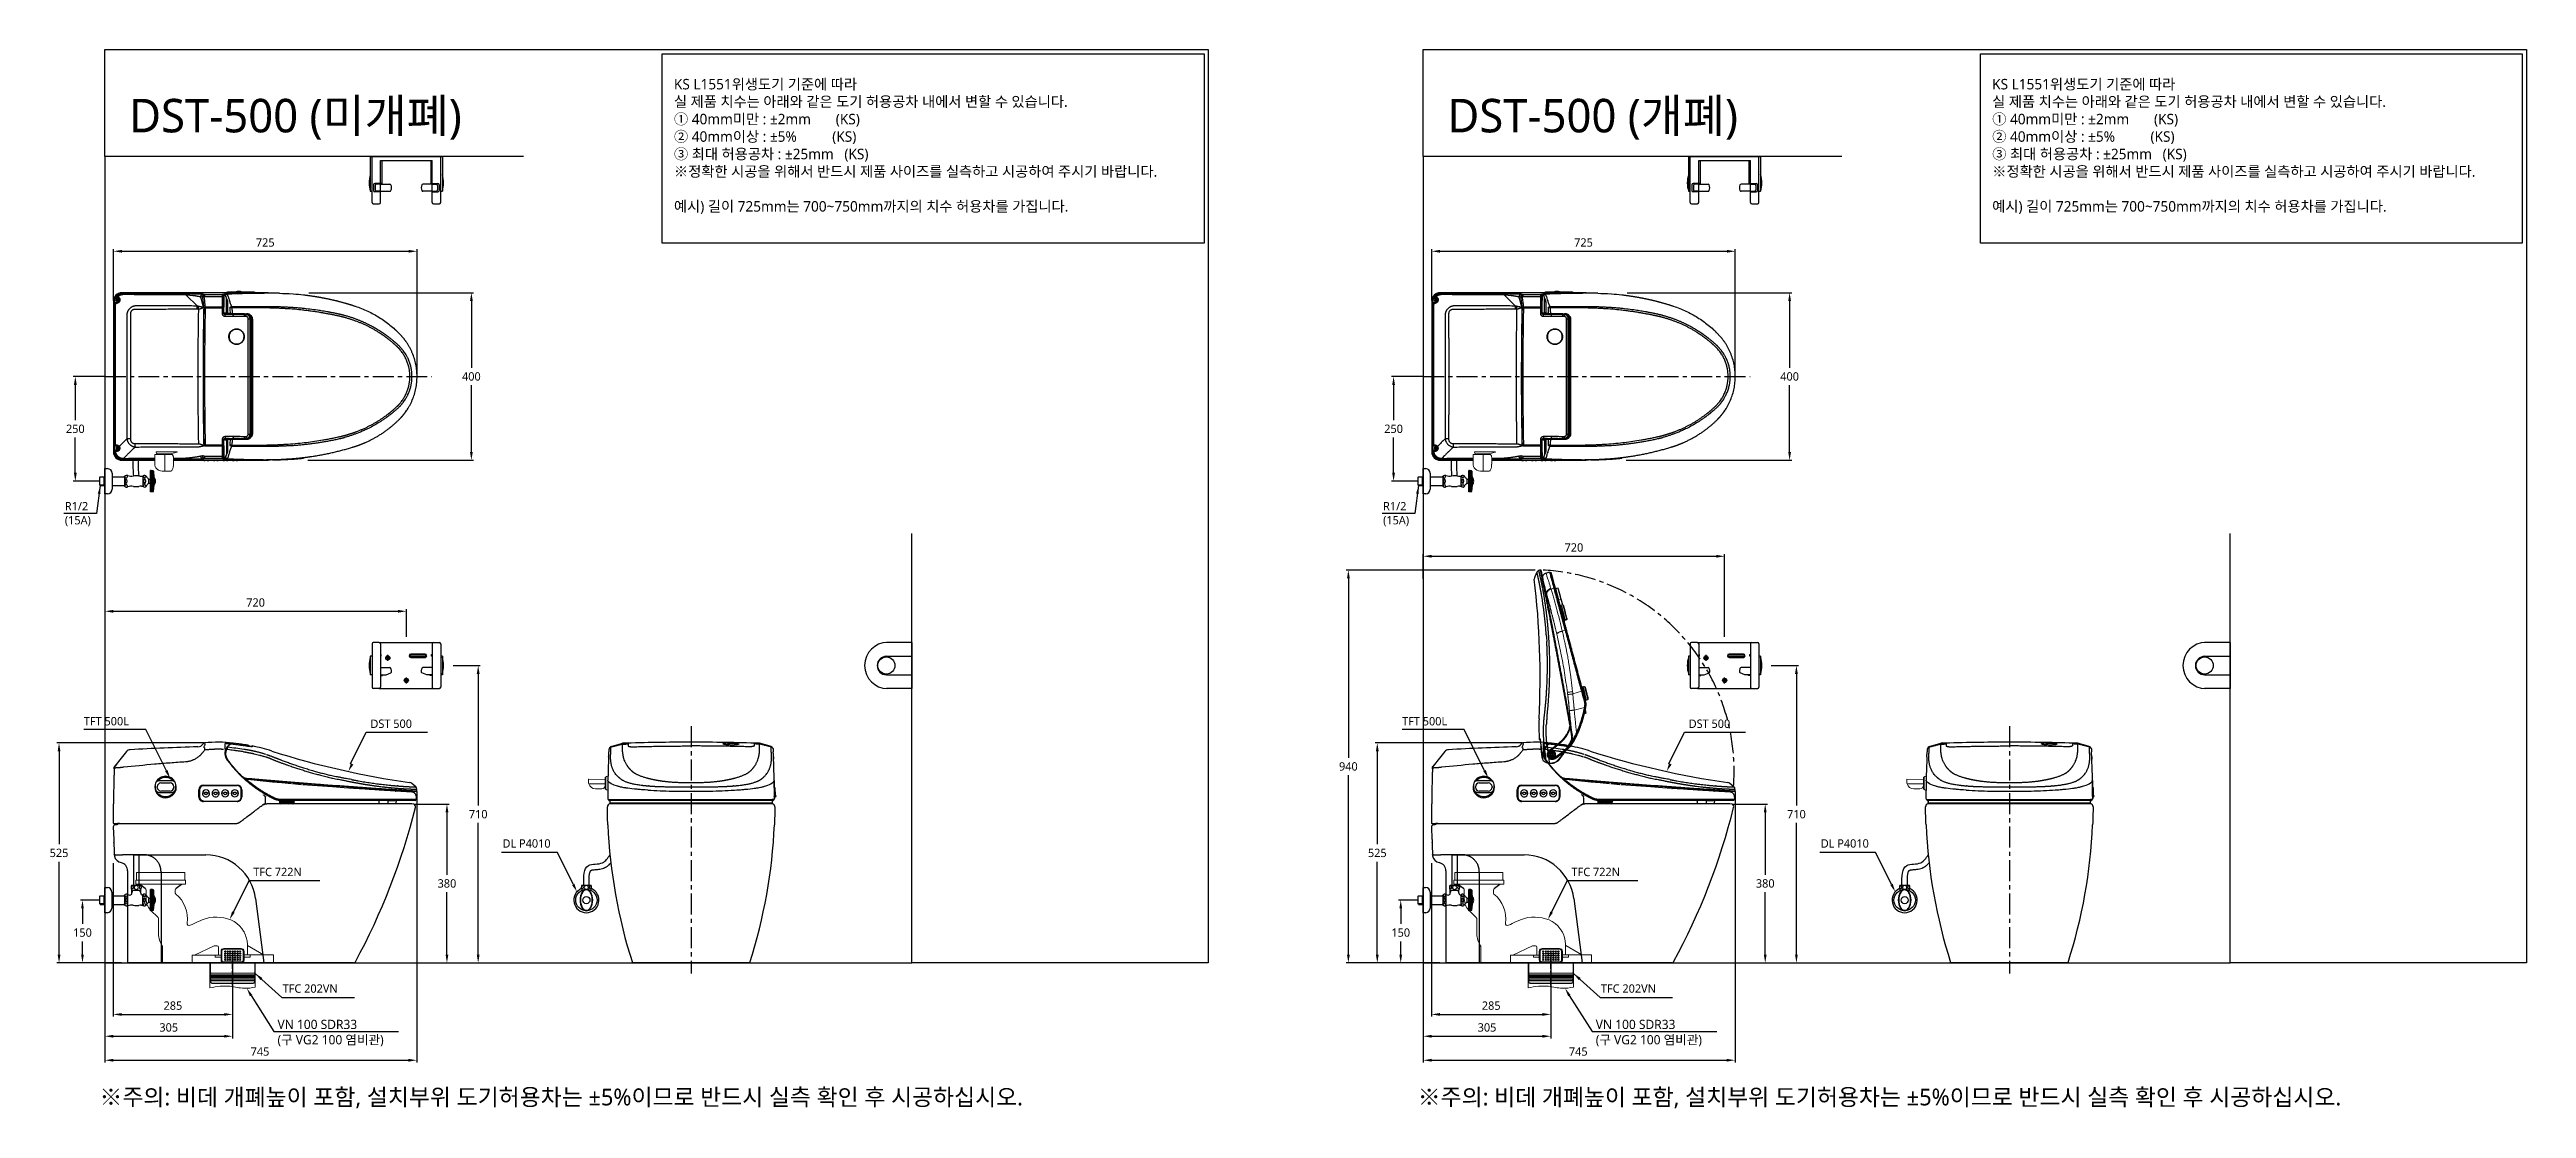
# Model space of a CAD drawing. Extents: x -4361 to 1554, y -156 to 2372.
import ezdxf
from ezdxf.lldxf.tags import DXFTag

# ---------------------------------------------------------------- set-up
doc = ezdxf.new("R2010")
doc.units = 0
doc.header["$LTSCALE"] = 20
doc.header["$MEASUREMENT"] = 0
doc.linetypes.add('CENTER', pattern=[2, 1.25, -0.25, 0.25, -0.25])
doc.layers.get('0').update_dxf_attribs({"linetype": 'CONTINUOUS'})
doc.layers.get('DEFPOINTS').update_dxf_attribs({"linetype": 'CONTINUOUS'})
doc.layers.add('#1-CEN', color=1, linetype='CENTER', lineweight=20)
for name, color, linetype in [('1', 7, 'CONTINUOUS'), ('2', 2, 'CONTINUOUS'), ('3', 3, 'CONTINUOUS'), ('4', 4, 'CONTINUOUS'), ('6', 6, 'CONTINUOUS'), ('CEN', 1, 'CENTER'), ('CENTER', 2, 'CENTER')]:
    doc.layers.add(name, color=color, linetype=linetype)
doc.styles.add('GHS', font='romans', dxfattribs={"bigfont": 'ghs'})
doc.styles.add('ROMANS', font='NanumGothic.ttf', dxfattribs={"height": 10.144927})
doc.styles.get("Standard").update_dxf_attribs({"font": 'NanumGothic.ttf'})
tags = doc.linetypes.add('DASHED', pattern=[0.75, 0.5, -0.25]).pattern_tags.tags
tags[6:7] = [DXFTag(74, 4), DXFTag(75, 0), DXFTag(340, '0'), DXFTag(46, 1.0), DXFTag(50, 0.0), DXFTag(44, 0.0), DXFTag(45, 0.0)]
tags[4:5] = [DXFTag(74, 4), DXFTag(75, 0), DXFTag(340, '0'), DXFTag(46, 1.0), DXFTag(50, 0.0), DXFTag(44, 0.0), DXFTag(45, 0.0)]
doc.dimstyles.get("Standard").update_dxf_attribs({"dimtxt": 2.7, "dimasz": 2.5, "dimexe": 1.5, "dimexo": 1.5, "dimgap": 1.5, "dimtad": 1, "dimdec": 0, "dimlfac": 10, "dimzin": 0, "dimdsep": 46, "dimtxsty": 'Standard', "dimcen": 0, "dimclrt": 2, "dimadec": 0, "dimazin": 0, "dimtfac": 1, "dimtdec": 0, "dimtmove": 0, "dimatfit": 3, "dimfxl": 0, "dimtolj": 1, "dimtzin": 0, "dimarcsym": 0})

msp = doc.modelspace()

# ---------------------------------------------------------------- texts
at = {"char_height": 80, "width": 1333.024, "attachment_point": 1, "style": 'GHS'}
for s, insert in [('{\\fNanumGothic|b0|i0|c0|p50;DST-\\fNanumGothic|b0|i0|c129|p50;500 (미개폐)}', (-4171.1, 2254)), ('{\\fNanumGothic|b0|i0|c0|p50;DST-\\fNanumGothic|b0|i0|c129|p50;500 (개폐)}', (-1022.6, 2254))]:
    msp.add_mtext(s, dxfattribs=dict(at, insert=insert))
at = {"layer": '2', "attachment_point": 4, "style": 'ROMANS'}
for s, insert, char_height in [('KS L1551위생도기 기준에 따라 \\P실 제품 치수는 아래와 같은 도기 허용공차 내에서 변할 수 있습니다. \\P① 40mm미만 : ±2mm       (KS) \\P② 40mm이상 : ±5%          (KS)\\P③ 최대 허용공차 : ±25mm   (KS)\\P※정확한 시공을 위해서 반드시 제품 사이즈를 실측하고 시공하여 주시기 바랍니다.\\P\\P예시) 길이 725mm는 700~750mm까지의 치수 허용차를 가집니다.', (-2870.1, 2140.5), 25), ('KS L1551위생도기 기준에 따라 \\P실 제품 치수는 아래와 같은 도기 허용공차 내에서 변할 수 있습니다. \\P① 40mm미만 : ±2mm       (KS) \\P② 40mm이상 : ±5%          (KS)\\P③ 최대 허용공차 : ±25mm   (KS)\\P※정확한 시공을 위해서 반드시 제품 사이즈를 실측하고 시공하여 주시기 바랍니다.\\P\\P예시) 길이 725mm는 700~750mm까지의 치수 허용차를 가집니다.', (278.4, 2140.5), 25), ('R1/2\\P(15A)', (-4324.8, 1262.7), 20), ('R1/2\\P(15A)', (-1176.3, 1262.7), 20), ('TFT 500L', (-4279.4, 768.2), 20), ('DST 500', (-3595, 762.2), 20), ('TFT 500L', (-1130.9, 768.2), 20), ('DST 500', (-446.5, 762.2), 20), ('DL P4010', (-3279.5, 476.4), 20), ('DL P4010', (-131, 476.4), 20), ('TFC 722N', (-3874.7, 408.4), 20), ('TFC 722N', (-726.2, 408.4), 20), ('TFC 202VN', (-3804.5, 130), 20), ('TFC 202VN', (-656, 130), 20), ('VN 100 SDR33\\P(구 VG2 100 염비관)', (-3816.9, 23.8), 22), ('VN 100 SDR33\\P(구 VG2 100 염비관)', (-668.4, 23.8), 22)]:
    msp.add_mtext(s, dxfattribs=dict(at, insert=insert, char_height=char_height))
at = {"layer": '3', "color": 1, "char_height": 40, "attachment_point": 1, "style": 'GHS'}
for insert in [(-4242, -108.8), (-1093.5, -108.8)]:
    msp.add_mtext_dynamic_manual_height_columns('{\\fNanumGothic|b0|i0|c129|p50;※주의: 비데 개폐높이 포함, 설치부위 도기허용차는 ±5%이므로 반드시 실측 확인 후 시공하십시오.}', width=2648.262, gutter_width=13.5, heights=[0], dxfattribs=dict(at, insert=insert))

# ---------------------------------------------------------------- blocks, each defined once
blk = doc.blocks.new('*D16')
at = {"color": 3, "lineweight": -2, "ltscale": 10}
for p, q in [((-1060.6, 429.8), (-1060.6, 63.4)), ((-775.6, 216.7), (-775.6, 63.4)), ((-1040.6, 68.4), (-795.6, 68.4))]:
    blk.add_line(p, q, dxfattribs=at)
at = {"color": 3, "ltscale": 10}
for points in [[(-1040.6, 71.7), (-1040.6, 65.1), (-1060.6, 68.4)], [(-795.6, 71.7), (-795.6, 65.1), (-775.6, 68.4)]]:
    blk.add_solid(points, dxfattribs=at)
at = {"layer": 'DEFPOINTS', "color": 0, "ltscale": 10}
for p in [(-1060.6, 431.3), (-775.6, 218.2), (-775.6, 68.4)]:
    blk.add_point(p, dxfattribs=at)
at = {"color": 2, "ltscale": 10, "insert": (-918.1, 89.3), "char_height": 20, "attachment_point": 5}
blk.add_mtext('\\A1;285', dxfattribs=at)
blk = doc.blocks.new('*D17')
at = {"color": 3, "lineweight": -2}
for p, q in [((-249.2, 901.3), (-184.1, 901.3)), ((-189.1, 881.3), (-189.1, 567.1)), ((-189.1, 211.3), (-189.1, 525.5)), ((-206.3, 191.3), (-184.1, 191.3))]:
    blk.add_line(p, q, dxfattribs=at)
at = {"color": 3}
for points in [[(-192.5, 881.3), (-185.8, 881.3), (-189.1, 901.3)], [(-192.5, 211.3), (-185.8, 211.3), (-189.1, 191.3)]]:
    blk.add_solid(points, dxfattribs=at)
at = {"layer": 'DEFPOINTS', "color": 0}
for p in [(-250.7, 901.3), (-207.8, 191.3), (-189.1, 191.3)]:
    blk.add_point(p, dxfattribs=at)
at = {"color": 2, "insert": (-189.1, 546.3), "char_height": 20, "attachment_point": 5}
blk.add_mtext('\\A1;710', dxfattribs=at)
blk = doc.blocks.new('*D18')
at = {"layer": '1', "color": 3, "lineweight": -2}
for p, q in [((-1080.6, 1108.2), (-1080.6, 1167.1)), ((-1060.6, 1162.1), (-380.6, 1162.1)), ((-360.6, 969.5), (-360.6, 1167.1))]:
    blk.add_line(p, q, dxfattribs=at)
at = {"layer": '1', "color": 3}
for points in [[(-1060.6, 1165.5), (-1060.6, 1158.8), (-1080.6, 1162.1)], [(-380.6, 1165.5), (-380.6, 1158.8), (-360.6, 1162.1)]]:
    blk.add_solid(points, dxfattribs=at)
at = {"layer": 'DEFPOINTS', "color": 0}
for p in [(-360.6, 1162.1), (-1080.6, 1106.7), (-360.6, 968)]:
    blk.add_point(p, dxfattribs=at)
at = {"layer": '1', "color": 2, "insert": (-720.6, 1183), "char_height": 20, "attachment_point": 5}
blk.add_mtext('\\A1;720', dxfattribs=at)
blk = doc.blocks.new('*D19')
at = {"layer": '3', "color": 3, "lineweight": -2}
for p, q in [((-1080.6, 168.9), (-1080.6, 11.3)), ((-775.6, 115), (-775.6, 11.3)), ((-1060.6, 16.3), (-795.6, 16.3))]:
    blk.add_line(p, q, dxfattribs=at)
at = {"layer": '3', "color": 3}
for points in [[(-1060.6, 19.6), (-1060.6, 13), (-1080.6, 16.3)], [(-795.6, 19.6), (-795.6, 13), (-775.6, 16.3)]]:
    blk.add_solid(points, dxfattribs=at)
at = {"layer": 'DEFPOINTS', "color": 0}
for p in [(-1080.6, 170.4), (-775.6, 116.5), (-775.6, 16.3)]:
    blk.add_point(p, dxfattribs=at)
at = {"layer": '3', "color": 2, "insert": (-928.1, 37.2), "char_height": 20, "attachment_point": 5}
blk.add_mtext('\\A1;305', dxfattribs=at)
blk = doc.blocks.new('*D20')
at = {"color": 3, "lineweight": -2}
for p, q in [((-1091.8, 341.3), (-1139.2, 341.3)), ((-1134.2, 321.3), (-1134.2, 284.5)), ((-1134.2, 211.3), (-1134.2, 242.8)), ((-1082.1, 191.3), (-1139.2, 191.3))]:
    blk.add_line(p, q, dxfattribs=at)
at = {"color": 3}
for points in [[(-1137.5, 321.3), (-1130.9, 321.3), (-1134.2, 341.3)], [(-1137.5, 211.3), (-1130.9, 211.3), (-1134.2, 191.3)]]:
    blk.add_solid(points, dxfattribs=at)
at = {"layer": 'DEFPOINTS', "color": 0}
for p in [(-1134.2, 341.3), (-1090.3, 341.3), (-1080.6, 191.3)]:
    blk.add_point(p, dxfattribs=at)
at = {"color": 2, "insert": (-1134.2, 263.7), "char_height": 20, "attachment_point": 5}
blk.add_mtext('\\A1;150', dxfattribs=at)
blk = doc.blocks.new('*D21')
at = {"color": 3, "lineweight": -2}
for p, q in [((-1080.2, 1591.3), (-1156.3, 1591.3)), ((-1151.3, 1571.3), (-1151.3, 1487.2)), ((-1151.3, 1361.3), (-1151.3, 1445.4)), ((-1094, 1341.3), (-1156.3, 1341.3))]:
    blk.add_line(p, q, dxfattribs=at)
at = {"color": 3}
for points in [[(-1154.6, 1571.3), (-1147.9, 1571.3), (-1151.3, 1591.3)], [(-1154.6, 1361.3), (-1147.9, 1361.3), (-1151.3, 1341.3)]]:
    blk.add_solid(points, dxfattribs=at)
at = {"layer": 'DEFPOINTS', "color": 0}
for p in [(-1078.7, 1591.3), (-1151.3, 1341.3), (-1092.5, 1341.3)]:
    blk.add_point(p, dxfattribs=at)
at = {"color": 2, "insert": (-1151.3, 1466.3), "char_height": 20, "attachment_point": 5}
blk.add_mtext('\\A1;250', dxfattribs=at)
blk = doc.blocks.new('*D23')
at = {"color": 3, "lineweight": -2}
for p, q in [((-341.4, 570.7), (-258.6, 570.7)), ((-263.6, 550.7), (-263.6, 401.9)), ((-263.6, 211.3), (-263.6, 360.1)), ((-485.3, 191.3), (-258.6, 191.3))]:
    blk.add_line(p, q, dxfattribs=at)
at = {"color": 3}
for points in [[(-267, 550.7), (-260.3, 550.7), (-263.6, 570.7)], [(-267, 211.3), (-260.3, 211.3), (-263.6, 191.3)]]:
    blk.add_solid(points, dxfattribs=at)
at = {"layer": 'DEFPOINTS', "color": 0}
for p in [(-342.9, 570.7), (-486.8, 191.3), (-263.6, 191.3)]:
    blk.add_point(p, dxfattribs=at)
at = {"color": 2, "insert": (-263.6, 381), "char_height": 20, "attachment_point": 5}
blk.add_mtext('\\A1;380', dxfattribs=at)
blk = doc.blocks.new('*D24')
at = {"color": 3, "lineweight": -2}
for p, q in [((-844, 716.6), (-1195.2, 716.6)), ((-1190.2, 696.6), (-1190.2, 474.8)), ((-1190.2, 211.3), (-1190.2, 433)), ((-1062.1, 191.3), (-1195.2, 191.3))]:
    blk.add_line(p, q, dxfattribs=at)
at = {"color": 3}
for points in [[(-1193.5, 696.6), (-1186.8, 696.6), (-1190.2, 716.6)], [(-1193.5, 211.3), (-1186.8, 211.3), (-1190.2, 191.3)]]:
    blk.add_solid(points, dxfattribs=at)
at = {"layer": 'DEFPOINTS', "color": 0}
for p in [(-842.5, 716.6), (-1190.2, 191.3), (-1060.6, 191.3)]:
    blk.add_point(p, dxfattribs=at)
at = {"color": 2, "insert": (-1190.2, 453.9), "char_height": 20, "attachment_point": 5}
blk.add_mtext('\\A1;525', dxfattribs=at)
blk = doc.blocks.new('*D22')
at = {"color": 3, "lineweight": -2}
for p, q in [((-1060.2, 1772.8), (-1060.2, 1895.2)), ((-335.2, 1592), (-335.2, 1895.2)), ((-1040.2, 1890.2), (-355.2, 1890.2))]:
    blk.add_line(p, q, dxfattribs=at)
at = {"color": 3}
for points in [[(-1040.2, 1893.5), (-1040.2, 1886.9), (-1060.2, 1890.2)], [(-355.2, 1893.5), (-355.2, 1886.9), (-335.2, 1890.2)]]:
    blk.add_solid(points, dxfattribs=at)
at = {"layer": 'DEFPOINTS', "color": 0}
for p in [(-335.2, 1890.2), (-1060.2, 1771.3), (-335.2, 1590.5)]:
    blk.add_point(p, dxfattribs=at)
at = {"color": 2, "insert": (-697.7, 1911.1), "char_height": 20, "attachment_point": 5}
blk.add_mtext('\\A1;725', dxfattribs=at)
blk = doc.blocks.new('BGFB')
at = {"color": 2, "linetype": 'Continuous', "lineweight": 0}
for p, q in [((-57.5, 0), (57.5, 0)), ((-57.5, 0), (-57.5, -18)), ((57.5, 0), (57.5, -18)), ((-59.5, -18), (59.5, -18)), ((-59.5, -18), (-59.5, -28)), ((-59.5, -28), (59.5, -28)), ((-36.9, -38), (-50.8, -28)), ((-34.8, -42.1), (-34.8, -65.3)), ((34.8, -42.1), (34.8, -49.1)), ((36.9, -38.1), (50.8, -28)), ((59.5, -18), (59.5, -28)), ((-24.1, -89.9), (-6.2, -107.6)), ((-5.3, -109.8), (-5.3, -146.3)), ((4.7, -215.9), (4.7, -177.4)), ((127.8, -174.9), (81.1, -197.3)), ((127.8, -174.9), (135.3, -174.9)), ((207.1, -196.8), (207.1, -171.6)), ((207.3, -174.1), (245.6, -196.4)), ((4.7, -215.9), (269.2, -215.9)), ((144.3, -197.3), (75.1, -197.3)), ((75.1, -197.3), (75.1, -215.9)), ((130.2, -197.3), (130.2, -202.4)), ((144.3, -202.4), (130.2, -202.4)), ((138.3, -177.9), (138.3, -197.3)), ((144.3, -188.3), (144.3, -208.9)), ((146.3, -188.1), (146.3, -208.6)), ((151.3, -181.3), (192.3, -181.3)), ((151.3, -183.1), (192.3, -183.1)), ((151.3, -213.6), (192.3, -213.6)), ((197.3, -188.1), (197.3, -208.6)), ((199.3, -188.3), (199.3, -208.9)), ((199.3, -196.8), (269.2, -196.8)), ((199.3, -202.4), (213.7, -202.4)), ((213.7, -202.4), (213.7, -196.8)), ((269.2, -196.8), (269.2, -215.9)), ((117.8, -240.9), (117.8, -243.9)), ((118.5, -240.4), (118.3, -240.4)), ((118.5, -244.4), (118.3, -244.4)), ((118.5, -240.4), (225.4, -240.4)), ((118.5, -244.4), (225.4, -244.4)), ((120.3, -250.4), (223.3, -250.4)), ((120.6, -254.4), (223, -254.4)), ((225.9, -240.9), (225.9, -243.9))]:
    blk.add_line(p, q, dxfattribs=at)
at = {"color": 3, "linetype": 'Continuous', "lineweight": 0}
for p, q in [((117.8, -275.3), (117.8, -215.9)), ((225.9, -273.8), (225.9, -215.9))]:
    blk.add_line(p, q, dxfattribs=at)
at = {"color": 2}
for p, q in [((118.5, -240.4), (118.4, -215.9)), ((225.3, -215.9), (225.2, -240.4)), ((120.3, -250.4), (118.3, -250.4)), ((118.3, -254.4), (120.6, -254.4)), ((118.5, -244.4), (120.6, -244.4)), ((118.6, -250.4), (118.5, -244.4)), ((118.6, -256.9), (118.6, -254.4)), ((120.4, -263.9), (118.6, -256.9)), ((122.4, -263.9), (120.4, -263.9)), ((122.4, -263.9), (171.8, -263.9)), ((171.8, -263.9), (221.2, -263.9)), ((223.2, -263.9), (221.2, -263.9)), ((223, -244.4), (225.2, -244.4)), ((223, -254.4), (225.4, -254.4)), ((225.1, -256.9), (223.2, -263.9)), ((225.2, -240.4), (223.3, -240.4)), ((225.4, -250.4), (223.3, -250.4)), ((225.2, -244.4), (225.1, -250.4)), ((225.1, -254.4), (225.1, -256.9))]:
    blk.add_line(p, q, dxfattribs=at)
blk.add_line((120.3, -240.4), (118.5, -240.4))
at = {"color": 2, "linetype": 'Continuous', "lineweight": 0}
for centre in [(153.8, -188.6), (153.8, -193.6), (153.8, -198.6), (153.8, -203.6), (153.8, -208.6)]:
    blk.add_circle(centre, 1.5, dxfattribs=at)
for centre, radius, start, end in [((-39.8, -42.1), 5, 0.04466, 54.10673), ((39.8, -42.1), 5, 125.8861, 179.75562), ((37.8, -49.1), 3, 179.75562, 231.4151), ((-10.7, -109.9), 74.8, 351.54677, 51.4151), ((1.6, -64.1), 36.4, 181.8849, 225.07334), ((-8.3, -109.8), 3, 0.08945, 45.24079), ((239.8, -464.9), 378.8, 110.24375, 116.5549), ((132, -202.9), 96.3, 63.28091, 103.9725), ((140.2, -174), 67, 2.08282, 58.46047), ((52.8, -143.8), 58.1, 182.47622, 213.35345), ((1.7, -177.4), 3, 0, 33.35345), ((68.2, -121.6), 5, 171.54677, 296.5549), ((135.3, -177.9), 3, 0, 90), ((151.3, -188.3), 7, 90, 180), ((151.3, -208.9), 7, 179.73808, 270), ((151.3, -188.1), 5, 90, 180), ((151.3, -208.6), 5, 180, 270), ((192.3, -188.3), 7, 360, 90), ((192.3, -188.1), 5, 0, 90), ((192.3, -208.6), 5, 270, 0), ((192.3, -208.9), 7, 270, 0), ((247.1, -193.8), 3, 239.7939, 270), ((118.3, -240.9), 0.5, 90, 180), ((118.3, -243.9), 0.5, 180, 270), ((118.3, -250.9), 0.5, 90, 180), ((118.3, -253.9), 0.5, 180, 270), ((225.4, -240.9), 0.5, 0, 90), ((225.4, -243.9), 0.5, 270, 360), ((225.4, -250.9), 0.5, 0, 90), ((225.4, -253.9), 0.5, 270, 0)]:
    blk.add_arc(centre, radius, start, end, dxfattribs=at)
at = {"color": 3, "linetype": 'Continuous', "lineweight": 0}
blk.add_spline([(117.8, -275.3), (166.2, -271.5), (199.4, -276.5), (225.9, -273.8)], degree=3, dxfattribs=at)
at = {"layer": '1', "color": 252, "linetype": 'Continuous'}
for q in [(-50.8, -28), (-50.1, -28.5), (-50.1, -28.5), (-50.1, -28.5)]:
    blk.add_line((-36.9, -38), q, dxfattribs=at)
at = {"layer": '1', "color": 2, "linetype": 'Continuous'}
for centre in [(159.8, -188.6), (159.8, -188.6), (159.8, -193.6), (159.8, -193.6), (159.8, -198.6), (159.8, -198.6), (159.8, -203.6), (159.8, -203.6), (159.8, -208.6), (159.8, -208.6), (165.8, -188.6), (165.8, -188.6), (165.8, -193.6), (165.8, -193.6), (165.8, -198.6), (165.8, -198.6), (165.8, -203.6), (165.8, -203.6), (165.8, -208.6), (165.8, -208.6), (171.8, -188.6), (171.8, -193.6), (171.8, -198.6), (171.8, -203.6), (171.8, -208.6), (171.8, -208.6), (177.8, -188.6), (177.8, -188.6), (177.8, -193.6), (177.8, -193.6), (177.8, -198.6), (177.8, -198.6), (177.8, -203.6), (177.8, -203.6), (177.8, -208.6), (177.8, -208.6), (183.8, -188.6), (183.8, -188.6), (183.8, -193.6), (183.8, -193.6), (183.8, -198.6), (183.8, -198.6), (183.8, -203.6), (183.8, -203.6), (183.8, -208.6), (183.8, -208.6), (189.8, -188.6), (189.8, -188.6), (189.8, -193.6), (189.8, -193.6), (189.8, -198.6), (189.8, -198.6), (189.8, -203.6), (189.8, -203.6), (189.8, -208.6), (189.8, -208.6)]:
    blk.add_circle(centre, 1.5, dxfattribs=at)
at = {"layer": '1', "color": 252, "linetype": 'Continuous'}
for centre in [(171.8, -188.6), (171.8, -193.6), (171.8, -198.6), (171.8, -203.6)]:
    blk.add_circle(centre, 1.5, dxfattribs=at)
for points, degree in [([(50.1, -28.5), (36.9, -38)], 1), ([(50.1, -28.5), (45.7, -31.7), (41.3, -34.8), (36.9, -38)], 3), ([(50.1, -28.5), (36.9, -38)], 1), ([(50.1, -28.5), (45.7, -31.7), (41.3, -34.8), (36.9, -38)], 3), ([(197.9, -139.9), (198.2, -140.5), (198.5, -141), (198.8, -141.6)], 3), ([(197.9, -139.9), (198.2, -140.5), (198.5, -141), (198.8, -141.6)], 3)]:
    blk.add_open_spline(points, degree=degree, dxfattribs=at)
at = {"layer": 'CEN'}
blk.add_line((171.8, -269.9), (171.8, -196.9), dxfattribs=at)
blk = doc.blocks.new('*D14')
at = {"color": 3, "lineweight": -2}
for p, q in [((-335.8, 600.5), (-335.8, -46)), ((-1080.6, 189.8), (-1080.6, -46)), ((-1060.6, -41), (-355.8, -41))]:
    blk.add_line(p, q, dxfattribs=at)
at = {"color": 3}
for points in [[(-1060.6, -37.6), (-1060.6, -44.3), (-1080.6, -41)], [(-355.8, -37.6), (-355.8, -44.3), (-335.8, -41)]]:
    blk.add_solid(points, dxfattribs=at)
at = {"layer": 'DEFPOINTS', "color": 0}
for p in [(-335.8, 602), (-1080.6, 191.3), (-335.8, -41)]:
    blk.add_point(p, dxfattribs=at)
at = {"color": 2, "insert": (-710.2, -20.2), "char_height": 20, "attachment_point": 5}
blk.add_mtext('\\A1;745', dxfattribs=at)
blk = doc.blocks.new('*D15')
at = {"color": 3, "lineweight": -2}
for p, q in [((-593.3, 1791.3), (-200.4, 1791.3)), ((-205.4, 1771.3), (-205.4, 1612.1)), ((-205.4, 1411.3), (-205.4, 1570.5)), ((-595.7, 1391.3), (-200.4, 1391.3))]:
    blk.add_line(p, q, dxfattribs=at)
at = {"color": 3}
for points in [[(-208.7, 1771.3), (-202, 1771.3), (-205.4, 1791.3)], [(-208.7, 1411.3), (-202, 1411.3), (-205.4, 1391.3)]]:
    blk.add_solid(points, dxfattribs=at)
at = {"layer": 'DEFPOINTS', "color": 0}
for p in [(-594.8, 1791.3), (-597.2, 1391.3), (-205.4, 1391.3)]:
    blk.add_point(p, dxfattribs=at)
at = {"color": 2, "insert": (-205.4, 1591.3), "char_height": 20, "attachment_point": 5}
blk.add_mtext('\\A1;400', dxfattribs=at)
blk = doc.blocks.new('A$C151ae08b')
at = {"layer": '#1-CEN'}
for p, q in [((55.5, 40.3), (51.6, 40.3)), ((53.6, 42.2), (53.6, 38.3))]:
    blk.add_line(p, q, dxfattribs=at)
at = {"color": 7, "linetype": 'Continuous', "lineweight": 15}
for p, q in [((50.9, 40.1), (51.1, 40.1)), ((52.1, 41.1), (51.9, 41.1)), ((51.9, 39.6), (51.9, 39.4)), ((51.9, 39.4), (52, 39.4)), ((52, 39.2), (52.1, 39.3)), ((52.7, 40.5), (52.7, 39.9)), ((52.7, 40.5), (52.7, 39.9)), ((54.4, 39.9), (54.4, 40.5)), ((54.4, 39.9), (54.4, 40.5)), ((55.2, 41.1), (55.1, 41.1)), ((55.2, 39.4), (55.1, 39.4)), ((55.2, 39.2), (55.1, 39.3)), ((55.2, 40.9), (55.2, 41.1)), ((55.2, 39.4), (55.2, 39.6)), ((58.2, 26.5), (58.2, 26.2)), ((58.9, 25.8), (58.9, 25.2)), ((61.6, 26.2), (61.6, 26.2)), ((61.7, 23.1), (61.7, 23.4)), ((73.5, 15.7), (73.5, 15.4)), ((75.3, 15), (75.3, 21.1)), ((85, 14.2), (84.7, 19.5)), ((121.8, 14.2), (121.8, 15.9)), ((147.2, 15.9), (147.3, 14.2)), ((121.7, 13.7), (78.2, 13.7)), ((84.7, 13), (79.1, 13)), ((84.7, 12.6), (79.1, 12.6)), ((79.1, 12.6), (84.7, 12.6)), ((84.6, 11.9), (79.2, 11.9)), ((84.2, 11.4), (86.5, 11.4)), ((84.6, 11.9), (84.7, 12.6)), ((86.9, 11.9), (84.6, 11.9)), ((84.7, 12.6), (84.7, 13)), ((87, 13), (84.7, 13)), ((87, 12.6), (84.7, 12.6)), ((84.7, 12.6), (87, 12.6)), ((87, 12.6), (86.9, 11.9)), ((87.1, 11.9), (86.9, 11.9)), ((87, 13), (87, 12.6)), ((87.2, 13), (87, 13)), ((87.2, 12.6), (87, 12.6)), ((87, 12.6), (87.2, 12.6)), ((121.7, 13.7), (121.7, 13.9)), ((147, 13.7), (121.7, 13.7)), ((127.9, 13), (127.5, 13)), ((127.9, 12.5), (127.5, 12.5)), ((127.5, 12.5), (127.9, 12.5)), ((127.9, 11.7), (127.6, 11.7)), ((131.2, 13), (127.9, 13)), ((127.9, 13), (127.9, 12.5)), ((127.9, 12.5), (127.9, 11.7)), ((131.2, 12.5), (127.9, 12.5)), ((127.9, 12.5), (131.2, 12.5)), ((131.3, 11.7), (127.9, 11.7)), ((128.4, 11.3), (131.7, 11.3)), ((131.2, 13), (131.2, 12.5)), ((136.6, 13), (131.2, 13)), ((136.6, 12.5), (131.2, 12.5)), ((131.2, 12.5), (131.3, 11.7)), ((131.2, 12.5), (136.6, 12.5)), ((136.6, 11.7), (131.3, 11.7)), ((136.6, 11.9), (139.9, 11.9)), ((140, 13.2), (136.7, 13.2)), ((140, 13.2), (139.9, 11.9)), ((139.9, 11.9), (146.8, 11.9)), ((146.8, 13.2), (140, 13.2)), ((147, 13.7), (147, 13.9)), ((156.8, 13.7), (147, 13.7))]:
    blk.add_line(p, q, dxfattribs=at)
at = {"color": 7, "linetype": 'Continuous', "lineweight": 15, "flags": 128}
for points in [[(121.6, 13.3), (121.6, 13.4), (121.7, 13.4), (121.7, 13.4), (121.7, 13.5), (121.7, 13.5), (121.7, 13.6), (121.7, 13.6), (121.7, 13.7)], [(139.9, 11.9), (139.9, 11.8), (139.9, 11.8), (139.9, 11.8), (139.9, 11.7), (139.9, 11.7), (139.9, 11.7), (139.8, 11.7), (139.8, 11.7)], [(140, 13.2), (140, 13.2), (140, 13.2), (140, 13.3), (140, 13.3), (140, 13.3), (140.1, 13.3), (140.1, 13.3), (140.1, 13.3)]]:
    blk.add_lwpolyline(points, dxfattribs=at)
at = {"color": 7, "linetype": 'Continuous', "lineweight": 15}
for centre, radius, start, end in [((53.6, 40.2), 1.13, 138.1317, 221.8683), ((53.6, 40.2), 1.13, 138.1317, 221.8683), ((53.6, 40.2), 1.13, 41.8683, 138.1317), ((53.6, 40.2), 1.13, 41.8683, 138.1317), ((53.6, 40.2), 0.888, 18.9246, 161.0754), ((53.6, 40.2), 0.888, 18.9246, 161.0754), ((53.6, 40.2), 0.888, 198.9246, 341.0754), ((53.6, 40.2), 0.888, 198.9246, 341.0754), ((53.6, 40.2), 1.13, 221.8683, 318.1317), ((53.6, 40.2), 1.13, 221.8683, 318.1317), ((53.6, 40.2), 1.13, 318.1317, 41.8683), ((53.6, 40.2), 1.13, 318.1317, 41.8683), ((72.3, 15.1), 0.239, 182.6718, 269.9243), ((80.8, 11.6), 8.23, 152.0624, 154.5543), ((81.3, 12.1), 6.7, 153.6027, 155.6966), ((78.8, 13), 0.36, 0, 90), ((79.7, 11.9), 0.48, 185, 270), ((84.2, 11.9), 0.463, 271.6332, 356.9245), ((85.1, 13), 0.35, 91.8362, 181.7254), ((86.5, 11.9), 0.463, 271.6332, 356.9245), ((86.6, 11.9), 0.48, 270, 355), ((87.4, 13), 0.35, 91.8362, 181.7254), ((87.5, 13), 0.36, 90, 180), ((127.1, 13), 0.36, 0, 90), ((127.5, 13), 0.338, 356.1887, 85.5981), ((128, 11.8), 0.48, 185, 270), ((128.4, 11.7), 0.445, 180.7136, 266.053), ((130.9, 13), 0.338, 356.1887, 85.598), ((131.7, 11.7), 0.445, 180.7136, 266.053), ((136.1, 11.8), 0.48, 270, 355), ((137, 13), 0.36, 90, 180), ((146.5, 11.9), 0.24, 270, 357), ((146.7, 13.7), 0.322, 280.8411, 7.7664), ((147, 13.2), 0.192, 90, 177), ((147.1, 14.2), 0.218, 281.3244, 9.726), ((156.4, 13.7), 0.36, 270, 0)]:
    blk.add_arc(centre, radius, start, end, dxfattribs=at)
for points, knots in [([(56.4, 41.1), (56.4, 41.2), (56.4, 41.2), (56.4, 41.3), (56.4, 41.4), (56.3, 41.4), (56.3, 41.5), (56.3, 41.6), (56.2, 41.7), (56.2, 41.7), (56.1, 41.8), (56.1, 41.9), (56.1, 41.9), (56, 42), (56, 42), (55.9, 42.1), (55.9, 42.2), (55.8, 42.2), (55.8, 42.3), (55.7, 42.3), (55.7, 42.4), (55.6, 42.4), (55.6, 42.5), (55.5, 42.5), (55.4, 42.6), (55.4, 42.6), (55.3, 42.7), (55.3, 42.7), (55.2, 42.7), (55.1, 42.8), (55.1, 42.8), (55, 42.8), (55, 42.9), (54.9, 42.9), (54.8, 42.9), (54.8, 43), (54.7, 43), (54.6, 43), (54.6, 43), (54.5, 43.1), (54.5, 43.1), (54.4, 43.1), (54.3, 43.1), (54.3, 43.1), (54.2, 43.2), (54.1, 43.2), (54.1, 43.2), (54, 43.2), (53.9, 43.2), (53.9, 43.2), (53.8, 43.2), (53.7, 43.2), (53.7, 43.2), (53.6, 43.2), (53.6, 43.2), (53.5, 43.2), (53.4, 43.2), (53.4, 43.2), (53.3, 43.2), (53.2, 43.2), (53.1, 43.2), (53, 43.2), (52.9, 43.2), (52.8, 43.1), (52.7, 43.1), (52.6, 43.1), (52.5, 43), (52.4, 43), (52.3, 43), (52.2, 42.9), (52.1, 42.9), (52, 42.8), (51.9, 42.7), (51.8, 42.7), (51.7, 42.6), (51.6, 42.5), (51.6, 42.4), (51.5, 42.3), (51.4, 42.3), (51.3, 42.2), (51.2, 42.1), (51.1, 41.9), (51.1, 41.8), (51, 41.7), (50.9, 41.6), (50.9, 41.5), (50.8, 41.3), (50.7, 41.2), (50.7, 41.1), (50.7, 40.9), (50.6, 40.8), (50.6, 40.6), (50.6, 40.5), (50.6, 40.5)], [0, 0, 0, 0, 0.009798, 0.019556, 0.029273, 0.03895, 0.048585, 0.058178, 0.067728, 0.077235, 0.0867, 0.096122, 0.105501, 0.114839, 0.124134, 0.133387, 0.142599, 0.15177, 0.160899, 0.169988, 0.179036, 0.188043, 0.197009, 0.205935, 0.21482, 0.223663, 0.232466, 0.241228, 0.249948, 0.258627, 0.267266, 0.275863, 0.28442, 0.292935, 0.30141, 0.309845, 0.318238, 0.32659, 0.334902, 0.343173, 0.351403, 0.359592, 0.36774, 0.375847, 0.383913, 0.391939, 0.399924, 0.407868, 0.415772, 0.423634, 0.431456, 0.439237, 0.446977, 0.454676, 0.462335, 0.469952, 0.477529, 0.485064, 0.492559, 0.500014, 0.511881, 0.523953, 0.536231, 0.548713, 0.5614, 0.574291, 0.587388, 0.60069, 0.614197, 0.627909, 0.641826, 0.655947, 0.670273, 0.684804, 0.69954, 0.714482, 0.729628, 0.74498, 0.760536, 0.776297, 0.792264, 0.808437, 0.824817, 0.841403, 0.858195, 0.875192, 0.892394, 0.909803, 0.927419, 0.945245, 0.963282, 0.981533, 1, 1, 1, 1]), ([(51.1, 40.5), (51.1, 40.5), (51, 40.5), (51, 40.5), (51, 40.5), (51, 40.5), (50.9, 40.5), (50.9, 40.5), (50.9, 40.5), (50.9, 40.5), (50.8, 40.5), (50.8, 40.5), (50.8, 40.5), (50.8, 40.5), (50.7, 40.5), (50.7, 40.5), (50.7, 40.5), (50.7, 40.5), (50.7, 40.5), (50.7, 40.5), (50.7, 40.5), (50.6, 40.5), (50.6, 40.5), (50.6, 40.5), (50.6, 40.5), (50.6, 40.5), (50.6, 40.5), (50.6, 40.5), (50.6, 40.5), (50.6, 40.5), (50.6, 40.5), (50.6, 40.5)], [0, 0, 0, 0, 0.038964, 0.077555, 0.11582, 0.153765, 0.191392, 0.228696, 0.265675, 0.302324, 0.338637, 0.374614, 0.410251, 0.445553, 0.480526, 0.515178, 0.549526, 0.583579, 0.617347, 0.650832, 0.684034, 0.716951, 0.749581, 0.781919, 0.813964, 0.84571, 0.877158, 0.908307, 0.939157, 0.969714, 1, 1, 1, 1]), ([(50.6, 40.5), (50.6, 40.5), (50.6, 40.4), (50.6, 40.4), (50.6, 40.3), (50.7, 40.3), (50.7, 40.3), (50.8, 40.2), (50.8, 40.2), (50.8, 40.2)], [0, 0, 0, 0, 0.25, 0.25, 0.5, 0.5, 0.75, 0.75, 1, 1, 1, 1]), ([(50.7, 40.2), (50.7, 40.2), (50.7, 40.2), (50.6, 40.2), (50.6, 40.2), (50.6, 40.1), (50.6, 40.1), (50.6, 40.1), (50.6, 40.1), (50.6, 40.1)], [0, 0, 0, 0, 0.25, 0.25, 0.5, 0.5, 0.75, 0.75, 1, 1, 1, 1]), ([(50.9, 40.1), (50.9, 40.1), (50.9, 40.1), (50.9, 40.1), (50.9, 40.1), (50.8, 40.1), (50.8, 40.1), (50.8, 40.1), (50.8, 40.1), (50.7, 40.1), (50.7, 40.1), (50.7, 40.1), (50.7, 40.1), (50.7, 40.1), (50.7, 40.1), (50.6, 40.1), (50.6, 40.1), (50.6, 40.1), (50.6, 40.1), (50.6, 40.1), (50.6, 40.1)], [0, 0, 0, 0, 0.052082, 0.102812, 0.151858, 0.198915, 0.243712, 0.286017, 0.325634, 0.362404, 0.396204, 0.42694, 0.454546, 0.478977, 0.500205, 0.601749, 0.703772, 0.804962, 0.904071, 1, 1, 1, 1]), ([(50.7, 40.2), (50.7, 40.2), (50.7, 40.2), (50.8, 40.2), (50.8, 40.2), (50.9, 40.2), (51, 40.2), (51.1, 40.2)], [0, 0, 0, 0, 0.125679, 0.251263, 0.500649, 0.750124, 1, 1, 1, 1]), ([(50.9, 40.2), (50.9, 40.2), (50.8, 40.2), (50.7, 40.2), (50.7, 40.2), (50.7, 40.2)], [0, 0, 0, 0, 0.5, 0.5, 1, 1, 1, 1]), ([(50.7, 39.3), (50.7, 39.3), (50.7, 39.3), (50.8, 39.3), (50.8, 39.3), (50.9, 39.4), (50.9, 39.4), (51, 39.4), (51, 39.4), (51.1, 39.4)], [0, 0, 0, 0, 0.25, 0.25, 0.5, 0.5, 0.75, 0.75, 1, 1, 1, 1]), ([(54, 31.3), (54, 31.4), (53.9, 31.6), (53.7, 31.9), (53.5, 32.3), (53.4, 32.6), (53.2, 32.9), (53.1, 33.3), (52.9, 33.6), (52.8, 33.9), (52.6, 34.2), (52.5, 34.6), (52.3, 34.9), (52.2, 35.2), (52.1, 35.6), (51.9, 35.9), (51.8, 36.3), (51.7, 36.6), (51.5, 36.9), (51.4, 37.3), (51.3, 37.6), (51.2, 37.9), (51.1, 38.3), (50.9, 38.6), (50.8, 39), (50.8, 39.2), (50.7, 39.3)], [0, 0, 0, 0, 0.042109, 0.084179, 0.126211, 0.168205, 0.21016, 0.252076, 0.293954, 0.335794, 0.377595, 0.419358, 0.461082, 0.502768, 0.544416, 0.586025, 0.627595, 0.669127, 0.710621, 0.752076, 0.793493, 0.834871, 0.876211, 0.917513, 0.958775, 1, 1, 1, 1]), ([(50.8, 40.2), (50.8, 40.2), (50.8, 40.2), (50.8, 40.2), (50.8, 40.2), (50.8, 40.2), (50.9, 40.2), (50.9, 40.2), (50.9, 40.2), (51, 40.2), (51, 40.2), (51, 40.2), (51.1, 40.2)], [0, 0, 0, 0, 0.063757, 0.126291, 0.188156, 0.249923, 0.375187, 0.500142, 0.624673, 0.750352, 0.873695, 1, 1, 1, 1]), ([(50.9, 40.1), (50.9, 40.1), (50.9, 40.1), (50.9, 40.1), (50.9, 40.2), (50.9, 40.2), (50.9, 40.2), (50.9, 40.2)], [0, 0, 0, 0, 0.5, 0.5, 0.75, 0.75, 1, 1, 1, 1]), ([(51.1, 40.1), (51.1, 40.1), (51.1, 40.1), (51.1, 40.1), (51.1, 40.1), (51.1, 40.1), (51.1, 40.1), (51, 40.1), (51, 40.2), (51, 40.2), (50.9, 40.2), (50.9, 40.2)], [0, 0, 0, 0, 0.064569, 0.127958, 0.190266, 0.2516, 0.366935, 0.500293, 0.749656, 0.874024, 1, 1, 1, 1]), ([(50.9, 40.2), (50.9, 40.2), (50.9, 40.2), (50.9, 40.2), (50.9, 40.2)], [0, 0, 0, 0, 0.502174, 1, 1, 1, 1]), ([(51.1, 40.5), (51.1, 40.5), (51.1, 40.5), (51.1, 40.6), (51.1, 40.7), (51.1, 40.8), (51.1, 40.9), (51.2, 40.9), (51.2, 41), (51.2, 41.1), (51.2, 41.2), (51.3, 41.2), (51.3, 41.3), (51.4, 41.5), (51.5, 41.7), (51.6, 41.8), (51.8, 42.1), (52.1, 42.3), (52.5, 42.5), (52.9, 42.7), (53.3, 42.8), (53.7, 42.8), (54.2, 42.7), (54.6, 42.6), (54.9, 42.4), (55.1, 42.2), (55.3, 42.1), (55.4, 41.9), (55.6, 41.8), (55.7, 41.6), (55.7, 41.5), (55.8, 41.4), (55.9, 41.3), (55.9, 41.1), (56, 41), (56, 41)], [0, 0, 0, 0, 0.011558, 0.023044, 0.03447, 0.045846, 0.057182, 0.068489, 0.079778, 0.091061, 0.102348, 0.11365, 0.124977, 0.156328, 0.187596, 0.218839, 0.250128, 0.312583, 0.375059, 0.437529, 0.499998, 0.562467, 0.624938, 0.687413, 0.749869, 0.78114, 0.812401, 0.843648, 0.875019, 0.89576, 0.916447, 0.937148, 0.957929, 0.978858, 1, 1, 1, 1]), ([(51.4, 40.1), (51.4, 40.1), (51.4, 40.2), (51.4, 40.2), (51.4, 40.2), (51.4, 40.2), (51.4, 40.3), (51.4, 40.3), (51.3, 40.4), (51.3, 40.4), (51.2, 40.4), (51.1, 40.5), (51.1, 40.5), (51.1, 40.5)], [0, 0, 0, 0, 0.050911, 0.101081, 0.150778, 0.200279, 0.249863, 0.375145, 0.500061, 0.624759, 0.75035, 0.873771, 1, 1, 1, 1]), ([(51.1, 40.5), (51.1, 40.4), (51.1, 40.4), (51.1, 40.3), (51.1, 40.3), (51.1, 40.2)], [0, 0, 0, 0, 0.335722, 0.671475, 1, 1, 1, 1]), ([(51.1, 40.2), (51.1, 40.2), (51.1, 40.2), (51.1, 40.2), (51.1, 40.2)], [0, 0, 0, 0, 0.021022, 1, 1, 1, 1]), ([(51.1, 40.2), (51.1, 40.2), (51.1, 40.2), (51.1, 40.2), (51.1, 40.2), (51.1, 40.2), (51.1, 40.2), (51.2, 40.2), (51.2, 40.2), (51.2, 40.1), (51.2, 40.1), (51.2, 40.1)], [0, 0, 0, 0, 0.087055, 0.180122, 0.279203, 0.384299, 0.495411, 0.612538, 0.735679, 0.864833, 1, 1, 1, 1]), ([(51.2, 40.1), (51.2, 40.1), (51.2, 40.1), (51.2, 40.1), (51.2, 40.1), (51.3, 40.1), (51.3, 40.1), (51.4, 40.1), (51.4, 40.1), (51.4, 40.1)], [0, 0, 0, 0, 0.25, 0.25, 0.5, 0.5, 0.75, 0.75, 1, 1, 1, 1]), ([(51.3, 39.5), (51.3, 39.5), (51.3, 39.5), (51.3, 39.5), (51.3, 39.5), (51.4, 39.5), (51.4, 39.5), (51.5, 39.5), (51.5, 39.6), (51.5, 39.6)], [0, 0, 0, 0, 0.25, 0.25, 0.5, 0.5, 0.75, 0.75, 1, 1, 1, 1]), ([(51.3, 39.5), (51.3, 39.4), (51.4, 39.2), (51.5, 38.8), (51.6, 38.5), (51.7, 38.1), (51.9, 37.8), (52, 37.5), (52.1, 37.1), (52.2, 36.8), (52.4, 36.5), (52.5, 36.1), (52.6, 35.8), (52.8, 35.3), (53, 34.8), (53.3, 34.1), (53.6, 33.5), (53.9, 32.8), (54.2, 32.2), (54.5, 31.8), (54.6, 31.6)], [0, 0, 0, 0, 0.041701, 0.08339, 0.125068, 0.166737, 0.2084, 0.250057, 0.291711, 0.333364, 0.375018, 0.416674, 0.458335, 0.500001, 0.583324, 0.666631, 0.749937, 0.833257, 0.916606, 1, 1, 1, 1]), ([(51.5, 39.6), (51.5, 39.6), (51.5, 39.6), (51.5, 39.7), (51.5, 39.8), (51.5, 39.8), (51.4, 39.9), (51.4, 40), (51.4, 40.1), (51.4, 40.1), (51.4, 40.1)], [0, 0, 0, 0, 0.125469, 0.250536, 0.375333, 0.499996, 0.62466, 0.749458, 0.874527, 1, 1, 1, 1]), ([(54.8, 31.7), (54.7, 31.8), (54.6, 32), (54.5, 32.3), (54.3, 32.6), (54.2, 32.9), (54, 33.3), (53.8, 33.6), (53.7, 33.9), (53.6, 34.2), (53.4, 34.6), (53.3, 34.9), (53.1, 35.2), (52.9, 35.7), (52.7, 36.2), (52.5, 36.9), (52.2, 37.5), (52, 38.2), (51.7, 38.9), (51.6, 39.3), (51.5, 39.6)], [0, 0, 0, 0, 0.041701, 0.08339, 0.125068, 0.166737, 0.2084, 0.250057, 0.291711, 0.333364, 0.375018, 0.416674, 0.458335, 0.500001, 0.583324, 0.666631, 0.749937, 0.833257, 0.916606, 1, 1, 1, 1]), ([(55.5, 40.2), (55.5, 40.3), (55.5, 40.3), (55.5, 40.4), (55.5, 40.4), (55.5, 40.5), (55.5, 40.6), (55.5, 40.6), (55.5, 40.7), (55.4, 40.8), (55.4, 40.8), (55.4, 40.9), (55.4, 41), (55.3, 41.1), (55.2, 41.3), (55.1, 41.5), (54.9, 41.7), (54.7, 41.8), (54.5, 41.9), (54.3, 42.1), (54, 42.1), (53.6, 42.2), (53.2, 42.1), (52.9, 42.1), (52.7, 41.9), (52.4, 41.8), (52.2, 41.7), (52.1, 41.5), (52, 41.3), (51.9, 41.1), (51.8, 41), (51.7, 40.9), (51.7, 40.7), (51.7, 40.6), (51.7, 40.5), (51.6, 40.4), (51.6, 40.3), (51.6, 40.2)], [0, 0, 0, 0, 0.01158, 0.023074, 0.034497, 0.045863, 0.057188, 0.068485, 0.079771, 0.091059, 0.102365, 0.113704, 0.12509, 0.156373, 0.187616, 0.219061, 0.250139, 0.312584, 0.34385, 0.375109, 0.437393, 0.500008, 0.562601, 0.624906, 0.656143, 0.687432, 0.749876, 0.780933, 0.812399, 0.84362, 0.874925, 0.895755, 0.916469, 0.937158, 0.957916, 0.978833, 1, 1, 1, 1]), ([(51.6, 40.2), (51.6, 40.2), (51.6, 40.2), (51.6, 40.1), (51.6, 40), (51.7, 39.9), (51.7, 39.9), (51.7, 39.8), (51.7, 39.7), (51.7, 39.7), (51.7, 39.6), (51.8, 39.5), (51.8, 39.4), (51.9, 39.3), (52, 39.1), (52.1, 39), (52.2, 38.8), (52.4, 38.6), (52.7, 38.5), (52.9, 38.4), (53.2, 38.3), (53.6, 38.3), (54, 38.3), (54.3, 38.4), (54.5, 38.5), (54.7, 38.6), (54.9, 38.8), (55.1, 39), (55.2, 39.1), (55.3, 39.3), (55.4, 39.5), (55.4, 39.6), (55.5, 39.7), (55.5, 39.8), (55.5, 40), (55.5, 40.1), (55.5, 40.2), (55.5, 40.2)], [0, 0, 0, 0, 0.011582, 0.023078, 0.034502, 0.045869, 0.057193, 0.068491, 0.079775, 0.091063, 0.102368, 0.113705, 0.12509, 0.156376, 0.187616, 0.219061, 0.250139, 0.312584, 0.343851, 0.37511, 0.437394, 0.500008, 0.562601, 0.624906, 0.656143, 0.687432, 0.749876, 0.780933, 0.812399, 0.843617, 0.874925, 0.895753, 0.916464, 0.937153, 0.95791, 0.97883, 1, 1, 1, 1]), ([(51.8, 40.2), (51.8, 40.2), (51.8, 40.3), (51.8, 40.4), (51.9, 40.6), (51.9, 40.7), (52, 40.9), (52, 41.1), (52.1, 41.2), (52.3, 41.5), (52.6, 41.7), (52.9, 41.9), (53.2, 42), (53.6, 42), (53.9, 42), (54.3, 41.9), (54.6, 41.7), (54.8, 41.5), (55, 41.2), (55.1, 41.1), (55.2, 40.9), (55.3, 40.7), (55.3, 40.6), (55.3, 40.4), (55.3, 40.3), (55.3, 40.2), (55.3, 40.2)], [0, 0, 0, 0, 0.009587, 0.03044, 0.062553, 0.087906, 0.125097, 0.15545, 0.187645, 0.250115, 0.312586, 0.375058, 0.437529, 0.5, 0.562471, 0.624942, 0.687414, 0.749885, 0.812355, 0.844549, 0.874903, 0.912094, 0.937447, 0.969568, 0.990422, 1, 1, 1, 1]), ([(55.3, 40.2), (55.3, 40.2), (55.3, 40.2), (55.3, 40.1), (55.3, 40), (55.3, 39.9), (55.3, 39.7), (55.2, 39.6), (55.1, 39.4), (55, 39.2), (54.9, 39), (54.7, 38.9), (54.6, 38.8), (54.4, 38.7), (54.2, 38.6), (53.9, 38.5), (53.6, 38.5), (53.3, 38.5), (53, 38.6), (52.8, 38.7), (52.6, 38.8), (52.5, 38.9), (52.3, 39), (52.1, 39.2), (52, 39.4), (51.9, 39.6), (51.9, 39.7), (51.9, 39.9), (51.8, 40), (51.8, 40.1), (51.8, 40.2), (51.8, 40.2)], [0, 0, 0, 0, 0.009075, 0.022527, 0.040356, 0.062561, 0.085144, 0.1251, 0.155903, 0.187646, 0.250115, 0.281387, 0.312659, 0.340302, 0.375204, 0.467591, 0.500003, 0.532401, 0.624801, 0.656247, 0.687347, 0.718619, 0.749891, 0.81236, 0.844102, 0.874906, 0.914864, 0.937446, 0.96608, 0.986933, 1, 1, 1, 1]), ([(55.2, 41.2), (54.8, 41.8), (54.2, 42.1), (52.9, 42.1), (52.3, 41.8), (52, 41.2)], [0, 0, 0, 0, 0.5, 0.5, 1, 1, 1, 1]), ([(52, 39.2), (52.3, 38.7), (52.9, 38.4), (54.2, 38.4), (54.8, 38.7), (55.2, 39.2)], [0, 0, 0, 0, 0.5, 0.5, 1, 1, 1, 1]), ([(52.4, 40.2), (52.4, 40.4), (52.5, 40.5), (52.6, 40.8), (52.7, 40.9), (52.9, 41.1), (53, 41.2), (53.3, 41.3), (53.4, 41.4), (53.7, 41.4), (53.9, 41.3), (54.2, 41.2), (54.3, 41.1), (54.5, 40.9), (54.6, 40.8), (54.7, 40.5), (54.7, 40.4), (54.7, 40.2)], [0, 0, 0, 0, 0.125, 0.125, 0.25, 0.25, 0.375, 0.375, 0.5, 0.5, 0.625, 0.625, 0.75, 0.75, 0.875, 0.875, 1, 1, 1, 1]), ([(54.7, 40.2), (54.7, 40.1), (54.7, 39.9), (54.6, 39.6), (54.5, 39.5), (54.3, 39.3), (54.2, 39.2), (53.9, 39.1), (53.7, 39.1), (53.4, 39.1), (53.3, 39.1), (53, 39.2), (52.9, 39.3), (52.7, 39.5), (52.6, 39.6), (52.5, 39.9), (52.4, 40.1), (52.4, 40.2)], [0, 0, 0, 0, 0.125, 0.125, 0.25, 0.25, 0.375, 0.375, 0.5, 0.5, 0.625, 0.625, 0.75, 0.75, 0.875, 0.875, 1, 1, 1, 1]), ([(54.3, 31.4), (54.3, 31.4), (54.3, 31.4), (54.2, 31.4), (54.2, 31.3), (54.1, 31.3), (54.1, 31.3), (54, 31.3), (54, 31.3), (54, 31.3)], [0, 0, 0, 0, 0.25, 0.25, 0.5, 0.5, 0.75, 0.75, 1, 1, 1, 1]), ([(57.9, 25.9), (57.8, 26), (57.7, 26.1), (57.6, 26.3), (57.4, 26.4), (57.3, 26.6), (57.1, 26.8), (56.9, 27), (56.8, 27.1), (56.6, 27.3), (56.5, 27.5), (56.3, 27.7), (56.2, 27.9), (56.1, 28), (55.9, 28.2), (55.8, 28.4), (55.7, 28.6), (55.5, 28.8), (55.4, 29), (55.3, 29.2), (55.1, 29.3), (55, 29.5), (54.9, 29.7), (54.8, 29.9), (54.7, 30.1), (54.6, 30.3), (54.5, 30.5), (54.3, 30.7), (54.2, 30.9), (54.1, 31.1), (54.1, 31.2), (54, 31.3)], [0, 0, 0, 0, 0.035711, 0.071333, 0.106869, 0.142316, 0.177676, 0.212948, 0.248132, 0.283229, 0.318238, 0.353159, 0.387992, 0.422738, 0.457396, 0.491967, 0.526449, 0.560845, 0.595152, 0.629372, 0.663503, 0.697548, 0.731504, 0.765373, 0.799154, 0.832848, 0.866454, 0.899972, 0.933402, 0.966745, 1, 1, 1, 1]), ([(58.2, 26.2), (57.4, 27), (56.7, 27.8), (55.4, 29.5), (54.8, 30.5), (54.3, 31.4)], [0, 0, 0, 0, 0.5, 0.5, 1, 1, 1, 1]), ([(54.6, 31.6), (54.6, 31.6), (54.6, 31.6), (54.6, 31.6), (54.6, 31.6), (54.7, 31.6), (54.7, 31.6), (54.7, 31.6), (54.8, 31.7), (54.8, 31.7)], [0, 0, 0, 0, 0.25, 0.25, 0.5, 0.5, 0.75, 0.75, 1, 1, 1, 1]), ([(54.6, 31.6), (54.6, 31.5), (54.7, 31.4), (54.8, 31.2), (54.9, 31), (55, 30.8), (55.1, 30.6), (55.2, 30.4), (55.3, 30.2), (55.4, 30), (55.6, 29.8), (55.7, 29.6), (55.8, 29.5), (55.9, 29.3), (56, 29.1), (56.2, 28.8), (56.4, 28.6), (56.7, 28.2), (57, 27.9), (57.3, 27.5), (57.5, 27.2), (57.8, 26.9), (58, 26.6), (58.2, 26.5)], [0, 0, 0, 0, 0.035814, 0.071597, 0.107353, 0.143086, 0.178799, 0.214497, 0.250184, 0.285863, 0.321538, 0.357215, 0.392895, 0.428584, 0.464286, 0.500004, 0.571417, 0.642783, 0.714133, 0.785497, 0.856909, 0.9284, 1, 1, 1, 1]), ([(54.6, 31.6), (55, 30.7), (55.5, 29.9), (56.6, 28.3), (57.2, 27.5), (57.9, 26.8)], [0, 0, 0, 0, 0.5, 0.5, 1, 1, 1, 1]), ([(58.1, 27), (58, 27), (57.9, 27.1), (57.8, 27.3), (57.6, 27.5), (57.5, 27.6), (57.3, 27.8), (57.2, 28), (57.1, 28.1), (56.9, 28.3), (56.8, 28.5), (56.7, 28.7), (56.5, 28.8), (56.4, 29), (56.2, 29.3), (56, 29.5), (55.8, 29.9), (55.6, 30.2), (55.4, 30.6), (55.2, 30.9), (55, 31.3), (54.8, 31.5), (54.8, 31.7)], [0, 0, 0, 0, 0.038555, 0.077079, 0.115575, 0.154049, 0.192504, 0.230945, 0.269376, 0.307802, 0.346227, 0.384655, 0.423091, 0.461539, 0.500003, 0.571416, 0.642788, 0.714146, 0.785519, 0.856933, 0.928418, 1, 1, 1, 1]), ([(56.4, 41.1), (56.4, 41.1), (56.4, 41.1), (56.4, 41.1), (56.3, 41.1), (56.3, 41.1), (56.2, 41.1), (56.1, 41), (56, 41), (56, 41)], [0, 0, 0, 0, 0.25, 0.25, 0.5, 0.5, 0.75, 0.75, 1, 1, 1, 1]), ([(56, 41), (56, 40.9), (56.1, 40.7), (56.2, 40.4), (56.3, 40), (56.4, 39.7), (56.5, 39.4), (56.6, 39.1), (56.8, 38.7), (56.9, 38.4), (57, 38.1), (57.1, 37.8), (57.3, 37.5), (57.4, 37.2), (57.6, 36.7), (57.8, 36.3), (58, 35.7), (58.3, 35.1), (58.6, 34.5), (58.9, 34), (59.2, 33.4), (59.4, 33), (59.5, 32.8)], [0, 0, 0, 0, 0.038503, 0.076992, 0.115469, 0.153937, 0.192395, 0.230848, 0.269296, 0.307742, 0.346187, 0.384634, 0.423084, 0.461539, 0.500001, 0.571422, 0.642824, 0.714221, 0.785625, 0.857048, 0.928502, 1, 1, 1, 1]), ([(59.9, 33), (59.8, 33.1), (59.7, 33.3), (59.6, 33.7), (59.4, 34), (59.2, 34.3), (59.1, 34.6), (58.9, 34.9), (58.8, 35.2), (58.6, 35.5), (58.5, 35.9), (58.3, 36.2), (58.2, 36.5), (58, 36.9), (57.9, 37.2), (57.7, 37.5), (57.6, 37.9), (57.5, 38.2), (57.3, 38.6), (57.2, 38.9), (57.1, 39.3), (56.9, 39.7), (56.8, 40), (56.7, 40.4), (56.6, 40.8), (56.5, 41), (56.4, 41.1)], [0, 0, 0, 0, 0.038731, 0.077717, 0.116958, 0.156455, 0.196207, 0.236214, 0.276476, 0.316994, 0.357767, 0.398796, 0.44008, 0.481619, 0.523413, 0.565462, 0.607767, 0.650328, 0.693143, 0.736214, 0.77954, 0.823121, 0.866958, 0.91105, 0.955397, 1, 1, 1, 1]), ([(59.9, 33), (59.9, 33), (59.9, 33), (59.8, 33), (59.8, 33), (59.7, 33), (59.6, 32.9), (59.5, 32.9), (59.5, 32.8)], [0, 0, 0, 0, 0.13939, 0.285187, 0.43407, 0.582974, 0.728831, 1, 1, 1, 1]), ([(59.5, 32.8), (59.5, 32.8), (59.6, 32.6), (59.7, 32.5), (59.8, 32.3), (59.9, 32.1), (60, 31.9), (60.1, 31.7), (60.2, 31.6), (60.3, 31.4), (60.4, 31.2), (60.6, 31), (60.7, 30.9), (61, 30.4), (61.6, 29.7), (62.5, 28.8), (63.4, 27.9), (64.1, 27.3), (64.7, 26.9), (65, 26.7), (65.3, 26.5), (65.6, 26.3), (65.9, 26.2), (66.2, 26), (66.4, 25.9), (66.5, 25.8)], [0, 0, 0, 0, 0.020905, 0.041786, 0.062647, 0.083491, 0.104321, 0.12514, 0.145951, 0.166757, 0.187561, 0.208366, 0.229176, 0.249993, 0.375215, 0.500001, 0.624847, 0.75001, 0.78568, 0.821339, 0.857001, 0.892682, 0.928399, 0.964166, 1, 1, 1, 1]), ([(70.2, 24.9), (70.1, 24.9), (69.4, 25), (68.2, 25.5), (66.4, 26.3), (64.8, 27.4), (63.4, 28.6), (62, 29.9), (60.9, 31.3), (60.4, 32.2), (60.1, 32.7)], [0, 0, 0, 0, 0.01652, 0.162221, 0.307825, 0.453378, 0.598897, 0.744402, 0.889948, 1, 1, 1, 1]), ([(66.5, 26.4), (66.4, 26.4), (66.3, 26.5), (65.8, 26.7), (65.3, 27.1), (64.6, 27.6), (63.9, 28.1), (63.3, 28.6), (62.7, 29.2), (62.1, 29.9), (61.6, 30.5), (61.1, 31.1), (60.8, 31.5), (60.6, 31.9), (60.5, 32)], [0, 0, 0, 0, 0.036132, 0.109136, 0.208157, 0.308667, 0.398625, 0.49022, 0.582257, 0.691704, 0.790188, 0.867721, 0.956797, 1, 1, 1, 1]), ([(57.9, 26.8), (57.9, 26.8), (57.9, 26.8), (57.9, 26.8), (57.9, 26.8), (57.9, 26.8), (57.9, 26.8), (58, 26.9), (58, 26.9), (58, 26.9), (58, 26.9), (58.1, 27)], [0, 0, 0, 0, 0.125, 0.125, 0.25, 0.25, 0.5, 0.5, 0.75, 0.75, 1, 1, 1, 1]), ([(57.9, 26.8), (57.9, 26.8), (57.9, 26.8), (58, 26.7), (58, 26.7), (58.1, 26.6), (58.1, 26.6), (58.2, 26.5), (58.3, 26.4), (58.4, 26.3), (58.4, 26.3), (58.5, 26.2), (58.5, 26.2), (58.5, 26.2), (58.5, 26.2), (58.5, 26.1), (58.5, 26.1), (58.5, 26.1)], [0, 0, 0, 0, 0.049834, 0.099755, 0.14975, 0.199817, 0.249963, 0.365579, 0.499775, 0.62466, 0.68868, 0.749646, 0.818201, 0.874839, 0.915466, 0.957204, 1, 1, 1, 1]), ([(57.9, 25.9), (57.9, 25.9), (57.9, 25.9), (57.9, 26), (57.9, 26), (58, 26), (58, 26.1), (58.1, 26.1), (58.1, 26.1), (58.2, 26.2)], [0, 0, 0, 0, 0.25, 0.25, 0.5, 0.5, 0.75, 0.75, 1, 1, 1, 1]), ([(58.4, 25.4), (58.4, 25.5), (58.2, 25.6), (58, 25.8), (57.9, 25.9)], [0, 0, 0, 0, 0.3039082, 1, 1, 1, 1]), ([(66.5, 25.8), (66.3, 25.8), (66, 25.9), (65.5, 26), (64.9, 26.1), (63.9, 26.2), (62.6, 26.4), (61.2, 26.6), (60.3, 26.7), (59.5, 26.8), (58.8, 26.9), (58.3, 26.9), (58.1, 27)], [0, 0, 0, 0, 0.062682, 0.125242, 0.187681, 0.25, 0.499998, 0.627415, 0.749999, 0.833086, 0.916418, 1, 1, 1, 1]), ([(58.7, 26.5), (58.7, 26.5), (58.7, 26.5), (58.7, 26.6), (58.7, 26.6), (58.7, 26.6), (58.7, 26.6), (58.6, 26.6), (58.5, 26.7), (58.4, 26.7), (58.3, 26.8), (58.2, 26.9), (58.1, 26.9), (58.1, 27), (58.1, 27)], [0, 0, 0, 0, 0.021678, 0.042678, 0.063067, 0.093052, 0.125325, 0.250299, 0.375249, 0.500218, 0.74999, 0.874988, 0.945625, 1, 1, 1, 1]), ([(58.9, 25.2), (58.9, 25.2), (58.9, 25.2), (58.8, 25.2), (58.8, 25.2), (58.7, 25.3), (58.7, 25.4), (58.5, 25.6), (58.5, 25.7), (58.3, 25.9), (58.2, 26.1), (58.2, 26.2)], [0, 0, 0, 0, 0.125, 0.125, 0.25, 0.25, 0.5, 0.5, 0.75, 0.75, 1, 1, 1, 1]), ([(58.4, 26.3), (58.4, 26.3), (58.4, 26.3), (58.4, 26.3), (58.4, 26.3)], [0, 0, 0, 0, 0.6977428, 1, 1, 1, 1]), ([(59, 24.9), (59, 24.9), (59, 24.9), (58.9, 25), (58.7, 25.1), (58.6, 25.3), (58.5, 25.4), (58.4, 25.4)], [0, 0, 0, 0, 0.1944142, 0.3900561, 0.5852788, 0.7806075, 1, 1, 1, 1]), ([(58.8, 26.5), (58.8, 26.5), (58.8, 26.5), (58.7, 26.5), (58.7, 26.5), (58.6, 26.4), (58.6, 26.4), (58.6, 26.4), (58.6, 26.4), (58.6, 26.3), (58.5, 26.3), (58.5, 26.2), (58.5, 26.2), (58.6, 26.2), (58.6, 26.1), (58.6, 26.1), (58.6, 26.1), (58.6, 26.1)], [0, 0, 0, 0, 0.125, 0.125, 0.25, 0.25, 0.375, 0.375, 0.5, 0.5, 0.625, 0.625, 0.75, 0.75, 0.875, 0.875, 1, 1, 1, 1]), ([(58.5, 26.1), (58.5, 26.2), (58.5, 26.2), (58.5, 26.2), (58.5, 26.2), (58.5, 26.3), (58.5, 26.3), (58.5, 26.4), (58.5, 26.4), (58.5, 26.4), (58.5, 26.5), (58.5, 26.5), (58.6, 26.5), (58.6, 26.5), (58.6, 26.5), (58.7, 26.5), (58.7, 26.5), (58.7, 26.5)], [0, 0, 0, 0, 0.125, 0.125, 0.25, 0.25, 0.375, 0.375, 0.5, 0.5, 0.625, 0.625, 0.75, 0.75, 0.875, 0.875, 1, 1, 1, 1]), ([(59.4, 25.3), (59.3, 25.4), (59.1, 25.6), (58.9, 25.8), (58.7, 26), (58.6, 26), (58.6, 26.1)], [0, 0, 0, 0, 0.258881, 0.517269, 0.776052, 1, 1, 1, 1]), ([(75.8, 23.9), (75.6, 23.9), (75.3, 24), (74.6, 24.1), (73.7, 24.2), (72.7, 24.4), (71.3, 24.7), (69.5, 25), (67.4, 25.3), (65.3, 25.7), (63.6, 25.9), (62.2, 26.1), (61.4, 26.2), (60.5, 26.3), (59.7, 26.4), (59.1, 26.4), (58.8, 26.5)], [0, 0, 0, 0, 0.029363, 0.0625, 0.125, 0.175, 0.25, 0.364039, 0.499999, 0.611917, 0.749998, 0.799856, 0.849785, 0.899785, 0.949856, 1, 1, 1, 1]), ([(75.8, 23.9), (74.4, 24.1), (71.6, 24.6), (67.4, 25.3), (63.1, 26), (60.2, 26.3), (58.8, 26.4)], [0, 0, 0, 0, 0.247544, 0.496471, 0.747309, 1, 1, 1, 1]), ([(59.6, 25.7), (59.5, 25.8), (59.3, 26), (59, 26.2), (58.9, 26.4), (58.9, 26.4), (58.8, 26.4)], [0, 0, 0, 0, 0.290137, 0.579776, 0.869809, 1, 1, 1, 1]), ([(58.9, 25.2), (58.9, 25.2), (58.9, 25.2), (58.9, 25.2), (58.9, 25.2), (58.9, 25.2), (58.9, 25.2), (58.9, 25.2), (58.9, 25.1)], [0, 0, 0, 0, 0.1664901, 0.3329642, 0.4994873, 0.6661245, 0.8329405, 1, 1, 1, 1]), ([(59, 24.9), (58.9, 24.9), (58.9, 25), (58.9, 25.1), (58.9, 25.1), (58.9, 25.2)], [0, 0, 0, 0, 0.5, 0.5, 1, 1, 1, 1]), ([(61.7, 23.1), (61.7, 23.1), (61.6, 23.1), (61.6, 23.2), (61.4, 23.3), (61.2, 23.5), (60.8, 23.7), (60.3, 24.1), (59.9, 24.4), (59.6, 24.6), (59.3, 24.8), (59.1, 25), (59, 25), (59, 25.1), (58.9, 25.1), (58.9, 25.1), (58.9, 25.1), (58.9, 25.1)], [0, 0, 0, 0, 0.015851, 0.031641, 0.063068, 0.125486, 0.24998, 0.378217, 0.500039, 0.635204, 0.749861, 0.810651, 0.874823, 0.912489, 0.945929, 0.975103, 1, 1, 1, 1]), ([(59, 24.9), (58.9, 25), (58.9, 25), (58.9, 25.1), (58.9, 25.1), (58.9, 25.1)], [0, 0, 0, 0, 0.5, 0.5, 1, 1, 1, 1]), ([(61.5, 22.8), (61.5, 22.8), (61.4, 22.9), (61.3, 22.9), (61.2, 23), (61.2, 23.1), (61.1, 23.1), (61, 23.2), (60.9, 23.3), (60.8, 23.3), (60.8, 23.4), (60.6, 23.5), (60.5, 23.6), (60.3, 23.8), (60.1, 23.9), (59.9, 24.1), (59.8, 24.2), (59.6, 24.3), (59.5, 24.5), (59.3, 24.6), (59.2, 24.7), (59.2, 24.8), (59.1, 24.8), (59.1, 24.8), (59, 24.9), (59, 24.9), (59, 24.9)], [0, 0, 0, 0, 0.025174, 0.050265, 0.075288, 0.100259, 0.125194, 0.150108, 0.175017, 0.199937, 0.224884, 0.249873, 0.312789, 0.374919, 0.438006, 0.499969, 0.563096, 0.624887, 0.688205, 0.749968, 0.813627, 0.874951, 0.905574, 0.936549, 0.967989, 1, 1, 1, 1]), ([(59.6, 25.7), (59.6, 25.7), (59.5, 25.6), (59.5, 25.6), (59.4, 25.5), (59.4, 25.5), (59.4, 25.4), (59.4, 25.4), (59.4, 25.3), (59.4, 25.3)], [0, 0, 0, 0, 0.25, 0.25, 0.5, 0.5, 0.75, 0.75, 1, 1, 1, 1]), ([(61.7, 23.4), (61.7, 23.4), (61.6, 23.5), (61.5, 23.5), (61.4, 23.7), (61.2, 23.8), (61, 24), (60.7, 24.2), (60.4, 24.4), (60.2, 24.7), (59.9, 24.9), (59.8, 25), (59.7, 25.1), (59.6, 25.2), (59.5, 25.3), (59.4, 25.3), (59.4, 25.3)], [0, 0, 0, 0, 0.0258034, 0.0676118, 0.1254238, 0.1949315, 0.2499722, 0.3852574, 0.4998596, 0.6324842, 0.7499135, 0.8003348, 0.8505351, 0.9005333, 0.9503485, 1, 1, 1, 1]), ([(59.4, 25.3), (59.4, 25.3), (59.5, 25.3), (59.5, 25.2), (59.6, 25.1), (59.7, 25.1), (59.8, 25), (59.9, 24.9), (60.1, 24.7), (60.3, 24.5), (60.6, 24.3), (60.8, 24.1), (61.1, 23.9), (61.4, 23.7), (61.6, 23.4), (61.8, 23.3), (62, 23.2), (62.1, 23.1), (62.1, 23)], [0, 0, 0, 0, 0.026227, 0.055854, 0.088875, 0.125304, 0.144897, 0.18763, 0.24998, 0.374973, 0.45309, 0.500137, 0.63386, 0.749957, 0.827278, 0.894734, 0.952311, 1, 1, 1, 1]), ([(59.6, 25.7), (59.6, 25.7), (59.6, 25.6), (59.7, 25.6), (59.7, 25.5), (59.8, 25.5), (59.8, 25.5), (59.9, 25.4), (60, 25.3), (60.2, 25.1), (60.5, 24.8), (61, 24.4), (61.4, 24), (61.7, 23.7), (61.9, 23.6), (62.1, 23.4), (62.2, 23.3), (62.3, 23.2)], [0, 0, 0, 0, 0.021573, 0.042858, 0.063885, 0.08465, 0.105151, 0.125383, 0.186889, 0.250055, 0.368385, 0.500213, 0.749941, 0.809778, 0.87472, 0.930508, 1, 1, 1, 1]), ([(61.5, 22.8), (61.5, 22.8), (61.5, 22.8), (61.5, 22.8), (61.5, 22.9), (61.6, 22.9), (61.6, 22.9), (61.6, 23), (61.7, 23.1), (61.7, 23.1)], [0, 0, 0, 0, 0.25, 0.25, 0.5, 0.5, 0.75, 0.75, 1, 1, 1, 1]), ([(73.3, 15.1), (73.2, 15.2), (73, 15.3), (72.6, 15.5), (72.2, 15.7), (71.9, 15.9), (71.5, 16.1), (71.1, 16.3), (70.8, 16.5), (70.4, 16.7), (70, 16.9), (69.7, 17.1), (69.3, 17.3), (69, 17.6), (68.6, 17.8), (68.3, 18), (67.9, 18.2), (67.6, 18.4), (67.2, 18.6), (66.9, 18.9), (66.6, 19.1), (66.2, 19.3), (65.9, 19.5), (65.6, 19.8), (65.2, 20), (64.9, 20.2), (64.6, 20.4), (64.3, 20.7), (64, 20.9), (63.6, 21.1), (63.3, 21.4), (63, 21.6), (62.7, 21.8), (62.4, 22.1), (62.1, 22.3), (61.8, 22.6), (61.6, 22.7), (61.5, 22.8)], [0, 0, 0, 0, 0.029988, 0.059892, 0.089713, 0.119451, 0.149106, 0.178677, 0.208165, 0.23757, 0.266891, 0.296129, 0.325283, 0.354355, 0.383343, 0.412247, 0.441069, 0.469807, 0.498462, 0.527033, 0.555521, 0.583926, 0.612247, 0.640486, 0.66864, 0.696712, 0.7247, 0.752605, 0.780427, 0.808165, 0.83582, 0.863392, 0.89088, 0.918285, 0.945607, 0.972845, 1, 1, 1, 1]), ([(61.7, 23.4), (61.8, 23.3), (62, 23.1), (62.4, 22.9), (62.7, 22.6), (63, 22.4), (63.3, 22.1), (63.7, 21.9), (64, 21.6), (64.3, 21.4), (64.7, 21.1), (65, 20.9), (65.4, 20.6), (65.7, 20.4), (66, 20.2), (66.4, 19.9), (66.7, 19.7), (67.1, 19.5), (67.5, 19.2), (68.1, 18.8), (68.7, 18.4), (69.4, 18), (70.1, 17.6), (70.8, 17.2), (71.4, 16.8), (72.1, 16.4), (72.8, 16), (73.3, 15.8), (73.5, 15.7)], [0, 0, 0, 0, 0.0294506, 0.0588913, 0.088323, 0.1177469, 0.1471639, 0.176575, 0.2059812, 0.2353836, 0.2647832, 0.294181, 0.3235781, 0.3529753, 0.3823738, 0.4117746, 0.4411787, 0.4705872, 0.5000009, 0.5555537, 0.6110911, 0.66662, 0.7221473, 0.7776799, 0.8332246, 0.8887883, 0.9443778, 1, 1, 1, 1]), ([(73.5, 15.4), (71.4, 16.5), (69.4, 17.7), (65.4, 20.2), (63.5, 21.6), (61.7, 23.1)], [0, 0, 0, 0, 0.5, 0.5, 1, 1, 1, 1]), ([(62.3, 23.2), (62.3, 23.2), (62.3, 23.2), (62.2, 23.1), (62.2, 23.1), (62.2, 23.1), (62.2, 23.1), (62.2, 23.1), (62.2, 23.1), (62.2, 23), (62.1, 23), (62.1, 23)], [0, 0, 0, 0, 0.25, 0.25, 0.375, 0.375, 0.5, 0.5, 0.75, 0.75, 1, 1, 1, 1]), ([(62.3, 23.2), (62.4, 23.2), (62.6, 23), (63, 22.7), (63.4, 22.4), (64, 21.9), (64.7, 21.4), (65.7, 20.7), (66.9, 19.9), (68.6, 18.8), (70.3, 17.7), (71.7, 16.9), (72.6, 16.4), (73.4, 16), (74.1, 15.7), (74.7, 15.4), (75.1, 15.1), (75.3, 15)], [0, 0, 0, 0, 0.025051, 0.054198, 0.087494, 0.125001, 0.210847, 0.250002, 0.3562, 0.5, 0.645668, 0.749998, 0.805852, 0.858827, 0.90887, 0.955939, 1, 1, 1, 1]), ([(75.3, 21.1), (75, 21.2), (74.4, 21.3), (73.3, 21.5), (71.9, 21.7), (70.4, 22), (68.7, 22.2), (67.2, 22.5), (65.8, 22.7), (64.7, 22.9), (63.9, 23), (63.1, 23.1), (62.6, 23.2), (62.3, 23.2)], [0, 0, 0, 0, 0.0689, 0.152298, 0.25, 0.392314, 0.499999, 0.629857, 0.749999, 0.813866, 0.875, 0.933365, 1, 1, 1, 1]), ([(64.5, 25.8), (64.4, 25.8), (64.1, 25.8), (63.6, 25.9), (63.1, 26), (62.8, 26), (62.7, 26.1)], [0, 0, 0, 0, 0.169827, 0.475093, 0.776296, 1, 1, 1, 1]), ([(66.5, 25.8), (66, 26.1), (65.1, 26.6), (64, 27.4), (63.5, 27.8), (63.4, 27.9)], [0, 0, 0, 0, 0.452533, 0.904978, 1, 1, 1, 1]), ([(66.5, 25.8), (67.1, 25.6), (68.1, 25.3), (69.2, 25.1), (69.6, 25)], [0, 0, 0, 0, 0.564593, 1, 1, 1, 1]), ([(66.5, 25.8), (66.5, 25.8), (66.5, 25.7), (66.5, 25.6), (66.5, 25.5), (66.5, 25.5), (66.5, 25.5)], [0, 0, 0, 0, 0.286286, 0.572572, 0.858858, 1, 1, 1, 1]), ([(69.6, 25), (69.2, 25.1), (68.1, 25.3), (67.1, 25.6), (66.5, 25.8)], [0, 0, 0, 0, 0.435797, 1, 1, 1, 1]), ([(70.1, 24.9), (69.9, 24.9), (69.3, 25.1), (68.5, 25.4), (67.8, 25.7), (67.3, 25.9), (67, 26.1), (66.8, 26.2)], [0, 0, 0, 0, 0.2110438, 0.4857302, 0.7087219, 0.8801095, 1, 1, 1, 1]), ([(67, 26.1), (67, 26.1), (67, 26.1), (66.9, 26.1), (66.9, 26.1)], [0, 0, 0, 0, 0.478, 1, 1, 1, 1]), ([(67, 26.1), (67, 26.1), (67.4, 25.9), (67.8, 25.7), (68.1, 25.6)], [0, 0, 0, 0, 0.0406896, 1, 1, 1, 1]), ([(70.1, 24.9), (69.9, 24.9), (69.3, 25.1), (68.7, 25.3), (68.3, 25.5), (68.1, 25.6)], [0, 0, 0, 0, 0.357232, 0.823255, 1, 1, 1, 1]), ([(71.7, 15.9), (71.6, 15.9), (71.6, 16), (71.5, 16.1), (71.4, 16.1)], [0, 0, 0, 0, 0.507312, 1, 1, 1, 1]), ([(71.4, 16.1), (71.4, 16.1), (71.4, 16.1), (71.5, 16.1), (71.6, 16)], [0, 0, 0, 0, 0.352567, 1, 1, 1, 1]), ([(71.6, 16), (71.6, 16), (71.6, 16), (71.6, 15.9), (71.7, 15.9)], [0, 0, 0, 0, 0.256016, 1, 1, 1, 1]), ([(72.5, 15.5), (72.5, 15.5), (72.3, 15.7), (71.9, 15.8), (71.7, 15.9), (71.6, 16)], [0, 0, 0, 0, 0.032934, 0.518359, 1, 1, 1, 1]), ([(72, 15.4), (72, 15.5), (72, 15.5), (71.9, 15.6), (71.9, 15.7), (71.9, 15.8), (71.8, 15.9), (71.7, 15.9), (71.7, 16), (71.6, 16)], [0, 0, 0, 0, 0.25, 0.25, 0.5, 0.5, 0.75, 0.75, 1, 1, 1, 1]), ([(71.7, 15.9), (71.7, 15.8), (71.8, 15.7), (71.8, 15.6), (71.8, 15.5)], [0, 0, 0, 0, 0.5081524, 1, 1, 1, 1]), ([(72, 15.4), (71.9, 15.5), (71.8, 15.5), (71.8, 15.5), (71.8, 15.5)], [0, 0, 0, 0, 0.666563, 1, 1, 1, 1]), ([(71.8, 15.1), (71.8, 15.1), (71.8, 15), (71.9, 15), (71.9, 15)], [0, 0, 0, 0, 0.4815372, 1, 1, 1, 1]), ([(71.8, 15), (71.8, 15), (71.8, 15), (71.9, 15), (71.9, 15), (71.9, 14.9), (71.9, 14.9), (72, 14.9), (72, 14.9), (72, 14.9), (72, 14.9)], [0, 0, 0, 0, 0.03798, 0.076196, 0.117567, 0.170235, 0.244505, 0.34982, 0.686074, 1, 1, 1, 1]), ([(72, 15.4), (72, 15.4), (72, 15.4), (72.1, 15.4), (72.1, 15.4), (72.1, 15.3), (72.2, 15.3), (72.2, 15.3), (72.2, 15.3), (72.3, 15.3), (72.3, 15.2), (72.4, 15.2), (72.4, 15.2), (72.5, 15.1), (72.5, 15.1), (72.6, 15.1), (72.6, 15.1), (72.7, 15), (72.7, 15)], [0, 0, 0, 0, 0.0629194, 0.1257417, 0.1884759, 0.2511313, 0.3137171, 0.3762423, 0.4387159, 0.501147, 0.5635443, 0.6259169, 0.6882735, 0.7506227, 0.8129714, 0.8753189, 0.9376626, 1, 1, 1, 1]), ([(72.1, 14.9), (72.1, 14.9), (72.1, 14.9), (72.2, 14.9), (72.3, 14.9)], [0, 0, 0, 0, 0.16056, 1, 1, 1, 1]), ([(72.3, 14.9), (72.3, 14.9), (72.3, 14.9), (72.3, 14.9), (72.4, 14.9), (72.4, 14.9), (72.4, 14.9), (72.5, 14.8), (72.5, 14.8), (72.6, 14.8), (72.6, 14.8), (72.7, 14.8), (72.7, 14.8), (72.8, 14.8), (72.8, 14.8), (72.9, 14.8), (72.9, 14.8), (72.9, 14.8)], [0, 0, 0, 0, 0.071573, 0.142444, 0.212614, 0.282083, 0.350851, 0.418918, 0.486284, 0.55295, 0.618915, 0.68418, 0.748744, 0.812609, 0.875773, 0.938236, 1, 1, 1, 1]), ([(74, 14.8), (74, 14.8), (73.9, 14.8), (73.8, 14.8), (73.8, 14.9), (73.6, 14.9), (73.5, 14.9), (73.3, 14.9), (73.1, 14.9), (73, 15), (72.9, 15), (72.8, 15), (72.7, 15), (72.7, 15)], [0, 0, 0, 0, 0.125, 0.125, 0.25, 0.25, 0.5, 0.5, 0.75, 0.75, 0.875, 0.875, 1, 1, 1, 1]), ([(72.7, 15), (72.7, 15), (72.7, 15), (72.7, 14.9), (72.7, 14.9), (72.8, 14.8), (72.8, 14.8), (72.9, 14.8), (72.9, 14.8), (72.9, 14.8)], [0, 0, 0, 0, 0.25, 0.25, 0.5, 0.5, 0.75, 0.75, 1, 1, 1, 1]), ([(74.1, 14.7), (74, 14.7), (73.7, 14.7), (73.3, 14.8), (73, 14.8), (72.8, 14.8)], [0, 0, 0, 0, 0.09855, 0.54949, 1, 1, 1, 1]), ([(72.9, 14.8), (73, 14.8), (73.2, 14.8), (73.6, 14.7), (73.9, 14.7), (74.1, 14.7), (74.1, 14.7), (74.1, 14.7)], [0, 0, 0, 0, 0.307837, 0.609744, 0.806198, 0.996313, 1, 1, 1, 1]), ([(72.9, 14.8), (73, 14.8), (73.3, 14.8), (73.7, 14.7), (74, 14.7), (74.2, 14.7)], [0, 0, 0, 0, 0.3377822, 0.6755779, 1, 1, 1, 1]), ([(75.9, 13.9), (75.7, 13.9), (75.5, 14), (75.1, 14.2), (74.8, 14.4), (74.4, 14.5), (74.1, 14.7), (73.7, 14.9), (73.5, 15), (73.3, 15.1)], [0, 0, 0, 0, 0.14219, 0.284602, 0.427235, 0.570091, 0.71317, 0.856473, 1, 1, 1, 1]), ([(76.1, 14.4), (76, 14.4), (75.8, 14.6), (75.5, 14.7), (75.1, 14.9), (74.8, 15), (74.5, 15.2), (74.2, 15.4), (73.8, 15.5), (73.6, 15.6), (73.5, 15.7)], [0, 0, 0, 0, 0.124956, 0.249919, 0.37489, 0.499874, 0.624874, 0.749892, 0.874933, 1, 1, 1, 1]), ([(73.5, 15.4), (73.6, 15.4), (73.9, 15.2), (74.2, 15), (74.6, 14.9), (74.9, 14.7), (75.3, 14.5), (75.7, 14.3), (75.9, 14.2), (76, 14.2)], [0, 0, 0, 0, 0.142926, 0.285821, 0.42869, 0.571538, 0.71437, 0.857189, 1, 1, 1, 1]), ([(73.9, 14.8), (73.9, 14.8), (73.9, 14.8), (74.1, 14.7), (74.1, 14.7)], [0, 0, 0, 0, 0.601451, 1, 1, 1, 1]), ([(74.1, 14.7), (74.1, 14.7), (74.1, 14.7), (74.2, 14.7), (74.2, 14.7)], [0, 0, 0, 0, 0.350904, 1, 1, 1, 1]), ([(75.3, 21.1), (75.4, 21.3), (75.4, 21.5), (75.4, 21.9), (75.5, 22.1), (75.5, 22.4), (75.6, 22.6), (75.6, 22.9), (75.6, 23.1), (75.7, 23.3), (75.7, 23.3), (75.7, 23.4), (75.7, 23.5), (75.7, 23.6), (75.8, 23.7), (75.8, 23.8), (75.8, 23.9), (75.8, 23.9), (75.8, 23.9), (75.8, 23.9)], [0, 0, 0, 0, 0.125, 0.125, 0.25, 0.25, 0.375, 0.375, 0.5, 0.5, 0.5625, 0.5625, 0.625, 0.625, 0.75, 0.75, 0.875, 0.875, 1, 1, 1, 1]), ([(75.3, 21.1), (75.5, 21.1), (75.9, 21), (76.5, 20.9), (77.1, 20.8), (78.3, 20.6), (80, 20.3), (81.8, 20), (82.9, 19.8), (83.5, 19.7), (84.1, 19.6), (84.5, 19.5), (84.7, 19.5)], [0, 0, 0, 0, 0.057976, 0.125005, 0.187499, 0.250002, 0.5, 0.75, 0.812491, 0.874997, 0.937935, 1, 1, 1, 1]), ([(75.3, 15), (75.5, 15), (75.8, 14.8), (76.1, 14.7), (76.2, 14.6)], [0, 0, 0, 0, 0.506542, 1, 1, 1, 1]), ([(75.6, 23.1), (75.7, 23.1), (75.7, 23.3), (75.7, 23.5), (75.8, 23.8), (75.8, 23.9), (75.8, 23.9)], [0, 0, 0, 0, 0.071769, 0.390069, 0.715171, 1, 1, 1, 1]), ([(85, 22.5), (83.4, 22.7), (80.4, 23.1), (77.3, 23.6), (75.8, 23.9)], [0, 0, 0, 0, 0.498607, 1, 1, 1, 1]), ([(85, 22.5), (83.4, 22.7), (80.4, 23.1), (77.3, 23.6), (75.8, 23.9)], [0, 0, 0, 0, 0.498609, 1, 1, 1, 1]), ([(84.7, 22.5), (83.2, 22.7), (80.3, 23.2), (77.3, 23.7), (75.8, 23.9)], [0, 0, 0, 0, 0.4884039, 1, 1, 1, 1]), ([(84.9, 22.5), (84.7, 22.5), (84.4, 22.6), (84, 22.6), (83.5, 22.7), (83.1, 22.8), (82.4, 22.9), (81.5, 23), (80.4, 23.2), (79.2, 23.3), (78.2, 23.5), (77.3, 23.7), (76.5, 23.8), (76, 23.9), (75.8, 23.9)], [0, 0, 0, 0, 0.049928, 0.099882, 0.149872, 0.199907, 0.249997, 0.36948, 0.499996, 0.616332, 0.749996, 0.835331, 0.918652, 1, 1, 1, 1]), ([(76.2, 14.6), (76.2, 14.6), (76.2, 14.6), (76.2, 14.5), (76.2, 14.5), (76.1, 14.4), (76.1, 14.4), (76.1, 14.4), (76.1, 14.4), (76.1, 14.4)], [0, 0, 0, 0, 0.25, 0.25, 0.5, 0.5, 0.75, 0.75, 1, 1, 1, 1]), ([(78.1, 14.2), (77.8, 14.2), (77.5, 14.2), (76.8, 14.4), (76.5, 14.5), (76.2, 14.6)], [0, 0, 0, 0, 0.5, 0.5, 1, 1, 1, 1]), ([(84.7, 19.5), (84.7, 19.7), (84.8, 20.1), (84.9, 20.8), (85, 21.3), (85, 21.8), (85, 22.2), (85, 22.4), (85, 22.5), (84.9, 22.5)], [0, 0, 0, 0, 0.144283, 0.291772, 0.439268, 0.583569, 0.727833, 0.875316, 1, 1, 1, 1]), ([(86, 19.3), (86, 19.5), (86.1, 19.9), (86.2, 20.6), (86.2, 21.1), (86.3, 21.6), (86.3, 22), (86.3, 22.2), (86.2, 22.3), (86.2, 22.3)], [0, 0, 0, 0, 0.144248, 0.291702, 0.439156, 0.583404, 0.727652, 0.875106, 1, 1, 1, 1]), ([(86, 19.3), (86.1, 19.3), (86.5, 19.2), (87.3, 19.1), (88.7, 18.9), (90.7, 18.6), (92.9, 18.3), (95.2, 17.9), (97.5, 17.7), (99.8, 17.4), (102, 17.2), (104.5, 16.9), (108.1, 16.6), (112.1, 16.3), (115.4, 16.2), (117.2, 16.1), (118.4, 16), (119.5, 16), (120.6, 15.9), (121.3, 15.9), (121.7, 15.9)], [0, 0, 0, 0, 0.007911, 0.031376, 0.070401, 0.125002, 0.195905, 0.250002, 0.320316, 0.385424, 0.445338, 0.500002, 0.594669, 0.749992, 0.831677, 0.874996, 0.906247, 0.937493, 0.969338, 1, 1, 1, 1]), ([(120.8, 19.5), (118.9, 19.5), (115.2, 19.7), (109.4, 20), (103.7, 20.4), (97.9, 21), (92.1, 21.6), (88.2, 22.1), (86.2, 22.3)], [0, 0, 0, 0, 0.166767, 0.333336, 0.499825, 0.666299, 0.833037, 1, 1, 1, 1]), ([(120.8, 19.5), (120.8, 19.5), (120.9, 19.5), (121, 19.4), (121.1, 19.3), (121.2, 19.2), (121.3, 19.1), (121.4, 18.8), (121.5, 18.6), (121.6, 18.3), (121.6, 18.1), (121.7, 17.7), (121.7, 17.5), (121.8, 17), (121.8, 16.8), (121.8, 16.3), (121.8, 16.1), (121.8, 15.9)], [0, 0, 0, 0, 0.125, 0.125, 0.25, 0.25, 0.375, 0.375, 0.5, 0.5, 0.625, 0.625, 0.75, 0.75, 0.875, 0.875, 1, 1, 1, 1]), ([(121.7, 15.9), (121.7, 16.1), (121.7, 16.6), (121.7, 17.3), (121.6, 17.9), (121.4, 18.5), (121.3, 19), (121.1, 19.3), (120.9, 19.4), (120.8, 19.4), (120.8, 19.5)], [0, 0, 0, 0, 0.1289639, 0.2653874, 0.4072802, 0.5520745, 0.6968688, 0.8387616, 0.9751851, 1, 1, 1, 1]), ([(127.7, 19.3), (127.3, 19.3), (126.3, 19.3), (124.6, 19.4), (122.7, 19.4), (121.5, 19.5), (120.9, 19.5)], [0, 0, 0, 0, 0.172336, 0.454987, 0.747816, 1, 1, 1, 1]), ([(147.2, 15.9), (146.3, 15.9), (145.4, 15.9), (143.6, 15.8), (142.6, 15.8), (139.7, 15.7), (137.7, 15.7), (133.4, 15.7), (131.2, 15.7), (127.7, 15.8), (126.6, 15.8), (124.2, 15.8), (123, 15.9), (121.8, 15.9)], [0, 0, 0, 0, 0.125, 0.125, 0.25, 0.25, 0.5, 0.5, 0.75, 0.75, 0.875, 0.875, 1, 1, 1, 1]), ([(143.7, 19.3), (143.1, 19.3), (142.2, 19.3), (140.8, 19.3), (139.5, 19.3), (138.4, 19.3), (137.4, 19.3), (136.6, 19.3), (136, 19.3), (135.5, 19.3), (135, 19.3), (134.6, 19.3), (134.1, 19.3), (133.5, 19.3), (132.8, 19.3), (131.8, 19.3), (130.7, 19.3), (129.9, 19.3), (129.4, 19.3), (129, 19.3), (128.6, 19.3), (128, 19.3), (127.3, 19.3), (126.4, 19.3), (125.5, 19.3), (124.8, 19.4), (124.5, 19.4)], [0, 0, 0, 0, 0.085153, 0.16098, 0.227647, 0.285284, 0.333993, 0.373851, 0.404916, 0.429359, 0.452985, 0.476123, 0.498777, 0.521753, 0.564607, 0.618528, 0.67678, 0.724348, 0.74393, 0.761033, 0.783066, 0.813173, 0.851399, 0.897829, 0.952611, 1, 1, 1, 1]), ([(145.1, 19.1), (144.7, 19.1), (144.1, 19.1), (143.1, 19.1), (142.2, 19.1), (141.3, 19.1), (140.6, 19.1), (139.8, 19.1), (138.4, 19.1), (136.4, 19.1), (134.1, 19.2), (132, 19.2), (130.2, 19.2), (128.8, 19.3), (127.9, 19.3), (127.7, 19.3)], [0, 0, 0, 0, 0.0676961, 0.129899, 0.1868374, 0.2387003, 0.2856426, 0.3277908, 0.3793227, 0.5292252, 0.6751522, 0.7710391, 0.8672247, 0.964014, 1, 1, 1, 1]), ([(154.4, 19.1), (154.1, 19.1), (153.7, 19.2), (153, 19.2), (152.2, 19.2), (151.3, 19.2), (150.2, 19.3), (149, 19.3), (147.5, 19.3), (145.7, 19.3), (144.4, 19.3), (143.7, 19.3)], [0, 0, 0, 0, 0.0592264, 0.1375214, 0.2279035, 0.3303959, 0.4448032, 0.5684441, 0.7027935, 0.8470676, 1, 1, 1, 1]), ([(145.5, 19.1), (145, 19.2), (144.4, 19.3), (143.8, 19.2), (143.7, 19.2)], [0, 0, 0, 0, 0.789999, 1, 1, 1, 1]), ([(147.2, 15.9), (147.2, 15.9), (147.2, 16), (147.2, 16.1), (147.2, 16.2), (147.2, 16.2), (147.2, 16.3), (147.2, 16.4), (147.2, 16.5), (147.1, 16.5), (147.1, 16.6), (147.1, 16.7), (147.1, 16.8), (147.1, 16.8), (147.1, 16.9), (147, 17), (147, 17.1), (147, 17.1), (147, 17.2), (146.9, 17.2), (146.9, 17.3), (146.9, 17.4), (146.9, 17.4), (146.9, 17.5), (146.8, 17.5), (146.8, 17.6), (146.8, 17.6), (146.8, 17.7), (146.7, 17.7), (146.7, 17.8), (146.7, 17.8), (146.7, 17.9), (146.6, 17.9), (146.6, 17.9), (146.6, 18), (146.6, 18), (146.5, 18.1), (146.5, 18.1), (146.4, 18.2), (146.4, 18.3), (146.3, 18.4), (146.2, 18.5), (146.1, 18.5), (146, 18.6), (146, 18.7), (145.9, 18.8), (145.8, 18.8), (145.7, 18.9), (145.5, 18.9), (145.4, 19), (145.3, 19), (145.2, 19.1), (145.1, 19.1), (145.1, 19.1)], [0, 0, 0, 0, 0.017676, 0.03525, 0.052711, 0.070048, 0.087251, 0.104309, 0.121212, 0.137949, 0.154513, 0.170892, 0.187079, 0.203063, 0.218838, 0.234394, 0.249724, 0.264821, 0.279677, 0.294286, 0.308642, 0.322738, 0.336569, 0.35013, 0.363415, 0.376421, 0.389143, 0.401577, 0.413719, 0.425566, 0.437116, 0.448364, 0.45931, 0.469949, 0.480282, 0.490305, 0.500017, 0.523336, 0.54786, 0.573574, 0.60046, 0.628494, 0.657648, 0.687886, 0.719168, 0.751447, 0.784668, 0.818772, 0.853692, 0.889355, 0.925684, 0.962595, 1, 1, 1, 1]), ([(145.1, 19.1), (145.1, 19.1), (145.3, 19.1), (145.4, 19.1), (145.5, 19.1)], [0, 0, 0, 0, 0.500922, 1, 1, 1, 1]), ([(145.5, 19.1), (145.6, 19.1), (145.7, 19), (146, 18.9), (146.1, 18.9), (146.4, 18.7), (146.5, 18.6), (146.8, 18.3), (146.9, 18.2), (147.1, 17.9), (147.2, 17.7), (147.3, 17.4), (147.4, 17.2), (147.5, 16.8), (147.6, 16.7), (147.6, 16.3), (147.7, 16.1), (147.7, 15.9)], [0, 0, 0, 0, 0.125, 0.125, 0.25, 0.25, 0.375, 0.375, 0.5, 0.5, 0.625, 0.625, 0.75, 0.75, 0.875, 0.875, 1, 1, 1, 1]), ([(154.4, 19.1), (154.3, 19.1), (154.3, 19.1), (154.2, 19.1), (154, 19.1), (153.7, 19.1), (153.5, 19.1), (153.2, 19.1), (152.8, 19.1), (152.5, 19.1), (152.2, 19.1), (151.9, 19.1), (151.7, 19.1), (151.4, 19.1), (151.2, 19.1), (150.9, 19.1), (150.7, 19.1), (150.3, 19.1), (149.9, 19.1), (149.4, 19.1), (148.7, 19.1), (147.8, 19.1), (146.6, 19.1), (145.9, 19.1), (145.5, 19.1)], [0, 0, 0, 0, 0.023859, 0.068263, 0.121479, 0.178595, 0.229766, 0.276627, 0.338084, 0.387235, 0.424115, 0.452165, 0.479784, 0.506968, 0.533712, 0.560013, 0.585867, 0.61127, 0.656663, 0.700518, 0.750097, 0.839073, 0.922386, 1, 1, 1, 1]), ([(157, 16.4), (157, 16.4), (157, 16.4), (156.8, 16.4), (156.6, 16.3), (156, 16.3), (155.4, 16.3), (154.2, 16.2), (153.8, 16.2), (152.8, 16.1), (152.2, 16.1), (151.1, 16), (150.5, 16), (149.1, 16), (148.4, 15.9), (147.7, 15.9)], [0, 0, 0, 0, 0.125, 0.125, 0.25, 0.25, 0.5, 0.5, 0.625, 0.625, 0.75, 0.75, 0.875, 0.875, 1, 1, 1, 1]), ([(150.9, 19.2), (151, 19.3), (151, 19.3), (151, 19.3), (151, 19.3)], [0, 0, 0, 0, 0.574661, 1, 1, 1, 1]), ([(151.3, 19.2), (151.3, 19.2), (151.9, 19.3), (153, 19.3), (154, 19.2), (154.5, 19.1)], [0, 0, 0, 0, 0.031967, 0.51597, 1, 1, 1, 1]), ([(154.5, 19.1), (154.5, 19.1), (154.5, 19.1), (154.5, 19.1), (154.4, 19.1), (154.4, 19.1), (154.4, 19.1)], [0, 0, 0, 0, 0.277175, 0.596425, 0.907667, 1, 1, 1, 1]), ([(155.1, 19), (155, 19), (154.8, 19.1), (154.6, 19.1), (154.5, 19.1)], [0, 0, 0, 0, 0.209636, 1, 1, 1, 1]), ([(155, 19), (155, 19), (155.1, 19), (155.5, 18.8), (155.9, 18.6), (156.3, 18.2), (156.6, 17.8), (156.8, 17.3), (157, 16.9), (157, 16.5), (157, 16.4)], [0, 0, 0, 0, 0.008224, 0.1479801, 0.2921004, 0.4384273, 0.5845965, 0.7282591, 0.867299, 1, 1, 1, 1]), ([(76, 14.2), (76, 14.1), (76, 14.1), (75.9, 14), (75.9, 14), (75.9, 13.9), (75.9, 13.9), (75.9, 13.9), (75.9, 13.9), (75.9, 13.9)], [0, 0, 0, 0, 0.25, 0.25, 0.5, 0.5, 0.75, 0.75, 1, 1, 1, 1]), ([(75.9, 13.9), (76.2, 13.7), (77, 13.4), (77.8, 13.4), (78.1, 13.3)], [0, 0, 0, 0, 0.5, 1, 1, 1, 1]), ([(78.1, 13.3), (78.1, 13.3), (78, 13.3), (77.9, 13.4), (77.8, 13.4), (77.7, 13.4), (77.6, 13.4), (77.4, 13.4), (77.3, 13.4), (77.2, 13.4), (77.1, 13.5), (77, 13.5), (76.9, 13.5), (76.7, 13.5), (76.6, 13.6), (76.5, 13.6), (76.4, 13.6), (76.3, 13.7), (76.2, 13.7), (76.1, 13.8), (76, 13.8), (75.9, 13.8), (75.9, 13.9)], [0, 0, 0, 0, 0.050191, 0.100434, 0.150718, 0.201031, 0.25136, 0.301693, 0.352017, 0.402321, 0.452592, 0.502819, 0.552988, 0.603088, 0.653107, 0.703034, 0.752856, 0.802561, 0.85214, 0.90158, 0.95087, 1, 1, 1, 1]), ([(78.1, 13.3), (77.8, 13.3), (77.4, 13.4), (76.6, 13.6), (76.2, 13.7), (75.9, 13.9)], [0, 0, 0, 0, 0.5, 0.5, 1, 1, 1, 1]), ([(78.2, 13.7), (77.8, 13.7), (77.4, 13.7), (76.7, 13.9), (76.3, 14), (76, 14.2)], [0, 0, 0, 0, 0.5, 0.5, 1, 1, 1, 1]), ([(78.1, 13.9), (78.1, 13.9), (78, 13.9), (77.9, 13.9), (77.8, 14), (77.7, 14), (77.6, 14), (77.5, 14), (77.4, 14), (77.3, 14), (77.2, 14), (77.1, 14.1), (76.9, 14.1), (76.7, 14.2), (76.5, 14.2), (76.3, 14.3), (76.2, 14.4), (76.1, 14.4)], [0, 0, 0, 0, 0.050286, 0.100445, 0.150501, 0.200479, 0.2504, 0.300291, 0.350174, 0.400073, 0.450012, 0.500015, 0.599937, 0.699706, 0.799512, 0.899547, 1, 1, 1, 1]), ([(76.1, 14.4), (76.1, 14.4), (76.2, 14.4), (76.3, 14.3), (76.4, 14.3), (76.5, 14.2), (76.6, 14.2), (76.7, 14.2), (76.8, 14.1), (76.9, 14.1), (77, 14.1), (77.1, 14.1), (77.2, 14), (77.3, 14), (77.4, 14), (77.4, 14), (77.5, 14), (77.6, 14), (77.7, 14), (77.8, 14), (77.9, 14), (77.9, 13.9), (78, 13.9), (78.1, 13.9), (78.1, 13.9), (78.1, 13.9)], [0, 0, 0, 0, 0.052854, 0.10485, 0.15599, 0.206275, 0.255708, 0.304288, 0.352017, 0.398895, 0.444923, 0.4901, 0.534428, 0.577905, 0.620534, 0.662313, 0.703243, 0.743324, 0.782554, 0.820931, 0.858455, 0.895125, 0.930939, 0.965898, 1, 1, 1, 1]), ([(78.1, 13.9), (78.1, 13.9), (78.1, 14), (78.1, 14), (78.1, 14), (78.1, 14), (78.1, 14.1), (78.1, 14.1), (78.1, 14.2), (78.1, 14.2)], [0, 0, 0, 0, 0.25, 0.25, 0.5, 0.5, 0.75, 0.75, 1, 1, 1, 1]), ([(84.9, 13.9), (84.8, 13.9), (82.5, 13.9), (80.3, 13.9), (78.1, 13.9)], [0, 0, 0, 0, 0.060539, 1, 1, 1, 1]), ([(78.1, 13.9), (78.4, 13.9), (78.8, 13.9), (79.4, 13.9), (80, 13.9), (80.6, 13.9), (81.2, 13.9), (81.9, 13.9), (82.5, 13.9), (83.1, 13.9), (83.7, 13.9), (84.3, 13.9), (84.7, 13.9), (84.9, 13.9)], [0, 0, 0, 0, 0.090841, 0.181691, 0.272551, 0.363424, 0.45431, 0.545211, 0.636129, 0.727065, 0.818022, 0.908999, 1, 1, 1, 1]), ([(78.2, 13.7), (78.2, 13.6), (78.2, 13.5), (78.1, 13.4), (78.1, 13.3), (78.1, 13.3)], [0, 0, 0, 0, 0.5, 0.5, 1, 1, 1, 1]), ([(121.6, 13.3), (121.4, 13.3), (121, 13.3), (120.4, 13.3), (119.9, 13.3), (119.3, 13.3), (118.7, 13.3), (118.1, 13.3), (117.5, 13.3), (116.9, 13.3), (116.3, 13.3), (115.7, 13.3), (115.1, 13.3), (114.5, 13.3), (114, 13.3), (113.4, 13.3), (112.8, 13.3), (112.2, 13.3), (111.6, 13.3), (110.3, 13.3), (108.3, 13.3), (105.6, 13.3), (102.9, 13.3), (100.2, 13.3), (97.4, 13.3), (94.7, 13.3), (91.9, 13.3), (89.7, 13.3), (88.1, 13.3), (87, 13.3), (85.9, 13.3), (84.8, 13.3), (83.7, 13.3), (82.6, 13.3), (81.5, 13.3), (80.4, 13.3), (79.3, 13.3), (78.5, 13.3), (78.1, 13.3)], [0, 0, 0, 0, 0.013913, 0.027823, 0.041728, 0.05563, 0.069528, 0.083423, 0.097315, 0.111204, 0.125091, 0.138976, 0.152859, 0.166739, 0.180619, 0.194497, 0.208374, 0.22225, 0.236126, 0.250001, 0.312513, 0.375002, 0.437491, 0.5, 0.562507, 0.624995, 0.687485, 0.749999, 0.774974, 0.799951, 0.824931, 0.849916, 0.874907, 0.899905, 0.924912, 0.94993, 0.974958, 1, 1, 1, 1]), ([(79.7, 11.4), (79.7, 11.4), (79.7, 11.4), (79.7, 11.4), (79.9, 11.4), (80.1, 11.4), (80.4, 11.4), (80.8, 11.4), (81.2, 11.4), (81.6, 11.4), (82.1, 11.4), (82.6, 11.4), (83, 11.4), (83.4, 11.4), (83.7, 11.4), (84, 11.4), (84.1, 11.4), (84.2, 11.4)], [0, 0, 0, 0, 0.015609, 0.085917, 0.156232, 0.226546, 0.29686, 0.367174, 0.437488, 0.507802, 0.578116, 0.64843, 0.718744, 0.789059, 0.859367, 0.929705, 1, 1, 1, 1]), ([(85, 14.2), (85, 14.2), (85, 14.1), (85, 14.1), (85, 14), (84.9, 14), (84.9, 14), (84.9, 14), (84.9, 13.9), (84.9, 13.9)], [0, 0, 0, 0, 0.25, 0.25, 0.5, 0.5, 0.75, 0.75, 1, 1, 1, 1]), ([(84.9, 13.9), (85.1, 13.9), (85.5, 13.9), (86.1, 13.9), (86.7, 13.9), (87.3, 13.9), (87.9, 13.9), (88.4, 13.9), (89, 13.9), (89.6, 13.9), (90.2, 13.9), (90.8, 13.9), (91.4, 13.9), (92, 13.9), (92.5, 13.9), (93.1, 13.9), (93.7, 13.9), (94.6, 13.9), (95.8, 13.9), (97.9, 13.9), (100.5, 13.9), (103.3, 13.9), (105.9, 13.9), (108.2, 13.9), (110.5, 13.9), (112.4, 13.9), (113.9, 13.9), (115, 13.9), (116.1, 13.9), (117.3, 13.9), (118.4, 13.9), (119.5, 13.9), (120.6, 13.9), (121.4, 13.9), (121.8, 13.9)], [0, 0, 0, 0, 0.015605, 0.031212, 0.046821, 0.062432, 0.078044, 0.09366, 0.109278, 0.124899, 0.140523, 0.15615, 0.171782, 0.187417, 0.203056, 0.2187, 0.234348, 0.250002, 0.29162, 0.333335, 0.416844, 0.499999, 0.56238, 0.62483, 0.687364, 0.749998, 0.781313, 0.812605, 0.843877, 0.87513, 0.906367, 0.93759, 0.9688, 1, 1, 1, 1]), ([(85, 14.2), (85.2, 14.2), (85.6, 14.2), (86.2, 14.2), (86.8, 14.2), (87.5, 14.2), (88.2, 14.2), (88.9, 14.2), (90, 14.2), (91.8, 14.2), (94.2, 14.2), (96.7, 14.2), (99, 14.2), (101.2, 14.2), (103.2, 14.2), (104.8, 14.2), (105.9, 14.2), (107.1, 14.2), (108.2, 14.2), (109.3, 14.2), (110.5, 14.2), (111.6, 14.2), (112.8, 14.2), (113.9, 14.2), (115, 14.2), (116.2, 14.2), (117.3, 14.2), (118.4, 14.2), (119.6, 14.2), (120.7, 14.2), (121.5, 14.2), (121.8, 14.2)], [0, 0, 0, 0, 0.016132, 0.032841, 0.050126, 0.067987, 0.086422, 0.105428, 0.125001, 0.169966, 0.25, 0.317898, 0.374999, 0.432074, 0.499998, 0.530994, 0.56203, 0.593104, 0.624213, 0.655356, 0.686531, 0.717737, 0.748973, 0.780239, 0.811535, 0.842862, 0.87422, 0.905611, 0.937036, 0.968499, 1, 1, 1, 1]), ([(86.5, 11.4), (86.5, 11.4), (86.6, 11.4), (86.6, 11.4), (86.6, 11.4)], [0, 0, 0, 0, 0.848372, 1, 1, 1, 1]), ([(146.8, 13.3), (146.7, 13.3), (146.5, 13.3), (146.2, 13.3), (145.9, 13.3), (145.7, 13.3), (145.4, 13.3), (145.1, 13.3), (144.8, 13.3), (144.5, 13.3), (144.2, 13.3), (143.9, 13.3), (143.6, 13.3), (143.3, 13.3), (143, 13.3), (142.8, 13.3), (142.5, 13.3), (142.2, 13.3), (141.9, 13.3), (141.5, 13.3), (140.9, 13.3), (139.8, 13.3), (138.3, 13.3), (136.7, 13.3), (135.2, 13.3), (133.5, 13.3), (131.9, 13.3), (130.3, 13.3), (128.9, 13.3), (127.9, 13.3), (127.2, 13.3), (126.5, 13.3), (125.8, 13.3), (125.1, 13.3), (124.4, 13.3), (123.7, 13.3), (123, 13.3), (122.3, 13.3), (121.9, 13.3), (121.6, 13.3)], [0, 0, 0, 0, 0.01318, 0.026354, 0.039523, 0.052688, 0.065849, 0.079006, 0.092161, 0.105313, 0.118463, 0.131612, 0.14476, 0.157908, 0.171057, 0.184206, 0.197356, 0.210509, 0.223664, 0.236822, 0.249983, 0.312515, 0.374991, 0.437467, 0.500001, 0.562532, 0.625007, 0.687483, 0.750018, 0.775022, 0.800014, 0.824999, 0.84998, 0.874962, 0.899947, 0.92494, 0.949944, 0.974963, 1, 1, 1, 1]), ([(147, 13.9), (145.3, 13.9), (143.4, 13.9), (139.5, 13.9), (137.5, 13.9), (133.2, 13.9), (131, 13.9), (126.5, 13.9), (124.1, 13.9), (121.7, 13.9)], [0, 0, 0, 0, 0.25, 0.25, 0.5, 0.5, 0.75, 0.75, 1, 1, 1, 1]), ([(121.8, 14.2), (121.8, 14.2), (121.8, 14.1), (121.8, 14.1), (121.8, 14), (121.8, 14), (121.8, 14), (121.8, 14), (121.8, 13.9), (121.8, 13.9)], [0, 0, 0, 0, 0.25, 0.25, 0.5, 0.5, 0.75, 0.75, 1, 1, 1, 1]), ([(121.8, 14.2), (122, 14.2), (122.2, 14.2), (122.6, 14.2), (123, 14.2), (123.4, 14.2), (123.7, 14.2), (124.1, 14.2), (124.5, 14.2), (124.8, 14.2), (125.2, 14.2), (125.6, 14.2), (125.9, 14.2), (126.3, 14.2), (126.6, 14.2), (127, 14.2), (127.4, 14.2), (127.7, 14.2), (128, 14.2), (128.4, 14.2), (128.7, 14.2), (129.1, 14.2), (129.4, 14.2), (129.8, 14.2), (130.1, 14.2), (130.4, 14.2), (130.8, 14.2), (131.1, 14.2), (131.4, 14.2), (131.7, 14.2), (132.1, 14.2), (132.4, 14.2), (132.7, 14.2), (133, 14.2), (133.3, 14.2), (133.7, 14.2), (134, 14.2), (134.3, 14.2), (134.6, 14.2), (134.9, 14.2), (135.2, 14.2), (135.6, 14.2), (136.1, 14.2), (136.7, 14.2), (137.2, 14.2), (137.8, 14.2), (138.4, 14.2), (138.9, 14.2), (139.5, 14.2), (140.1, 14.2), (140.6, 14.2), (141.2, 14.2), (141.7, 14.2), (142.3, 14.2), (142.9, 14.2), (143.4, 14.2), (144, 14.2), (144.5, 14.2), (145.1, 14.2), (145.6, 14.2), (146.2, 14.2), (146.7, 14.2), (147.1, 14.2), (147.3, 14.2)], [0, 0, 0, 0, 0.013389, 0.026715, 0.039979, 0.053184, 0.066329, 0.079418, 0.092451, 0.10543, 0.118356, 0.13123, 0.144055, 0.156831, 0.16956, 0.182242, 0.19488, 0.207475, 0.220027, 0.232538, 0.24501, 0.257443, 0.269838, 0.282198, 0.294523, 0.306814, 0.319074, 0.331302, 0.343502, 0.355673, 0.367817, 0.379935, 0.392029, 0.4041, 0.416148, 0.428176, 0.440184, 0.452173, 0.464145, 0.476101, 0.488042, 0.499969, 0.522386, 0.544892, 0.567494, 0.590199, 0.613016, 0.635952, 0.659015, 0.682214, 0.705558, 0.729055, 0.752714, 0.776543, 0.80055, 0.824743, 0.84913, 0.873718, 0.898518, 0.923536, 0.948783, 0.974268, 1, 1, 1, 1]), ([(121.8, 13.9), (121.9, 13.9), (122.1, 13.9), (122.5, 13.9), (122.9, 13.9), (123.3, 13.9), (123.6, 13.9), (124, 13.9), (124.4, 13.9), (124.8, 13.9), (125.1, 13.9), (125.5, 13.9), (125.9, 13.9), (126.2, 13.9), (126.6, 13.9), (127, 13.9), (127.3, 13.9), (127.7, 13.9), (128, 13.9), (128.4, 13.9), (129.2, 13.9), (130.5, 13.9), (132.1, 13.9), (133.8, 13.9), (135.4, 13.9), (137, 13.9), (138.5, 13.9), (140.1, 13.9), (141.2, 13.9), (142.1, 13.9), (142.7, 13.9), (143.3, 13.9), (143.8, 13.9), (144.4, 13.9), (144.9, 13.9), (145.5, 13.9), (146, 13.9), (146.6, 13.9), (146.9, 13.9), (147.1, 13.9)], [0, 0, 0, 0, 0.01317, 0.026336, 0.039498, 0.052656, 0.065811, 0.078964, 0.092115, 0.105265, 0.118414, 0.131563, 0.144711, 0.157861, 0.171012, 0.184165, 0.19732, 0.210478, 0.22364, 0.236806, 0.249976, 0.312527, 0.375004, 0.437466, 0.499968, 0.562492, 0.624969, 0.687456, 0.750012, 0.775001, 0.799983, 0.82496, 0.849938, 0.874918, 0.899906, 0.924904, 0.949917, 0.974948, 1, 1, 1, 1]), ([(128.1, 11.3), (128.1, 11.3), (128, 11.3), (128.1, 11.3), (128.1, 11.3)], [0, 0, 0, 0, 0.260944, 1, 1, 1, 1]), ([(131.7, 11.3), (131.8, 11.3), (132, 11.3), (132.3, 11.3), (132.7, 11.3), (133.1, 11.3), (133.6, 11.3), (134, 11.3), (134.5, 11.3), (134.9, 11.3), (135.3, 11.3), (135.6, 11.3), (135.8, 11.3), (136, 11.3), (136.1, 11.3), (136.1, 11.3), (136.1, 11.3)], [0, 0, 0, 0, 0.074981, 0.150008, 0.225003, 0.300005, 0.375007, 0.450008, 0.525009, 0.600011, 0.675012, 0.750013, 0.825015, 0.900016, 0.975018, 1, 1, 1, 1]), ([(156.4, 13.3), (156.4, 13.3), (156.4, 13.3), (156.4, 13.3), (156.4, 13.3), (156.4, 13.3), (156.4, 13.3), (156.4, 13.3), (156.4, 13.3), (156.3, 13.3), (156.3, 13.3), (156.3, 13.3), (156.2, 13.3), (156.1, 13.3), (155.8, 13.3), (155.4, 13.3), (155, 13.3), (154.5, 13.3), (153.9, 13.3), (153.3, 13.3), (152.5, 13.3), (151.7, 13.3), (150.9, 13.3), (149.9, 13.3), (149.2, 13.3), (148.6, 13.3), (148.2, 13.3), (147.9, 13.3), (147.5, 13.3), (147.1, 13.3), (146.9, 13.3), (146.8, 13.3)], [0, 0, 0, 0, 0.011366, 0.022729, 0.03409, 0.04545, 0.056809, 0.068169, 0.079531, 0.090894, 0.102261, 0.113632, 0.125008, 0.187511, 0.250009, 0.312506, 0.375006, 0.437491, 0.499984, 0.562506, 0.625015, 0.687526, 0.75006, 0.812458, 0.874792, 0.895558, 0.916358, 0.937197, 0.95808, 0.979013, 1, 1, 1, 1]), ([(156.8, 13.9), (156.8, 13.9), (156.6, 13.9), (155.7, 13.9), (155.1, 13.9), (153.4, 13.9), (152.4, 13.9), (150, 13.9), (148.6, 13.9), (147, 13.9)], [0, 0, 0, 0, 0.25, 0.25, 0.5, 0.5, 0.75, 0.75, 1, 1, 1, 1]), ([(147.1, 13.9), (147.2, 13.9), (147.3, 13.9), (147.5, 13.9), (147.7, 13.9), (147.9, 13.9), (148, 13.9), (148.2, 13.9), (148.4, 13.9), (148.6, 13.9), (148.8, 13.9), (149, 13.9), (149.1, 13.9), (149.6, 13.9), (150.3, 13.9), (151.3, 13.9), (152.1, 13.9), (153, 13.9), (153.7, 13.9), (154.4, 13.9), (154.9, 13.9), (155.5, 13.9), (155.9, 13.9), (156.3, 13.9), (156.5, 13.9), (156.7, 13.9), (156.8, 13.9), (156.8, 13.9), (156.8, 13.9), (156.9, 13.9), (156.9, 13.9), (156.9, 13.9), (156.9, 13.9)], [0, 0, 0, 0, 0.010431, 0.020856, 0.031278, 0.041697, 0.052113, 0.062526, 0.072939, 0.08335, 0.093762, 0.104174, 0.114588, 0.125003, 0.187551, 0.250024, 0.312504, 0.375034, 0.437566, 0.50004, 0.562449, 0.625036, 0.687607, 0.750025, 0.812429, 0.875009, 0.895869, 0.91671, 0.937539, 0.95836, 0.979178, 1, 1, 1, 1]), ([(157.1, 14.2), (157.1, 14.2), (157, 14.2), (156.5, 14.2), (155.7, 14.2), (154.6, 14.2), (153.2, 14.2), (151.5, 14.2), (149.5, 14.2), (148, 14.2), (147.3, 14.2)], [0, 0, 0, 0, 0.110513, 0.237565, 0.364625, 0.49169, 0.618771, 0.745856, 0.872928, 1, 1, 1, 1]), ([(156.9, 13.9), (156.9, 13.9), (156.9, 13.9), (156.9, 14), (157.1, 14), (157.1, 14.1), (157.1, 14.2)], [0, 0, 0, 0, 0.20883, 0.446851, 0.709444, 1, 1, 1, 1]), ([(157.1, 14.2), (157.1, 14.2), (157.1, 14.1), (157.1, 14.1), (157.1, 14), (157, 14), (157, 14), (156.9, 14), (156.9, 13.9), (156.9, 13.9)], [0, 0, 0, 0, 0.25, 0.25, 0.5, 0.5, 0.75, 0.75, 1, 1, 1, 1])]:
    blk.add_open_spline(points, degree=3, knots=knots, dxfattribs=at)
for points, degree in [([(50.6, 40.1), (50.6, 39.8), (50.6, 39.5), (50.7, 39.3)], 3), ([(51.1, 39.4), (51, 39.6), (51, 39.8), (50.9, 40.1)], 3), ([(51.1, 40.1), (51.2, 40), (51.2, 40), (51.2, 39.9)], 3), ([(54.3, 31.4), (53, 34), (51.9, 36.7), (51.1, 39.4)], 3), ([(51.2, 40.1), (51.2, 39.9), (51.2, 39.7), (51.3, 39.5)], 3), ([(51.3, 39.5), (51.2, 39.6), (51.2, 39.8), (51.2, 39.9)], 3), ([(51.2, 39.9), (51.3, 39.5)], 1), ([(51.3, 39.5), (52.2, 36.8), (53.3, 34.1), (54.6, 31.6)], 3), ([(52, 41.2), (52, 41.2), (51.9, 41.1), (51.9, 41.1)], 3), ([(51.9, 39.4), (51.9, 39.3), (52, 39.3), (52, 39.2)], 3), ([(52.7, 41), (52.7, 40.5)], 1), ([(52.7, 41), (52.7, 40.5)], 1), ([(52.7, 39.9), (52.7, 39.5)], 1), ([(52.7, 39.9), (52.7, 39.5)], 1), ([(54.4, 40.5), (54.4, 41)], 1), ([(54.4, 40.5), (54.4, 41)], 1), ([(54.4, 39.5), (54.4, 39.9)], 1), ([(54.4, 39.5), (54.4, 39.9)], 1), ([(55.2, 41.1), (55.2, 41.1), (55.2, 41.2), (55.2, 41.2)], 3), ([(55.2, 39.2), (55.2, 39.3), (55.2, 39.3), (55.2, 39.4)], 3), ([(59.8, 33.2), (60, 32.9)], 1), ([(60.1, 32.6), (59.9, 33)], 1), ([(60.1, 32.7), (59.9, 33)], 1), ([(59.9, 33), (59.9, 33)], 1), ([(58.2, 26.5), (58.2, 26.5)], 1), ([(58.5, 26.1), (58.6, 26.1), (58.6, 26.1), (58.6, 26.1)], 3), ([(58.6, 26.1), (58.6, 26.1)], 1), ([(58.7, 26.5), (58.8, 26.5), (58.8, 26.5), (58.8, 26.5)], 3), ([(58.8, 26.4), (58.8, 26.5)], 1), ([(59, 24.9), (59, 24.9)], 1), ([(59, 24.9), (59, 24.9), (59, 24.9), (59, 24.9)], 3), ([(59, 24.9), (59, 24.9)], 1), ([(62, 23.1), (62.1, 23.1)], 1), ([(62.1, 23), (66.2, 19.8), (70.6, 17.1), (75.2, 14.8)], 3), ([(64.4, 25.8), (64.5, 25.8)], 1), ([(64.4, 25.8), (64.9, 25.7)], 1), ([(64.6, 26.8), (65.4, 26)], 1), ([(70, 24.9), (70.2, 24.9)], 1), ([(71.6, 16), (71.6, 16)], 1), ([(71.6, 16), (71.7, 15.9)], 1), ([(71.8, 15.5), (71.8, 15.1)], 1), ([(72, 15.1), (71.8, 15.1), (71.8, 15.1), (71.8, 15.1)], 3), ([(72, 15.4), (72, 15.3), (72, 15.2), (72, 15.1)], 3), ([(72.7, 15), (72.4, 15.1), (72.2, 15.1), (72, 15.1)], 3), ([(72, 14.9), (72, 14.9)], 1), ([(74, 14.8), (74, 14.8)], 1), ([(74.2, 14.7), (74, 14.7)], 1), ([(74.3, 14.7), (74.2, 14.7)], 1), ([(75.2, 14.8), (75.5, 14.7), (75.8, 14.5), (76.1, 14.4)], 3), ([(84.7, 19.5), (85.1, 19.4), (85.6, 19.3), (86, 19.3)], 3), ([(86.2, 22.3), (85, 22.5)], 1), ([(86.2, 22.3), (85, 22.5)], 1), ([(121.8, 15.9), (121.8, 15.9), (121.7, 15.9), (121.7, 15.9)], 3), ([(147.7, 15.9), (147.5, 15.9), (147.4, 15.9), (147.2, 15.9)], 3), ([(154.5, 19.1), (154.7, 19.1)], 1), ([(157.1, 14.2), (157, 16.4)], 1), ([(75.3, 14.1), (75.4, 14.1)], 1), ([(75.9, 13.9), (75.9, 13.9), (75.9, 13.9), (75.9, 13.9)], 3), ([(85, 14.2), (82.7, 14.2), (80.4, 14.2), (78.1, 14.2)], 3), ([(79.1, 13), (79.1, 12.6)], 1), ([(79.1, 12.6), (79.2, 11.9)], 1), ([(87.1, 11.9), (87.2, 12.6)], 1), ([(87.2, 12.6), (87.2, 13)], 1), ([(127.5, 13), (127.5, 12.5)], 1), ([(127.5, 12.5), (127.6, 11.7)], 1), ([(128.2, 11.3), (128.4, 11.3)], 1), ([(136.5, 11.7), (139.8, 11.7)], 1), ([(136.6, 12.5), (136.6, 13)], 1), ([(136.6, 11.7), (136.6, 12.5)], 1), ([(139.8, 11.7), (144, 11.7), (146.5, 11.7), (146.5, 11.7)], 3), ([(146.8, 11.9), (146.8, 13.2)], 1), ([(156.3, 13.9), (156.3, 13.9)], 1), ([(156.8, 13.7), (156.8, 13.9)], 1), ([(157.1, 14.2), (157.1, 14.2)], 1)]:
    blk.add_open_spline(points, degree=degree, dxfattribs=at)
blk = doc.blocks.new('A$Cac67878c')
blk.add_line((451, 10.5), (441.5, 18.6))
at = {"flags": 128}
blk.add_lwpolyline([(441.5, 18.6), (439.1, 20.1), (436.4, 20.9)], dxfattribs=at)
for centre, radius, start, end in [((-238.7, -1868.3), 1997.7, 81.82472, 82.67648), ((-238.7, -1868.3), 1997.7, 81.82472, 82.67648), ((-11.1, -284.6), 397.7, 81.13405, 81.82472), ((-11.1, -284.6), 397.7, 81.13398, 81.82472), ((64, 107.3), 1, 78.43257, 179.99982), ((-11.1, -284.6), 400, 72.16883, 79.14419), ((723.8, 2000.2), 2000, 252.16883, 261.74013), ((446.9, 5.4), 6.57, 359.14546, 50.9237), ((452.6, 1), 1, 266.45627, 1.73021), ((-3545.7, -76.6), 4000, 1.11203, 1.17319)]:
    blk.add_arc(centre, radius, start, end)
for points, knots in [([(5.1, 74.8), (5, 75), (4.8, 75.2), (4.5, 75.6), (4.2, 76.1), (4, 76.5), (3.7, 76.9), (3.5, 77.3), (3, 78.1), (2.4, 79.3), (1.5, 81.5), (0.7, 84.3), (0.2, 87), (0, 89), (0, 90.3), (0, 91.5), (0.1, 92.6), (0.2, 93.6), (0.3, 94.6), (0.5, 95.7), (0.8, 96.7), (1, 97.6), (1.3, 98.6), (1.6, 99.5), (1.8, 100.1), (2, 100.4)], [0, 0, 0, 0, 0.0185271, 0.0370541, 0.0555811, 0.074108, 0.0926349, 0.1111618, 0.1296887, 0.1942988, 0.2593204, 0.3943211, 0.5137289, 0.5669272, 0.6185207, 0.659028, 0.6990093, 0.7384653, 0.7773965, 0.8158036, 0.8536872, 0.8910479, 0.9278864, 0.9642035, 1, 1, 1, 1]), ([(3.2, 99.9), (3.2, 99.8), (3, 99.5), (2.9, 99.1), (2.7, 98.7), (2.5, 98.3), (2.4, 97.9), (2.2, 97.5), (2, 96.7), (1.7, 95.6), (1.3, 94.1), (1.1, 92.5), (1, 90.4), (1.1, 87.7), (1.5, 85), (2.1, 82.9), (2.7, 81.3), (3.3, 79.8), (3.9, 78.5), (4.5, 77.6), (4.9, 76.8), (5.4, 76.1), (5.7, 75.7), (5.9, 75.4)], [0, 0, 0, 0, 0.016827, 0.033657, 0.050497, 0.067353, 0.084231, 0.101138, 0.118081, 0.178036, 0.238307, 0.299312, 0.360621, 0.484948, 0.611402, 0.6756, 0.74012, 0.804939, 0.870063, 0.902442, 0.934869, 0.967377, 1, 1, 1, 1]), ([(2, 100.4), (2, 100.5), (2.1, 100.6), (2.2, 100.8), (2.2, 101.1), (2.3, 101.3), (2.4, 101.5), (2.5, 101.7), (2.6, 101.9), (2.8, 102.3), (3.1, 102.9), (3.5, 103.6), (3.9, 104.2), (4.1, 104.6), (4.3, 104.8), (4.4, 105), (4.5, 105.1), (4.5, 105.2), (4.5, 105.2)], [0, 0, 0, 0, 0.033441, 0.066811, 0.100156, 0.13352, 0.166947, 0.200482, 0.234168, 0.268048, 0.401302, 0.533314, 0.65831, 0.779655, 0.836418, 0.891816, 0.946215, 1, 1, 1, 1]), ([(2, 100.4), (2, 100.4), (2, 100.4), (2.2, 100.4), (2.3, 100.3), (2.5, 100.3), (2.6, 100.2), (2.9, 100.1), (3.1, 100), (3.2, 99.9)], [0, 0, 0, 0, 0.25, 0.25, 0.5, 0.5, 0.75, 0.75, 1, 1, 1, 1]), ([(6.4, 106), (6.4, 106), (6.4, 105.9), (6.3, 105.8), (6.3, 105.7), (6.2, 105.6), (6.1, 105.5), (6.1, 105.4), (6, 105.3), (5.8, 105), (5.5, 104.6), (5.2, 104), (4.9, 103.4), (4.6, 102.9), (4.4, 102.4), (4.1, 101.9), (3.9, 101.4), (3.6, 100.9), (3.4, 100.4), (3.3, 100.1), (3.2, 99.9)], [0, 0, 0, 0, 0.028179, 0.056848, 0.086002, 0.115633, 0.145733, 0.176291, 0.207297, 0.238736, 0.353622, 0.489337, 0.541151, 0.617963, 0.691785, 0.746851, 0.817431, 0.883133, 0.943966, 1, 1, 1, 1]), ([(43.9, 94.5), (42.6, 94.7), (39.9, 95.1), (35.8, 95.6), (31.7, 96.2), (27.7, 96.8), (22.7, 97.4), (16.9, 98.2), (10.1, 99.1), (5.5, 99.7), (3.2, 99.9)], [0, 0, 0, 0, 0.099941, 0.199868, 0.29978, 0.399679, 0.499565, 0.664716, 0.831527, 1, 1, 1, 1]), ([(4.5, 105.2), (4.6, 105.3), (4.7, 105.5), (4.9, 105.7), (5.1, 106), (5.3, 106.3), (5.6, 106.6), (5.8, 106.9), (6.1, 107.3), (6.3, 107.6), (6.8, 108.1), (7.4, 108.8), (8.2, 109.6), (8.9, 110.2), (9.5, 110.7), (10, 111.2), (10.4, 111.5), (10.6, 111.6)], [0, 0, 0, 0, 0.044218, 0.08924, 0.135068, 0.181705, 0.229151, 0.277408, 0.326479, 0.376363, 0.427064, 0.565742, 0.704438, 0.783432, 0.859018, 0.931205, 1, 1, 1, 1]), ([(4.5, 105.2), (4.6, 105.3), (4.7, 105.5), (5, 105.7), (5.2, 105.8), (5.5, 105.9), (5.7, 106), (6.1, 106), (6.3, 106), (6.4, 106)], [0, 0, 0, 0, 0.25, 0.25, 0.5, 0.5, 0.75, 0.75, 1, 1, 1, 1]), ([(5.1, 74.8), (7.6, 71.3), (10.2, 67.9), (15.6, 61.1), (18.3, 57.8), (26.8, 48.1), (32.8, 41.8), (39, 35.8)], [0, 0, 0, 0, 0.25, 0.25, 0.5, 0.5, 1, 1, 1, 1]), ([(5.9, 75.4), (6.2, 74.9), (7, 74), (8.1, 72.5), (9.2, 71), (10.3, 69.6), (11.4, 68.1), (12.5, 66.7), (14.5, 64.1), (17.6, 60.3), (21.1, 56.2), (24, 52.9), (26.2, 50.5), (28.3, 48.1), (30.6, 45.8), (32.8, 43.4), (35.1, 41.1), (37.4, 38.8), (38.9, 37.3), (39.7, 36.6)], [0, 0, 0, 0, 0.0358388, 0.0714845, 0.1069386, 0.1422022, 0.1772766, 0.2121632, 0.2468633, 0.3725112, 0.4980784, 0.5608369, 0.623575, 0.6863005, 0.7490206, 0.8117432, 0.8744755, 0.9372253, 1, 1, 1, 1]), ([(10.6, 111.6), (10.9, 111.8), (11.2, 112), (11.6, 112.2), (11.6, 112.2)], [0, 0, 0, 0, 0.996979, 1, 1, 1, 1]), ([(10.8, 111.7), (11.1, 111.9), (11.7, 112.4), (12.4, 112.6), (12.8, 112.7)], [0, 0, 0, 0, 0.504412, 1, 1, 1, 1]), ([(16, 113.1), (15.1, 113.2), (13.8, 113.3), (12.6, 112.7), (12.2, 112.5)], [0, 0, 0, 0, 0.682719, 1, 1, 1, 1]), ([(18.9, 113), (20.3, 112.8), (23.3, 112.4), (27.7, 111.8), (32.2, 111.2), (36.6, 110.6), (41, 110), (44, 109.6), (45.5, 109.4)], [0, 0, 0, 0, 0.166624, 0.333264, 0.499922, 0.666598, 0.83329, 1, 1, 1, 1]), ([(43.9, 94.5), (44.5, 94.4), (45.7, 94.2), (47.4, 94), (49.1, 93.7), (50.8, 93.4), (52.5, 93.1), (54.2, 92.8), (55.9, 92.5), (57.7, 92.2), (59.4, 91.9), (61.1, 91.5), (62.8, 91.2), (64.5, 90.8), (66.2, 90.4), (67.9, 90), (71.1, 89.3), (75.9, 88.1), (80.7, 86.8), (84.9, 85.7), (88, 84.8), (91, 83.8), (93.1, 83.2), (94.1, 82.8), (94.5, 82.7)], [0, 0, 0, 0, 0.033456, 0.066912, 0.100367, 0.133822, 0.167277, 0.200732, 0.234187, 0.267642, 0.301098, 0.334554, 0.36801, 0.401467, 0.434925, 0.468382, 0.501839, 0.627058, 0.75227, 0.792437, 0.876386, 0.936526, 0.977731, 1, 1, 1, 1]), ([(44.9, 100.8), (45.5, 100.7), (46.7, 100.6), (48.4, 100.3), (50.2, 100), (51.9, 99.7), (53.7, 99.4), (55.4, 99.1), (57.2, 98.8), (58.9, 98.5), (60.6, 98.1), (62.4, 97.8), (64.1, 97.4), (65.8, 97.1), (67.6, 96.7), (69.3, 96.3), (71.3, 95.8), (73.5, 95.3), (76.1, 94.7), (78.7, 94), (81.4, 93.3), (84.3, 92.5), (87.2, 91.7), (90.2, 90.8), (93.3, 89.8), (95.4, 89.1), (96.5, 88.8)], [0, 0, 0, 0, 0.033573, 0.067095, 0.100574, 0.134018, 0.167433, 0.200829, 0.234213, 0.267593, 0.300977, 0.334372, 0.367786, 0.401228, 0.434705, 0.468225, 0.501796, 0.549156, 0.598394, 0.64955, 0.702674, 0.757819, 0.815048, 0.874433, 0.936053, 1, 1, 1, 1]), ([(63.8, 106.4), (63.7, 106.4), (63.5, 106.4), (63, 106.5), (62.3, 106.6), (61.3, 106.7), (60.1, 106.9), (58.7, 107.1), (57.2, 107.3), (55.6, 107.6), (53.9, 107.8), (52.1, 108.1), (50.8, 108.3), (50.2, 108.4)], [0, 0, 0, 0, 0.04752, 0.122084, 0.228385, 0.312896, 0.406378, 0.513715, 0.610148, 0.696826, 0.790159, 0.899436, 1, 1, 1, 1]), ([(63, 107.3), (63, 107.3), (63, 107.2), (63, 106.6), (63, 106.5)], [0, 0, 0, 0, 0.7917391, 1, 1, 1, 1]), ([(64.2, 106.4), (64.2, 106.4), (64.2, 106.4), (64.1, 106.4), (63.9, 106.4), (63.8, 106.4), (63.8, 106.4)], [0, 0, 0, 0, 0.366214, 0.650164, 0.847714, 1, 1, 1, 1]), ([(64.2, 106.4), (64.1, 106.4), (64, 106.4), (63.8, 106.4), (63.8, 106.4)], [0, 0, 0, 0, 0.562846, 1, 1, 1, 1]), ([(64.2, 108.3), (64.2, 108.3), (64.2, 108.3), (64.2, 108.3), (64.2, 108.2), (64.2, 108.2), (64.2, 108.2), (64.2, 108.1), (64.2, 108), (64.2, 108), (64.2, 107.9), (64.2, 107.8), (64.2, 107.7), (64.2, 107.5), (64.2, 107.4), (64.2, 107.3), (64.2, 107.1), (64.2, 106.9), (64.2, 106.8), (64.2, 106.6), (64.2, 106.5), (64.2, 106.4)], [0, 0, 0, 0, 0.052862, 0.105698, 0.158509, 0.211294, 0.264054, 0.316788, 0.369496, 0.422179, 0.474836, 0.527467, 0.580073, 0.632653, 0.685208, 0.737737, 0.790241, 0.842719, 0.895172, 0.947599, 1, 1, 1, 1]), ([(111.6, 76.6), (111.1, 76.8), (110.1, 77.1), (108.6, 77.7), (107.1, 78.3), (105.6, 78.8), (104, 79.4), (102.2, 80.1), (100.3, 80.7), (98.4, 81.4), (97.1, 81.8), (94.5, 82.7)], [0, 0, 0, 0, 0.097149, 0.195717, 0.295708, 0.397124, 0.499967, 0.625191, 0.750064, 0.876567, 1, 1, 1, 1]), ([(96.5, 88.8), (99.1, 87.9), (100.1, 87.6), (101.7, 87), (103.3, 86.5), (104.8, 85.9), (106.3, 85.4), (108, 84.7), (110, 84), (112.1, 83.2), (113.3, 82.7), (113.9, 82.5)], [0, 0, 0, 0, 0.0999141, 0.2012135, 0.3035452, 0.4065543, 0.5098841, 0.5827924, 0.7571417, 0.8945919, 1, 1, 1, 1]), ([(111.6, 76.6), (112.3, 76.3), (113.9, 75.7), (116.2, 74.7), (118.7, 73.8), (121.3, 72.8), (123.9, 71.8), (126.6, 70.8), (129.4, 69.7), (132.3, 68.7), (135.3, 67.6), (138.4, 66.4), (141.6, 65.3), (144.8, 64.1), (148.2, 63), (154.2, 60.9), (162.4, 58.1), (173.3, 54.5), (184.1, 51.1), (195.1, 47.7), (206.3, 44.4), (217.2, 41.4), (228.6, 38.3), (238.1, 35.8), (246.1, 33.8), (251.9, 32.4), (257.3, 31.1), (262.6, 29.9), (267.5, 28.8), (272.2, 27.8), (276.6, 26.8), (280.8, 26), (283.5, 25.4), (284.8, 25.1)], [0, 0, 0, 0, 0.013424, 0.027348, 0.041772, 0.056697, 0.072123, 0.088049, 0.104475, 0.121401, 0.138828, 0.156755, 0.175183, 0.19411, 0.213538, 0.233466, 0.298234, 0.356863, 0.422389, 0.484648, 0.546773, 0.614348, 0.673042, 0.743504, 0.777991, 0.810981, 0.842475, 0.872471, 0.900971, 0.927974, 0.953479, 0.977488, 1, 1, 1, 1]), ([(113.9, 82.5), (114.6, 82.2), (116.2, 81.6), (118.5, 80.6), (120.7, 79.8), (122.9, 78.9), (125, 78.1), (127.1, 77.3), (129.2, 76.5), (131.2, 75.7), (135.9, 73.9), (143.3, 71.2), (153.4, 67.6), (163.7, 64), (174.1, 60.5), (185, 56.9), (196.3, 53.4), (207.7, 50), (219, 46.8), (229.9, 43.8), (240.9, 40.9), (251.9, 38.2), (260.3, 36.2), (266.3, 34.8), (269.7, 34), (273.3, 33.2), (277, 32.4), (281, 31.6), (283.6, 31), (285, 30.7)], [0, 0, 0, 0, 0.0138734, 0.0274604, 0.0407621, 0.0537798, 0.0665145, 0.0789673, 0.0911392, 0.1030313, 0.1146445, 0.1743901, 0.2332494, 0.2926039, 0.3566416, 0.4143727, 0.4843971, 0.5538583, 0.6141013, 0.6800954, 0.7433561, 0.8059629, 0.8717218, 0.8905761, 0.9104379, 0.9313089, 0.9531911, 0.9760871, 1, 1, 1, 1]), ([(39, 35.8), (39, 35.8), (39, 35.8), (39.1, 35.9), (39.1, 36), (39.2, 36.1), (39.3, 36.2), (39.5, 36.4), (39.6, 36.5), (39.7, 36.6)], [0, 0, 0, 0, 0.25, 0.25, 0.5, 0.5, 0.75, 0.75, 1, 1, 1, 1]), ([(39, 35.8), (40.6, 34.2), (42.5, 33), (46.6, 31.1), (48.8, 30.5), (51.1, 30.3)], [0, 0, 0, 0, 0.5, 0.5, 1, 1, 1, 1]), ([(39.7, 36.6), (39.8, 36.5), (40, 36.3), (40.3, 36), (40.6, 35.7), (40.9, 35.5), (41.2, 35.2), (41.5, 35), (41.8, 34.8), (42.5, 34.3), (43.5, 33.7), (45, 32.9), (46.5, 32.3), (47.8, 31.9), (48.8, 31.7), (49.6, 31.5), (50.4, 31.4), (50.9, 31.3), (51.2, 31.3)], [0, 0, 0, 0, 0.0313076, 0.062571, 0.093804, 0.1250209, 0.1562357, 0.1874625, 0.2187154, 0.2500085, 0.3751279, 0.500275, 0.6253671, 0.7505076, 0.8129138, 0.875223, 0.9375477, 1, 1, 1, 1]), ([(96.4, 26.3), (92.6, 26.6), (85, 27.3), (73.7, 28.3), (62.4, 29.3), (54.9, 29.9), (51.1, 30.3)], [0, 0, 0, 0, 0.2516833, 0.5022443, 0.7516833, 1, 1, 1, 1]), ([(51.2, 31.3), (55, 31), (62.5, 30.3), (73.8, 29.3), (85.2, 28.3), (92.7, 27.7), (96.5, 27.3)], [0, 0, 0, 0, 0.249997, 0.499996, 0.749997, 1, 1, 1, 1]), ([(96.4, 26.3), (130.7, 23.4), (165, 20.5), (232.9, 15.2), (266.5, 12.7), (299.4, 10.3)], [0, 0, 0, 0, 0.5, 0.5, 1, 1, 1, 1]), ([(299, 10.3), (298.2, 10.4), (296.6, 10.5), (294.1, 10.7), (291.7, 10.8), (289.2, 11), (286.8, 11.2), (284.3, 11.4), (281.8, 11.6), (279.4, 11.7), (276.9, 11.9), (274.5, 12.1), (268.3, 12.6), (258.5, 13.3), (245, 14.3), (231.5, 15.3), (218, 16.4), (204.6, 17.4), (191.4, 18.5), (178.3, 19.5), (165.6, 20.5), (153, 21.6), (141, 22.6), (129.2, 23.5), (119.8, 24.3), (112.5, 25), (107.1, 25.4), (101.8, 25.9), (98.2, 26.2), (96.4, 26.3)], [0, 0, 0, 0, 0.012464, 0.024918, 0.037363, 0.049797, 0.062222, 0.074637, 0.087043, 0.09944, 0.111828, 0.124207, 0.136578, 0.204114, 0.271685, 0.338603, 0.405781, 0.47176, 0.537293, 0.60049, 0.66414, 0.724262, 0.784264, 0.840206, 0.896076, 0.921897, 0.947823, 0.973857, 1, 1, 1, 1]), ([(96.5, 27.3), (97.4, 27.3), (99.2, 27.1), (101.9, 26.9), (104.5, 26.7), (107.2, 26.4), (109.8, 26.2), (112.5, 26), (115.2, 25.8), (117.8, 25.5), (120.4, 25.3), (123.1, 25.1), (125.7, 24.9), (128.3, 24.6), (130.9, 24.4), (133.6, 24.2), (136.2, 24), (138.8, 23.8), (141.4, 23.6), (144, 23.3), (146.6, 23.1), (149.2, 22.9), (151.7, 22.7), (154.3, 22.5), (156.9, 22.3), (159.5, 22.1), (162, 21.9), (164.6, 21.7), (167.1, 21.5), (169.7, 21.2), (172.2, 21), (174.7, 20.8), (177.3, 20.6), (179.8, 20.4), (182.3, 20.2), (184.8, 20), (187.3, 19.8), (189.8, 19.6), (192.3, 19.4), (194.8, 19.2), (197.3, 19), (200.8, 18.8), (205.2, 18.4), (210.6, 18), (216, 17.6), (221.4, 17.2), (226.7, 16.7), (232.1, 16.3), (237.4, 15.9), (242.7, 15.5), (248, 15.1), (253.2, 14.7), (258.5, 14.3), (263.7, 13.9), (268.9, 13.6), (274.1, 13.2), (279.3, 12.8), (284.4, 12.4), (289.6, 12), (294.7, 11.7), (298.1, 11.4), (299.8, 11.3)], [0, 0, 0, 0, 0.0129911, 0.0259606, 0.0389085, 0.0518349, 0.0647398, 0.0776231, 0.0904848, 0.103325, 0.1161436, 0.1289406, 0.1417161, 0.1544701, 0.1672024, 0.1799133, 0.1926025, 0.2052702, 0.2179163, 0.2305409, 0.2431439, 0.2557254, 0.2682852, 0.2808236, 0.2933403, 0.3058355, 0.3183091, 0.3307612, 0.3431916, 0.3556006, 0.3679879, 0.3803537, 0.3926979, 0.4050206, 0.4173217, 0.4296012, 0.4418591, 0.4540955, 0.4663103, 0.4785035, 0.4906752, 0.5028253, 0.529434, 0.5559936, 0.5825041, 0.6089656, 0.635378, 0.6617414, 0.6880557, 0.7143209, 0.740537, 0.7667041, 0.7928221, 0.8188911, 0.844911, 0.8708818, 0.8968036, 0.9226763, 0.9484999, 0.9742745, 1, 1, 1, 1]), ([(284.8, 25.1), (285.5, 25), (286.9, 24.7), (289, 24.3), (291.1, 23.8), (293.3, 23.4), (295.3, 23), (296.7, 22.7), (297.4, 22.6)], [0, 0, 0, 0, 0.169159, 0.337321, 0.504485, 0.670654, 0.835825, 1, 1, 1, 1]), ([(297.5, 28.2), (297.9, 28.1), (298.7, 28), (299.4, 27.8), (299.8, 27.7)], [0, 0, 0, 0, 0.499994, 1, 1, 1, 1]), ([(408.3, 2.8), (407.9, 2.8), (407.2, 2.9), (406.1, 3), (405, 3), (403.9, 3.1), (402.7, 3.2), (399.9, 3.4), (395.3, 3.7), (388.8, 4.1), (382.2, 4.5), (375.4, 5), (368.3, 5.5), (360.8, 6), (353.1, 6.5), (345.2, 7), (337.2, 7.6), (329.2, 8.2), (321.3, 8.7), (315.1, 9.2), (310.6, 9.5), (307.7, 9.7), (304.8, 9.9), (301.9, 10.1), (300, 10.2), (299, 10.3)], [0, 0, 0, 0, 0.01203, 0.02403, 0.036003, 0.047947, 0.059864, 0.071754, 0.138424, 0.204914, 0.268844, 0.3328, 0.401468, 0.470091, 0.540564, 0.611119, 0.680658, 0.750214, 0.815877, 0.881849, 0.905421, 0.92902, 0.952647, 0.976306, 1, 1, 1, 1]), ([(299.8, 11.3), (299.7, 11.2), (299.7, 11), (299.7, 10.8), (299.7, 10.7), (299.6, 10.5), (299.6, 10.4), (299.5, 10.3), (299.4, 10.3), (299.4, 10.3)], [0, 0, 0, 0, 0.25, 0.25, 0.5, 0.5, 0.75, 0.75, 1, 1, 1, 1]), ([(299.4, 10.3), (309.7, 9.5), (319.7, 8.8), (339.4, 7.4), (348.9, 6.8), (367.4, 5.5), (376.3, 4.9), (393.4, 3.8), (401.5, 3.3), (409.2, 2.8)], [0, 0, 0, 0, 0.25, 0.25, 0.5, 0.5, 0.75, 0.75, 1, 1, 1, 1]), ([(299.7, 22.2), (300.2, 22.1), (301.1, 21.9), (302.6, 21.6), (304.1, 21.3), (305.6, 21.1), (307.1, 20.8), (308.6, 20.5), (310.2, 20.2), (311.8, 19.9), (313.3, 19.6), (314.9, 19.4), (316.5, 19.1), (318.1, 18.8), (319.8, 18.5), (321.4, 18.2), (323.1, 18), (324.8, 17.7), (326.4, 17.4), (328.1, 17.1), (329.8, 16.8), (331.6, 16.6), (333.3, 16.3), (335.1, 16), (336.8, 15.8), (338.6, 15.5), (340.4, 15.2), (342.2, 14.9), (344, 14.7), (345.8, 14.4), (347.6, 14.2), (349.4, 13.9), (351.3, 13.6), (353.1, 13.4), (355, 13.1), (356.9, 12.9), (362.3, 12.2), (370, 11.2), (378.9, 10.2), (384.8, 9.5), (388.7, 9.1), (391.7, 8.8), (394.5, 8.6), (397.3, 8.3), (399.9, 8.1), (402.3, 7.9), (404.7, 7.7), (406.9, 7.5), (408.3, 7.4), (409, 7.3)], [0, 0, 0, 0, 0.011972, 0.024091, 0.036357, 0.04877, 0.061331, 0.074038, 0.086893, 0.099894, 0.113043, 0.126339, 0.139781, 0.153371, 0.167109, 0.180993, 0.195024, 0.209202, 0.223528, 0.238001, 0.25262, 0.267387, 0.282301, 0.297362, 0.31257, 0.327924, 0.343426, 0.359075, 0.374871, 0.390814, 0.406903, 0.42314, 0.439523, 0.456054, 0.472731, 0.489556, 0.506527, 0.618756, 0.703402, 0.760464, 0.789942, 0.819779, 0.848594, 0.876385, 0.903153, 0.928899, 0.953622, 0.977322, 1, 1, 1, 1]), ([(299.8, 27.7), (300.2, 27.7), (301.2, 27.5), (302.6, 27.2), (304, 26.9), (305.4, 26.7), (309, 26), (314.7, 25), (322.2, 23.7), (331.8, 22), (343.7, 20.2), (355.8, 18.5), (365.5, 17.3), (373.1, 16.4), (380.3, 15.5), (385.8, 15), (389.9, 14.6), (392.5, 14.3), (395.1, 14), (397.7, 13.8), (400.1, 13.6), (402.5, 13.4), (404.8, 13.2), (406.3, 13.1), (407.1, 13)], [0, 0, 0, 0, 0.01144, 0.023136, 0.035087, 0.047293, 0.059754, 0.126886, 0.191105, 0.252501, 0.37783, 0.506279, 0.579686, 0.651397, 0.721418, 0.78976, 0.817745, 0.845233, 0.872232, 0.898744, 0.924774, 0.950325, 0.975399, 1, 1, 1, 1]), ([(299.8, 11.3), (300.3, 11.3), (301.3, 11.2), (302.9, 11.1), (304.5, 11), (306, 10.8), (307.6, 10.7), (309.2, 10.6), (310.7, 10.5), (312.2, 10.4), (313.8, 10.3), (315.3, 10.2), (316.8, 10.1), (318.3, 10), (319.8, 9.9), (321.3, 9.8), (322.8, 9.7), (324.3, 9.6), (325.7, 9.5), (327.2, 9.3), (328.7, 9.2), (332.1, 9), (337.5, 8.6), (344.8, 8.1), (351.9, 7.6), (358.9, 7.2), (365.8, 6.7), (372.6, 6.2), (379.2, 5.8), (384.3, 5.4), (388.1, 5.2), (390.7, 5), (393.2, 4.9), (395.7, 4.7), (398.1, 4.5), (400.5, 4.4), (402.9, 4.2), (405.3, 4.1), (407.6, 3.9), (409.2, 3.8), (409.9, 3.8)], [0, 0, 0, 0, 0.012828, 0.025626, 0.038392, 0.051127, 0.063832, 0.076505, 0.089147, 0.101759, 0.114339, 0.126889, 0.139407, 0.151895, 0.164351, 0.176777, 0.189171, 0.201534, 0.213867, 0.226168, 0.238439, 0.250678, 0.314057, 0.376887, 0.439167, 0.500898, 0.563926, 0.626563, 0.688811, 0.750669, 0.775798, 0.800883, 0.825925, 0.850923, 0.875878, 0.90079, 0.925657, 0.950482, 0.975263, 1, 1, 1, 1]), ([(407.9, 12.9), (408.2, 12.9), (408.8, 12.9), (409.6, 12.8), (410.5, 12.7), (411.3, 12.7), (412.1, 12.6), (412.9, 12.5), (413.7, 12.5), (414.5, 12.4), (415.2, 12.4), (415.9, 12.3), (416.9, 12.3), (418, 12.2), (419.3, 12.1), (420.6, 12), (421.9, 11.9), (423.2, 11.8), (424, 11.8), (424.5, 11.8)], [0, 0, 0, 0, 0.0486696, 0.0967577, 0.1442705, 0.191214, 0.237594, 0.283416, 0.3286853, 0.373407, 0.4175861, 0.4612274, 0.5043354, 0.5838152, 0.6645007, 0.7464237, 0.8296204, 0.914131, 1, 1, 1, 1]), ([(451.3, 0.1), (451.3, 0.1), (451.4, 0.1), (451, 0.1), (450.1, 0.2), (448.5, 0.3), (446.2, 0.4), (443.3, 0.6), (439.5, 0.8), (434.8, 1.1), (428.9, 1.5), (422.5, 1.9), (415.7, 2.3), (410.7, 2.7), (408.3, 2.8)], [0, 0, 0, 0, 0.000325, 0.085218, 0.170152, 0.255095, 0.340059, 0.425229, 0.510167, 0.61232, 0.714244, 0.813635, 0.908369, 1, 1, 1, 1]), ([(409.2, 2.8), (411.8, 2.6), (417.2, 2.2), (424.3, 1.8), (430.8, 1.4), (436.5, 1), (441.4, 0.7), (445.4, 0.5), (448.5, 0.3), (450.8, 0.1), (452.1, 0), (452.6, 0), (452.5, 0), (452.5, 0)], [0, 0, 0, 0, 0.100069, 0.200122, 0.300157, 0.400159, 0.500121, 0.600064, 0.700005, 0.799938, 0.899858, 0.999757, 1, 1, 1, 1]), ([(409.9, 7.2), (410.2, 7.2), (410.8, 7.2), (411.6, 7.1), (412.5, 7), (413.3, 7), (414.2, 6.9), (415, 6.8), (415.8, 6.8), (416.6, 6.7), (417.3, 6.7), (418.1, 6.6), (418.8, 6.6), (419.6, 6.5), (420.3, 6.5), (421, 6.4), (421.7, 6.4), (422.4, 6.4), (423.1, 6.3), (423.7, 6.3), (424.4, 6.3), (425, 6.2), (425.7, 6.2), (426.3, 6.2), (426.7, 6.1), (426.9, 6.1)], [0, 0, 0, 0, 0.047392, 0.094429, 0.141112, 0.18744, 0.233412, 0.279028, 0.324289, 0.369193, 0.413741, 0.457933, 0.501768, 0.545248, 0.58837, 0.631137, 0.673547, 0.7156, 0.757298, 0.798639, 0.839624, 0.880253, 0.920525, 0.960441, 1, 1, 1, 1]), ([(409.9, 3.8), (412.6, 3.6), (418, 3.3), (425.2, 2.8), (431.7, 2.4), (437.4, 2), (442.4, 1.7), (446.4, 1.5), (449.6, 1.3), (451.9, 1.1), (453.3, 1), (453.5, 1), (453.6, 1)], [0, 0, 0, 0, 0.101033, 0.200696, 0.300439, 0.400656, 0.500028, 0.600378, 0.70027, 0.80012, 0.900162, 1, 1, 1, 1]), ([(424.5, 11.8), (425.2, 11.7), (426.8, 11.6), (429, 11.5), (431.4, 11.4), (433.4, 11.3), (435, 11.2), (436.1, 11.1), (437.2, 11.1), (438.1, 11), (439.1, 11), (439.9, 10.9), (441.1, 10.9), (442.5, 10.8), (444.1, 10.7), (445.6, 10.7), (447.1, 10.6), (448.3, 10.6), (449.1, 10.5), (449.6, 10.5), (450, 10.5), (450.4, 10.5), (450.7, 10.5), (450.9, 10.5), (451, 10.5), (451, 10.5), (451, 10.5)], [0, 0, 0, 0, 0.045615, 0.091134, 0.140788, 0.200489, 0.228935, 0.256635, 0.283594, 0.309816, 0.3353, 0.360047, 0.38405, 0.442328, 0.495585, 0.551706, 0.61443, 0.691877, 0.734636, 0.771224, 0.80157, 0.839324, 0.886538, 0.936166, 0.974305, 1, 1, 1, 1]), ([(426.9, 6.1), (427.8, 6.1), (429.8, 6), (432.7, 5.9), (435.3, 5.8), (437.6, 5.7), (439.6, 5.6), (441.5, 5.6), (443.4, 5.5), (445.2, 5.5), (447, 5.4), (448.7, 5.4), (450.2, 5.3), (451.5, 5.3), (452.6, 5.3), (453.2, 5.3), (453.5, 5.3), (453.4, 5.3), (453.4, 5.3)], [0, 0, 0, 0, 0.057523, 0.117499, 0.179928, 0.235341, 0.283339, 0.333259, 0.385102, 0.447383, 0.51168, 0.577993, 0.646321, 0.725953, 0.81255, 0.893893, 0.974507, 1, 1, 1, 1])]:
    blk.add_open_spline(points, degree=3, knots=knots)
for points, degree in [([(6.4, 106), (19.4, 104.4), (32, 102.7), (44.9, 100.8)], 3), ([(10.8, 111.7), (10.8, 111.7)], 1), ([(297.5, 28.2), (293.4, 29), (289.2, 29.8), (285, 30.7)], 3), ([(297.4, 22.6), (298.2, 22.5), (298.9, 22.3), (299.7, 22.2)], 3), ([(407.9, 12.9), (407.6, 13), (407.4, 13), (407.1, 13)], 3)]:
    blk.add_open_spline(points, degree=degree)
blk = doc.blocks.new('*D25')
at = {"color": 3, "lineweight": -2}
for p, q in [((-813.1, 1129.3), (-1264.3, 1129.3)), ((-1259.3, 1109.3), (-1259.3, 681.2)), ((-1259.3, 211.3), (-1259.3, 639.4)), ((-1154.3, 191.3), (-1264.3, 191.3))]:
    blk.add_line(p, q, dxfattribs=at)
at = {"color": 3}
for points in [[(-1262.6, 1109.3), (-1255.9, 1109.3), (-1259.3, 1129.3)], [(-1262.6, 211.3), (-1255.9, 211.3), (-1259.3, 191.3)]]:
    blk.add_solid(points, dxfattribs=at)
at = {"layer": 'DEFPOINTS', "color": 0}
for p in [(-811.6, 1129.3), (-1259.3, 191.3), (-1152.8, 191.3)]:
    blk.add_point(p, dxfattribs=at)
at = {"color": 2, "insert": (-1259.3, 660.3), "char_height": 20, "attachment_point": 5}
blk.add_mtext('\\A1;940', dxfattribs=at)
blk = doc.blocks.new('*D56')
at = {"color": 3, "lineweight": -2, "ltscale": 10}
for p, q in [((-4209.2, 429.8), (-4209.2, 63.4)), ((-3924.2, 216.7), (-3924.2, 63.4)), ((-4189.2, 68.4), (-3944.2, 68.4))]:
    blk.add_line(p, q, dxfattribs=at)
at = {"color": 3, "ltscale": 10}
for points in [[(-4189.2, 71.7), (-4189.2, 65.1), (-4209.2, 68.4)], [(-3944.2, 71.7), (-3944.2, 65.1), (-3924.2, 68.4)]]:
    blk.add_solid(points, dxfattribs=at)
at = {"layer": 'DEFPOINTS', "color": 0, "ltscale": 10}
for p in [(-4209.2, 431.3), (-3924.2, 218.2), (-3924.2, 68.4)]:
    blk.add_point(p, dxfattribs=at)
at = {"color": 2, "ltscale": 10, "insert": (-4066.7, 89.3), "char_height": 20, "attachment_point": 5}
blk.add_mtext('\\A1;285', dxfattribs=at)
blk = doc.blocks.new('*D57')
at = {"color": 3, "lineweight": -2}
for p, q in [((-3397.7, 901.3), (-3332.6, 901.3)), ((-3337.6, 881.3), (-3337.6, 567.1)), ((-3337.6, 211.3), (-3337.6, 525.5)), ((-3354.8, 191.3), (-3332.6, 191.3))]:
    blk.add_line(p, q, dxfattribs=at)
at = {"color": 3}
for points in [[(-3341, 881.3), (-3334.3, 881.3), (-3337.6, 901.3)], [(-3341, 211.3), (-3334.3, 211.3), (-3337.6, 191.3)]]:
    blk.add_solid(points, dxfattribs=at)
at = {"layer": 'DEFPOINTS', "color": 0}
for p in [(-3399.2, 901.3), (-3356.3, 191.3), (-3337.6, 191.3)]:
    blk.add_point(p, dxfattribs=at)
at = {"color": 2, "insert": (-3337.6, 546.3), "char_height": 20, "attachment_point": 5}
blk.add_mtext('\\A1;710', dxfattribs=at)
blk = doc.blocks.new('*D58')
at = {"layer": '1', "color": 3, "lineweight": -2}
for p, q in [((-4229.2, 1105.2), (-4229.2, 1025.8)), ((-4209.2, 1030.8), (-3529.2, 1030.8)), ((-3509.2, 969.5), (-3509.2, 1035.8))]:
    blk.add_line(p, q, dxfattribs=at)
at = {"layer": '1', "color": 3}
for points in [[(-4209.2, 1034.1), (-4209.2, 1027.4), (-4229.2, 1030.8)], [(-3529.2, 1034.1), (-3529.2, 1027.4), (-3509.2, 1030.8)]]:
    blk.add_solid(points, dxfattribs=at)
at = {"layer": 'DEFPOINTS', "color": 0}
for p in [(-4229.2, 1106.7), (-3509.2, 1030.8), (-3509.2, 968)]:
    blk.add_point(p, dxfattribs=at)
at = {"layer": '1', "color": 2, "insert": (-3869.2, 1051.6), "char_height": 20, "attachment_point": 5}
blk.add_mtext('\\A1;720', dxfattribs=at)
blk = doc.blocks.new('*D59')
at = {"layer": '3', "color": 3, "lineweight": -2}
for p, q in [((-4229.2, 168.9), (-4229.2, 11.3)), ((-3924.2, 115), (-3924.2, 11.3)), ((-4209.2, 16.3), (-3944.2, 16.3))]:
    blk.add_line(p, q, dxfattribs=at)
at = {"layer": '3', "color": 3}
for points in [[(-4209.2, 19.6), (-4209.2, 13), (-4229.2, 16.3)], [(-3944.2, 19.6), (-3944.2, 13), (-3924.2, 16.3)]]:
    blk.add_solid(points, dxfattribs=at)
at = {"layer": 'DEFPOINTS', "color": 0}
for p in [(-4229.2, 170.4), (-3924.2, 116.5), (-3924.2, 16.3)]:
    blk.add_point(p, dxfattribs=at)
at = {"layer": '3', "color": 2, "insert": (-4076.7, 37.2), "char_height": 20, "attachment_point": 5}
blk.add_mtext('\\A1;305', dxfattribs=at)
blk = doc.blocks.new('*D60')
at = {"color": 3, "lineweight": -2}
for p, q in [((-4240.3, 341.3), (-4287.7, 341.3)), ((-4282.7, 321.3), (-4282.7, 284.5)), ((-4282.7, 211.3), (-4282.7, 242.8)), ((-4230.7, 191.3), (-4287.7, 191.3))]:
    blk.add_line(p, q, dxfattribs=at)
at = {"color": 3}
for points in [[(-4286, 321.3), (-4279.4, 321.3), (-4282.7, 341.3)], [(-4286, 211.3), (-4279.4, 211.3), (-4282.7, 191.3)]]:
    blk.add_solid(points, dxfattribs=at)
at = {"layer": 'DEFPOINTS', "color": 0}
for p in [(-4282.7, 341.3), (-4238.8, 341.3), (-4229.2, 191.3)]:
    blk.add_point(p, dxfattribs=at)
at = {"color": 2, "insert": (-4282.7, 263.7), "char_height": 20, "attachment_point": 5}
blk.add_mtext('\\A1;150', dxfattribs=at)
blk = doc.blocks.new('*D61')
at = {"color": 3, "lineweight": -2}
for p, q in [((-4228.7, 1591.3), (-4304.8, 1591.3)), ((-4299.8, 1571.3), (-4299.8, 1487.2)), ((-4299.8, 1361.3), (-4299.8, 1445.4)), ((-4242.5, 1341.3), (-4304.8, 1341.3))]:
    blk.add_line(p, q, dxfattribs=at)
at = {"color": 3}
for points in [[(-4303.1, 1571.3), (-4296.4, 1571.3), (-4299.8, 1591.3)], [(-4303.1, 1361.3), (-4296.4, 1361.3), (-4299.8, 1341.3)]]:
    blk.add_solid(points, dxfattribs=at)
at = {"layer": 'DEFPOINTS', "color": 0}
for p in [(-4227.2, 1591.3), (-4299.8, 1341.3), (-4241, 1341.3)]:
    blk.add_point(p, dxfattribs=at)
at = {"color": 2, "insert": (-4299.8, 1466.3), "char_height": 20, "attachment_point": 5}
blk.add_mtext('\\A1;250', dxfattribs=at)
blk = doc.blocks.new('*D66')
at = {"color": 3, "lineweight": -2}
for p, q in [((-3489.9, 570.7), (-3407.2, 570.7)), ((-3412.2, 550.7), (-3412.2, 401.9)), ((-3412.2, 211.3), (-3412.2, 360.1)), ((-3633.8, 191.3), (-3407.2, 191.3))]:
    blk.add_line(p, q, dxfattribs=at)
at = {"color": 3}
for points in [[(-3415.5, 550.7), (-3408.8, 550.7), (-3412.2, 570.7)], [(-3415.5, 211.3), (-3408.8, 211.3), (-3412.2, 191.3)]]:
    blk.add_solid(points, dxfattribs=at)
at = {"layer": 'DEFPOINTS', "color": 0}
for p in [(-3491.4, 570.7), (-3635.3, 191.3), (-3412.2, 191.3)]:
    blk.add_point(p, dxfattribs=at)
at = {"color": 2, "insert": (-3412.2, 381), "char_height": 20, "attachment_point": 5}
blk.add_mtext('\\A1;380', dxfattribs=at)
blk = doc.blocks.new('*D67')
at = {"color": 3, "lineweight": -2}
for p, q in [((-3992.5, 716.6), (-4343.7, 716.6)), ((-4338.7, 696.6), (-4338.7, 474.8)), ((-4338.7, 211.3), (-4338.7, 433)), ((-4210.7, 191.3), (-4343.7, 191.3))]:
    blk.add_line(p, q, dxfattribs=at)
at = {"color": 3}
for points in [[(-4342, 696.6), (-4335.3, 696.6), (-4338.7, 716.6)], [(-4342, 211.3), (-4335.3, 211.3), (-4338.7, 191.3)]]:
    blk.add_solid(points, dxfattribs=at)
at = {"layer": 'DEFPOINTS', "color": 0}
for p in [(-3991, 716.6), (-4338.7, 191.3), (-4209.2, 191.3)]:
    blk.add_point(p, dxfattribs=at)
at = {"color": 2, "insert": (-4338.7, 453.9), "char_height": 20, "attachment_point": 5}
blk.add_mtext('\\A1;525', dxfattribs=at)
blk = doc.blocks.new('*D64')
at = {"color": 3, "lineweight": -2}
for p, q in [((-4208.7, 1772.8), (-4208.7, 1895.2)), ((-3483.7, 1592), (-3483.7, 1895.2)), ((-4188.7, 1890.2), (-3503.7, 1890.2))]:
    blk.add_line(p, q, dxfattribs=at)
at = {"color": 3}
for points in [[(-4188.7, 1893.5), (-4188.7, 1886.9), (-4208.7, 1890.2)], [(-3503.7, 1893.5), (-3503.7, 1886.9), (-3483.7, 1890.2)]]:
    blk.add_solid(points, dxfattribs=at)
at = {"layer": 'DEFPOINTS', "color": 0}
for p in [(-3483.7, 1890.2), (-4208.7, 1771.3), (-3483.7, 1590.5)]:
    blk.add_point(p, dxfattribs=at)
at = {"color": 2, "insert": (-3846.2, 1911.1), "char_height": 20, "attachment_point": 5}
blk.add_mtext('\\A1;725', dxfattribs=at)
blk = doc.blocks.new('*D62')
at = {"color": 3, "lineweight": -2}
for p, q in [((-3484.3, 600.5), (-3484.3, -46)), ((-4229.2, 189.8), (-4229.2, -46)), ((-4209.2, -41), (-3504.3, -41))]:
    blk.add_line(p, q, dxfattribs=at)
at = {"color": 3}
for points in [[(-4209.2, -37.6), (-4209.2, -44.3), (-4229.2, -41)], [(-3504.3, -37.6), (-3504.3, -44.3), (-3484.3, -41)]]:
    blk.add_solid(points, dxfattribs=at)
at = {"layer": 'DEFPOINTS', "color": 0}
for p in [(-3484.3, 602), (-4229.2, 191.3), (-3484.3, -41)]:
    blk.add_point(p, dxfattribs=at)
at = {"color": 2, "insert": (-3858.7, -20.2), "char_height": 20, "attachment_point": 5}
blk.add_mtext('\\A1;745', dxfattribs=at)
blk = doc.blocks.new('*D63')
at = {"color": 3, "lineweight": -2}
for p, q in [((-3741.8, 1791.3), (-3348.9, 1791.3)), ((-3353.9, 1771.3), (-3353.9, 1612.1)), ((-3353.9, 1411.3), (-3353.9, 1570.5)), ((-3744.2, 1391.3), (-3348.9, 1391.3))]:
    blk.add_line(p, q, dxfattribs=at)
at = {"color": 3}
for points in [[(-3357.2, 1771.3), (-3350.5, 1771.3), (-3353.9, 1791.3)], [(-3357.2, 1411.3), (-3350.5, 1411.3), (-3353.9, 1391.3)]]:
    blk.add_solid(points, dxfattribs=at)
at = {"layer": 'DEFPOINTS', "color": 0}
for p in [(-3743.3, 1791.3), (-3745.7, 1391.3), (-3353.9, 1391.3)]:
    blk.add_point(p, dxfattribs=at)
at = {"color": 2, "insert": (-3353.9, 1591.3), "char_height": 20, "attachment_point": 5}
blk.add_mtext('\\A1;400', dxfattribs=at)

# ---------------------------------------------------------------- dimensions: what is measured, and where the dimension line sits
for base, p1, p2, angle, override, picture, middle in [((-3483.7, 1890.2), (-4208.7, 1771.3), (-3483.7, 1590.5), 180, {"dimtxt": 20, "dimasz": 20, "dimexe": 5, "dimgap": 10, "dimlfac": 1, "dimzin": 8, "dimclrd": 3, "dimclre": 3, "dimazin": 2}, '*D64', (-3846.2, 1911.1)), ((-335.2, 1890.2), (-1060.2, 1771.3), (-335.2, 1590.5), 180, {"dimtxt": 20, "dimasz": 20, "dimexe": 5, "dimgap": 10, "dimlfac": 1, "dimzin": 8, "dimclrd": 3, "dimclre": 3, "dimazin": 2}, '*D22', (-697.7, 1911.1)), ((-3353.9, 1391.3), (-3743.3, 1791.3), (-3745.7, 1391.3), 90, {"dimtxt": 20, "dimasz": 20, "dimexe": 5, "dimgap": 10, "dimtih": 1, "dimtoh": 1, "dimlfac": 1, "dimzin": 12, "dimclrd": 3, "dimclre": 3, "dimazin": 2, "dimarcsym": 1}, '*D63', (-3353.9, 1591.3)), ((-205.4, 1391.3), (-594.8, 1791.3), (-597.2, 1391.3), 90, {"dimtxt": 20, "dimasz": 20, "dimexe": 5, "dimgap": 10, "dimtih": 1, "dimtoh": 1, "dimlfac": 1, "dimzin": 12, "dimclrd": 3, "dimclre": 3, "dimazin": 2, "dimarcsym": 1}, '*D15', (-205.4, 1591.3)), ((-4299.8, 1341.3), (-4227.2, 1591.3), (-4241, 1341.3), 90, {"dimtxt": 20, "dimasz": 20, "dimexe": 5, "dimgap": 10, "dimtih": 1, "dimtoh": 1, "dimlfac": 1, "dimzin": 12, "dimclrd": 3, "dimclre": 3, "dimazin": 2, "dimarcsym": 1}, '*D61', (-4299.8, 1466.3)), ((-1151.3, 1341.3), (-1078.7, 1591.3), (-1092.5, 1341.3), 90, {"dimtxt": 20, "dimasz": 20, "dimexe": 5, "dimgap": 10, "dimtih": 1, "dimtoh": 1, "dimlfac": 1, "dimzin": 12, "dimclrd": 3, "dimclre": 3, "dimazin": 2, "dimarcsym": 1}, '*D21', (-1151.3, 1466.3)), ((-4338.7, 191.3), (-3991, 716.6), (-4209.2, 191.3), 90, {"dimtxt": 20, "dimasz": 20, "dimexe": 5, "dimgap": 10, "dimtih": 1, "dimtoh": 1, "dimlfac": 1, "dimzin": 12, "dimclrd": 3, "dimclre": 3, "dimazin": 2, "dimarcsym": 1}, '*D67', (-4338.7, 453.9)), ((-1190.2, 191.3), (-842.5, 716.6), (-1060.6, 191.3), 90, {"dimtxt": 20, "dimasz": 20, "dimexe": 5, "dimgap": 10, "dimtih": 1, "dimtoh": 1, "dimlfac": 1, "dimzin": 12, "dimclrd": 3, "dimclre": 3, "dimazin": 2, "dimarcsym": 1}, '*D24', (-1190.2, 453.9))]:
    dim = msp.add_linear_dim(base=base, p1=p1, p2=p2, angle=angle, dimstyle='Standard', override=override)
    dim.commit()
    dim.dimension.update_dxf_attribs({"geometry": picture, "text_midpoint": middle})
for base, p1, p2, text, picture, middle in [((-1259.3, 191.3), (-811.6, 1129.3), (-1152.8, 191.3), '940', '*D25', (-1259.3, 660.3)), ((-3412.2, 191.3), (-3491.4, 570.7), (-3635.3, 191.3), '380', '*D66', (-3412.2, 381)), ((-263.6, 191.3), (-342.9, 570.7), (-486.8, 191.3), '380', '*D23', (-263.6, 381))]:
    dim = msp.add_linear_dim(base=base, p1=p1, p2=p2, angle=90, text=text, dimstyle='Standard', override={"dimtxt": 20, "dimasz": 20, "dimexe": 5, "dimgap": 10, "dimtih": 1, "dimtoh": 1, "dimlfac": 1, "dimzin": 12, "dimclrd": 3, "dimclre": 3, "dimazin": 2, "dimarcsym": 1})
    dim.commit()
    dim.dimension.update_dxf_attribs({"geometry": picture, "text_midpoint": middle})
for base, p1, p2, picture, middle in [((-3337.6, 191.3), (-3399.2, 901.3), (-3356.3, 191.3), '*D57', (-3337.6, 546.3)), ((-189.1, 191.3), (-250.7, 901.3), (-207.8, 191.3), '*D17', (-189.1, 546.3)), ((-4282.7, 341.3), (-4229.2, 191.3), (-4238.8, 341.3), '*D60', (-4282.7, 263.7)), ((-1134.2, 341.3), (-1080.6, 191.3), (-1090.3, 341.3), '*D20', (-1134.2, 263.7))]:
    dim = msp.add_linear_dim(base=base, p1=p1, p2=p2, angle=90, dimstyle='Standard', override={"dimtxt": 20, "dimasz": 20, "dimexe": 5, "dimgap": 10, "dimtih": 1, "dimtoh": 1, "dimlfac": 1, "dimzin": 12, "dimclrd": 3, "dimclre": 3, "dimazin": 2, "dimarcsym": 1})
    dim.commit()
    dim.dimension.update_dxf_attribs({"geometry": picture, "text_midpoint": middle, "dimtype": 160})
for base, p1, p2, picture, middle in [((-3484.3, -41), (-4229.2, 191.3), (-3484.3, 602), '*D62', (-3858.7, -41)), ((-335.8, -41), (-1080.6, 191.3), (-335.8, 602), '*D14', (-710.2, -41))]:
    dim = msp.add_linear_dim(base=base, p1=p1, p2=p2, dimstyle='Standard', override={"dimtxt": 20, "dimasz": 20, "dimexe": 5, "dimgap": 10, "dimlfac": 1, "dimzin": 12, "dimclrd": 3, "dimclre": 3, "dimazin": 2, "dimarcsym": 1})
    dim.commit()
    dim.dimension.update_dxf_attribs({"geometry": picture, "text_midpoint": middle, "dimtype": 160})
at = {"color": 7, "ltscale": 10}
for base, p1, p2, picture, middle in [((-3924.2, 68.4), (-4209.2, 431.3), (-3924.2, 218.2), '*D56', (-4066.7, 89.3)), ((-775.6, 68.4), (-1060.6, 431.3), (-775.6, 218.2), '*D16', (-918.1, 89.3))]:
    dim = msp.add_linear_dim(base=base, p1=p1, p2=p2, dimstyle='Standard', override={"dimtxt": 20, "dimasz": 20, "dimexe": 5, "dimgap": 10, "dimlfac": 1, "dimclrd": 3, "dimclre": 3}, dxfattribs=at)
    dim.commit()
    dim.dimension.update_dxf_attribs({"geometry": picture, "text_midpoint": middle})
at = {"layer": '1'}
for base, p1, p2, picture, middle in [((-360.6, 1162.1), (-1080.6, 1106.7), (-360.6, 968), '*D18', (-720.6, 1162.1)), ((-3509.2, 1030.8), (-4229.2, 1106.7), (-3509.2, 968), '*D58', (-3869.2, 1030.8))]:
    dim = msp.add_linear_dim(base=base, p1=p1, p2=p2, dimstyle='Standard', override={"dimtxt": 20, "dimasz": 20, "dimexe": 5, "dimgap": 10, "dimlfac": 1, "dimclrd": 3, "dimclre": 3}, dxfattribs=at)
    dim.commit()
    dim.dimension.update_dxf_attribs({"geometry": picture, "text_midpoint": middle, "dimtype": 160})
at = {"layer": '3'}
for base, p1, p2, picture, middle in [((-3924.2, 16.3), (-4229.2, 170.4), (-3924.2, 116.5), '*D59', (-4076.7, 37.2)), ((-775.6, 16.3), (-1080.6, 170.4), (-775.6, 116.5), '*D19', (-928.1, 37.2))]:
    dim = msp.add_linear_dim(base=base, p1=p1, p2=p2, dimstyle='Standard', override={"dimtxt": 20, "dimasz": 20, "dimexe": 5, "dimgap": 10, "dimlfac": 1, "dimclrd": 3, "dimclre": 3}, dxfattribs=at)
    dim.commit()
    dim.dimension.update_dxf_attribs({"geometry": picture, "text_midpoint": middle})

# ---------------------------------------------------------------- hatches: boundary and pattern name
at = {"layer": '3', "ltscale": 10}
h = msp.add_hatch(color=256, dxfattribs=at)
h.paths.add_polyline_path([(-3871.7, 161.6, -1), (-3871.7, 158.6), (-3903.4, 158.6), (-3903.4, 161.6)])
h.paths.add_polyline_path([(-3903.4, 161.6), (-3903.4, 158.6), (-3976.7, 158.6, -1), (-3976.7, 161.6)])
h = msp.add_hatch(color=256, dxfattribs=at)
h.paths.add_polyline_path([(-723.1, 161.6, -1), (-723.1, 158.6), (-754.9, 158.6), (-754.9, 161.6)])
h.paths.add_polyline_path([(-754.9, 161.6), (-754.9, 158.6), (-828.1, 158.6, -1), (-828.1, 161.6)])

# ---------------------------------------------------------------- linework, layer by layer
for p, q in [((-4199.9, 1777.8), (-4204.4, 1777.8)), ((-4199.9, 1778.3), (-4203, 1778.3)), ((-4199.9, 1778.3), (-4199.9, 1778.9)), ((-4199.9, 1777.8), (-4199.9, 1778.3)), ((-3939, 1791.3), (-4188.7, 1791.3)), ((-3939.3, 1791), (-4188.4, 1791)), ((-3939.3, 1790.8), (-4188.4, 1790.8)), ((-4008.3, 1759.5), (-4036, 1785.9)), ((-3944.7, 1742.8), (-3944.7, 1784.7)), ((-3941.2, 1786.8), (-3941.2, 1785.5)), ((-3939.3, 1790.4), (-3939.3, 1790.8)), ((-3939.3, 1790.2), (-3939.3, 1790.4)), ((-3937, 1792.1), (-3939, 1791.3)), ((-3939, 1743.1), (-3939, 1777.1)), ((-3938.4, 1775.7), (-3937.3, 1773)), ((-3937, 1792.1), (-3937, 1791.7)), ((-3936.6, 1792.2), (-3936.6, 1791.7)), ((-3918.3, 1792.2), (-3936.1, 1792.2)), ((-3936, 1792), (-3936, 1792)), ((-3936, 1791.9), (-3936, 1791.9)), ((-3936, 1791.8), (-3936, 1791.8)), ((-3935.9, 1791.7), (-3935.9, 1791.8)), ((-3918.5, 1792.1), (-3935.4, 1792.1)), ((-3935.4, 1792.1), (-3918.5, 1792.1)), ((-3919.1, 1792), (-3935.4, 1792)), ((-3935.4, 1792), (-3918.2, 1792)), ((-3881.2, 1791.9), (-3935.4, 1791.9)), ((-3935.4, 1791.9), (-3881.2, 1791.9)), ((-3889.5, 1791.8), (-3935.4, 1791.8)), ((-3935.4, 1791.8), (-3889.5, 1791.8)), ((-3935.1, 1792.2), (-3918.3, 1792.2)), ((-3894.7, 1791.7), (-3934.6, 1791.7)), ((-3896.2, 1791.7), (-3934.1, 1791.7)), ((-3932.5, 1791.7), (-3896.9, 1791.7)), ((-3932.5, 1790.7), (-3932.5, 1790.3)), ((-3896.9, 1790.7), (-3932.5, 1790.7)), ((-3896.9, 1790.3), (-3932.5, 1790.3)), ((-3932.5, 1790.3), (-3932.5, 1790.1)), ((-3896.9, 1790.1), (-3932.5, 1790.1)), ((-3896.9, 1790.1), (-3932.5, 1790.1)), ((-3918.3, 1792.2), (-3918.5, 1792.1)), ((-3873.3, 1792.2), (-3901.2, 1792.2)), ((-3901.2, 1792), (-3874.2, 1792)), ((-3901.1, 1792.2), (-3874.2, 1792.2)), ((-3874.2, 1792.1), (-3900.9, 1792.1)), ((-3900.8, 1792.1), (-3874.2, 1792.1)), ((-3874.2, 1792), (-3900.3, 1792)), ((-3896.9, 1790.7), (-3896.9, 1791.6)), ((-3896.9, 1790.7), (-3896.9, 1790.3)), ((-3896.9, 1790.3), (-3896.9, 1790.1)), ((-3896.9, 1790.1), (-3896.9, 1790.1)), ((-3894.4, 1791.7), (-3874.8, 1791.9)), ((-3889.8, 1791.7), (-3894.3, 1791.7)), ((-3894.2, 1791.6), (-3874.5, 1791.8)), ((-3894.2, 1791.6), (-3893, 1790.8)), ((-3873.4, 1791), (-3893, 1790.8)), ((-3873.2, 1790.5), (-3892.9, 1790.3)), ((-3889.8, 1791.7), (-3889.8, 1791.7)), ((-3887.7, 1791.8), (-3889.2, 1791.8)), ((-3881.3, 1791.8), (-3885.7, 1791.8)), ((-3879.1, 1791.9), (-3880.8, 1791.9)), ((-3875.3, 1791.9), (-3877.2, 1791.9)), ((-3873.4, 1791), (-3874.5, 1791.8)), ((-3873.6, 1792.1), (-3873.6, 1792.1)), ((-3873.6, 1792), (-3873.6, 1792)), ((-3872.7, 1792), (-3872.7, 1792.2)), ((-3870.3, 1791.3), (-3872.4, 1792.1)), ((-3872.4, 1791.9), (-3872.4, 1792.1)), ((-3854, 1791), (-3870.1, 1791)), ((-3870, 1790.8), (-3870, 1790.6)), ((-3854, 1790.8), (-3870, 1790.8)), ((-3853.1, 1790.8), (-3854, 1790.8)), ((-3853.1, 1791), (-3853.7, 1791)), ((-3852.1, 1790.9), (-3852.9, 1791)), ((-3850.5, 1790.8), (-3850.8, 1790.8)), ((-1051.4, 1777.8), (-1055.9, 1777.8)), ((-1051.4, 1778.3), (-1054.5, 1778.3)), ((-1051.4, 1778.3), (-1051.4, 1778.9)), ((-1051.4, 1777.8), (-1051.4, 1778.3)), ((-790.5, 1791.3), (-1040.2, 1791.3)), ((-790.8, 1791), (-1039.9, 1791)), ((-790.8, 1790.8), (-1039.9, 1790.8)), ((-859.8, 1759.5), (-887.5, 1785.9)), ((-796.2, 1742.8), (-796.2, 1784.7)), ((-792.7, 1786.8), (-792.7, 1785.5)), ((-790.8, 1790.4), (-790.8, 1790.8)), ((-790.8, 1790.2), (-790.8, 1790.4)), ((-788.5, 1792.1), (-790.5, 1791.3)), ((-790.5, 1743.1), (-790.5, 1777.1)), ((-789.9, 1775.7), (-788.8, 1773)), ((-788.5, 1792.1), (-788.5, 1791.7)), ((-788.1, 1792.2), (-788.1, 1791.7)), ((-769.8, 1792.2), (-787.6, 1792.2)), ((-787.5, 1792), (-787.5, 1792)), ((-787.5, 1791.9), (-787.5, 1791.9)), ((-787.5, 1791.8), (-787.5, 1791.8)), ((-787.4, 1791.7), (-787.4, 1791.8)), ((-770, 1792.1), (-786.9, 1792.1)), ((-786.9, 1792.1), (-770, 1792.1)), ((-770.6, 1792), (-786.9, 1792)), ((-786.9, 1792), (-769.7, 1792)), ((-732.7, 1791.9), (-786.9, 1791.9)), ((-786.9, 1791.9), (-732.7, 1791.9)), ((-741, 1791.8), (-786.9, 1791.8)), ((-786.9, 1791.8), (-741, 1791.8)), ((-786.6, 1792.2), (-769.8, 1792.2)), ((-746.2, 1791.7), (-786.1, 1791.7)), ((-747.7, 1791.7), (-785.5, 1791.7)), ((-784, 1791.7), (-748.4, 1791.7)), ((-784, 1790.7), (-784, 1790.3)), ((-748.4, 1790.7), (-784, 1790.7)), ((-748.4, 1790.3), (-784, 1790.3)), ((-784, 1790.3), (-784, 1790.1)), ((-748.4, 1790.1), (-784, 1790.1)), ((-748.4, 1790.1), (-784, 1790.1)), ((-769.8, 1792.2), (-770, 1792.1)), ((-724.8, 1792.2), (-752.7, 1792.2)), ((-752.7, 1792), (-725.7, 1792)), ((-752.6, 1792.2), (-725.7, 1792.2)), ((-725.7, 1792.1), (-752.4, 1792.1)), ((-752.3, 1792.1), (-725.7, 1792.1)), ((-725.7, 1792), (-751.8, 1792)), ((-748.4, 1790.7), (-748.4, 1791.6)), ((-748.4, 1790.7), (-748.4, 1790.3)), ((-748.4, 1790.3), (-748.4, 1790.1)), ((-748.4, 1790.1), (-748.4, 1790.1)), ((-745.9, 1791.7), (-726.2, 1791.9)), ((-741.3, 1791.7), (-745.8, 1791.7)), ((-745.7, 1791.6), (-726, 1791.8)), ((-745.7, 1791.6), (-744.5, 1790.8)), ((-724.8, 1791), (-744.5, 1790.8)), ((-724.7, 1790.5), (-744.4, 1790.3)), ((-741.3, 1791.7), (-741.3, 1791.7)), ((-739.2, 1791.8), (-740.7, 1791.8)), ((-732.8, 1791.8), (-737.2, 1791.8)), ((-730.6, 1791.9), (-732.3, 1791.9)), ((-726.8, 1791.9), (-728.7, 1791.9)), ((-724.8, 1791), (-726, 1791.8)), ((-725.1, 1792.1), (-725.1, 1792.1)), ((-725.1, 1792), (-725.1, 1792)), ((-724.2, 1792), (-724.2, 1792.2)), ((-721.8, 1791.3), (-723.9, 1792.1)), ((-723.9, 1791.9), (-723.9, 1792.1)), ((-705.5, 1791), (-721.6, 1791)), ((-721.5, 1790.8), (-721.5, 1790.6)), ((-705.5, 1790.8), (-721.5, 1790.8)), ((-704.6, 1790.8), (-705.5, 1790.8)), ((-704.6, 1791), (-705.2, 1791)), ((-703.6, 1790.9), (-704.4, 1791)), ((-701.9, 1790.8), (-702.3, 1790.8)), ((-4208.7, 1771.3), (-4208.7, 1411.3)), ((-4208.4, 1771), (-4208.4, 1411.6)), ((-4208.2, 1771), (-4208.2, 1411.6)), ((-4207.9, 1768.8), (-4207.9, 1770.7)), ((-4207.9, 1768.8), (-4205.9, 1768.8)), ((-4205.9, 1768.8), (-4205.9, 1770.7)), ((-4205.9, 1768.8), (-4199.9, 1768.8)), ((-4205.8, 1768.3), (-4199.9, 1768.3)), ((-4200.5, 1767.7), (-4203, 1767.7)), ((-4199.9, 1768.8), (-4199.9, 1768.3)), ((-4199.9, 1768.3), (-4199.9, 1767.7)), ((-3941.2, 1739.3), (-3941.9, 1739)), ((-3937.3, 1773), (-3937.2, 1772.6)), ((-3936.5, 1768), (-3936.5, 1742.8)), ((-3936.3, 1768), (-3936.3, 1742.8)), ((-3930.2, 1741.8), (-3935.5, 1741.8)), ((-3925.2, 1741.8), (-3895.8, 1741.8)), ((-3923.7, 1740.8), (-3923.7, 1740.3)), ((-3923.7, 1740.3), (-3905.7, 1740.3)), ((-3922.4, 1739.9), (-3922.4, 1739.3)), ((-3906.9, 1739.3), (-3906.9, 1739.9)), ((-3905.7, 1740.3), (-3905.7, 1740.8)), ((-3881.6, 1452.4), (-3881.6, 1730.3)), ((-3880.1, 1727.6), (-3880.1, 1734.2)), ((-3879.1, 1729.3), (-3878.9, 1729.5)), ((-3879.1, 1453.3), (-3879.1, 1729.3)), ((-1060.2, 1771.3), (-1060.2, 1411.3)), ((-1059.9, 1771), (-1059.9, 1411.6)), ((-1059.7, 1771), (-1059.7, 1411.6)), ((-1059.4, 1768.8), (-1059.4, 1770.7)), ((-1059.4, 1768.8), (-1057.4, 1768.8)), ((-1057.4, 1768.8), (-1057.4, 1770.7)), ((-1057.4, 1768.8), (-1051.4, 1768.8)), ((-1057.3, 1768.3), (-1051.4, 1768.3)), ((-1052, 1767.7), (-1054.5, 1767.7)), ((-1051.4, 1768.8), (-1051.4, 1768.3)), ((-1051.4, 1768.3), (-1051.4, 1767.7)), ((-792.7, 1739.3), (-793.4, 1739)), ((-788.8, 1773), (-788.7, 1772.6)), ((-787.9, 1768), (-787.9, 1742.8)), ((-787.8, 1768), (-787.8, 1742.8)), ((-781.7, 1741.8), (-787, 1741.8)), ((-776.7, 1741.8), (-747.3, 1741.8)), ((-775.2, 1740.8), (-775.2, 1740.3)), ((-775.2, 1740.3), (-757.2, 1740.3)), ((-773.9, 1739.9), (-773.9, 1739.3)), ((-758.4, 1739.3), (-758.4, 1739.9)), ((-757.2, 1740.3), (-757.2, 1740.8)), ((-733.1, 1452.4), (-733.1, 1730.3)), ((-731.6, 1727.6), (-731.6, 1734.2)), ((-730.6, 1729.3), (-730.4, 1729.5)), ((-730.6, 1453.3), (-730.6, 1729.3)), ((-3878.9, 1618.8), (-3878.9, 1563.9)), ((-730.4, 1618.8), (-730.4, 1563.9)), ((-4207.9, 1415.8), (-4207.9, 1424.8)), ((-4199.9, 1424.8), (-4205.9, 1424.8)), ((-4205.9, 1415.8), (-4205.9, 1424.8)), ((-4199.9, 1425.3), (-4205.8, 1425.3)), ((-4199.9, 1425.3), (-4199.9, 1425.9)), ((-4199.9, 1424.8), (-4199.9, 1425.3)), ((-3944.7, 1397.9), (-3944.7, 1439.8)), ((-3941.9, 1443.7), (-3941.2, 1443.3)), ((-3939, 1439.5), (-3939, 1405.6)), ((-3936.5, 1439.8), (-3936.5, 1414.7)), ((-3936.3, 1439.8), (-3936.3, 1414.7)), ((-3930.2, 1440.8), (-3935.5, 1440.8)), ((-3895.8, 1440.8), (-3925.2, 1440.8)), ((-3891, 1440.8), (-3895.8, 1440.8)), ((-3882.5, 1453.5), (-3882.5, 1453.5)), ((-3879.1, 1453.3), (-3878.9, 1453.1)), ((-1059.4, 1415.8), (-1059.4, 1424.8)), ((-1051.4, 1424.8), (-1057.4, 1424.8)), ((-1057.4, 1415.8), (-1057.4, 1424.8)), ((-1051.4, 1425.3), (-1057.3, 1425.3)), ((-1051.4, 1425.3), (-1051.4, 1425.9)), ((-1051.4, 1424.8), (-1051.4, 1425.3)), ((-796.2, 1397.9), (-796.2, 1439.8)), ((-793.4, 1443.7), (-792.7, 1443.3)), ((-790.5, 1439.5), (-790.5, 1405.6)), ((-787.9, 1439.8), (-787.9, 1414.7)), ((-787.8, 1439.8), (-787.8, 1414.7)), ((-781.7, 1440.8), (-787, 1440.8)), ((-747.3, 1440.8), (-776.7, 1440.8)), ((-742.5, 1440.8), (-747.3, 1440.8)), ((-734, 1453.5), (-734, 1453.5)), ((-730.6, 1453.3), (-730.4, 1453.1)), ((-4207.9, 1415.8), (-4205.9, 1415.8)), ((-4205.9, 1415.8), (-4199.9, 1415.8)), ((-4205.8, 1415.3), (-4199.9, 1415.3)), ((-4199.9, 1415.8), (-4199.9, 1415.3)), ((-4199.9, 1415.3), (-4199.9, 1414.7)), ((-4189.1, 1394.1), (-4186.5, 1394)), ((-4188.7, 1391.3), (-4109.9, 1391.3)), ((-4188.4, 1391.8), (-4109.9, 1391.8)), ((-4188.4, 1391.6), (-4109.9, 1391.6)), ((-4065.5, 1391.8), (-3854, 1391.8)), ((-4065.5, 1391.6), (-4002.7, 1391.6)), ((-4065.5, 1391.3), (-3994.8, 1391.3)), ((-4004, 1392.1), (-4004, 1392.4)), ((-4004, 1392.1), (-4003.6, 1392.4)), ((-4002.7, 1391.8), (-4002.7, 1391.6)), ((-4002.7, 1391.8), (-3992.7, 1391.8)), ((-4002.7, 1391.6), (-3992.7, 1391.6)), ((-3992.8, 1392.6), (-3912.8, 1392.6)), ((-3992.8, 1392.6), (-3992.8, 1391.9)), ((-3912.8, 1391.9), (-3992.8, 1391.9)), ((-3992.7, 1391.6), (-3992.7, 1391.8)), ((-3992.7, 1391.8), (-3912.7, 1391.8)), ((-3912.7, 1391.6), (-3992.7, 1391.6)), ((-3979.5, 1391.3), (-3971.8, 1391.3)), ((-3956.5, 1391.3), (-3948.8, 1391.3)), ((-3941.2, 1397.3), (-3941.2, 1395.8)), ((-3937.3, 1409.6), (-3938.4, 1406.9)), ((-3937.2, 1410.1), (-3937.3, 1409.6)), ((-3933.5, 1391.3), (-3925.8, 1391.3)), ((-3912.8, 1392.6), (-3912.8, 1391.9)), ((-3912.7, 1391.8), (-3912.7, 1391.6)), ((-3912.7, 1391.8), (-3902.7, 1391.8)), ((-3912.7, 1391.6), (-3902.7, 1391.6)), ((-3902.7, 1391.6), (-3902.7, 1391.8)), ((-3902.7, 1391.6), (-3854, 1391.6)), ((-3854, 1391.8), (-3853.1, 1391.8)), ((-3853.7, 1391.6), (-3852.9, 1391.6)), ((-3852.9, 1391.6), (-3852.4, 1391.7)), ((-3829.1, 1392.5), (-3820.3, 1392.5)), ((-1059.4, 1415.8), (-1057.4, 1415.8)), ((-1057.4, 1415.8), (-1051.4, 1415.8)), ((-1057.3, 1415.3), (-1051.4, 1415.3)), ((-1051.4, 1415.8), (-1051.4, 1415.3)), ((-1051.4, 1415.3), (-1051.4, 1414.7)), ((-1040.6, 1394.1), (-1038, 1394)), ((-1040.2, 1391.3), (-961.4, 1391.3)), ((-1039.9, 1391.8), (-961.4, 1391.8)), ((-1039.9, 1391.6), (-961.4, 1391.6)), ((-917, 1391.8), (-705.5, 1391.8)), ((-917, 1391.6), (-854.2, 1391.6)), ((-917, 1391.3), (-846.3, 1391.3)), ((-855.5, 1392.1), (-855.5, 1392.4)), ((-855.5, 1392.1), (-855.1, 1392.4)), ((-854.2, 1391.8), (-854.2, 1391.6)), ((-854.2, 1391.8), (-844.2, 1391.8)), ((-854.2, 1391.6), (-844.2, 1391.6)), ((-844.3, 1392.6), (-764.3, 1392.6)), ((-844.3, 1392.6), (-844.3, 1391.9)), ((-764.3, 1391.9), (-844.3, 1391.9)), ((-844.2, 1391.6), (-844.2, 1391.8)), ((-844.2, 1391.8), (-764.2, 1391.8)), ((-764.2, 1391.6), (-844.2, 1391.6)), ((-831, 1391.3), (-823.3, 1391.3)), ((-808, 1391.3), (-800.3, 1391.3)), ((-792.7, 1397.3), (-792.7, 1395.8)), ((-788.8, 1409.6), (-789.9, 1406.9)), ((-788.7, 1410.1), (-788.8, 1409.6)), ((-785, 1391.3), (-777.3, 1391.3)), ((-764.3, 1392.6), (-764.3, 1391.9)), ((-764.2, 1391.8), (-764.2, 1391.6)), ((-764.2, 1391.8), (-754.2, 1391.8)), ((-764.2, 1391.6), (-754.2, 1391.6)), ((-754.2, 1391.6), (-754.2, 1391.8)), ((-754.2, 1391.6), (-705.5, 1391.6)), ((-705.5, 1391.8), (-704.6, 1391.8)), ((-705.2, 1391.6), (-704.4, 1391.6)), ((-704.4, 1391.6), (-703.9, 1391.7)), ((-680.6, 1392.5), (-671.8, 1392.5)), ((-3994.6, 714.4), (-3995.1, 713.7)), ((-3942.5, 710.9), (-3941.8, 690.3)), ((-3020.2, 707.7), (-2995.5, 715.2)), ((-2995.7, 715.1), (-2992.6, 715.6)), ((-2995.7, 715.1), (-2992.6, 715.6)), ((-2994.8, 713.5), (-2992.7, 713.8)), ((-2994.8, 713.5), (-2992.7, 713.8)), ((-2979.7, 714.1), (-2979.7, 710.1)), ((-2979.7, 714.1), (-2979.7, 710.1)), ((-2979.7, 710.1), (-2979.7, 709.4)), ((-2979.7, 710.1), (-2979.7, 709.4)), ((-2678.6, 714.1), (-2678.6, 710.1)), ((-2678.6, 710.1), (-2678.6, 709.4)), ((-2662.6, 715.1), (-2665.8, 715.6)), ((-2663.5, 713.5), (-2665.6, 713.8)), ((-2638.1, 707.7), (-2662.8, 715.2)), ((-846.1, 714.4), (-846.6, 713.7)), ((-794, 710.9), (-793.3, 690.3)), ((128.3, 707.7), (153, 715.2)), ((152.8, 715.1), (156, 715.6)), ((152.8, 715.1), (156, 715.6)), ((153.7, 713.5), (155.8, 713.8)), ((153.7, 713.5), (155.8, 713.8)), ((168.8, 714.1), (168.8, 710.1)), ((168.8, 714.1), (168.8, 710.1)), ((168.8, 710.1), (168.8, 709.4)), ((168.8, 710.1), (168.8, 709.4)), ((469.9, 714.1), (469.9, 710.1)), ((469.9, 710.1), (469.9, 709.4)), ((485.9, 715.1), (482.8, 715.6)), ((485.1, 713.5), (482.9, 713.8)), ((510.4, 707.7), (485.7, 715.2)), ((-4201.9, 664.5), (-4205, 661.3)), ((-1053.4, 664.5), (-1056.5, 661.3)), ((-4208.5, 592.7), (-4208.5, 592.3)), ((-4109.2, 617.2), (-4109.2, 611.6)), ((-4109.2, 617.2), (-4109.2, 611.7)), ((-4109.2, 617.2), (-4109.2, 617.2)), ((-4109.2, 611.7), (-4108.4, 606.1)), ((-4109.2, 611.6), (-4108.4, 606)), ((-4108.4, 606.1), (-4108.4, 606)), ((-4104.1, 610.4), (-4104.1, 612.1)), ((-4068.4, 626.2), (-4100.3, 626.1)), ((-4068.4, 626.2), (-4100.3, 626.1)), ((-4100.3, 626.1), (-4100.3, 626.1)), ((-4098.5, 598.2), (-4070.1, 598.2)), ((-4098.5, 598.2), (-4070.1, 598.2)), ((-4095.2, 621.1), (-4073.5, 621.1)), ((-4073.5, 601.6), (-4095.2, 601.5)), ((-4068.4, 626.2), (-4068.4, 626.2)), ((-4064.6, 612.2), (-4064.6, 610.5)), ((-4060.2, 606.2), (-4059.5, 611.8)), ((-4060.2, 606.1), (-4059.5, 611.7)), ((-4060.2, 606.2), (-4060.2, 606.1)), ((-4059.5, 611.7), (-4059.5, 617.3)), ((-4059.5, 611.8), (-4059.5, 617.3)), ((-4059.5, 617.3), (-4059.5, 617.3)), ((-4004.6, 587.8), (-4004.6, 604.8)), ((-4003.6, 604.8), (-4004.6, 604.8)), ((-4003.3, 604.7), (-4003.3, 587.7)), ((-3991, 596.2), (-3996.3, 596.2)), ((-3993.5, 616), (-3913.5, 616)), ((-3993.5, 616), (-3993.5, 615)), ((-3993.5, 615), (-3913.5, 615)), ((-3913.3, 614.7), (-3993.3, 614.7)), ((-3979.3, 596.2), (-3984.6, 596.2)), ((-3968, 596.2), (-3973.3, 596.2)), ((-3956.3, 596.2), (-3961.6, 596.2)), ((-3945, 596.2), (-3950.3, 596.2)), ((-3933.3, 596.2), (-3938.6, 596.2)), ((-3922, 596.2), (-3927.3, 596.2)), ((-3910.3, 596.2), (-3915.6, 596.2)), ((-3913.5, 615), (-3913.5, 616)), ((-3902.3, 604.8), (-3903.3, 604.8)), ((-3903.3, 587.7), (-3903.3, 604.7)), ((-3902.3, 604.8), (-3902.3, 587.8)), ((-3879.8, 628.5), (-3879.8, 628.3)), ((-3821.4, 583.7), (-3837.3, 591.7)), ((-3759.4, 616.8), (-3780.9, 618.6)), ((-3635, 608.2), (-3635.6, 608.3)), ((-3532.4, 601.5), (-3532.9, 601.5)), ((-3486.8, 611.4), (-3496.3, 619.5)), ((-2629.7, 611.2), (-2628.9, 609.1)), ((-2629.5, 595.6), (-2629.7, 609.9)), ((-2628.8, 608), (-2628.6, 593.7)), ((-1060, 592.7), (-1060, 592.3)), ((-960.7, 617.2), (-960.7, 611.6)), ((-960.7, 617.2), (-960.7, 611.7)), ((-960.7, 617.2), (-960.7, 617.2)), ((-960.7, 611.7), (-959.9, 606.1)), ((-960.7, 611.6), (-959.9, 606)), ((-959.9, 606.1), (-959.9, 606)), ((-955.6, 610.4), (-955.6, 612.1)), ((-919.9, 626.2), (-951.8, 626.1)), ((-919.9, 626.2), (-951.8, 626.1)), ((-951.8, 626.1), (-951.8, 626.1)), ((-950, 598.2), (-921.6, 598.2)), ((-950, 598.2), (-921.6, 598.2)), ((-946.7, 621.1), (-925, 621.1)), ((-925, 601.6), (-946.7, 601.5)), ((-919.9, 626.2), (-919.9, 626.2)), ((-916.1, 612.2), (-916.1, 610.5)), ((-911.7, 606.2), (-911, 611.8)), ((-911.7, 606.1), (-911, 611.7)), ((-911.7, 606.2), (-911.7, 606.1)), ((-911, 611.7), (-911, 617.3)), ((-911, 611.8), (-911, 617.3)), ((-911, 617.3), (-911, 617.3)), ((-856.1, 587.8), (-856.1, 604.8)), ((-855.1, 604.8), (-856.1, 604.8)), ((-854.8, 604.7), (-854.8, 587.7)), ((-842.5, 596.2), (-847.8, 596.2)), ((-845, 616), (-765, 616)), ((-845, 616), (-845, 615)), ((-845, 615), (-765, 615)), ((-764.8, 614.7), (-844.8, 614.7)), ((-830.8, 596.2), (-836.1, 596.2)), ((-819.5, 596.2), (-824.8, 596.2)), ((-807.8, 596.2), (-813.1, 596.2)), ((-796.5, 596.2), (-801.8, 596.2)), ((-784.8, 596.2), (-790.1, 596.2)), ((-773.5, 596.2), (-778.8, 596.2)), ((-761.8, 596.2), (-767.1, 596.2)), ((-765, 615), (-765, 616)), ((-753.8, 604.8), (-754.8, 604.8)), ((-754.8, 587.7), (-754.8, 604.7)), ((-753.8, 604.8), (-753.8, 587.8)), ((-731.3, 628.5), (-731.3, 628.3)), ((-672.9, 583.7), (-688.8, 591.7)), ((-610.9, 616.8), (-632.4, 618.6)), ((-486.5, 608.2), (-487.1, 608.3)), ((-383.9, 601.5), (-384.4, 601.5)), ((-338.3, 611.4), (-347.8, 619.5)), ((518.8, 611.2), (519.6, 609.1)), ((519, 595.6), (518.8, 609.9)), ((519.7, 608), (519.9, 593.7)), ((-4209, 571.1), (-4209, 571.2)), ((-4208.9, 571.2), (-4209, 571.2)), ((-4209, 571.1), (-4209, 571)), ((-4004.6, 587.8), (-4003.6, 587.8)), ((-3993.5, 577.7), (-3993.5, 576.7)), ((-3913.5, 576.7), (-3993.5, 576.7)), ((-3993.3, 577.7), (-3913.3, 577.7)), ((-3913.5, 577.7), (-3913.5, 576.7)), ((-3903.3, 587.8), (-3902.3, 587.8)), ((-3847.3, 590.3), (-3847.3, 590.2)), ((-3846.8, 571.3), (-3842.7, 571.3)), ((-3846, 588.6), (-3846, 588.7)), ((-3846, 588.6), (-3846, 588.7)), ((-3632.4, 581.8), (-3813, 581.8)), ((-3812.9, 579.3), (-3812.8, 579.2)), ((-3812.3, 577.8), (-3812.3, 576.3)), ((-3812.3, 576.3), (-3812, 573.1)), ((-3812.3, 576.3), (-3789, 576.3)), ((-3789, 576.3), (-3812.3, 576.3)), ((-3789.3, 573.1), (-3812, 573.1)), ((-3789, 577.8), (-3811.5, 577.8)), ((-3807.3, 579.3), (-3807.3, 579)), ((-3793.9, 579), (-3793.9, 579.3)), ((-3793.5, 579.3), (-3793.5, 579)), ((-3793.3, 579), (-3793.3, 579.3)), ((-3778.3, 573.1), (-3789.3, 573.1)), ((-3789, 577.8), (-3789, 576.3)), ((-3778.1, 577.8), (-3789, 577.8)), ((-3789, 576.3), (-3778.1, 576.3)), ((-3778.1, 576.3), (-3789, 576.3)), ((-3778.1, 576.3), (-3778.3, 573.1)), ((-3777.6, 573.1), (-3778.3, 573.1)), ((-3778.1, 577.8), (-3778.1, 576.3)), ((-3777.3, 577.8), (-3778.1, 577.8)), ((-3778.1, 576.3), (-3777.3, 576.3)), ((-3777.3, 576.3), (-3778.1, 576.3)), ((-3777.6, 573.1), (-3777.3, 576.3)), ((-3777.3, 576.3), (-3777.3, 577.8)), ((-3527, 581.8), (-3632.4, 581.8)), ((-3574.7, 577.8), (-3574.7, 575.8)), ((-3574.7, 575.8), (-3574.5, 572.6)), ((-3552.6, 572.6), (-3552.3, 575.8)), ((-3552.3, 575.8), (-3552.3, 577.8)), ((-3532.8, 578.6), (-3552.1, 578.6)), ((-3533.1, 573.3), (-3532.8, 578.6)), ((-3486.3, 581.8), (-3527, 581.8)), ((-3486.3, 580.8), (-3486.3, 581.8)), ((-3026.8, 581.8), (-2632, 581.8)), ((-2635.7, 573), (-3022.6, 573)), ((-2630.4, 588.9), (-2630.3, 584.6)), ((-1060.5, 571.1), (-1060.5, 571.2)), ((-1060.4, 571.2), (-1060.5, 571.2)), ((-1060.5, 571.1), (-1060.5, 571)), ((-856.1, 587.8), (-855.1, 587.8)), ((-845, 577.7), (-845, 576.7)), ((-765, 576.7), (-845, 576.7)), ((-844.8, 577.7), (-764.8, 577.7)), ((-765, 577.7), (-765, 576.7)), ((-754.8, 587.8), (-753.8, 587.8)), ((-698.8, 590.3), (-698.8, 590.2)), ((-698.3, 571.3), (-694.2, 571.3)), ((-697.5, 588.6), (-697.5, 588.7)), ((-697.5, 588.6), (-697.5, 588.7)), ((-483.9, 581.8), (-664.5, 581.8)), ((-664.4, 579.3), (-664.3, 579.2)), ((-663.8, 577.8), (-663.8, 576.3)), ((-663.8, 576.3), (-663.5, 573.1)), ((-663.8, 576.3), (-640.5, 576.3)), ((-640.5, 576.3), (-663.8, 576.3)), ((-640.8, 573.1), (-663.5, 573.1)), ((-640.5, 577.8), (-663, 577.8)), ((-658.8, 579.3), (-658.8, 579)), ((-645.4, 579), (-645.4, 579.3)), ((-645, 579.3), (-645, 579)), ((-644.8, 579), (-644.8, 579.3)), ((-629.8, 573.1), (-640.8, 573.1)), ((-640.5, 577.8), (-640.5, 576.3)), ((-629.6, 577.8), (-640.5, 577.8)), ((-640.5, 576.3), (-629.6, 576.3)), ((-629.6, 576.3), (-640.5, 576.3)), ((-629.6, 576.3), (-629.8, 573.1)), ((-629.1, 573.1), (-629.8, 573.1)), ((-629.6, 577.8), (-629.6, 576.3)), ((-628.8, 577.8), (-629.6, 577.8)), ((-629.6, 576.3), (-628.8, 576.3)), ((-628.8, 576.3), (-629.6, 576.3)), ((-629.1, 573.1), (-628.8, 576.3)), ((-628.8, 576.3), (-628.8, 577.8)), ((-378.5, 581.8), (-483.9, 581.8)), ((-426.2, 577.8), (-426.2, 575.8)), ((-426.2, 575.8), (-426, 572.6)), ((-404.1, 572.6), (-403.8, 575.8)), ((-403.8, 575.8), (-403.8, 577.8)), ((-384.3, 578.6), (-403.6, 578.6)), ((-384.6, 573.3), (-384.3, 578.6)), ((-337.8, 581.8), (-378.5, 581.8)), ((-337.8, 580.8), (-337.8, 581.8)), ((121.7, 581.8), (516.5, 581.8)), ((512.8, 573), (125.9, 573)), ((518.1, 588.9), (518.2, 584.6)), ((-4209.2, 516.1), (-4208.1, 485.7)), ((-4208, 485.7), (-4208.1, 485.7)), ((-4207.8, 479.5), (-4207.8, 477.8)), ((-4201.4, 521.3), (-4204.2, 521.3)), ((-4201.6, 521.4), (-4201.6, 521.4)), ((-4201.6, 521.4), (-4201.6, 521.4)), ((-4200.8, 521.4), (-4201.5, 521.2)), ((-4199.2, 524.1), (-4199.2, 524.3)), ((-1060.6, 516.1), (-1059.6, 485.7)), ((-1059.5, 485.7), (-1059.6, 485.7)), ((-1059.3, 479.5), (-1059.3, 477.8)), ((-1052.9, 521.3), (-1055.7, 521.3)), ((-1053.1, 521.4), (-1053.1, 521.4)), ((-1053.1, 521.4), (-1053.1, 521.4)), ((-1052.3, 521.4), (-1053, 521.2)), ((-1050.7, 524.1), (-1050.6, 524.3)), ((-4174.8, 410.9), (-4174.8, 191.3)), ((-4095.1, 409), (-4095.1, 191.3)), ((-1026.3, 410.9), (-1026.3, 191.3)), ((-946.6, 409), (-946.6, 191.3)), ((-4209.2, 210.9), (-4209.2, 191.3)), ((-4189.6, 191.3), (-4209.2, 191.3)), ((-4172.8, 191.3), (-4174.8, 191.3)), ((-4152.4, 191.3), (-4172.8, 191.3)), ((-4154.6, 191.3), (-3619.5, 191.3)), ((-4130.5, 191.3), (-4152.4, 191.3)), ((-4120.4, 191.3), (-4130.5, 191.3)), ((-4117.3, 191.3), (-4120.4, 191.3)), ((-4097.7, 191.3), (-4117.3, 191.3)), ((-3840.1, 191.3), (-4097.7, 191.3)), ((-3760.2, 191.3), (-3840.1, 191.3)), ((-3655.2, 191.3), (-3760.2, 191.3)), ((-3635.3, 191.3), (-3655.2, 191.3)), ((-2969.4, 192.1), (-2969.3, 191.9)), ((-2969.3, 191.7), (-2969.2, 191.6)), ((-2958.3, 191.3), (-2969.2, 191.3)), ((-2969.1, 191.7), (-2968.9, 191.3)), ((-2892.8, 191.3), (-2958.3, 191.3)), ((-2765.5, 191.3), (-2892.8, 191.3)), ((-2700, 191.3), (-2765.5, 191.3)), ((-2689.2, 191.3), (-2700, 191.3)), ((-2689.1, 191.6), (-2689, 191.6)), ((-2689, 191.9), (-2688.9, 192.1)), ((-1060.6, 210.9), (-1060.6, 191.3)), ((-1041.1, 191.3), (-1060.6, 191.3)), ((-1024.3, 191.3), (-1026.3, 191.3)), ((-1003.9, 191.3), (-1024.3, 191.3)), ((-1006.1, 191.3), (-471, 191.3)), ((-982, 191.3), (-1003.9, 191.3)), ((-971.9, 191.3), (-982, 191.3)), ((-968.8, 191.3), (-971.9, 191.3)), ((-949.2, 191.3), (-968.8, 191.3)), ((-691.6, 191.3), (-949.2, 191.3)), ((-611.7, 191.3), (-691.6, 191.3)), ((-506.7, 191.3), (-611.7, 191.3)), ((-486.8, 191.3), (-506.7, 191.3)), ((179.1, 192.1), (179.2, 191.9)), ((179.2, 191.7), (179.3, 191.6)), ((179.4, 191.7), (179.6, 191.3)), ((190.2, 191.3), (179.4, 191.3)), ((255.7, 191.3), (190.2, 191.3)), ((383, 191.3), (255.7, 191.3)), ((448.5, 191.3), (383, 191.3)), ((459.4, 191.3), (448.5, 191.3)), ((459.4, 191.6), (459.5, 191.6)), ((459.5, 191.9), (459.6, 192.1))]:
    msp.add_line(p, q)
at = {"color": 7, "linetype": 'Continuous', "lineweight": 15}
for p, q in [((-4109.9, 1404.6), (-4109.9, 1382)), ((-4109.4, 1405.1), (-4085.7, 1405.1)), ((-4106.6, 1411.8), (-4106.6, 1410.8)), ((-4106.6, 1411.8), (-4090.1, 1411.8)), ((-4104.5, 1406.4), (-4104.5, 1405.9)), ((-4076.3, 1405.2), (-4103.8, 1405.2)), ((-4093.6, 1405.1), (-4093.6, 1405.2)), ((-4093.1, 1405.2), (-4093.1, 1405.1)), ((-4092.3, 1365.2), (-4085.7, 1365.2)), ((-4090.1, 1411.8), (-4073.1, 1411.8)), ((-4087.1, 1405.1), (-4087.1, 1405.2)), ((-4086.6, 1405.2), (-4086.6, 1405.1)), ((-4085.7, 1404.6), (-4085.7, 1405.1)), ((-4085.7, 1365.7), (-4085.7, 1404.6)), ((-4085.7, 1365.2), (-4085.7, 1365.7)), ((-4076.6, 1365.2), (-4073.6, 1365.2)), ((-4076.4, 1365.2), (-4073.5, 1365.2)), ((-4075.6, 1405.9), (-4075.6, 1406.2)), ((-4073.1, 1411.8), (-4056.5, 1411.8)), ((-4070.1, 1405), (-4070.2, 1405)), ((-4068.8, 1405), (-4070.1, 1405)), ((-4065.5, 1382), (-4065.5, 1396.9)), ((-4056.5, 1411.5), (-4056.5, 1411.8)), ((-961.4, 1404.6), (-961.4, 1382)), ((-960.9, 1405.1), (-937.2, 1405.1)), ((-958.1, 1411.8), (-958.1, 1410.8)), ((-958.1, 1411.8), (-941.6, 1411.8)), ((-956, 1406.4), (-956, 1405.9)), ((-927.8, 1405.2), (-955.3, 1405.2)), ((-945, 1405.1), (-945, 1405.2)), ((-944.5, 1405.2), (-944.5, 1405.1)), ((-943.8, 1365.2), (-937.2, 1365.2)), ((-941.6, 1411.8), (-924.6, 1411.8)), ((-938.6, 1405.1), (-938.6, 1405.2)), ((-938.1, 1405.2), (-938.1, 1405.1)), ((-937.2, 1404.6), (-937.2, 1405.1)), ((-937.2, 1365.7), (-937.2, 1404.6)), ((-937.2, 1365.2), (-937.2, 1365.7)), ((-928.1, 1365.2), (-925.1, 1365.2)), ((-927.9, 1365.2), (-925, 1365.2)), ((-927.1, 1405.9), (-927.1, 1406.2)), ((-924.6, 1411.8), (-908, 1411.8)), ((-921.6, 1405), (-921.7, 1405)), ((-920.3, 1405), (-921.6, 1405)), ((-917, 1382), (-917, 1396.9)), ((-908, 1411.5), (-908, 1411.8)), ((-3074.2, 624.3), (-3074.2, 629.5)), ((-3073.7, 630), (-3034.8, 629.6)), ((-3072.8, 618.9), (-3034.9, 618.5)), ((-3042.5, 607), (-3057.4, 607.1)), ((-3034.3, 629.1), (-3034.4, 618.3)), ((-3034.4, 618.3), (-3034.4, 614.9)), ((-3034.3, 627.1), (-3034.3, 628.1)), ((-3034.3, 626.6), (-3034.1, 626.6)), ((-3034.1, 626.1), (-3034.3, 626.1)), ((-3034.1, 620.4), (-3034.1, 634.1)), ((-3034.1, 606.6), (-3034.1, 620.4)), ((-3033, 634.8), (-3033.5, 634.8)), ((-3033.5, 605.9), (-3033, 605.9)), ((-3027.6, 636.9), (-3028.2, 636.9)), ((-3027.6, 603.8), (-3028.2, 603.8)), ((-3027.6, 604.9), (-3027.6, 603.8)), ((74.3, 624.3), (74.3, 629.5)), ((74.8, 630), (113.7, 629.6)), ((75.7, 618.9), (113.6, 618.5)), ((106, 607), (91.1, 607.1)), ((114.2, 629.1), (114.1, 618.3)), ((114.1, 618.3), (114.1, 614.9)), ((114.2, 627.1), (114.2, 628.1)), ((114.2, 626.6), (114.4, 626.6)), ((114.4, 626.1), (114.2, 626.1)), ((114.4, 620.4), (114.4, 634.1)), ((114.4, 606.6), (114.4, 620.4)), ((115.5, 634.8), (115.1, 634.8)), ((115.1, 605.9), (115.5, 605.9)), ((120.9, 636.9), (120.3, 636.9)), ((120.9, 603.8), (120.3, 603.8)), ((120.9, 604.9), (120.9, 603.8))]:
    msp.add_line(p, q, dxfattribs=at)
at = {"color": 7}
for p, q in [((-4161.2, 449.3), (-3988.2, 449.3)), ((-1012.7, 449.3), (-839.7, 449.3)), ((-3869.2, 344.8), (-3849.2, 191.3)), ((-720.7, 344.8), (-700.6, 191.3))]:
    msp.add_line(p, q, dxfattribs=at)
at = {"flags": 128}
for points in [[(-3935.3, 1788.4), (-3937.5, 1788.3), (-3939, 1788.2), (-3939.9, 1788), (-3940.4, 1787.9), (-3940.7, 1787.7), (-3941, 1787.5), (-3941.1, 1787.3), (-3941.1, 1787.2), (-3941.2, 1786.8)], [(-3941.1, 1785.1), (-3941, 1784.3), (-3940.8, 1783.2)], [(-3940.8, 1782.9), (-3939.9, 1779.3), (-3938.4, 1775.7)], [(-3935.4, 1792.1), (-3935.5, 1792), (-3935.6, 1791.9)], [(-3935.4, 1792), (-3935.5, 1791.9), (-3935.6, 1791.8)], [(-3935.4, 1791.9), (-3935.5, 1791.8), (-3935.6, 1791.7)], [(-3874, 1791.9), (-3874.1, 1792), (-3874.2, 1792.1)], [(-786.8, 1788.4), (-789, 1788.3), (-790.5, 1788.2), (-791.4, 1788), (-791.9, 1787.9), (-792.2, 1787.7), (-792.5, 1787.5), (-792.6, 1787.3), (-792.6, 1787.2), (-792.7, 1786.8)], [(-792.6, 1785.1), (-792.5, 1784.3), (-792.3, 1783.2)], [(-792.3, 1782.9), (-791.4, 1779.3), (-789.9, 1775.7)], [(-786.9, 1792.1), (-787, 1792), (-787.1, 1791.9)], [(-786.9, 1792), (-787, 1791.9), (-787.1, 1791.8)], [(-786.9, 1791.9), (-787, 1791.8), (-787.1, 1791.7)], [(-725.5, 1791.9), (-725.6, 1792), (-725.7, 1792.1)], [(-3937.2, 1772.6), (-3936.6, 1770.4), (-3936.5, 1767.9)], [(-3882.5, 1729), (-3883.1, 1732.4), (-3884.7, 1735.3), (-3884.9, 1735.5)], [(-3881.6, 1730.1), (-3881.8, 1732.3), (-3882.5, 1734.5)], [(-3878.9, 1729.5), (-3878.9, 1721.4), (-3878.9, 1714.2), (-3878.9, 1707.8), (-3878.9, 1702.2), (-3878.9, 1697.6), (-3878.9, 1693.7), (-3878.9, 1689.9), (-3878.9, 1685.4), (-3878.9, 1680.9), (-3878.9, 1676.2), (-3878.9, 1670.9), (-3878.9, 1667.9)], [(-788.7, 1772.6), (-788.1, 1770.4), (-787.9, 1767.9)], [(-734, 1729), (-734.6, 1732.4), (-736.2, 1735.3), (-736.4, 1735.5)], [(-733.1, 1730.1), (-733.3, 1732.3), (-734, 1734.5)], [(-730.4, 1729.5), (-730.4, 1721.4), (-730.4, 1714.2), (-730.4, 1707.8), (-730.4, 1702.2), (-730.4, 1697.6), (-730.4, 1693.7), (-730.4, 1689.9), (-730.4, 1685.4), (-730.4, 1680.9), (-730.4, 1676.2), (-730.4, 1670.9), (-730.4, 1667.9)], [(-4207.8, 1426.4), (-4207.8, 1425.6), (-4207.8, 1424.8)], [(-3884.9, 1447.2), (-3884.7, 1447.3), (-3883.1, 1450.3), (-3882.5, 1453.6)], [(-3882.5, 1448.1), (-3881.8, 1450.3), (-3881.6, 1452.6)], [(-1059.3, 1426.4), (-1059.3, 1425.6), (-1059.3, 1424.8)], [(-736.4, 1447.2), (-736.2, 1447.3), (-734.6, 1450.3), (-734, 1453.6)], [(-734, 1448.1), (-733.3, 1450.3), (-733.1, 1452.6)], [(-4206.2, 1412.9), (-4205.5, 1408.2), (-4204.6, 1406.1)], [(-3941.2, 1395.9), (-3941.1, 1395.5), (-3941.1, 1395.3), (-3941, 1395.2), (-3940.7, 1394.9), (-3940.4, 1394.8), (-3939.9, 1394.6), (-3939.1, 1394.5), (-3937.6, 1394.3), (-3935.4, 1394.2)], [(-3940.8, 1399.4), (-3941, 1398.4), (-3941.1, 1397.6)], [(-3938.4, 1406.9), (-3939.9, 1403.4), (-3940.8, 1399.8)], [(-3936.5, 1414.7), (-3936.6, 1412.3), (-3937.2, 1410.1)], [(-3839.5, 1391.3), (-3839.5, 1391.5), (-3839.5, 1391.9), (-3839.5, 1392.5), (-3839.5, 1392.5)], [(-1057.7, 1412.9), (-1057, 1408.2), (-1056.1, 1406.1)], [(-792.7, 1395.9), (-792.6, 1395.5), (-792.6, 1395.3), (-792.5, 1395.2), (-792.2, 1394.9), (-791.9, 1394.8), (-791.4, 1394.6), (-790.6, 1394.5), (-789.1, 1394.3), (-786.9, 1394.2)], [(-792.3, 1399.4), (-792.5, 1398.4), (-792.6, 1397.6)], [(-789.9, 1406.9), (-791.4, 1403.4), (-792.3, 1399.8)], [(-787.9, 1414.7), (-788.1, 1412.3), (-788.7, 1410.1)], [(-691, 1391.3), (-691, 1391.5), (-691, 1391.9), (-691, 1392.5), (-691, 1392.5)], [(-3923, 713.9), (-3922.9, 714.6), (-3922.8, 715.2), (-3922.8, 715.6), (-3922.7, 715.8), (-3922.7, 715.9), (-3922.7, 716)], [(-2717.9, 715), (-2722, 715.1), (-2726, 715.2), (-2730.1, 715.3), (-2734.1, 715.4), (-2738.2, 715.4), (-2742.2, 715.5), (-2746.3, 715.6), (-2750.3, 715.6)], [(-774.5, 713.9), (-774.4, 714.6), (-774.3, 715.2), (-774.3, 715.6), (-774.2, 715.8), (-774.2, 715.9), (-774.2, 716)], [(430.6, 715), (426.5, 715.1), (422.5, 715.2), (418.4, 715.3), (414.4, 715.4), (410.3, 715.4), (406.3, 715.5), (402.2, 715.6), (398.2, 715.6)], [(-4205.2, 661.3), (-4206.4, 659.3), (-4206.9, 657)], [(-4205, 661.3), (-4206.3, 659.3), (-4206.8, 656.9)], [(-4177.2, 695.9), (-4190, 680.1), (-4205.3, 661.3)], [(-3887.3, 709), (-3886.5, 708.8), (-3885.8, 708.5)], [(-1056.7, 661.3), (-1057.9, 659.3), (-1058.4, 657)], [(-1056.5, 661.3), (-1057.8, 659.3), (-1058.3, 656.9)], [(-1028.7, 695.9), (-1041.5, 680.1), (-1056.8, 661.3)], [(-738.8, 709), (-738, 708.8), (-737.3, 708.5)], [(-3828.5, 623.2), (-3858.5, 626.4), (-3888.1, 629.1)], [(-3887.7, 623.1), (-3887.2, 622.7), (-3886.2, 621.9)], [(-3846.3, 588.2), (-3846.4, 588.6), (-3846.9, 589.4), (-3848.4, 590.8), (-3849.5, 591.6), (-3850.6, 592.3)], [(-3783.8, 618.8), (-3806.3, 620.9), (-3828.8, 623.2)], [(-3635.1, 608.1), (-3657.8, 609.7), (-3685.5, 611.4), (-3709.3, 613.1), (-3733.4, 614.9), (-3756.9, 616.6)], [(-3532.9, 601.5), (-3543.8, 602.2), (-3555.4, 602.9), (-3567.5, 603.7), (-3580.2, 604.5), (-3593.3, 605.4), (-3606.9, 606.3), (-3620.9, 607.2), (-3634.6, 608.1)], [(-3496.9, 599.4), (-3496.9, 599.4), (-3497.1, 599.4), (-3497.6, 599.5), (-3498.4, 599.5), (-3499.3, 599.6), (-3500.4, 599.6), (-3501.8, 599.7), (-3503.5, 599.8), (-3505.5, 599.9), (-3507.7, 600.1), (-3510.2, 600.2), (-3512.9, 600.4), (-3515.9, 600.5), (-3519.1, 600.7), (-3522.6, 600.9), (-3526.3, 601.2), (-3530.2, 601.4), (-3533.6, 601.6)], [(-3496.3, 619.5), (-3498.7, 621), (-3501.4, 621.8)], [(-2997.5, 611.3), (-2999.5, 611.8), (-3001.1, 612.2), (-3002.4, 612.6), (-3003.4, 612.8), (-3004.3, 613.1), (-3007.4, 614), (-3012.5, 615.7), (-3016.4, 617.3), (-3019.8, 618.9), (-3023.2, 621), (-3025.7, 623.2), (-3026.2, 623.8), (-3026.7, 624.5), (-3027, 625.1), (-3027.2, 625.4), (-3027.4, 625.9), (-3027.5, 626.4), (-3027.7, 627.1), (-3027.7, 627.9)], [(-2932.5, 603.8), (-2938.5, 604.2), (-2943.4, 604.5), (-2947.4, 604.9), (-2950.6, 605.1), (-2953.1, 605.3), (-2955.5, 605.5), (-2957.9, 605.8), (-2964.5, 606.4), (-2970.6, 607.1), (-2975.5, 607.6), (-2980, 608.2), (-2983.8, 608.8), (-2985.3, 609), (-2987.2, 609.3), (-2989.5, 609.7), (-2992, 610.2), (-2994.7, 610.7), (-2997.5, 611.3)], [(-2725.8, 603.8), (-2719.8, 604.2), (-2714.9, 604.5), (-2710.9, 604.9), (-2707.7, 605.1), (-2705.2, 605.3), (-2702.8, 605.5), (-2700.4, 605.8), (-2693.9, 606.4), (-2687.7, 607.1), (-2682.8, 607.6), (-2678.3, 608.2), (-2674.5, 608.8), (-2673, 609), (-2671.1, 609.3), (-2668.8, 609.7), (-2666.3, 610.2), (-2663.6, 610.7), (-2660.8, 611.3)], [(-2660.8, 611.3), (-2658.8, 611.8), (-2657.2, 612.2), (-2655.9, 612.6), (-2654.9, 612.8), (-2654, 613.1), (-2650.9, 614), (-2645.8, 615.7), (-2641.9, 617.3), (-2638.5, 618.9), (-2635.1, 621), (-2632.6, 623.2), (-2632.1, 623.8), (-2631.6, 624.5), (-2631.3, 625.1), (-2631.1, 625.4), (-2630.9, 625.9), (-2630.8, 626.4), (-2630.6, 627.1), (-2630.6, 627.9)], [(-680, 623.2), (-710, 626.4), (-739.6, 629.1)], [(-739.2, 623.1), (-738.7, 622.7), (-737.7, 621.9)], [(-697.8, 588.2), (-697.9, 588.6), (-698.4, 589.4), (-699.9, 590.8), (-701, 591.6), (-702.1, 592.3)], [(-635.3, 618.8), (-657.8, 620.9), (-680.3, 623.2)], [(-486.6, 608.1), (-509.3, 609.7), (-536.9, 611.4), (-560.8, 613.1), (-584.9, 614.9), (-608.3, 616.6)], [(-384.4, 601.5), (-395.3, 602.2), (-406.9, 602.9), (-419, 603.7), (-431.7, 604.5), (-444.8, 605.4), (-458.4, 606.3), (-472.4, 607.2), (-486.1, 608.1)], [(-348.4, 599.4), (-348.4, 599.4), (-348.6, 599.4), (-349.1, 599.5), (-349.9, 599.5), (-350.8, 599.6), (-351.9, 599.6), (-353.3, 599.7), (-355, 599.8), (-357, 599.9), (-359.2, 600.1), (-361.7, 600.2), (-364.4, 600.4), (-367.4, 600.5), (-370.6, 600.7), (-374.1, 600.9), (-377.8, 601.2), (-381.7, 601.4), (-385.1, 601.6)], [(-347.8, 619.5), (-350.2, 621), (-352.9, 621.8)], [(151, 611.3), (149, 611.8), (147.4, 612.2), (146.1, 612.6), (145.1, 612.8), (144.2, 613.1), (141.1, 614), (136, 615.7), (132.1, 617.3), (128.7, 618.9), (125.3, 621), (122.8, 623.2), (122.3, 623.8), (121.8, 624.5), (121.5, 625.1), (121.3, 625.4), (121.1, 625.9), (121, 626.4), (120.8, 627.1), (120.8, 627.9)], [(216, 603.8), (210, 604.2), (205.1, 604.5), (201.1, 604.9), (197.9, 605.1), (195.4, 605.3), (193, 605.5), (190.6, 605.8), (184.1, 606.4), (177.9, 607.1), (173, 607.6), (168.5, 608.2), (164.7, 608.8), (163.2, 609), (161.3, 609.3), (159, 609.7), (156.5, 610.2), (153.8, 610.7), (151, 611.3)], [(422.7, 603.8), (428.7, 604.2), (433.6, 604.5), (437.6, 604.9), (440.8, 605.1), (443.3, 605.3), (445.7, 605.5), (448.1, 605.8), (454.7, 606.4), (460.8, 607.1), (465.7, 607.6), (470.2, 608.2), (474, 608.8), (475.5, 609), (477.4, 609.3), (479.7, 609.7), (482.2, 610.2), (484.9, 610.7), (487.7, 611.3)], [(487.7, 611.3), (489.7, 611.8), (491.3, 612.2), (492.6, 612.6), (493.6, 612.8), (494.5, 613.1), (497.6, 614), (502.7, 615.7), (506.6, 617.3), (510, 618.9), (513.4, 621), (515.9, 623.2), (516.4, 623.8), (516.9, 624.5), (517.2, 625.1), (517.4, 625.4), (517.6, 625.9), (517.7, 626.4), (517.9, 627.1), (517.9, 627.9)], [(-4209.1, 571), (-4209, 571), (-4209, 571)], [(-4208.8, 571.3), (-4208.9, 571.3), (-4209, 571.2)], [(-4209, 571.2), (-4209, 571.1), (-4209, 571)], [(-3846.6, 589.5), (-3846.6, 589.8), (-3846.9, 590.2)], [(-3846, 588.2), (-3846, 588.6), (-3846.1, 589)], [(-3812.9, 579.3), (-3812.7, 579), (-3812.3, 578.2)], [(-2634.9, 571.1), (-2998, 571.2), (-3003.8, 571.2), (-3008.7, 571.2), (-3012.9, 571.2), (-3016.3, 571.2), (-3019.5, 571.2), (-3021.7, 571.2), (-3023, 571.2), (-3023.4, 571.2)], [(-1060.3, 571.3), (-1060.4, 571.3), (-1060.5, 571.2)], [(-1060.5, 571.2), (-1060.5, 571.1), (-1060.5, 571)], [(-1060.5, 571), (-1060.5, 571), (-1060.5, 571)], [(-698.1, 589.5), (-698.1, 589.8), (-698.4, 590.2)], [(-697.5, 588.2), (-697.5, 588.6), (-697.6, 589)], [(-664.4, 579.3), (-664.2, 579), (-663.8, 578.2)], [(513.6, 571.1), (150.5, 571.2), (144.7, 571.2), (139.8, 571.2), (135.6, 571.2), (132.2, 571.2), (129, 571.2), (126.8, 571.2), (125.5, 571.2), (125.1, 571.2)], [(-4208, 485.7), (-4207.9, 482.5), (-4207.8, 479.3)], [(-1059.5, 485.7), (-1059.4, 482.5), (-1059.3, 479.3)], [(-4206.7, 448.9), (-4206.6, 447.6), (-4206.4, 446.5)], [(-1058.2, 448.9), (-1058.1, 447.6), (-1057.9, 446.5)]]:
    msp.add_lwpolyline(points, dxfattribs=at)
at = {"color": 7, "linetype": 'Continuous', "lineweight": 15, "flags": 128}
for points in [[(-4109.9, 1382), (-4109.9, 1382), (-4109.9, 1382)], [(-4075.4, 1406.5), (-4065.8, 1408), (-4057.3, 1410.6)], [(-4065.5, 1396.9), (-4065.6, 1397.7), (-4065.7, 1399.2), (-4065.9, 1400.6), (-4066.2, 1401.9), (-4066.7, 1403), (-4067.2, 1403.9), (-4067.8, 1404.6), (-4068.5, 1404.9), (-4068.8, 1405)], [(-4065.6, 1396.9), (-4065.5, 1396.9), (-4065.5, 1396.9)], [(-4065.6, 1382), (-4065.5, 1382), (-4065.5, 1382)], [(-961.4, 1382), (-961.4, 1382), (-961.4, 1382)], [(-926.9, 1406.5), (-917.3, 1408), (-908.8, 1410.6)], [(-917, 1396.9), (-917, 1397.7), (-917.2, 1399.2), (-917.4, 1400.6), (-917.7, 1401.9), (-918.2, 1403), (-918.7, 1403.9), (-919.3, 1404.6), (-920, 1404.9), (-920.3, 1405)], [(-917.1, 1396.9), (-917, 1396.9), (-917, 1396.9)], [(-917.1, 1382), (-917, 1382), (-917, 1382)], [(-3072.8, 618.9), (-3072.9, 618.9), (-3073, 618.8), (-3073.1, 618.8), (-3073.2, 618.7), (-3073.2, 618.7), (-3073.3, 618.6), (-3073.3, 618.6), (-3073.3, 618.5)], [(-3034.9, 618.5), (-3034.8, 618.5), (-3034.7, 618.5), (-3034.6, 618.5), (-3034.5, 618.4), (-3034.5, 618.4), (-3034.4, 618.4), (-3034.4, 618.4), (-3034.4, 618.3)], [(75.7, 618.9), (75.6, 618.9), (75.5, 618.8), (75.4, 618.8), (75.3, 618.7), (75.3, 618.7), (75.2, 618.6), (75.2, 618.6), (75.2, 618.5)], [(113.6, 618.5), (113.7, 618.5), (113.8, 618.5), (113.9, 618.5), (114, 618.4), (114, 618.4), (114.1, 618.4), (114.1, 618.4), (114.1, 618.3)]]:
    msp.add_lwpolyline(points, dxfattribs=at)
for centre in [(-4199.9, 1773.3), (-1051.4, 1773.3), (-4199.9, 1420.3), (-1051.4, 1420.3)]:
    msp.add_circle(centre, 1.65)
for centre, radius, start, end in [((-4188.7, 1771.3), 20, 90, 180), ((-4199.9, 1773.3), 5, 270, 90), ((-4199.9, 1773.3), 5.58, 7.46279, 72.28465), ((-3948, 1784.3), 2.9, 0.11432, 89.90704), ((-3935.9, 1784.5), 7.64, 91.53009, 98.06498), ((-3934.5, 1849), 57.3, 268.3086, 269.5955), ((-3936, 1791.8), 0.261, 15.06964, 62.37734), ((-3936, 1791.7), 0.261, 15.06964, 62.37734), ((-3932.7, 1985.9), 194.2, 269.35407, 270.06076), ((-3873.6, 1791.8), 0.3, 89.99946, 160.40157), ((-3873.6, 1791.9), 0.273, 117.96669, 165.54613), ((-3873.5, 1785), 7.15, 81.70812, 88.64877), ((-1040.2, 1771.3), 20, 90, 180), ((-1051.4, 1773.3), 5, 270, 90), ((-1051.4, 1773.3), 5.58, 7.46279, 72.28465), ((-799.4, 1784.3), 2.9, 0.11432, 89.90704), ((-787.4, 1784.5), 7.64, 91.53009, 98.06498), ((-786, 1849), 57.3, 268.3086, 269.5955), ((-787.5, 1791.8), 0.261, 15.06964, 62.37734), ((-787.5, 1791.7), 0.261, 15.06964, 62.37734), ((-784.2, 1985.9), 194.2, 269.35407, 270.06076), ((-725.1, 1791.8), 0.3, 89.99946, 160.40157), ((-725.1, 1791.9), 0.273, 117.96669, 165.54613), ((-725, 1785), 7.15, 81.70812, 88.64877), ((-4181.6, 1767.7), 26.2, 177.45086, 180.8815), ((-4200.2, 1765.9), 1.82, 99.2413, 186.25151), ((-3941.2, 1742.8), 3.5, 180.02766, 269.94623), ((-3935.7, 1742.8), 3.26, 175.30017, 262.65429), ((-3934.6, 1742.7), 1.88, 176.26372, 266.55987), ((-3923.3, 1740.3), 0.4, 180, 270), ((-3906.1, 1740.3), 0.4, 270, 0), ((-3905.1, 1735.3), 9.41, 353.21603, 23.436), ((-3897.7, 1741.6), 1.95, 336.69231, 7.59502), ((-1033.1, 1767.7), 26.2, 177.45086, 180.8815), ((-1051.7, 1765.9), 1.82, 99.2413, 186.25151), ((-792.7, 1742.8), 3.5, 180.02766, 269.94623), ((-787.2, 1742.8), 3.26, 175.30017, 262.65429), ((-786.1, 1742.7), 1.88, 176.26372, 266.55987), ((-774.8, 1740.3), 0.4, 180, 270), ((-757.6, 1740.3), 0.4, 270, 0), ((-756.6, 1735.3), 9.41, 353.21603, 23.436), ((-749.2, 1741.6), 1.95, 336.69231, 7.59502), ((-3711.2, 1507.5), 262.6, 45.56308, 47.76833), ((-562.7, 1507.5), 262.6, 45.56308, 47.76833), ((-4199.9, 1420.3), 5, 270, 90), ((-3941.2, 1439.8), 3.5, 90.05379, 179.97232), ((-3934.6, 1439.9), 1.89, 93.23499, 183.90059), ((-3897.7, 1441), 1.95, 352.40498, 23.30769), ((-3885.9, 1496.3), 42.9, 268.97841, 274.52696), ((-1051.4, 1420.3), 5, 270, 90), ((-792.7, 1439.8), 3.5, 90.05379, 179.97232), ((-786.1, 1439.9), 1.89, 93.23499, 183.90059), ((-749.2, 1441), 1.95, 352.40498, 23.30769), ((-737.4, 1496.3), 42.9, 268.97841, 274.52696), ((-4188.7, 1411.3), 20, 180, 270), ((-4181.6, 1414.7), 26.2, 177.45086, 180.8815), ((-4204, 1415.8), 4.5, 240.82011, 242.98096), ((-3995.1, 1239), 153.6, 89.15033, 93.31153), ((-3996.1, 1548.1), 156.3, 267.12426, 271.21379), ((-3990.4, 1408.8), 18, 252.85379, 270), ((-3987.2, 1179), 211.8, 89.394, 90.606), ((-3984, 1408.8), 18, 270, 287.14621), ((-3967.4, 1408.8), 18, 252.85379, 270), ((-3964.2, 1179), 211.8, 89.394, 90.606), ((-3961, 1408.8), 18, 270, 287.14621), ((-3944.4, 1408.8), 18, 252.85379, 270), ((-3941.2, 1179), 211.8, 89.394, 90.606), ((-3938, 1408.8), 18, 270, 287.14621), ((-3921.4, 1408.8), 18, 252.85379, 270), ((-3918.2, 1179), 211.8, 89.394, 90.606), ((-3915, 1408.8), 18, 270, 287.14621), ((-3909.7, 1280.1), 112.6, 85.93063, 91.60751), ((-3910.4, 1608.2), 216.3, 269.35392, 272.30802), ((-1040.2, 1411.3), 20, 180, 270), ((-1033.1, 1414.7), 26.2, 177.45086, 180.8815), ((-1055.5, 1415.8), 4.5, 240.82011, 242.98096), ((-846.6, 1239), 153.6, 89.15033, 93.31153), ((-847.6, 1548.1), 156.3, 267.12426, 271.21379), ((-841.9, 1408.8), 18, 252.85379, 270), ((-838.7, 1179), 211.8, 89.394, 90.606), ((-835.5, 1408.8), 18, 270, 287.14621), ((-818.9, 1408.8), 18, 252.85379, 270), ((-815.7, 1179), 211.8, 89.394, 90.606), ((-812.5, 1408.8), 18, 270, 287.14621), ((-795.9, 1408.8), 18, 252.85379, 270), ((-792.7, 1179), 211.8, 89.394, 90.606), ((-789.5, 1408.8), 18, 270, 287.14621), ((-772.9, 1408.8), 18, 252.85379, 270), ((-769.7, 1179), 211.8, 89.394, 90.606), ((-766.5, 1408.8), 18, 270, 287.14621), ((-761.2, 1280.1), 112.6, 85.93063, 91.60751), ((-761.9, 1608.2), 216.3, 269.35392, 272.30802), ((-4007.5, 722.1), 15, 271.22922, 326.31317), ((-3990.5, 711.6), 5, 95.89202, 146.31546), ((-3959.3, 434.3), 284, 82.59474, 96.40809), ((-4180.5, -1267.4), 1997.7, 81.82472, 82.67648), ((-4180.5, -1267.4), 1997.7, 81.82472, 82.67648), ((-4180.5, -1267.4), 2000, 81.82472, 82.59474), ((-3953, 316.4), 397.7, 81.13405, 81.82472), ((-3953, 316.4), 397.7, 81.13398, 81.82472), ((-3953, 316.4), 400, 80.56224, 81.82472), ((-3888.1, 706.3), 4.75, 22.82289, 81.46233), ((-2708.2, -435.6), 1184.4, 104.00837, 105.28356), ((-2829.2, -4281.7), 5000, 90, 91.873), ((-2829.2, -4281.7), 5000, 88.127, 90), ((-2950.2, -435.6), 1184.4, 74.71644, 75.99163), ((-859, 722.1), 15, 271.22922, 326.31317), ((-842, 711.6), 5, 95.89202, 146.31546), ((-810.8, 434.3), 284, 82.59474, 96.40809), ((-1032, -1267.4), 1997.7, 81.82472, 82.67648), ((-1032, -1267.4), 1997.7, 81.82472, 82.67648), ((-1032, -1267.4), 2000, 81.82472, 82.59474), ((-804.5, 316.4), 397.7, 81.13405, 81.82472), ((-804.5, 316.4), 397.7, 81.13398, 81.82472), ((-804.5, 316.4), 400, 80.56224, 81.82472), ((-739.6, 706.3), 4.75, 22.82289, 81.46233), ((440.4, -435.6), 1184.4, 104.00837, 105.28356), ((319.4, -4281.7), 5000, 90, 91.873), ((319.4, -4281.7), 5000, 88.127, 90), ((198.4, -435.6), 1184.4, 74.71644, 75.99163), ((-4168.1, 688.2), 12, 93.12094, 141.02658), ((-3872.4, -4291.1), 5000, 91.54347, 93.39813), ((-3877.8, 708.2), 1, 78.43257, 179.99982), ((-3953, 316.4), 400, 72.16883, 79.14419), ((-3210.8, 2648), 2046.9, 252.37726, 261.83817), ((970.8, 524.3), 4000, 177.72717, 178.51092), ((-3017.9, 701), 7.05, 106.64495, 160.55575), ((-2640.4, 701), 7.05, 19.44425, 73.35505), ((-6629.2, 524.3), 4000, 1.48908, 2.27283), ((-1019.6, 688.2), 12, 93.12094, 141.02658), ((-723.9, -4291.1), 5000, 91.54347, 93.39813), ((-729.3, 708.2), 1, 78.43257, 179.99982), ((-804.5, 316.4), 400, 72.16883, 79.14419), ((-62.3, 2648), 2046.9, 252.37726, 261.83817), ((4119.4, 524.3), 4000, 177.72717, 178.51092), ((130.6, 701), 7.05, 106.64495, 160.55575), ((508.1, 701), 7.05, 19.44425, 73.35505), ((-3480.6, 524.3), 4000, 1.48908, 2.27283), ((-4084.3, 611.3), 25.6, 166.07265, 267.19212), ((-4084.3, 611.3), 25.6, 26.93926, 153.29375), ((-4095, 611.9), 9.12, 91.40586, 178.82721), ((-4095, 610.7), 9.12, 181.40585, 268.82717), ((-4084.3, 611.3), 25.6, 267.19212, 14.16036), ((-4073.7, 612), 9.12, 1.40581, 88.82722), ((-4073.7, 610.7), 9.12, 271.40579, 358.82729), ((-3993.5, 604.8), 11.2, 90.00136, 179.89379), ((-3993.3, 604.7), 10, 90, 180), ((-3987.8, 596.2), 8.5, 0.00001, 179.99999), ((-3987.8, 596.2), 8.5, 179.99998, 0.00002), ((-3964.8, 596.2), 8.5, 359.99999, 180.00001), ((-3964.8, 596.2), 8.5, 179.99998, 0.00002), ((-3941.8, 596.2), 8.5, 0.00002, 179.99998), ((-3941.8, 596.2), 8.5, 180.00001, 359.99999), ((-3918.8, 596.2), 8.5, 0.00001, 179.99999), ((-3918.8, 596.2), 8.5, 180.00001, 359.99999), ((-3913.5, 604.8), 11.2, 0.10604, 89.99883), ((-3913.3, 604.7), 10, 0, 90), ((-3696.9, 850), 294, 227.95125, 228.56032), ((-3723.1, 820.1), 254.2, 228.52218, 229.09388), ((-3696.9, 850), 294, 229.32211, 232.42445), ((-3696.9, 850), 294, 232.42441, 241.47446), ((-3690.7, 860.3), 312, 239.1859, 239.89286), ((-3497.1, 594.9), 4.5, 87.00132, 92.53693), ((-3491, 606.3), 6.57, 359.14546, 50.9237), ((-3485.3, 601.9), 1, 266.45627, 1.73021), ((-7483.5, 524.3), 4000, 1.11203, 1.17319), ((-2852.5, 1888), 1286.7, 266.4383, 269.03173), ((-2829.8, 2716.4), 2115.4, 268.79515, 270.01786), ((-2828.5, 2716.4), 2115.4, 269.98214, 271.20485), ((-2805.8, 1888), 1286.7, 270.96827, 273.5617), ((-2631.5, 628.2), 0.993, 337.67799, 1.48459), ((-2630.2, 611), 0.5, 22.57525, 90.00004), ((-2632, 587.2), 6, 16.30234, 54.01767), ((-935.8, 611.3), 25.6, 166.07265, 267.19212), ((-935.8, 611.3), 25.6, 26.93926, 153.29375), ((-946.5, 611.9), 9.12, 91.40586, 178.82721), ((-946.5, 610.7), 9.12, 181.40585, 268.82717), ((-935.8, 611.3), 25.6, 267.19212, 14.16036), ((-925.2, 612), 9.12, 1.40581, 88.82722), ((-925.2, 610.7), 9.12, 271.40579, 358.82729), ((-845, 604.8), 11.2, 90.00136, 179.89379), ((-844.8, 604.7), 10, 90, 180), ((-839.3, 596.2), 8.5, 0.00001, 179.99999), ((-839.3, 596.2), 8.5, 179.99998, 0.00002), ((-816.3, 596.2), 8.5, 359.99999, 180.00001), ((-816.3, 596.2), 8.5, 179.99998, 0.00002), ((-793.3, 596.2), 8.5, 0.00002, 179.99998), ((-793.3, 596.2), 8.5, 180.00001, 359.99999), ((-770.3, 596.2), 8.5, 0.00001, 179.99999), ((-770.3, 596.2), 8.5, 180.00001, 359.99999), ((-765, 604.8), 11.2, 0.10604, 89.99883), ((-764.8, 604.7), 10, 0, 90), ((-548.4, 850), 294, 227.95125, 228.56032), ((-574.6, 820.1), 254.2, 228.52218, 229.09388), ((-548.4, 850), 294, 229.32211, 232.42445), ((-548.4, 850), 294, 232.42441, 241.47446), ((-542.2, 860.3), 312, 239.1859, 239.89286), ((-348.6, 594.9), 4.5, 87.00132, 92.53693), ((-342.5, 606.3), 6.57, 359.14546, 50.9237), ((-336.8, 601.9), 1, 266.45627, 1.73021), ((-4335, 524.3), 4000, 1.11203, 1.17319), ((296, 1888), 1286.7, 266.4383, 269.03173), ((318.7, 2716.4), 2115.4, 268.79515, 270.01786), ((320, 2716.4), 2115.4, 269.98214, 271.20485), ((342.7, 1888), 1286.7, 270.96827, 273.5617), ((517, 628.2), 0.993, 337.67799, 1.48459), ((518.3, 611), 0.5, 22.57525, 90.00004), ((516.5, 587.2), 6, 16.30234, 54.01767), ((-3993.5, 587.8), 11.2, 179.92102, 269.99791), ((-3993.3, 587.7), 10, 180, 270), ((-3913.5, 587.8), 11.2, 270.00211, 0.07898), ((-3913.3, 587.7), 10, 270, 0), ((-3848.4, 588.3), 2.4, 356.89428, 41.25394), ((-3813, 601.8), 20, 244.94099, 270.00009), ((-3813.8, 577.8), 1.5, 358.98625, 68.54127), ((-3810, 573.3), 2, 185, 270), ((-3791.2, 573.2), 1.93, 271.6326, 356.92517), ((-3780.2, 573.2), 1.93, 271.63332, 356.92445), ((-3779.6, 573.3), 2, 270, 355), ((-3775.8, 577.8), 1.5, 90, 180), ((-5011.8, 943), 1571, 331.52271, 345.98549), ((-3572.4, 572.8), 2.09, 183.39679, 224.18359), ((-3554.6, 572.8), 2, 310.37912, 355), ((-3550.8, 577.8), 1.5, 90, 180), ((-3534.1, 573.3), 1, 270, 356.99995), ((-3532, 578.5), 0.8, 90, 177), ((-3524, -477.6), 1048.8, 88.2225, 90.39731), ((-3494.3, 564.3), 7, 345.02477, 65.63388), ((-3487.8, 580.8), 1.5, 270, 0), ((-3022.1, 564.3), 7, 100.68773, 180.3474), ((-2632, 583.8), 2, 270, 0.30852), ((-2626.5, 588.8), 0.3, 269.42656, 326.17602), ((-2626.5, 588.8), 0.3, 326.16558, 22.91742), ((-845, 587.8), 11.2, 179.92102, 269.99791), ((-844.8, 587.7), 10, 180, 270), ((-765, 587.8), 11.2, 270.00211, 0.07898), ((-764.8, 587.7), 10, 270, 0), ((-699.9, 588.3), 2.4, 356.89428, 41.25394), ((-664.5, 601.8), 20, 244.94099, 270.00009), ((-665.3, 577.8), 1.5, 358.98625, 68.54127), ((-661.5, 573.3), 2, 185, 270), ((-642.7, 573.2), 1.93, 271.6326, 356.92517), ((-631.7, 573.2), 1.93, 271.63332, 356.92445), ((-631.1, 573.3), 2, 270, 355), ((-627.3, 577.8), 1.5, 90, 180), ((-1863.3, 943), 1571, 331.52271, 345.98549), ((-423.9, 572.8), 2.09, 183.39679, 224.18359), ((-406.1, 572.8), 2, 310.37912, 355), ((-402.3, 577.8), 1.5, 90, 180), ((-385.6, 573.3), 1, 270, 356.99995), ((-383.5, 578.5), 0.8, 90, 177), ((-375.5, -477.6), 1048.8, 88.2225, 90.39731), ((-345.8, 564.3), 7, 345.02477, 65.63388), ((-339.3, 580.8), 1.5, 270, 0), ((126.4, 564.3), 7, 100.68773, 180.3474), ((516.5, 583.8), 2, 270, 0.30852), ((522, 588.8), 0.3, 269.42656, 326.17602), ((522, 588.8), 0.3, 326.16558, 22.91742), ((-4207.7, 525.9), 1.6, 179.97707, 270), ((-4204.2, 516.3), 5, 90, 182), ((-1774.5, 575.1), 1254.7, 182.46298, 197.77647), ((-3883.1, 575), 1254.1, 342.21965, 357.54092), ((-1059.2, 525.9), 1.6, 179.97707, 270), ((-1055.7, 516.3), 5, 90, 182), ((1374, 575.1), 1254.7, 182.46298, 197.77647), ((-734.6, 575), 1254.1, 342.21965, 357.54092), ((-4187.1, 450.3), 19.7, 191.25345, 259.66149), ((-4194.8, 411.3), 20, 358.75, 78.25747), ((-1038.6, 450.3), 19.7, 191.25345, 259.66149), ((-1046.3, 411.3), 20, 358.75, 78.25747), ((-3635.3, 196.3), 5, 270, 331.52271), ((-486.8, 196.3), 5, 270, 331.52271)]:
    msp.add_arc(centre, radius, start, end)
at = {"color": 7, "linetype": 'Continuous', "lineweight": 15}
for centre, radius, start, end in [((-4109.4, 1404.6), 0.499, 90, 180), ((-4092, 1383.3), 18.3, 203.38033, 213.48204), ((-4092.3, 1383.2), 18, 213.71459, 270.00048), ((-4101.2, 1410.8), 5.45, 180.05675, 231.57509), ((-4104.8, 1406.4), 0.299, 0.14813, 41.81455), ((-4103.8, 1405.9), 0.698, 180, 270), ((-4083.5, 628.8), 776.3, 89.01883, 90.16742), ((-4085.3, 211), 1154.2, 89.56645, 90.02046), ((-4076.3, 1405.9), 0.698, 270, 0), ((-4075.3, 1406.2), 0.299, 89.77683, 179.96122), ((-4072.9, 1369.7), 4.59, 261.36359, 310.80244), ((-4074.4, 1371.2), 6.78, 312.74264, 333.20241), ((-4095.1, 1380.9), 29.6, 334.99397, 2.09671), ((-4057.5, 1411.4), 0.913, 284.31776, 4.05786), ((-960.9, 1404.6), 0.499, 90, 180), ((-943.5, 1383.3), 18.3, 203.38033, 213.48204), ((-943.8, 1383.2), 18, 213.71459, 270.00048), ((-952.7, 1410.8), 5.45, 180.05675, 231.57509), ((-956.3, 1406.4), 0.299, 0.14813, 41.81455), ((-955.3, 1405.9), 0.698, 180, 270), ((-934.9, 628.8), 776.3, 89.01883, 90.16742), ((-936.8, 211), 1154.2, 89.56645, 90.02046), ((-927.8, 1405.9), 0.698, 270, 0), ((-926.8, 1406.2), 0.299, 89.77683, 179.96122), ((-924.3, 1369.7), 4.59, 261.36359, 310.80244), ((-925.9, 1371.2), 6.78, 312.74264, 333.20241), ((-946.6, 1380.9), 29.6, 334.99397, 2.09671), ((-909, 1411.4), 0.913, 284.31776, 4.05786), ((-3073.7, 629.5), 0.499, 89.41115, 179.41115), ((-3057.3, 624.1), 17, 179.41115, 199.1138), ((-3057.3, 624.1), 17, 199.1138, 269.41115), ((-3042.4, 615), 7.98, 269.41115, 359.41115), ((-3034.8, 629.1), 0.499, 359.41115, 89.41115), ((-3033.5, 634.1), 0.698, 90, 180), ((-3033.5, 606.6), 0.698, 180, 270), ((-3028.4, 631.2), 5.72, 91.34537, 140.31469), ((-3028.4, 609.5), 5.72, 219.68531, 268.65463), ((-3028.6, 604.1), 0.261, 261.57567, 270.03941), ((839.7, 527.2), 3868, 178.32064, 178.39922), ((74.8, 629.5), 0.499, 89.41115, 179.41115), ((91.2, 624.1), 17, 179.41115, 199.1138), ((91.2, 624.1), 17, 199.1138, 269.41115), ((106.1, 615), 7.98, 269.41115, 359.41115), ((113.7, 629.1), 0.499, 359.41115, 89.41115), ((115.1, 634.1), 0.698, 90, 180), ((115.1, 606.6), 0.698, 180, 270), ((120.1, 631.2), 5.72, 91.34537, 140.31469), ((120.1, 609.5), 5.72, 219.68531, 268.65463), ((119.9, 604.1), 0.261, 261.57567, 270.03941), ((3988.2, 527.2), 3868, 178.32064, 178.39922)]:
    msp.add_arc(centre, radius, start, end, dxfattribs=at)
at = {"color": 7}
for centre in [(-3988.2, 329.3), (-839.7, 329.3)]:
    msp.add_arc(centre, 120, 7.43141, 90, dxfattribs=at)
for centre, major_axis, ratio, start_param, end_param in [((-4100.1, 617.1), (6.47, -6.45), 0.984974, 2.36588, 3.917306), ((-4108.2, 611.7), (0.999, 0.071), 0.405553, 2.974178, 3.169381), ((-4099.3, 606.3), (8.73, -2.99), 0.860439, 3.539683, 5.091109), ((-4069.3, 606.3), (8.72, 3.03), 0.860439, 4.333669, 5.885095), ((-4068.6, 617.1), (6.45, 6.47), 0.984974, 5.507472, 7.058898), ((-4060.5, 611.8), (1, -0.066), 0.405553, 6.255397, 6.4506), ((-951.6, 617.1), (6.47, -6.45), 0.984974, 2.36588, 3.917306), ((-959.7, 611.7), (0.999, 0.071), 0.405553, 2.974178, 3.169381), ((-950.8, 606.3), (8.73, -2.99), 0.860439, 3.539683, 5.091109), ((-920.8, 606.3), (8.72, 3.03), 0.860439, 4.333669, 5.885095), ((-920.1, 617.1), (6.45, 6.47), 0.984974, 5.507472, 7.058898), ((-912, 611.8), (1, -0.066), 0.405553, 6.255397, 6.4506)]:
    msp.add_ellipse(centre, major_axis=major_axis, ratio=ratio, start_param=start_param, end_param=end_param)
for points, knots in [([(-4203.9, 1783.8), (-4204.1, 1783.6), (-4204.8, 1782.8), (-4205.8, 1781.1), (-4207.2, 1778.4), (-4208.2, 1775.1), (-4208.4, 1772.5), (-4208.4, 1771.3)], [0, 0, 0, 0, 0.058091, 0.242049, 0.434562, 0.736957, 1, 1, 1, 1]), ([(-4188.7, 1790.8), (-4188.8, 1790.8), (-4189.1, 1790.8), (-4189.6, 1790.8), (-4190.1, 1790.7), (-4190.5, 1790.7), (-4190.9, 1790.6), (-4191.4, 1790.6), (-4191.8, 1790.5), (-4192.2, 1790.4), (-4192.6, 1790.3), (-4193, 1790.3), (-4193.4, 1790.2), (-4193.7, 1790.1), (-4194.1, 1790), (-4194.5, 1789.8), (-4194.8, 1789.7), (-4195.2, 1789.6), (-4195.5, 1789.5), (-4195.8, 1789.4), (-4196.6, 1789), (-4197.8, 1788.4), (-4199.5, 1787.4), (-4201, 1786.3), (-4202.4, 1785), (-4203.7, 1783.6), (-4204.8, 1782.1), (-4205.8, 1780.5), (-4206.4, 1779.1), (-4206.8, 1778.1), (-4207.1, 1777.5), (-4207.3, 1776.9), (-4207.5, 1776.2), (-4207.7, 1775.4), (-4207.8, 1774.7), (-4208, 1773.9), (-4208.1, 1773), (-4208.1, 1772.2), (-4208.2, 1771.6), (-4208.2, 1771.3)], [0, 0, 0, 0, 0.0151298, 0.0300926, 0.044878, 0.0594759, 0.0738765, 0.0880703, 0.1020481, 0.1158011, 0.1293207, 0.1425987, 0.1556274, 0.1683991, 0.1809069, 0.193144, 0.205104, 0.2167808, 0.2281687, 0.2392625, 0.250057, 0.3133334, 0.3762976, 0.4386242, 0.5000056, 0.5613855, 0.6237117, 0.6866762, 0.7499538, 0.7707149, 0.7925404, 0.8153929, 0.8392303, 0.8640059, 0.8896682, 0.9161613, 0.9434248, 0.9713939, 1, 1, 1, 1]), ([(-4207.9, 1770.7), (-4207.9, 1770.9), (-4207.9, 1771.2), (-4207.8, 1771.7), (-4207.8, 1772.1), (-4207.8, 1772.6), (-4207.7, 1773), (-4207.7, 1773.4), (-4207.6, 1773.9), (-4207.5, 1774.3), (-4207.5, 1774.7), (-4207.4, 1775.2), (-4207.3, 1775.6), (-4207.2, 1776), (-4207, 1776.4), (-4206.9, 1776.8), (-4206.8, 1777.2), (-4206.7, 1777.5), (-4206.5, 1777.9), (-4206.4, 1778.3), (-4206.3, 1778.5), (-4206.2, 1778.6)], [0, 0, 0, 0, 0.056399, 0.112535, 0.168379, 0.223901, 0.279073, 0.333866, 0.388254, 0.442208, 0.495703, 0.548712, 0.601209, 0.653171, 0.704573, 0.755392, 0.805607, 0.855195, 0.904137, 0.952411, 1, 1, 1, 1]), ([(-4206.2, 1778.6), (-4206.1, 1779), (-4205.8, 1779.6), (-4205.3, 1780.4), (-4205, 1780.9), (-4204.9, 1781.1), (-4204.8, 1781.2), (-4204.8, 1781.3)], [0, 0, 0, 0, 0.297329, 0.621085, 0.782943, 0.936101, 1, 1, 1, 1]), ([(-4206.2, 1778.6), (-4206.2, 1778.6), (-4206.2, 1778.6), (-4206, 1778.5), (-4206, 1778.5), (-4205.9, 1778.5), (-4205.8, 1778.4), (-4205.5, 1778.3), (-4205.3, 1778.2), (-4204.9, 1778), (-4204.6, 1777.9), (-4204.4, 1777.8)], [0, 0, 0, 0, 0.25, 0.25, 0.375, 0.375, 0.5, 0.5, 0.75, 0.75, 1, 1, 1, 1]), ([(-4205.9, 1770.7), (-4205.9, 1772), (-4205.7, 1773.2), (-4205.2, 1775.5), (-4204.9, 1776.7), (-4204.4, 1777.8)], [0, 0, 0, 0, 0.5, 0.5, 1, 1, 1, 1]), ([(-4204.7, 1781.4), (-4204.8, 1781.3), (-4204.8, 1781.1), (-4204.9, 1780.7), (-4205, 1780.5), (-4205, 1780.2), (-4205, 1780), (-4204.9, 1779.8), (-4204.9, 1779.7), (-4204.8, 1779.5), (-4204.8, 1779.5), (-4204.7, 1779.2), (-4204.6, 1779.1), (-4204.3, 1778.8), (-4204.2, 1778.7), (-4203.9, 1778.5), (-4203.7, 1778.5), (-4203.4, 1778.4), (-4203.2, 1778.3), (-4203, 1778.3)], [0, 0, 0, 0, 0.125, 0.125, 0.25, 0.25, 0.375, 0.375, 0.4375, 0.4375, 0.5, 0.5, 0.625, 0.625, 0.75, 0.75, 0.875, 0.875, 1, 1, 1, 1]), ([(-4204.8, 1781.3), (-4204.8, 1781.3), (-4204.7, 1781.4), (-4204.7, 1781.4), (-4204.7, 1781.4)], [0, 0, 0, 0, 0.372679, 1, 1, 1, 1]), ([(-4204.7, 1781.4), (-4204.6, 1781.4), (-4204.5, 1781.5), (-4204.3, 1781.5), (-4204.1, 1781.6), (-4203.9, 1781.6), (-4203.7, 1781.7), (-4203.5, 1781.7), (-4203.2, 1781.8), (-4202.9, 1781.9), (-4202.4, 1782), (-4201.9, 1782.1), (-4201.6, 1782.1), (-4201.4, 1782.2)], [0, 0, 0, 0, 0.074366, 0.14826, 0.221681, 0.29463, 0.367107, 0.439113, 0.510646, 0.636377, 0.759846, 0.881053, 1, 1, 1, 1]), ([(-4204.4, 1777.8), (-4204.1, 1777.9), (-4203.8, 1778.1), (-4203.4, 1778.2), (-4203.3, 1778.2), (-4203.1, 1778.3), (-4203, 1778.3), (-4203, 1778.3)], [0, 0, 0, 0, 0.5, 0.5, 0.75, 0.75, 1, 1, 1, 1]), ([(-4201.2, 1786.5), (-4201.7, 1786.1), (-4202.7, 1785.3), (-4203.5, 1784.3), (-4203.9, 1783.8)], [0, 0, 0, 0, 0.498881, 1, 1, 1, 1]), ([(-4203, 1778.3), (-4202.6, 1778.4), (-4202.2, 1778.5), (-4201.2, 1778.7), (-4200.6, 1778.8), (-4199.9, 1778.9)], [0, 0, 0, 0, 0.5, 0.5, 1, 1, 1, 1]), ([(-4199.9, 1771.1), (-4200, 1771.1), (-4200.1, 1771.1), (-4200.2, 1771.1), (-4200.3, 1771.1), (-4200.5, 1771.1), (-4200.6, 1771.2), (-4200.8, 1771.3), (-4201.2, 1771.4), (-4201.5, 1771.7), (-4201.8, 1772.1), (-4202, 1772.5), (-4202.1, 1772.9), (-4202.2, 1773.3), (-4202.1, 1773.7), (-4202, 1774.2), (-4201.8, 1774.6), (-4201.5, 1774.9), (-4201.2, 1775.2), (-4200.8, 1775.4), (-4200.5, 1775.5), (-4200.2, 1775.6), (-4200, 1775.6), (-4199.9, 1775.6)], [0, 0, 0, 0, 0.020165, 0.040167, 0.060084, 0.079997, 0.099986, 0.120129, 0.185073, 0.250092, 0.315036, 0.380055, 0.440004, 0.500029, 0.559978, 0.620002, 0.684946, 0.749965, 0.814909, 0.879928, 0.920009, 0.959819, 1, 1, 1, 1]), ([(-4201.4, 1782.2), (-4201.5, 1782), (-4201.7, 1781.8), (-4201.8, 1781.5), (-4201.9, 1781.3), (-4201.9, 1780.9), (-4201.9, 1780.7), (-4201.8, 1780.3), (-4201.8, 1780.2), (-4201.7, 1779.9), (-4201.6, 1779.7), (-4201.3, 1779.4), (-4201.2, 1779.3), (-4200.9, 1779.1), (-4200.7, 1779), (-4200.3, 1778.9), (-4200.1, 1778.9), (-4199.9, 1778.9)], [0, 0, 0, 0, 0.125, 0.125, 0.25, 0.25, 0.375, 0.375, 0.5, 0.5, 0.625, 0.625, 0.75, 0.75, 0.875, 0.875, 1, 1, 1, 1]), ([(-4201.3, 1782.2), (-4201.4, 1782), (-4201.5, 1781.9), (-4201.7, 1781.5), (-4201.7, 1781.3), (-4201.8, 1780.9), (-4201.8, 1780.7), (-4201.7, 1780.4), (-4201.7, 1780.2), (-4201.5, 1779.9), (-4201.4, 1779.8), (-4201.2, 1779.5), (-4201.1, 1779.3), (-4200.8, 1779.1), (-4200.6, 1779), (-4200.2, 1778.9), (-4200, 1778.9), (-4199.8, 1778.9)], [0, 0, 0, 0, 0.125, 0.125, 0.25, 0.25, 0.375, 0.375, 0.5, 0.5, 0.625, 0.625, 0.75, 0.75, 0.875, 0.875, 1, 1, 1, 1]), ([(-4198.5, 1781.3), (-4198.4, 1781.3), (-4198.2, 1781.3), (-4198, 1781.2), (-4197.7, 1781.1), (-4197.5, 1781), (-4197.3, 1780.9), (-4196.8, 1780.6), (-4196.2, 1780.3), (-4195.6, 1779.7), (-4195.1, 1779.2), (-4194.6, 1778.6), (-4194.1, 1777.7), (-4193.5, 1776.5), (-4193.3, 1775.2), (-4193.3, 1774.1), (-4193.4, 1773), (-4193.7, 1771.6), (-4194.3, 1770.3), (-4194.9, 1769.3), (-4195.6, 1768.5), (-4196.4, 1767.7), (-4197.3, 1767.1), (-4198.1, 1766.6), (-4199, 1766.2), (-4199.7, 1766), (-4200.3, 1765.9), (-4200.9, 1765.8), (-4201.2, 1765.8), (-4201.4, 1765.8)], [0, 0, 0, 0, 0.012323, 0.024631, 0.036936, 0.049248, 0.061578, 0.073935, 0.119024, 0.164121, 0.19081, 0.217478, 0.276542, 0.341403, 0.410633, 0.446065, 0.480251, 0.546027, 0.608588, 0.640509, 0.673284, 0.729564, 0.774306, 0.82213, 0.863404, 0.906718, 0.937368, 0.968433, 1, 1, 1, 1]), ([(-4189.7, 1788.6), (-4189.8, 1788.5), (-4190.1, 1788.5), (-4191.2, 1788.3), (-4192.7, 1787.9), (-4194.6, 1787.1), (-4196.4, 1786.2), (-4197.8, 1785.3), (-4198.8, 1784.5), (-4199.5, 1784), (-4200.1, 1783.4), (-4200.7, 1782.8), (-4201.1, 1782.4), (-4201.3, 1782.2)], [0, 0, 0, 0, 0.029125, 0.062143, 0.239424, 0.37372, 0.534981, 0.686976, 0.749193, 0.811592, 0.874186, 0.936985, 1, 1, 1, 1]), ([(-4201.3, 1782.2), (-4201.3, 1782.2), (-4201.3, 1782.2), (-4201.2, 1782.2), (-4201.2, 1782.2), (-4201.1, 1782.2), (-4201.1, 1782.2), (-4200.9, 1782.1), (-4200.6, 1782.1), (-4200.2, 1782), (-4199.9, 1781.9), (-4199.5, 1781.7), (-4199.2, 1781.6), (-4198.8, 1781.5), (-4198.6, 1781.4), (-4198.5, 1781.3)], [0, 0, 0, 0, 0.038203, 0.076888, 0.116056, 0.155704, 0.195828, 0.305322, 0.421902, 0.545315, 0.68704, 0.754353, 0.837012, 0.94175, 1, 1, 1, 1]), ([(-4188.7, 1791), (-4189.9, 1791), (-4192.4, 1790.9), (-4195.7, 1789.9), (-4198.5, 1788.5), (-4200.2, 1787.4), (-4201, 1786.7), (-4201.2, 1786.5)], [0, 0, 0, 0, 0.2599736, 0.5599109, 0.7606481, 0.9434204, 1, 1, 1, 1]), ([(-4199.9, 1768.8), (-4199.8, 1768.8), (-4199.7, 1768.8), (-4199.5, 1768.8), (-4199.3, 1768.9), (-4199.1, 1768.9), (-4198.9, 1768.9), (-4198.7, 1769), (-4198.5, 1769.1), (-4198.2, 1769.2), (-4197.8, 1769.3), (-4197.4, 1769.5), (-4197.1, 1769.8), (-4196.6, 1770.2), (-4196.1, 1770.8), (-4195.7, 1771.6), (-4195.5, 1772.5), (-4195.4, 1773.3), (-4195.5, 1774.2), (-4195.7, 1775), (-4196.1, 1775.8), (-4196.6, 1776.4), (-4197.1, 1776.8), (-4197.4, 1777.1), (-4197.8, 1777.3), (-4198.2, 1777.5), (-4198.7, 1777.7), (-4199.1, 1777.8), (-4199.5, 1777.8), (-4199.8, 1777.8), (-4199.9, 1777.8)], [0, 0, 0, 0, 0.015134, 0.030167, 0.045131, 0.06006, 0.074987, 0.089948, 0.104974, 0.1201, 0.152258, 0.184453, 0.217296, 0.250176, 0.315811, 0.380082, 0.44003, 0.500016, 0.559965, 0.61995, 0.684221, 0.749856, 0.782699, 0.815579, 0.847737, 0.879933, 0.910063, 0.939938, 0.969827, 1, 1, 1, 1]), ([(-4196.1, 1777.4), (-4196.1, 1777.4), (-4195.9, 1777.3), (-4195.8, 1777.1), (-4195.6, 1776.9), (-4195.4, 1776.7), (-4195.3, 1776.5), (-4195.2, 1776.3), (-4195, 1776.1), (-4194.9, 1775.9), (-4194.8, 1775.7), (-4194.7, 1775.4), (-4194.6, 1775.2), (-4194.5, 1775), (-4194.4, 1774.7), (-4194.4, 1774.4), (-4194.3, 1774.2), (-4194.3, 1773.8), (-4194.3, 1773.3), (-4194.3, 1772.7), (-4194.4, 1772.1), (-4194.5, 1771.7), (-4194.6, 1771.3), (-4194.8, 1770.9), (-4195, 1770.5), (-4195.3, 1770), (-4195.8, 1769.4), (-4196.4, 1768.9), (-4197, 1768.5), (-4197.4, 1768.3), (-4197.8, 1768.1), (-4198, 1768), (-4198.3, 1767.9), (-4198.5, 1767.9), (-4198.8, 1767.8), (-4199.2, 1767.8), (-4199.5, 1767.7), (-4199.8, 1767.7), (-4199.9, 1767.7)], [0, 0, 0, 0, 0.0202498, 0.0405008, 0.060747, 0.0809826, 0.1012021, 0.1213984, 0.1415636, 0.1616904, 0.181773, 0.2018024, 0.2217657, 0.2416524, 0.2614552, 0.2811673, 0.3007687, 0.3202391, 0.3623105, 0.4003725, 0.4363665, 0.4716823, 0.4881144, 0.504432, 0.5365036, 0.5692021, 0.6039411, 0.6823618, 0.7053268, 0.7744197, 0.7917207, 0.8120694, 0.8355101, 0.8620791, 0.8917935, 0.9246687, 0.9607331, 1, 1, 1, 1]), ([(-4199.9, 1775.6), (-4199.9, 1775.6), (-4199.8, 1775.6), (-4199.6, 1775.6), (-4199.5, 1775.5), (-4199.4, 1775.5), (-4199.2, 1775.5), (-4199, 1775.4), (-4198.7, 1775.2), (-4198.3, 1774.9), (-4198, 1774.6), (-4197.8, 1774.2), (-4197.7, 1773.7), (-4197.6, 1773.3), (-4197.7, 1772.9), (-4197.8, 1772.5), (-4198, 1772.1), (-4198.3, 1771.7), (-4198.7, 1771.4), (-4199, 1771.2), (-4199.3, 1771.1), (-4199.6, 1771.1), (-4199.8, 1771.1), (-4199.9, 1771.1)], [0, 0, 0, 0, 0.020165, 0.040167, 0.060084, 0.079997, 0.099986, 0.120129, 0.185073, 0.250092, 0.315036, 0.380055, 0.440004, 0.500029, 0.559978, 0.620002, 0.684946, 0.749965, 0.814909, 0.879928, 0.920009, 0.959819, 1, 1, 1, 1]), ([(-4199.8, 1778.9), (-4199.8, 1778.9), (-4199.7, 1778.9), (-4199.6, 1778.9), (-4199.4, 1778.9), (-4199, 1778.8), (-4198.6, 1778.8), (-4198.2, 1778.6)], [0, 0, 0, 0, 0.25, 0.25, 0.5, 0.5, 1, 1, 1, 1]), ([(-4198.5, 1781.3), (-4198.6, 1781.1), (-4198.7, 1780.8), (-4198.8, 1780.2), (-4198.8, 1779.9), (-4198.8, 1779.4), (-4198.7, 1779.1), (-4198.5, 1778.8), (-4198.3, 1778.7), (-4198.2, 1778.6)], [0, 0, 0, 0, 0.25, 0.25, 0.5, 0.5, 0.75, 0.75, 1, 1, 1, 1]), ([(-4187.5, 1786.5), (-4187.6, 1786.5), (-4187.9, 1786.5), (-4188.3, 1786.4), (-4188.7, 1786.4), (-4189.1, 1786.3), (-4189.5, 1786.2), (-4189.9, 1786.1), (-4190.7, 1785.9), (-4191.8, 1785.5), (-4193.3, 1784.9), (-4194.7, 1784.2), (-4195.8, 1783.5), (-4196.6, 1782.9), (-4197.3, 1782.4), (-4197.9, 1781.9), (-4198.3, 1781.5), (-4198.5, 1781.3)], [0, 0, 0, 0, 0.0328824, 0.066074, 0.0995949, 0.1334644, 0.1677014, 0.2023239, 0.2373494, 0.3597721, 0.4855287, 0.6120088, 0.7410277, 0.8054256, 0.8700368, 0.934887, 1, 1, 1, 1]), ([(-4186.4, 1788.8), (-4186.6, 1788.8), (-4186.8, 1788.8), (-4187.2, 1788.8), (-4187.6, 1788.8), (-4188, 1788.8), (-4188.5, 1788.7), (-4189, 1788.7), (-4189.4, 1788.6), (-4189.7, 1788.6)], [0, 0, 0, 0, 0.111027, 0.228964, 0.353794, 0.485494, 0.624033, 0.73976, 1, 1, 1, 1]), ([(-4188.7, 1790.8), (-4188.7, 1790.9), (-4188.7, 1790.9), (-4188.7, 1791), (-4188.7, 1791), (-4188.7, 1791)], [0, 0, 0, 0, 0.5, 0.5, 1, 1, 1, 1]), ([(-4188.4, 1790.8), (-4188.4, 1790.9), (-4188.4, 1790.9), (-4188.4, 1791), (-4188.4, 1791), (-4188.4, 1791)], [0, 0, 0, 0, 0.5, 0.5, 1, 1, 1, 1]), ([(-4187.5, 1786.5), (-4187.4, 1786.9), (-4187.3, 1787.2), (-4187.2, 1787.7), (-4187.1, 1788), (-4186.9, 1788.4), (-4186.8, 1788.5), (-4186.6, 1788.7), (-4186.5, 1788.8), (-4186.4, 1788.8)], [0, 0, 0, 0, 0.25, 0.25, 0.5, 0.5, 0.75, 0.75, 1, 1, 1, 1]), ([(-4184.6, 1786.8), (-4184.7, 1786.8), (-4185.1, 1786.8), (-4185.5, 1786.7), (-4186, 1786.7), (-4186.5, 1786.6), (-4187, 1786.6), (-4187.3, 1786.5), (-4187.5, 1786.5)], [0, 0, 0, 0, 0.162195, 0.326166, 0.491923, 0.659476, 0.828832, 1, 1, 1, 1]), ([(-4184.6, 1786.8), (-4184.5, 1787.1), (-4184.5, 1787.4), (-4184.4, 1787.9), (-4184.4, 1788.1), (-4184.3, 1788.4), (-4184.3, 1788.5), (-4184.2, 1788.7), (-4184.1, 1788.8), (-4184.1, 1788.8)], [0, 0, 0, 0, 0.25, 0.25, 0.5, 0.5, 0.75, 0.75, 1, 1, 1, 1]), ([(-4036, 1785.9), (-4038, 1785.9), (-4041.8, 1785.9), (-4047.5, 1785.9), (-4053, 1786), (-4058.3, 1786), (-4063.3, 1786), (-4072.3, 1786.1), (-4085.6, 1786.1), (-4100.6, 1786.2), (-4113, 1786.3), (-4121.1, 1786.4), (-4130.8, 1786.4), (-4140.4, 1786.5), (-4151.5, 1786.6), (-4161.6, 1786.6), (-4172.7, 1786.7), (-4180.5, 1786.8), (-4184.6, 1786.8)], [0, 0, 0, 0, 0.039669, 0.077839, 0.114577, 0.149944, 0.183997, 0.216789, 0.3305, 0.453787, 0.517864, 0.580621, 0.617858, 0.713716, 0.774615, 0.842394, 0.917358, 1, 1, 1, 1]), ([(-4035.7, 1788.3), (-4048.1, 1788.4), (-4060.4, 1788.4), (-4085.2, 1788.5), (-4097.6, 1788.5), (-4122.3, 1788.6), (-4134.7, 1788.6), (-4159.4, 1788.7), (-4171.7, 1788.8), (-4184.1, 1788.8)], [0, 0, 0, 0, 0.25, 0.25, 0.5, 0.5, 0.75, 0.75, 1, 1, 1, 1]), ([(-4036, 1785.9), (-4036, 1786.3), (-4036, 1786.6), (-4035.9, 1787.2), (-4035.9, 1787.4), (-4035.8, 1787.9), (-4035.8, 1788), (-4035.7, 1788.3), (-4035.7, 1788.3), (-4035.7, 1788.3)], [0, 0, 0, 0, 0.25, 0.25, 0.5, 0.5, 0.75, 0.75, 1, 1, 1, 1]), ([(-4000.5, 1781.2), (-4000.7, 1781.2), (-4000.9, 1781.3), (-4001.4, 1781.3), (-4001.8, 1781.4), (-4002.3, 1781.5), (-4002.7, 1781.6), (-4003.2, 1781.7), (-4003.6, 1781.8), (-4004.5, 1782), (-4005.8, 1782.2), (-4007.3, 1782.5), (-4008.6, 1782.7), (-4009.8, 1782.9), (-4011.3, 1783.2), (-4013.2, 1783.5), (-4015.2, 1783.8), (-4017.3, 1784), (-4019.5, 1784.3), (-4021.7, 1784.6), (-4023.8, 1784.8), (-4025.5, 1785), (-4026.8, 1785.1), (-4028.2, 1785.3), (-4029.5, 1785.4), (-4030.8, 1785.5), (-4032.1, 1785.6), (-4033.4, 1785.7), (-4034.7, 1785.8), (-4035.6, 1785.9), (-4036, 1785.9)], [0, 0, 0, 0, 0.016315, 0.032662, 0.049039, 0.065443, 0.081868, 0.098314, 0.114775, 0.131249, 0.18641, 0.250974, 0.279005, 0.307206, 0.362098, 0.411636, 0.471236, 0.535976, 0.585146, 0.648685, 0.71016, 0.743534, 0.776791, 0.80985, 0.842645, 0.875107, 0.907161, 0.938722, 0.969702, 1, 1, 1, 1]), ([(-3999.6, 1787.7), (-3999.9, 1787.7), (-4001.1, 1787.8), (-4003.3, 1787.8), (-4006.2, 1787.9), (-4009.1, 1788), (-4012.1, 1788.1), (-4015.3, 1788.1), (-4018.8, 1788.2), (-4022.6, 1788.3), (-4026.8, 1788.3), (-4031.2, 1788.3), (-4034.2, 1788.3), (-4035.7, 1788.3)], [0, 0, 0, 0, 0.033478, 0.128084, 0.216409, 0.301927, 0.387411, 0.47709, 0.568089, 0.666033, 0.777919, 0.889002, 1, 1, 1, 1]), ([(-4000.5, 1781.2), (-4000.5, 1781.9), (-4000.3, 1782.7), (-3999.8, 1783.9), (-3999.6, 1784.3), (-3999.2, 1785), (-3999, 1785.3), (-3998.4, 1785.9), (-3998.2, 1786.2), (-3997.6, 1786.7), (-3997.3, 1786.8), (-3996.3, 1787.3), (-3995.6, 1787.5), (-3995, 1787.5)], [0, 0, 0, 0, 0.25, 0.25, 0.375, 0.375, 0.5, 0.5, 0.625, 0.625, 0.75, 0.75, 1, 1, 1, 1]), ([(-3995.9, 1781), (-3996.7, 1781), (-3998.3, 1781.1), (-3999.8, 1781.1), (-4000.5, 1781.2)], [0, 0, 0, 0, 0.558894, 1, 1, 1, 1]), ([(-3995, 1787.5), (-3995.9, 1787.5), (-3997.3, 1787.6), (-3999, 1787.7), (-3999.6, 1787.7)], [0, 0, 0, 0, 0.610441, 1, 1, 1, 1]), ([(-3995.9, 1781), (-3995.8, 1781.7), (-3995.6, 1782.5), (-3995.1, 1783.7), (-3995, 1784), (-3994.5, 1784.7), (-3994.3, 1785.1), (-3993.8, 1785.7), (-3993.5, 1785.9), (-3992.9, 1786.4), (-3992.6, 1786.6), (-3991.6, 1787.1), (-3991, 1787.2), (-3990.4, 1787.2)], [0, 0, 0, 0, 0.25, 0.25, 0.375, 0.375, 0.5, 0.5, 0.625, 0.625, 0.75, 0.75, 1, 1, 1, 1]), ([(-3995.9, 1781), (-3995.9, 1781), (-3995.9, 1781.1), (-3995.8, 1781.2), (-3995.8, 1781.4), (-3995.7, 1781.5), (-3995.7, 1781.7), (-3995.6, 1781.9), (-3995.5, 1782.2), (-3995.2, 1782.5), (-3995, 1782.8), (-3994.7, 1783.1), (-3994.3, 1783.3), (-3993.9, 1783.5), (-3993.5, 1783.6), (-3993.1, 1783.6), (-3992.7, 1783.5), (-3992.3, 1783.4), (-3992, 1783.2), (-3991.7, 1783), (-3991.5, 1782.7), (-3991.3, 1782.5), (-3991.2, 1782.3), (-3991.2, 1782.3)], [0, 0, 0, 0, 0.021148, 0.042129, 0.062989, 0.083776, 0.104534, 0.125308, 0.189171, 0.24978, 0.30157, 0.349771, 0.427768, 0.499854, 0.563246, 0.624811, 0.687421, 0.750076, 0.81192, 0.874364, 0.914378, 0.95605, 1, 1, 1, 1]), ([(-3991.9, 1781.2), (-3992.5, 1781.1), (-3993.2, 1781), (-3994.3, 1780.7), (-3994.9, 1780.5), (-3995.3, 1780.3)], [0, 0, 0, 0, 0.5, 0.5, 1, 1, 1, 1]), ([(-3992.6, 1756.7), (-3992.6, 1757.1), (-3992.7, 1757.8), (-3992.8, 1759), (-3993, 1760.2), (-3993.2, 1761.9), (-3993.4, 1764.2), (-3993.7, 1767), (-3994.1, 1770), (-3994.6, 1774.5), (-3995, 1777.9), (-3995.3, 1780.3)], [0, 0, 0, 0, 0.047218, 0.097891, 0.148151, 0.202951, 0.309829, 0.435654, 0.558754, 0.70046, 1, 1, 1, 1]), ([(-3995, 1787.5), (-3994.4, 1787.5), (-3992.9, 1787.4), (-3991.3, 1787.3), (-3990.4, 1787.2)], [0, 0, 0, 0, 0.3930819, 1, 1, 1, 1]), ([(-3989, 1757.8), (-3989.2, 1759.8), (-3989.5, 1761.7), (-3990, 1765.6), (-3990.2, 1767.6), (-3991, 1773.4), (-3991.4, 1777.3), (-3991.9, 1781.2)], [0, 0, 0, 0, 0.25, 0.25, 0.5, 0.5, 1, 1, 1, 1]), ([(-3990.4, 1787.2), (-3990.5, 1787.2), (-3990.5, 1787.1), (-3990.7, 1786.6), (-3990.8, 1786.2), (-3990.9, 1785.3), (-3991, 1784.8), (-3991.1, 1783.6), (-3991.1, 1782.9), (-3991.2, 1782.3)], [0, 0, 0, 0, 0.25, 0.25, 0.5, 0.5, 0.75, 0.75, 1, 1, 1, 1]), ([(-3991.2, 1782.3), (-3990.6, 1782.3), (-3989.5, 1782.3), (-3987.8, 1782.2), (-3986.2, 1782.2), (-3984.5, 1782.2), (-3982.8, 1782.2), (-3981.1, 1782.2), (-3979.5, 1782.2), (-3977.8, 1782.2), (-3976.1, 1782.2), (-3974.5, 1782.2), (-3972.8, 1782.2), (-3971.1, 1782.2), (-3969.5, 1782.2), (-3967.8, 1782.2), (-3966.2, 1782.2), (-3964.5, 1782.2), (-3962.8, 1782.2), (-3961.2, 1782.2), (-3959.5, 1782.2), (-3957.9, 1782.2), (-3956.2, 1782.2), (-3954.6, 1782.2), (-3952.9, 1782.2), (-3951.3, 1782.2), (-3949.6, 1782.2), (-3948.5, 1782.2), (-3948, 1782.2)], [0, 0, 0, 0, 0.038885, 0.077737, 0.116555, 0.155338, 0.194089, 0.232805, 0.271487, 0.310136, 0.34875, 0.387331, 0.425878, 0.464391, 0.50287, 0.541315, 0.579726, 0.618103, 0.656446, 0.694755, 0.73303, 0.771271, 0.809478, 0.847651, 0.885789, 0.923894, 0.961964, 1, 1, 1, 1]), ([(-3990.4, 1787.2), (-3989.8, 1787.2), (-3988.8, 1787.2), (-3987.1, 1787.2), (-3985.5, 1787.2), (-3983.9, 1787.2), (-3982.2, 1787.2), (-3980.6, 1787.2), (-3979, 1787.2), (-3977.4, 1787.2), (-3975.7, 1787.2), (-3974.1, 1787.2), (-3972.5, 1787.2), (-3970.8, 1787.2), (-3968.7, 1787.2), (-3966.2, 1787.2), (-3963.1, 1787.2), (-3960.1, 1787.1), (-3957, 1787.1), (-3954, 1787.2), (-3951, 1787.2), (-3949, 1787.2), (-3947.9, 1787.2)], [0, 0, 0, 0, 0.0384796, 0.0769529, 0.1154215, 0.1538869, 0.1923504, 0.2308137, 0.269278, 0.3077449, 0.3462159, 0.3846924, 0.4231758, 0.4616677, 0.5001695, 0.5716125, 0.643027, 0.7144224, 0.785808, 0.8571933, 0.9285875, 1, 1, 1, 1]), ([(-3948, 1782.2), (-3948, 1782.3), (-3948, 1782.4), (-3948, 1782.7), (-3948, 1783), (-3948, 1783.2), (-3948, 1783.5), (-3948, 1783.7), (-3948, 1784), (-3948, 1784.2), (-3948, 1784.4), (-3948, 1784.7), (-3948, 1784.9), (-3948, 1785.1), (-3948, 1785.4), (-3948, 1785.6), (-3948, 1785.9), (-3948, 1786.4), (-3948, 1786.7), (-3948, 1786.9), (-3948, 1787.1), (-3948, 1787.1), (-3947.9, 1787.1), (-3947.9, 1787.2)], [0, 0, 0, 0, 0.030522, 0.061624, 0.093296, 0.125528, 0.158304, 0.191609, 0.225425, 0.25973, 0.294501, 0.329713, 0.365337, 0.401344, 0.437701, 0.474374, 0.511325, 0.630328, 0.773123, 0.831232, 0.888492, 0.944784, 1, 1, 1, 1]), ([(-3948, 1782.2), (-3947.6, 1782.2), (-3947.3, 1782.2), (-3946.6, 1782.1), (-3946.3, 1782), (-3945.7, 1781.8), (-3945.5, 1781.7), (-3945.3, 1781.6), (-3945.2, 1781.4), (-3945.2, 1781.4)], [0, 0, 0, 0, 0.25, 0.25, 0.5, 0.5, 0.75, 0.75, 1, 1, 1, 1]), ([(-3947.6, 1787.6), (-3947.6, 1787.6), (-3947.5, 1787.6), (-3947.5, 1787.7), (-3947.5, 1787.7), (-3947.4, 1787.7), (-3947.4, 1787.7), (-3947.3, 1787.8), (-3947.2, 1787.8), (-3947.1, 1787.8), (-3946.9, 1787.8), (-3946.5, 1787.9), (-3945.8, 1788), (-3944.9, 1788.1), (-3944.1, 1788.2), (-3943.4, 1788.2), (-3942.9, 1788.2), (-3942.4, 1788.3), (-3941.9, 1788.3), (-3941.5, 1788.3), (-3941.3, 1788.3)], [0, 0, 0, 0, 0.028006, 0.055925, 0.083764, 0.11153, 0.13923, 0.166873, 0.194465, 0.222015, 0.24953, 0.37424, 0.500223, 0.626082, 0.750805, 0.800279, 0.849892, 0.899687, 0.949708, 1, 1, 1, 1]), ([(-3947.6, 1787.6), (-3947.2, 1787.6), (-3946.9, 1787.6), (-3946.1, 1787.3), (-3945.8, 1787.1), (-3945.2, 1786.5), (-3945, 1786.1), (-3944.7, 1785.4), (-3944.7, 1785.1), (-3944.7, 1784.7)], [0, 0, 0, 0, 0.25, 0.25, 0.5, 0.5, 0.75, 0.75, 1, 1, 1, 1]), ([(-3945, 1784.3), (-3945, 1784.3), (-3945.1, 1784.3), (-3945.1, 1784.2), (-3945.1, 1784.2), (-3945.1, 1784.2), (-3945.1, 1784.1), (-3945.1, 1784), (-3945.1, 1783.8), (-3945.1, 1783.4), (-3945.1, 1783), (-3945.2, 1782.5), (-3945.2, 1782.1), (-3945.2, 1781.7), (-3945.2, 1781.5), (-3945.2, 1781.4)], [0, 0, 0, 0, 0.038014, 0.075855, 0.113604, 0.151343, 0.189155, 0.227122, 0.358072, 0.489091, 0.622865, 0.756679, 0.83787, 0.918703, 1, 1, 1, 1]), ([(-3944.7, 1784.7), (-3944.6, 1784.8), (-3944.3, 1784.9), (-3943.1, 1785.1), (-3942.3, 1785.2), (-3941.3, 1785.3)], [0, 0, 0, 0, 0.5, 0.5, 1, 1, 1, 1]), ([(-3941.3, 1788.3), (-3940.9, 1788.4), (-3940.2, 1788.4), (-3939.2, 1788.4), (-3938.1, 1788.5), (-3937, 1788.5), (-3935.9, 1788.6), (-3934.8, 1788.6), (-3933.7, 1788.7), (-3932.6, 1788.7), (-3931.4, 1788.8), (-3930.3, 1788.8), (-3929.1, 1788.9), (-3928, 1788.9), (-3926.8, 1789), (-3925.7, 1789), (-3924.5, 1789.1), (-3923.3, 1789.1), (-3920.8, 1789.2), (-3916.9, 1789.3), (-3911.6, 1789.5), (-3906.1, 1789.6), (-3900.5, 1789.8), (-3894.8, 1789.9), (-3888.9, 1790), (-3883, 1790.1), (-3878, 1790.2), (-3874.1, 1790.3), (-3871.3, 1790.3), (-3868.5, 1790.3), (-3865.7, 1790.4), (-3862.9, 1790.4), (-3860, 1790.4), (-3857.2, 1790.5), (-3854.3, 1790.5), (-3852.3, 1790.5), (-3851.3, 1790.5)], [0, 0, 0, 0, 0.014703, 0.0294, 0.044092, 0.058779, 0.073463, 0.088143, 0.102821, 0.117496, 0.132169, 0.146841, 0.161512, 0.176183, 0.190854, 0.205526, 0.220199, 0.234874, 0.249551, 0.312174, 0.374726, 0.437247, 0.499779, 0.562375, 0.624957, 0.687565, 0.750239, 0.777975, 0.805706, 0.833436, 0.861169, 0.888909, 0.916658, 0.944421, 0.9722, 1, 1, 1, 1]), ([(-3941.3, 1788.3), (-3941, 1788.3), (-3940.6, 1788.2), (-3940.3, 1788), (-3940.2, 1787.9)], [0, 0, 0, 0, 0.742677, 1, 1, 1, 1]), ([(-3941.2, 1785.5), (-3941.2, 1785.5), (-3941.2, 1785.4), (-3941.1, 1785.1), (-3941.1, 1784.6), (-3940.9, 1783.8), (-3940.8, 1783.1)], [0, 0, 0, 0, 0.071571, 0.251011, 0.408388, 1, 1, 1, 1]), ([(-3940.8, 1783.1), (-3940.7, 1782.9), (-3940.7, 1782.6), (-3940.6, 1782.1), (-3940.5, 1781.6), (-3940.4, 1781.2), (-3940.2, 1780.7), (-3940.1, 1780.3), (-3940, 1779.9), (-3939.8, 1779.3), (-3939.5, 1778.6), (-3939.2, 1777.8), (-3938.8, 1777), (-3938.5, 1776.4), (-3938.4, 1776.2)], [0, 0, 0, 0, 0.06976, 0.137869, 0.204327, 0.269135, 0.332294, 0.393802, 0.453662, 0.511873, 0.640333, 0.764504, 0.884391, 1, 1, 1, 1]), ([(-3940.8, 1783.1), (-3940.8, 1783), (-3940.8, 1782.9), (-3940.8, 1782.8), (-3940.7, 1782.7), (-3940.7, 1782.7)], [0, 0, 0, 0, 0.408254, 0.794484, 1, 1, 1, 1]), ([(-3935.3, 1788.4), (-3935.4, 1788.4), (-3935.6, 1788.4), (-3935.9, 1788.4), (-3936.2, 1788.4), (-3936.5, 1788.4), (-3936.7, 1788.3), (-3937, 1788.3), (-3937.2, 1788.3), (-3937.5, 1788.3), (-3937.7, 1788.3), (-3937.9, 1788.3), (-3938.1, 1788.2), (-3938.3, 1788.2), (-3938.7, 1788.2), (-3939.1, 1788.1), (-3939.5, 1788.1), (-3939.9, 1788), (-3940.1, 1787.9), (-3940.2, 1787.9), (-3940.2, 1787.8), (-3940.1, 1787.7), (-3939.9, 1787.7), (-3939.5, 1787.6), (-3939.2, 1787.6), (-3938.9, 1787.5), (-3938.6, 1787.5), (-3938.3, 1787.5), (-3938.1, 1787.4), (-3938, 1787.4)], [0, 0, 0, 0, 0.020239, 0.040409, 0.060516, 0.080569, 0.100576, 0.120544, 0.140482, 0.160398, 0.180299, 0.200195, 0.220092, 0.24, 0.259926, 0.324391, 0.388654, 0.451997, 0.515168, 0.57743, 0.63954, 0.700752, 0.761812, 0.82199, 0.881983, 0.911573, 0.941082, 0.970546, 1, 1, 1, 1]), ([(-3940, 1790.7), (-3940, 1790.7), (-3939.9, 1790.7), (-3939.5, 1790.8), (-3939.3, 1790.8)], [0, 0, 0, 0, 0.683331, 1, 1, 1, 1]), ([(-3940, 1790.7), (-3940, 1790.7), (-3939.9, 1790.7), (-3939.8, 1790.6), (-3939.7, 1790.5), (-3939.7, 1790.4)], [0, 0, 0, 0, 0.5, 0.5, 1, 1, 1, 1]), ([(-3932.5, 1790.1), (-3932.6, 1790.1), (-3932.7, 1790.1), (-3933, 1790.1), (-3933.2, 1790.1), (-3933.5, 1790.1), (-3933.9, 1790.1), (-3934.4, 1790.1), (-3935.3, 1790.1), (-3936.1, 1790.1), (-3937, 1790.1), (-3938, 1790.2), (-3938.9, 1790.2), (-3939.5, 1790.2), (-3939.8, 1790.2), (-3939.9, 1790.2), (-3940, 1790.2), (-3940, 1790.3), (-3940, 1790.3), (-3940, 1790.3)], [0, 0, 0, 0, 0.021414, 0.042773, 0.064099, 0.085417, 0.106751, 0.165105, 0.223341, 0.326306, 0.411043, 0.497233, 0.635535, 0.773476, 0.832468, 0.891798, 0.927719, 0.963748, 1, 1, 1, 1]), ([(-3939.7, 1790.4), (-3939.7, 1790.4), (-3939.7, 1790.4), (-3939.5, 1790.4), (-3939.4, 1790.5), (-3939.3, 1790.5)], [0, 0, 0, 0, 0.502387, 0.951824, 1, 1, 1, 1]), ([(-3939, 1791.3), (-3939.1, 1791.3), (-3939.2, 1791.2), (-3939.3, 1791.1), (-3939.3, 1791), (-3939.3, 1790.9), (-3939.3, 1790.8)], [0, 0, 0, 0, 0.249999, 0.499997, 0.750008, 1, 1, 1, 1]), ([(-3939.3, 1790.4), (-3939.3, 1790.4), (-3939.3, 1790.5), (-3939.3, 1790.7), (-3939.2, 1790.8), (-3939.1, 1790.8), (-3939, 1790.9)], [0, 0, 0, 0, 0.249991, 0.499997, 0.750009, 1, 1, 1, 1]), ([(-3932.5, 1790.3), (-3933.4, 1790.3), (-3934.7, 1790.3), (-3936.3, 1790.3), (-3937.6, 1790.3), (-3938.6, 1790.3), (-3939.2, 1790.4), (-3939.3, 1790.4), (-3939.3, 1790.4)], [0, 0, 0, 0, 0.242814, 0.369674, 0.499799, 0.708813, 0.844239, 1, 1, 1, 1]), ([(-3932.5, 1790.7), (-3932.6, 1790.7), (-3933.2, 1790.7), (-3934, 1790.8), (-3934.9, 1790.8), (-3935.7, 1790.8), (-3936.4, 1790.8), (-3937.1, 1790.8), (-3937.6, 1790.8), (-3938.1, 1790.8), (-3938.6, 1790.8), (-3938.9, 1790.8), (-3939, 1790.8), (-3939, 1790.9)], [0, 0, 0, 0, 0.04107, 0.157591, 0.25304, 0.309983, 0.40874, 0.500158, 0.56246, 0.642032, 0.762592, 0.870625, 1, 1, 1, 1]), ([(-3938.4, 1776.2), (-3938.4, 1776.1), (-3938.5, 1776), (-3938.5, 1775.8), (-3938.4, 1775.8), (-3938.4, 1775.7)], [0, 0, 0, 0, 0.391308, 0.760849, 1, 1, 1, 1]), ([(-3938.4, 1776.2), (-3938.4, 1776.1), (-3938.3, 1775.9), (-3938.2, 1775.7), (-3938.1, 1775.4), (-3937.9, 1775.2), (-3937.8, 1774.8), (-3937.6, 1774.4), (-3937.4, 1773.9), (-3937.3, 1773.5), (-3937.2, 1773.3)], [0, 0, 0, 0, 0.095163, 0.189789, 0.283949, 0.377719, 0.471171, 0.6498, 0.825884, 1, 1, 1, 1]), ([(-3934.8, 1782.5), (-3934.8, 1782.5), (-3934.8, 1782.7), (-3934.9, 1782.9), (-3934.9, 1783.1), (-3935, 1783.4), (-3935.1, 1783.6), (-3935.1, 1783.9), (-3935.2, 1784.1), (-3935.4, 1784.5), (-3935.7, 1785.2), (-3936.1, 1785.9), (-3936.6, 1786.6), (-3937, 1786.9), (-3937.3, 1787.1), (-3937.5, 1787.3), (-3937.6, 1787.3), (-3937.8, 1787.4), (-3937.9, 1787.4), (-3938, 1787.4)], [0, 0, 0, 0, 0.02671, 0.054326, 0.082847, 0.112271, 0.14259, 0.173796, 0.205877, 0.238823, 0.339761, 0.489458, 0.636141, 0.746777, 0.800715, 0.852979, 0.9036, 0.952605, 1, 1, 1, 1]), ([(-3936.9, 1792.1), (-3936.9, 1792.1), (-3937, 1792.1), (-3937, 1792.1), (-3937, 1792.1)], [0, 0, 0, 0, 0.2298102, 1, 1, 1, 1]), ([(-3937, 1791.7), (-3936.9, 1791.6), (-3936.8, 1791.6), (-3935.8, 1791.6), (-3934.3, 1791.6), (-3933.1, 1791.6), (-3932.5, 1791.6)], [0, 0, 0, 0, 0.250043, 0.500057, 0.750043, 1, 1, 1, 1]), ([(-3936.1, 1792.2), (-3936.2, 1792.2), (-3936.3, 1792.2), (-3936.4, 1792.2), (-3936.5, 1792.2), (-3936.6, 1792.2), (-3936.6, 1792.2), (-3936.6, 1792.2), (-3936.6, 1792.2)], [0, 0, 0, 0, 0.2394691, 0.3694289, 0.500003, 0.6299635, 0.7605373, 1, 1, 1, 1]), ([(-3936.6, 1791.7), (-3936.6, 1791.7), (-3936.6, 1791.7), (-3936.2, 1791.7), (-3936.2, 1791.7)], [0, 0, 0, 0, 0.849768, 1, 1, 1, 1]), ([(-3936.2, 1791.7), (-3935.9, 1791.7), (-3935.5, 1791.7), (-3934.1, 1791.7), (-3933, 1791.7), (-3932.5, 1791.7)], [0, 0, 0, 0, 0.291585, 0.645793, 1, 1, 1, 1]), ([(-3936, 1792), (-3936, 1792), (-3936, 1792), (-3935.8, 1792.1), (-3935.7, 1792.1), (-3935.6, 1792.1), (-3935.5, 1792.1), (-3935.4, 1792.1), (-3935.4, 1792.1)], [0, 0, 0, 0, 0.31807, 0.577756, 0.694994, 0.805351, 0.904823, 1, 1, 1, 1]), ([(-3935.4, 1792.1), (-3935.5, 1792.1), (-3935.6, 1792.1), (-3935.8, 1792.1), (-3936, 1792.1), (-3936, 1792.1), (-3936, 1792.1)], [0, 0, 0, 0, 0.249955, 0.50019, 0.750334, 1, 1, 1, 1]), ([(-3935.4, 1792), (-3935.5, 1792), (-3935.6, 1792), (-3935.8, 1792), (-3936, 1792), (-3936, 1792), (-3936, 1792)], [0, 0, 0, 0, 0.249731, 0.499868, 0.750069, 1, 1, 1, 1]), ([(-3936, 1791.9), (-3936, 1791.9), (-3936, 1792), (-3935.8, 1792), (-3935.7, 1792), (-3935.6, 1792), (-3935.5, 1792), (-3935.4, 1792), (-3935.4, 1792)], [0, 0, 0, 0, 0.318067, 0.577751, 0.694988, 0.805347, 0.904816, 1, 1, 1, 1]), ([(-3936, 1791.8), (-3936, 1791.9), (-3936, 1791.9), (-3935.8, 1791.9), (-3935.7, 1791.9), (-3935.6, 1791.9), (-3935.5, 1791.9), (-3935.4, 1791.9), (-3935.4, 1791.9)], [0, 0, 0, 0, 0.318067, 0.57775, 0.694992, 0.805347, 0.904816, 1, 1, 1, 1]), ([(-3935.4, 1791.9), (-3935.5, 1791.9), (-3935.6, 1791.9), (-3935.8, 1791.9), (-3936, 1791.9), (-3936, 1791.9), (-3936, 1791.9)], [0, 0, 0, 0, 0.249719, 0.499864, 0.750064, 1, 1, 1, 1]), ([(-3936, 1791.8), (-3936, 1791.8), (-3936, 1791.8), (-3935.8, 1791.8), (-3935.6, 1791.8), (-3935.5, 1791.8), (-3935.4, 1791.8)], [0, 0, 0, 0, 0.249929, 0.500135, 0.750281, 1, 1, 1, 1]), ([(-3935.9, 1791.8), (-3935.9, 1791.8), (-3935.9, 1791.8), (-3935.8, 1791.8), (-3935.7, 1791.8), (-3935.6, 1791.8), (-3935.5, 1791.8), (-3935.4, 1791.8), (-3935.4, 1791.8)], [0, 0, 0, 0, 0.300747, 0.56477, 0.682153, 0.794677, 0.899298, 1, 1, 1, 1]), ([(-3935.9, 1791.7), (-3935.9, 1791.7), (-3935.9, 1791.7), (-3935.6, 1791.7), (-3935.1, 1791.7), (-3934.6, 1791.7), (-3934.4, 1791.7)], [0, 0, 0, 0, 0.249895, 0.500001, 0.750106, 1, 1, 1, 1]), ([(-3935.8, 1792.1), (-3935.8, 1792.1), (-3935.7, 1792.2), (-3935.6, 1792.2), (-3935.4, 1792.2), (-3935.2, 1792.2), (-3935.1, 1792.2)], [0, 0, 0, 0, 0.043487, 0.412912, 0.731168, 1, 1, 1, 1]), ([(-3935.4, 1792), (-3935.4, 1792), (-3935.4, 1792), (-3935.4, 1792), (-3935.4, 1792.1), (-3935.4, 1792.1), (-3935.4, 1792.1)], [0, 0, 0, 0, 0.249975, 0.499979, 0.750006, 1, 1, 1, 1]), ([(-3935.4, 1791.8), (-3935.4, 1791.8), (-3935.4, 1791.8), (-3935.4, 1791.7), (-3935.4, 1791.7), (-3935.4, 1791.7), (-3935.4, 1791.7)], [0, 0, 0, 0, 0.250019, 0.499999, 0.750004, 1, 1, 1, 1]), ([(-3901.5, 1789.7), (-3901.9, 1789.7), (-3902.8, 1789.7), (-3904, 1789.6), (-3905.2, 1789.6), (-3906.4, 1789.6), (-3907.6, 1789.5), (-3908.8, 1789.5), (-3910, 1789.5), (-3911.2, 1789.4), (-3912.4, 1789.4), (-3913.6, 1789.4), (-3914.7, 1789.3), (-3915.9, 1789.3), (-3917, 1789.2), (-3918.2, 1789.2), (-3920.4, 1789.1), (-3923.5, 1789), (-3926.9, 1788.8), (-3929.6, 1788.7), (-3931.5, 1788.6), (-3933.4, 1788.5), (-3934.7, 1788.5), (-3935.3, 1788.4)], [0, 0, 0, 0, 0.033456, 0.066904, 0.100345, 0.133781, 0.167212, 0.20064, 0.234065, 0.267489, 0.300914, 0.334339, 0.367767, 0.401199, 0.434635, 0.468076, 0.501525, 0.627068, 0.752758, 0.813714, 0.875236, 0.937328, 1, 1, 1, 1]), ([(-3934.8, 1782.5), (-3934.5, 1781.5), (-3934.1, 1779.9), (-3933.1, 1776.3), (-3931.9, 1772.3), (-3930.4, 1767.7), (-3929.3, 1764.5), (-3928.4, 1762.1), (-3927.7, 1760.6), (-3927.1, 1759.1), (-3926.6, 1758.1), (-3926.4, 1757.6)], [0, 0, 0, 0, 0.1075046, 0.1984617, 0.4295833, 0.5800274, 0.748351, 0.8132989, 0.8759544, 0.9380993, 1, 1, 1, 1]), ([(-3934.1, 1791.7), (-3934.1, 1791.7), (-3934.2, 1791.7), (-3934.3, 1791.7), (-3934.4, 1791.7)], [0, 0, 0, 0, 0.499925, 1, 1, 1, 1]), ([(-3919.1, 1792), (-3918.9, 1792), (-3918.6, 1792), (-3918.4, 1792.1), (-3918.3, 1792.1)], [0, 0, 0, 0, 0.4974678, 1, 1, 1, 1]), ([(-3901.1, 1792.1), (-3901.6, 1792.4), (-3902.7, 1792.9), (-3904.6, 1793.6), (-3907, 1794.1), (-3909.6, 1794.3), (-3912.3, 1794.1), (-3914.7, 1793.6), (-3916.7, 1792.9), (-3917.8, 1792.4), (-3918.3, 1792.1)], [0, 0, 0, 0, 0.092344, 0.205991, 0.340952, 0.497237, 0.655348, 0.79184, 0.90672, 1, 1, 1, 1]), ([(-3918.3, 1792.1), (-3918.3, 1792.2), (-3918.3, 1792.2), (-3918.3, 1792.2), (-3918.3, 1792.2), (-3918.3, 1792.2)], [0, 0, 0, 0, 0.366462, 0.767804, 1, 1, 1, 1]), ([(-3917.8, 1792.2), (-3917.9, 1792.1), (-3918, 1792), (-3918.1, 1792), (-3918.2, 1792)], [0, 0, 0, 0, 0.5, 1, 1, 1, 1]), ([(-3917.8, 1792.2), (-3917.7, 1792.2), (-3917.6, 1792.2), (-3917.4, 1792.1), (-3917.3, 1792), (-3917.3, 1791.9), (-3917.3, 1791.9), (-3917.3, 1791.9)], [0, 0, 0, 0, 0.271007, 0.557305, 0.783309, 0.891411, 1, 1, 1, 1]), ([(-3902, 1791.9), (-3902, 1791.9), (-3902, 1791.9), (-3902, 1792), (-3902, 1792.1), (-3901.8, 1792.2), (-3901.6, 1792.2), (-3901.6, 1792.2)], [0, 0, 0, 0, 0.101849, 0.202985, 0.419082, 0.678032, 1, 1, 1, 1]), ([(-3901.2, 1792), (-3901.2, 1792), (-3901.4, 1792), (-3901.5, 1792.1), (-3901.6, 1792.2)], [0, 0, 0, 0, 0.5000007, 1, 1, 1, 1]), ([(-3890, 1789.9), (-3890.1, 1789.9), (-3890.4, 1789.9), (-3890.8, 1789.9), (-3891.2, 1789.9), (-3891.6, 1789.9), (-3892, 1789.9), (-3892.4, 1789.9), (-3892.8, 1789.9), (-3893.6, 1789.8), (-3894.7, 1789.8), (-3896.2, 1789.8), (-3897.7, 1789.8), (-3898.8, 1789.8), (-3899.7, 1789.8), (-3900.3, 1789.7), (-3900.9, 1789.7), (-3901.3, 1789.7), (-3901.5, 1789.7)], [0, 0, 0, 0, 0.0313114, 0.0625792, 0.0938174, 0.1250403, 0.1562618, 0.1874961, 0.2187574, 0.2500598, 0.3750944, 0.5001646, 0.6253263, 0.7505442, 0.8129374, 0.8752363, 0.9375532, 1, 1, 1, 1]), ([(-3901.1, 1792.1), (-3901, 1792.1), (-3900.7, 1792), (-3900.5, 1792), (-3900.3, 1792)], [0, 0, 0, 0, 0.502596, 1, 1, 1, 1]), ([(-3896.9, 1791.7), (-3896.4, 1791.7), (-3895.6, 1791.7), (-3894.8, 1791.7), (-3894.4, 1791.7)], [0, 0, 0, 0, 0.5, 1, 1, 1, 1]), ([(-3896.9, 1791.6), (-3896.4, 1791.6), (-3895.5, 1791.6), (-3894.6, 1791.6), (-3894.2, 1791.6)], [0, 0, 0, 0, 0.499994, 1, 1, 1, 1]), ([(-3893, 1790.8), (-3893.6, 1790.8), (-3894.8, 1790.8), (-3896.2, 1790.7), (-3896.9, 1790.7)], [0, 0, 0, 0, 0.499977, 1, 1, 1, 1]), ([(-3892.9, 1790.3), (-3893.5, 1790.3), (-3894.7, 1790.3), (-3896.2, 1790.3), (-3896.9, 1790.3)], [0, 0, 0, 0, 0.50822, 1, 1, 1, 1]), ([(-3892.4, 1790.1), (-3892.5, 1790.1), (-3892.6, 1790.1), (-3892.8, 1790.1), (-3893, 1790.1), (-3893.2, 1790.1), (-3893.6, 1790.1), (-3894, 1790.1), (-3894.6, 1790.1), (-3895.1, 1790.1), (-3895.7, 1790.1), (-3896.3, 1790.1), (-3896.7, 1790.1), (-3896.9, 1790.1)], [0, 0, 0, 0, 0.05022, 0.09996, 0.14927, 0.198196, 0.246788, 0.372709, 0.501789, 0.63032, 0.755909, 0.876623, 1, 1, 1, 1]), ([(-3894.6, 1791.7), (-3894.7, 1791.7), (-3894.8, 1791.7), (-3894.9, 1791.7), (-3895, 1791.7)], [0, 0, 0, 0, 0.488582, 1, 1, 1, 1]), ([(-3893, 1790.8), (-3893, 1790.7), (-3893, 1790.7), (-3892.9, 1790.6), (-3892.9, 1790.5), (-3892.9, 1790.4), (-3892.9, 1790.3)], [0, 0, 0, 0, 0.249994, 0.5, 0.750016, 1, 1, 1, 1]), ([(-3844.7, 1790), (-3848.5, 1790), (-3856, 1789.9), (-3867.3, 1789.9), (-3878.7, 1789.9), (-3886.2, 1789.9), (-3890, 1789.9)], [0, 0, 0, 0, 0.2500033, 0.5000044, 0.7500032, 1, 1, 1, 1]), ([(-3889.5, 1791.8), (-3889.5, 1791.8), (-3889.4, 1791.8), (-3889.3, 1791.8), (-3889.2, 1791.8), (-3889.2, 1791.8), (-3889.1, 1791.8), (-3889.1, 1791.8), (-3889.2, 1791.8), (-3889.4, 1791.8), (-3889.6, 1791.7), (-3889.8, 1791.7)], [0, 0, 0, 0, 0.112015, 0.161844, 0.208203, 0.252853, 0.298643, 0.404574, 0.523827, 0.664, 1, 1, 1, 1]), ([(-3885.7, 1791.8), (-3886, 1791.8), (-3886.6, 1791.8), (-3887.3, 1791.8), (-3887.7, 1791.8)], [0, 0, 0, 0, 0.50004, 1, 1, 1, 1]), ([(-3881, 1791.9), (-3880.9, 1791.9), (-3880.8, 1791.9), (-3880.7, 1791.9), (-3880.7, 1791.9), (-3880.6, 1791.9), (-3880.6, 1791.9), (-3880.6, 1791.9), (-3880.7, 1791.9), (-3880.8, 1791.8), (-3880.9, 1791.8), (-3881, 1791.8)], [0, 0, 0, 0, 0.136616, 0.194908, 0.250547, 0.305447, 0.361486, 0.490826, 0.636894, 0.80869, 1, 1, 1, 1]), ([(-3877.2, 1791.9), (-3877.5, 1791.9), (-3878.1, 1791.9), (-3878.8, 1791.9), (-3879.1, 1791.9)], [0, 0, 0, 0, 0.500041, 1, 1, 1, 1]), ([(-3873.7, 1791.9), (-3873.9, 1791.9), (-3874.2, 1791.9), (-3874.9, 1791.9), (-3875.3, 1791.9)], [0, 0, 0, 0, 0.499975, 1, 1, 1, 1]), ([(-3874.8, 1791.9), (-3874.5, 1791.9), (-3874, 1791.9), (-3873.7, 1791.9), (-3873.6, 1791.9)], [0, 0, 0, 0, 0.636571, 1, 1, 1, 1]), ([(-3874.5, 1791.8), (-3874.2, 1791.8), (-3873.6, 1791.8), (-3872.9, 1791.9), (-3872.4, 1791.9), (-3872.4, 1791.9), (-3872.4, 1791.9)], [0, 0, 0, 0, 0.249971, 0.499961, 0.74997, 1, 1, 1, 1]), ([(-3874.2, 1792.2), (-3874.2, 1792.2), (-3874.1, 1792.2), (-3874, 1792.2), (-3873.9, 1792.2), (-3873.7, 1792.2), (-3873.6, 1792.1), (-3873.6, 1792.1), (-3873.6, 1792.1)], [0, 0, 0, 0, 0.093573, 0.192398, 0.302009, 0.418994, 0.679385, 1, 1, 1, 1]), ([(-3874.2, 1792.1), (-3874.2, 1792.1), (-3874.1, 1792.1), (-3874, 1792.1), (-3873.9, 1792.1), (-3873.7, 1792.1), (-3873.6, 1792), (-3873.6, 1792), (-3873.6, 1792)], [0, 0, 0, 0, 0.093568, 0.192388, 0.301999, 0.41899, 0.679382, 1, 1, 1, 1]), ([(-3873.6, 1792.1), (-3873.6, 1792.1), (-3873.6, 1792.1), (-3873.8, 1792.1), (-3874, 1792.1), (-3874.1, 1792.1), (-3874.2, 1792.1)], [0, 0, 0, 0, 0.2498, 0.499987, 0.750182, 1, 1, 1, 1]), ([(-3874.2, 1792.1), (-3874.2, 1792.1), (-3874.2, 1792.1), (-3874.2, 1792), (-3874.2, 1792), (-3874.2, 1792), (-3874.2, 1792)], [0, 0, 0, 0, 0.2500159, 0.5000019, 0.7499936, 1, 1, 1, 1]), ([(-3874.2, 1792), (-3874.2, 1792), (-3874.1, 1792), (-3874, 1792), (-3873.9, 1792), (-3873.8, 1792), (-3873.7, 1791.9), (-3873.7, 1791.9), (-3873.7, 1791.9)], [0, 0, 0, 0, 0.09365, 0.197452, 0.303679, 0.410605, 0.681971, 1, 1, 1, 1]), ([(-3873.6, 1792), (-3873.6, 1792), (-3873.6, 1792), (-3873.8, 1792), (-3874, 1792), (-3874.1, 1792), (-3874.2, 1792)], [0, 0, 0, 0, 0.249796, 0.499978, 0.750173, 1, 1, 1, 1]), ([(-3873.6, 1791.9), (-3873.5, 1791.9), (-3873.1, 1791.9), (-3872.8, 1791.9), (-3872.8, 1792), (-3872.7, 1792)], [0, 0, 0, 0, 0.1840369, 0.5977359, 1, 1, 1, 1]), ([(-3870.4, 1791.1), (-3870.4, 1791.1), (-3870.5, 1791.1), (-3871.1, 1791), (-3872, 1791), (-3872.9, 1791), (-3873.4, 1791)], [0, 0, 0, 0, 0.2500024, 0.5000105, 0.7500159, 1, 1, 1, 1]), ([(-3873.4, 1791), (-3873.3, 1791), (-3873.3, 1790.9), (-3873.2, 1790.8), (-3873.2, 1790.7), (-3873.2, 1790.6), (-3873.2, 1790.5)], [0, 0, 0, 0, 0.250005, 0.500004, 0.749995, 1, 1, 1, 1]), ([(-3872.7, 1792.2), (-3872.7, 1792.2), (-3872.8, 1792.2), (-3872.9, 1792.2), (-3873.1, 1792.2), (-3873.2, 1792.2), (-3873.3, 1792.2)], [0, 0, 0, 0, 0.250449, 0.499998, 0.749559, 1, 1, 1, 1]), ([(-3869.3, 1790.5), (-3869.3, 1790.5), (-3869.3, 1790.5), (-3869.4, 1790.5), (-3869.4, 1790.5), (-3869.4, 1790.5), (-3869.4, 1790.5), (-3869.5, 1790.5), (-3869.6, 1790.5), (-3869.8, 1790.5), (-3870.2, 1790.5), (-3870.7, 1790.5), (-3871.2, 1790.4), (-3871.7, 1790.4), (-3872, 1790.4), (-3872.4, 1790.4), (-3872.6, 1790.4), (-3872.8, 1790.4)], [0, 0, 0, 0, 0.035004, 0.069815, 0.104469, 0.139004, 0.173457, 0.207865, 0.242268, 0.371344, 0.499472, 0.627601, 0.756951, 0.81738, 0.877895, 0.938701, 1, 1, 1, 1]), ([(-3870.4, 1791.3), (-3870.3, 1791.3), (-3870.2, 1791.2), (-3870.1, 1791.1), (-3870, 1791), (-3870, 1790.9), (-3870, 1790.8)], [0, 0, 0, 0, 0.249995, 0.500005, 0.75, 1, 1, 1, 1]), ([(-3870.4, 1791.1), (-3870.3, 1791.1), (-3870.2, 1791), (-3870.2, 1790.9), (-3870.1, 1790.9)], [0, 0, 0, 0, 0.499998, 1, 1, 1, 1]), ([(-3870.1, 1790.9), (-3870.1, 1790.9), (-3870, 1790.8), (-3870, 1790.7), (-3870, 1790.6)], [0, 0, 0, 0, 0.499992, 1, 1, 1, 1]), ([(-3870.1, 1790.8), (-3869.9, 1790.8), (-3869.4, 1790.7), (-3869.4, 1790.7), (-3869.3, 1790.7)], [0, 0, 0, 0, 0.336215, 1, 1, 1, 1]), ([(-3869.3, 1790.7), (-3869.4, 1790.7), (-3869.5, 1790.7), (-3869.6, 1790.6), (-3869.6, 1790.5), (-3869.6, 1790.4)], [0, 0, 0, 0, 0.5, 0.5, 1, 1, 1, 1]), ([(-3854, 1790.8), (-3854, 1790.9), (-3854, 1790.9), (-3854, 1791), (-3854, 1791), (-3854, 1791)], [0, 0, 0, 0, 0.5, 0.5, 1, 1, 1, 1]), ([(-3853.1, 1790.8), (-3853.1, 1790.9), (-3853.1, 1790.9), (-3853.1, 1791), (-3853.1, 1791), (-3853.1, 1791)], [0, 0, 0, 0, 0.5, 0.5, 1, 1, 1, 1]), ([(-3853, 1791), (-3852.9, 1791), (-3852.5, 1791), (-3851.9, 1790.9), (-3851.5, 1790.9), (-3851.1, 1790.8), (-3850.9, 1790.8), (-3850.8, 1790.8)], [0, 0, 0, 0, 0.250061, 0.500085, 0.750012, 0.889999, 1, 1, 1, 1]), ([(-3852.1, 1790.9), (-3852.2, 1790.9), (-3852.3, 1790.9), (-3852.4, 1791), (-3852.5, 1791)], [0, 0, 0, 0, 0.528878, 1, 1, 1, 1]), ([(-3851.8, 1790.9), (-3851.8, 1790.9), (-3851.9, 1790.9), (-3851.9, 1790.9), (-3852, 1790.9), (-3852.1, 1790.9), (-3852.1, 1790.9), (-3852.1, 1790.9)], [0, 0, 0, 0, 0.2182024, 0.348087, 0.5092483, 0.7898186, 1, 1, 1, 1]), ([(-3850.9, 1790.8), (-3850.9, 1790.8), (-3850.9, 1790.8), (-3850.9, 1790.8), (-3850.9, 1790.8), (-3850.9, 1790.8), (-3851, 1790.8), (-3851, 1790.8), (-3851, 1790.8), (-3851.1, 1790.8), (-3851.2, 1790.8), (-3851.2, 1790.8), (-3851.3, 1790.8), (-3851.4, 1790.9), (-3851.5, 1790.9), (-3851.6, 1790.9), (-3851.7, 1790.9), (-3851.8, 1790.9)], [0, 0, 0, 0, 0.019967, 0.04105, 0.064715, 0.103349, 0.126716, 0.164116, 0.221488, 0.270829, 0.382905, 0.449384, 0.519432, 0.589616, 0.667333, 0.806495, 1, 1, 1, 1]), ([(-3851.3, 1790.5), (-3851.3, 1790.6), (-3851.2, 1790.6), (-3851, 1790.7), (-3850.9, 1790.7), (-3850.8, 1790.7), (-3850.8, 1790.8), (-3850.7, 1790.8), (-3850.7, 1790.8)], [0, 0, 0, 0, 0.235501, 0.497977, 0.626045, 0.748442, 0.907777, 1, 1, 1, 1]), ([(-3850.5, 1790), (-3850.5, 1790), (-3850.6, 1790.1), (-3850.9, 1790.4), (-3851.2, 1790.5), (-3851.3, 1790.5)], [0, 0, 0, 0, 0.078528, 0.400707, 1, 1, 1, 1]), ([(-3850.7, 1790.8), (-3850.7, 1790.8), (-3850.7, 1790.8), (-3850.7, 1790.8), (-3850.7, 1790.8), (-3850.7, 1790.8), (-3850.7, 1790.8), (-3850.7, 1790.8), (-3850.7, 1790.8), (-3850.7, 1790.8), (-3850.7, 1790.8), (-3850.7, 1790.8), (-3850.7, 1790.8), (-3850.7, 1790.8), (-3850.7, 1790.8), (-3850.7, 1790.8), (-3850.7, 1790.8), (-3850.7, 1790.8), (-3850.7, 1790.8), (-3850.7, 1790.8), (-3850.7, 1790.8), (-3850.7, 1790.8), (-3850.8, 1790.8), (-3850.8, 1790.7), (-3850.8, 1790.7), (-3850.8, 1790.7), (-3850.9, 1790.7), (-3850.9, 1790.7), (-3850.9, 1790.7), (-3850.9, 1790.7), (-3850.9, 1790.7), (-3850.9, 1790.7), (-3850.9, 1790.7), (-3850.9, 1790.7)], [0, 0, 0, 0, 0.122904, 0.160024, 0.168721, 0.170474, 0.171124, 0.171521, 0.171994, 0.187683, 0.216947, 0.286627, 0.382405, 0.457171, 0.493738, 0.513329, 0.523689, 0.52904, 0.531762, 0.533134, 0.533823, 0.534514, 0.755655, 0.883666, 0.943972, 0.972544, 0.986414, 0.993243, 0.99663, 0.998317, 0.999159, 0.99958, 1, 1, 1, 1]), ([(-3850.8, 1790.8), (-3850.8, 1790.8), (-3850.8, 1790.8), (-3850.8, 1790.8), (-3850.8, 1790.8), (-3850.7, 1790.8), (-3850.7, 1790.8), (-3850.7, 1790.8), (-3850.7, 1790.8)], [0, 0, 0, 0, 0.1105355, 0.2517458, 0.5034622, 0.7515921, 0.8757181, 1, 1, 1, 1]), ([(-3848.3, 1790.3), (-3848.4, 1790.3), (-3848.6, 1790.4), (-3848.7, 1790.4), (-3848.9, 1790.5), (-3849.2, 1790.6), (-3849.4, 1790.7), (-3849.7, 1790.7), (-3850, 1790.8), (-3850.3, 1790.8), (-3850.5, 1790.8), (-3850.6, 1790.8), (-3850.7, 1790.8)], [0, 0, 0, 0, 0.099454, 0.176238, 0.230696, 0.353471, 0.475289, 0.596667, 0.729771, 0.861315, 0.929076, 1, 1, 1, 1]), ([(-3850.5, 1790.8), (-3850.5, 1790.8), (-3850.6, 1790.8), (-3850.6, 1790.8), (-3850.7, 1790.8)], [0, 0, 0, 0, 0.171093, 1, 1, 1, 1]), ([(-3850.7, 1790.8), (-3850.7, 1790.8), (-3850.7, 1790.8), (-3850.7, 1790.8), (-3850.7, 1790.8), (-3850.7, 1790.8), (-3850.7, 1790.8), (-3850.7, 1790.8)], [0, 0, 0, 0, 0.165391, 0.391621, 0.641395, 0.79377, 1, 1, 1, 1]), ([(-3850.3, 1790.4), (-3850.1, 1790.4), (-3849.6, 1790.3), (-3849.1, 1790.1), (-3848.8, 1790)], [0, 0, 0, 0, 0.297734, 1, 1, 1, 1]), ([(-3839.5, 1791.3), (-3839.5, 1791.2), (-3839.5, 1791), (-3839.5, 1790.4), (-3839.5, 1790), (-3839.5, 1790)], [0, 0, 0, 0, 0.61135, 0.939045, 1, 1, 1, 1]), ([(-3820.3, 1790.1), (-3820.8, 1790.1), (-3821.8, 1790.1), (-3823.2, 1790.1), (-3824.6, 1790.1), (-3826.1, 1790.1), (-3827.6, 1790.1), (-3828.6, 1790.1), (-3829.1, 1790.1)], [0, 0, 0, 0, 0.160572, 0.32363, 0.489141, 0.657069, 0.827372, 1, 1, 1, 1]), ([(-3812.3, 1790), (-3812.4, 1790), (-3812.7, 1790), (-3813.1, 1790), (-3813.5, 1790), (-3813.9, 1790.1), (-3814.4, 1790.1), (-3814.8, 1790.1), (-3815.2, 1790.1), (-3815.6, 1790.1), (-3816, 1790.1), (-3816.5, 1790.1), (-3817.2, 1790.1), (-3818, 1790.1), (-3818.8, 1790.1), (-3819.6, 1790.1), (-3820.1, 1790.1), (-3820.3, 1790.1)], [0, 0, 0, 0, 0.050021, 0.099976, 0.149889, 0.199782, 0.24968, 0.299604, 0.34958, 0.399631, 0.44978, 0.500051, 0.599932, 0.699679, 0.799481, 0.899525, 1, 1, 1, 1]), ([(-3754.9, 1786.3), (-3754.1, 1786.2), (-3752.5, 1786), (-3750.1, 1785.7), (-3747.8, 1785.4), (-3745.4, 1785.1), (-3743, 1784.8), (-3740.6, 1784.5), (-3738.2, 1784.1), (-3735.9, 1783.8), (-3733.5, 1783.4), (-3731.1, 1783.1), (-3728.8, 1782.7), (-3726.4, 1782.3), (-3724, 1781.9), (-3721.7, 1781.6), (-3719.3, 1781.1), (-3716.9, 1780.7), (-3714.6, 1780.3), (-3712.2, 1779.9), (-3709.9, 1779.4), (-3707.5, 1779), (-3705.2, 1778.5), (-3702.8, 1778.1), (-3700.5, 1777.6), (-3698.1, 1777.1), (-3695.8, 1776.6), (-3693.5, 1776.1), (-3691.1, 1775.6), (-3688.8, 1775.1), (-3686.4, 1774.5), (-3684.1, 1774), (-3681.8, 1773.5), (-3679.5, 1772.9), (-3677.1, 1772.3), (-3674.8, 1771.8), (-3672.5, 1771.2), (-3670.2, 1770.6), (-3667.9, 1770), (-3665.6, 1769.4), (-3663.3, 1768.8), (-3661, 1768.1), (-3658.7, 1767.5), (-3656.4, 1766.8), (-3654.1, 1766.2), (-3651.8, 1765.5), (-3649.5, 1764.9), (-3647.2, 1764.2), (-3644.9, 1763.5), (-3642.6, 1762.8), (-3640.4, 1762.1), (-3638.1, 1761.4), (-3635.8, 1760.7), (-3633.5, 1759.9), (-3632, 1759.4), (-3631.3, 1759.2)], [0, 0, 0, 0, 0.018938, 0.037874, 0.056807, 0.075737, 0.094665, 0.11359, 0.132512, 0.151431, 0.170348, 0.189262, 0.208174, 0.227082, 0.245988, 0.264891, 0.283792, 0.302689, 0.321584, 0.340477, 0.359366, 0.378253, 0.397137, 0.416019, 0.434898, 0.453774, 0.472647, 0.491518, 0.510386, 0.529251, 0.548113, 0.566973, 0.58583, 0.604685, 0.623536, 0.642385, 0.661231, 0.680075, 0.698916, 0.717754, 0.736589, 0.755422, 0.774252, 0.793079, 0.811904, 0.830726, 0.849545, 0.868361, 0.887175, 0.905986, 0.924794, 0.9436, 0.962402, 0.981203, 1, 1, 1, 1]), ([(-1055.4, 1783.8), (-1055.6, 1783.6), (-1056.3, 1782.8), (-1057.3, 1781.1), (-1058.7, 1778.4), (-1059.7, 1775.1), (-1059.8, 1772.5), (-1059.9, 1771.3)], [0, 0, 0, 0, 0.058091, 0.242049, 0.434562, 0.736957, 1, 1, 1, 1]), ([(-1040.2, 1790.8), (-1040.3, 1790.8), (-1040.6, 1790.8), (-1041.1, 1790.8), (-1041.5, 1790.7), (-1042, 1790.7), (-1042.4, 1790.6), (-1042.9, 1790.6), (-1043.3, 1790.5), (-1043.7, 1790.4), (-1044.1, 1790.3), (-1044.5, 1790.3), (-1044.9, 1790.2), (-1045.2, 1790.1), (-1045.6, 1790), (-1046, 1789.8), (-1046.3, 1789.7), (-1046.6, 1789.6), (-1047, 1789.5), (-1047.3, 1789.4), (-1048.1, 1789), (-1049.3, 1788.4), (-1051, 1787.4), (-1052.5, 1786.3), (-1053.9, 1785), (-1055.2, 1783.6), (-1056.3, 1782.1), (-1057.3, 1780.5), (-1057.9, 1779.1), (-1058.3, 1778.1), (-1058.6, 1777.5), (-1058.8, 1776.9), (-1059, 1776.2), (-1059.2, 1775.4), (-1059.3, 1774.7), (-1059.5, 1773.9), (-1059.6, 1773), (-1059.6, 1772.2), (-1059.6, 1771.6), (-1059.7, 1771.3)], [0, 0, 0, 0, 0.0151298, 0.0300926, 0.044878, 0.0594759, 0.0738765, 0.0880703, 0.1020481, 0.1158011, 0.1293207, 0.1425987, 0.1556274, 0.1683991, 0.1809069, 0.193144, 0.205104, 0.2167808, 0.2281687, 0.2392625, 0.250057, 0.3133334, 0.3762976, 0.4386242, 0.5000056, 0.5613855, 0.6237117, 0.6866762, 0.7499538, 0.7707149, 0.7925404, 0.8153929, 0.8392303, 0.8640059, 0.8896682, 0.9161613, 0.9434248, 0.9713939, 1, 1, 1, 1]), ([(-1059.4, 1770.7), (-1059.4, 1770.9), (-1059.4, 1771.2), (-1059.3, 1771.7), (-1059.3, 1772.1), (-1059.3, 1772.6), (-1059.2, 1773), (-1059.2, 1773.4), (-1059.1, 1773.9), (-1059, 1774.3), (-1058.9, 1774.7), (-1058.9, 1775.2), (-1058.8, 1775.6), (-1058.7, 1776), (-1058.5, 1776.4), (-1058.4, 1776.8), (-1058.3, 1777.2), (-1058.2, 1777.5), (-1058, 1777.9), (-1057.9, 1778.3), (-1057.8, 1778.5), (-1057.7, 1778.6)], [0, 0, 0, 0, 0.056399, 0.112535, 0.168379, 0.223901, 0.279073, 0.333866, 0.388254, 0.442208, 0.495703, 0.548712, 0.601209, 0.653171, 0.704573, 0.755392, 0.805607, 0.855195, 0.904137, 0.952411, 1, 1, 1, 1]), ([(-1057.7, 1778.6), (-1057.6, 1779), (-1057.3, 1779.6), (-1056.8, 1780.4), (-1056.5, 1780.9), (-1056.4, 1781.1), (-1056.3, 1781.2), (-1056.3, 1781.3)], [0, 0, 0, 0, 0.297329, 0.621085, 0.782943, 0.936101, 1, 1, 1, 1]), ([(-1057.7, 1778.6), (-1057.7, 1778.6), (-1057.7, 1778.6), (-1057.5, 1778.5), (-1057.5, 1778.5), (-1057.4, 1778.5), (-1057.3, 1778.4), (-1057, 1778.3), (-1056.8, 1778.2), (-1056.4, 1778), (-1056.1, 1777.9), (-1055.9, 1777.8)], [0, 0, 0, 0, 0.25, 0.25, 0.375, 0.375, 0.5, 0.5, 0.75, 0.75, 1, 1, 1, 1]), ([(-1057.4, 1770.7), (-1057.4, 1772), (-1057.2, 1773.2), (-1056.7, 1775.5), (-1056.4, 1776.7), (-1055.9, 1777.8)], [0, 0, 0, 0, 0.5, 0.5, 1, 1, 1, 1]), ([(-1056.2, 1781.4), (-1056.3, 1781.3), (-1056.3, 1781.1), (-1056.4, 1780.7), (-1056.5, 1780.5), (-1056.5, 1780.2), (-1056.5, 1780), (-1056.4, 1779.8), (-1056.4, 1779.7), (-1056.3, 1779.5), (-1056.3, 1779.5), (-1056.2, 1779.2), (-1056.1, 1779.1), (-1055.8, 1778.8), (-1055.7, 1778.7), (-1055.4, 1778.5), (-1055.2, 1778.5), (-1054.9, 1778.4), (-1054.7, 1778.3), (-1054.5, 1778.3)], [0, 0, 0, 0, 0.125, 0.125, 0.25, 0.25, 0.375, 0.375, 0.4375, 0.4375, 0.5, 0.5, 0.625, 0.625, 0.75, 0.75, 0.875, 0.875, 1, 1, 1, 1]), ([(-1056.3, 1781.3), (-1056.3, 1781.3), (-1056.2, 1781.4), (-1056.2, 1781.4), (-1056.2, 1781.4)], [0, 0, 0, 0, 0.372679, 1, 1, 1, 1]), ([(-1056.2, 1781.4), (-1056.1, 1781.4), (-1056, 1781.5), (-1055.8, 1781.5), (-1055.6, 1781.6), (-1055.4, 1781.6), (-1055.2, 1781.7), (-1055, 1781.7), (-1054.7, 1781.8), (-1054.4, 1781.9), (-1053.9, 1782), (-1053.4, 1782.1), (-1053.1, 1782.1), (-1052.9, 1782.2)], [0, 0, 0, 0, 0.074366, 0.14826, 0.221681, 0.29463, 0.367107, 0.439113, 0.510646, 0.636377, 0.759846, 0.881053, 1, 1, 1, 1]), ([(-1055.9, 1777.8), (-1055.6, 1777.9), (-1055.3, 1778.1), (-1054.9, 1778.2), (-1054.8, 1778.2), (-1054.6, 1778.3), (-1054.5, 1778.3), (-1054.5, 1778.3)], [0, 0, 0, 0, 0.5, 0.5, 0.75, 0.75, 1, 1, 1, 1]), ([(-1052.7, 1786.5), (-1053.2, 1786.1), (-1054.2, 1785.3), (-1055, 1784.3), (-1055.4, 1783.8)], [0, 0, 0, 0, 0.498881, 1, 1, 1, 1]), ([(-1054.5, 1778.3), (-1054.1, 1778.4), (-1053.7, 1778.5), (-1052.7, 1778.7), (-1052.1, 1778.8), (-1051.4, 1778.9)], [0, 0, 0, 0, 0.5, 0.5, 1, 1, 1, 1]), ([(-1051.4, 1771.1), (-1051.5, 1771.1), (-1051.5, 1771.1), (-1051.7, 1771.1), (-1051.8, 1771.1), (-1052, 1771.1), (-1052.1, 1771.2), (-1052.3, 1771.3), (-1052.7, 1771.4), (-1053, 1771.7), (-1053.3, 1772.1), (-1053.5, 1772.5), (-1053.6, 1772.9), (-1053.7, 1773.3), (-1053.6, 1773.7), (-1053.5, 1774.2), (-1053.3, 1774.6), (-1053, 1774.9), (-1052.7, 1775.2), (-1052.3, 1775.4), (-1052, 1775.5), (-1051.7, 1775.6), (-1051.5, 1775.6), (-1051.4, 1775.6)], [0, 0, 0, 0, 0.020165, 0.040167, 0.060084, 0.079997, 0.099986, 0.120129, 0.185073, 0.250092, 0.315036, 0.380055, 0.440004, 0.500029, 0.559978, 0.620002, 0.684946, 0.749965, 0.814909, 0.879928, 0.920009, 0.959819, 1, 1, 1, 1]), ([(-1052.9, 1782.2), (-1053, 1782), (-1053.2, 1781.8), (-1053.3, 1781.5), (-1053.4, 1781.3), (-1053.4, 1780.9), (-1053.4, 1780.7), (-1053.3, 1780.3), (-1053.3, 1780.2), (-1053.2, 1779.9), (-1053.1, 1779.7), (-1052.8, 1779.4), (-1052.7, 1779.3), (-1052.4, 1779.1), (-1052.2, 1779), (-1051.8, 1778.9), (-1051.6, 1778.9), (-1051.4, 1778.9)], [0, 0, 0, 0, 0.125, 0.125, 0.25, 0.25, 0.375, 0.375, 0.5, 0.5, 0.625, 0.625, 0.75, 0.75, 0.875, 0.875, 1, 1, 1, 1]), ([(-1052.8, 1782.2), (-1052.9, 1782), (-1053, 1781.9), (-1053.2, 1781.5), (-1053.2, 1781.3), (-1053.3, 1780.9), (-1053.3, 1780.7), (-1053.2, 1780.4), (-1053.2, 1780.2), (-1053, 1779.9), (-1052.9, 1779.8), (-1052.7, 1779.5), (-1052.6, 1779.3), (-1052.3, 1779.1), (-1052.1, 1779), (-1051.7, 1778.9), (-1051.5, 1778.9), (-1051.3, 1778.9)], [0, 0, 0, 0, 0.125, 0.125, 0.25, 0.25, 0.375, 0.375, 0.5, 0.5, 0.625, 0.625, 0.75, 0.75, 0.875, 0.875, 1, 1, 1, 1]), ([(-1050, 1781.3), (-1049.9, 1781.3), (-1049.7, 1781.3), (-1049.5, 1781.2), (-1049.2, 1781.1), (-1049, 1781), (-1048.8, 1780.9), (-1048.3, 1780.6), (-1047.7, 1780.3), (-1047.1, 1779.7), (-1046.6, 1779.2), (-1046.1, 1778.6), (-1045.5, 1777.7), (-1045, 1776.5), (-1044.8, 1775.2), (-1044.8, 1774.1), (-1044.9, 1773), (-1045.2, 1771.6), (-1045.8, 1770.3), (-1046.4, 1769.3), (-1047.1, 1768.5), (-1047.9, 1767.7), (-1048.8, 1767.1), (-1049.6, 1766.6), (-1050.5, 1766.2), (-1051.2, 1766), (-1051.8, 1765.9), (-1052.4, 1765.8), (-1052.7, 1765.8), (-1052.9, 1765.8)], [0, 0, 0, 0, 0.012323, 0.024631, 0.036936, 0.049248, 0.061578, 0.073935, 0.119024, 0.164121, 0.19081, 0.217478, 0.276542, 0.341403, 0.410633, 0.446065, 0.480251, 0.546027, 0.608588, 0.640509, 0.673284, 0.729564, 0.774306, 0.82213, 0.863404, 0.906718, 0.937368, 0.968433, 1, 1, 1, 1]), ([(-1041.2, 1788.6), (-1041.3, 1788.5), (-1041.6, 1788.5), (-1042.7, 1788.3), (-1044.2, 1787.9), (-1046.1, 1787.1), (-1047.9, 1786.2), (-1049.3, 1785.3), (-1050.3, 1784.5), (-1051, 1784), (-1051.6, 1783.4), (-1052.2, 1782.8), (-1052.6, 1782.4), (-1052.8, 1782.2)], [0, 0, 0, 0, 0.029125, 0.062143, 0.239424, 0.37372, 0.534981, 0.686976, 0.749193, 0.811592, 0.874186, 0.936985, 1, 1, 1, 1]), ([(-1052.8, 1782.2), (-1052.8, 1782.2), (-1052.7, 1782.2), (-1052.7, 1782.2), (-1052.7, 1782.2), (-1052.6, 1782.2), (-1052.6, 1782.2), (-1052.4, 1782.1), (-1052.1, 1782.1), (-1051.7, 1782), (-1051.4, 1781.9), (-1051, 1781.7), (-1050.7, 1781.6), (-1050.3, 1781.5), (-1050.1, 1781.4), (-1050, 1781.3)], [0, 0, 0, 0, 0.038203, 0.076888, 0.116056, 0.155704, 0.195828, 0.305322, 0.421902, 0.545315, 0.68704, 0.754353, 0.837012, 0.94175, 1, 1, 1, 1]), ([(-1040.2, 1791), (-1041.4, 1791), (-1043.9, 1790.9), (-1047.2, 1789.9), (-1050, 1788.5), (-1051.7, 1787.4), (-1052.5, 1786.7), (-1052.7, 1786.5)], [0, 0, 0, 0, 0.2599736, 0.5599109, 0.7606481, 0.9434204, 1, 1, 1, 1]), ([(-1051.4, 1768.8), (-1051.3, 1768.8), (-1051.2, 1768.8), (-1051, 1768.8), (-1050.8, 1768.9), (-1050.6, 1768.9), (-1050.4, 1768.9), (-1050.2, 1769), (-1049.9, 1769.1), (-1049.7, 1769.2), (-1049.3, 1769.3), (-1048.9, 1769.5), (-1048.6, 1769.8), (-1048.1, 1770.2), (-1047.6, 1770.8), (-1047.2, 1771.6), (-1047, 1772.5), (-1046.9, 1773.3), (-1047, 1774.2), (-1047.2, 1775), (-1047.6, 1775.8), (-1048.1, 1776.4), (-1048.6, 1776.8), (-1048.9, 1777.1), (-1049.3, 1777.3), (-1049.7, 1777.5), (-1050.1, 1777.7), (-1050.6, 1777.8), (-1051, 1777.8), (-1051.3, 1777.8), (-1051.4, 1777.8)], [0, 0, 0, 0, 0.015134, 0.030167, 0.045131, 0.06006, 0.074987, 0.089948, 0.104974, 0.1201, 0.152258, 0.184453, 0.217296, 0.250176, 0.315811, 0.380082, 0.44003, 0.500016, 0.559965, 0.61995, 0.684221, 0.749856, 0.782699, 0.815579, 0.847737, 0.879933, 0.910063, 0.939938, 0.969827, 1, 1, 1, 1]), ([(-1047.6, 1777.4), (-1047.6, 1777.4), (-1047.4, 1777.3), (-1047.3, 1777.1), (-1047.1, 1776.9), (-1046.9, 1776.7), (-1046.8, 1776.5), (-1046.7, 1776.3), (-1046.5, 1776.1), (-1046.4, 1775.9), (-1046.3, 1775.7), (-1046.2, 1775.4), (-1046.1, 1775.2), (-1046, 1775), (-1045.9, 1774.7), (-1045.9, 1774.4), (-1045.8, 1774.2), (-1045.8, 1773.8), (-1045.8, 1773.3), (-1045.8, 1772.7), (-1045.9, 1772.1), (-1046, 1771.7), (-1046.1, 1771.3), (-1046.3, 1770.9), (-1046.5, 1770.5), (-1046.8, 1770), (-1047.3, 1769.4), (-1047.9, 1768.9), (-1048.5, 1768.5), (-1048.9, 1768.3), (-1049.3, 1768.1), (-1049.5, 1768), (-1049.8, 1767.9), (-1050, 1767.9), (-1050.3, 1767.8), (-1050.7, 1767.8), (-1051, 1767.7), (-1051.3, 1767.7), (-1051.4, 1767.7)], [0, 0, 0, 0, 0.0202498, 0.0405008, 0.060747, 0.0809826, 0.1012021, 0.1213984, 0.1415636, 0.1616904, 0.181773, 0.2018024, 0.2217657, 0.2416524, 0.2614552, 0.2811673, 0.3007687, 0.3202391, 0.3623105, 0.4003725, 0.4363665, 0.4716823, 0.4881144, 0.504432, 0.5365036, 0.5692021, 0.6039411, 0.6823618, 0.7053268, 0.7744197, 0.7917207, 0.8120694, 0.8355101, 0.8620791, 0.8917935, 0.9246687, 0.9607331, 1, 1, 1, 1]), ([(-1051.4, 1775.6), (-1051.4, 1775.6), (-1051.3, 1775.6), (-1051.1, 1775.6), (-1051, 1775.5), (-1050.8, 1775.5), (-1050.7, 1775.5), (-1050.5, 1775.4), (-1050.2, 1775.2), (-1049.8, 1774.9), (-1049.5, 1774.6), (-1049.3, 1774.2), (-1049.2, 1773.7), (-1049.1, 1773.3), (-1049.2, 1772.9), (-1049.3, 1772.5), (-1049.5, 1772.1), (-1049.8, 1771.7), (-1050.2, 1771.4), (-1050.5, 1771.2), (-1050.8, 1771.1), (-1051.1, 1771.1), (-1051.3, 1771.1), (-1051.4, 1771.1)], [0, 0, 0, 0, 0.020165, 0.040167, 0.060084, 0.079997, 0.099986, 0.120129, 0.185073, 0.250092, 0.315036, 0.380055, 0.440004, 0.500029, 0.559978, 0.620002, 0.684946, 0.749965, 0.814909, 0.879928, 0.920009, 0.959819, 1, 1, 1, 1]), ([(-1051.3, 1778.9), (-1051.3, 1778.9), (-1051.2, 1778.9), (-1051, 1778.9), (-1050.9, 1778.9), (-1050.5, 1778.8), (-1050.1, 1778.8), (-1049.7, 1778.6)], [0, 0, 0, 0, 0.25, 0.25, 0.5, 0.5, 1, 1, 1, 1]), ([(-1050, 1781.3), (-1050.1, 1781.1), (-1050.2, 1780.8), (-1050.3, 1780.2), (-1050.3, 1779.9), (-1050.3, 1779.4), (-1050.2, 1779.1), (-1050, 1778.8), (-1049.8, 1778.7), (-1049.7, 1778.6)], [0, 0, 0, 0, 0.25, 0.25, 0.5, 0.5, 0.75, 0.75, 1, 1, 1, 1]), ([(-1039, 1786.5), (-1039.1, 1786.5), (-1039.4, 1786.5), (-1039.8, 1786.4), (-1040.2, 1786.4), (-1040.6, 1786.3), (-1041, 1786.2), (-1041.4, 1786.1), (-1042.2, 1785.9), (-1043.3, 1785.5), (-1044.8, 1784.9), (-1046.2, 1784.2), (-1047.3, 1783.5), (-1048.1, 1782.9), (-1048.8, 1782.4), (-1049.4, 1781.9), (-1049.8, 1781.5), (-1050, 1781.3)], [0, 0, 0, 0, 0.0328824, 0.066074, 0.0995949, 0.1334644, 0.1677014, 0.2023239, 0.2373494, 0.3597721, 0.4855287, 0.6120088, 0.7410277, 0.8054256, 0.8700368, 0.934887, 1, 1, 1, 1]), ([(-1037.9, 1788.8), (-1038.1, 1788.8), (-1038.3, 1788.8), (-1038.7, 1788.8), (-1039.1, 1788.8), (-1039.5, 1788.8), (-1040, 1788.7), (-1040.5, 1788.7), (-1040.9, 1788.6), (-1041.2, 1788.6)], [0, 0, 0, 0, 0.111027, 0.228964, 0.353794, 0.485494, 0.624033, 0.73976, 1, 1, 1, 1]), ([(-1040.2, 1790.8), (-1040.2, 1790.9), (-1040.2, 1790.9), (-1040.2, 1791), (-1040.2, 1791), (-1040.2, 1791)], [0, 0, 0, 0, 0.5, 0.5, 1, 1, 1, 1]), ([(-1039.9, 1790.8), (-1039.9, 1790.9), (-1039.9, 1790.9), (-1039.9, 1791), (-1039.9, 1791), (-1039.9, 1791)], [0, 0, 0, 0, 0.5, 0.5, 1, 1, 1, 1]), ([(-1039, 1786.5), (-1038.9, 1786.9), (-1038.8, 1787.2), (-1038.7, 1787.7), (-1038.6, 1788), (-1038.4, 1788.4), (-1038.3, 1788.5), (-1038.1, 1788.7), (-1038, 1788.8), (-1037.9, 1788.8)], [0, 0, 0, 0, 0.25, 0.25, 0.5, 0.5, 0.75, 0.75, 1, 1, 1, 1]), ([(-1036.1, 1786.8), (-1036.2, 1786.8), (-1036.5, 1786.8), (-1037, 1786.7), (-1037.5, 1786.7), (-1038, 1786.6), (-1038.5, 1786.6), (-1038.8, 1786.5), (-1039, 1786.5)], [0, 0, 0, 0, 0.162195, 0.326166, 0.491923, 0.659476, 0.828832, 1, 1, 1, 1]), ([(-1036.1, 1786.8), (-1036, 1787.1), (-1036, 1787.4), (-1035.9, 1787.9), (-1035.9, 1788.1), (-1035.8, 1788.4), (-1035.8, 1788.5), (-1035.7, 1788.7), (-1035.6, 1788.8), (-1035.6, 1788.8)], [0, 0, 0, 0, 0.25, 0.25, 0.5, 0.5, 0.75, 0.75, 1, 1, 1, 1]), ([(-887.5, 1785.9), (-889.5, 1785.9), (-893.3, 1785.9), (-899, 1785.9), (-904.5, 1786), (-909.8, 1786), (-914.8, 1786), (-923.8, 1786.1), (-937.1, 1786.1), (-952.1, 1786.2), (-964.5, 1786.3), (-972.6, 1786.4), (-982.3, 1786.4), (-991.9, 1786.5), (-1003, 1786.6), (-1013.1, 1786.6), (-1024.2, 1786.7), (-1032, 1786.8), (-1036.1, 1786.8)], [0, 0, 0, 0, 0.039669, 0.077839, 0.114577, 0.149944, 0.183997, 0.216789, 0.3305, 0.453787, 0.517864, 0.580621, 0.617858, 0.713716, 0.774615, 0.842394, 0.917358, 1, 1, 1, 1]), ([(-887.2, 1788.3), (-899.5, 1788.4), (-911.9, 1788.4), (-936.7, 1788.5), (-949.1, 1788.5), (-973.8, 1788.6), (-986.2, 1788.6), (-1010.9, 1788.7), (-1023.2, 1788.8), (-1035.6, 1788.8)], [0, 0, 0, 0, 0.25, 0.25, 0.5, 0.5, 0.75, 0.75, 1, 1, 1, 1]), ([(-887.5, 1785.9), (-887.5, 1786.3), (-887.5, 1786.6), (-887.4, 1787.2), (-887.4, 1787.4), (-887.3, 1787.9), (-887.3, 1788), (-887.2, 1788.3), (-887.2, 1788.3), (-887.2, 1788.3)], [0, 0, 0, 0, 0.25, 0.25, 0.5, 0.5, 0.75, 0.75, 1, 1, 1, 1]), ([(-852, 1781.2), (-852.2, 1781.2), (-852.4, 1781.3), (-852.9, 1781.3), (-853.3, 1781.4), (-853.7, 1781.5), (-854.2, 1781.6), (-854.7, 1781.7), (-855.1, 1781.8), (-856, 1782), (-857.3, 1782.2), (-858.8, 1782.5), (-860.1, 1782.7), (-861.3, 1782.9), (-862.8, 1783.2), (-864.7, 1783.5), (-866.7, 1783.8), (-868.8, 1784), (-871, 1784.3), (-873.2, 1784.6), (-875.3, 1784.8), (-877, 1785), (-878.3, 1785.1), (-879.7, 1785.3), (-881, 1785.4), (-882.3, 1785.5), (-883.6, 1785.6), (-884.9, 1785.7), (-886.2, 1785.8), (-887.1, 1785.9), (-887.5, 1785.9)], [0, 0, 0, 0, 0.016315, 0.032662, 0.049039, 0.065443, 0.081868, 0.098314, 0.114775, 0.131249, 0.18641, 0.250974, 0.279005, 0.307206, 0.362098, 0.411636, 0.471236, 0.535976, 0.585146, 0.648685, 0.71016, 0.743534, 0.776791, 0.80985, 0.842645, 0.875107, 0.907161, 0.938722, 0.969702, 1, 1, 1, 1]), ([(-851.1, 1787.7), (-851.4, 1787.7), (-852.6, 1787.8), (-854.8, 1787.8), (-857.7, 1787.9), (-860.6, 1788), (-863.6, 1788.1), (-866.8, 1788.1), (-870.3, 1788.2), (-874.1, 1788.3), (-878.3, 1788.3), (-882.7, 1788.3), (-885.7, 1788.3), (-887.2, 1788.3)], [0, 0, 0, 0, 0.033478, 0.128084, 0.216409, 0.301927, 0.387411, 0.47709, 0.568089, 0.666033, 0.777919, 0.889002, 1, 1, 1, 1]), ([(-852, 1781.2), (-852, 1781.9), (-851.8, 1782.7), (-851.3, 1783.9), (-851.1, 1784.3), (-850.7, 1785), (-850.5, 1785.3), (-849.9, 1785.9), (-849.7, 1786.2), (-849.1, 1786.7), (-848.7, 1786.8), (-847.8, 1787.3), (-847.1, 1787.5), (-846.5, 1787.5)], [0, 0, 0, 0, 0.25, 0.25, 0.375, 0.375, 0.5, 0.5, 0.625, 0.625, 0.75, 0.75, 1, 1, 1, 1]), ([(-847.4, 1781), (-848.2, 1781), (-849.8, 1781.1), (-851.3, 1781.1), (-852, 1781.2)], [0, 0, 0, 0, 0.558894, 1, 1, 1, 1]), ([(-846.5, 1787.5), (-847.4, 1787.5), (-848.8, 1787.6), (-850.5, 1787.7), (-851.1, 1787.7)], [0, 0, 0, 0, 0.610441, 1, 1, 1, 1]), ([(-847.4, 1781), (-847.3, 1781.7), (-847.1, 1782.5), (-846.6, 1783.7), (-846.5, 1784), (-846, 1784.7), (-845.8, 1785.1), (-845.3, 1785.7), (-845, 1785.9), (-844.4, 1786.4), (-844.1, 1786.6), (-843.1, 1787.1), (-842.5, 1787.2), (-841.9, 1787.2)], [0, 0, 0, 0, 0.25, 0.25, 0.375, 0.375, 0.5, 0.5, 0.625, 0.625, 0.75, 0.75, 1, 1, 1, 1]), ([(-847.4, 1781), (-847.4, 1781), (-847.3, 1781.1), (-847.3, 1781.2), (-847.3, 1781.4), (-847.2, 1781.5), (-847.2, 1781.7), (-847.1, 1781.9), (-847, 1782.2), (-846.7, 1782.5), (-846.5, 1782.8), (-846.2, 1783.1), (-845.8, 1783.3), (-845.4, 1783.5), (-845, 1783.6), (-844.6, 1783.6), (-844.2, 1783.5), (-843.8, 1783.4), (-843.5, 1783.2), (-843.2, 1783), (-843, 1782.7), (-842.8, 1782.5), (-842.7, 1782.3), (-842.7, 1782.3)], [0, 0, 0, 0, 0.021148, 0.042129, 0.062989, 0.083776, 0.104534, 0.125308, 0.189171, 0.24978, 0.30157, 0.349771, 0.427768, 0.499854, 0.563246, 0.624811, 0.687421, 0.750076, 0.81192, 0.874364, 0.914378, 0.95605, 1, 1, 1, 1]), ([(-843.4, 1781.2), (-844, 1781.1), (-844.7, 1781), (-845.8, 1780.7), (-846.4, 1780.5), (-846.7, 1780.3)], [0, 0, 0, 0, 0.5, 0.5, 1, 1, 1, 1]), ([(-844.1, 1756.7), (-844.1, 1757.1), (-844.2, 1757.8), (-844.3, 1759), (-844.5, 1760.2), (-844.7, 1761.9), (-844.9, 1764.2), (-845.2, 1767), (-845.6, 1770), (-846.1, 1774.5), (-846.5, 1777.9), (-846.7, 1780.3)], [0, 0, 0, 0, 0.047218, 0.097891, 0.148151, 0.202951, 0.309829, 0.435654, 0.558754, 0.70046, 1, 1, 1, 1]), ([(-846.5, 1787.5), (-845.9, 1787.5), (-844.4, 1787.4), (-842.8, 1787.3), (-841.9, 1787.2)], [0, 0, 0, 0, 0.3930819, 1, 1, 1, 1]), ([(-840.4, 1757.8), (-840.7, 1759.8), (-841, 1761.7), (-841.5, 1765.6), (-841.7, 1767.6), (-842.5, 1773.4), (-842.9, 1777.3), (-843.4, 1781.2)], [0, 0, 0, 0, 0.25, 0.25, 0.5, 0.5, 1, 1, 1, 1]), ([(-841.9, 1787.2), (-842, 1787.2), (-842, 1787.1), (-842.2, 1786.6), (-842.3, 1786.2), (-842.4, 1785.3), (-842.5, 1784.8), (-842.6, 1783.6), (-842.6, 1782.9), (-842.7, 1782.3)], [0, 0, 0, 0, 0.25, 0.25, 0.5, 0.5, 0.75, 0.75, 1, 1, 1, 1]), ([(-842.7, 1782.3), (-842.1, 1782.3), (-841, 1782.3), (-839.3, 1782.2), (-837.7, 1782.2), (-836, 1782.2), (-834.3, 1782.2), (-832.6, 1782.2), (-831, 1782.2), (-829.3, 1782.2), (-827.6, 1782.2), (-826, 1782.2), (-824.3, 1782.2), (-822.6, 1782.2), (-821, 1782.2), (-819.3, 1782.2), (-817.7, 1782.2), (-816, 1782.2), (-814.3, 1782.2), (-812.7, 1782.2), (-811, 1782.2), (-809.4, 1782.2), (-807.7, 1782.2), (-806.1, 1782.2), (-804.4, 1782.2), (-802.8, 1782.2), (-801.1, 1782.2), (-800, 1782.2), (-799.5, 1782.2)], [0, 0, 0, 0, 0.038885, 0.077737, 0.116555, 0.155338, 0.194089, 0.232805, 0.271487, 0.310136, 0.34875, 0.387331, 0.425878, 0.464391, 0.50287, 0.541315, 0.579726, 0.618103, 0.656446, 0.694755, 0.73303, 0.771271, 0.809478, 0.847651, 0.885789, 0.923894, 0.961964, 1, 1, 1, 1]), ([(-841.9, 1787.2), (-841.3, 1787.2), (-840.3, 1787.2), (-838.6, 1787.2), (-837, 1787.2), (-835.4, 1787.2), (-833.7, 1787.2), (-832.1, 1787.2), (-830.5, 1787.2), (-828.9, 1787.2), (-827.2, 1787.2), (-825.6, 1787.2), (-824, 1787.2), (-822.3, 1787.2), (-820.2, 1787.2), (-817.7, 1787.2), (-814.6, 1787.2), (-811.6, 1787.1), (-808.5, 1787.1), (-805.5, 1787.2), (-802.5, 1787.2), (-800.5, 1787.2), (-799.4, 1787.2)], [0, 0, 0, 0, 0.0384796, 0.0769529, 0.1154215, 0.1538869, 0.1923504, 0.2308137, 0.269278, 0.3077449, 0.3462159, 0.3846924, 0.4231758, 0.4616677, 0.5001695, 0.5716125, 0.643027, 0.7144224, 0.785808, 0.8571933, 0.9285875, 1, 1, 1, 1]), ([(-799.5, 1782.2), (-799.5, 1782.3), (-799.5, 1782.4), (-799.5, 1782.7), (-799.5, 1783), (-799.5, 1783.2), (-799.5, 1783.5), (-799.5, 1783.7), (-799.5, 1784), (-799.5, 1784.2), (-799.5, 1784.4), (-799.5, 1784.7), (-799.5, 1784.9), (-799.5, 1785.1), (-799.5, 1785.4), (-799.5, 1785.6), (-799.5, 1785.9), (-799.5, 1786.4), (-799.5, 1786.7), (-799.4, 1786.9), (-799.4, 1787.1), (-799.4, 1787.1), (-799.4, 1787.1), (-799.4, 1787.2)], [0, 0, 0, 0, 0.030522, 0.061624, 0.093296, 0.125528, 0.158304, 0.191609, 0.225425, 0.25973, 0.294501, 0.329713, 0.365337, 0.401344, 0.437701, 0.474374, 0.511325, 0.630328, 0.773123, 0.831232, 0.888492, 0.944784, 1, 1, 1, 1]), ([(-799.5, 1782.2), (-799.1, 1782.2), (-798.8, 1782.2), (-798.1, 1782.1), (-797.8, 1782), (-797.2, 1781.8), (-797, 1781.7), (-796.8, 1781.6), (-796.7, 1781.4), (-796.7, 1781.4)], [0, 0, 0, 0, 0.25, 0.25, 0.5, 0.5, 0.75, 0.75, 1, 1, 1, 1]), ([(-799.1, 1787.6), (-799.1, 1787.6), (-799, 1787.6), (-799, 1787.7), (-799, 1787.7), (-798.9, 1787.7), (-798.9, 1787.7), (-798.8, 1787.8), (-798.7, 1787.8), (-798.6, 1787.8), (-798.4, 1787.8), (-798, 1787.9), (-797.3, 1788), (-796.4, 1788.1), (-795.6, 1788.2), (-794.9, 1788.2), (-794.4, 1788.2), (-793.9, 1788.3), (-793.4, 1788.3), (-793, 1788.3), (-792.8, 1788.3)], [0, 0, 0, 0, 0.028006, 0.055925, 0.083764, 0.11153, 0.13923, 0.166873, 0.194465, 0.222015, 0.24953, 0.37424, 0.500223, 0.626082, 0.750805, 0.800279, 0.849892, 0.899687, 0.949708, 1, 1, 1, 1]), ([(-799.1, 1787.6), (-798.7, 1787.6), (-798.4, 1787.6), (-797.6, 1787.3), (-797.3, 1787.1), (-796.7, 1786.5), (-796.5, 1786.1), (-796.2, 1785.4), (-796.2, 1785.1), (-796.2, 1784.7)], [0, 0, 0, 0, 0.25, 0.25, 0.5, 0.5, 0.75, 0.75, 1, 1, 1, 1]), ([(-796.5, 1784.3), (-796.5, 1784.3), (-796.6, 1784.3), (-796.6, 1784.2), (-796.6, 1784.2), (-796.6, 1784.2), (-796.6, 1784.1), (-796.6, 1784), (-796.6, 1783.8), (-796.6, 1783.4), (-796.6, 1783), (-796.7, 1782.5), (-796.7, 1782.1), (-796.7, 1781.7), (-796.7, 1781.5), (-796.7, 1781.4)], [0, 0, 0, 0, 0.038014, 0.075855, 0.113604, 0.151343, 0.189155, 0.227122, 0.358072, 0.489091, 0.622865, 0.756679, 0.83787, 0.918703, 1, 1, 1, 1]), ([(-796.2, 1784.7), (-796.1, 1784.8), (-795.8, 1784.9), (-794.6, 1785.1), (-793.8, 1785.2), (-792.8, 1785.3)], [0, 0, 0, 0, 0.5, 0.5, 1, 1, 1, 1]), ([(-792.8, 1788.3), (-792.4, 1788.4), (-791.7, 1788.4), (-790.7, 1788.4), (-789.6, 1788.5), (-788.5, 1788.5), (-787.4, 1788.6), (-786.3, 1788.6), (-785.2, 1788.7), (-784.1, 1788.7), (-782.9, 1788.8), (-781.8, 1788.8), (-780.6, 1788.9), (-779.5, 1788.9), (-778.3, 1789), (-777.2, 1789), (-776, 1789.1), (-774.8, 1789.1), (-772.3, 1789.2), (-768.4, 1789.3), (-763.1, 1789.5), (-757.6, 1789.6), (-752, 1789.8), (-746.3, 1789.9), (-740.4, 1790), (-734.4, 1790.1), (-729.5, 1790.2), (-725.6, 1790.3), (-722.8, 1790.3), (-720, 1790.3), (-717.2, 1790.4), (-714.4, 1790.4), (-711.5, 1790.4), (-708.7, 1790.5), (-705.8, 1790.5), (-703.8, 1790.5), (-702.8, 1790.5)], [0, 0, 0, 0, 0.014703, 0.0294, 0.044092, 0.058779, 0.073463, 0.088143, 0.102821, 0.117496, 0.132169, 0.146841, 0.161512, 0.176183, 0.190854, 0.205526, 0.220199, 0.234874, 0.249551, 0.312174, 0.374726, 0.437247, 0.499779, 0.562375, 0.624957, 0.687565, 0.750239, 0.777975, 0.805706, 0.833436, 0.861169, 0.888909, 0.916658, 0.944421, 0.9722, 1, 1, 1, 1]), ([(-792.8, 1788.3), (-792.5, 1788.3), (-792.1, 1788.2), (-791.8, 1788), (-791.7, 1787.9)], [0, 0, 0, 0, 0.742677, 1, 1, 1, 1]), ([(-792.7, 1785.5), (-792.7, 1785.5), (-792.7, 1785.4), (-792.6, 1785.1), (-792.6, 1784.6), (-792.4, 1783.8), (-792.3, 1783.1)], [0, 0, 0, 0, 0.071571, 0.251011, 0.408388, 1, 1, 1, 1]), ([(-792.3, 1783.1), (-792.2, 1782.9), (-792.2, 1782.6), (-792.1, 1782.1), (-792, 1781.6), (-791.8, 1781.2), (-791.7, 1780.7), (-791.6, 1780.3), (-791.5, 1779.9), (-791.3, 1779.3), (-791, 1778.6), (-790.7, 1777.8), (-790.3, 1777), (-790, 1776.4), (-789.9, 1776.2)], [0, 0, 0, 0, 0.06976, 0.137869, 0.204327, 0.269135, 0.332294, 0.393802, 0.453662, 0.511873, 0.640333, 0.764504, 0.884391, 1, 1, 1, 1]), ([(-792.3, 1783.1), (-792.3, 1783), (-792.3, 1782.9), (-792.3, 1782.8), (-792.2, 1782.7), (-792.2, 1782.7)], [0, 0, 0, 0, 0.408254, 0.794484, 1, 1, 1, 1]), ([(-786.8, 1788.4), (-786.9, 1788.4), (-787.1, 1788.4), (-787.4, 1788.4), (-787.7, 1788.4), (-788, 1788.4), (-788.2, 1788.3), (-788.5, 1788.3), (-788.7, 1788.3), (-789, 1788.3), (-789.2, 1788.3), (-789.4, 1788.3), (-789.6, 1788.2), (-789.8, 1788.2), (-790.2, 1788.2), (-790.6, 1788.1), (-791, 1788.1), (-791.4, 1788), (-791.6, 1787.9), (-791.7, 1787.9), (-791.7, 1787.8), (-791.6, 1787.7), (-791.3, 1787.7), (-791, 1787.6), (-790.7, 1787.6), (-790.4, 1787.5), (-790.1, 1787.5), (-789.8, 1787.5), (-789.6, 1787.4), (-789.5, 1787.4)], [0, 0, 0, 0, 0.020239, 0.040409, 0.060516, 0.080569, 0.100576, 0.120544, 0.140482, 0.160398, 0.180299, 0.200195, 0.220092, 0.24, 0.259926, 0.324391, 0.388654, 0.451997, 0.515168, 0.57743, 0.63954, 0.700752, 0.761812, 0.82199, 0.881983, 0.911573, 0.941082, 0.970546, 1, 1, 1, 1]), ([(-791.5, 1790.7), (-791.5, 1790.7), (-791.4, 1790.7), (-791, 1790.8), (-790.8, 1790.8)], [0, 0, 0, 0, 0.683331, 1, 1, 1, 1]), ([(-791.5, 1790.7), (-791.5, 1790.7), (-791.4, 1790.7), (-791.3, 1790.6), (-791.2, 1790.5), (-791.2, 1790.4)], [0, 0, 0, 0, 0.5, 0.5, 1, 1, 1, 1]), ([(-784, 1790.1), (-784.1, 1790.1), (-784.2, 1790.1), (-784.5, 1790.1), (-784.7, 1790.1), (-785, 1790.1), (-785.4, 1790.1), (-785.9, 1790.1), (-786.7, 1790.1), (-787.6, 1790.1), (-788.5, 1790.1), (-789.5, 1790.2), (-790.4, 1790.2), (-791, 1790.2), (-791.3, 1790.2), (-791.4, 1790.2), (-791.5, 1790.2), (-791.5, 1790.3), (-791.5, 1790.3), (-791.5, 1790.3)], [0, 0, 0, 0, 0.021414, 0.042773, 0.064099, 0.085417, 0.106751, 0.165105, 0.223341, 0.326306, 0.411043, 0.497233, 0.635535, 0.773476, 0.832468, 0.891798, 0.927719, 0.963748, 1, 1, 1, 1]), ([(-791.2, 1790.4), (-791.2, 1790.4), (-791.2, 1790.4), (-791, 1790.4), (-790.8, 1790.5), (-790.8, 1790.5)], [0, 0, 0, 0, 0.502387, 0.951824, 1, 1, 1, 1]), ([(-790.5, 1791.3), (-790.6, 1791.3), (-790.7, 1791.2), (-790.8, 1791.1), (-790.8, 1791), (-790.8, 1790.9), (-790.8, 1790.8)], [0, 0, 0, 0, 0.249999, 0.499997, 0.750008, 1, 1, 1, 1]), ([(-790.8, 1790.4), (-790.8, 1790.4), (-790.8, 1790.5), (-790.8, 1790.7), (-790.7, 1790.8), (-790.6, 1790.8), (-790.5, 1790.9)], [0, 0, 0, 0, 0.249991, 0.499997, 0.750009, 1, 1, 1, 1]), ([(-784, 1790.3), (-784.9, 1790.3), (-786.2, 1790.3), (-787.8, 1790.3), (-789.1, 1790.3), (-790.1, 1790.3), (-790.7, 1790.4), (-790.8, 1790.4), (-790.8, 1790.4)], [0, 0, 0, 0, 0.242814, 0.369674, 0.499799, 0.708813, 0.844239, 1, 1, 1, 1]), ([(-784, 1790.7), (-784.1, 1790.7), (-784.7, 1790.7), (-785.5, 1790.8), (-786.4, 1790.8), (-787.2, 1790.8), (-787.9, 1790.8), (-788.5, 1790.8), (-789.1, 1790.8), (-789.6, 1790.8), (-790.1, 1790.8), (-790.4, 1790.8), (-790.5, 1790.8), (-790.5, 1790.9)], [0, 0, 0, 0, 0.04107, 0.157591, 0.25304, 0.309983, 0.40874, 0.500158, 0.56246, 0.642032, 0.762592, 0.870625, 1, 1, 1, 1]), ([(-789.9, 1776.2), (-789.9, 1776.1), (-790, 1776), (-790, 1775.8), (-789.9, 1775.8), (-789.9, 1775.7)], [0, 0, 0, 0, 0.391308, 0.760849, 1, 1, 1, 1]), ([(-789.9, 1776.2), (-789.9, 1776.1), (-789.8, 1775.9), (-789.7, 1775.7), (-789.5, 1775.4), (-789.4, 1775.2), (-789.3, 1774.8), (-789.1, 1774.4), (-788.9, 1773.9), (-788.8, 1773.5), (-788.7, 1773.3)], [0, 0, 0, 0, 0.095163, 0.189789, 0.283949, 0.377719, 0.471171, 0.6498, 0.825884, 1, 1, 1, 1]), ([(-786.3, 1782.5), (-786.3, 1782.5), (-786.3, 1782.7), (-786.4, 1782.9), (-786.4, 1783.1), (-786.5, 1783.4), (-786.6, 1783.6), (-786.6, 1783.9), (-786.7, 1784.1), (-786.9, 1784.5), (-787.2, 1785.2), (-787.6, 1785.9), (-788.1, 1786.6), (-788.5, 1786.9), (-788.8, 1787.1), (-788.9, 1787.3), (-789.1, 1787.3), (-789.3, 1787.4), (-789.4, 1787.4), (-789.5, 1787.4)], [0, 0, 0, 0, 0.02671, 0.054326, 0.082847, 0.112271, 0.14259, 0.173796, 0.205877, 0.238823, 0.339761, 0.489458, 0.636141, 0.746777, 0.800715, 0.852979, 0.9036, 0.952605, 1, 1, 1, 1]), ([(-788.4, 1792.1), (-788.4, 1792.1), (-788.5, 1792.1), (-788.5, 1792.1), (-788.5, 1792.1)], [0, 0, 0, 0, 0.2298102, 1, 1, 1, 1]), ([(-788.5, 1791.7), (-788.4, 1791.6), (-788.3, 1791.6), (-787.3, 1791.6), (-785.8, 1791.6), (-784.6, 1791.6), (-784, 1791.6)], [0, 0, 0, 0, 0.250043, 0.500057, 0.750043, 1, 1, 1, 1]), ([(-787.6, 1792.2), (-787.7, 1792.2), (-787.8, 1792.2), (-787.9, 1792.2), (-788, 1792.2), (-788.1, 1792.2), (-788.1, 1792.2), (-788.1, 1792.2), (-788.1, 1792.2)], [0, 0, 0, 0, 0.2394691, 0.3694289, 0.500003, 0.6299635, 0.7605373, 1, 1, 1, 1]), ([(-788.1, 1791.7), (-788.1, 1791.7), (-788.1, 1791.7), (-787.7, 1791.7), (-787.7, 1791.7)], [0, 0, 0, 0, 0.849768, 1, 1, 1, 1]), ([(-787.7, 1791.7), (-787.4, 1791.7), (-787, 1791.7), (-785.6, 1791.7), (-784.5, 1791.7), (-784, 1791.7)], [0, 0, 0, 0, 0.291585, 0.645793, 1, 1, 1, 1]), ([(-787.5, 1792), (-787.5, 1792), (-787.5, 1792), (-787.3, 1792.1), (-787.2, 1792.1), (-787.1, 1792.1), (-787, 1792.1), (-786.9, 1792.1), (-786.9, 1792.1)], [0, 0, 0, 0, 0.31807, 0.577756, 0.694994, 0.805351, 0.904823, 1, 1, 1, 1]), ([(-786.9, 1792.1), (-787, 1792.1), (-787.1, 1792.1), (-787.3, 1792.1), (-787.5, 1792.1), (-787.5, 1792.1), (-787.5, 1792.1)], [0, 0, 0, 0, 0.249955, 0.50019, 0.750334, 1, 1, 1, 1]), ([(-786.9, 1792), (-787, 1792), (-787.1, 1792), (-787.3, 1792), (-787.5, 1792), (-787.5, 1792), (-787.5, 1792)], [0, 0, 0, 0, 0.249731, 0.499868, 0.750069, 1, 1, 1, 1]), ([(-787.5, 1791.9), (-787.5, 1791.9), (-787.5, 1792), (-787.3, 1792), (-787.2, 1792), (-787.1, 1792), (-787, 1792), (-786.9, 1792), (-786.9, 1792)], [0, 0, 0, 0, 0.318067, 0.577751, 0.694988, 0.805347, 0.904816, 1, 1, 1, 1]), ([(-787.5, 1791.8), (-787.5, 1791.9), (-787.5, 1791.9), (-787.3, 1791.9), (-787.2, 1791.9), (-787.1, 1791.9), (-787, 1791.9), (-786.9, 1791.9), (-786.9, 1791.9)], [0, 0, 0, 0, 0.318067, 0.57775, 0.694992, 0.805347, 0.904816, 1, 1, 1, 1]), ([(-786.9, 1791.9), (-787, 1791.9), (-787.1, 1791.9), (-787.3, 1791.9), (-787.5, 1791.9), (-787.5, 1791.9), (-787.5, 1791.9)], [0, 0, 0, 0, 0.249719, 0.499864, 0.750064, 1, 1, 1, 1]), ([(-787.5, 1791.8), (-787.5, 1791.8), (-787.5, 1791.8), (-787.3, 1791.8), (-787.1, 1791.8), (-787, 1791.8), (-786.9, 1791.8)], [0, 0, 0, 0, 0.249929, 0.500135, 0.750281, 1, 1, 1, 1]), ([(-787.4, 1791.8), (-787.4, 1791.8), (-787.4, 1791.8), (-787.3, 1791.8), (-787.2, 1791.8), (-787.1, 1791.8), (-787, 1791.8), (-786.9, 1791.8), (-786.9, 1791.8)], [0, 0, 0, 0, 0.300747, 0.56477, 0.682153, 0.794677, 0.899298, 1, 1, 1, 1]), ([(-787.4, 1791.7), (-787.4, 1791.7), (-787.4, 1791.7), (-787, 1791.7), (-786.6, 1791.7), (-786.1, 1791.7), (-785.9, 1791.7)], [0, 0, 0, 0, 0.249895, 0.500001, 0.750106, 1, 1, 1, 1]), ([(-787.3, 1792.1), (-787.3, 1792.1), (-787.2, 1792.2), (-787.1, 1792.2), (-786.9, 1792.2), (-786.7, 1792.2), (-786.6, 1792.2)], [0, 0, 0, 0, 0.043487, 0.412912, 0.731168, 1, 1, 1, 1]), ([(-786.9, 1792), (-786.9, 1792), (-786.9, 1792), (-786.9, 1792), (-786.9, 1792.1), (-786.9, 1792.1), (-786.9, 1792.1)], [0, 0, 0, 0, 0.249975, 0.499979, 0.750006, 1, 1, 1, 1]), ([(-786.9, 1791.8), (-786.9, 1791.8), (-786.9, 1791.8), (-786.9, 1791.7), (-786.9, 1791.7), (-786.9, 1791.7), (-786.9, 1791.7)], [0, 0, 0, 0, 0.250019, 0.499999, 0.750004, 1, 1, 1, 1]), ([(-753, 1789.7), (-753.4, 1789.7), (-754.3, 1789.7), (-755.5, 1789.6), (-756.7, 1789.6), (-757.9, 1789.6), (-759.1, 1789.5), (-760.3, 1789.5), (-761.5, 1789.5), (-762.7, 1789.4), (-763.9, 1789.4), (-765.1, 1789.4), (-766.2, 1789.3), (-767.4, 1789.3), (-768.5, 1789.2), (-769.7, 1789.2), (-771.9, 1789.1), (-775, 1789), (-778.4, 1788.8), (-781.1, 1788.7), (-783, 1788.6), (-784.9, 1788.5), (-786.2, 1788.5), (-786.8, 1788.4)], [0, 0, 0, 0, 0.033456, 0.066904, 0.100345, 0.133781, 0.167212, 0.20064, 0.234065, 0.267489, 0.300914, 0.334339, 0.367767, 0.401199, 0.434635, 0.468076, 0.501525, 0.627068, 0.752758, 0.813714, 0.875236, 0.937328, 1, 1, 1, 1]), ([(-786.3, 1782.5), (-786, 1781.5), (-785.6, 1779.9), (-784.6, 1776.3), (-783.4, 1772.3), (-781.9, 1767.7), (-780.8, 1764.5), (-779.9, 1762.1), (-779.2, 1760.6), (-778.6, 1759.1), (-778.1, 1758.1), (-777.9, 1757.6)], [0, 0, 0, 0, 0.1075046, 0.1984617, 0.4295833, 0.5800274, 0.748351, 0.8132989, 0.8759544, 0.9380993, 1, 1, 1, 1]), ([(-785.5, 1791.7), (-785.6, 1791.7), (-785.7, 1791.7), (-785.8, 1791.7), (-785.9, 1791.7)], [0, 0, 0, 0, 0.499925, 1, 1, 1, 1]), ([(-770.6, 1792), (-770.4, 1792), (-770.1, 1792), (-769.9, 1792.1), (-769.8, 1792.1)], [0, 0, 0, 0, 0.4974678, 1, 1, 1, 1]), ([(-752.6, 1792.1), (-753.1, 1792.4), (-754.2, 1792.9), (-756.1, 1793.6), (-758.5, 1794.1), (-761.1, 1794.3), (-763.8, 1794.1), (-766.2, 1793.6), (-768.2, 1792.9), (-769.3, 1792.4), (-769.8, 1792.1)], [0, 0, 0, 0, 0.092344, 0.205991, 0.340952, 0.497237, 0.655348, 0.79184, 0.90672, 1, 1, 1, 1]), ([(-769.8, 1792.1), (-769.8, 1792.2), (-769.8, 1792.2), (-769.8, 1792.2), (-769.8, 1792.2), (-769.8, 1792.2)], [0, 0, 0, 0, 0.366462, 0.767804, 1, 1, 1, 1]), ([(-769.3, 1792.2), (-769.4, 1792.1), (-769.5, 1792), (-769.6, 1792), (-769.7, 1792)], [0, 0, 0, 0, 0.5, 1, 1, 1, 1]), ([(-769.3, 1792.2), (-769.2, 1792.2), (-769.1, 1792.2), (-768.9, 1792.1), (-768.8, 1792), (-768.8, 1791.9), (-768.8, 1791.9), (-768.8, 1791.9)], [0, 0, 0, 0, 0.271007, 0.557305, 0.783309, 0.891411, 1, 1, 1, 1]), ([(-753.5, 1791.9), (-753.5, 1791.9), (-753.5, 1791.9), (-753.5, 1792), (-753.5, 1792.1), (-753.3, 1792.2), (-753.1, 1792.2), (-753.1, 1792.2)], [0, 0, 0, 0, 0.101849, 0.202985, 0.419082, 0.678032, 1, 1, 1, 1]), ([(-752.7, 1792), (-752.7, 1792), (-752.9, 1792), (-753, 1792.1), (-753.1, 1792.2)], [0, 0, 0, 0, 0.5000007, 1, 1, 1, 1]), ([(-741.5, 1789.9), (-741.6, 1789.9), (-741.9, 1789.9), (-742.3, 1789.9), (-742.7, 1789.9), (-743.1, 1789.9), (-743.5, 1789.9), (-743.9, 1789.9), (-744.3, 1789.9), (-745.1, 1789.8), (-746.2, 1789.8), (-747.7, 1789.8), (-749.2, 1789.8), (-750.3, 1789.8), (-751.2, 1789.8), (-751.8, 1789.7), (-752.4, 1789.7), (-752.8, 1789.7), (-753, 1789.7)], [0, 0, 0, 0, 0.0313114, 0.0625792, 0.0938174, 0.1250403, 0.1562618, 0.1874961, 0.2187574, 0.2500598, 0.3750944, 0.5001646, 0.6253263, 0.7505442, 0.8129374, 0.8752363, 0.9375532, 1, 1, 1, 1]), ([(-752.6, 1792.1), (-752.5, 1792.1), (-752.2, 1792), (-752, 1792), (-751.8, 1792)], [0, 0, 0, 0, 0.502596, 1, 1, 1, 1]), ([(-748.4, 1791.7), (-747.9, 1791.7), (-747.1, 1791.7), (-746.3, 1791.7), (-745.9, 1791.7)], [0, 0, 0, 0, 0.5, 1, 1, 1, 1]), ([(-748.4, 1791.6), (-747.9, 1791.6), (-747, 1791.6), (-746.1, 1791.6), (-745.7, 1791.6)], [0, 0, 0, 0, 0.499994, 1, 1, 1, 1]), ([(-744.5, 1790.8), (-745.1, 1790.8), (-746.3, 1790.8), (-747.7, 1790.7), (-748.4, 1790.7)], [0, 0, 0, 0, 0.499977, 1, 1, 1, 1]), ([(-744.4, 1790.3), (-745, 1790.3), (-746.2, 1790.3), (-747.7, 1790.3), (-748.4, 1790.3)], [0, 0, 0, 0, 0.50822, 1, 1, 1, 1]), ([(-743.9, 1790.1), (-744, 1790.1), (-744.1, 1790.1), (-744.3, 1790.1), (-744.5, 1790.1), (-744.7, 1790.1), (-745, 1790.1), (-745.5, 1790.1), (-746.1, 1790.1), (-746.6, 1790.1), (-747.2, 1790.1), (-747.8, 1790.1), (-748.2, 1790.1), (-748.4, 1790.1)], [0, 0, 0, 0, 0.05022, 0.09996, 0.14927, 0.198196, 0.246788, 0.372709, 0.501789, 0.63032, 0.755909, 0.876623, 1, 1, 1, 1]), ([(-746.1, 1791.7), (-746.2, 1791.7), (-746.3, 1791.7), (-746.4, 1791.7), (-746.5, 1791.7)], [0, 0, 0, 0, 0.488582, 1, 1, 1, 1]), ([(-744.5, 1790.8), (-744.5, 1790.7), (-744.5, 1790.7), (-744.4, 1790.6), (-744.4, 1790.5), (-744.4, 1790.4), (-744.4, 1790.3)], [0, 0, 0, 0, 0.249994, 0.5, 0.750016, 1, 1, 1, 1]), ([(-696.2, 1790), (-700, 1790), (-707.5, 1789.9), (-718.8, 1789.9), (-730.2, 1789.9), (-737.7, 1789.9), (-741.5, 1789.9)], [0, 0, 0, 0, 0.2500033, 0.5000044, 0.7500032, 1, 1, 1, 1]), ([(-741, 1791.8), (-741, 1791.8), (-740.9, 1791.8), (-740.8, 1791.8), (-740.7, 1791.8), (-740.6, 1791.8), (-740.6, 1791.8), (-740.6, 1791.8), (-740.7, 1791.8), (-740.9, 1791.8), (-741.1, 1791.7), (-741.3, 1791.7)], [0, 0, 0, 0, 0.112015, 0.161844, 0.208203, 0.252853, 0.298643, 0.404574, 0.523827, 0.664, 1, 1, 1, 1]), ([(-737.2, 1791.8), (-737.5, 1791.8), (-738.1, 1791.8), (-738.8, 1791.8), (-739.2, 1791.8)], [0, 0, 0, 0, 0.50004, 1, 1, 1, 1]), ([(-732.5, 1791.9), (-732.4, 1791.9), (-732.3, 1791.9), (-732.2, 1791.9), (-732.1, 1791.9), (-732.1, 1791.9), (-732.1, 1791.9), (-732.1, 1791.9), (-732.2, 1791.9), (-732.3, 1791.8), (-732.4, 1791.8), (-732.5, 1791.8)], [0, 0, 0, 0, 0.136616, 0.194908, 0.250547, 0.305447, 0.361486, 0.490826, 0.636894, 0.80869, 1, 1, 1, 1]), ([(-728.7, 1791.9), (-729, 1791.9), (-729.6, 1791.9), (-730.3, 1791.9), (-730.6, 1791.9)], [0, 0, 0, 0, 0.500041, 1, 1, 1, 1]), ([(-725.2, 1791.9), (-725.4, 1791.9), (-725.7, 1791.9), (-726.4, 1791.9), (-726.8, 1791.9)], [0, 0, 0, 0, 0.499975, 1, 1, 1, 1]), ([(-726.2, 1791.9), (-725.9, 1791.9), (-725.5, 1791.9), (-725.2, 1791.9), (-725.1, 1791.9)], [0, 0, 0, 0, 0.636571, 1, 1, 1, 1]), ([(-726, 1791.8), (-725.7, 1791.8), (-725.1, 1791.8), (-724.4, 1791.9), (-723.9, 1791.9), (-723.9, 1791.9), (-723.9, 1791.9)], [0, 0, 0, 0, 0.249971, 0.499961, 0.74997, 1, 1, 1, 1]), ([(-725.7, 1792.2), (-725.6, 1792.2), (-725.6, 1792.2), (-725.5, 1792.2), (-725.4, 1792.2), (-725.2, 1792.2), (-725.1, 1792.1), (-725.1, 1792.1), (-725.1, 1792.1)], [0, 0, 0, 0, 0.093573, 0.192398, 0.302009, 0.418994, 0.679385, 1, 1, 1, 1]), ([(-725.7, 1792.1), (-725.6, 1792.1), (-725.6, 1792.1), (-725.5, 1792.1), (-725.4, 1792.1), (-725.2, 1792.1), (-725.1, 1792), (-725.1, 1792), (-725.1, 1792)], [0, 0, 0, 0, 0.093568, 0.192388, 0.301999, 0.41899, 0.679382, 1, 1, 1, 1]), ([(-725.1, 1792.1), (-725.1, 1792.1), (-725.1, 1792.1), (-725.2, 1792.1), (-725.4, 1792.1), (-725.6, 1792.1), (-725.7, 1792.1)], [0, 0, 0, 0, 0.2498, 0.499987, 0.750182, 1, 1, 1, 1]), ([(-725.7, 1792.1), (-725.7, 1792.1), (-725.7, 1792.1), (-725.7, 1792), (-725.7, 1792), (-725.7, 1792), (-725.7, 1792)], [0, 0, 0, 0, 0.2500159, 0.5000019, 0.7499936, 1, 1, 1, 1]), ([(-725.7, 1792), (-725.7, 1792), (-725.6, 1792), (-725.5, 1792), (-725.4, 1792), (-725.3, 1792), (-725.2, 1791.9), (-725.2, 1791.9), (-725.2, 1791.9)], [0, 0, 0, 0, 0.09365, 0.197452, 0.303679, 0.410605, 0.681971, 1, 1, 1, 1]), ([(-725.1, 1792), (-725.1, 1792), (-725.1, 1792), (-725.2, 1792), (-725.4, 1792), (-725.6, 1792), (-725.7, 1792)], [0, 0, 0, 0, 0.249796, 0.499978, 0.750173, 1, 1, 1, 1]), ([(-725.1, 1791.9), (-724.9, 1791.9), (-724.6, 1791.9), (-724.3, 1791.9), (-724.3, 1792), (-724.2, 1792)], [0, 0, 0, 0, 0.1840369, 0.5977359, 1, 1, 1, 1]), ([(-724.2, 1792.2), (-724.2, 1792.2), (-724.3, 1792.2), (-724.4, 1792.2), (-724.6, 1792.2), (-724.7, 1792.2), (-724.8, 1792.2)], [0, 0, 0, 0, 0.250449, 0.499998, 0.749559, 1, 1, 1, 1]), ([(-721.8, 1791.1), (-721.9, 1791.1), (-722, 1791.1), (-722.6, 1791), (-723.5, 1791), (-724.4, 1791), (-724.8, 1791)], [0, 0, 0, 0, 0.2500024, 0.5000105, 0.7500159, 1, 1, 1, 1]), ([(-724.8, 1791), (-724.8, 1791), (-724.8, 1790.9), (-724.7, 1790.8), (-724.7, 1790.7), (-724.7, 1790.6), (-724.7, 1790.5)], [0, 0, 0, 0, 0.250005, 0.500004, 0.749995, 1, 1, 1, 1]), ([(-720.8, 1790.5), (-720.8, 1790.5), (-720.8, 1790.5), (-720.9, 1790.5), (-720.9, 1790.5), (-720.9, 1790.5), (-720.9, 1790.5), (-721, 1790.5), (-721.1, 1790.5), (-721.3, 1790.5), (-721.7, 1790.5), (-722.2, 1790.5), (-722.7, 1790.4), (-723.2, 1790.4), (-723.5, 1790.4), (-723.9, 1790.4), (-724.1, 1790.4), (-724.3, 1790.4)], [0, 0, 0, 0, 0.035004, 0.069815, 0.104469, 0.139004, 0.173457, 0.207865, 0.242268, 0.371344, 0.499472, 0.627601, 0.756951, 0.81738, 0.877895, 0.938701, 1, 1, 1, 1]), ([(-721.8, 1791.3), (-721.8, 1791.3), (-721.7, 1791.2), (-721.6, 1791.1), (-721.5, 1791), (-721.5, 1790.9), (-721.5, 1790.8)], [0, 0, 0, 0, 0.249995, 0.500005, 0.75, 1, 1, 1, 1]), ([(-721.8, 1791.1), (-721.8, 1791.1), (-721.7, 1791), (-721.7, 1790.9), (-721.6, 1790.9)], [0, 0, 0, 0, 0.499998, 1, 1, 1, 1]), ([(-721.6, 1790.9), (-721.6, 1790.9), (-721.5, 1790.8), (-721.5, 1790.7), (-721.5, 1790.6)], [0, 0, 0, 0, 0.499992, 1, 1, 1, 1]), ([(-721.6, 1790.8), (-721.4, 1790.8), (-720.9, 1790.7), (-720.9, 1790.7), (-720.8, 1790.7)], [0, 0, 0, 0, 0.336215, 1, 1, 1, 1]), ([(-720.8, 1790.7), (-720.9, 1790.7), (-721, 1790.7), (-721.1, 1790.6), (-721.1, 1790.5), (-721.1, 1790.4)], [0, 0, 0, 0, 0.5, 0.5, 1, 1, 1, 1]), ([(-705.5, 1790.8), (-705.5, 1790.9), (-705.5, 1790.9), (-705.5, 1791), (-705.5, 1791), (-705.5, 1791)], [0, 0, 0, 0, 0.5, 0.5, 1, 1, 1, 1]), ([(-704.6, 1790.8), (-704.6, 1790.9), (-704.6, 1790.9), (-704.6, 1791), (-704.6, 1791), (-704.6, 1791)], [0, 0, 0, 0, 0.5, 0.5, 1, 1, 1, 1]), ([(-704.5, 1791), (-704.4, 1791), (-704, 1791), (-703.4, 1790.9), (-703, 1790.9), (-702.6, 1790.8), (-702.4, 1790.8), (-702.3, 1790.8)], [0, 0, 0, 0, 0.250061, 0.500085, 0.750012, 0.889999, 1, 1, 1, 1]), ([(-703.6, 1790.9), (-703.7, 1790.9), (-703.8, 1790.9), (-703.9, 1791), (-704, 1791)], [0, 0, 0, 0, 0.528878, 1, 1, 1, 1]), ([(-703.3, 1790.9), (-703.3, 1790.9), (-703.4, 1790.9), (-703.4, 1790.9), (-703.5, 1790.9), (-703.5, 1790.9), (-703.6, 1790.9), (-703.6, 1790.9)], [0, 0, 0, 0, 0.2182024, 0.348087, 0.5092483, 0.7898186, 1, 1, 1, 1]), ([(-702.3, 1790.8), (-702.4, 1790.8), (-702.4, 1790.8), (-702.4, 1790.8), (-702.4, 1790.8), (-702.4, 1790.8), (-702.4, 1790.8), (-702.5, 1790.8), (-702.5, 1790.8), (-702.6, 1790.8), (-702.7, 1790.8), (-702.7, 1790.8), (-702.8, 1790.8), (-702.9, 1790.9), (-703, 1790.9), (-703.1, 1790.9), (-703.2, 1790.9), (-703.3, 1790.9)], [0, 0, 0, 0, 0.019967, 0.04105, 0.064715, 0.103349, 0.126716, 0.164116, 0.221488, 0.270829, 0.382905, 0.449384, 0.519432, 0.589616, 0.667333, 0.806495, 1, 1, 1, 1]), ([(-702.8, 1790.5), (-702.8, 1790.6), (-702.7, 1790.6), (-702.5, 1790.7), (-702.4, 1790.7), (-702.3, 1790.7), (-702.3, 1790.8), (-702.2, 1790.8), (-702.2, 1790.8)], [0, 0, 0, 0, 0.235501, 0.497977, 0.626045, 0.748442, 0.907777, 1, 1, 1, 1]), ([(-702, 1790), (-702, 1790), (-702.1, 1790.1), (-702.4, 1790.4), (-702.6, 1790.5), (-702.8, 1790.5)], [0, 0, 0, 0, 0.078528, 0.400707, 1, 1, 1, 1]), ([(-702.2, 1790.8), (-702.2, 1790.8), (-702.2, 1790.8), (-702.2, 1790.8), (-702.2, 1790.8), (-702.2, 1790.8), (-702.2, 1790.8), (-702.2, 1790.8), (-702.2, 1790.8), (-702.2, 1790.8), (-702.2, 1790.8), (-702.2, 1790.8), (-702.2, 1790.8), (-702.2, 1790.8), (-702.2, 1790.8), (-702.2, 1790.8), (-702.2, 1790.8), (-702.2, 1790.8), (-702.2, 1790.8), (-702.2, 1790.8), (-702.2, 1790.8), (-702.2, 1790.8), (-702.3, 1790.8), (-702.3, 1790.7), (-702.3, 1790.7), (-702.3, 1790.7), (-702.3, 1790.7), (-702.4, 1790.7), (-702.4, 1790.7), (-702.4, 1790.7), (-702.4, 1790.7), (-702.4, 1790.7), (-702.4, 1790.7), (-702.4, 1790.7)], [0, 0, 0, 0, 0.122904, 0.160024, 0.168721, 0.170474, 0.171124, 0.171521, 0.171994, 0.187683, 0.216947, 0.286627, 0.382405, 0.457171, 0.493738, 0.513329, 0.523689, 0.52904, 0.531762, 0.533134, 0.533823, 0.534514, 0.755655, 0.883666, 0.943972, 0.972544, 0.986414, 0.993243, 0.99663, 0.998317, 0.999159, 0.99958, 1, 1, 1, 1]), ([(-702.3, 1790.8), (-702.3, 1790.8), (-702.3, 1790.8), (-702.3, 1790.8), (-702.3, 1790.8), (-702.2, 1790.8), (-702.2, 1790.8), (-702.2, 1790.8), (-702.2, 1790.8)], [0, 0, 0, 0, 0.1105355, 0.2517458, 0.5034622, 0.7515921, 0.8757181, 1, 1, 1, 1]), ([(-699.8, 1790.3), (-699.9, 1790.3), (-700.1, 1790.4), (-700.2, 1790.4), (-700.4, 1790.5), (-700.6, 1790.6), (-700.9, 1790.7), (-701.2, 1790.7), (-701.5, 1790.8), (-701.8, 1790.8), (-702, 1790.8), (-702.1, 1790.8), (-702.2, 1790.8)], [0, 0, 0, 0, 0.099454, 0.176238, 0.230696, 0.353471, 0.475289, 0.596667, 0.729771, 0.861315, 0.929076, 1, 1, 1, 1]), ([(-702, 1790.8), (-702, 1790.8), (-702.1, 1790.8), (-702.1, 1790.8), (-702.2, 1790.8)], [0, 0, 0, 0, 0.171093, 1, 1, 1, 1]), ([(-702.2, 1790.8), (-702.2, 1790.8), (-702.2, 1790.8), (-702.2, 1790.8), (-702.2, 1790.8), (-702.2, 1790.8), (-702.2, 1790.8), (-702.2, 1790.8)], [0, 0, 0, 0, 0.165391, 0.391621, 0.641395, 0.79377, 1, 1, 1, 1]), ([(-701.7, 1790.4), (-701.6, 1790.4), (-701.1, 1790.3), (-700.6, 1790.1), (-700.3, 1790)], [0, 0, 0, 0, 0.297734, 1, 1, 1, 1]), ([(-691, 1791.3), (-691, 1791.2), (-691, 1791), (-691, 1790.4), (-691, 1790), (-691, 1790)], [0, 0, 0, 0, 0.61135, 0.939045, 1, 1, 1, 1]), ([(-671.8, 1790.1), (-672.3, 1790.1), (-673.3, 1790.1), (-674.7, 1790.1), (-676.1, 1790.1), (-677.6, 1790.1), (-679.1, 1790.1), (-680.1, 1790.1), (-680.6, 1790.1)], [0, 0, 0, 0, 0.160572, 0.32363, 0.489141, 0.657069, 0.827372, 1, 1, 1, 1]), ([(-663.8, 1790), (-663.9, 1790), (-664.2, 1790), (-664.6, 1790), (-665, 1790), (-665.4, 1790.1), (-665.9, 1790.1), (-666.3, 1790.1), (-666.7, 1790.1), (-667.1, 1790.1), (-667.5, 1790.1), (-668, 1790.1), (-668.7, 1790.1), (-669.5, 1790.1), (-670.3, 1790.1), (-671.1, 1790.1), (-671.6, 1790.1), (-671.8, 1790.1)], [0, 0, 0, 0, 0.050021, 0.099976, 0.149889, 0.199782, 0.24968, 0.299604, 0.34958, 0.399631, 0.44978, 0.500051, 0.599932, 0.699679, 0.799481, 0.899525, 1, 1, 1, 1]), ([(-606.4, 1786.3), (-605.6, 1786.2), (-604, 1786), (-601.6, 1785.7), (-599.3, 1785.4), (-596.9, 1785.1), (-594.5, 1784.8), (-592.1, 1784.5), (-589.7, 1784.1), (-587.4, 1783.8), (-585, 1783.4), (-582.6, 1783.1), (-580.3, 1782.7), (-577.9, 1782.3), (-575.5, 1781.9), (-573.2, 1781.6), (-570.8, 1781.1), (-568.4, 1780.7), (-566.1, 1780.3), (-563.7, 1779.9), (-561.4, 1779.4), (-559, 1779), (-556.7, 1778.5), (-554.3, 1778.1), (-552, 1777.6), (-549.6, 1777.1), (-547.3, 1776.6), (-544.9, 1776.1), (-542.6, 1775.6), (-540.3, 1775.1), (-537.9, 1774.5), (-535.6, 1774), (-533.3, 1773.5), (-531, 1772.9), (-528.6, 1772.3), (-526.3, 1771.8), (-524, 1771.2), (-521.7, 1770.6), (-519.4, 1770), (-517.1, 1769.4), (-514.8, 1768.8), (-512.5, 1768.1), (-510.2, 1767.5), (-507.9, 1766.8), (-505.6, 1766.2), (-503.3, 1765.5), (-501, 1764.9), (-498.7, 1764.2), (-496.4, 1763.5), (-494.1, 1762.8), (-491.9, 1762.1), (-489.6, 1761.4), (-487.3, 1760.7), (-485, 1759.9), (-483.5, 1759.4), (-482.8, 1759.2)], [0, 0, 0, 0, 0.018938, 0.037874, 0.056807, 0.075737, 0.094665, 0.11359, 0.132512, 0.151431, 0.170348, 0.189262, 0.208174, 0.227082, 0.245988, 0.264891, 0.283792, 0.302689, 0.321584, 0.340477, 0.359366, 0.378253, 0.397137, 0.416019, 0.434898, 0.453774, 0.472647, 0.491518, 0.510386, 0.529251, 0.548113, 0.566973, 0.58583, 0.604685, 0.623536, 0.642385, 0.661231, 0.680075, 0.698916, 0.717754, 0.736589, 0.755422, 0.774252, 0.793079, 0.811904, 0.830726, 0.849545, 0.868361, 0.887175, 0.905986, 0.924794, 0.9436, 0.962402, 0.981203, 1, 1, 1, 1]), ([(-4208.2, 1771.3), (-4208.2, 1771.3), (-4208.3, 1771.3), (-4208.4, 1771.3), (-4208.4, 1771.3), (-4208.4, 1771.3)], [0, 0, 0, 0, 0.5, 0.5, 1, 1, 1, 1]), ([(-4208.2, 1771), (-4208.2, 1771), (-4208.3, 1771), (-4208.4, 1771), (-4208.4, 1771), (-4208.4, 1771)], [0, 0, 0, 0, 0.5, 0.5, 1, 1, 1, 1]), ([(-4207.9, 1770.7), (-4207.9, 1770.8), (-4207.9, 1770.8), (-4208, 1770.9), (-4208.1, 1771), (-4208.1, 1771), (-4208.2, 1771)], [0, 0, 0, 0, 0.249965, 0.499954, 0.749965, 1, 1, 1, 1]), ([(-4205.9, 1770.7), (-4206.1, 1770.7), (-4206.4, 1770.7), (-4206.9, 1770.7), (-4207.1, 1770.7), (-4207.4, 1770.7), (-4207.6, 1770.7), (-4207.8, 1770.7), (-4207.9, 1770.7), (-4207.9, 1770.7)], [0, 0, 0, 0, 0.25, 0.25, 0.5, 0.5, 0.75, 0.75, 1, 1, 1, 1]), ([(-4207.9, 1767.4), (-4207.9, 1767.4), (-4207.9, 1767.6), (-4207.9, 1768), (-4207.9, 1768.5), (-4207.9, 1768.8)], [0, 0, 0, 0, 0.034288, 0.370629, 1, 1, 1, 1]), ([(-4207.8, 1766.3), (-4207.8, 1766.4), (-4207.8, 1766.4), (-4207.8, 1766.7), (-4207.8, 1767), (-4207.8, 1767.3), (-4207.9, 1767.4)], [0, 0, 0, 0, 0.390795, 0.600207, 0.810361, 1, 1, 1, 1]), ([(-4207.8, 1766.3), (-4207.8, 1766.6), (-4207.7, 1767), (-4207.5, 1767.4), (-4207.2, 1767.7), (-4206.9, 1768), (-4206.5, 1768.2), (-4206.1, 1768.3), (-4205.8, 1768.3)], [0, 0, 0, 0, 0.239459, 0.368359, 0.499994, 0.631637, 0.760538, 1, 1, 1, 1]), ([(-4204.2, 1767.8), (-4204.5, 1767.8), (-4204.7, 1767.7), (-4205.2, 1767.5), (-4205.5, 1767.4), (-4205.8, 1767), (-4206, 1766.8), (-4206.2, 1766.3), (-4206.2, 1766), (-4206.2, 1765.8)], [0, 0, 0, 0, 0.25, 0.25, 0.5, 0.5, 0.75, 0.75, 1, 1, 1, 1]), ([(-4204.6, 1765.7), (-4204.6, 1765.7), (-4204.7, 1765.7), (-4204.9, 1765.8), (-4205, 1765.8), (-4205.2, 1765.8), (-4205.4, 1765.8), (-4205.6, 1765.8), (-4205.7, 1765.8), (-4205.9, 1765.8), (-4206, 1765.8), (-4206.1, 1765.8), (-4206.2, 1765.8), (-4206.2, 1765.8), (-4206.2, 1765.8)], [0, 0, 0, 0, 0.04869, 0.103727, 0.165173, 0.23307, 0.307434, 0.388244, 0.475431, 0.568869, 0.668363, 0.773637, 0.884333, 1, 1, 1, 1]), ([(-4206.2, 1765.8), (-4206.2, 1709.5), (-4206.2, 1653.1), (-4206.2, 1540.5), (-4206.2, 1484.2), (-4206.2, 1427.9)], [0, 0, 0, 0, 0.5, 0.5, 1, 1, 1, 1]), ([(-4205.8, 1768.3), (-4205.8, 1768.3), (-4205.8, 1768.4), (-4205.9, 1768.6), (-4205.9, 1768.7), (-4205.9, 1768.8)], [0, 0, 0, 0, 0.5, 0.5, 1, 1, 1, 1]), ([(-4204.6, 1765.7), (-4204.6, 1755), (-4204.6, 1733.2), (-4204.6, 1700.1), (-4204.7, 1666.4), (-4204.7, 1631.9), (-4204.7, 1589.3), (-4204.7, 1539.4), (-4204.6, 1483.1), (-4204.6, 1446.1), (-4204.6, 1427.9)], [0, 0, 0, 0, 0.095708, 0.193532, 0.293459, 0.395477, 0.499572, 0.671651, 0.83848, 1, 1, 1, 1]), ([(-4203, 1767.7), (-4203.2, 1767.7), (-4203.4, 1767.7), (-4203.8, 1767.5), (-4204, 1767.4), (-4204.3, 1767), (-4204.4, 1766.7), (-4204.5, 1766.2), (-4204.6, 1766), (-4204.6, 1765.7)], [0, 0, 0, 0, 0.25, 0.25, 0.5, 0.5, 0.75, 0.75, 1, 1, 1, 1]), ([(-4202, 1765.7), (-4202.4, 1765.7), (-4203.3, 1765.7), (-4204.1, 1765.7), (-4204.6, 1765.7)], [0, 0, 0, 0, 0.498145, 1, 1, 1, 1]), ([(-4203, 1767.7), (-4203.4, 1767.8), (-4203.7, 1767.8), (-4204.1, 1767.8), (-4204.2, 1767.8), (-4204.2, 1767.8)], [0, 0, 0, 0, 0.5, 0.5, 1, 1, 1, 1]), ([(-4199.9, 1767.7), (-4200.1, 1767.7), (-4200.3, 1767.7), (-4200.6, 1767.5), (-4200.8, 1767.4), (-4201.1, 1767), (-4201.2, 1766.8), (-4201.4, 1766.3), (-4201.4, 1766), (-4201.4, 1765.8)], [0, 0, 0, 0, 0.25, 0.25, 0.5, 0.5, 0.75, 0.75, 1, 1, 1, 1]), ([(-4197.7, 1773.7), (-4197.9, 1773.6), (-4198.4, 1772.8), (-4198.8, 1771.9), (-4199.2, 1771.2)], [0, 0, 0, 0, 0.199949, 1, 1, 1, 1]), ([(-4194.3, 1774), (-4194.3, 1774), (-4194.3, 1773.8), (-4194.3, 1773.3), (-4194.3, 1772.6), (-4194.5, 1771.6), (-4195, 1770.5), (-4195.7, 1769.4), (-4196.3, 1769), (-4196.6, 1768.8)], [0, 0, 0, 0, 0.0234486, 0.1371932, 0.2406898, 0.4322307, 0.6065297, 0.7879902, 1, 1, 1, 1]), ([(-4157.2, 1759.7), (-4157.4, 1759.7), (-4157.7, 1759.6), (-4158.2, 1759.5), (-4158.7, 1759.4), (-4159.1, 1759.3), (-4159.6, 1759.2), (-4160, 1759.1), (-4160.5, 1759), (-4160.9, 1758.8), (-4161.6, 1758.6), (-4162.5, 1758.3), (-4163.9, 1757.7), (-4165.5, 1756.9), (-4167.2, 1755.7), (-4168.9, 1754.4), (-4170.5, 1753), (-4171.9, 1751.4), (-4173.1, 1749.7), (-4174.2, 1747.9), (-4174.9, 1746.5), (-4175.3, 1745.3), (-4175.6, 1744.5), (-4175.9, 1743.7), (-4176.1, 1742.8), (-4176.4, 1741.9), (-4176.6, 1741), (-4176.7, 1740.3), (-4176.7, 1740)], [0, 0, 0, 0, 0.016829, 0.033385, 0.049667, 0.065673, 0.081401, 0.096849, 0.112012, 0.126889, 0.141478, 0.184152, 0.225053, 0.295203, 0.36237, 0.435742, 0.507732, 0.579102, 0.65176, 0.717196, 0.785639, 0.813304, 0.84198, 0.871653, 0.90231, 0.933928, 0.966496, 1, 1, 1, 1]), ([(-4176.7, 1740), (-4176.7, 1690.4), (-4176.7, 1640.9), (-4176.7, 1541.8), (-4176.7, 1492.2), (-4176.7, 1442.6)], [0, 0, 0, 0, 0.5, 0.5, 1, 1, 1, 1]), ([(-4157.4, 1751.3), (-4157.5, 1751.3), (-4157.8, 1751.3), (-4158.2, 1751.3), (-4158.6, 1751.3), (-4159, 1751.2), (-4159.3, 1751.2), (-4159.7, 1751.1), (-4160.1, 1751.1), (-4160.4, 1751), (-4160.8, 1750.9), (-4161.1, 1750.8), (-4161.8, 1750.6), (-4162.6, 1750.3), (-4163.7, 1749.7), (-4164.7, 1749.1), (-4165.6, 1748.2), (-4166.4, 1747.3), (-4167.2, 1745.9), (-4167.7, 1744.6), (-4168, 1743.5), (-4168.1, 1743), (-4168.2, 1742.5), (-4168.3, 1741.9), (-4168.4, 1741.4), (-4168.4, 1740.8), (-4168.4, 1740.4), (-4168.4, 1740.2)], [0, 0, 0, 0, 0.0226724, 0.0450162, 0.0670434, 0.0887663, 0.1101981, 0.1313524, 0.1522435, 0.1728863, 0.1932962, 0.2134892, 0.2334819, 0.3017909, 0.3679396, 0.4377752, 0.5066224, 0.5752154, 0.6444265, 0.7761894, 0.8076477, 0.8383337, 0.867408, 0.8969729, 0.9308354, 0.9651599, 1, 1, 1, 1]), ([(-4168.4, 1740.2), (-4168.4, 1738), (-4168.4, 1733.8), (-4168.3, 1727.6), (-4168.3, 1720.3), (-4168.3, 1712.2), (-4168.3, 1699.8), (-4168.2, 1687.5), (-4168.2, 1675.1), (-4168.2, 1665.8), (-4168.2, 1656.5), (-4168.2, 1647.2), (-4168.1, 1637.9), (-4168.1, 1628.6), (-4168.1, 1619.3), (-4168.1, 1611.5), (-4168.1, 1605.3), (-4168.1, 1600.6), (-4168.1, 1596), (-4168.1, 1591.3), (-4168.1, 1586.7), (-4168.1, 1582), (-4168.1, 1577.4), (-4168.1, 1571.2), (-4168.1, 1563.4), (-4168.1, 1554.1), (-4168.1, 1544.8), (-4168.2, 1535.5), (-4168.2, 1526.2), (-4168.2, 1516.9), (-4168.2, 1507.6), (-4168.2, 1495.2), (-4168.3, 1482.9), (-4168.3, 1470.5), (-4168.3, 1461.3), (-4168.4, 1451.9), (-4168.4, 1445.7), (-4168.4, 1442.5)], [0, 0, 0, 0, 0.021661, 0.042477, 0.062447, 0.094741, 0.124905, 0.187376, 0.218618, 0.249864, 0.281114, 0.31237, 0.343632, 0.374899, 0.40617, 0.437445, 0.453241, 0.468722, 0.48436, 0.499999, 0.515638, 0.531277, 0.546758, 0.562554, 0.593829, 0.6251, 0.656367, 0.687629, 0.718885, 0.750135, 0.781382, 0.812623, 0.875095, 0.905258, 0.937552, 0.967825, 1, 1, 1, 1]), ([(-4008.4, 1751.9), (-4010.6, 1751.9), (-4015, 1751.9), (-4021.6, 1751.9), (-4030.9, 1751.8), (-4042.8, 1751.8), (-4059.5, 1751.7), (-4078, 1751.6), (-4100.7, 1751.5), (-4118.9, 1751.5), (-4132.9, 1751.4), (-4140.8, 1751.4), (-4149, 1751.4), (-4154.6, 1751.3), (-4157.4, 1751.3)], [0, 0, 0, 0, 0.044848, 0.088986, 0.132419, 0.231791, 0.327802, 0.469351, 0.60492, 0.784309, 0.835808, 0.886831, 0.94362, 1, 1, 1, 1]), ([(-4008.3, 1759.5), (-4020.8, 1759.6), (-4033.2, 1759.6), (-4058, 1759.6), (-4070.4, 1759.6), (-4095.2, 1759.7), (-4107.6, 1759.7), (-4132.4, 1759.7), (-4144.8, 1759.7), (-4157.2, 1759.7)], [0, 0, 0, 0, 0.25, 0.25, 0.5, 0.5, 0.75, 0.75, 1, 1, 1, 1]), ([(-4008.4, 1751.9), (-4008.4, 1752.6), (-4008.4, 1753.3), (-4008.4, 1754.7), (-4008.4, 1755.4), (-4008.4, 1756.7), (-4008.4, 1757.3), (-4008.4, 1758.5), (-4008.4, 1759), (-4008.3, 1759.5)], [0, 0, 0, 0, 0.25, 0.25, 0.5, 0.5, 0.75, 0.75, 1, 1, 1, 1]), ([(-4005, 1752.2), (-4005.2, 1752.2), (-4005.5, 1752.1), (-4006, 1752.1), (-4006.4, 1752), (-4006.9, 1752), (-4007.4, 1752), (-4007.9, 1752), (-4008.2, 1751.9), (-4008.4, 1751.9)], [0, 0, 0, 0, 0.136399, 0.274843, 0.4154, 0.558135, 0.70311, 0.85038, 1, 1, 1, 1]), ([(-4005, 1430.4), (-4005.1, 1432.7), (-4005.2, 1437.3), (-4005.3, 1444.1), (-4005.4, 1450.8), (-4005.5, 1457.5), (-4005.6, 1464.1), (-4005.7, 1475.3), (-4005.9, 1490.8), (-4006.1, 1510.9), (-4006.3, 1531), (-4006.4, 1551.1), (-4006.4, 1571.2), (-4006.4, 1591.3), (-4006.4, 1611.4), (-4006.4, 1631.5), (-4006.3, 1651.7), (-4006.1, 1671.7), (-4005.9, 1691.8), (-4005.7, 1708.5), (-4005.5, 1721.9), (-4005.4, 1731.8), (-4005.2, 1742), (-4005.1, 1748.8), (-4005, 1752.2)], [0, 0, 0, 0, 0.0214117, 0.0425795, 0.0635125, 0.0842209, 0.1047157, 0.1250089, 0.1882319, 0.2500106, 0.3125093, 0.3750069, 0.4375037, 0.5000001, 0.5624965, 0.6249933, 0.6874909, 0.7499896, 0.8117678, 0.8749912, 0.9055056, 0.9364873, 0.9679743, 1, 1, 1, 1]), ([(-4006, 1759.1), (-4005.9, 1759.1), (-4005.7, 1759.1), (-4005.3, 1759.1), (-4004.8, 1759), (-4004.2, 1758.9), (-4003.5, 1758.8), (-4002.6, 1758.7), (-4001.5, 1758.5), (-4000, 1758.3), (-3998.6, 1758), (-3997.4, 1757.7), (-3996.7, 1757.5), (-3996, 1757.3), (-3995.4, 1757.2), (-3994.9, 1757), (-3994.5, 1756.9), (-3994.1, 1756.8), (-3993.9, 1756.7), (-3993.6, 1756.6), (-3993.3, 1756.5), (-3993.1, 1756.5), (-3993, 1756.5), (-3993, 1756.4)], [0, 0, 0, 0, 0.022465, 0.04781, 0.075967, 0.106866, 0.166273, 0.205136, 0.291502, 0.379623, 0.527454, 0.592937, 0.653709, 0.710196, 0.762778, 0.811364, 0.856048, 0.878201, 0.902553, 0.93445, 0.96868, 0.984653, 1, 1, 1, 1]), ([(-4005, 1752.2), (-4005.2, 1753.4), (-4005.4, 1754.7), (-4005.8, 1757.1), (-4005.9, 1758.2), (-4006, 1759.1)], [0, 0, 0, 0, 0.5, 0.5, 1, 1, 1, 1]), ([(-4005, 1752.2), (-4004.9, 1752.2), (-4004.6, 1752.3), (-4004.3, 1752.4), (-4003.9, 1752.5), (-4003.5, 1752.7), (-4003.1, 1752.8), (-4002.7, 1752.9), (-4002.3, 1753), (-4001.9, 1753.2), (-4001.5, 1753.3), (-4001.2, 1753.4), (-4000.8, 1753.5), (-4000.4, 1753.6), (-4000, 1753.8), (-3999.7, 1753.9), (-3999.3, 1754), (-3998.9, 1754.1), (-3998.6, 1754.3), (-3998.2, 1754.4), (-3997.9, 1754.5), (-3997.5, 1754.6), (-3997.2, 1754.7), (-3996.9, 1754.8), (-3996.2, 1755.1), (-3995.4, 1755.4), (-3994.5, 1755.7), (-3993.9, 1755.9), (-3993.6, 1756), (-3993.4, 1756), (-3993.2, 1756.1), (-3993.1, 1756.1), (-3993, 1756.2), (-3992.9, 1756.2)], [0, 0, 0, 0, 0.027733, 0.055494, 0.083276, 0.111075, 0.138885, 0.166701, 0.194517, 0.222337, 0.250164, 0.278004, 0.305858, 0.333728, 0.36161, 0.389503, 0.417404, 0.445314, 0.473233, 0.501161, 0.5291, 0.55705, 0.585012, 0.612986, 0.640971, 0.744354, 0.847698, 0.901197, 0.930019, 0.948175, 0.966294, 0.983463, 1, 1, 1, 1]), ([(-3992.9, 1756.2), (-3993, 1754.1), (-3993, 1750), (-3993.2, 1743.8), (-3993.3, 1737.5), (-3993.3, 1731.3), (-3993.4, 1725.1), (-3993.5, 1718.9), (-3993.6, 1712.7), (-3993.7, 1706.4), (-3993.8, 1700.2), (-3993.8, 1694), (-3993.9, 1687.8), (-3994, 1681.5), (-3994, 1675.3), (-3994.1, 1669.1), (-3994.1, 1662.9), (-3994.2, 1656.7), (-3994.2, 1650.4), (-3994.3, 1644.2), (-3994.3, 1638), (-3994.3, 1631.8), (-3994.3, 1625.5), (-3994.4, 1619.3), (-3994.4, 1613.1), (-3994.4, 1606.9), (-3994.4, 1600.7), (-3994.4, 1594.4), (-3994.4, 1588.2), (-3994.4, 1582), (-3994.4, 1575.8), (-3994.4, 1569.5), (-3994.4, 1563.3), (-3994.3, 1557.1), (-3994.3, 1550.9), (-3994.3, 1544.6), (-3994.3, 1538.4), (-3994.2, 1532.2), (-3994.2, 1526), (-3994.1, 1519.8), (-3994.1, 1513.5), (-3994, 1507.3), (-3994, 1501.1), (-3993.9, 1494.9), (-3993.8, 1488.6), (-3993.8, 1482.4), (-3993.7, 1476.2), (-3993.6, 1470), (-3993.5, 1463.8), (-3993.4, 1457.5), (-3993.3, 1451.3), (-3993.3, 1445.1), (-3993.2, 1438.9), (-3993, 1432.7), (-3993, 1428.5), (-3992.9, 1426.4)], [0, 0, 0, 0, 0.01887, 0.03774, 0.05661, 0.07548, 0.094349, 0.113219, 0.132088, 0.150957, 0.169825, 0.188694, 0.207562, 0.22643, 0.245299, 0.264167, 0.283034, 0.301902, 0.32077, 0.339637, 0.358505, 0.377372, 0.39624, 0.415107, 0.433974, 0.452841, 0.471708, 0.490575, 0.509442, 0.528309, 0.547176, 0.566043, 0.58491, 0.603777, 0.622644, 0.641511, 0.660378, 0.679245, 0.698112, 0.71698, 0.735847, 0.754714, 0.773582, 0.792449, 0.811317, 0.830185, 0.849052, 0.86792, 0.886788, 0.905657, 0.924525, 0.943394, 0.962262, 0.981131, 1, 1, 1, 1]), ([(-3992.4, 1427.9), (-3992.5, 1430.2), (-3992.6, 1434.9), (-3992.7, 1441.9), (-3992.8, 1448.9), (-3992.9, 1455.8), (-3993, 1462.7), (-3993.2, 1475), (-3993.4, 1492.6), (-3993.7, 1520.7), (-3993.9, 1553.7), (-3994, 1587.4), (-3993.9, 1617), (-3993.8, 1642.2), (-3993.7, 1666.8), (-3993.5, 1687.1), (-3993.3, 1703.5), (-3993.1, 1716.3), (-3992.9, 1729), (-3992.7, 1741.9), (-3992.5, 1750.4), (-3992.4, 1754.7)], [0, 0, 0, 0, 0.021541, 0.042978, 0.064311, 0.085539, 0.106664, 0.127685, 0.197808, 0.268559, 0.385468, 0.500638, 0.578129, 0.65708, 0.731364, 0.804564, 0.84325, 0.882137, 0.921224, 0.960512, 1, 1, 1, 1]), ([(-3992.9, 1756.2), (-3992.9, 1756.2), (-3992.9, 1756.3), (-3993, 1756.3), (-3993, 1756.4), (-3993, 1756.4), (-3993, 1756.4)], [0, 0, 0, 0, 0.249085, 0.498321, 0.736903, 1, 1, 1, 1]), ([(-3992.5, 1756.2), (-3992.6, 1756.2), (-3992.6, 1756.2), (-3992.7, 1756.2), (-3992.8, 1756.2), (-3992.9, 1756.2), (-3992.9, 1756.2)], [0, 0, 0, 0, 0.248858, 0.497704, 0.748504, 1, 1, 1, 1]), ([(-3992.6, 1756.7), (-3992.4, 1756.8), (-3992.1, 1756.9), (-3991.6, 1757.1), (-3991.3, 1757.3), (-3990.7, 1757.5), (-3990.3, 1757.5), (-3989.7, 1757.7), (-3989.3, 1757.8), (-3989, 1757.8)], [0, 0, 0, 0, 0.25, 0.25, 0.5, 0.5, 0.75, 0.75, 1, 1, 1, 1]), ([(-3992.5, 1756.5), (-3992.3, 1756.6), (-3992.1, 1756.7), (-3991.6, 1756.9), (-3991.3, 1757), (-3990.7, 1757.2), (-3990.3, 1757.2), (-3989.6, 1757.4), (-3989.3, 1757.5), (-3988.9, 1757.5)], [0, 0, 0, 0, 0.25, 0.25, 0.5, 0.5, 0.75, 0.75, 1, 1, 1, 1]), ([(-3988.9, 1757.2), (-3989.3, 1757.1), (-3989.6, 1757.1), (-3990.3, 1756.9), (-3990.6, 1756.8), (-3991.3, 1756.6), (-3991.6, 1756.6), (-3992.1, 1756.4), (-3992.3, 1756.3), (-3992.5, 1756.2)], [0, 0, 0, 0, 0.25, 0.25, 0.5, 0.5, 0.75, 0.75, 1, 1, 1, 1]), ([(-3988.8, 1754.7), (-3989.2, 1754.7), (-3989.5, 1754.7), (-3990.2, 1754.8), (-3990.6, 1754.8), (-3991.2, 1754.8), (-3991.5, 1754.8), (-3992, 1754.7), (-3992.3, 1754.7), (-3992.4, 1754.7)], [0, 0, 0, 0, 0.25, 0.25, 0.5, 0.5, 0.75, 0.75, 1, 1, 1, 1]), ([(-3988.8, 1427.9), (-3988.9, 1430.2), (-3989, 1434.9), (-3989.1, 1441.8), (-3989.2, 1448.8), (-3989.3, 1455.7), (-3989.4, 1462.7), (-3989.6, 1473.3), (-3989.8, 1490.9), (-3990.1, 1514.2), (-3990.2, 1540.3), (-3990.4, 1565.6), (-3990.4, 1591.5), (-3990.4, 1621), (-3990.2, 1654.1), (-3989.9, 1679.9), (-3989.8, 1695.2), (-3989.7, 1700.8), (-3989.6, 1708.1), (-3989.5, 1717.2), (-3989.3, 1728.2), (-3989.1, 1740.9), (-3988.9, 1749.9), (-3988.8, 1754.7)], [0, 0, 0, 0, 0.021281, 0.042562, 0.063843, 0.085123, 0.106404, 0.127685, 0.182461, 0.268559, 0.341186, 0.421824, 0.500646, 0.579427, 0.691995, 0.804564, 0.816068, 0.833044, 0.855492, 0.883411, 0.916803, 0.955666, 1, 1, 1, 1]), ([(-3989, 1757.8), (-3988.5, 1757.8), (-3987.2, 1757.8), (-3985, 1757.8), (-3982, 1757.8), (-3978.2, 1757.8), (-3973.7, 1757.8), (-3968.5, 1757.8), (-3963.2, 1757.8), (-3958.3, 1757.8), (-3954.2, 1757.8), (-3951, 1757.8), (-3949, 1757.8), (-3948.2, 1757.8)], [0, 0, 0, 0, 0.035784, 0.090574, 0.16437, 0.257171, 0.368976, 0.499786, 0.639825, 0.759867, 0.859911, 0.939956, 1, 1, 1, 1]), ([(-3988.8, 1754.7), (-3988.8, 1754.8), (-3988.8, 1755), (-3988.8, 1755.3), (-3988.8, 1755.7), (-3988.8, 1756), (-3988.9, 1756.3), (-3988.9, 1756.6), (-3988.9, 1756.9), (-3988.9, 1757.1), (-3988.9, 1757.2)], [0, 0, 0, 0, 0.123799, 0.247968, 0.372495, 0.497366, 0.62257, 0.748091, 0.873907, 1, 1, 1, 1]), ([(-3948.3, 1754.7), (-3948.8, 1754.7), (-3950.1, 1754.7), (-3952.3, 1754.7), (-3955.3, 1754.7), (-3960, 1754.7), (-3966.3, 1754.7), (-3972.3, 1754.7), (-3976.8, 1754.7), (-3979.8, 1754.7), (-3982.8, 1754.7), (-3985.8, 1754.7), (-3987.8, 1754.7), (-3988.8, 1754.7)], [0, 0, 0, 0, 0.038059, 0.093286, 0.165682, 0.255244, 0.444119, 0.627618, 0.702094, 0.776571, 0.851047, 0.925524, 1, 1, 1, 1]), ([(-3948.3, 1754.7), (-3948.3, 1754.8), (-3948.3, 1755), (-3948.3, 1755.3), (-3948.3, 1755.5), (-3948.3, 1755.7), (-3948.2, 1756.1), (-3948.2, 1756.3), (-3948.2, 1756.4)], [0, 0, 0, 0, 0.167285, 0.313019, 0.437106, 0.539484, 0.789398, 1, 1, 1, 1]), ([(-3945.4, 1755.9), (-3945.4, 1755.9), (-3945.5, 1755.9), (-3945.5, 1755.9), (-3945.5, 1755.8), (-3945.6, 1755.8), (-3945.6, 1755.7), (-3945.7, 1755.7), (-3945.9, 1755.6), (-3946.2, 1755.4), (-3946.5, 1755.3), (-3946.7, 1755.3), (-3947, 1755.2), (-3947.3, 1755.1), (-3947.7, 1754.9), (-3948.1, 1754.8), (-3948.3, 1754.7)], [0, 0, 0, 0, 0.038951, 0.0787971, 0.1194951, 0.1609942, 0.2032366, 0.2461571, 0.3646884, 0.4951222, 0.548101, 0.6207395, 0.6952521, 0.7468338, 0.8262016, 1, 1, 1, 1]), ([(-3948.3, 1742.5), (-3948.3, 1742.8), (-3948.3, 1743.4), (-3948.3, 1744.2), (-3948.3, 1745), (-3948.3, 1745.7), (-3948.3, 1746.5), (-3948.3, 1749.5), (-3948.3, 1752.3), (-3948.3, 1754.7)], [0, 0, 0, 0, 0.06721, 0.142347, 0.196931, 0.261855, 0.326783, 0.391712, 1, 1, 1, 1]), ([(-3941.6, 1734.1), (-3941.7, 1734.1), (-3941.9, 1734.1), (-3942.1, 1734.1), (-3942.4, 1734.2), (-3942.7, 1734.2), (-3942.9, 1734.2), (-3943.2, 1734.3), (-3943.5, 1734.4), (-3944, 1734.5), (-3944.8, 1734.9), (-3945.9, 1735.7), (-3946.9, 1736.8), (-3947.6, 1738.1), (-3948, 1739.3), (-3948.2, 1740.3), (-3948.3, 1741), (-3948.3, 1741.7), (-3948.3, 1742.1), (-3948.3, 1742.3), (-3948.3, 1742.5), (-3948.3, 1742.5)], [0, 0, 0, 0, 0.02347, 0.046107, 0.067935, 0.088981, 0.109276, 0.128852, 0.160506, 0.192967, 0.256618, 0.382284, 0.506345, 0.626599, 0.752187, 0.811846, 0.87566, 0.937769, 0.968886, 0.985061, 1, 1, 1, 1]), ([(-3948.3, 1742.5), (-3948.3, 1742.5), (-3948.2, 1742.5), (-3948, 1742.5), (-3947.8, 1742.5), (-3947.6, 1742.5), (-3947.4, 1742.5), (-3947.3, 1742.5), (-3947.1, 1742.5), (-3946.9, 1742.5), (-3946.7, 1742.5), (-3946.6, 1742.5), (-3946.4, 1742.5), (-3946.3, 1742.5), (-3946.1, 1742.5), (-3946, 1742.5), (-3945.9, 1742.5), (-3945.8, 1742.5), (-3945.7, 1742.5), (-3945.6, 1742.5), (-3945.6, 1742.5), (-3945.5, 1742.5), (-3945.5, 1742.5), (-3945.5, 1742.4), (-3945.5, 1742.4), (-3945.5, 1742.4)], [0, 0, 0, 0, 0.039897, 0.08068, 0.122298, 0.164695, 0.207803, 0.251548, 0.295848, 0.340613, 0.38575, 0.431158, 0.476733, 0.52237, 0.567961, 0.613402, 0.658587, 0.703416, 0.747792, 0.791626, 0.834834, 0.877339, 0.919074, 0.959978, 1, 1, 1, 1]), ([(-3948.2, 1757.8), (-3947.9, 1757.8), (-3947.6, 1757.8), (-3946.9, 1757.7), (-3946.6, 1757.6), (-3946, 1757.5), (-3945.8, 1757.4), (-3945.5, 1757.2), (-3945.4, 1757.1), (-3945.4, 1757)], [0, 0, 0, 0, 0.25, 0.25, 0.5, 0.5, 0.75, 0.75, 1, 1, 1, 1]), ([(-3945.4, 1755.9), (-3945.5, 1756), (-3945.5, 1756.1), (-3945.8, 1756.2), (-3946, 1756.2), (-3946.6, 1756.3), (-3946.9, 1756.4), (-3947.6, 1756.4), (-3947.9, 1756.4), (-3948.2, 1756.4)], [0, 0, 0, 0, 0.25, 0.25, 0.5, 0.5, 0.75, 0.75, 1, 1, 1, 1]), ([(-3945.5, 1742.4), (-3945.5, 1742.5), (-3945.5, 1742.8), (-3945.5, 1743.3), (-3945.5, 1744.2), (-3945.5, 1745.3), (-3945.5, 1746.8), (-3945.5, 1748.7), (-3945.5, 1750.8), (-3945.4, 1753.3), (-3945.4, 1755), (-3945.4, 1755.9)], [0, 0, 0, 0, 0.016263, 0.056131, 0.119757, 0.207151, 0.318263, 0.453103, 0.611673, 0.793972, 1, 1, 1, 1]), ([(-3945.2, 1741.2), (-3945.3, 1741.4), (-3945.4, 1741.8), (-3945.4, 1742.2), (-3945.5, 1742.4)], [0, 0, 0, 0, 0.3873903, 1, 1, 1, 1]), ([(-3943.6, 1739.4), (-3943.7, 1739.4), (-3943.9, 1739.6), (-3944.2, 1739.8), (-3944.7, 1740.3), (-3945.1, 1740.8), (-3945.2, 1741.2), (-3945.2, 1741.2)], [0, 0, 0, 0, 0.092958, 0.267819, 0.572784, 0.89012, 1, 1, 1, 1]), ([(-3944.7, 1742.8), (-3944.7, 1742.8), (-3944.6, 1742.8), (-3944.6, 1742.9), (-3944.6, 1742.9), (-3944.5, 1742.9), (-3944.4, 1742.9), (-3944.4, 1742.9), (-3944.3, 1742.9), (-3944.2, 1742.9), (-3944.1, 1742.9), (-3944, 1742.9), (-3943.9, 1742.9), (-3943.8, 1742.9), (-3943.6, 1742.9), (-3943.5, 1742.9), (-3943.4, 1743), (-3943.2, 1743), (-3943.1, 1743), (-3942.9, 1743), (-3942.8, 1743), (-3942.6, 1743), (-3942.5, 1743), (-3942.3, 1743), (-3942.1, 1743), (-3941.9, 1743), (-3941.8, 1743), (-3941.6, 1743), (-3941.4, 1743), (-3941.2, 1743), (-3941, 1743), (-3940.9, 1743), (-3940.7, 1743.1), (-3940.5, 1743.1), (-3940.3, 1743.1), (-3940.1, 1743.1), (-3939.9, 1743.1), (-3939.7, 1743.1), (-3939.5, 1743.1), (-3939.3, 1743.1), (-3939.1, 1743.1), (-3939, 1743.1), (-3939, 1743.1)], [0, 0, 0, 0, 0.031863, 0.063374, 0.094532, 0.125338, 0.155791, 0.185894, 0.215644, 0.245043, 0.274089, 0.302784, 0.331127, 0.359118, 0.386757, 0.414044, 0.440979, 0.467563, 0.493794, 0.519674, 0.545202, 0.570377, 0.595201, 0.619674, 0.643794, 0.667562, 0.690979, 0.714043, 0.736756, 0.759117, 0.781126, 0.802783, 0.824088, 0.845041, 0.865642, 0.885891, 0.905788, 0.925334, 0.944528, 0.96337, 0.981861, 1, 1, 1, 1]), ([(-3941.9, 1739), (-3941.9, 1739), (-3942.1, 1739), (-3942.3, 1739), (-3942.5, 1739), (-3942.7, 1739.1), (-3942.8, 1739.1), (-3942.9, 1739.1), (-3943.1, 1739.2), (-3943.3, 1739.3), (-3943.5, 1739.4), (-3943.6, 1739.4)], [0, 0, 0, 0, 0.093004, 0.180363, 0.340691, 0.399093, 0.494879, 0.578352, 0.652783, 0.791638, 1, 1, 1, 1]), ([(-3941.6, 1734.1), (-3941.6, 1734.2), (-3941.6, 1734.3), (-3941.6, 1734.6), (-3941.6, 1734.8), (-3941.6, 1735), (-3941.6, 1735.2), (-3941.6, 1735.4), (-3941.6, 1735.5), (-3941.6, 1735.7), (-3941.6, 1735.9), (-3941.6, 1736), (-3941.6, 1736.2), (-3941.6, 1736.3), (-3941.6, 1736.5), (-3941.6, 1736.6), (-3941.6, 1736.7), (-3941.6, 1736.8), (-3941.6, 1736.9), (-3941.6, 1737), (-3941.7, 1737.1), (-3941.7, 1737.2), (-3941.7, 1737.2), (-3941.7, 1737.3), (-3941.7, 1737.3), (-3941.7, 1737.4), (-3941.7, 1737.4), (-3941.7, 1737.5), (-3941.7, 1737.5), (-3941.7, 1737.5), (-3941.7, 1737.6), (-3941.7, 1737.9), (-3941.7, 1738.2), (-3941.8, 1738.4), (-3941.8, 1738.6), (-3941.8, 1738.8), (-3941.8, 1738.9), (-3941.9, 1739), (-3941.9, 1739), (-3941.9, 1739)], [0, 0, 0, 0, 0.028636, 0.0568132, 0.0844715, 0.1115535, 0.1380046, 0.1637735, 0.1888124, 0.2130771, 0.236527, 0.2591253, 0.2808389, 0.3016383, 0.3214971, 0.3403927, 0.3583053, 0.3752179, 0.3911163, 0.4059884, 0.4198244, 0.4326165, 0.4443581, 0.4550445, 0.4646718, 0.4732371, 0.4807386, 0.4871748, 0.4925448, 0.496848, 0.5000841, 0.5654352, 0.6305472, 0.6951037, 0.7588045, 0.8213732, 0.8825637, 0.9421642, 1, 1, 1, 1]), ([(-3923, 1739), (-3923.5, 1739), (-3924.6, 1739), (-3926.3, 1739), (-3927.9, 1739), (-3929.5, 1739), (-3931.2, 1739), (-3932.8, 1739), (-3934.4, 1739), (-3936.3, 1739), (-3938, 1739), (-3939.5, 1739), (-3940.2, 1739), (-3940.7, 1739), (-3941.2, 1739), (-3941.5, 1739), (-3941.8, 1739), (-3941.9, 1739)], [0, 0, 0, 0, 0.086585, 0.173169, 0.259753, 0.346338, 0.432922, 0.519506, 0.60609, 0.686092, 0.825965, 0.872184, 0.918408, 0.939882, 0.960527, 0.985442, 1, 1, 1, 1]), ([(-3922.3, 1734.2), (-3922.9, 1734.2), (-3924.1, 1734.1), (-3925.9, 1734.1), (-3927.8, 1734.1), (-3929.8, 1734.1), (-3931.8, 1734.1), (-3933.8, 1734.1), (-3935.6, 1734.1), (-3936.9, 1734.1), (-3937.8, 1734.1), (-3938.3, 1734.1), (-3938.7, 1734.1), (-3939.1, 1734.1), (-3939.6, 1734.1), (-3940, 1734.1), (-3940.4, 1734.1), (-3940.9, 1734.1), (-3941.2, 1734.1), (-3941.5, 1734.1), (-3941.6, 1734.1)], [0, 0, 0, 0, 0.088598, 0.182162, 0.280693, 0.384191, 0.492656, 0.606087, 0.687348, 0.768609, 0.810431, 0.825962, 0.849071, 0.872181, 0.895292, 0.918403, 0.941658, 0.960525, 0.985441, 1, 1, 1, 1]), ([(-3936.1, 1739.6), (-3936.2, 1739.6), (-3936.4, 1739.6), (-3936.7, 1739.6), (-3937, 1739.6), (-3937.2, 1739.6), (-3937.5, 1739.6), (-3937.7, 1739.5), (-3938, 1739.5), (-3938.4, 1739.5), (-3939.1, 1739.5), (-3939.8, 1739.5), (-3940.3, 1739.4), (-3940.7, 1739.4), (-3940.9, 1739.4), (-3941, 1739.4), (-3941.1, 1739.4), (-3941.2, 1739.3), (-3941.2, 1739.3)], [0, 0, 0, 0, 0.03127, 0.062507, 0.093722, 0.124926, 0.156129, 0.187342, 0.218575, 0.24984, 0.374815, 0.499827, 0.624842, 0.74989, 0.812443, 0.874921, 0.937411, 1, 1, 1, 1]), ([(-3937.3, 1773), (-3937.3, 1773), (-3937.3, 1773.1), (-3937.3, 1773.2), (-3937.3, 1773.3), (-3937.2, 1773.3)], [0, 0, 0, 0, 0.072713, 0.526383, 1, 1, 1, 1]), ([(-3937.1, 1772.9), (-3937.1, 1772.8), (-3937.2, 1772.7), (-3937.2, 1772.6), (-3937.2, 1772.6), (-3937.2, 1772.6)], [0, 0, 0, 0, 0.462152, 0.899366, 1, 1, 1, 1]), ([(-3937.1, 1772.9), (-3937, 1772.8), (-3937, 1772.6), (-3936.9, 1772.4), (-3936.8, 1772.1), (-3936.7, 1771.7), (-3936.6, 1771.3), (-3936.5, 1770.7), (-3936.4, 1770.1), (-3936.4, 1769.6), (-3936.3, 1769), (-3936.3, 1768.5), (-3936.3, 1768.1), (-3936.3, 1768)], [0, 0, 0, 0, 0.057577, 0.114296, 0.170202, 0.225338, 0.34754, 0.469788, 0.577767, 0.68437, 0.79, 0.89507, 1, 1, 1, 1]), ([(-3936.3, 1768), (-3936.3, 1768), (-3936.4, 1768), (-3936.5, 1768), (-3936.4, 1768), (-3936.4, 1768)], [0, 0, 0, 0, 0.446465, 0.892933, 1, 1, 1, 1]), ([(-3936.3, 1742.8), (-3936.3, 1742.8), (-3936.4, 1742.8), (-3936.5, 1742.8), (-3936.4, 1742.8), (-3936.4, 1742.8)], [0, 0, 0, 0, 0.450995, 0.901993, 1, 1, 1, 1]), ([(-3936.3, 1742.8), (-3936.3, 1742.8), (-3936.3, 1742.7), (-3936.3, 1742.7), (-3936.2, 1742.6), (-3936.2, 1742.5), (-3936.2, 1742.4), (-3936.1, 1742.2), (-3936, 1742.1), (-3935.9, 1742), (-3935.8, 1741.9), (-3935.6, 1741.8), (-3935.5, 1741.8), (-3935.5, 1741.8)], [0, 0, 0, 0, 0.046967, 0.093534, 0.140239, 0.187616, 0.236176, 0.356621, 0.48111, 0.605118, 0.735502, 0.866198, 1, 1, 1, 1]), ([(-3922.4, 1739.9), (-3923.6, 1739.9), (-3928.5, 1739.8), (-3932.9, 1739.7), (-3936.1, 1739.6)], [0, 0, 0, 0, 0.249729, 1, 1, 1, 1]), ([(-3934.7, 1740.8), (-3934.7, 1740.8), (-3934.8, 1740.8), (-3934.9, 1740.8), (-3934.9, 1740.9), (-3935.1, 1740.9), (-3935.1, 1741), (-3935.3, 1741.2), (-3935.4, 1741.3), (-3935.5, 1741.5), (-3935.5, 1741.7), (-3935.5, 1741.8)], [0, 0, 0, 0, 0.125, 0.125, 0.25, 0.25, 0.5, 0.5, 0.75, 0.75, 1, 1, 1, 1]), ([(-3926.4, 1757.6), (-3926.8, 1757.4), (-3927.1, 1757.3), (-3927.9, 1757), (-3928.2, 1756.9), (-3929, 1756.6), (-3929.3, 1756.4), (-3930, 1756.2), (-3930.3, 1756), (-3930.6, 1755.9)], [0, 0, 0, 0, 0.25, 0.25, 0.5, 0.5, 0.75, 0.75, 1, 1, 1, 1]), ([(-3930.4, 1754.8), (-3930.4, 1754.9), (-3930.4, 1755), (-3930.4, 1755.1), (-3930.4, 1755.3), (-3930.5, 1755.4), (-3930.5, 1755.6), (-3930.5, 1755.8), (-3930.6, 1755.9), (-3930.6, 1755.9)], [0, 0, 0, 0, 0.138481, 0.277417, 0.417429, 0.559123, 0.703083, 0.849866, 1, 1, 1, 1]), ([(-3930.4, 1754.8), (-3930.5, 1752.7), (-3930.5, 1750.5), (-3930.4, 1746.2), (-3930.3, 1744), (-3930.2, 1741.8)], [0, 0, 0, 0, 0.5, 0.5, 1, 1, 1, 1]), ([(-3926.1, 1755), (-3926.5, 1755), (-3926.8, 1754.9), (-3927.6, 1754.9), (-3928, 1754.8), (-3928.7, 1754.8), (-3929.1, 1754.8), (-3929.8, 1754.8), (-3930.1, 1754.8), (-3930.4, 1754.8)], [0, 0, 0, 0, 0.25, 0.25, 0.5, 0.5, 0.75, 0.75, 1, 1, 1, 1]), ([(-3930.2, 1741.8), (-3930.1, 1741.8), (-3930, 1741.8), (-3929.8, 1741.8), (-3929.6, 1741.8), (-3929.4, 1741.8), (-3929.1, 1741.8), (-3928.9, 1741.8), (-3928.7, 1741.8), (-3928.6, 1741.8), (-3928.4, 1741.8), (-3928.2, 1741.8), (-3928, 1741.8), (-3927.7, 1741.8), (-3927.3, 1741.8), (-3926.8, 1741.8), (-3926.2, 1741.8), (-3925.7, 1741.8), (-3925.4, 1741.8), (-3925.2, 1741.8)], [0, 0, 0, 0, 0.050264, 0.099021, 0.146208, 0.191767, 0.235648, 0.277807, 0.318204, 0.356809, 0.393593, 0.428533, 0.461613, 0.492818, 0.60036, 0.705116, 0.806791, 0.905148, 1, 1, 1, 1]), ([(-3930.2, 1741.8), (-3930.2, 1741.7), (-3930.2, 1741.6), (-3930.1, 1741.3), (-3930.1, 1741.2), (-3930, 1741), (-3929.9, 1740.9), (-3929.8, 1740.8), (-3929.7, 1740.8), (-3929.6, 1740.8)], [0, 0, 0, 0, 0.25, 0.25, 0.5, 0.5, 0.75, 0.75, 1, 1, 1, 1]), ([(-3929.6, 1740.8), (-3929, 1740.8), (-3928.3, 1740.8), (-3926.8, 1740.8), (-3926.1, 1740.8), (-3925.3, 1740.8)], [0, 0, 0, 0, 0.5, 0.5, 1, 1, 1, 1]), ([(-3895.9, 1757.6), (-3901, 1757.6), (-3906, 1757.6), (-3916.2, 1757.6), (-3921.3, 1757.6), (-3926.4, 1757.6)], [0, 0, 0, 0, 0.5, 0.5, 1, 1, 1, 1]), ([(-3926.4, 1757.6), (-3926.4, 1757.5), (-3926.4, 1757.3), (-3926.3, 1757), (-3926.3, 1756.7), (-3926.2, 1756.4), (-3926.2, 1756.2), (-3926.2, 1755.9), (-3926.1, 1755.6), (-3926.1, 1755.3), (-3926.1, 1755.1), (-3926.1, 1755)], [0, 0, 0, 0, 0.112096, 0.224005, 0.335703, 0.447163, 0.558359, 0.669267, 0.779859, 0.890111, 1, 1, 1, 1]), ([(-3926.1, 1755), (-3926.1, 1754.8), (-3926, 1754.2), (-3925.9, 1753.4), (-3925.8, 1752.3), (-3925.7, 1751), (-3925.5, 1748.5), (-3925.3, 1746), (-3925.3, 1743.5), (-3925.2, 1742.4), (-3925.2, 1741.8)], [0, 0, 0, 0, 0.060622, 0.121443, 0.182466, 0.307332, 0.438979, 0.751537, 0.870198, 1, 1, 1, 1]), ([(-3895.8, 1755), (-3896.8, 1755), (-3899.3, 1755), (-3904.4, 1755), (-3910.4, 1755), (-3916.8, 1755), (-3921.9, 1755), (-3924.9, 1755), (-3926.1, 1755)], [0, 0, 0, 0, 0.095327, 0.249999, 0.500003, 0.700006, 0.881614, 1, 1, 1, 1]), ([(-3925.2, 1741.8), (-3925.2, 1741.6), (-3925.2, 1741.3), (-3925.3, 1740.9), (-3925.3, 1740.8), (-3925.3, 1740.8)], [0, 0, 0, 0, 0.5, 0.5, 1, 1, 1, 1]), ([(-3925.3, 1740.8), (-3920.2, 1740.8), (-3915.8, 1740.8), (-3905.5, 1740.8), (-3901, 1740.8), (-3895.9, 1740.8)], [0, 0, 0, 0, 0.5, 0.5, 1, 1, 1, 1]), ([(-3923.3, 1739.9), (-3923.3, 1739.9), (-3922.4, 1739.9), (-3919.2, 1739.9), (-3917, 1739.9), (-3912.4, 1739.9), (-3910.2, 1739.9), (-3907, 1739.9), (-3906.1, 1739.9), (-3906.1, 1739.9)], [0, 0, 0, 0, 0.25, 0.25, 0.5, 0.5, 0.75, 0.75, 1, 1, 1, 1]), ([(-3922.3, 1734.2), (-3922.3, 1734.7), (-3922.4, 1735.3), (-3922.4, 1736.5), (-3922.5, 1737.1), (-3922.6, 1738), (-3922.7, 1738.4), (-3922.8, 1738.9), (-3922.9, 1739), (-3923, 1739)], [0, 0, 0, 0, 0.25, 0.25, 0.5, 0.5, 0.75, 0.75, 1, 1, 1, 1]), ([(-3906.7, 1739.3), (-3906.7, 1739.3), (-3906.7, 1739.3), (-3906.7, 1739.3), (-3906.7, 1739.3), (-3906.8, 1739.3), (-3906.8, 1739.3), (-3907, 1739.3), (-3907.2, 1739.3), (-3907.6, 1739.3), (-3908.1, 1739.2), (-3909, 1739.2), (-3910.1, 1739.2), (-3911, 1739.2), (-3911.9, 1739.2), (-3913.2, 1739.2), (-3914.7, 1739.2), (-3916.2, 1739.2), (-3917.4, 1739.2), (-3918.4, 1739.2), (-3919.3, 1739.2), (-3920.4, 1739.2), (-3921.3, 1739.2), (-3921.8, 1739.3), (-3922.1, 1739.3), (-3922.4, 1739.3), (-3922.5, 1739.3), (-3922.6, 1739.3), (-3922.7, 1739.3), (-3922.7, 1739.3), (-3922.7, 1739.3)], [0, 0, 0, 0, 0.01163, 0.023266, 0.034924, 0.046619, 0.058367, 0.089327, 0.120094, 0.152147, 0.184461, 0.250093, 0.315858, 0.348115, 0.380046, 0.439585, 0.500003, 0.560401, 0.61996, 0.65187, 0.684148, 0.749913, 0.815544, 0.847838, 0.879912, 0.910657, 0.941638, 0.961177, 0.980607, 1, 1, 1, 1]), ([(-3895.7, 1734.2), (-3897.2, 1734.2), (-3900, 1734.2), (-3904.3, 1734.2), (-3908.7, 1734.2), (-3913.2, 1734.2), (-3917.8, 1734.2), (-3920.8, 1734.2), (-3922.3, 1734.2)], [0, 0, 0, 0, 0.1599723, 0.3226224, 0.4879502, 0.6559557, 0.826639, 1, 1, 1, 1]), ([(-3891.6, 1740.4), (-3895.7, 1740.4), (-3900.6, 1740.3), (-3905, 1740.2), (-3905.6, 1740.2)], [0, 0, 0, 0, 0.858549, 1, 1, 1, 1]), ([(-3896.5, 1739.1), (-3895.8, 1739.1), (-3894.5, 1739.1), (-3893.2, 1739.1), (-3892.5, 1739.1)], [0, 0, 0, 0, 0.49989, 1, 1, 1, 1]), ([(-3844.7, 1757.7), (-3848.9, 1757.6), (-3853.1, 1757.6), (-3861.6, 1757.6), (-3865.8, 1757.6), (-3874.4, 1757.6), (-3878.6, 1757.6), (-3887.2, 1757.5), (-3891.5, 1757.6), (-3895.9, 1757.6)], [0, 0, 0, 0, 0.25, 0.25, 0.5, 0.5, 0.75, 0.75, 1, 1, 1, 1]), ([(-3844.6, 1754.9), (-3845.2, 1754.9), (-3846.6, 1754.9), (-3849, 1754.9), (-3851.9, 1754.9), (-3854.9, 1755), (-3857.5, 1755), (-3860.4, 1755), (-3863.4, 1755), (-3868.2, 1755), (-3872.6, 1755), (-3877.4, 1755), (-3881, 1755), (-3884.8, 1755), (-3888.6, 1755), (-3892.3, 1755), (-3894.8, 1755), (-3895.8, 1755)], [0, 0, 0, 0, 0.0371371, 0.0845204, 0.1421498, 0.2100253, 0.2588964, 0.2985538, 0.377454, 0.4361653, 0.5771378, 0.6356695, 0.7181139, 0.783845, 0.85908, 0.9386751, 1, 1, 1, 1]), ([(-3892.6, 1740.8), (-3892.5, 1740.8), (-3892.2, 1740.5), (-3891.9, 1740.5), (-3891.6, 1740.4)], [0, 0, 0, 0, 0.161156, 1, 1, 1, 1]), ([(-3892.5, 1739.1), (-3892.5, 1739.1), (-3892.4, 1739.2), (-3892.3, 1739.3), (-3892.1, 1739.4), (-3892, 1739.4), (-3891.9, 1739.5), (-3891.9, 1739.6), (-3891.8, 1739.7), (-3891.7, 1739.8), (-3891.7, 1739.9), (-3891.6, 1740), (-3891.6, 1740.1), (-3891.6, 1740.2), (-3891.6, 1740.3), (-3891.6, 1740.4), (-3891.6, 1740.4), (-3891.6, 1740.4)], [0, 0, 0, 0, 0.066671, 0.13334, 0.200008, 0.266674, 0.333339, 0.400004, 0.466668, 0.533332, 0.599996, 0.666661, 0.733326, 0.799992, 0.86666, 0.933329, 1, 1, 1, 1]), ([(-3891.8, 1734.2), (-3891.8, 1734.3), (-3891.8, 1734.5), (-3891.8, 1734.7), (-3891.8, 1735), (-3891.8, 1735.2), (-3891.8, 1735.5), (-3891.8, 1735.8), (-3891.8, 1736.1), (-3891.9, 1736.3), (-3891.9, 1736.6), (-3891.9, 1736.9), (-3891.9, 1737.2), (-3892, 1737.5), (-3892, 1737.8), (-3892.1, 1738), (-3892.1, 1738.2), (-3892.2, 1738.5), (-3892.2, 1738.6), (-3892.3, 1738.8), (-3892.3, 1738.9), (-3892.4, 1739), (-3892.5, 1739.1), (-3892.5, 1739.1), (-3892.5, 1739.1)], [0, 0, 0, 0, 0.030182, 0.062004, 0.095501, 0.130701, 0.167623, 0.206275, 0.246652, 0.288734, 0.332484, 0.377846, 0.424745, 0.473081, 0.522735, 0.573565, 0.62541, 0.678087, 0.731399, 0.785138, 0.839086, 0.893024, 0.946732, 1, 1, 1, 1]), ([(-3884.9, 1735.5), (-3885.1, 1735.7), (-3885.5, 1736.3), (-3886.4, 1737), (-3887.5, 1737.8), (-3888.8, 1738.4), (-3890.5, 1739), (-3891.8, 1739), (-3892.5, 1739.1)], [0, 0, 0, 0, 0.099824, 0.242002, 0.391807, 0.549224, 0.756138, 1, 1, 1, 1]), ([(-3886.7, 1729.2), (-3886.7, 1729.3), (-3886.7, 1729.4), (-3886.7, 1729.6), (-3886.7, 1729.8), (-3886.7, 1730), (-3886.8, 1730.3), (-3886.9, 1730.7), (-3887.1, 1731.2), (-3887.3, 1731.6), (-3887.6, 1732.2), (-3888.2, 1732.8), (-3888.8, 1733.3), (-3889.4, 1733.7), (-3889.8, 1733.9), (-3890.3, 1734), (-3890.7, 1734.1), (-3891.1, 1734.2), (-3891.4, 1734.2), (-3891.7, 1734.2), (-3891.8, 1734.2)], [0, 0, 0, 0, 0.024948, 0.049791, 0.07457, 0.099325, 0.124097, 0.186083, 0.248228, 0.310324, 0.372605, 0.4972, 0.622232, 0.684939, 0.747839, 0.81074, 0.873794, 0.915845, 0.957857, 1, 1, 1, 1]), ([(-3884.6, 1737.6), (-3884.7, 1737.7), (-3885.3, 1738.4), (-3886.5, 1739.2), (-3888.2, 1740), (-3889.9, 1740.4), (-3891, 1740.4), (-3891.6, 1740.4)], [0, 0, 0, 0, 0.057482, 0.28479, 0.518682, 0.758029, 1, 1, 1, 1]), ([(-3891, 1741.8), (-3891, 1741.7), (-3891, 1741.6), (-3891, 1741.4), (-3891.1, 1741.3), (-3891.1, 1741.2), (-3891.1, 1741.2), (-3891.1, 1741), (-3891.1, 1741), (-3891.1, 1740.9), (-3891.2, 1740.8), (-3891.2, 1740.8)], [0, 0, 0, 0, 0.25, 0.25, 0.375, 0.375, 0.5, 0.5, 0.75, 0.75, 1, 1, 1, 1]), ([(-3891.2, 1740.8), (-3890.3, 1740.8), (-3889.5, 1740.7), (-3887.8, 1740.4), (-3887, 1740.2), (-3884.7, 1739.2), (-3883.2, 1738.2), (-3880.8, 1735.8), (-3879.8, 1734.4), (-3878.9, 1732), (-3878.6, 1731.2), (-3878.3, 1729.5), (-3878.2, 1728.7), (-3878.2, 1727.8)], [0, 0, 0, 0, 0.125, 0.125, 0.25, 0.25, 0.5, 0.5, 0.75, 0.75, 0.875, 0.875, 1, 1, 1, 1]), ([(-3891, 1741.8), (-3890.9, 1741.8), (-3890.7, 1741.8), (-3890.3, 1741.8), (-3889.9, 1741.8), (-3889.4, 1741.8), (-3888.9, 1741.7), (-3887.9, 1741.5), (-3886.8, 1741.2), (-3885.4, 1740.7), (-3884.2, 1740.1), (-3882.7, 1739.1), (-3881, 1737.7), (-3879.6, 1736), (-3878.7, 1734.5), (-3878.2, 1733.5), (-3877.8, 1732.5), (-3877.6, 1731.8), (-3877.4, 1731.1), (-3877.2, 1730.4), (-3877.1, 1729.8), (-3877.1, 1729.1), (-3877, 1728.5), (-3877, 1728.1), (-3877, 1727.8)], [0, 0, 0, 0, 0.016779, 0.0335448, 0.0503087, 0.0670817, 0.1002092, 0.1329445, 0.1980347, 0.2639917, 0.327346, 0.3884425, 0.5071814, 0.6249355, 0.6852107, 0.7459184, 0.7842405, 0.8224857, 0.8535738, 0.8842677, 0.91303, 0.9418636, 0.9708325, 1, 1, 1, 1]), ([(-3886.7, 1453.4), (-3886.7, 1455.8), (-3886.7, 1460.6), (-3886.7, 1467.9), (-3886.7, 1475.1), (-3886.7, 1482.4), (-3886.7, 1489.6), (-3886.7, 1496.9), (-3886.7, 1504.1), (-3886.7, 1511.4), (-3886.7, 1518.6), (-3886.7, 1525.9), (-3886.7, 1533.2), (-3886.7, 1540.4), (-3886.7, 1547.7), (-3886.7, 1554.9), (-3886.7, 1562.2), (-3886.7, 1569.5), (-3886.7, 1576.8), (-3886.7, 1584), (-3886.7, 1593.5), (-3886.7, 1605.1), (-3886.7, 1619), (-3886.7, 1632.8), (-3886.7, 1646.6), (-3886.7, 1660.4), (-3886.7, 1674.2), (-3886.7, 1687.9), (-3886.7, 1701.7), (-3886.7, 1715.5), (-3886.7, 1724.7), (-3886.7, 1729.2)], [0, 0, 0, 0, 0.026247, 0.052502, 0.078764, 0.105034, 0.131312, 0.157597, 0.18389, 0.210191, 0.236499, 0.262814, 0.289138, 0.315469, 0.341808, 0.368154, 0.394508, 0.420869, 0.447239, 0.473616, 0.5, 0.550122, 0.600218, 0.650286, 0.700326, 0.75034, 0.800326, 0.850285, 0.900217, 0.950122, 1, 1, 1, 1]), ([(-3886.7, 1729.2), (-3886.2, 1729.2), (-3885.1, 1729.2), (-3883.7, 1729.2), (-3882.8, 1729.1), (-3882.6, 1729.1), (-3882.6, 1729.1)], [0, 0, 0, 0, 0.252028, 0.523317, 0.798546, 1, 1, 1, 1]), ([(-3882.5, 1729.1), (-3882.5, 1729.8), (-3882.6, 1731.1), (-3883.2, 1732.9), (-3884, 1734.4), (-3884.6, 1735.2), (-3884.9, 1735.5)], [0, 0, 0, 0, 0.280972, 0.562701, 0.839099, 1, 1, 1, 1]), ([(-3882.5, 1734.5), (-3882.5, 1734.6), (-3882.8, 1735.4), (-3883.5, 1736.5), (-3884.3, 1737.3), (-3884.6, 1737.6)], [0, 0, 0, 0, 0.063528, 0.593535, 1, 1, 1, 1]), ([(-3882.5, 1729.1), (-3882.1, 1729.4), (-3881.7, 1729.7), (-3881.7, 1730), (-3881.7, 1730.1)], [0, 0, 0, 0, 0.778923, 1, 1, 1, 1]), ([(-3881.7, 1730.6), (-3881.7, 1730.6), (-3881.7, 1730.6), (-3881.7, 1730.6), (-3881.6, 1730.6), (-3881.6, 1730.6), (-3881.5, 1730.6), (-3881.5, 1730.6), (-3881.4, 1730.6), (-3881.3, 1730.6), (-3881.3, 1730.6), (-3881.2, 1730.6), (-3881.1, 1730.6), (-3880.9, 1730.6), (-3880.8, 1730.6), (-3880.7, 1730.6), (-3880.5, 1730.6), (-3880.4, 1730.6), (-3880.2, 1730.6), (-3880.1, 1730.6), (-3879.9, 1730.6), (-3879.8, 1730.6), (-3879.7, 1730.6)], [0, 0, 0, 0, 0.048465, 0.097392, 0.146738, 0.196457, 0.2465, 0.296818, 0.347359, 0.398069, 0.448894, 0.49978, 0.55067, 0.601509, 0.652242, 0.702815, 0.753174, 0.803266, 0.853043, 0.902454, 0.951455, 1, 1, 1, 1]), ([(-3879.1, 1729.3), (-3879.2, 1730.3), (-3879.3, 1731.7), (-3879.8, 1733.5), (-3880.3, 1734.7), (-3880.7, 1735.4), (-3880.8, 1735.7)], [0, 0, 0, 0, 0.4068771, 0.6172451, 0.8339131, 1, 1, 1, 1]), ([(-3879.7, 1730.6), (-3879.8, 1731.4), (-3879.8, 1733), (-3880.3, 1734.5), (-3880.6, 1735.3)], [0, 0, 0, 0, 0.502872, 1, 1, 1, 1]), ([(-3879.7, 1730.6), (-3879.7, 1730.2), (-3879.7, 1729.4), (-3879.7, 1728), (-3879.7, 1726.4), (-3879.7, 1724.5), (-3879.7, 1721.8), (-3879.7, 1717.3), (-3879.7, 1711.3), (-3879.7, 1698.2), (-3879.7, 1684.3), (-3879.7, 1656.8), (-3879.7, 1621.9), (-3879.7, 1577.8), (-3879.7, 1537.4), (-3879.7, 1508.5), (-3879.7, 1487.2), (-3879.7, 1476.3), (-3879.7, 1467.9), (-3879.7, 1463.3), (-3879.7, 1459.6), (-3879.7, 1456.9), (-3879.7, 1454.3), (-3879.7, 1452.7), (-3879.7, 1452)], [0, 0, 0, 0, 0.004277, 0.00926, 0.014948, 0.021342, 0.029684, 0.04411, 0.069247, 0.094386, 0.185853, 0.218476, 0.390216, 0.561956, 0.693497, 0.825038, 0.87369, 0.922341, 0.942955, 0.963568, 0.972218, 0.982372, 0.992751, 1, 1, 1, 1]), ([(-3879.5, 1733.5), (-3879.3, 1732.8), (-3879, 1731.6), (-3878.9, 1730.2), (-3878.9, 1729.5)], [0, 0, 0, 0, 0.506638, 1, 1, 1, 1]), ([(-3878.9, 1729.5), (-3878.9, 1728.2), (-3878.9, 1725.2), (-3878.9, 1719), (-3878.9, 1707.9), (-3878.9, 1692.1), (-3878.9, 1676.2), (-3878.9, 1664.8), (-3878.9, 1658.3), (-3878.9, 1655), (-3878.9, 1653.5)], [0, 0, 0, 0, 0.051755, 0.120639, 0.242509, 0.489917, 0.742367, 0.870539, 0.939121, 1, 1, 1, 1]), ([(-3878.4, 1729.5), (-3878.4, 1729.5), (-3878.6, 1729.5), (-3878.8, 1729.5), (-3878.9, 1729.5), (-3878.9, 1729.5)], [0, 0, 0, 0, 0.143743, 0.570468, 1, 1, 1, 1]), ([(-3878.2, 1727.8), (-3878.2, 1727.8), (-3878.1, 1727.8), (-3878, 1727.8), (-3877.9, 1727.8), (-3877.7, 1727.8), (-3877.6, 1727.8), (-3877.3, 1727.8), (-3877.2, 1727.8), (-3877, 1727.8)], [0, 0, 0, 0, 0.25, 0.25, 0.5, 0.5, 0.75, 0.75, 1, 1, 1, 1]), ([(-3877, 1727.8), (-3877, 1725.5), (-3877, 1720.7), (-3877, 1713.5), (-3877, 1706.4), (-3877, 1699.2), (-3877, 1692), (-3877, 1684.9), (-3877, 1677.7), (-3877, 1670.5), (-3877, 1663.3), (-3877, 1656.2), (-3877, 1649), (-3877, 1641.8), (-3877, 1634.6), (-3877, 1627.4), (-3877, 1620.2), (-3877, 1613), (-3877, 1605.8), (-3877, 1598.5), (-3877, 1589.2), (-3877, 1577.6), (-3877, 1563.9), (-3877, 1550.2), (-3877, 1536.6), (-3877, 1522.9), (-3877, 1509.2), (-3877, 1495.6), (-3877, 1482), (-3877, 1468.4), (-3877, 1459.3), (-3877, 1454.8)], [0, 0, 0, 0, 0.0262, 0.052412, 0.078638, 0.104876, 0.131127, 0.157392, 0.183669, 0.209959, 0.236261, 0.262577, 0.288906, 0.315247, 0.341602, 0.367969, 0.394349, 0.420742, 0.447148, 0.473567, 0.499999, 0.550207, 0.600369, 0.650485, 0.700554, 0.750577, 0.800554, 0.850485, 0.900369, 0.950208, 1, 1, 1, 1]), ([(-3830.8, 1757.6), (-3831.3, 1757.6), (-3832.4, 1757.7), (-3834.1, 1757.7), (-3835.9, 1757.7), (-3838, 1757.7), (-3840.3, 1757.7), (-3842.6, 1757.7), (-3844, 1757.7), (-3844.7, 1757.7)], [0, 0, 0, 0, 0.115256, 0.237136, 0.365639, 0.500714, 0.692783, 0.85922, 1, 1, 1, 1]), ([(-3830.7, 1754.7), (-3831.2, 1754.7), (-3832.4, 1754.7), (-3834.7, 1754.8), (-3837.6, 1754.8), (-3840.4, 1754.9), (-3842.7, 1754.9), (-3843.9, 1754.9), (-3844.6, 1754.9)], [0, 0, 0, 0, 0.1251634, 0.2502148, 0.500072, 0.7498912, 0.8554943, 1, 1, 1, 1]), ([(-3668.6, 1739.8), (-3669.4, 1739.9), (-3671.1, 1740.3), (-3673.6, 1740.8), (-3676.1, 1741.4), (-3678.5, 1741.9), (-3681, 1742.4), (-3683.5, 1742.9), (-3686, 1743.4), (-3688.5, 1743.8), (-3691, 1744.3), (-3693.5, 1744.8), (-3699.5, 1745.9), (-3708.9, 1747.5), (-3723.4, 1749.8), (-3739.3, 1751.9), (-3754.3, 1753.6), (-3766.5, 1754.8), (-3775.9, 1755.5), (-3788.9, 1756.2), (-3796.5, 1756.6), (-3802.6, 1756.9), (-3807.5, 1757.1), (-3812.3, 1757.3), (-3817, 1757.4), (-3821.6, 1757.5), (-3826.1, 1757.6), (-3829, 1757.6), (-3830.5, 1757.6)], [0, 0, 0, 0, 0.015776, 0.031551, 0.047326, 0.063099, 0.078871, 0.094641, 0.110411, 0.126179, 0.141946, 0.157712, 0.173477, 0.256913, 0.335338, 0.448083, 0.557979, 0.619839, 0.679345, 0.736499, 0.791301, 0.822997, 0.854066, 0.884507, 0.914322, 0.943509, 0.972068, 1, 1, 1, 1]), ([(-3669.3, 1735.2), (-3670.2, 1735.4), (-3672, 1735.8), (-3674.7, 1736.3), (-3677.4, 1736.9), (-3680.1, 1737.5), (-3682.9, 1738.1), (-3685.6, 1738.6), (-3688.3, 1739.2), (-3691, 1739.7), (-3693.8, 1740.2), (-3696.5, 1740.7), (-3699.2, 1741.2), (-3702, 1741.7), (-3704.7, 1742.2), (-3707.5, 1742.7), (-3710.2, 1743.2), (-3713, 1743.6), (-3718.2, 1744.5), (-3726, 1745.7), (-3736.3, 1747.2), (-3746.6, 1748.5), (-3759.6, 1750.1), (-3775.3, 1751.7), (-3793.3, 1752.8), (-3803.1, 1753.4), (-3808.5, 1753.7), (-3814, 1754), (-3819.4, 1754.3), (-3824.9, 1754.5), (-3828.6, 1754.6), (-3830.4, 1754.7)], [0, 0, 0, 0, 0.017322, 0.034652, 0.051991, 0.069337, 0.086693, 0.104057, 0.12143, 0.138813, 0.156205, 0.173606, 0.191018, 0.208439, 0.22587, 0.243312, 0.260765, 0.278228, 0.295702, 0.360847, 0.426214, 0.491813, 0.557654, 0.674023, 0.79106, 0.82554, 0.860156, 0.894909, 0.9298, 0.96483, 1, 1, 1, 1]), ([(-3657.5, 1732.3), (-3658.1, 1732.5), (-3659.2, 1732.7), (-3660.9, 1733.2), (-3662.5, 1733.6), (-3664.2, 1734), (-3665.9, 1734.4), (-3667.6, 1734.8), (-3668.7, 1735), (-3669.3, 1735.2)], [0, 0, 0, 0, 0.142621, 0.285314, 0.428082, 0.570931, 0.713864, 0.856886, 1, 1, 1, 1]), ([(-3656.7, 1736.8), (-3657.2, 1737), (-3658.4, 1737.3), (-3660.1, 1737.7), (-3661.8, 1738.2), (-3663.5, 1738.6), (-3665.2, 1739), (-3666.9, 1739.4), (-3668, 1739.6), (-3668.6, 1739.8)], [0, 0, 0, 0, 0.141777, 0.283911, 0.426403, 0.569256, 0.712471, 0.856052, 1, 1, 1, 1]), ([(-3550.3, 1679.1), (-3550.8, 1679.4), (-3551.7, 1680.1), (-3553.1, 1681.2), (-3554.5, 1682.3), (-3555.9, 1683.4), (-3557.3, 1684.4), (-3558.8, 1685.5), (-3560.2, 1686.5), (-3561.6, 1687.5), (-3563.1, 1688.6), (-3564.5, 1689.6), (-3566, 1690.6), (-3567.4, 1691.6), (-3568.9, 1692.5), (-3570.4, 1693.5), (-3571.9, 1694.5), (-3573.3, 1695.4), (-3576.4, 1697.4), (-3581.2, 1700.3), (-3587.7, 1704.1), (-3594.4, 1707.7), (-3601.1, 1711.2), (-3607.9, 1714.4), (-3614.8, 1717.5), (-3621.7, 1720.5), (-3627.4, 1722.7), (-3631.9, 1724.3), (-3635, 1725.4), (-3638.2, 1726.5), (-3641.4, 1727.6), (-3644.6, 1728.6), (-3647.8, 1729.6), (-3651, 1730.5), (-3654.3, 1731.4), (-3656.4, 1732), (-3657.5, 1732.3)], [0, 0, 0, 0, 0.014624, 0.02924, 0.0438485, 0.05845, 0.073045, 0.0876341, 0.1022179, 0.1167967, 0.1313713, 0.1459421, 0.1605096, 0.1750744, 0.189637, 0.2041981, 0.218758, 0.2333173, 0.2478766, 0.3099828, 0.3722145, 0.4346125, 0.4972175, 0.5600133, 0.622708, 0.685342, 0.7479561, 0.7758309, 0.8037299, 0.8316566, 0.8596147, 0.8876078, 0.9156393, 0.9437128, 0.9718319, 1, 1, 1, 1]), ([(-3547.8, 1682.5), (-3548.3, 1682.9), (-3549.2, 1683.6), (-3550.6, 1684.6), (-3552, 1685.7), (-3553.4, 1686.7), (-3554.8, 1687.8), (-3556.3, 1688.9), (-3557.7, 1689.9), (-3559.2, 1691), (-3560.8, 1692.1), (-3562.3, 1693.2), (-3563.8, 1694.2), (-3565.4, 1695.3), (-3567, 1696.4), (-3568.6, 1697.4), (-3570.3, 1698.5), (-3571.9, 1699.6), (-3573.6, 1700.6), (-3575.3, 1701.7), (-3577, 1702.7), (-3578.8, 1703.8), (-3580.5, 1704.9), (-3582.3, 1705.9), (-3584.1, 1707), (-3586, 1708), (-3587.8, 1709), (-3589.7, 1710.1), (-3591.6, 1711.1), (-3593.5, 1712.1), (-3595.4, 1713.1), (-3597.4, 1714.1), (-3599.6, 1715.2), (-3602.1, 1716.5), (-3604.8, 1717.8), (-3607.6, 1719.1), (-3610.4, 1720.4), (-3613.3, 1721.6), (-3616.2, 1722.9), (-3619.1, 1724.1), (-3622, 1725.3), (-3625, 1726.5), (-3628, 1727.7), (-3631.1, 1728.8), (-3634.2, 1729.9), (-3637.3, 1731), (-3640.4, 1732), (-3643.6, 1733), (-3646.8, 1734), (-3650.1, 1735), (-3653.4, 1736), (-3655.6, 1736.5), (-3656.7, 1736.8)], [0, 0, 0, 0, 0.013943, 0.028027, 0.042251, 0.056614, 0.071118, 0.085761, 0.100545, 0.115468, 0.130531, 0.145734, 0.161076, 0.176558, 0.19218, 0.207941, 0.223841, 0.23988, 0.256059, 0.272376, 0.288833, 0.305428, 0.322162, 0.339034, 0.356044, 0.373194, 0.390482, 0.407908, 0.425474, 0.443178, 0.461021, 0.479003, 0.497124, 0.521804, 0.546683, 0.57176, 0.597036, 0.622512, 0.648186, 0.67406, 0.700134, 0.726407, 0.752879, 0.77955, 0.806418, 0.833484, 0.860748, 0.888207, 0.915863, 0.943714, 0.97176, 1, 1, 1, 1]), ([(-3631.3, 1759.2), (-3626.2, 1757.4), (-3616.1, 1753.9), (-3601.5, 1747.5), (-3587.3, 1740.3), (-3573.7, 1732.2), (-3560.6, 1723.4), (-3548.2, 1713.9), (-3539.4, 1706.6), (-3535, 1702.2), (-3534.3, 1701.6)], [0, 0, 0, 0, 0.141305, 0.281911, 0.421816, 0.561022, 0.699529, 0.837335, 0.974443, 1, 1, 1, 1]), ([(-1059.7, 1771.3), (-1059.7, 1771.3), (-1059.8, 1771.3), (-1059.9, 1771.3), (-1059.9, 1771.3), (-1059.9, 1771.3)], [0, 0, 0, 0, 0.5, 0.5, 1, 1, 1, 1]), ([(-1059.7, 1771), (-1059.7, 1771), (-1059.8, 1771), (-1059.9, 1771), (-1059.9, 1771), (-1059.9, 1771)], [0, 0, 0, 0, 0.5, 0.5, 1, 1, 1, 1]), ([(-1059.4, 1770.7), (-1059.4, 1770.8), (-1059.4, 1770.8), (-1059.5, 1770.9), (-1059.6, 1771), (-1059.6, 1771), (-1059.7, 1771)], [0, 0, 0, 0, 0.249965, 0.499954, 0.749965, 1, 1, 1, 1]), ([(-1057.4, 1770.7), (-1057.6, 1770.7), (-1057.9, 1770.7), (-1058.4, 1770.7), (-1058.6, 1770.7), (-1058.9, 1770.7), (-1059.1, 1770.7), (-1059.3, 1770.7), (-1059.4, 1770.7), (-1059.4, 1770.7)], [0, 0, 0, 0, 0.25, 0.25, 0.5, 0.5, 0.75, 0.75, 1, 1, 1, 1]), ([(-1059.3, 1767.4), (-1059.3, 1767.4), (-1059.4, 1767.6), (-1059.4, 1768), (-1059.4, 1768.5), (-1059.4, 1768.8)], [0, 0, 0, 0, 0.034288, 0.370629, 1, 1, 1, 1]), ([(-1059.3, 1766.3), (-1059.3, 1766.6), (-1059.2, 1767), (-1059, 1767.4), (-1058.7, 1767.7), (-1058.4, 1768), (-1058, 1768.2), (-1057.6, 1768.3), (-1057.3, 1768.3)], [0, 0, 0, 0, 0.239459, 0.368359, 0.499994, 0.631637, 0.760538, 1, 1, 1, 1]), ([(-1059.3, 1766.3), (-1059.3, 1766.4), (-1059.3, 1766.4), (-1059.3, 1766.7), (-1059.3, 1767), (-1059.3, 1767.3), (-1059.3, 1767.4)], [0, 0, 0, 0, 0.390795, 0.600207, 0.810361, 1, 1, 1, 1]), ([(-1055.7, 1767.8), (-1056, 1767.8), (-1056.2, 1767.7), (-1056.7, 1767.5), (-1057, 1767.4), (-1057.3, 1767), (-1057.5, 1766.8), (-1057.7, 1766.3), (-1057.7, 1766), (-1057.7, 1765.8)], [0, 0, 0, 0, 0.25, 0.25, 0.5, 0.5, 0.75, 0.75, 1, 1, 1, 1]), ([(-1056.1, 1765.7), (-1056.1, 1765.7), (-1056.2, 1765.7), (-1056.4, 1765.8), (-1056.5, 1765.8), (-1056.7, 1765.8), (-1056.9, 1765.8), (-1057.1, 1765.8), (-1057.2, 1765.8), (-1057.4, 1765.8), (-1057.5, 1765.8), (-1057.6, 1765.8), (-1057.7, 1765.8), (-1057.7, 1765.8), (-1057.7, 1765.8)], [0, 0, 0, 0, 0.04869, 0.103727, 0.165173, 0.23307, 0.307434, 0.388244, 0.475431, 0.568869, 0.668363, 0.773637, 0.884333, 1, 1, 1, 1]), ([(-1057.7, 1765.8), (-1057.7, 1709.5), (-1057.7, 1653.1), (-1057.7, 1540.5), (-1057.7, 1484.2), (-1057.7, 1427.9)], [0, 0, 0, 0, 0.5, 0.5, 1, 1, 1, 1]), ([(-1057.3, 1768.3), (-1057.3, 1768.3), (-1057.3, 1768.4), (-1057.4, 1768.6), (-1057.4, 1768.7), (-1057.4, 1768.8)], [0, 0, 0, 0, 0.5, 0.5, 1, 1, 1, 1]), ([(-1056.1, 1765.7), (-1056.1, 1755), (-1056.1, 1733.2), (-1056.1, 1700.1), (-1056.2, 1666.4), (-1056.2, 1631.9), (-1056.2, 1589.3), (-1056.2, 1539.4), (-1056.1, 1483.1), (-1056.1, 1446.1), (-1056.1, 1427.9)], [0, 0, 0, 0, 0.095708, 0.193532, 0.293459, 0.395477, 0.499572, 0.671651, 0.83848, 1, 1, 1, 1]), ([(-1054.5, 1767.7), (-1054.7, 1767.7), (-1054.9, 1767.7), (-1055.3, 1767.5), (-1055.5, 1767.4), (-1055.8, 1767), (-1055.9, 1766.7), (-1056, 1766.2), (-1056.1, 1766), (-1056.1, 1765.7)], [0, 0, 0, 0, 0.25, 0.25, 0.5, 0.5, 0.75, 0.75, 1, 1, 1, 1]), ([(-1053.5, 1765.7), (-1053.9, 1765.7), (-1054.8, 1765.7), (-1055.6, 1765.7), (-1056.1, 1765.7)], [0, 0, 0, 0, 0.498145, 1, 1, 1, 1]), ([(-1054.5, 1767.7), (-1054.9, 1767.8), (-1055.2, 1767.8), (-1055.6, 1767.8), (-1055.7, 1767.8), (-1055.7, 1767.8)], [0, 0, 0, 0, 0.5, 0.5, 1, 1, 1, 1]), ([(-1051.4, 1767.7), (-1051.6, 1767.7), (-1051.8, 1767.7), (-1052.1, 1767.5), (-1052.3, 1767.4), (-1052.6, 1767), (-1052.7, 1766.8), (-1052.9, 1766.3), (-1052.9, 1766), (-1052.9, 1765.8)], [0, 0, 0, 0, 0.25, 0.25, 0.5, 0.5, 0.75, 0.75, 1, 1, 1, 1]), ([(-1049.2, 1773.7), (-1049.3, 1773.6), (-1049.9, 1772.8), (-1050.3, 1771.9), (-1050.7, 1771.2)], [0, 0, 0, 0, 0.199949, 1, 1, 1, 1]), ([(-1045.8, 1774), (-1045.8, 1774), (-1045.8, 1773.8), (-1045.8, 1773.3), (-1045.8, 1772.6), (-1046, 1771.6), (-1046.5, 1770.5), (-1047.2, 1769.4), (-1047.8, 1769), (-1048.1, 1768.8)], [0, 0, 0, 0, 0.0234486, 0.1371932, 0.2406898, 0.4322307, 0.6065297, 0.7879902, 1, 1, 1, 1]), ([(-1008.7, 1759.7), (-1008.9, 1759.7), (-1009.2, 1759.6), (-1009.7, 1759.5), (-1010.2, 1759.4), (-1010.6, 1759.3), (-1011.1, 1759.2), (-1011.5, 1759.1), (-1012, 1759), (-1012.4, 1758.8), (-1013.1, 1758.6), (-1014, 1758.3), (-1015.4, 1757.7), (-1016.9, 1756.9), (-1018.7, 1755.7), (-1020.4, 1754.4), (-1022, 1753), (-1023.4, 1751.4), (-1024.6, 1749.7), (-1025.7, 1747.9), (-1026.3, 1746.5), (-1026.8, 1745.3), (-1027.1, 1744.5), (-1027.4, 1743.7), (-1027.6, 1742.8), (-1027.9, 1741.9), (-1028.1, 1741), (-1028.2, 1740.3), (-1028.2, 1740)], [0, 0, 0, 0, 0.016829, 0.033385, 0.049667, 0.065673, 0.081401, 0.096849, 0.112012, 0.126889, 0.141478, 0.184152, 0.225053, 0.295203, 0.36237, 0.435742, 0.507732, 0.579102, 0.65176, 0.717196, 0.785639, 0.813304, 0.84198, 0.871653, 0.90231, 0.933928, 0.966496, 1, 1, 1, 1]), ([(-1028.2, 1740), (-1028.2, 1690.4), (-1028.2, 1640.9), (-1028.2, 1541.8), (-1028.2, 1492.2), (-1028.2, 1442.6)], [0, 0, 0, 0, 0.5, 0.5, 1, 1, 1, 1]), ([(-1008.9, 1751.3), (-1009, 1751.3), (-1009.3, 1751.3), (-1009.7, 1751.3), (-1010.1, 1751.3), (-1010.5, 1751.2), (-1010.8, 1751.2), (-1011.2, 1751.1), (-1011.6, 1751.1), (-1011.9, 1751), (-1012.3, 1750.9), (-1012.6, 1750.8), (-1013.2, 1750.6), (-1014.1, 1750.3), (-1015.2, 1749.7), (-1016.2, 1749.1), (-1017.1, 1748.2), (-1017.9, 1747.3), (-1018.7, 1745.9), (-1019.2, 1744.6), (-1019.5, 1743.5), (-1019.6, 1743), (-1019.7, 1742.5), (-1019.8, 1741.9), (-1019.8, 1741.4), (-1019.9, 1740.8), (-1019.9, 1740.4), (-1019.9, 1740.2)], [0, 0, 0, 0, 0.0226724, 0.0450162, 0.0670434, 0.0887663, 0.1101981, 0.1313524, 0.1522435, 0.1728863, 0.1932962, 0.2134892, 0.2334819, 0.3017909, 0.3679396, 0.4377752, 0.5066224, 0.5752154, 0.6444265, 0.7761894, 0.8076477, 0.8383337, 0.867408, 0.8969729, 0.9308354, 0.9651599, 1, 1, 1, 1]), ([(-1019.9, 1740.2), (-1019.9, 1738), (-1019.9, 1733.8), (-1019.8, 1727.6), (-1019.8, 1720.3), (-1019.8, 1712.2), (-1019.8, 1699.8), (-1019.7, 1687.5), (-1019.7, 1675.1), (-1019.7, 1665.8), (-1019.7, 1656.5), (-1019.7, 1647.2), (-1019.6, 1637.9), (-1019.6, 1628.6), (-1019.6, 1619.3), (-1019.6, 1611.5), (-1019.6, 1605.3), (-1019.6, 1600.6), (-1019.6, 1596), (-1019.6, 1591.3), (-1019.6, 1586.7), (-1019.6, 1582), (-1019.6, 1577.4), (-1019.6, 1571.2), (-1019.6, 1563.4), (-1019.6, 1554.1), (-1019.6, 1544.8), (-1019.7, 1535.5), (-1019.7, 1526.2), (-1019.7, 1516.9), (-1019.7, 1507.6), (-1019.7, 1495.2), (-1019.8, 1482.9), (-1019.8, 1470.5), (-1019.8, 1461.3), (-1019.9, 1451.9), (-1019.9, 1445.7), (-1019.9, 1442.5)], [0, 0, 0, 0, 0.021661, 0.042477, 0.062447, 0.094741, 0.124905, 0.187376, 0.218618, 0.249864, 0.281114, 0.31237, 0.343632, 0.374899, 0.40617, 0.437445, 0.453241, 0.468722, 0.48436, 0.499999, 0.515638, 0.531277, 0.546758, 0.562554, 0.593829, 0.6251, 0.656367, 0.687629, 0.718885, 0.750135, 0.781382, 0.812623, 0.875095, 0.905258, 0.937552, 0.967825, 1, 1, 1, 1]), ([(-859.9, 1751.9), (-862.1, 1751.9), (-866.5, 1751.9), (-873.1, 1751.9), (-882.4, 1751.8), (-894.3, 1751.8), (-911, 1751.7), (-929.5, 1751.6), (-952.2, 1751.5), (-970.4, 1751.5), (-984.4, 1751.4), (-992.3, 1751.4), (-1000.5, 1751.4), (-1006.1, 1751.3), (-1008.9, 1751.3)], [0, 0, 0, 0, 0.044848, 0.088986, 0.132419, 0.231791, 0.327802, 0.469351, 0.60492, 0.784309, 0.835808, 0.886831, 0.94362, 1, 1, 1, 1]), ([(-859.8, 1759.5), (-872.3, 1759.6), (-884.7, 1759.6), (-909.5, 1759.6), (-921.9, 1759.6), (-946.7, 1759.7), (-959.1, 1759.7), (-983.9, 1759.7), (-996.3, 1759.7), (-1008.7, 1759.7)], [0, 0, 0, 0, 0.25, 0.25, 0.5, 0.5, 0.75, 0.75, 1, 1, 1, 1]), ([(-859.9, 1751.9), (-859.9, 1752.6), (-859.9, 1753.3), (-859.9, 1754.7), (-859.9, 1755.4), (-859.9, 1756.7), (-859.9, 1757.3), (-859.9, 1758.5), (-859.9, 1759), (-859.8, 1759.5)], [0, 0, 0, 0, 0.25, 0.25, 0.5, 0.5, 0.75, 0.75, 1, 1, 1, 1]), ([(-856.5, 1752.2), (-856.7, 1752.2), (-857, 1752.1), (-857.5, 1752.1), (-857.9, 1752), (-858.4, 1752), (-858.9, 1752), (-859.4, 1752), (-859.7, 1751.9), (-859.9, 1751.9)], [0, 0, 0, 0, 0.136399, 0.274843, 0.4154, 0.558135, 0.70311, 0.85038, 1, 1, 1, 1]), ([(-856.5, 1430.4), (-856.6, 1432.7), (-856.7, 1437.3), (-856.8, 1444.1), (-856.9, 1450.8), (-857, 1457.5), (-857.1, 1464.1), (-857.2, 1475.3), (-857.4, 1490.8), (-857.6, 1510.9), (-857.7, 1531), (-857.9, 1551.1), (-857.9, 1571.2), (-857.9, 1591.3), (-857.9, 1611.4), (-857.9, 1631.5), (-857.7, 1651.7), (-857.6, 1671.7), (-857.4, 1691.8), (-857.2, 1708.5), (-857, 1721.9), (-856.9, 1731.8), (-856.7, 1742), (-856.6, 1748.8), (-856.5, 1752.2)], [0, 0, 0, 0, 0.0214117, 0.0425795, 0.0635125, 0.0842209, 0.1047157, 0.1250089, 0.1882319, 0.2500106, 0.3125093, 0.3750069, 0.4375037, 0.5000001, 0.5624965, 0.6249933, 0.6874909, 0.7499896, 0.8117678, 0.8749912, 0.9055056, 0.9364873, 0.9679743, 1, 1, 1, 1]), ([(-857.5, 1759.1), (-857.4, 1759.1), (-857.2, 1759.1), (-856.8, 1759.1), (-856.3, 1759), (-855.7, 1758.9), (-855, 1758.8), (-854.1, 1758.7), (-853, 1758.5), (-851.5, 1758.3), (-850.1, 1758), (-848.9, 1757.7), (-848.2, 1757.5), (-847.5, 1757.3), (-846.9, 1757.2), (-846.4, 1757), (-846, 1756.9), (-845.6, 1756.8), (-845.4, 1756.7), (-845.1, 1756.6), (-844.8, 1756.5), (-844.6, 1756.5), (-844.5, 1756.5), (-844.5, 1756.4)], [0, 0, 0, 0, 0.022465, 0.04781, 0.075967, 0.106866, 0.166273, 0.205136, 0.291502, 0.379623, 0.527454, 0.592937, 0.653709, 0.710196, 0.762778, 0.811364, 0.856048, 0.878201, 0.902553, 0.93445, 0.96868, 0.984653, 1, 1, 1, 1]), ([(-856.5, 1752.2), (-856.7, 1753.4), (-856.9, 1754.7), (-857.3, 1757.1), (-857.4, 1758.2), (-857.5, 1759.1)], [0, 0, 0, 0, 0.5, 0.5, 1, 1, 1, 1]), ([(-856.5, 1752.2), (-856.4, 1752.2), (-856.1, 1752.3), (-855.7, 1752.4), (-855.4, 1752.5), (-855, 1752.7), (-854.6, 1752.8), (-854.2, 1752.9), (-853.8, 1753), (-853.4, 1753.2), (-853, 1753.3), (-852.7, 1753.4), (-852.3, 1753.5), (-851.9, 1753.6), (-851.5, 1753.8), (-851.2, 1753.9), (-850.8, 1754), (-850.4, 1754.1), (-850.1, 1754.3), (-849.7, 1754.4), (-849.4, 1754.5), (-849, 1754.6), (-848.7, 1754.7), (-848.4, 1754.8), (-847.7, 1755.1), (-846.9, 1755.4), (-846, 1755.7), (-845.4, 1755.9), (-845.1, 1756), (-844.9, 1756), (-844.7, 1756.1), (-844.6, 1756.1), (-844.5, 1756.2), (-844.4, 1756.2)], [0, 0, 0, 0, 0.027733, 0.055494, 0.083276, 0.111075, 0.138885, 0.166701, 0.194517, 0.222337, 0.250164, 0.278004, 0.305858, 0.333728, 0.36161, 0.389503, 0.417404, 0.445314, 0.473233, 0.501161, 0.5291, 0.55705, 0.585012, 0.612986, 0.640971, 0.744354, 0.847698, 0.901197, 0.930019, 0.948175, 0.966294, 0.983463, 1, 1, 1, 1]), ([(-844.4, 1756.2), (-844.5, 1754.1), (-844.5, 1750), (-844.7, 1743.8), (-844.8, 1737.5), (-844.8, 1731.3), (-844.9, 1725.1), (-845, 1718.9), (-845.1, 1712.7), (-845.2, 1706.4), (-845.3, 1700.2), (-845.3, 1694), (-845.4, 1687.8), (-845.5, 1681.5), (-845.5, 1675.3), (-845.6, 1669.1), (-845.6, 1662.9), (-845.7, 1656.7), (-845.7, 1650.4), (-845.8, 1644.2), (-845.8, 1638), (-845.8, 1631.8), (-845.8, 1625.5), (-845.9, 1619.3), (-845.9, 1613.1), (-845.9, 1606.9), (-845.9, 1600.7), (-845.9, 1594.4), (-845.9, 1588.2), (-845.9, 1582), (-845.9, 1575.8), (-845.9, 1569.5), (-845.9, 1563.3), (-845.8, 1557.1), (-845.8, 1550.9), (-845.8, 1544.6), (-845.8, 1538.4), (-845.7, 1532.2), (-845.7, 1526), (-845.6, 1519.8), (-845.6, 1513.5), (-845.5, 1507.3), (-845.5, 1501.1), (-845.4, 1494.9), (-845.3, 1488.6), (-845.3, 1482.4), (-845.2, 1476.2), (-845.1, 1470), (-845, 1463.8), (-844.9, 1457.5), (-844.8, 1451.3), (-844.8, 1445.1), (-844.7, 1438.9), (-844.5, 1432.7), (-844.5, 1428.5), (-844.4, 1426.4)], [0, 0, 0, 0, 0.01887, 0.03774, 0.05661, 0.07548, 0.094349, 0.113219, 0.132088, 0.150957, 0.169825, 0.188694, 0.207562, 0.22643, 0.245299, 0.264167, 0.283034, 0.301902, 0.32077, 0.339637, 0.358505, 0.377372, 0.39624, 0.415107, 0.433974, 0.452841, 0.471708, 0.490575, 0.509442, 0.528309, 0.547176, 0.566043, 0.58491, 0.603777, 0.622644, 0.641511, 0.660378, 0.679245, 0.698112, 0.71698, 0.735847, 0.754714, 0.773582, 0.792449, 0.811317, 0.830185, 0.849052, 0.86792, 0.886788, 0.905657, 0.924525, 0.943394, 0.962262, 0.981131, 1, 1, 1, 1]), ([(-843.9, 1427.9), (-844, 1430.2), (-844.1, 1434.9), (-844.2, 1441.9), (-844.3, 1448.9), (-844.4, 1455.8), (-844.5, 1462.7), (-844.7, 1475), (-844.9, 1492.6), (-845.2, 1520.7), (-845.4, 1553.7), (-845.5, 1587.4), (-845.4, 1617), (-845.3, 1642.2), (-845.2, 1666.8), (-845, 1687.1), (-844.8, 1703.5), (-844.6, 1716.3), (-844.4, 1729), (-844.2, 1741.9), (-844, 1750.4), (-843.9, 1754.7)], [0, 0, 0, 0, 0.021541, 0.042978, 0.064311, 0.085539, 0.106664, 0.127685, 0.197808, 0.268559, 0.385468, 0.500638, 0.578129, 0.65708, 0.731364, 0.804564, 0.84325, 0.882137, 0.921224, 0.960512, 1, 1, 1, 1]), ([(-844.4, 1756.2), (-844.4, 1756.2), (-844.4, 1756.3), (-844.5, 1756.3), (-844.5, 1756.4), (-844.5, 1756.4), (-844.5, 1756.4)], [0, 0, 0, 0, 0.249085, 0.498321, 0.736903, 1, 1, 1, 1]), ([(-844, 1756.2), (-844.1, 1756.2), (-844.1, 1756.2), (-844.2, 1756.2), (-844.3, 1756.2), (-844.4, 1756.2), (-844.4, 1756.2)], [0, 0, 0, 0, 0.248858, 0.497704, 0.748504, 1, 1, 1, 1]), ([(-844.1, 1756.7), (-843.9, 1756.8), (-843.6, 1756.9), (-843.1, 1757.1), (-842.8, 1757.3), (-842.2, 1757.5), (-841.8, 1757.5), (-841.2, 1757.7), (-840.8, 1757.8), (-840.4, 1757.8)], [0, 0, 0, 0, 0.25, 0.25, 0.5, 0.5, 0.75, 0.75, 1, 1, 1, 1]), ([(-844, 1756.5), (-843.8, 1756.6), (-843.6, 1756.7), (-843.1, 1756.9), (-842.8, 1757), (-842.2, 1757.2), (-841.8, 1757.2), (-841.1, 1757.4), (-840.8, 1757.5), (-840.4, 1757.5)], [0, 0, 0, 0, 0.25, 0.25, 0.5, 0.5, 0.75, 0.75, 1, 1, 1, 1]), ([(-840.4, 1757.2), (-840.8, 1757.1), (-841.1, 1757.1), (-841.8, 1756.9), (-842.1, 1756.8), (-842.8, 1756.6), (-843.1, 1756.6), (-843.6, 1756.4), (-843.8, 1756.3), (-844, 1756.2)], [0, 0, 0, 0, 0.25, 0.25, 0.5, 0.5, 0.75, 0.75, 1, 1, 1, 1]), ([(-840.3, 1754.7), (-840.7, 1754.7), (-841, 1754.7), (-841.7, 1754.8), (-842.1, 1754.8), (-842.7, 1754.8), (-843, 1754.8), (-843.5, 1754.7), (-843.7, 1754.7), (-843.9, 1754.7)], [0, 0, 0, 0, 0.25, 0.25, 0.5, 0.5, 0.75, 0.75, 1, 1, 1, 1]), ([(-840.3, 1427.9), (-840.4, 1430.2), (-840.5, 1434.9), (-840.6, 1441.8), (-840.7, 1448.8), (-840.8, 1455.7), (-840.9, 1462.7), (-841.1, 1473.3), (-841.3, 1490.9), (-841.5, 1514.2), (-841.7, 1540.3), (-841.9, 1565.6), (-841.9, 1591.5), (-841.8, 1621), (-841.7, 1654.1), (-841.4, 1679.9), (-841.3, 1695.2), (-841.2, 1700.8), (-841.1, 1708.1), (-841, 1717.2), (-840.8, 1728.2), (-840.6, 1740.9), (-840.4, 1749.9), (-840.3, 1754.7)], [0, 0, 0, 0, 0.021281, 0.042562, 0.063843, 0.085123, 0.106404, 0.127685, 0.182461, 0.268559, 0.341186, 0.421824, 0.500646, 0.579427, 0.691995, 0.804564, 0.816068, 0.833044, 0.855492, 0.883411, 0.916803, 0.955666, 1, 1, 1, 1]), ([(-840.4, 1757.8), (-840, 1757.8), (-838.7, 1757.8), (-836.5, 1757.8), (-833.5, 1757.8), (-829.7, 1757.8), (-825.2, 1757.8), (-820, 1757.8), (-814.7, 1757.8), (-809.8, 1757.8), (-805.7, 1757.8), (-802.4, 1757.8), (-800.5, 1757.8), (-799.7, 1757.8)], [0, 0, 0, 0, 0.035784, 0.090574, 0.16437, 0.257171, 0.368976, 0.499786, 0.639825, 0.759867, 0.859911, 0.939956, 1, 1, 1, 1]), ([(-840.3, 1754.7), (-840.3, 1754.8), (-840.3, 1755), (-840.3, 1755.3), (-840.3, 1755.7), (-840.3, 1756), (-840.4, 1756.3), (-840.4, 1756.6), (-840.4, 1756.9), (-840.4, 1757.1), (-840.4, 1757.2)], [0, 0, 0, 0, 0.123799, 0.247968, 0.372495, 0.497366, 0.62257, 0.748091, 0.873907, 1, 1, 1, 1]), ([(-799.8, 1754.7), (-800.3, 1754.7), (-801.6, 1754.7), (-803.8, 1754.7), (-806.8, 1754.7), (-811.5, 1754.7), (-817.8, 1754.7), (-823.8, 1754.7), (-828.3, 1754.7), (-831.3, 1754.7), (-834.3, 1754.7), (-837.3, 1754.7), (-839.3, 1754.7), (-840.3, 1754.7)], [0, 0, 0, 0, 0.038059, 0.093286, 0.165682, 0.255244, 0.444119, 0.627618, 0.702094, 0.776571, 0.851047, 0.925524, 1, 1, 1, 1]), ([(-799.8, 1754.7), (-799.8, 1754.8), (-799.8, 1755), (-799.8, 1755.3), (-799.8, 1755.5), (-799.8, 1755.7), (-799.7, 1756.1), (-799.7, 1756.3), (-799.7, 1756.4)], [0, 0, 0, 0, 0.167285, 0.313019, 0.437106, 0.539484, 0.789398, 1, 1, 1, 1]), ([(-796.9, 1755.9), (-796.9, 1755.9), (-797, 1755.9), (-797, 1755.9), (-797, 1755.8), (-797.1, 1755.8), (-797.1, 1755.7), (-797.2, 1755.7), (-797.4, 1755.6), (-797.7, 1755.4), (-798, 1755.3), (-798.2, 1755.3), (-798.5, 1755.2), (-798.8, 1755.1), (-799.2, 1754.9), (-799.6, 1754.8), (-799.8, 1754.7)], [0, 0, 0, 0, 0.038951, 0.0787971, 0.1194951, 0.1609942, 0.2032366, 0.2461571, 0.3646884, 0.4951222, 0.548101, 0.6207395, 0.6952521, 0.7468338, 0.8262016, 1, 1, 1, 1]), ([(-799.8, 1742.5), (-799.8, 1742.8), (-799.8, 1743.4), (-799.8, 1744.2), (-799.8, 1745), (-799.8, 1745.7), (-799.8, 1746.5), (-799.8, 1749.5), (-799.8, 1752.3), (-799.8, 1754.7)], [0, 0, 0, 0, 0.06721, 0.142347, 0.196931, 0.261855, 0.326783, 0.391712, 1, 1, 1, 1]), ([(-793.1, 1734.1), (-793.2, 1734.1), (-793.4, 1734.1), (-793.6, 1734.1), (-793.9, 1734.2), (-794.2, 1734.2), (-794.4, 1734.2), (-794.7, 1734.3), (-795, 1734.4), (-795.5, 1734.5), (-796.3, 1734.9), (-797.4, 1735.7), (-798.3, 1736.8), (-799.1, 1738.1), (-799.5, 1739.3), (-799.7, 1740.3), (-799.8, 1741), (-799.8, 1741.7), (-799.8, 1742.1), (-799.8, 1742.3), (-799.8, 1742.5), (-799.8, 1742.5)], [0, 0, 0, 0, 0.02347, 0.046107, 0.067935, 0.088981, 0.109276, 0.128852, 0.160506, 0.192967, 0.256618, 0.382284, 0.506345, 0.626599, 0.752187, 0.811846, 0.87566, 0.937769, 0.968886, 0.985061, 1, 1, 1, 1]), ([(-799.8, 1742.5), (-799.8, 1742.5), (-799.7, 1742.5), (-799.5, 1742.5), (-799.3, 1742.5), (-799.1, 1742.5), (-798.9, 1742.5), (-798.7, 1742.5), (-798.6, 1742.5), (-798.4, 1742.5), (-798.2, 1742.5), (-798.1, 1742.5), (-797.9, 1742.5), (-797.8, 1742.5), (-797.6, 1742.5), (-797.5, 1742.5), (-797.4, 1742.5), (-797.3, 1742.5), (-797.2, 1742.5), (-797.1, 1742.5), (-797.1, 1742.5), (-797, 1742.5), (-797, 1742.5), (-797, 1742.4), (-797, 1742.4), (-797, 1742.4)], [0, 0, 0, 0, 0.039897, 0.08068, 0.122298, 0.164695, 0.207803, 0.251548, 0.295848, 0.340613, 0.38575, 0.431158, 0.476733, 0.52237, 0.567961, 0.613402, 0.658587, 0.703416, 0.747792, 0.791626, 0.834834, 0.877339, 0.919074, 0.959978, 1, 1, 1, 1]), ([(-799.7, 1757.8), (-799.4, 1757.8), (-799, 1757.8), (-798.4, 1757.7), (-798, 1757.6), (-797.5, 1757.5), (-797.3, 1757.4), (-797, 1757.2), (-796.9, 1757.1), (-796.9, 1757)], [0, 0, 0, 0, 0.25, 0.25, 0.5, 0.5, 0.75, 0.75, 1, 1, 1, 1]), ([(-796.9, 1755.9), (-797, 1756), (-797, 1756.1), (-797.3, 1756.2), (-797.5, 1756.2), (-798.1, 1756.3), (-798.4, 1756.4), (-799.1, 1756.4), (-799.4, 1756.4), (-799.7, 1756.4)], [0, 0, 0, 0, 0.25, 0.25, 0.5, 0.5, 0.75, 0.75, 1, 1, 1, 1]), ([(-797, 1742.4), (-797, 1742.5), (-797, 1742.8), (-797, 1743.3), (-797, 1744.2), (-797, 1745.3), (-797, 1746.8), (-797, 1748.7), (-796.9, 1750.8), (-796.9, 1753.3), (-796.9, 1755), (-796.9, 1755.9)], [0, 0, 0, 0, 0.016263, 0.056131, 0.119757, 0.207151, 0.318263, 0.453103, 0.611673, 0.793972, 1, 1, 1, 1]), ([(-796.7, 1741.2), (-796.8, 1741.4), (-796.9, 1741.8), (-796.9, 1742.2), (-797, 1742.4)], [0, 0, 0, 0, 0.3873903, 1, 1, 1, 1]), ([(-795.1, 1739.4), (-795.2, 1739.4), (-795.4, 1739.6), (-795.7, 1739.8), (-796.2, 1740.3), (-796.6, 1740.8), (-796.7, 1741.2), (-796.7, 1741.2)], [0, 0, 0, 0, 0.092958, 0.267819, 0.572784, 0.89012, 1, 1, 1, 1]), ([(-796.2, 1742.8), (-796.2, 1742.8), (-796.1, 1742.8), (-796.1, 1742.9), (-796.1, 1742.9), (-796, 1742.9), (-795.9, 1742.9), (-795.9, 1742.9), (-795.8, 1742.9), (-795.7, 1742.9), (-795.6, 1742.9), (-795.5, 1742.9), (-795.4, 1742.9), (-795.3, 1742.9), (-795.1, 1742.9), (-795, 1742.9), (-794.9, 1743), (-794.7, 1743), (-794.6, 1743), (-794.4, 1743), (-794.3, 1743), (-794.1, 1743), (-794, 1743), (-793.8, 1743), (-793.6, 1743), (-793.4, 1743), (-793.3, 1743), (-793.1, 1743), (-792.9, 1743), (-792.7, 1743), (-792.5, 1743), (-792.3, 1743), (-792.2, 1743.1), (-792, 1743.1), (-791.8, 1743.1), (-791.6, 1743.1), (-791.4, 1743.1), (-791.2, 1743.1), (-791, 1743.1), (-790.8, 1743.1), (-790.6, 1743.1), (-790.5, 1743.1), (-790.5, 1743.1)], [0, 0, 0, 0, 0.031863, 0.063374, 0.094532, 0.125338, 0.155791, 0.185894, 0.215644, 0.245043, 0.274089, 0.302784, 0.331127, 0.359118, 0.386757, 0.414044, 0.440979, 0.467563, 0.493794, 0.519674, 0.545202, 0.570377, 0.595201, 0.619674, 0.643794, 0.667562, 0.690979, 0.714043, 0.736756, 0.759117, 0.781126, 0.802783, 0.824088, 0.845041, 0.865642, 0.885891, 0.905788, 0.925334, 0.944528, 0.96337, 0.981861, 1, 1, 1, 1]), ([(-793.4, 1739), (-793.4, 1739), (-793.6, 1739), (-793.8, 1739), (-794, 1739), (-794.2, 1739.1), (-794.3, 1739.1), (-794.4, 1739.1), (-794.6, 1739.2), (-794.8, 1739.3), (-795, 1739.4), (-795.1, 1739.4)], [0, 0, 0, 0, 0.093004, 0.180363, 0.340691, 0.399093, 0.494879, 0.578352, 0.652783, 0.791638, 1, 1, 1, 1]), ([(-793.1, 1734.1), (-793.1, 1734.2), (-793.1, 1734.3), (-793.1, 1734.6), (-793.1, 1734.8), (-793.1, 1735), (-793.1, 1735.2), (-793.1, 1735.4), (-793.1, 1735.5), (-793.1, 1735.7), (-793.1, 1735.9), (-793.1, 1736), (-793.1, 1736.2), (-793.1, 1736.3), (-793.1, 1736.5), (-793.1, 1736.6), (-793.1, 1736.7), (-793.1, 1736.8), (-793.1, 1736.9), (-793.1, 1737), (-793.1, 1737.1), (-793.2, 1737.2), (-793.2, 1737.2), (-793.2, 1737.3), (-793.2, 1737.3), (-793.2, 1737.4), (-793.2, 1737.4), (-793.2, 1737.5), (-793.2, 1737.5), (-793.2, 1737.5), (-793.2, 1737.6), (-793.2, 1737.9), (-793.2, 1738.2), (-793.2, 1738.4), (-793.3, 1738.6), (-793.3, 1738.8), (-793.3, 1738.9), (-793.4, 1739), (-793.4, 1739), (-793.4, 1739)], [0, 0, 0, 0, 0.028636, 0.0568132, 0.0844715, 0.1115535, 0.1380046, 0.1637735, 0.1888124, 0.2130771, 0.236527, 0.2591253, 0.2808389, 0.3016383, 0.3214971, 0.3403927, 0.3583053, 0.3752179, 0.3911163, 0.4059884, 0.4198244, 0.4326165, 0.4443581, 0.4550445, 0.4646718, 0.4732371, 0.4807386, 0.4871748, 0.4925448, 0.496848, 0.5000841, 0.5654352, 0.6305472, 0.6951037, 0.7588045, 0.8213732, 0.8825637, 0.9421642, 1, 1, 1, 1]), ([(-774.5, 1739), (-775, 1739), (-776.1, 1739), (-777.7, 1739), (-779.4, 1739), (-781, 1739), (-782.7, 1739), (-784.3, 1739), (-785.9, 1739), (-787.8, 1739), (-789.5, 1739), (-791, 1739), (-791.7, 1739), (-792.2, 1739), (-792.7, 1739), (-793, 1739), (-793.3, 1739), (-793.4, 1739)], [0, 0, 0, 0, 0.086585, 0.173169, 0.259753, 0.346338, 0.432922, 0.519506, 0.60609, 0.686092, 0.825965, 0.872184, 0.918408, 0.939882, 0.960527, 0.985442, 1, 1, 1, 1]), ([(-773.8, 1734.2), (-774.4, 1734.2), (-775.6, 1734.1), (-777.4, 1734.1), (-779.3, 1734.1), (-781.3, 1734.1), (-783.3, 1734.1), (-785.3, 1734.1), (-787.1, 1734.1), (-788.4, 1734.1), (-789.3, 1734.1), (-789.8, 1734.1), (-790.2, 1734.1), (-790.6, 1734.1), (-791.1, 1734.1), (-791.5, 1734.1), (-791.9, 1734.1), (-792.4, 1734.1), (-792.7, 1734.1), (-793, 1734.1), (-793.1, 1734.1)], [0, 0, 0, 0, 0.088598, 0.182162, 0.280693, 0.384191, 0.492656, 0.606087, 0.687348, 0.768609, 0.810431, 0.825962, 0.849071, 0.872181, 0.895292, 0.918403, 0.941658, 0.960525, 0.985441, 1, 1, 1, 1]), ([(-787.6, 1739.6), (-787.7, 1739.6), (-787.9, 1739.6), (-788.2, 1739.6), (-788.5, 1739.6), (-788.7, 1739.6), (-789, 1739.6), (-789.2, 1739.5), (-789.5, 1739.5), (-789.9, 1739.5), (-790.6, 1739.5), (-791.3, 1739.5), (-791.8, 1739.4), (-792.2, 1739.4), (-792.4, 1739.4), (-792.5, 1739.4), (-792.6, 1739.4), (-792.7, 1739.3), (-792.7, 1739.3)], [0, 0, 0, 0, 0.03127, 0.062507, 0.093722, 0.124926, 0.156129, 0.187342, 0.218575, 0.24984, 0.374815, 0.499827, 0.624842, 0.74989, 0.812443, 0.874921, 0.937411, 1, 1, 1, 1]), ([(-788.8, 1773), (-788.8, 1773), (-788.8, 1773.1), (-788.8, 1773.2), (-788.8, 1773.3), (-788.7, 1773.3)], [0, 0, 0, 0, 0.072713, 0.526383, 1, 1, 1, 1]), ([(-788.6, 1772.9), (-788.6, 1772.8), (-788.7, 1772.7), (-788.7, 1772.6), (-788.7, 1772.6), (-788.7, 1772.6)], [0, 0, 0, 0, 0.462152, 0.899366, 1, 1, 1, 1]), ([(-788.6, 1772.9), (-788.5, 1772.8), (-788.5, 1772.6), (-788.4, 1772.4), (-788.3, 1772.1), (-788.2, 1771.7), (-788.1, 1771.3), (-788, 1770.7), (-787.9, 1770.1), (-787.9, 1769.6), (-787.8, 1769), (-787.8, 1768.5), (-787.8, 1768.1), (-787.8, 1768)], [0, 0, 0, 0, 0.057577, 0.114296, 0.170202, 0.225338, 0.34754, 0.469788, 0.577767, 0.68437, 0.79, 0.89507, 1, 1, 1, 1]), ([(-787.8, 1768), (-787.8, 1768), (-787.9, 1768), (-788, 1768), (-787.9, 1768), (-787.9, 1768)], [0, 0, 0, 0, 0.446465, 0.892933, 1, 1, 1, 1]), ([(-787.8, 1742.8), (-787.8, 1742.8), (-787.9, 1742.8), (-788, 1742.8), (-787.9, 1742.8), (-787.9, 1742.8)], [0, 0, 0, 0, 0.450995, 0.901993, 1, 1, 1, 1]), ([(-787.8, 1742.8), (-787.8, 1742.8), (-787.8, 1742.7), (-787.8, 1742.7), (-787.7, 1742.6), (-787.7, 1742.5), (-787.7, 1742.4), (-787.6, 1742.2), (-787.5, 1742.1), (-787.4, 1742), (-787.3, 1741.9), (-787.1, 1741.8), (-787, 1741.8), (-787, 1741.8)], [0, 0, 0, 0, 0.046967, 0.093534, 0.140239, 0.187616, 0.236176, 0.356621, 0.48111, 0.605118, 0.735502, 0.866198, 1, 1, 1, 1]), ([(-773.9, 1739.9), (-775.1, 1739.9), (-780, 1739.8), (-784.3, 1739.7), (-787.6, 1739.6)], [0, 0, 0, 0, 0.249729, 1, 1, 1, 1]), ([(-786.2, 1740.8), (-786.2, 1740.8), (-786.3, 1740.8), (-786.4, 1740.8), (-786.4, 1740.9), (-786.6, 1740.9), (-786.6, 1741), (-786.8, 1741.2), (-786.9, 1741.3), (-787, 1741.5), (-787, 1741.7), (-787, 1741.8)], [0, 0, 0, 0, 0.125, 0.125, 0.25, 0.25, 0.5, 0.5, 0.75, 0.75, 1, 1, 1, 1]), ([(-777.9, 1757.6), (-778.3, 1757.4), (-778.6, 1757.3), (-779.4, 1757), (-779.7, 1756.9), (-780.4, 1756.6), (-780.8, 1756.4), (-781.5, 1756.2), (-781.8, 1756), (-782.1, 1755.9)], [0, 0, 0, 0, 0.25, 0.25, 0.5, 0.5, 0.75, 0.75, 1, 1, 1, 1]), ([(-781.9, 1754.8), (-781.9, 1754.9), (-781.9, 1755), (-781.9, 1755.1), (-781.9, 1755.3), (-782, 1755.4), (-782, 1755.6), (-782, 1755.8), (-782.1, 1755.9), (-782.1, 1755.9)], [0, 0, 0, 0, 0.138481, 0.277417, 0.417429, 0.559123, 0.703083, 0.849866, 1, 1, 1, 1]), ([(-781.9, 1754.8), (-782, 1752.7), (-782, 1750.5), (-781.9, 1746.2), (-781.8, 1744), (-781.7, 1741.8)], [0, 0, 0, 0, 0.5, 0.5, 1, 1, 1, 1]), ([(-777.6, 1755), (-778, 1755), (-778.3, 1754.9), (-779.1, 1754.9), (-779.5, 1754.8), (-780.2, 1754.8), (-780.6, 1754.8), (-781.3, 1754.8), (-781.6, 1754.8), (-781.9, 1754.8)], [0, 0, 0, 0, 0.25, 0.25, 0.5, 0.5, 0.75, 0.75, 1, 1, 1, 1]), ([(-781.7, 1741.8), (-781.6, 1741.8), (-781.5, 1741.8), (-781.3, 1741.8), (-781.1, 1741.8), (-780.9, 1741.8), (-780.6, 1741.8), (-780.4, 1741.8), (-780.2, 1741.8), (-780.1, 1741.8), (-779.9, 1741.8), (-779.7, 1741.8), (-779.5, 1741.8), (-779.2, 1741.8), (-778.8, 1741.8), (-778.3, 1741.8), (-777.7, 1741.8), (-777.2, 1741.8), (-776.9, 1741.8), (-776.7, 1741.8)], [0, 0, 0, 0, 0.050264, 0.099021, 0.146208, 0.191767, 0.235648, 0.277807, 0.318204, 0.356809, 0.393593, 0.428533, 0.461613, 0.492818, 0.60036, 0.705116, 0.806791, 0.905148, 1, 1, 1, 1]), ([(-781.7, 1741.8), (-781.7, 1741.7), (-781.7, 1741.6), (-781.6, 1741.3), (-781.6, 1741.2), (-781.5, 1741), (-781.4, 1740.9), (-781.3, 1740.8), (-781.2, 1740.8), (-781.1, 1740.8)], [0, 0, 0, 0, 0.25, 0.25, 0.5, 0.5, 0.75, 0.75, 1, 1, 1, 1]), ([(-781.1, 1740.8), (-780.5, 1740.8), (-779.8, 1740.8), (-778.3, 1740.8), (-777.6, 1740.8), (-776.8, 1740.8)], [0, 0, 0, 0, 0.5, 0.5, 1, 1, 1, 1]), ([(-747.4, 1757.6), (-752.4, 1757.6), (-757.5, 1757.6), (-767.7, 1757.6), (-772.8, 1757.6), (-777.9, 1757.6)], [0, 0, 0, 0, 0.5, 0.5, 1, 1, 1, 1]), ([(-777.9, 1757.6), (-777.9, 1757.5), (-777.9, 1757.3), (-777.8, 1757), (-777.8, 1756.7), (-777.7, 1756.4), (-777.7, 1756.2), (-777.7, 1755.9), (-777.6, 1755.6), (-777.6, 1755.3), (-777.6, 1755.1), (-777.6, 1755)], [0, 0, 0, 0, 0.112096, 0.224005, 0.335703, 0.447163, 0.558359, 0.669267, 0.779859, 0.890111, 1, 1, 1, 1]), ([(-777.6, 1755), (-777.6, 1754.8), (-777.5, 1754.2), (-777.4, 1753.4), (-777.3, 1752.3), (-777.2, 1751), (-777, 1748.5), (-776.8, 1746), (-776.8, 1743.5), (-776.7, 1742.4), (-776.7, 1741.8)], [0, 0, 0, 0, 0.060622, 0.121443, 0.182466, 0.307332, 0.438979, 0.751537, 0.870198, 1, 1, 1, 1]), ([(-747.3, 1755), (-748.3, 1755), (-750.8, 1755), (-755.8, 1755), (-761.9, 1755), (-768.3, 1755), (-773.4, 1755), (-776.4, 1755), (-777.6, 1755)], [0, 0, 0, 0, 0.095327, 0.249999, 0.500003, 0.700006, 0.881614, 1, 1, 1, 1]), ([(-776.7, 1741.8), (-776.7, 1741.6), (-776.7, 1741.3), (-776.8, 1740.9), (-776.8, 1740.8), (-776.8, 1740.8)], [0, 0, 0, 0, 0.5, 0.5, 1, 1, 1, 1]), ([(-776.8, 1740.8), (-771.7, 1740.8), (-767.2, 1740.8), (-757, 1740.8), (-752.5, 1740.8), (-747.4, 1740.8)], [0, 0, 0, 0, 0.5, 0.5, 1, 1, 1, 1]), ([(-774.8, 1739.9), (-774.8, 1739.9), (-773.9, 1739.9), (-770.7, 1739.9), (-768.5, 1739.9), (-763.9, 1739.9), (-761.7, 1739.9), (-758.5, 1739.9), (-757.6, 1739.9), (-757.6, 1739.9)], [0, 0, 0, 0, 0.25, 0.25, 0.5, 0.5, 0.75, 0.75, 1, 1, 1, 1]), ([(-773.8, 1734.2), (-773.8, 1734.7), (-773.9, 1735.3), (-773.9, 1736.5), (-774, 1737.1), (-774.1, 1738), (-774.2, 1738.4), (-774.3, 1738.9), (-774.4, 1739), (-774.5, 1739)], [0, 0, 0, 0, 0.25, 0.25, 0.5, 0.5, 0.75, 0.75, 1, 1, 1, 1]), ([(-758.2, 1739.3), (-758.2, 1739.3), (-758.2, 1739.3), (-758.2, 1739.3), (-758.2, 1739.3), (-758.3, 1739.3), (-758.3, 1739.3), (-758.5, 1739.3), (-758.7, 1739.3), (-759.1, 1739.3), (-759.6, 1739.2), (-760.5, 1739.2), (-761.6, 1739.2), (-762.5, 1739.2), (-763.4, 1739.2), (-764.7, 1739.2), (-766.2, 1739.2), (-767.7, 1739.2), (-768.9, 1739.2), (-769.9, 1739.2), (-770.8, 1739.2), (-771.9, 1739.2), (-772.7, 1739.2), (-773.3, 1739.3), (-773.6, 1739.3), (-773.9, 1739.3), (-774, 1739.3), (-774.1, 1739.3), (-774.2, 1739.3), (-774.2, 1739.3), (-774.2, 1739.3)], [0, 0, 0, 0, 0.01163, 0.023266, 0.034924, 0.046619, 0.058367, 0.089327, 0.120094, 0.152147, 0.184461, 0.250093, 0.315858, 0.348115, 0.380046, 0.439585, 0.500003, 0.560401, 0.61996, 0.65187, 0.684148, 0.749913, 0.815544, 0.847838, 0.879912, 0.910657, 0.941638, 0.961177, 0.980607, 1, 1, 1, 1]), ([(-747.2, 1734.2), (-748.7, 1734.2), (-751.5, 1734.2), (-755.8, 1734.2), (-760.2, 1734.2), (-764.7, 1734.2), (-769.3, 1734.2), (-772.3, 1734.2), (-773.8, 1734.2)], [0, 0, 0, 0, 0.1599723, 0.3226224, 0.4879502, 0.6559557, 0.826639, 1, 1, 1, 1]), ([(-743.1, 1740.4), (-747.2, 1740.4), (-752.1, 1740.3), (-756.5, 1740.2), (-757.1, 1740.2)], [0, 0, 0, 0, 0.858549, 1, 1, 1, 1]), ([(-748, 1739.1), (-747.3, 1739.1), (-746, 1739.1), (-744.7, 1739.1), (-744, 1739.1)], [0, 0, 0, 0, 0.49989, 1, 1, 1, 1]), ([(-696.2, 1757.7), (-700.4, 1757.6), (-704.6, 1757.6), (-713.1, 1757.6), (-717.3, 1757.6), (-725.9, 1757.6), (-730.1, 1757.6), (-738.7, 1757.5), (-743, 1757.6), (-747.4, 1757.6)], [0, 0, 0, 0, 0.25, 0.25, 0.5, 0.5, 0.75, 0.75, 1, 1, 1, 1]), ([(-696.1, 1754.9), (-696.7, 1754.9), (-698.1, 1754.9), (-700.5, 1754.9), (-703.4, 1754.9), (-706.4, 1755), (-709, 1755), (-711.9, 1755), (-714.9, 1755), (-719.7, 1755), (-724.1, 1755), (-728.9, 1755), (-732.5, 1755), (-736.3, 1755), (-740.1, 1755), (-743.8, 1755), (-746.3, 1755), (-747.3, 1755)], [0, 0, 0, 0, 0.0371371, 0.0845204, 0.1421498, 0.2100253, 0.2588964, 0.2985538, 0.377454, 0.4361653, 0.5771378, 0.6356695, 0.7181139, 0.783845, 0.85908, 0.9386751, 1, 1, 1, 1]), ([(-744.1, 1740.8), (-744, 1740.8), (-743.7, 1740.5), (-743.4, 1740.5), (-743.1, 1740.4)], [0, 0, 0, 0, 0.161156, 1, 1, 1, 1]), ([(-744, 1739.1), (-744, 1739.1), (-743.9, 1739.2), (-743.8, 1739.3), (-743.6, 1739.4), (-743.5, 1739.4), (-743.4, 1739.5), (-743.4, 1739.6), (-743.3, 1739.7), (-743.2, 1739.8), (-743.2, 1739.9), (-743.1, 1740), (-743.1, 1740.1), (-743.1, 1740.2), (-743.1, 1740.3), (-743.1, 1740.4), (-743.1, 1740.4), (-743.1, 1740.4)], [0, 0, 0, 0, 0.066671, 0.13334, 0.200008, 0.266674, 0.333339, 0.400004, 0.466668, 0.533332, 0.599996, 0.666661, 0.733326, 0.799992, 0.86666, 0.933329, 1, 1, 1, 1]), ([(-743.3, 1734.2), (-743.3, 1734.3), (-743.3, 1734.5), (-743.3, 1734.7), (-743.3, 1735), (-743.3, 1735.2), (-743.3, 1735.5), (-743.3, 1735.8), (-743.3, 1736.1), (-743.4, 1736.3), (-743.4, 1736.6), (-743.4, 1736.9), (-743.4, 1737.2), (-743.5, 1737.5), (-743.5, 1737.8), (-743.6, 1738), (-743.6, 1738.2), (-743.7, 1738.5), (-743.7, 1738.6), (-743.8, 1738.8), (-743.8, 1738.9), (-743.9, 1739), (-744, 1739.1), (-744, 1739.1), (-744, 1739.1)], [0, 0, 0, 0, 0.030182, 0.062004, 0.095501, 0.130701, 0.167623, 0.206275, 0.246652, 0.288734, 0.332484, 0.377846, 0.424745, 0.473081, 0.522735, 0.573565, 0.62541, 0.678087, 0.731399, 0.785138, 0.839086, 0.893024, 0.946732, 1, 1, 1, 1]), ([(-736.4, 1735.5), (-736.6, 1735.7), (-737, 1736.3), (-737.9, 1737), (-738.9, 1737.8), (-740.3, 1738.4), (-742, 1739), (-743.3, 1739), (-744, 1739.1)], [0, 0, 0, 0, 0.099824, 0.242002, 0.391807, 0.549224, 0.756138, 1, 1, 1, 1]), ([(-738.2, 1729.2), (-738.2, 1729.3), (-738.2, 1729.4), (-738.2, 1729.6), (-738.2, 1729.8), (-738.2, 1730), (-738.3, 1730.3), (-738.4, 1730.7), (-738.6, 1731.2), (-738.8, 1731.6), (-739.1, 1732.2), (-739.7, 1732.8), (-740.3, 1733.3), (-740.9, 1733.7), (-741.3, 1733.9), (-741.8, 1734), (-742.2, 1734.1), (-742.6, 1734.2), (-742.9, 1734.2), (-743.2, 1734.2), (-743.3, 1734.2)], [0, 0, 0, 0, 0.024948, 0.049791, 0.07457, 0.099325, 0.124097, 0.186083, 0.248228, 0.310324, 0.372605, 0.4972, 0.622232, 0.684939, 0.747839, 0.81074, 0.873794, 0.915845, 0.957857, 1, 1, 1, 1]), ([(-736.1, 1737.6), (-736.2, 1737.7), (-736.8, 1738.4), (-738, 1739.2), (-739.7, 1740), (-741.4, 1740.4), (-742.5, 1740.4), (-743.1, 1740.4)], [0, 0, 0, 0, 0.057482, 0.28479, 0.518682, 0.758029, 1, 1, 1, 1]), ([(-742.5, 1741.8), (-742.5, 1741.7), (-742.5, 1741.6), (-742.5, 1741.4), (-742.5, 1741.3), (-742.6, 1741.2), (-742.6, 1741.2), (-742.6, 1741), (-742.6, 1741), (-742.6, 1740.9), (-742.7, 1740.8), (-742.7, 1740.8)], [0, 0, 0, 0, 0.25, 0.25, 0.375, 0.375, 0.5, 0.5, 0.75, 0.75, 1, 1, 1, 1]), ([(-742.7, 1740.8), (-741.8, 1740.8), (-741, 1740.7), (-739.3, 1740.4), (-738.5, 1740.2), (-736.2, 1739.2), (-734.7, 1738.2), (-732.3, 1735.8), (-731.3, 1734.4), (-730.4, 1732), (-730.1, 1731.2), (-729.8, 1729.5), (-729.7, 1728.7), (-729.7, 1727.8)], [0, 0, 0, 0, 0.125, 0.125, 0.25, 0.25, 0.5, 0.5, 0.75, 0.75, 0.875, 0.875, 1, 1, 1, 1]), ([(-742.5, 1741.8), (-742.4, 1741.8), (-742.2, 1741.8), (-741.8, 1741.8), (-741.4, 1741.8), (-740.9, 1741.8), (-740.3, 1741.7), (-739.4, 1741.5), (-738.3, 1741.2), (-736.9, 1740.7), (-735.7, 1740.1), (-734.2, 1739.1), (-732.5, 1737.7), (-731.1, 1736), (-730.2, 1734.5), (-729.7, 1733.5), (-729.3, 1732.5), (-729.1, 1731.8), (-728.9, 1731.1), (-728.7, 1730.4), (-728.6, 1729.8), (-728.5, 1729.1), (-728.5, 1728.5), (-728.5, 1728.1), (-728.5, 1727.8)], [0, 0, 0, 0, 0.016779, 0.0335448, 0.0503087, 0.0670817, 0.1002092, 0.1329445, 0.1980347, 0.2639917, 0.327346, 0.3884425, 0.5071814, 0.6249355, 0.6852107, 0.7459184, 0.7842405, 0.8224857, 0.8535738, 0.8842677, 0.91303, 0.9418636, 0.9708325, 1, 1, 1, 1]), ([(-738.2, 1453.4), (-738.2, 1455.8), (-738.2, 1460.6), (-738.2, 1467.9), (-738.2, 1475.1), (-738.2, 1482.4), (-738.2, 1489.6), (-738.2, 1496.9), (-738.2, 1504.1), (-738.2, 1511.4), (-738.2, 1518.6), (-738.2, 1525.9), (-738.2, 1533.2), (-738.2, 1540.4), (-738.2, 1547.7), (-738.2, 1554.9), (-738.2, 1562.2), (-738.2, 1569.5), (-738.2, 1576.8), (-738.2, 1584), (-738.2, 1593.5), (-738.2, 1605.1), (-738.2, 1619), (-738.2, 1632.8), (-738.2, 1646.6), (-738.2, 1660.4), (-738.2, 1674.2), (-738.2, 1687.9), (-738.2, 1701.7), (-738.2, 1715.5), (-738.2, 1724.7), (-738.2, 1729.2)], [0, 0, 0, 0, 0.026247, 0.052502, 0.078764, 0.105034, 0.131312, 0.157597, 0.18389, 0.210191, 0.236499, 0.262814, 0.289138, 0.315469, 0.341808, 0.368154, 0.394508, 0.420869, 0.447239, 0.473616, 0.5, 0.550122, 0.600218, 0.650286, 0.700326, 0.75034, 0.800326, 0.850285, 0.900217, 0.950122, 1, 1, 1, 1]), ([(-738.2, 1729.2), (-737.7, 1729.2), (-736.6, 1729.2), (-735.2, 1729.2), (-734.3, 1729.1), (-734.1, 1729.1), (-734.1, 1729.1)], [0, 0, 0, 0, 0.252028, 0.523317, 0.798546, 1, 1, 1, 1]), ([(-734, 1729.1), (-734, 1729.8), (-734.1, 1731.1), (-734.7, 1732.9), (-735.5, 1734.4), (-736.1, 1735.2), (-736.4, 1735.5)], [0, 0, 0, 0, 0.280972, 0.562701, 0.839099, 1, 1, 1, 1]), ([(-734, 1734.5), (-734, 1734.6), (-734.3, 1735.4), (-735, 1736.5), (-735.8, 1737.3), (-736.1, 1737.6)], [0, 0, 0, 0, 0.063528, 0.593535, 1, 1, 1, 1]), ([(-734, 1729.1), (-733.6, 1729.4), (-733.2, 1729.7), (-733.2, 1730), (-733.2, 1730.1)], [0, 0, 0, 0, 0.778923, 1, 1, 1, 1]), ([(-733.2, 1730.6), (-733.2, 1730.6), (-733.2, 1730.6), (-733.1, 1730.6), (-733.1, 1730.6), (-733.1, 1730.6), (-733, 1730.6), (-733, 1730.6), (-732.9, 1730.6), (-732.8, 1730.6), (-732.8, 1730.6), (-732.7, 1730.6), (-732.6, 1730.6), (-732.4, 1730.6), (-732.3, 1730.6), (-732.2, 1730.6), (-732, 1730.6), (-731.9, 1730.6), (-731.7, 1730.6), (-731.6, 1730.6), (-731.4, 1730.6), (-731.3, 1730.6), (-731.2, 1730.6)], [0, 0, 0, 0, 0.048465, 0.097392, 0.146738, 0.196457, 0.2465, 0.296818, 0.347359, 0.398069, 0.448894, 0.49978, 0.55067, 0.601509, 0.652242, 0.702815, 0.753174, 0.803266, 0.853043, 0.902454, 0.951455, 1, 1, 1, 1]), ([(-730.6, 1729.3), (-730.7, 1730.3), (-730.8, 1731.7), (-731.3, 1733.5), (-731.8, 1734.7), (-732.2, 1735.4), (-732.3, 1735.7)], [0, 0, 0, 0, 0.4068771, 0.6172451, 0.8339131, 1, 1, 1, 1]), ([(-731.2, 1730.6), (-731.3, 1731.4), (-731.3, 1733), (-731.8, 1734.5), (-732.1, 1735.3)], [0, 0, 0, 0, 0.502872, 1, 1, 1, 1]), ([(-731.2, 1730.6), (-731.2, 1730.2), (-731.2, 1729.4), (-731.2, 1728), (-731.2, 1726.4), (-731.2, 1724.5), (-731.2, 1721.8), (-731.2, 1717.3), (-731.2, 1711.3), (-731.2, 1698.2), (-731.2, 1684.3), (-731.2, 1656.8), (-731.2, 1621.9), (-731.2, 1577.8), (-731.2, 1537.4), (-731.2, 1508.5), (-731.2, 1487.2), (-731.2, 1476.3), (-731.2, 1467.9), (-731.2, 1463.3), (-731.2, 1459.6), (-731.2, 1456.9), (-731.2, 1454.3), (-731.2, 1452.7), (-731.2, 1452)], [0, 0, 0, 0, 0.004277, 0.00926, 0.014948, 0.021342, 0.029684, 0.04411, 0.069247, 0.094386, 0.185853, 0.218476, 0.390216, 0.561956, 0.693497, 0.825038, 0.87369, 0.922341, 0.942955, 0.963568, 0.972218, 0.982372, 0.992751, 1, 1, 1, 1]), ([(-731, 1733.5), (-730.8, 1732.8), (-730.5, 1731.6), (-730.4, 1730.2), (-730.4, 1729.5)], [0, 0, 0, 0, 0.506638, 1, 1, 1, 1]), ([(-730.4, 1729.5), (-730.4, 1728.2), (-730.4, 1725.2), (-730.4, 1719), (-730.4, 1707.9), (-730.4, 1692.1), (-730.4, 1676.2), (-730.4, 1664.8), (-730.4, 1658.3), (-730.4, 1655), (-730.4, 1653.5)], [0, 0, 0, 0, 0.051755, 0.120639, 0.242509, 0.489917, 0.742367, 0.870539, 0.939121, 1, 1, 1, 1]), ([(-729.9, 1729.5), (-729.9, 1729.5), (-730.1, 1729.5), (-730.3, 1729.5), (-730.4, 1729.5), (-730.4, 1729.5)], [0, 0, 0, 0, 0.143743, 0.570468, 1, 1, 1, 1]), ([(-729.7, 1727.8), (-729.7, 1727.8), (-729.6, 1727.8), (-729.5, 1727.8), (-729.4, 1727.8), (-729.2, 1727.8), (-729.1, 1727.8), (-728.8, 1727.8), (-728.7, 1727.8), (-728.5, 1727.8)], [0, 0, 0, 0, 0.25, 0.25, 0.5, 0.5, 0.75, 0.75, 1, 1, 1, 1]), ([(-728.5, 1727.8), (-728.5, 1725.5), (-728.5, 1720.7), (-728.5, 1713.5), (-728.5, 1706.4), (-728.5, 1699.2), (-728.5, 1692), (-728.5, 1684.9), (-728.5, 1677.7), (-728.5, 1670.5), (-728.5, 1663.3), (-728.5, 1656.2), (-728.5, 1649), (-728.5, 1641.8), (-728.5, 1634.6), (-728.5, 1627.4), (-728.5, 1620.2), (-728.5, 1613), (-728.5, 1605.8), (-728.5, 1598.5), (-728.5, 1589.2), (-728.5, 1577.6), (-728.5, 1563.9), (-728.5, 1550.2), (-728.5, 1536.6), (-728.5, 1522.9), (-728.5, 1509.2), (-728.5, 1495.6), (-728.5, 1482), (-728.5, 1468.4), (-728.5, 1459.3), (-728.5, 1454.8)], [0, 0, 0, 0, 0.0262, 0.052412, 0.078638, 0.104876, 0.131127, 0.157392, 0.183669, 0.209959, 0.236261, 0.262577, 0.288906, 0.315247, 0.341602, 0.367969, 0.394349, 0.420742, 0.447148, 0.473567, 0.499999, 0.550207, 0.600369, 0.650485, 0.700554, 0.750577, 0.800554, 0.850485, 0.900369, 0.950208, 1, 1, 1, 1]), ([(-682.3, 1757.6), (-682.8, 1757.6), (-683.9, 1757.7), (-685.6, 1757.7), (-687.4, 1757.7), (-689.5, 1757.7), (-691.8, 1757.7), (-694.1, 1757.7), (-695.5, 1757.7), (-696.2, 1757.7)], [0, 0, 0, 0, 0.115256, 0.237136, 0.365639, 0.500714, 0.692783, 0.85922, 1, 1, 1, 1]), ([(-682.2, 1754.7), (-682.7, 1754.7), (-683.9, 1754.7), (-686.2, 1754.8), (-689.1, 1754.8), (-691.9, 1754.9), (-694.2, 1754.9), (-695.4, 1754.9), (-696.1, 1754.9)], [0, 0, 0, 0, 0.1251634, 0.2502148, 0.500072, 0.7498912, 0.8554943, 1, 1, 1, 1]), ([(-520.1, 1739.8), (-520.9, 1739.9), (-522.6, 1740.3), (-525.1, 1740.8), (-527.6, 1741.4), (-530, 1741.9), (-532.5, 1742.4), (-535, 1742.9), (-537.5, 1743.4), (-540, 1743.8), (-542.5, 1744.3), (-545, 1744.8), (-551, 1745.9), (-560.4, 1747.5), (-574.9, 1749.8), (-590.8, 1751.9), (-605.8, 1753.6), (-618, 1754.8), (-627.4, 1755.5), (-640.4, 1756.2), (-647.9, 1756.6), (-654.1, 1756.9), (-659, 1757.1), (-663.8, 1757.3), (-668.5, 1757.4), (-673.1, 1757.5), (-677.6, 1757.6), (-680.5, 1757.6), (-682, 1757.6)], [0, 0, 0, 0, 0.015776, 0.031551, 0.047326, 0.063099, 0.078871, 0.094641, 0.110411, 0.126179, 0.141946, 0.157712, 0.173477, 0.256913, 0.335338, 0.448083, 0.557979, 0.619839, 0.679345, 0.736499, 0.791301, 0.822997, 0.854066, 0.884507, 0.914322, 0.943509, 0.972068, 1, 1, 1, 1]), ([(-520.8, 1735.2), (-521.7, 1735.4), (-523.5, 1735.8), (-526.2, 1736.3), (-528.9, 1736.9), (-531.6, 1737.5), (-534.4, 1738.1), (-537.1, 1738.6), (-539.8, 1739.2), (-542.5, 1739.7), (-545.3, 1740.2), (-548, 1740.7), (-550.7, 1741.2), (-553.5, 1741.7), (-556.2, 1742.2), (-559, 1742.7), (-561.7, 1743.2), (-564.5, 1743.6), (-569.7, 1744.5), (-577.5, 1745.7), (-587.8, 1747.2), (-598.1, 1748.5), (-611.1, 1750.1), (-626.8, 1751.7), (-644.8, 1752.8), (-654.6, 1753.4), (-660, 1753.7), (-665.5, 1754), (-670.9, 1754.3), (-676.4, 1754.5), (-680.1, 1754.6), (-681.9, 1754.7)], [0, 0, 0, 0, 0.017322, 0.034652, 0.051991, 0.069337, 0.086693, 0.104057, 0.12143, 0.138813, 0.156205, 0.173606, 0.191018, 0.208439, 0.22587, 0.243312, 0.260765, 0.278228, 0.295702, 0.360847, 0.426214, 0.491813, 0.557654, 0.674023, 0.79106, 0.82554, 0.860156, 0.894909, 0.9298, 0.96483, 1, 1, 1, 1]), ([(-509, 1732.3), (-509.6, 1732.5), (-510.7, 1732.7), (-512.4, 1733.2), (-514, 1733.6), (-515.7, 1734), (-517.4, 1734.4), (-519.1, 1734.8), (-520.2, 1735), (-520.8, 1735.2)], [0, 0, 0, 0, 0.142621, 0.285314, 0.428082, 0.570931, 0.713864, 0.856886, 1, 1, 1, 1]), ([(-508.2, 1736.8), (-508.7, 1737), (-509.9, 1737.3), (-511.6, 1737.7), (-513.2, 1738.2), (-515, 1738.6), (-516.7, 1739), (-518.4, 1739.4), (-519.5, 1739.6), (-520.1, 1739.8)], [0, 0, 0, 0, 0.141777, 0.283911, 0.426403, 0.569256, 0.712471, 0.856052, 1, 1, 1, 1]), ([(-401.8, 1679.1), (-402.2, 1679.4), (-403.2, 1680.1), (-404.6, 1681.2), (-406, 1682.3), (-407.4, 1683.4), (-408.8, 1684.4), (-410.3, 1685.5), (-411.7, 1686.5), (-413.1, 1687.5), (-414.6, 1688.6), (-416, 1689.6), (-417.5, 1690.6), (-418.9, 1691.6), (-420.4, 1692.5), (-421.9, 1693.5), (-423.4, 1694.5), (-424.8, 1695.4), (-427.9, 1697.4), (-432.7, 1700.3), (-439.2, 1704.1), (-445.8, 1707.7), (-452.6, 1711.2), (-459.4, 1714.4), (-466.3, 1717.5), (-473.2, 1720.5), (-478.9, 1722.7), (-483.4, 1724.3), (-486.5, 1725.4), (-489.7, 1726.5), (-492.9, 1727.6), (-496.1, 1728.6), (-499.3, 1729.6), (-502.5, 1730.5), (-505.8, 1731.4), (-507.9, 1732), (-509, 1732.3)], [0, 0, 0, 0, 0.014624, 0.02924, 0.0438485, 0.05845, 0.073045, 0.0876341, 0.1022179, 0.1167967, 0.1313713, 0.1459421, 0.1605096, 0.1750744, 0.189637, 0.2041981, 0.218758, 0.2333173, 0.2478766, 0.3099828, 0.3722145, 0.4346125, 0.4972175, 0.5600133, 0.622708, 0.685342, 0.7479561, 0.7758309, 0.8037299, 0.8316566, 0.8596147, 0.8876078, 0.9156393, 0.9437128, 0.9718319, 1, 1, 1, 1]), ([(-399.3, 1682.5), (-399.8, 1682.9), (-400.7, 1683.6), (-402.1, 1684.6), (-403.5, 1685.7), (-404.9, 1686.7), (-406.3, 1687.8), (-407.8, 1688.9), (-409.2, 1689.9), (-410.7, 1691), (-412.2, 1692.1), (-413.8, 1693.2), (-415.3, 1694.2), (-416.9, 1695.3), (-418.5, 1696.4), (-420.1, 1697.4), (-421.8, 1698.5), (-423.4, 1699.6), (-425.1, 1700.6), (-426.8, 1701.7), (-428.5, 1702.7), (-430.3, 1703.8), (-432, 1704.9), (-433.8, 1705.9), (-435.6, 1707), (-437.5, 1708), (-439.3, 1709), (-441.2, 1710.1), (-443.1, 1711.1), (-445, 1712.1), (-446.9, 1713.1), (-448.9, 1714.1), (-451.1, 1715.2), (-453.6, 1716.5), (-456.3, 1717.8), (-459.1, 1719.1), (-461.9, 1720.4), (-464.8, 1721.6), (-467.7, 1722.9), (-470.6, 1724.1), (-473.5, 1725.3), (-476.5, 1726.5), (-479.5, 1727.7), (-482.6, 1728.8), (-485.7, 1729.9), (-488.8, 1731), (-491.9, 1732), (-495.1, 1733), (-498.3, 1734), (-501.6, 1735), (-504.9, 1736), (-507.1, 1736.5), (-508.2, 1736.8)], [0, 0, 0, 0, 0.013943, 0.028027, 0.042251, 0.056614, 0.071118, 0.085761, 0.100545, 0.115468, 0.130531, 0.145734, 0.161076, 0.176558, 0.19218, 0.207941, 0.223841, 0.23988, 0.256059, 0.272376, 0.288833, 0.305428, 0.322162, 0.339034, 0.356044, 0.373194, 0.390482, 0.407908, 0.425474, 0.443178, 0.461021, 0.479003, 0.497124, 0.521804, 0.546683, 0.57176, 0.597036, 0.622512, 0.648186, 0.67406, 0.700134, 0.726407, 0.752879, 0.77955, 0.806418, 0.833484, 0.860748, 0.888207, 0.915863, 0.943714, 0.97176, 1, 1, 1, 1]), ([(-482.8, 1759.2), (-477.7, 1757.4), (-467.6, 1753.9), (-453, 1747.5), (-438.8, 1740.3), (-425.1, 1732.2), (-412.1, 1723.4), (-399.7, 1713.9), (-390.9, 1706.6), (-386.5, 1702.2), (-385.8, 1701.6)], [0, 0, 0, 0, 0.141305, 0.281911, 0.421816, 0.561022, 0.699529, 0.837335, 0.974443, 1, 1, 1, 1]), ([(-3922.2, 1669.5), (-3922.3, 1669.5), (-3922.6, 1669.7), (-3922.9, 1669.8), (-3923.3, 1670), (-3923.7, 1670.2), (-3924.1, 1670.5), (-3924.7, 1670.8), (-3925.5, 1671.4), (-3926.5, 1672.1), (-3927.3, 1672.9), (-3928.3, 1673.9), (-3929.7, 1675.5), (-3931.1, 1677.7), (-3932, 1679.9), (-3932.6, 1681.8), (-3933, 1683.8), (-3933.2, 1685.7), (-3933.1, 1687.8), (-3932.9, 1689.4), (-3932.6, 1690.8), (-3932, 1692.8), (-3931.1, 1694.8), (-3929.8, 1697), (-3928.5, 1698.6), (-3927.4, 1699.7), (-3926.5, 1700.5), (-3925.5, 1701.2), (-3924.6, 1701.9), (-3923.8, 1702.4), (-3923, 1702.8), (-3922.5, 1703), (-3922.2, 1703.1)], [0, 0, 0, 0, 0.010133, 0.020267, 0.030407, 0.040559, 0.050729, 0.060921, 0.091987, 0.122874, 0.145499, 0.168362, 0.226918, 0.292237, 0.355518, 0.395592, 0.426614, 0.499093, 0.535431, 0.571706, 0.611898, 0.641343, 0.712911, 0.76618, 0.826514, 0.854091, 0.881251, 0.910198, 0.939441, 0.959608, 0.97978, 1, 1, 1, 1]), ([(-3922.1, 1669.7), (-3923.7, 1670.4), (-3925.2, 1671.3), (-3927.8, 1673.6), (-3929, 1674.9), (-3930.9, 1677.8), (-3931.7, 1679.4), (-3932.7, 1682.8), (-3932.9, 1684.5), (-3932.9, 1688), (-3932.7, 1689.8), (-3931.7, 1693.1), (-3931, 1694.8), (-3929.1, 1697.7), (-3927.9, 1699), (-3925.3, 1701.3), (-3923.8, 1702.2), (-3922.2, 1702.9)], [0, 0, 0, 0, 0.125, 0.125, 0.25, 0.25, 0.375, 0.375, 0.5, 0.5, 0.625, 0.625, 0.75, 0.75, 0.875, 0.875, 1, 1, 1, 1]), ([(-3922.4, 1670), (-3923.2, 1670.4), (-3924.7, 1671.1), (-3926.7, 1672.7), (-3928.5, 1674.5), (-3930, 1676.6), (-3931.2, 1678.8), (-3932.1, 1681.2), (-3932.7, 1683.8), (-3932.8, 1686.4), (-3932.7, 1689), (-3932.1, 1691.5), (-3931.2, 1693.9), (-3930, 1696.1), (-3928.4, 1698.2), (-3926.6, 1700), (-3924.5, 1701.6), (-3923, 1702.4), (-3922.2, 1702.7)], [0, 0, 0, 0, 0.062153, 0.124491, 0.18703, 0.249786, 0.310581, 0.372406, 0.435272, 0.499192, 0.561671, 0.624132, 0.686587, 0.749043, 0.811084, 0.873585, 0.936554, 1, 1, 1, 1]), ([(-3922.1, 1702.6), (-3922.9, 1702.2), (-3924.4, 1701.4), (-3926.4, 1699.9), (-3928.2, 1698.1), (-3929.7, 1696.1), (-3931, 1693.8), (-3931.9, 1691.5), (-3932.4, 1689), (-3932.6, 1686.4), (-3932.5, 1683.9), (-3931.9, 1681.4), (-3931.1, 1679), (-3929.9, 1676.7), (-3928.3, 1674.7), (-3926.6, 1672.9), (-3924.5, 1671.3), (-3923, 1670.5), (-3922.3, 1670.1)], [0, 0, 0, 0, 0.06252, 0.125028, 0.187534, 0.250035, 0.312531, 0.375024, 0.437515, 0.500004, 0.562493, 0.624983, 0.687475, 0.749971, 0.81247, 0.874974, 0.937481, 1, 1, 1, 1]), ([(-3922.4, 1670), (-3922.4, 1670), (-3922.4, 1670), (-3922.4, 1670), (-3922.4, 1670), (-3922.3, 1670), (-3922.3, 1670.1), (-3922.3, 1670.1), (-3922.3, 1670.1)], [0, 0, 0, 0, 0.239392, 0.369076, 0.501617, 0.633928, 0.762912, 1, 1, 1, 1]), ([(-3922.4, 1670), (-3921.2, 1669.5), (-3918.7, 1668.5), (-3916.1, 1668.3), (-3914.8, 1668.3)], [0, 0, 0, 0, 0.500001, 1, 1, 1, 1]), ([(-3922.3, 1670.1), (-3921.1, 1669.7), (-3918.7, 1668.7), (-3916.1, 1668.5), (-3914.8, 1668.5)], [0, 0, 0, 0, 0.499994, 1, 1, 1, 1]), ([(-3922.2, 1703.1), (-3922.1, 1703.2), (-3921.8, 1703.3), (-3921.4, 1703.5), (-3921, 1703.6), (-3920.6, 1703.8), (-3920.2, 1703.9), (-3919.8, 1704), (-3919.4, 1704.1), (-3919, 1704.2), (-3918.4, 1704.4), (-3917.6, 1704.5), (-3916.7, 1704.6), (-3916, 1704.7), (-3915.3, 1704.7), (-3914.9, 1704.7), (-3914.7, 1704.7)], [0, 0, 0, 0, 0.055704, 0.111302, 0.166824, 0.222301, 0.277764, 0.333243, 0.388769, 0.444371, 0.500081, 0.625009, 0.750043, 0.833299, 0.916584, 1, 1, 1, 1]), ([(-3922.2, 1702.9), (-3921, 1703.5), (-3919.8, 1703.9), (-3917.3, 1704.4), (-3916, 1704.5), (-3914.7, 1704.5)], [0, 0, 0, 0, 0.5, 0.5, 1, 1, 1, 1]), ([(-3914.5, 1704.4), (-3915.9, 1704.3), (-3918.5, 1704.2), (-3921, 1703.2), (-3922.2, 1702.7)], [0, 0, 0, 0, 0.5, 1, 1, 1, 1]), ([(-3922.2, 1703.1), (-3922.2, 1703.1), (-3922.2, 1703), (-3922.2, 1703), (-3922.2, 1702.9), (-3922.2, 1702.9)], [0, 0, 0, 0, 0.5, 0.5, 1, 1, 1, 1]), ([(-3922.2, 1702.7), (-3922.2, 1702.7), (-3922.2, 1702.7), (-3922.2, 1702.7), (-3922.2, 1702.7), (-3922.2, 1702.7), (-3922.1, 1702.6), (-3922.1, 1702.6), (-3922.1, 1702.6)], [0, 0, 0, 0, 0.238718, 0.367881, 0.499987, 0.632107, 0.761261, 1, 1, 1, 1]), ([(-3922.1, 1669.7), (-3922.1, 1669.7), (-3922.1, 1669.6), (-3922.1, 1669.6), (-3922.1, 1669.5), (-3922.2, 1669.5)], [0, 0, 0, 0, 0.5, 0.5, 1, 1, 1, 1]), ([(-3914.7, 1667.9), (-3914.8, 1667.9), (-3915.1, 1667.9), (-3915.5, 1667.9), (-3915.9, 1667.9), (-3916.4, 1668), (-3916.8, 1668), (-3917.2, 1668.1), (-3917.6, 1668.1), (-3918.1, 1668.2), (-3918.7, 1668.3), (-3919.4, 1668.5), (-3920.3, 1668.8), (-3921, 1669), (-3921.6, 1669.2), (-3922, 1669.4), (-3922.2, 1669.5)], [0, 0, 0, 0, 0.055721, 0.11133, 0.166856, 0.222329, 0.277779, 0.333235, 0.388727, 0.444284, 0.499938, 0.624874, 0.749914, 0.833194, 0.916522, 1, 1, 1, 1]), ([(-3914.5, 1704.2), (-3915.8, 1704.1), (-3918.5, 1704), (-3920.9, 1703), (-3922.1, 1702.6)], [0, 0, 0, 0, 0.500002, 1, 1, 1, 1]), ([(-3914.7, 1668.1), (-3916, 1668.1), (-3917.2, 1668.2), (-3919.7, 1668.8), (-3920.9, 1669.1), (-3922.1, 1669.7)], [0, 0, 0, 0, 0.5, 0.5, 1, 1, 1, 1]), ([(-3914.8, 1668.3), (-3914.5, 1668.3), (-3913.8, 1668.3), (-3912.7, 1668.4), (-3911.6, 1668.5), (-3910.6, 1668.7), (-3909.5, 1669), (-3908.4, 1669.4), (-3907.2, 1669.9), (-3906.1, 1670.4), (-3905.1, 1671), (-3904.2, 1671.6), (-3903.4, 1672.2), (-3902.7, 1672.8), (-3901.3, 1674.2), (-3899.5, 1676.3), (-3897.9, 1679.5), (-3896.9, 1682.8), (-3896.6, 1686.1), (-3896.8, 1689.1), (-3897.5, 1692.1), (-3898.8, 1695.1), (-3900.7, 1697.9), (-3903.3, 1700.5), (-3906, 1702.2), (-3908.4, 1703.3), (-3910.3, 1703.9), (-3912.4, 1704.3), (-3913.8, 1704.3), (-3914.5, 1704.4)], [0, 0, 0, 0, 0.016216, 0.03597, 0.059816, 0.078921, 0.089855, 0.116619, 0.140616, 0.161826, 0.181272, 0.200052, 0.218164, 0.235611, 0.252498, 0.319399, 0.381987, 0.442201, 0.501023, 0.552423, 0.603908, 0.661785, 0.721338, 0.784812, 0.853293, 0.887627, 0.924823, 0.959078, 1, 1, 1, 1]), ([(-3914.8, 1668.5), (-3913.6, 1668.5), (-3911.3, 1668.6), (-3907.9, 1669.7), (-3904.8, 1671.3), (-3902.1, 1673.5), (-3899.9, 1676.2), (-3898.2, 1679.3), (-3897.1, 1682.6), (-3896.7, 1686.2), (-3897, 1689.7), (-3898, 1693.1), (-3899.7, 1696.2), (-3901.9, 1698.9), (-3904.6, 1701.2), (-3907.7, 1702.9), (-3911, 1703.9), (-3913.4, 1704.1), (-3914.5, 1704.2)], [0, 0, 0, 0, 0.06251, 0.125015, 0.187518, 0.25002, 0.31252, 0.375018, 0.437513, 0.500007, 0.5625, 0.624994, 0.687489, 0.749986, 0.812485, 0.874987, 0.93749, 1, 1, 1, 1]), ([(-3914.8, 1668.5), (-3914.8, 1668.4), (-3914.8, 1668.4), (-3914.8, 1668.3), (-3914.8, 1668.3), (-3914.8, 1668.3), (-3914.8, 1668.3), (-3914.8, 1668.3), (-3914.8, 1668.3)], [0, 0, 0, 0, 0.239015, 0.368085, 0.500004, 0.631946, 0.761012, 1, 1, 1, 1]), ([(-3914.7, 1704.7), (-3914.5, 1704.7), (-3914.2, 1704.7), (-3913.8, 1704.7), (-3913.3, 1704.7), (-3912.9, 1704.6), (-3912.5, 1704.6), (-3912, 1704.5), (-3911.6, 1704.5), (-3911.2, 1704.4), (-3910.2, 1704.2), (-3908.8, 1703.8), (-3907, 1703.1), (-3905.3, 1702.2), (-3903.6, 1701.1), (-3902.1, 1699.8), (-3900.7, 1698.3), (-3899.4, 1696.6), (-3898, 1694.3), (-3896.9, 1691.3), (-3896.2, 1687.6), (-3896.3, 1684.1), (-3896.9, 1681.5), (-3897.5, 1679.7), (-3898.2, 1678), (-3899.2, 1676.3), (-3900.3, 1674.8), (-3901.6, 1673.4), (-3902.9, 1672.2), (-3904.5, 1671), (-3906.3, 1669.9), (-3908.3, 1669), (-3910.2, 1668.4), (-3911.5, 1668.2), (-3912.5, 1668), (-3913.2, 1668), (-3913.9, 1667.9), (-3914.4, 1667.9), (-3914.7, 1667.9)], [0, 0, 0, 0, 0.00769, 0.015357, 0.023005, 0.030638, 0.038262, 0.04588, 0.053496, 0.061115, 0.068742, 0.102978, 0.13732, 0.171129, 0.204955, 0.239391, 0.273899, 0.312478, 0.351085, 0.409612, 0.477318, 0.545034, 0.590077, 0.613002, 0.647158, 0.681457, 0.71443, 0.747769, 0.778309, 0.808854, 0.85004, 0.891265, 0.920917, 0.950585, 0.962934, 0.975274, 0.987623, 1, 1, 1, 1]), ([(-3914.7, 1704.5), (-3914.7, 1704.5), (-3914.7, 1704.5), (-3914.7, 1704.6), (-3914.7, 1704.7), (-3914.7, 1704.7)], [0, 0, 0, 0, 0.5, 0.5, 1, 1, 1, 1]), ([(-3914.7, 1704.5), (-3913.5, 1704.5), (-3912.3, 1704.4), (-3910, 1703.9), (-3908.8, 1703.6), (-3905.6, 1702.2), (-3903.5, 1700.9), (-3901, 1698.3), (-3900.3, 1697.4), (-3898.9, 1695.4), (-3898.4, 1694.4), (-3897, 1691.1), (-3896.5, 1688.7), (-3896.5, 1685.1), (-3896.6, 1683.9), (-3897.1, 1681.5), (-3897.5, 1680.4), (-3898.8, 1677.1), (-3900.2, 1675.1), (-3902.7, 1672.6), (-3903.6, 1671.8), (-3905.6, 1670.5), (-3906.7, 1669.9), (-3908.9, 1669), (-3910, 1668.7), (-3912.3, 1668.2), (-3913.5, 1668.1), (-3914.7, 1668.1)], [0, 0, 0, 0, 0.0625, 0.0625, 0.125, 0.125, 0.25, 0.25, 0.3125, 0.3125, 0.375, 0.375, 0.5, 0.5, 0.5625, 0.5625, 0.625, 0.625, 0.75, 0.75, 0.8125, 0.8125, 0.875, 0.875, 0.9375, 0.9375, 1, 1, 1, 1]), ([(-3914.7, 1667.9), (-3914.7, 1668), (-3914.7, 1668), (-3914.7, 1668.1), (-3914.7, 1668.1), (-3914.7, 1668.1)], [0, 0, 0, 0, 0.5, 0.5, 1, 1, 1, 1]), ([(-3914.5, 1704.4), (-3914.5, 1704.4), (-3914.5, 1704.4), (-3914.5, 1704.3), (-3914.5, 1704.3), (-3914.5, 1704.3), (-3914.5, 1704.2), (-3914.5, 1704.2), (-3914.5, 1704.2)], [0, 0, 0, 0, 0.2409916, 0.3702942, 0.502039, 0.6334709, 0.7619326, 1, 1, 1, 1]), ([(-3530.8, 1662.2), (-3531.2, 1662.6), (-3532, 1663.3), (-3533.1, 1664.3), (-3534.2, 1665.4), (-3535.4, 1666.4), (-3536.5, 1667.5), (-3537.7, 1668.5), (-3538.9, 1669.6), (-3540.3, 1670.8), (-3542.1, 1672.3), (-3544.1, 1674), (-3546.1, 1675.7), (-3548.2, 1677.4), (-3549.6, 1678.5), (-3550.3, 1679.1)], [0, 0, 0, 0, 0.0600672, 0.1202701, 0.1806111, 0.2410924, 0.3017163, 0.362485, 0.4234008, 0.4844659, 0.5874198, 0.6904398, 0.7935362, 0.8967195, 1, 1, 1, 1]), ([(-3527.9, 1665.5), (-3528.3, 1665.9), (-3529.2, 1666.7), (-3530.5, 1667.9), (-3531.8, 1669.1), (-3533.2, 1670.3), (-3534.5, 1671.5), (-3536, 1672.7), (-3537.8, 1674.3), (-3539.9, 1676.1), (-3542.5, 1678.3), (-3545.2, 1680.4), (-3546.9, 1681.8), (-3547.8, 1682.5)], [0, 0, 0, 0, 0.066082, 0.133218, 0.201409, 0.270655, 0.340957, 0.412315, 0.484732, 0.611694, 0.739889, 0.869323, 1, 1, 1, 1]), ([(-3530.8, 1520.4), (-3530.6, 1520.7), (-3530.2, 1521.1), (-3529.5, 1521.8), (-3528.8, 1522.4), (-3528.2, 1523.1), (-3527.5, 1523.8), (-3526.9, 1524.5), (-3526.2, 1525.2), (-3525.6, 1525.9), (-3524.1, 1527.5), (-3522, 1530.1), (-3519.2, 1533.8), (-3516.5, 1537.7), (-3514, 1541.8), (-3511.7, 1546), (-3508.9, 1551.7), (-3506, 1558.9), (-3504.1, 1565.5), (-3503.1, 1569.9), (-3502.6, 1572.3), (-3502.1, 1575.1), (-3501.6, 1578.3), (-3501.2, 1581.5), (-3501, 1584.7), (-3500.8, 1588), (-3500.7, 1592.4), (-3500.9, 1596.8), (-3501.2, 1601.1), (-3501.6, 1604.2), (-3502, 1607.3), (-3502.5, 1610), (-3503, 1612.5), (-3504, 1616.9), (-3506, 1623.5), (-3508.9, 1630.8), (-3511.6, 1636.5), (-3514, 1640.8), (-3516.5, 1644.9), (-3519.2, 1648.9), (-3522, 1652.6), (-3524.4, 1655.4), (-3526.1, 1657.4), (-3527.3, 1658.6), (-3528.4, 1659.8), (-3529.6, 1661), (-3530.4, 1661.8), (-3530.8, 1662.2)], [0, 0, 0, 0, 0.005997, 0.011993, 0.017987, 0.02398, 0.029973, 0.035967, 0.041962, 0.047958, 0.053956, 0.083103, 0.112207, 0.142421, 0.172699, 0.203082, 0.233443, 0.292137, 0.351019, 0.363631, 0.376293, 0.397198, 0.418225, 0.438064, 0.457781, 0.478738, 0.499949, 0.54199, 0.561532, 0.581239, 0.601123, 0.620891, 0.634334, 0.647782, 0.706749, 0.765541, 0.796298, 0.827102, 0.857739, 0.888335, 0.917535, 0.946803, 0.957444, 0.968081, 0.978717, 0.989356, 1, 1, 1, 1]), ([(-3527.9, 1517.1), (-3527.7, 1517.3), (-3527.2, 1517.8), (-3526.4, 1518.5), (-3525.7, 1519.3), (-3524.9, 1520), (-3524.2, 1520.8), (-3523.5, 1521.5), (-3522.7, 1522.3), (-3522, 1523.1), (-3521.3, 1523.9), (-3520.5, 1524.8), (-3519.8, 1525.6), (-3519.1, 1526.5), (-3518.4, 1527.3), (-3517.7, 1528.2), (-3517, 1529.1), (-3516.3, 1530), (-3514.8, 1532), (-3512.7, 1535), (-3509.6, 1539.9), (-3507.2, 1544.3), (-3505, 1548.8), (-3503.3, 1552.7), (-3501.5, 1557.2), (-3500, 1561.9), (-3498.9, 1566), (-3498.1, 1569.4), (-3497.5, 1572), (-3497, 1574.7), (-3496.6, 1577.9), (-3496.2, 1581.1), (-3495.8, 1585.6), (-3495.6, 1591.3), (-3495.8, 1597), (-3496.2, 1601.5), (-3496.7, 1605.6), (-3497.3, 1609.5), (-3498, 1613.1), (-3498.8, 1616.5), (-3500, 1620.6), (-3501.5, 1625.2), (-3503.2, 1629.7), (-3504.9, 1633.6), (-3507.1, 1638.2), (-3509.6, 1642.7), (-3512.7, 1647.6), (-3515.1, 1651), (-3516.9, 1653.5), (-3518.3, 1655.2), (-3519.6, 1656.8), (-3521, 1658.4), (-3522.3, 1659.9), (-3523.7, 1661.4), (-3525.1, 1662.8), (-3526.5, 1664.2), (-3527.4, 1665.1), (-3527.9, 1665.5)], [0, 0, 0, 0, 0.006185, 0.01242, 0.018704, 0.025038, 0.031421, 0.037853, 0.044336, 0.050867, 0.057448, 0.064079, 0.07076, 0.07749, 0.08427, 0.0911, 0.097979, 0.104908, 0.111887, 0.141926, 0.172296, 0.215016, 0.233002, 0.263082, 0.292059, 0.319622, 0.350756, 0.368495, 0.382668, 0.399406, 0.418042, 0.439645, 0.457676, 0.499951, 0.542106, 0.559951, 0.58143, 0.616441, 0.630374, 0.648048, 0.679192, 0.706502, 0.735821, 0.765986, 0.783817, 0.827509, 0.858693, 0.888657, 0.901777, 0.914709, 0.927455, 0.940012, 0.952383, 0.964567, 0.976565, 0.988376, 1, 1, 1, 1]), ([(-3527.3, 1487.6), (-3527, 1487.9), (-3526.4, 1488.5), (-3525.5, 1489.3), (-3524.7, 1490.2), (-3523.8, 1491.1), (-3523, 1492), (-3522.2, 1492.8), (-3521.4, 1493.7), (-3520.6, 1494.6), (-3519.8, 1495.5), (-3519, 1496.5), (-3518.2, 1497.4), (-3517.4, 1498.3), (-3516.6, 1499.2), (-3515.9, 1500.1), (-3515.1, 1501.1), (-3514.4, 1502), (-3513.6, 1503), (-3512.9, 1503.9), (-3512.2, 1504.9), (-3511.5, 1505.8), (-3510.8, 1506.8), (-3510.1, 1507.8), (-3509.4, 1508.7), (-3507.6, 1511.4), (-3504.8, 1515.8), (-3501.2, 1522.1), (-3497.9, 1528.5), (-3493.9, 1537.2), (-3489.8, 1548.6), (-3486.3, 1562.6), (-3484.1, 1576.9), (-3483.4, 1591.3), (-3484.1, 1605.8), (-3486.3, 1620.1), (-3489.8, 1634.1), (-3493.9, 1645.4), (-3497.9, 1654.2), (-3501.2, 1660.6), (-3504.8, 1666.9), (-3507.8, 1671.5), (-3510, 1674.7), (-3511.3, 1676.5), (-3512.6, 1678.3), (-3513.9, 1680), (-3515.3, 1681.8), (-3516.7, 1683.5), (-3518.1, 1685.2), (-3519.6, 1686.9), (-3521, 1688.6), (-3522.6, 1690.2), (-3524.1, 1691.8), (-3525.7, 1693.5), (-3526.7, 1694.5), (-3527.3, 1695)], [0, 0, 0, 0, 0.005295, 0.010583, 0.015863, 0.021136, 0.026401, 0.031659, 0.036909, 0.042152, 0.047388, 0.052616, 0.057836, 0.06305, 0.068255, 0.073454, 0.078645, 0.083828, 0.089004, 0.094173, 0.099334, 0.104488, 0.109634, 0.114773, 0.119904, 0.125028, 0.15653, 0.187867, 0.219038, 0.250045, 0.312712, 0.375023, 0.437568, 0.500001, 0.562433, 0.624979, 0.687289, 0.749957, 0.780963, 0.812134, 0.843471, 0.874973, 0.884438, 0.893929, 0.903445, 0.912986, 0.922553, 0.932145, 0.941763, 0.951405, 0.961074, 0.970767, 0.980486, 0.99023, 1, 1, 1, 1]), ([(-773.7, 1669.5), (-773.8, 1669.5), (-774, 1669.7), (-774.4, 1669.8), (-774.8, 1670), (-775.2, 1670.2), (-775.6, 1670.5), (-776.2, 1670.8), (-777, 1671.4), (-778, 1672.1), (-778.8, 1672.9), (-779.8, 1673.9), (-781.2, 1675.5), (-782.6, 1677.7), (-783.5, 1679.9), (-784.1, 1681.8), (-784.5, 1683.8), (-784.7, 1685.7), (-784.6, 1687.8), (-784.4, 1689.4), (-784.1, 1690.8), (-783.5, 1692.8), (-782.6, 1694.8), (-781.3, 1697), (-780, 1698.6), (-778.9, 1699.7), (-778, 1700.5), (-777, 1701.2), (-776.1, 1701.9), (-775.3, 1702.4), (-774.5, 1702.8), (-774, 1703), (-773.7, 1703.1)], [0, 0, 0, 0, 0.010133, 0.020267, 0.030407, 0.040559, 0.050729, 0.060921, 0.091987, 0.122874, 0.145499, 0.168362, 0.226918, 0.292237, 0.355518, 0.395592, 0.426614, 0.499093, 0.535431, 0.571706, 0.611898, 0.641343, 0.712911, 0.76618, 0.826514, 0.854091, 0.881251, 0.910198, 0.939441, 0.959608, 0.97978, 1, 1, 1, 1]), ([(-773.6, 1669.7), (-775.2, 1670.4), (-776.7, 1671.3), (-779.3, 1673.6), (-780.5, 1674.9), (-782.4, 1677.8), (-783.2, 1679.4), (-784.2, 1682.8), (-784.4, 1684.5), (-784.4, 1688), (-784.2, 1689.8), (-783.2, 1693.1), (-782.5, 1694.8), (-780.6, 1697.7), (-779.4, 1699), (-776.8, 1701.3), (-775.3, 1702.2), (-773.7, 1702.9)], [0, 0, 0, 0, 0.125, 0.125, 0.25, 0.25, 0.375, 0.375, 0.5, 0.5, 0.625, 0.625, 0.75, 0.75, 0.875, 0.875, 1, 1, 1, 1]), ([(-773.9, 1670), (-774.6, 1670.4), (-776.2, 1671.1), (-778.2, 1672.7), (-780, 1674.5), (-781.5, 1676.6), (-782.7, 1678.8), (-783.6, 1681.2), (-784.2, 1683.8), (-784.3, 1686.4), (-784.1, 1689), (-783.6, 1691.5), (-782.7, 1693.9), (-781.5, 1696.1), (-779.9, 1698.2), (-778.1, 1700), (-776, 1701.6), (-774.5, 1702.4), (-773.7, 1702.7)], [0, 0, 0, 0, 0.062153, 0.124491, 0.18703, 0.249786, 0.310581, 0.372406, 0.435272, 0.499192, 0.561671, 0.624132, 0.686587, 0.749043, 0.811084, 0.873585, 0.936554, 1, 1, 1, 1]), ([(-773.6, 1702.6), (-774.4, 1702.2), (-775.9, 1701.4), (-777.9, 1699.9), (-779.7, 1698.1), (-781.2, 1696.1), (-782.5, 1693.8), (-783.4, 1691.5), (-783.9, 1689), (-784.1, 1686.4), (-784, 1683.9), (-783.4, 1681.4), (-782.6, 1679), (-781.3, 1676.7), (-779.8, 1674.7), (-778, 1672.9), (-776, 1671.3), (-774.5, 1670.5), (-773.8, 1670.1)], [0, 0, 0, 0, 0.06252, 0.125028, 0.187534, 0.250035, 0.312531, 0.375024, 0.437515, 0.500004, 0.562493, 0.624983, 0.687475, 0.749971, 0.81247, 0.874974, 0.937481, 1, 1, 1, 1]), ([(-773.9, 1670), (-773.9, 1670), (-773.9, 1670), (-773.9, 1670), (-773.9, 1670), (-773.8, 1670), (-773.8, 1670.1), (-773.8, 1670.1), (-773.8, 1670.1)], [0, 0, 0, 0, 0.239392, 0.369076, 0.501617, 0.633928, 0.762912, 1, 1, 1, 1]), ([(-773.9, 1670), (-772.7, 1669.5), (-770.2, 1668.5), (-767.6, 1668.3), (-766.3, 1668.3)], [0, 0, 0, 0, 0.500001, 1, 1, 1, 1]), ([(-773.8, 1670.1), (-772.6, 1669.7), (-770.2, 1668.7), (-767.6, 1668.5), (-766.3, 1668.5)], [0, 0, 0, 0, 0.499994, 1, 1, 1, 1]), ([(-773.7, 1703.1), (-773.6, 1703.2), (-773.3, 1703.3), (-772.9, 1703.5), (-772.5, 1703.6), (-772.1, 1703.8), (-771.7, 1703.9), (-771.3, 1704), (-770.9, 1704.1), (-770.5, 1704.2), (-769.9, 1704.4), (-769.1, 1704.5), (-768.2, 1704.6), (-767.5, 1704.7), (-766.8, 1704.7), (-766.4, 1704.7), (-766.2, 1704.7)], [0, 0, 0, 0, 0.055704, 0.111302, 0.166824, 0.222301, 0.277764, 0.333243, 0.388769, 0.444371, 0.500081, 0.625009, 0.750043, 0.833299, 0.916584, 1, 1, 1, 1]), ([(-773.7, 1702.9), (-772.5, 1703.5), (-771.3, 1703.9), (-768.8, 1704.4), (-767.5, 1704.5), (-766.2, 1704.5)], [0, 0, 0, 0, 0.5, 0.5, 1, 1, 1, 1]), ([(-766, 1704.4), (-767.4, 1704.3), (-770, 1704.2), (-772.5, 1703.2), (-773.7, 1702.7)], [0, 0, 0, 0, 0.5, 1, 1, 1, 1]), ([(-773.7, 1703.1), (-773.7, 1703.1), (-773.7, 1703), (-773.7, 1703), (-773.7, 1702.9), (-773.7, 1702.9)], [0, 0, 0, 0, 0.5, 0.5, 1, 1, 1, 1]), ([(-773.7, 1702.7), (-773.7, 1702.7), (-773.7, 1702.7), (-773.7, 1702.7), (-773.7, 1702.7), (-773.7, 1702.7), (-773.6, 1702.6), (-773.6, 1702.6), (-773.6, 1702.6)], [0, 0, 0, 0, 0.238718, 0.367881, 0.499987, 0.632107, 0.761261, 1, 1, 1, 1]), ([(-773.6, 1669.7), (-773.6, 1669.7), (-773.6, 1669.6), (-773.6, 1669.6), (-773.6, 1669.5), (-773.7, 1669.5)], [0, 0, 0, 0, 0.5, 0.5, 1, 1, 1, 1]), ([(-766.2, 1667.9), (-766.3, 1667.9), (-766.6, 1667.9), (-767, 1667.9), (-767.4, 1667.9), (-767.9, 1668), (-768.3, 1668), (-768.7, 1668.1), (-769.1, 1668.1), (-769.6, 1668.2), (-770.2, 1668.3), (-770.9, 1668.5), (-771.8, 1668.8), (-772.5, 1669), (-773.1, 1669.2), (-773.5, 1669.4), (-773.7, 1669.5)], [0, 0, 0, 0, 0.055721, 0.11133, 0.166856, 0.222329, 0.277779, 0.333235, 0.388727, 0.444284, 0.499938, 0.624874, 0.749914, 0.833194, 0.916522, 1, 1, 1, 1]), ([(-766, 1704.2), (-767.3, 1704.1), (-770, 1704), (-772.4, 1703), (-773.6, 1702.6)], [0, 0, 0, 0, 0.500002, 1, 1, 1, 1]), ([(-766.2, 1668.1), (-767.5, 1668.1), (-768.7, 1668.2), (-771.2, 1668.8), (-772.4, 1669.1), (-773.6, 1669.7)], [0, 0, 0, 0, 0.5, 0.5, 1, 1, 1, 1]), ([(-766.3, 1668.3), (-766, 1668.3), (-765.3, 1668.3), (-764.2, 1668.4), (-763.1, 1668.5), (-762.1, 1668.7), (-761, 1669), (-759.9, 1669.4), (-758.7, 1669.9), (-757.6, 1670.4), (-756.6, 1671), (-755.7, 1671.6), (-754.9, 1672.2), (-754.2, 1672.8), (-752.8, 1674.2), (-751, 1676.3), (-749.4, 1679.5), (-748.4, 1682.8), (-748.1, 1686.1), (-748.3, 1689.1), (-749, 1692.1), (-750.3, 1695.1), (-752.2, 1697.9), (-754.8, 1700.5), (-757.5, 1702.2), (-759.9, 1703.3), (-761.8, 1703.9), (-763.9, 1704.3), (-765.3, 1704.3), (-766, 1704.4)], [0, 0, 0, 0, 0.016216, 0.03597, 0.059816, 0.078921, 0.089855, 0.116619, 0.140616, 0.161826, 0.181272, 0.200052, 0.218164, 0.235611, 0.252498, 0.319399, 0.381987, 0.442201, 0.501023, 0.552423, 0.603908, 0.661785, 0.721338, 0.784812, 0.853293, 0.887627, 0.924823, 0.959078, 1, 1, 1, 1]), ([(-766.3, 1668.5), (-765.1, 1668.5), (-762.8, 1668.6), (-759.4, 1669.7), (-756.3, 1671.3), (-753.6, 1673.5), (-751.3, 1676.2), (-749.7, 1679.3), (-748.6, 1682.6), (-748.2, 1686.2), (-748.5, 1689.7), (-749.5, 1693.1), (-751.2, 1696.2), (-753.4, 1698.9), (-756.1, 1701.2), (-759.2, 1702.9), (-762.5, 1703.9), (-764.9, 1704.1), (-766, 1704.2)], [0, 0, 0, 0, 0.06251, 0.125015, 0.187518, 0.25002, 0.31252, 0.375018, 0.437513, 0.500007, 0.5625, 0.624994, 0.687489, 0.749986, 0.812485, 0.874987, 0.93749, 1, 1, 1, 1]), ([(-766.3, 1668.5), (-766.3, 1668.4), (-766.3, 1668.4), (-766.3, 1668.3), (-766.3, 1668.3), (-766.3, 1668.3), (-766.3, 1668.3), (-766.3, 1668.3), (-766.3, 1668.3)], [0, 0, 0, 0, 0.239015, 0.368085, 0.500004, 0.631946, 0.761012, 1, 1, 1, 1]), ([(-766.2, 1704.7), (-766, 1704.7), (-765.7, 1704.7), (-765.3, 1704.7), (-764.8, 1704.7), (-764.4, 1704.6), (-764, 1704.6), (-763.5, 1704.5), (-763.1, 1704.5), (-762.7, 1704.4), (-761.7, 1704.2), (-760.3, 1703.8), (-758.5, 1703.1), (-756.8, 1702.2), (-755.1, 1701.1), (-753.6, 1699.8), (-752.2, 1698.3), (-750.9, 1696.6), (-749.5, 1694.3), (-748.4, 1691.3), (-747.7, 1687.6), (-747.8, 1684.1), (-748.4, 1681.5), (-749, 1679.7), (-749.7, 1678), (-750.7, 1676.3), (-751.8, 1674.8), (-753.1, 1673.4), (-754.4, 1672.2), (-756, 1671), (-757.8, 1669.9), (-759.8, 1669), (-761.7, 1668.4), (-763, 1668.2), (-764, 1668), (-764.7, 1668), (-765.4, 1667.9), (-765.9, 1667.9), (-766.2, 1667.9)], [0, 0, 0, 0, 0.00769, 0.015357, 0.023005, 0.030638, 0.038262, 0.04588, 0.053496, 0.061115, 0.068742, 0.102978, 0.13732, 0.171129, 0.204955, 0.239391, 0.273899, 0.312478, 0.351085, 0.409612, 0.477318, 0.545034, 0.590077, 0.613002, 0.647158, 0.681457, 0.71443, 0.747769, 0.778309, 0.808854, 0.85004, 0.891265, 0.920917, 0.950585, 0.962934, 0.975274, 0.987623, 1, 1, 1, 1]), ([(-766.2, 1704.5), (-766.2, 1704.5), (-766.2, 1704.5), (-766.2, 1704.6), (-766.2, 1704.7), (-766.2, 1704.7)], [0, 0, 0, 0, 0.5, 0.5, 1, 1, 1, 1]), ([(-766.2, 1704.5), (-765, 1704.5), (-763.8, 1704.4), (-761.5, 1703.9), (-760.3, 1703.6), (-757.1, 1702.2), (-755, 1700.9), (-752.5, 1698.3), (-751.7, 1697.4), (-750.4, 1695.4), (-749.9, 1694.4), (-748.5, 1691.1), (-748, 1688.7), (-748, 1685.1), (-748.1, 1683.9), (-748.6, 1681.5), (-749, 1680.4), (-750.3, 1677.1), (-751.7, 1675.1), (-754.2, 1672.6), (-755.1, 1671.8), (-757.1, 1670.5), (-758.2, 1669.9), (-760.4, 1669), (-761.5, 1668.7), (-763.8, 1668.2), (-765, 1668.1), (-766.2, 1668.1)], [0, 0, 0, 0, 0.0625, 0.0625, 0.125, 0.125, 0.25, 0.25, 0.3125, 0.3125, 0.375, 0.375, 0.5, 0.5, 0.5625, 0.5625, 0.625, 0.625, 0.75, 0.75, 0.8125, 0.8125, 0.875, 0.875, 0.9375, 0.9375, 1, 1, 1, 1]), ([(-766.2, 1667.9), (-766.2, 1668), (-766.2, 1668), (-766.2, 1668.1), (-766.2, 1668.1), (-766.2, 1668.1)], [0, 0, 0, 0, 0.5, 0.5, 1, 1, 1, 1]), ([(-766, 1704.4), (-766, 1704.4), (-766, 1704.4), (-766, 1704.3), (-766, 1704.3), (-766, 1704.3), (-766, 1704.2), (-766, 1704.2), (-766, 1704.2)], [0, 0, 0, 0, 0.2409916, 0.3702942, 0.502039, 0.6334709, 0.7619326, 1, 1, 1, 1]), ([(-382.3, 1662.2), (-382.7, 1662.6), (-383.5, 1663.3), (-384.6, 1664.3), (-385.7, 1665.4), (-386.9, 1666.4), (-388, 1667.5), (-389.2, 1668.5), (-390.4, 1669.6), (-391.8, 1670.8), (-393.6, 1672.3), (-395.6, 1674), (-397.6, 1675.7), (-399.7, 1677.4), (-401.1, 1678.5), (-401.8, 1679.1)], [0, 0, 0, 0, 0.0600672, 0.1202701, 0.1806111, 0.2410924, 0.3017163, 0.362485, 0.4234008, 0.4844659, 0.5874198, 0.6904398, 0.7935362, 0.8967195, 1, 1, 1, 1]), ([(-379.4, 1665.5), (-379.8, 1665.9), (-380.7, 1666.7), (-382, 1667.9), (-383.3, 1669.1), (-384.7, 1670.3), (-386, 1671.5), (-387.5, 1672.7), (-389.3, 1674.3), (-391.4, 1676.1), (-394, 1678.3), (-396.7, 1680.4), (-398.4, 1681.8), (-399.3, 1682.5)], [0, 0, 0, 0, 0.066082, 0.133218, 0.201409, 0.270655, 0.340957, 0.412315, 0.484732, 0.611694, 0.739889, 0.869323, 1, 1, 1, 1]), ([(-382.3, 1520.4), (-382.1, 1520.7), (-381.6, 1521.1), (-381, 1521.8), (-380.3, 1522.4), (-379.6, 1523.1), (-379, 1523.8), (-378.3, 1524.5), (-377.7, 1525.2), (-377.1, 1525.9), (-375.6, 1527.5), (-373.5, 1530.1), (-370.7, 1533.8), (-368, 1537.7), (-365.5, 1541.8), (-363.2, 1546), (-360.4, 1551.7), (-357.5, 1558.9), (-355.6, 1565.5), (-354.6, 1569.9), (-354.1, 1572.3), (-353.6, 1575.1), (-353.1, 1578.3), (-352.7, 1581.5), (-352.4, 1584.7), (-352.3, 1588), (-352.2, 1592.4), (-352.4, 1596.8), (-352.7, 1601.1), (-353.1, 1604.2), (-353.5, 1607.3), (-354, 1610), (-354.5, 1612.5), (-355.5, 1616.9), (-357.5, 1623.5), (-360.4, 1630.8), (-363.1, 1636.5), (-365.5, 1640.8), (-368, 1644.9), (-370.7, 1648.9), (-373.5, 1652.6), (-375.9, 1655.4), (-377.6, 1657.4), (-378.8, 1658.6), (-379.9, 1659.8), (-381.1, 1661), (-381.9, 1661.8), (-382.3, 1662.2)], [0, 0, 0, 0, 0.005997, 0.011993, 0.017987, 0.02398, 0.029973, 0.035967, 0.041962, 0.047958, 0.053956, 0.083103, 0.112207, 0.142421, 0.172699, 0.203082, 0.233443, 0.292137, 0.351019, 0.363631, 0.376293, 0.397198, 0.418225, 0.438064, 0.457781, 0.478738, 0.499949, 0.54199, 0.561532, 0.581239, 0.601123, 0.620891, 0.634334, 0.647782, 0.706749, 0.765541, 0.796298, 0.827102, 0.857739, 0.888335, 0.917535, 0.946803, 0.957444, 0.968081, 0.978717, 0.989356, 1, 1, 1, 1]), ([(-379.4, 1517.1), (-379.1, 1517.3), (-378.6, 1517.8), (-377.9, 1518.5), (-377.2, 1519.3), (-376.4, 1520), (-375.7, 1520.8), (-374.9, 1521.5), (-374.2, 1522.3), (-373.5, 1523.1), (-372.8, 1523.9), (-372, 1524.8), (-371.3, 1525.6), (-370.6, 1526.5), (-369.9, 1527.3), (-369.2, 1528.2), (-368.5, 1529.1), (-367.8, 1530), (-366.3, 1532), (-364.2, 1535), (-361.1, 1539.9), (-358.7, 1544.3), (-356.5, 1548.8), (-354.8, 1552.7), (-353, 1557.2), (-351.5, 1561.9), (-350.4, 1566), (-349.6, 1569.4), (-349, 1572), (-348.5, 1574.7), (-348.1, 1577.9), (-347.7, 1581.1), (-347.3, 1585.6), (-347.1, 1591.3), (-347.3, 1597), (-347.7, 1601.5), (-348.2, 1605.6), (-348.8, 1609.5), (-349.5, 1613.1), (-350.3, 1616.5), (-351.4, 1620.6), (-353, 1625.2), (-354.7, 1629.7), (-356.4, 1633.6), (-358.6, 1638.2), (-361.1, 1642.7), (-364.2, 1647.6), (-366.6, 1651), (-368.4, 1653.5), (-369.8, 1655.2), (-371.1, 1656.8), (-372.5, 1658.4), (-373.8, 1659.9), (-375.2, 1661.4), (-376.6, 1662.8), (-378, 1664.2), (-378.9, 1665.1), (-379.4, 1665.5)], [0, 0, 0, 0, 0.006185, 0.01242, 0.018704, 0.025038, 0.031421, 0.037853, 0.044336, 0.050867, 0.057448, 0.064079, 0.07076, 0.07749, 0.08427, 0.0911, 0.097979, 0.104908, 0.111887, 0.141926, 0.172296, 0.215016, 0.233002, 0.263082, 0.292059, 0.319622, 0.350756, 0.368495, 0.382668, 0.399406, 0.418042, 0.439645, 0.457676, 0.499951, 0.542106, 0.559951, 0.58143, 0.616441, 0.630374, 0.648048, 0.679192, 0.706502, 0.735821, 0.765986, 0.783817, 0.827509, 0.858693, 0.888657, 0.901777, 0.914709, 0.927455, 0.940012, 0.952383, 0.964567, 0.976565, 0.988376, 1, 1, 1, 1]), ([(-378.8, 1487.6), (-378.5, 1487.9), (-377.9, 1488.5), (-377, 1489.3), (-376.2, 1490.2), (-375.3, 1491.1), (-374.5, 1492), (-373.7, 1492.8), (-372.9, 1493.7), (-372, 1494.6), (-371.2, 1495.5), (-370.5, 1496.5), (-369.7, 1497.4), (-368.9, 1498.3), (-368.1, 1499.2), (-367.4, 1500.1), (-366.6, 1501.1), (-365.9, 1502), (-365.1, 1503), (-364.4, 1503.9), (-363.7, 1504.9), (-363, 1505.8), (-362.3, 1506.8), (-361.6, 1507.8), (-360.9, 1508.7), (-359.1, 1511.4), (-356.3, 1515.8), (-352.7, 1522.1), (-349.4, 1528.5), (-345.4, 1537.2), (-341.3, 1548.6), (-337.8, 1562.6), (-335.6, 1576.9), (-334.9, 1591.3), (-335.6, 1605.8), (-337.8, 1620.1), (-341.3, 1634.1), (-345.4, 1645.4), (-349.4, 1654.2), (-352.7, 1660.6), (-356.3, 1666.9), (-359.3, 1671.5), (-361.5, 1674.7), (-362.8, 1676.5), (-364.1, 1678.3), (-365.4, 1680), (-366.8, 1681.8), (-368.2, 1683.5), (-369.6, 1685.2), (-371.1, 1686.9), (-372.5, 1688.6), (-374.1, 1690.2), (-375.6, 1691.8), (-377.2, 1693.5), (-378.2, 1694.5), (-378.8, 1695)], [0, 0, 0, 0, 0.005295, 0.010583, 0.015863, 0.021136, 0.026401, 0.031659, 0.036909, 0.042152, 0.047388, 0.052616, 0.057836, 0.06305, 0.068255, 0.073454, 0.078645, 0.083828, 0.089004, 0.094173, 0.099334, 0.104488, 0.109634, 0.114773, 0.119904, 0.125028, 0.15653, 0.187867, 0.219038, 0.250045, 0.312712, 0.375023, 0.437568, 0.500001, 0.562433, 0.624979, 0.687289, 0.749957, 0.780963, 0.812134, 0.843471, 0.874973, 0.884438, 0.893929, 0.903445, 0.912986, 0.922553, 0.932145, 0.941763, 0.951405, 0.961074, 0.970767, 0.980486, 0.99023, 1, 1, 1, 1]), ([(-3878.9, 1653.5), (-3878.9, 1652.2), (-3878.9, 1649.2), (-3878.9, 1643.2), (-3878.9, 1637.1), (-3878.9, 1631.3), (-3878.9, 1627.1), (-3878.9, 1623), (-3878.9, 1620.2), (-3878.9, 1618.8)], [0, 0, 0, 0, 0.109959, 0.262826, 0.516965, 0.639799, 0.762621, 0.875486, 1, 1, 1, 1]), ([(-3878.2, 1653.5), (-3878.3, 1653.5), (-3878.6, 1653.5), (-3878.8, 1653.5), (-3878.9, 1653.5), (-3878.9, 1653.5)], [0, 0, 0, 0, 0.247532, 0.623275, 1, 1, 1, 1]), ([(-3878.2, 1618.8), (-3878.3, 1618.8), (-3878.6, 1618.8), (-3878.8, 1618.8), (-3878.9, 1618.8), (-3878.9, 1618.8)], [0, 0, 0, 0, 0.2632519, 0.6316257, 1, 1, 1, 1]), ([(-730.4, 1653.5), (-730.4, 1652.2), (-730.4, 1649.2), (-730.4, 1643.2), (-730.4, 1637.1), (-730.4, 1631.3), (-730.4, 1627.1), (-730.4, 1623), (-730.4, 1620.2), (-730.4, 1618.8)], [0, 0, 0, 0, 0.109959, 0.262826, 0.516965, 0.639799, 0.762621, 0.875486, 1, 1, 1, 1]), ([(-729.7, 1653.5), (-729.8, 1653.5), (-730.1, 1653.5), (-730.3, 1653.5), (-730.4, 1653.5), (-730.4, 1653.5)], [0, 0, 0, 0, 0.247532, 0.623275, 1, 1, 1, 1]), ([(-729.7, 1618.8), (-729.8, 1618.8), (-730.1, 1618.8), (-730.3, 1618.8), (-730.4, 1618.8), (-730.4, 1618.8)], [0, 0, 0, 0, 0.2632519, 0.6316257, 1, 1, 1, 1]), ([(-3878.9, 1563.9), (-3878.9, 1563.1), (-3878.9, 1561.3), (-3878.9, 1558.6), (-3878.9, 1553.8), (-3878.9, 1547), (-3878.9, 1539.4), (-3878.9, 1533.4), (-3878.9, 1530.4), (-3878.9, 1529.1)], [0, 0, 0, 0, 0.070315, 0.149487, 0.237516, 0.483089, 0.737118, 0.890738, 1, 1, 1, 1]), ([(-3878.2, 1563.9), (-3878.3, 1563.9), (-3878.6, 1563.9), (-3878.8, 1563.9), (-3878.9, 1563.9), (-3878.9, 1563.9)], [0, 0, 0, 0, 0.2632519, 0.6316257, 1, 1, 1, 1]), ([(-730.4, 1563.9), (-730.4, 1563.1), (-730.4, 1561.3), (-730.4, 1558.6), (-730.4, 1553.8), (-730.4, 1547), (-730.4, 1539.4), (-730.4, 1533.4), (-730.4, 1530.4), (-730.4, 1529.1)], [0, 0, 0, 0, 0.070315, 0.149487, 0.237516, 0.483089, 0.737118, 0.890738, 1, 1, 1, 1]), ([(-729.7, 1563.9), (-729.8, 1563.9), (-730.1, 1563.9), (-730.3, 1563.9), (-730.4, 1563.9), (-730.4, 1563.9)], [0, 0, 0, 0, 0.2632519, 0.6316257, 1, 1, 1, 1]), ([(-3878.2, 1529.2), (-3878.3, 1529.2), (-3878.6, 1529.2), (-3878.8, 1529.2), (-3878.9, 1529.1), (-3878.9, 1529.1)], [0, 0, 0, 0, 0.249654, 0.625516, 1, 1, 1, 1]), ([(-3878.9, 1529.1), (-3878.9, 1527.6), (-3878.9, 1524.3), (-3878.9, 1517.8), (-3878.9, 1506.4), (-3878.9, 1493), (-3878.9, 1480.4), (-3878.9, 1471), (-3878.9, 1462.3), (-3878.9, 1456.2), (-3878.9, 1453.1)], [0, 0, 0, 0, 0.060837, 0.129378, 0.257503, 0.509995, 0.656921, 0.757489, 0.878742, 1, 1, 1, 1]), ([(-3657.5, 1450.3), (-3657, 1450.5), (-3655.8, 1450.8), (-3654.1, 1451.3), (-3652.4, 1451.7), (-3650.7, 1452.2), (-3649, 1452.7), (-3647.3, 1453.2), (-3645.6, 1453.7), (-3643.9, 1454.3), (-3642.2, 1454.8), (-3640.5, 1455.3), (-3638.8, 1455.9), (-3637.1, 1456.5), (-3635.5, 1457), (-3633.8, 1457.6), (-3632.1, 1458.2), (-3630.5, 1458.8), (-3627, 1460.1), (-3621.8, 1462.2), (-3614.8, 1465.1), (-3607.9, 1468.2), (-3601.1, 1471.5), (-3594.3, 1474.9), (-3587.7, 1478.6), (-3581.2, 1482.3), (-3575.9, 1485.5), (-3572, 1488.1), (-3569.2, 1489.9), (-3566.4, 1491.8), (-3563.7, 1493.6), (-3561, 1495.6), (-3558.3, 1497.5), (-3555.6, 1499.5), (-3552.9, 1501.5), (-3551.2, 1502.9), (-3550.3, 1503.6)], [0, 0, 0, 0, 0.014895, 0.029773, 0.044636, 0.059482, 0.074314, 0.089131, 0.103933, 0.118723, 0.133499, 0.148262, 0.163014, 0.177754, 0.192484, 0.207202, 0.221911, 0.236611, 0.251302, 0.313958, 0.376708, 0.439593, 0.502654, 0.565523, 0.628122, 0.690491, 0.752673, 0.780074, 0.807487, 0.834914, 0.862361, 0.88983, 0.917324, 0.944849, 0.972406, 1, 1, 1, 1]), ([(-3547.8, 1500.1), (-3548.3, 1499.7), (-3549.8, 1498.6), (-3552.6, 1496.5), (-3556.8, 1493.4), (-3561.9, 1489.7), (-3567.5, 1485.9), (-3575.7, 1480.6), (-3586.3, 1474.3), (-3598.7, 1467.7), (-3612.3, 1461.3), (-3624, 1456.4), (-3634.8, 1452.5), (-3640.8, 1450.5), (-3645.7, 1448.9), (-3649.6, 1447.8), (-3653.2, 1446.7), (-3655.7, 1446.1), (-3656.7, 1445.8)], [0, 0, 0, 0, 0.015274, 0.044171, 0.086697, 0.142856, 0.197979, 0.249999, 0.380946, 0.499998, 0.593327, 0.749994, 0.809552, 0.874998, 0.906624, 0.937498, 0.973766, 1, 1, 1, 1]), ([(-3637.4, 1422.5), (-3636.9, 1422.6), (-3635.9, 1423), (-3634.3, 1423.5), (-3632.7, 1424), (-3631.1, 1424.5), (-3629.6, 1425), (-3628, 1425.5), (-3626.5, 1426), (-3625, 1426.6), (-3623.4, 1427.1), (-3621.9, 1427.7), (-3620.4, 1428.3), (-3618.9, 1428.8), (-3617.4, 1429.4), (-3615.9, 1430), (-3614.4, 1430.6), (-3612.9, 1431.2), (-3611.5, 1431.8), (-3610, 1432.4), (-3608.5, 1433.1), (-3605.1, 1434.6), (-3599.6, 1437.1), (-3592.4, 1440.7), (-3585.3, 1444.4), (-3578.3, 1448.4), (-3571.4, 1452.7), (-3564.6, 1457.1), (-3558, 1461.7), (-3552.9, 1465.5), (-3549.1, 1468.5), (-3546.5, 1470.5), (-3544, 1472.6), (-3541.5, 1474.6), (-3539.1, 1476.7), (-3536.7, 1478.9), (-3534.3, 1481), (-3531.9, 1483.2), (-3529.6, 1485.4), (-3528, 1486.9), (-3527.3, 1487.6)], [0, 0, 0, 0, 0.012828, 0.025626, 0.038392, 0.051127, 0.063832, 0.076505, 0.089147, 0.101759, 0.114339, 0.126889, 0.139407, 0.151895, 0.164351, 0.176777, 0.189171, 0.201534, 0.213867, 0.226168, 0.238439, 0.250678, 0.314057, 0.376887, 0.439167, 0.500898, 0.563926, 0.626563, 0.688811, 0.750669, 0.775798, 0.800883, 0.825925, 0.850923, 0.875878, 0.90079, 0.925657, 0.950482, 0.975263, 1, 1, 1, 1]), ([(-3550.3, 1503.6), (-3549.9, 1503.9), (-3549, 1504.6), (-3547.7, 1505.6), (-3546.4, 1506.7), (-3545.1, 1507.7), (-3543.8, 1508.8), (-3542.6, 1509.9), (-3541.3, 1510.9), (-3539.7, 1512.4), (-3537.7, 1514.1), (-3535.4, 1516.2), (-3533.1, 1518.3), (-3531.6, 1519.7), (-3530.8, 1520.4)], [0, 0, 0, 0, 0.064567, 0.129099, 0.193598, 0.258065, 0.322505, 0.386919, 0.45131, 0.51568, 0.637602, 0.758951, 0.879744, 1, 1, 1, 1]), ([(-3547.8, 1500.1), (-3547.4, 1500.5), (-3546.5, 1501.2), (-3545.2, 1502.3), (-3543.8, 1503.3), (-3542.5, 1504.4), (-3541.2, 1505.5), (-3539.9, 1506.5), (-3538.7, 1507.6), (-3537, 1509), (-3534.9, 1510.8), (-3532.5, 1512.9), (-3530.2, 1515), (-3528.6, 1516.4), (-3527.9, 1517.1)], [0, 0, 0, 0, 0.065504, 0.130699, 0.195586, 0.260165, 0.324437, 0.388402, 0.452062, 0.515417, 0.641397, 0.764151, 0.883685, 1, 1, 1, 1]), ([(-3527.3, 1487.7), (-3527, 1487.9), (-3526.4, 1488.5), (-3525.6, 1489.4), (-3524.7, 1490.3), (-3523.9, 1491.1), (-3523, 1492), (-3522.2, 1492.9), (-3521.4, 1493.8), (-3520.6, 1494.6), (-3519.9, 1495.5), (-3519.1, 1496.4), (-3518.3, 1497.3), (-3517.6, 1498.1), (-3516.9, 1499), (-3516.2, 1499.9), (-3515.5, 1500.7), (-3514.8, 1501.6), (-3514.1, 1502.5), (-3513.5, 1503.3), (-3512.8, 1504.2), (-3512.2, 1505), (-3511.5, 1505.9), (-3510.9, 1506.7), (-3510.5, 1507.3), (-3510.3, 1507.6)], [0, 0, 0, 0, 0.047392, 0.094429, 0.141112, 0.18744, 0.233412, 0.279028, 0.324289, 0.369193, 0.413741, 0.457933, 0.501768, 0.545248, 0.58837, 0.631137, 0.673547, 0.7156, 0.757298, 0.798639, 0.839624, 0.880253, 0.920525, 0.960441, 1, 1, 1, 1]), ([(-3510.3, 1507.6), (-3509.4, 1509), (-3507.6, 1511.5), (-3506, 1514.1), (-3505.3, 1515.3)], [0, 0, 0, 0, 0.557878, 1, 1, 1, 1]), ([(-729.7, 1529.2), (-729.8, 1529.2), (-730.1, 1529.2), (-730.3, 1529.2), (-730.4, 1529.1), (-730.4, 1529.1)], [0, 0, 0, 0, 0.249654, 0.625516, 1, 1, 1, 1]), ([(-730.4, 1529.1), (-730.4, 1527.6), (-730.4, 1524.3), (-730.4, 1517.8), (-730.4, 1506.4), (-730.4, 1493), (-730.4, 1480.4), (-730.4, 1471), (-730.4, 1462.3), (-730.4, 1456.2), (-730.4, 1453.1)], [0, 0, 0, 0, 0.060837, 0.129378, 0.257503, 0.509995, 0.656921, 0.757489, 0.878742, 1, 1, 1, 1]), ([(-509, 1450.3), (-508.5, 1450.5), (-507.3, 1450.8), (-505.6, 1451.3), (-503.9, 1451.7), (-502.2, 1452.2), (-500.5, 1452.7), (-498.8, 1453.2), (-497.1, 1453.7), (-495.4, 1454.3), (-493.7, 1454.8), (-492, 1455.3), (-490.3, 1455.9), (-488.6, 1456.5), (-487, 1457), (-485.3, 1457.6), (-483.6, 1458.2), (-482, 1458.8), (-478.5, 1460.1), (-473.3, 1462.2), (-466.3, 1465.1), (-459.4, 1468.2), (-452.6, 1471.5), (-445.8, 1474.9), (-439.2, 1478.6), (-432.7, 1482.3), (-427.4, 1485.5), (-423.5, 1488.1), (-420.7, 1489.9), (-417.9, 1491.8), (-415.2, 1493.6), (-412.5, 1495.6), (-409.8, 1497.5), (-407.1, 1499.5), (-404.4, 1501.5), (-402.7, 1502.9), (-401.8, 1503.6)], [0, 0, 0, 0, 0.014895, 0.029773, 0.044636, 0.059482, 0.074314, 0.089131, 0.103933, 0.118723, 0.133499, 0.148262, 0.163014, 0.177754, 0.192484, 0.207202, 0.221911, 0.236611, 0.251302, 0.313958, 0.376708, 0.439593, 0.502654, 0.565523, 0.628122, 0.690491, 0.752673, 0.780074, 0.807487, 0.834914, 0.862361, 0.88983, 0.917324, 0.944849, 0.972406, 1, 1, 1, 1]), ([(-399.3, 1500.1), (-399.8, 1499.7), (-401.3, 1498.6), (-404.1, 1496.5), (-408.3, 1493.4), (-413.4, 1489.7), (-419, 1485.9), (-427.2, 1480.6), (-437.8, 1474.3), (-450.2, 1467.7), (-463.8, 1461.3), (-475.5, 1456.4), (-486.3, 1452.5), (-492.3, 1450.5), (-497.2, 1448.9), (-501.1, 1447.8), (-504.7, 1446.7), (-507.2, 1446.1), (-508.2, 1445.8)], [0, 0, 0, 0, 0.015274, 0.044171, 0.086697, 0.142856, 0.197979, 0.249999, 0.380946, 0.499998, 0.593327, 0.749994, 0.809552, 0.874998, 0.906624, 0.937498, 0.973766, 1, 1, 1, 1]), ([(-488.9, 1422.5), (-488.4, 1422.6), (-487.4, 1423), (-485.8, 1423.5), (-484.2, 1424), (-482.6, 1424.5), (-481.1, 1425), (-479.5, 1425.5), (-478, 1426), (-476.5, 1426.6), (-474.9, 1427.1), (-473.4, 1427.7), (-471.9, 1428.3), (-470.4, 1428.8), (-468.9, 1429.4), (-467.4, 1430), (-465.9, 1430.6), (-464.4, 1431.2), (-463, 1431.8), (-461.5, 1432.4), (-460, 1433.1), (-456.6, 1434.6), (-451.1, 1437.1), (-443.9, 1440.7), (-436.8, 1444.4), (-429.8, 1448.4), (-422.9, 1452.7), (-416.1, 1457.1), (-409.5, 1461.7), (-404.4, 1465.5), (-400.5, 1468.5), (-398, 1470.5), (-395.5, 1472.6), (-393, 1474.6), (-390.6, 1476.7), (-388.2, 1478.9), (-385.8, 1481), (-383.4, 1483.2), (-381.1, 1485.4), (-379.5, 1486.9), (-378.8, 1487.6)], [0, 0, 0, 0, 0.012828, 0.025626, 0.038392, 0.051127, 0.063832, 0.076505, 0.089147, 0.101759, 0.114339, 0.126889, 0.139407, 0.151895, 0.164351, 0.176777, 0.189171, 0.201534, 0.213867, 0.226168, 0.238439, 0.250678, 0.314057, 0.376887, 0.439167, 0.500898, 0.563926, 0.626563, 0.688811, 0.750669, 0.775798, 0.800883, 0.825925, 0.850923, 0.875878, 0.90079, 0.925657, 0.950482, 0.975263, 1, 1, 1, 1]), ([(-401.8, 1503.6), (-401.4, 1503.9), (-400.5, 1504.6), (-399.2, 1505.6), (-397.9, 1506.7), (-396.6, 1507.7), (-395.3, 1508.8), (-394.1, 1509.9), (-392.8, 1510.9), (-391.2, 1512.4), (-389.2, 1514.1), (-386.9, 1516.2), (-384.6, 1518.3), (-383.1, 1519.7), (-382.3, 1520.4)], [0, 0, 0, 0, 0.064567, 0.129099, 0.193598, 0.258065, 0.322505, 0.386919, 0.45131, 0.51568, 0.637602, 0.758951, 0.879744, 1, 1, 1, 1]), ([(-399.3, 1500.1), (-398.9, 1500.5), (-398, 1501.2), (-396.7, 1502.3), (-395.3, 1503.3), (-394, 1504.4), (-392.7, 1505.5), (-391.4, 1506.5), (-390.2, 1507.6), (-388.5, 1509), (-386.4, 1510.8), (-384, 1512.9), (-381.7, 1515), (-380.1, 1516.4), (-379.4, 1517.1)], [0, 0, 0, 0, 0.065504, 0.130699, 0.195586, 0.260165, 0.324437, 0.388402, 0.452062, 0.515417, 0.641397, 0.764151, 0.883685, 1, 1, 1, 1]), ([(-378.8, 1487.7), (-378.5, 1487.9), (-377.9, 1488.5), (-377.1, 1489.4), (-376.2, 1490.3), (-375.4, 1491.1), (-374.5, 1492), (-373.7, 1492.9), (-372.9, 1493.8), (-372.1, 1494.6), (-371.4, 1495.5), (-370.6, 1496.4), (-369.8, 1497.3), (-369.1, 1498.1), (-368.4, 1499), (-367.7, 1499.9), (-367, 1500.7), (-366.3, 1501.6), (-365.6, 1502.5), (-365, 1503.3), (-364.3, 1504.2), (-363.7, 1505), (-363, 1505.9), (-362.4, 1506.7), (-362, 1507.3), (-361.8, 1507.6)], [0, 0, 0, 0, 0.047392, 0.094429, 0.141112, 0.18744, 0.233412, 0.279028, 0.324289, 0.369193, 0.413741, 0.457933, 0.501768, 0.545248, 0.58837, 0.631137, 0.673547, 0.7156, 0.757298, 0.798639, 0.839624, 0.880253, 0.920525, 0.960441, 1, 1, 1, 1]), ([(-361.8, 1507.6), (-360.8, 1509), (-359.1, 1511.5), (-357.5, 1514.1), (-356.8, 1515.3)], [0, 0, 0, 0, 0.557878, 1, 1, 1, 1]), ([(-4207.9, 1426.2), (-4207.8, 1426.4), (-4207.8, 1426.6), (-4207.8, 1426.9), (-4207.8, 1427.2), (-4207.8, 1427.3), (-4207.8, 1427.3)], [0, 0, 0, 0, 0.190145, 0.399701, 0.609445, 1, 1, 1, 1]), ([(-4207.9, 1424.8), (-4207.9, 1425.1), (-4207.9, 1425.6), (-4207.9, 1426.1), (-4207.9, 1426.2), (-4207.9, 1426.2)], [0, 0, 0, 0, 0.629994, 0.966249, 1, 1, 1, 1]), ([(-4207.8, 1427.3), (-4207.8, 1427.1), (-4207.7, 1426.7), (-4207.5, 1426.2), (-4207.2, 1425.9), (-4206.9, 1425.6), (-4206.6, 1425.4), (-4206.3, 1425.4), (-4206.2, 1425.4)], [0, 0, 0, 0, 0.273418, 0.420606, 0.570918, 0.721226, 0.868407, 1, 1, 1, 1]), ([(-4207.8, 1424.8), (-4207.8, 1424.8), (-4207.7, 1424.8), (-4207.3, 1424.8), (-4206.6, 1424.8), (-4206.1, 1424.8), (-4205.9, 1424.8)], [0, 0, 0, 0, 0.166228, 0.444152, 0.722083, 1, 1, 1, 1]), ([(-4206.2, 1427.9), (-4206.2, 1427.9), (-4206.2, 1427.9), (-4206.2, 1427.9), (-4206.2, 1427.9), (-4206.1, 1427.9), (-4206.1, 1427.9), (-4206, 1427.9), (-4206, 1427.9), (-4205.9, 1427.9), (-4205.8, 1427.9), (-4205.7, 1427.9), (-4205.6, 1427.9), (-4205.6, 1427.9), (-4205.5, 1427.9), (-4205.4, 1427.9), (-4205.3, 1427.9), (-4205.2, 1427.9), (-4205.1, 1427.9), (-4205, 1427.9), (-4205, 1427.9), (-4204.9, 1427.9), (-4204.8, 1427.9), (-4204.7, 1427.9), (-4204.6, 1427.9), (-4204.6, 1427.9), (-4204.6, 1427.9)], [0, 0, 0, 0, 0.058471, 0.115757, 0.171793, 0.226521, 0.279887, 0.331844, 0.382351, 0.43137, 0.47887, 0.524825, 0.569213, 0.612016, 0.65322, 0.692815, 0.730796, 0.767157, 0.801897, 0.835018, 0.866522, 0.896414, 0.924701, 0.951388, 0.976485, 1, 1, 1, 1]), ([(-4206.2, 1427.9), (-4206.2, 1427.6), (-4206.2, 1427.4), (-4206, 1426.9), (-4205.8, 1426.6), (-4205.5, 1426.3), (-4205.2, 1426.1), (-4204.7, 1425.9), (-4204.5, 1425.9), (-4204.2, 1425.9)], [0, 0, 0, 0, 0.25, 0.25, 0.5, 0.5, 0.75, 0.75, 1, 1, 1, 1]), ([(-4205.9, 1424.8), (-4205.9, 1425), (-4205.9, 1425.1), (-4205.8, 1425.3), (-4205.8, 1425.3), (-4205.8, 1425.3)], [0, 0, 0, 0, 0.5, 0.5, 1, 1, 1, 1]), ([(-4204.6, 1427.9), (-4204.1, 1427.9), (-4203, 1427.9), (-4202, 1427.9), (-4201.4, 1427.9)], [0, 0, 0, 0, 0.502255, 1, 1, 1, 1]), ([(-4204.6, 1427.9), (-4204.6, 1427.7), (-4204.5, 1427.4), (-4204.4, 1426.9), (-4204.3, 1426.7), (-4204, 1426.3), (-4203.8, 1426.1), (-4203.4, 1425.9), (-4203.2, 1425.9), (-4203.1, 1425.9)], [0, 0, 0, 0, 0.25, 0.25, 0.5, 0.5, 0.75, 0.75, 1, 1, 1, 1]), ([(-4204.2, 1425.9), (-4204.2, 1425.9), (-4204.1, 1425.9), (-4203.7, 1425.9), (-4203.4, 1425.9), (-4203.1, 1425.9)], [0, 0, 0, 0, 0.5, 0.5, 1, 1, 1, 1]), ([(-4199.9, 1418.1), (-4200, 1418.1), (-4200.1, 1418.1), (-4200.2, 1418.1), (-4200.3, 1418.1), (-4200.5, 1418.1), (-4200.6, 1418.2), (-4200.8, 1418.3), (-4201.2, 1418.4), (-4201.5, 1418.7), (-4201.8, 1419.1), (-4202, 1419.5), (-4202.1, 1419.9), (-4202.2, 1420.3), (-4202.1, 1420.7), (-4202, 1421.2), (-4201.8, 1421.6), (-4201.5, 1421.9), (-4201.2, 1422.2), (-4200.8, 1422.4), (-4200.5, 1422.5), (-4200.2, 1422.6), (-4200, 1422.6), (-4199.9, 1422.6)], [0, 0, 0, 0, 0.020165, 0.0401667, 0.0600842, 0.0799973, 0.099986, 0.1201294, 0.1850729, 0.2500923, 0.3150359, 0.3800554, 0.4400045, 0.5000288, 0.5599779, 0.6200022, 0.6849457, 0.7499652, 0.8149087, 0.8799282, 0.9200087, 0.9598192, 1, 1, 1, 1]), ([(-4201.4, 1427.9), (-4201.3, 1427.9), (-4201.2, 1427.9), (-4200.9, 1427.9), (-4200.6, 1427.9), (-4200.4, 1427.9), (-4200.1, 1427.8), (-4199.9, 1427.8), (-4199.6, 1427.7), (-4199.1, 1427.6), (-4198.4, 1427.4), (-4197.6, 1426.9), (-4196.7, 1426.4), (-4196.2, 1425.9), (-4195.8, 1425.5), (-4195.5, 1425.2), (-4195.3, 1424.9), (-4195, 1424.6), (-4194.9, 1424.3), (-4194.8, 1424.2)], [0, 0, 0, 0, 0.036922, 0.073648, 0.110197, 0.146586, 0.182834, 0.21896, 0.254981, 0.290917, 0.423122, 0.55144, 0.671583, 0.786404, 0.830956, 0.874473, 0.91707, 0.958869, 1, 1, 1, 1]), ([(-4201.4, 1427.9), (-4201.4, 1427.7), (-4201.4, 1427.4), (-4201.2, 1426.9), (-4201.1, 1426.7), (-4200.8, 1426.3), (-4200.7, 1426.2), (-4200.3, 1426), (-4200.1, 1425.9), (-4199.9, 1425.9)], [0, 0, 0, 0, 0.25, 0.25, 0.5, 0.5, 0.75, 0.75, 1, 1, 1, 1]), ([(-4194.8, 1424.2), (-4194.8, 1424.2), (-4194.7, 1424), (-4194.6, 1423.8), (-4194.5, 1423.6), (-4194.4, 1423.4), (-4194.3, 1423.2), (-4194.2, 1423), (-4194.1, 1422.8), (-4194.1, 1422.5), (-4194, 1422.3), (-4193.9, 1422.1), (-4193.9, 1421.9), (-4193.8, 1421.4), (-4193.6, 1420.7), (-4193.6, 1419.7), (-4193.7, 1418.7), (-4193.9, 1417.7), (-4194.3, 1416.7), (-4194.8, 1415.7), (-4195.4, 1414.8), (-4196.3, 1414), (-4197.3, 1413.3), (-4198.3, 1412.9), (-4199.1, 1412.7), (-4199.7, 1412.5), (-4200.3, 1412.5), (-4200.8, 1412.4), (-4201.1, 1412.5), (-4201.3, 1412.5)], [0, 0, 0, 0, 0.013434, 0.026639, 0.039632, 0.052432, 0.065061, 0.077539, 0.089888, 0.102133, 0.114295, 0.126401, 0.138475, 0.150541, 0.19834, 0.246893, 0.300545, 0.356919, 0.418216, 0.48263, 0.553639, 0.627161, 0.711256, 0.797104, 0.845321, 0.893964, 0.929211, 0.964532, 1, 1, 1, 1]), ([(-4199.9, 1425.9), (-4199.5, 1425.9), (-4199, 1425.9), (-4198.2, 1425.7), (-4197.7, 1425.5), (-4196.9, 1425.1), (-4196.5, 1424.8), (-4195.7, 1424.2), (-4195.3, 1423.7), (-4195, 1423.2)], [0, 0, 0, 0, 0.25, 0.25, 0.5, 0.5, 0.75, 0.75, 1, 1, 1, 1]), ([(-4199.9, 1415.8), (-4199.8, 1415.8), (-4199.7, 1415.8), (-4199.5, 1415.8), (-4199.3, 1415.9), (-4199.1, 1415.9), (-4198.9, 1415.9), (-4198.7, 1416), (-4198.5, 1416.1), (-4198.2, 1416.2), (-4197.8, 1416.3), (-4197.4, 1416.5), (-4197.1, 1416.8), (-4196.6, 1417.2), (-4196.1, 1417.8), (-4195.7, 1418.6), (-4195.5, 1419.5), (-4195.4, 1420.3), (-4195.5, 1421.2), (-4195.7, 1422), (-4196.1, 1422.8), (-4196.6, 1423.4), (-4197.1, 1423.8), (-4197.4, 1424.1), (-4197.8, 1424.3), (-4198.2, 1424.5), (-4198.7, 1424.7), (-4199.1, 1424.8), (-4199.5, 1424.8), (-4199.8, 1424.8), (-4199.9, 1424.8)], [0, 0, 0, 0, 0.015134, 0.030167, 0.045131, 0.06006, 0.074987, 0.089948, 0.104974, 0.1201, 0.152258, 0.184453, 0.217296, 0.250176, 0.315811, 0.380082, 0.44003, 0.500016, 0.559965, 0.61995, 0.684221, 0.749856, 0.782699, 0.815579, 0.847737, 0.879933, 0.910063, 0.939938, 0.969827, 1, 1, 1, 1]), ([(-4199.9, 1422.6), (-4199.9, 1422.6), (-4199.8, 1422.6), (-4199.6, 1422.6), (-4199.5, 1422.5), (-4199.4, 1422.5), (-4199.2, 1422.5), (-4199, 1422.4), (-4198.7, 1422.2), (-4198.3, 1421.9), (-4198, 1421.6), (-4197.8, 1421.2), (-4197.7, 1420.7), (-4197.6, 1420.3), (-4197.7, 1419.9), (-4197.8, 1419.5), (-4198, 1419.1), (-4198.3, 1418.7), (-4198.7, 1418.4), (-4199, 1418.2), (-4199.3, 1418.1), (-4199.6, 1418.1), (-4199.8, 1418.1), (-4199.9, 1418.1)], [0, 0, 0, 0, 0.020165, 0.040167, 0.060084, 0.079997, 0.099986, 0.120129, 0.185073, 0.250092, 0.315036, 0.380055, 0.440004, 0.500029, 0.559978, 0.620002, 0.684946, 0.749965, 0.814909, 0.879928, 0.920009, 0.959819, 1, 1, 1, 1]), ([(-4194.3, 1420.5), (-4194.2, 1420.3), (-4194.2, 1419.8), (-4194.4, 1419), (-4194.6, 1418.3), (-4194.9, 1417.6), (-4195.5, 1416.8), (-4196.3, 1415.9), (-4197.3, 1415.3), (-4198.2, 1415), (-4199, 1414.8), (-4199.6, 1414.7), (-4199.9, 1414.7)], [0, 0, 0, 0, 0.045522, 0.115321, 0.195571, 0.269053, 0.352522, 0.512867, 0.67485, 0.769952, 0.87834, 1, 1, 1, 1]), ([(-4194.8, 1424.2), (-4195, 1424), (-4195.1, 1423.8), (-4195.1, 1423.5), (-4195.1, 1423.3), (-4195, 1423.2)], [0, 0, 0, 0, 0.5, 0.5, 1, 1, 1, 1]), ([(-4195, 1423.2), (-4194.9, 1423), (-4194.7, 1422.5), (-4194.4, 1421.7), (-4194.3, 1421.1), (-4194.3, 1420.9)], [0, 0, 0, 0, 0.361655, 0.691331, 1, 1, 1, 1]), ([(-4194.3, 1420.9), (-4194.3, 1420.8), (-4194.2, 1420.7), (-4194.2, 1420.6), (-4194.3, 1420.5)], [0, 0, 0, 0, 0.158287, 1, 1, 1, 1]), ([(-4157.2, 1422.9), (-4158.8, 1421.3), (-4162, 1418.1), (-4166.8, 1413.4), (-4171.4, 1408.8), (-4175.9, 1404.4), (-4180.3, 1400.1), (-4183.2, 1397.2), (-4184.6, 1395.8)], [0, 0, 0, 0, 0.178388, 0.35209, 0.521105, 0.68543, 0.845062, 1, 1, 1, 1]), ([(-4168.4, 1442.5), (-4169.2, 1442.5), (-4169.9, 1442.5), (-4171.5, 1442.5), (-4172.2, 1442.5), (-4173.7, 1442.6), (-4174.4, 1442.6), (-4175.6, 1442.6), (-4176.2, 1442.6), (-4176.7, 1442.6)], [0, 0, 0, 0, 0.25, 0.25, 0.5, 0.5, 0.75, 0.75, 1, 1, 1, 1]), ([(-4176.7, 1442.6), (-4176.7, 1442.5), (-4176.7, 1442.2), (-4176.6, 1441.7), (-4176.5, 1441.3), (-4176.4, 1440.8), (-4176.3, 1440.4), (-4176.2, 1440), (-4175.9, 1439.1), (-4175.5, 1437.8), (-4174.8, 1436), (-4173.9, 1434.2), (-4172.7, 1432.4), (-4171.4, 1430.7), (-4170, 1429.1), (-4168.3, 1427.7), (-4166.7, 1426.5), (-4164.9, 1425.5), (-4163.5, 1424.8), (-4162.4, 1424.3), (-4161.6, 1424.1), (-4160.8, 1423.8), (-4159.9, 1423.5), (-4159.1, 1423.3), (-4158.2, 1423.1), (-4157.5, 1423), (-4157.2, 1422.9)], [0, 0, 0, 0, 0.016168, 0.032044, 0.047624, 0.062908, 0.077893, 0.092578, 0.106959, 0.171505, 0.232441, 0.303521, 0.37161, 0.445157, 0.517434, 0.588306, 0.660575, 0.725077, 0.792405, 0.81926, 0.847075, 0.875831, 0.905518, 0.936119, 0.967616, 1, 1, 1, 1]), ([(-4168.4, 1442.5), (-4168.4, 1442.4), (-4168.4, 1442.1), (-4168.4, 1441.7), (-4168.4, 1441.3), (-4168.3, 1440.9), (-4168.3, 1440.4), (-4168.2, 1439.9), (-4168.1, 1439.5), (-4168, 1439.1), (-4167.9, 1438.7), (-4167.7, 1438.1), (-4167.4, 1437.1), (-4166.8, 1436), (-4166.1, 1435), (-4165.3, 1434.1), (-4164.3, 1433.3), (-4163.3, 1432.7), (-4162.3, 1432.2), (-4161.3, 1431.9), (-4160.5, 1431.6), (-4159.7, 1431.5), (-4159, 1431.4), (-4158.2, 1431.3), (-4157.7, 1431.3), (-4157.4, 1431.3)], [0, 0, 0, 0, 0.023179, 0.046126, 0.068856, 0.091385, 0.113731, 0.145316, 0.176479, 0.19263, 0.208938, 0.24198, 0.310945, 0.378391, 0.448139, 0.517514, 0.585333, 0.654359, 0.718147, 0.784071, 0.825132, 0.867134, 0.910204, 0.954457, 1, 1, 1, 1]), ([(-4157.4, 1431.3), (-4155.2, 1431.3), (-4150.8, 1431.3), (-4144.1, 1431.3), (-4137.4, 1431.2), (-4128.9, 1431.2), (-4118.8, 1431.2), (-4104.3, 1431.1), (-4086.9, 1431.1), (-4068.2, 1431), (-4050.6, 1430.9), (-4035.5, 1430.9), (-4021.4, 1430.8), (-4012.8, 1430.7), (-4008.4, 1430.7)], [0, 0, 0, 0, 0.04459, 0.089379, 0.134462, 0.179929, 0.258905, 0.339325, 0.471333, 0.608824, 0.715458, 0.826175, 0.911718, 1, 1, 1, 1]), ([(-4157.4, 1431.3), (-4157.4, 1430.6), (-4157.4, 1429.8), (-4157.4, 1428.2), (-4157.4, 1427.5), (-4157.3, 1426), (-4157.3, 1425.3), (-4157.3, 1424.1), (-4157.2, 1423.5), (-4157.2, 1422.9)], [0, 0, 0, 0, 0.25, 0.25, 0.5, 0.5, 0.75, 0.75, 1, 1, 1, 1]), ([(-4157.2, 1422.9), (-4144.8, 1423), (-4132.4, 1423), (-4107.6, 1423), (-4095.2, 1423), (-4070.4, 1423), (-4058, 1423), (-4033.2, 1423.1), (-4020.8, 1423.1), (-4008.3, 1423.1)], [0, 0, 0, 0, 0.25, 0.25, 0.5, 0.5, 0.75, 0.75, 1, 1, 1, 1]), ([(-4008.4, 1430.7), (-4008.2, 1430.7), (-4007.9, 1430.7), (-4007.4, 1430.7), (-4006.9, 1430.6), (-4006.4, 1430.6), (-4006, 1430.6), (-4005.5, 1430.5), (-4005.2, 1430.5), (-4005, 1430.4)], [0, 0, 0, 0, 0.149624, 0.296898, 0.441874, 0.584609, 0.725165, 0.863606, 1, 1, 1, 1]), ([(-4006, 1423.5), (-4005.9, 1423.5), (-4005.6, 1423.5), (-4005.2, 1423.6), (-4004.7, 1423.7), (-4004.2, 1423.7), (-4003.7, 1423.8), (-4003, 1423.9), (-4002.2, 1424), (-4001.2, 1424.2), (-3999.8, 1424.4), (-3998.1, 1424.8), (-3996.7, 1425.1), (-3995.6, 1425.4), (-3994.9, 1425.6), (-3994.3, 1425.8), (-3993.8, 1425.9), (-3993.5, 1426), (-3993.3, 1426.1), (-3993.1, 1426.2), (-3993, 1426.2), (-3993, 1426.2)], [0, 0, 0, 0, 0.024256, 0.051814, 0.082674, 0.116857, 0.148443, 0.182617, 0.251619, 0.302906, 0.394598, 0.538266, 0.67709, 0.742485, 0.806168, 0.866118, 0.916832, 0.940715, 0.962562, 0.986676, 1, 1, 1, 1]), ([(-3992.9, 1426.4), (-3993, 1426.4), (-3993, 1426.5), (-3993.1, 1426.5), (-3993.4, 1426.6), (-3993.6, 1426.7), (-3994.2, 1426.9), (-3994.8, 1427.1), (-3996.1, 1427.5), (-3997.3, 1428), (-3998.6, 1428.4), (-3999.3, 1428.6), (-4000, 1428.8), (-4000.7, 1429.1), (-4001.4, 1429.3), (-4002.1, 1429.5), (-4002.8, 1429.8), (-4003.6, 1430), (-4004.3, 1430.2), (-4004.8, 1430.4), (-4005, 1430.4)], [0, 0, 0, 0, 0.008236, 0.018963, 0.040026, 0.088123, 0.118288, 0.203213, 0.28253, 0.47451, 0.527232, 0.57992, 0.632574, 0.685191, 0.737758, 0.790273, 0.842766, 0.895239, 0.947665, 1, 1, 1, 1]), ([(-3993, 1426.2), (-3993, 1426.2), (-3993, 1426.3), (-3992.9, 1426.4), (-3992.9, 1426.4), (-3992.9, 1426.4)], [0, 0, 0, 0, 0.495013, 0.747849, 1, 1, 1, 1]), ([(-3992.9, 1426.4), (-3992.9, 1426.4), (-3992.8, 1426.4), (-3992.7, 1426.5), (-3992.6, 1426.5), (-3992.6, 1426.5), (-3992.5, 1426.5)], [0, 0, 0, 0, 0.250878, 0.501893, 0.751397, 1, 1, 1, 1]), ([(-3989, 1424.8), (-3989.3, 1424.9), (-3989.7, 1424.9), (-3990.3, 1425.1), (-3990.7, 1425.2), (-3991.3, 1425.4), (-3991.6, 1425.5), (-3992.1, 1425.7), (-3992.4, 1425.8), (-3992.6, 1426)], [0, 0, 0, 0, 0.25, 0.25, 0.5, 0.5, 0.75, 0.75, 1, 1, 1, 1]), ([(-3992.5, 1426.5), (-3992.3, 1426.4), (-3992.1, 1426.3), (-3991.6, 1426.1), (-3991.3, 1426), (-3990.6, 1425.8), (-3990.3, 1425.7), (-3989.6, 1425.6), (-3989.3, 1425.5), (-3988.9, 1425.5)], [0, 0, 0, 0, 0.25, 0.25, 0.5, 0.5, 0.75, 0.75, 1, 1, 1, 1]), ([(-3988.9, 1425.1), (-3989.3, 1425.2), (-3989.6, 1425.2), (-3990.3, 1425.4), (-3990.7, 1425.5), (-3991.3, 1425.7), (-3991.6, 1425.7), (-3992.1, 1425.9), (-3992.3, 1426), (-3992.5, 1426.2)], [0, 0, 0, 0, 0.25, 0.25, 0.5, 0.5, 0.75, 0.75, 1, 1, 1, 1]), ([(-3992.4, 1427.9), (-3992.3, 1427.9), (-3992, 1427.9), (-3991.5, 1427.9), (-3991.2, 1427.9), (-3990.6, 1427.9), (-3990.2, 1427.9), (-3989.5, 1427.9), (-3989.2, 1427.9), (-3988.8, 1427.9)], [0, 0, 0, 0, 0.25, 0.25, 0.5, 0.5, 0.75, 0.75, 1, 1, 1, 1]), ([(-3948.2, 1424.8), (-3948.8, 1424.8), (-3950, 1424.8), (-3952.1, 1424.8), (-3954.6, 1424.8), (-3957.5, 1424.8), (-3960.9, 1424.8), (-3964.6, 1424.8), (-3969.4, 1424.8), (-3974.6, 1424.8), (-3979.8, 1424.8), (-3983.8, 1424.8), (-3986.8, 1424.8), (-3988.3, 1424.8), (-3989, 1424.8)], [0, 0, 0, 0, 0.04086, 0.09192, 0.15318, 0.224639, 0.306298, 0.398156, 0.500213, 0.6556, 0.783273, 0.883232, 0.955474, 1, 1, 1, 1]), ([(-3988.9, 1425.5), (-3988.9, 1425.6), (-3988.9, 1425.8), (-3988.9, 1426.1), (-3988.9, 1426.4), (-3988.8, 1426.7), (-3988.8, 1427), (-3988.8, 1427.3), (-3988.8, 1427.6), (-3988.8, 1427.8), (-3988.8, 1427.9)], [0, 0, 0, 0, 0.126092, 0.251908, 0.377429, 0.502632, 0.627504, 0.752031, 0.8762, 1, 1, 1, 1]), ([(-3988.8, 1427.9), (-3988.4, 1427.9), (-3987.4, 1427.9), (-3985.8, 1427.9), (-3983.7, 1427.9), (-3981.4, 1427.9), (-3977.9, 1427.9), (-3973.6, 1427.9), (-3968.6, 1427.9), (-3963.7, 1427.9), (-3958.8, 1427.9), (-3954.4, 1427.9), (-3951, 1427.9), (-3949.1, 1427.9), (-3948.3, 1427.9)], [0, 0, 0, 0, 0.032112, 0.073168, 0.123168, 0.182112, 0.250001, 0.379243, 0.5, 0.620035, 0.744758, 0.859632, 0.944713, 1, 1, 1, 1]), ([(-3948.3, 1440.1), (-3948.3, 1440.2), (-3948.3, 1440.3), (-3948.3, 1440.5), (-3948.3, 1441), (-3948.3, 1441.6), (-3948.2, 1442.4), (-3948, 1443.3), (-3947.6, 1444.5), (-3946.9, 1445.8), (-3945.9, 1447), (-3944.8, 1447.7), (-3943.9, 1448.2), (-3943.3, 1448.3), (-3942.8, 1448.4), (-3942.4, 1448.5), (-3942, 1448.5), (-3941.7, 1448.5), (-3941.6, 1448.5)], [0, 0, 0, 0, 0.01482, 0.031116, 0.062235, 0.124343, 0.188094, 0.247808, 0.370591, 0.493636, 0.617718, 0.743408, 0.807069, 0.871157, 0.90198, 0.93556, 0.967393, 1, 1, 1, 1]), ([(-3948.3, 1440.1), (-3948.3, 1440.1), (-3948.2, 1440.1), (-3948, 1440.1), (-3947.8, 1440.1), (-3947.7, 1440.1), (-3947.5, 1440.1), (-3947.3, 1440.1), (-3947.2, 1440.1), (-3947, 1440.1), (-3946.9, 1440.1), (-3946.7, 1440.1), (-3946.6, 1440.1), (-3946.5, 1440.1), (-3946.4, 1440.1), (-3946.2, 1440.1), (-3946.1, 1440.1), (-3946.1, 1440.1), (-3946, 1440.2), (-3945.9, 1440.2), (-3945.8, 1440.2), (-3945.8, 1440.2), (-3945.7, 1440.2), (-3945.7, 1440.2), (-3945.6, 1440.2), (-3945.6, 1440.2), (-3945.5, 1440.2), (-3945.5, 1440.2), (-3945.5, 1440.2), (-3945.5, 1440.2), (-3945.5, 1440.2), (-3945.5, 1440.2), (-3945.5, 1440.2), (-3945.5, 1440.2)], [0, 0, 0, 0, 0.038203, 0.076636, 0.115223, 0.153884, 0.19254, 0.231111, 0.269516, 0.307677, 0.345517, 0.382964, 0.419947, 0.456402, 0.492268, 0.52749, 0.562018, 0.595808, 0.628822, 0.661028, 0.692397, 0.722909, 0.752546, 0.781297, 0.809153, 0.836111, 0.86217, 0.887334, 0.911608, 0.935, 0.957522, 0.979184, 1, 1, 1, 1]), ([(-3948.3, 1427.9), (-3948.3, 1429.9), (-3948.3, 1434), (-3948.3, 1438.1), (-3948.3, 1440.1)], [0, 0, 0, 0, 0.4999822, 1, 1, 1, 1]), ([(-3948.3, 1427.9), (-3948.3, 1427.9), (-3948.1, 1427.8), (-3947.9, 1427.7), (-3947.5, 1427.6), (-3947.2, 1427.5), (-3946.7, 1427.4), (-3946.3, 1427.2), (-3945.9, 1427.1), (-3945.7, 1427), (-3945.6, 1426.9), (-3945.5, 1426.8), (-3945.5, 1426.8), (-3945.5, 1426.7), (-3945.4, 1426.7)], [0, 0, 0, 0, 0.033968, 0.10171, 0.18721, 0.253537, 0.3795, 0.504983, 0.6354, 0.753919, 0.818009, 0.880515, 0.941234, 1, 1, 1, 1]), ([(-3948.2, 1426.2), (-3948.2, 1426.3), (-3948.2, 1426.4), (-3948.3, 1426.7), (-3948.3, 1427), (-3948.3, 1427.4), (-3948.3, 1427.7), (-3948.3, 1427.9)], [0, 0, 0, 0, 0.13603, 0.289535, 0.460517, 0.686773, 1, 1, 1, 1]), ([(-3948.2, 1426.2), (-3947.9, 1426.2), (-3947.6, 1426.2), (-3946.9, 1426.3), (-3946.6, 1426.3), (-3946, 1426.4), (-3945.8, 1426.5), (-3945.5, 1426.6), (-3945.5, 1426.6), (-3945.4, 1426.7)], [0, 0, 0, 0, 0.25, 0.25, 0.5, 0.5, 0.75, 0.75, 1, 1, 1, 1]), ([(-3945.4, 1425.7), (-3945.4, 1425.6), (-3945.5, 1425.5), (-3945.8, 1425.3), (-3946, 1425.2), (-3946.6, 1425), (-3946.9, 1424.9), (-3947.6, 1424.8), (-3947.9, 1424.8), (-3948.2, 1424.8)], [0, 0, 0, 0, 0.25, 0.25, 0.5, 0.5, 0.75, 0.75, 1, 1, 1, 1]), ([(-3945.5, 1440.2), (-3945.4, 1440.5), (-3945.4, 1440.9), (-3945.3, 1441.3), (-3945.2, 1441.4)], [0, 0, 0, 0, 0.633927, 1, 1, 1, 1]), ([(-3945.4, 1426.7), (-3945.4, 1428.9), (-3945.5, 1431.2), (-3945.5, 1434.6), (-3945.5, 1435.7), (-3945.5, 1437.4), (-3945.5, 1437.9), (-3945.5, 1438.8), (-3945.5, 1439.1), (-3945.5, 1439.6), (-3945.5, 1439.9), (-3945.5, 1440.2)], [0, 0, 0, 0, 0.5, 0.5, 0.75, 0.75, 0.875, 0.875, 0.9375, 0.9375, 1, 1, 1, 1]), ([(-3945.2, 1441.4), (-3945.2, 1441.5), (-3945.1, 1441.8), (-3944.8, 1442.2), (-3944.6, 1442.5), (-3944.4, 1442.6), (-3944.3, 1442.7), (-3944.3, 1442.8), (-3944.3, 1442.8), (-3944.3, 1442.8), (-3944.3, 1442.8), (-3944.2, 1442.8), (-3944.2, 1442.8), (-3944.2, 1442.8), (-3944.2, 1442.8), (-3944.2, 1442.8), (-3944.2, 1442.8), (-3944.2, 1442.8), (-3944.2, 1442.8), (-3944.2, 1442.8), (-3944.2, 1442.8), (-3944.1, 1443), (-3943.8, 1443.1), (-3943.5, 1443.3), (-3943.4, 1443.3)], [0, 0, 0, 0, 0.093285, 0.351874, 0.476362, 0.548355, 0.586795, 0.606626, 0.616693, 0.621765, 0.624312, 0.625588, 0.626226, 0.626546, 0.626704, 0.626783, 0.626824, 0.626843, 0.626853, 0.62686, 0.626863, 0.641443, 0.88726, 1, 1, 1, 1]), ([(-3939, 1439.5), (-3939.1, 1439.5), (-3939.3, 1439.6), (-3939.6, 1439.6), (-3940, 1439.6), (-3940.3, 1439.6), (-3940.6, 1439.6), (-3940.9, 1439.6), (-3941.3, 1439.6), (-3941.6, 1439.6), (-3941.9, 1439.6), (-3942.2, 1439.6), (-3942.5, 1439.6), (-3942.8, 1439.7), (-3943, 1439.7), (-3943.3, 1439.7), (-3943.5, 1439.7), (-3943.8, 1439.7), (-3944, 1439.7), (-3944.1, 1439.7), (-3944.3, 1439.7), (-3944.4, 1439.8), (-3944.5, 1439.8), (-3944.6, 1439.8), (-3944.7, 1439.8), (-3944.7, 1439.8)], [0, 0, 0, 0, 0.031766, 0.064597, 0.098491, 0.13345, 0.169474, 0.206564, 0.244718, 0.283937, 0.324221, 0.365569, 0.407983, 0.451461, 0.496004, 0.541612, 0.588285, 0.636022, 0.684825, 0.734692, 0.785624, 0.837621, 0.890682, 0.944809, 1, 1, 1, 1]), ([(-3943.4, 1443.3), (-3943.4, 1443.3), (-3943.3, 1443.4), (-3943.3, 1443.4), (-3943.2, 1443.4), (-3943.1, 1443.4), (-3943.1, 1443.4), (-3942.7, 1443.6), (-3942.3, 1443.6), (-3941.9, 1443.7)], [0, 0, 0, 0, 0.010139, 0.126214, 0.174239, 0.195757, 0.205895, 0.215619, 1, 1, 1, 1]), ([(-3941.6, 1448.5), (-3941.6, 1448.4), (-3941.6, 1448.3), (-3941.6, 1448.1), (-3941.6, 1447.8), (-3941.6, 1447.6), (-3941.6, 1447.4), (-3941.6, 1447.1), (-3941.6, 1446.9), (-3941.6, 1446.7), (-3941.6, 1446.4), (-3941.6, 1446.2), (-3941.6, 1446), (-3941.6, 1445.8), (-3941.7, 1445.6), (-3941.7, 1445.4), (-3941.7, 1445.2), (-3941.7, 1445), (-3941.7, 1444.8), (-3941.7, 1444.7), (-3941.7, 1444.5), (-3941.7, 1444.4), (-3941.7, 1444.3), (-3941.8, 1444.1), (-3941.8, 1444), (-3941.8, 1444), (-3941.8, 1443.9), (-3941.8, 1443.8), (-3941.8, 1443.8), (-3941.8, 1443.7), (-3941.9, 1443.7), (-3941.9, 1443.7), (-3941.9, 1443.7), (-3941.9, 1443.7)], [0, 0, 0, 0, 0.0297529, 0.0600009, 0.0907238, 0.1218982, 0.1534985, 0.1854959, 0.2178593, 0.2505551, 0.2835473, 0.3167977, 0.3502663, 0.3839114, 0.4176898, 0.4515574, 0.4854694, 0.5193806, 0.5532458, 0.5870201, 0.6206596, 0.654121, 0.6873628, 0.7203449, 0.7530294, 0.7853802, 0.8173638, 0.8489491, 0.8801077, 0.9108138, 0.9410443, 0.9707789, 1, 1, 1, 1]), ([(-3941.9, 1443.7), (-3941.8, 1443.7), (-3941.6, 1443.7), (-3941.1, 1443.7), (-3940.2, 1443.7), (-3938.7, 1443.7), (-3936.9, 1443.7), (-3934.6, 1443.7), (-3931.9, 1443.6), (-3928.9, 1443.6), (-3926, 1443.6), (-3924, 1443.6), (-3923, 1443.6)], [0, 0, 0, 0, 0.0173, 0.035361, 0.073766, 0.159552, 0.264599, 0.369645, 0.527234, 0.684822, 0.842411, 1, 1, 1, 1]), ([(-3941.6, 1448.5), (-3941.5, 1448.5), (-3941.2, 1448.5), (-3940.9, 1448.5), (-3940.7, 1448.5), (-3940.4, 1448.5), (-3940, 1448.5), (-3939.3, 1448.5), (-3938.2, 1448.5), (-3936.6, 1448.5), (-3934.2, 1448.5), (-3931.4, 1448.5), (-3928.4, 1448.5), (-3925.4, 1448.5), (-3923.4, 1448.5), (-3922.3, 1448.5)], [0, 0, 0, 0, 0.017675, 0.035361, 0.046065, 0.05779, 0.073766, 0.116659, 0.159551, 0.247518, 0.369643, 0.527518, 0.685202, 0.842696, 1, 1, 1, 1]), ([(-3941.2, 1443.3), (-3941.2, 1443.3), (-3941.2, 1443.3), (-3941.1, 1443.3), (-3941.1, 1443.3), (-3941, 1443.3), (-3941, 1443.3), (-3940.9, 1443.3), (-3940.8, 1443.2), (-3940.7, 1443.2), (-3940.3, 1443.2), (-3939.8, 1443.2), (-3939.1, 1443.1), (-3938.4, 1443.1), (-3937.7, 1443.1), (-3937.2, 1443.1), (-3936.7, 1443.1), (-3936.3, 1443.1), (-3936.1, 1443)], [0, 0, 0, 0, 0.031327, 0.062621, 0.093892, 0.125152, 0.156409, 0.187677, 0.218965, 0.250284, 0.375242, 0.500232, 0.625154, 0.750108, 0.812607, 0.875031, 0.937467, 1, 1, 1, 1]), ([(-3936.1, 1443), (-3936.5, 1443), (-3936.8, 1443), (-3937.5, 1442.6), (-3937.8, 1442.4), (-3938.4, 1441.7), (-3938.6, 1441.3), (-3938.9, 1440.4), (-3939, 1440), (-3939, 1439.5)], [0, 0, 0, 0, 0.25, 0.25, 0.5, 0.5, 0.75, 0.75, 1, 1, 1, 1]), ([(-3936.3, 1439.8), (-3936.3, 1439.8), (-3936.4, 1439.8), (-3936.5, 1439.8), (-3936.4, 1439.8), (-3936.4, 1439.8)], [0, 0, 0, 0, 0.449368, 0.898739, 1, 1, 1, 1]), ([(-3935.5, 1440.8), (-3935.5, 1440.8), (-3935.6, 1440.8), (-3935.6, 1440.8), (-3935.7, 1440.8), (-3935.8, 1440.7), (-3935.9, 1440.7), (-3936, 1440.6), (-3936.1, 1440.4), (-3936.2, 1440.3), (-3936.2, 1440.1), (-3936.3, 1440), (-3936.3, 1439.9), (-3936.3, 1439.8)], [0, 0, 0, 0, 0.0674929, 0.1338741, 0.1994841, 0.2646757, 0.3950362, 0.5190721, 0.6435392, 0.7640109, 0.8441878, 0.9220312, 1, 1, 1, 1]), ([(-3936.1, 1443), (-3935.8, 1443), (-3935.1, 1443), (-3934.1, 1443), (-3933, 1443), (-3932, 1442.9), (-3930.9, 1442.9), (-3929.8, 1442.9), (-3928.8, 1442.9), (-3927.7, 1442.9), (-3926.6, 1442.8), (-3925.5, 1442.8), (-3924.4, 1442.8), (-3923.3, 1442.8), (-3922.1, 1442.7), (-3921, 1442.7), (-3919.9, 1442.7), (-3918.7, 1442.7), (-3917.6, 1442.6), (-3916.4, 1442.6), (-3914.9, 1442.6), (-3913, 1442.6), (-3910.7, 1442.5), (-3908.4, 1442.5), (-3906.1, 1442.4), (-3903.7, 1442.4), (-3901.4, 1442.4), (-3899, 1442.3), (-3896.5, 1442.3), (-3894.1, 1442.2), (-3892.4, 1442.2), (-3891.6, 1442.2)], [0, 0, 0, 0, 0.026341, 0.052673, 0.078999, 0.105319, 0.131634, 0.157944, 0.184252, 0.210557, 0.23686, 0.263163, 0.289467, 0.315771, 0.342078, 0.368388, 0.394702, 0.421021, 0.447346, 0.473677, 0.500016, 0.550049, 0.600058, 0.650049, 0.700028, 0.750001, 0.799975, 0.849956, 0.899949, 0.949962, 1, 1, 1, 1]), ([(-3934.7, 1441.8), (-3934.9, 1441.8), (-3935.1, 1441.7), (-3935.4, 1441.3), (-3935.5, 1441.1), (-3935.5, 1440.8)], [0, 0, 0, 0, 0.5, 0.5, 1, 1, 1, 1]), ([(-3926.4, 1425.1), (-3926.5, 1424.8), (-3926.8, 1424.3), (-3927.1, 1423.5), (-3927.5, 1422.7), (-3927.8, 1421.9), (-3928.3, 1420.7), (-3929, 1419), (-3929.7, 1417.1), (-3930.3, 1415.3), (-3930.9, 1413.4), (-3932, 1410), (-3933.1, 1406.4), (-3934.1, 1402.8), (-3934.5, 1401.1), (-3934.8, 1400.2)], [0, 0, 0, 0, 0.0326561, 0.0654124, 0.0982718, 0.1312374, 0.1643122, 0.247881, 0.336098, 0.3974038, 0.4586866, 0.5704283, 0.8018078, 0.8931439, 1, 1, 1, 1]), ([(-3930.6, 1426.7), (-3930.3, 1426.6), (-3930, 1426.5), (-3929.3, 1426.2), (-3929, 1426.1), (-3928.2, 1425.8), (-3927.9, 1425.6), (-3927.1, 1425.4), (-3926.8, 1425.2), (-3926.4, 1425.1)], [0, 0, 0, 0, 0.25, 0.25, 0.5, 0.5, 0.75, 0.75, 1, 1, 1, 1]), ([(-3930.2, 1440.8), (-3930.3, 1438.7), (-3930.4, 1436.5), (-3930.5, 1432.1), (-3930.5, 1430), (-3930.4, 1427.8)], [0, 0, 0, 0, 0.5, 0.5, 1, 1, 1, 1]), ([(-3930.4, 1427.8), (-3930.1, 1427.8), (-3929.8, 1427.8), (-3929.1, 1427.8), (-3928.7, 1427.8), (-3928, 1427.8), (-3927.6, 1427.8), (-3926.8, 1427.7), (-3926.5, 1427.7), (-3926.1, 1427.6)], [0, 0, 0, 0, 0.25, 0.25, 0.5, 0.5, 0.75, 0.75, 1, 1, 1, 1]), ([(-3929.6, 1441.8), (-3929.7, 1441.8), (-3929.8, 1441.8), (-3929.9, 1441.7), (-3930, 1441.6), (-3930.1, 1441.4), (-3930.1, 1441.3), (-3930.2, 1441.1), (-3930.2, 1440.9), (-3930.2, 1440.8)], [0, 0, 0, 0, 0.25, 0.25, 0.5, 0.5, 0.75, 0.75, 1, 1, 1, 1]), ([(-3925.2, 1440.8), (-3925.3, 1440.8), (-3925.5, 1440.8), (-3925.8, 1440.8), (-3926, 1440.8), (-3926.3, 1440.8), (-3926.6, 1440.8), (-3926.9, 1440.8), (-3927.2, 1440.8), (-3927.5, 1440.8), (-3927.9, 1440.8), (-3928.2, 1440.8), (-3928.6, 1440.8), (-3928.9, 1440.8), (-3929.4, 1440.8), (-3929.8, 1440.8), (-3930.1, 1440.8), (-3930.2, 1440.8)], [0, 0, 0, 0, 0.051947, 0.104964, 0.159024, 0.214096, 0.270146, 0.327134, 0.385014, 0.443736, 0.503247, 0.568038, 0.640334, 0.71997, 0.806702, 0.900192, 1, 1, 1, 1]), ([(-3925.3, 1441.8), (-3926.1, 1441.8), (-3926.8, 1441.8), (-3928.3, 1441.8), (-3929, 1441.8), (-3929.6, 1441.8)], [0, 0, 0, 0, 0.5, 0.5, 1, 1, 1, 1]), ([(-3926.1, 1427.6), (-3926.1, 1427.5), (-3926.1, 1427.3), (-3926.1, 1427), (-3926.2, 1426.8), (-3926.2, 1426.5), (-3926.2, 1426.2), (-3926.3, 1425.9), (-3926.3, 1425.6), (-3926.4, 1425.4), (-3926.4, 1425.2), (-3926.4, 1425.1)], [0, 0, 0, 0, 0.109888, 0.22014, 0.330732, 0.441639, 0.552836, 0.664296, 0.775994, 0.887904, 1, 1, 1, 1]), ([(-3926.4, 1425.1), (-3921.3, 1425.1), (-3916.2, 1425.1), (-3906, 1425.1), (-3901, 1425.1), (-3895.9, 1425.1)], [0, 0, 0, 0, 0.5, 0.5, 1, 1, 1, 1]), ([(-3925.2, 1440.8), (-3925.2, 1440.1), (-3925.3, 1438.8), (-3925.4, 1436.3), (-3925.5, 1434), (-3925.7, 1431.7), (-3925.8, 1430.2), (-3925.9, 1428.8), (-3926, 1428), (-3926.1, 1427.6)], [0, 0, 0, 0, 0.153789, 0.298245, 0.561143, 0.693015, 0.818474, 0.909304, 1, 1, 1, 1]), ([(-3926.1, 1427.6), (-3924.7, 1427.6), (-3919.7, 1427.6), (-3912.1, 1427.6), (-3903.4, 1427.6), (-3898.4, 1427.6), (-3895.8, 1427.6)], [0, 0, 0, 0, 0.135521, 0.499997, 0.749998, 1, 1, 1, 1]), ([(-3925.2, 1440.8), (-3925.2, 1440.9), (-3925.2, 1441), (-3925.2, 1441.3), (-3925.2, 1441.4), (-3925.2, 1441.6), (-3925.3, 1441.7), (-3925.3, 1441.8), (-3925.3, 1441.8), (-3925.3, 1441.8)], [0, 0, 0, 0, 0.25, 0.25, 0.5, 0.5, 0.75, 0.75, 1, 1, 1, 1]), ([(-3895.9, 1441.8), (-3901, 1441.8), (-3905.5, 1441.8), (-3915.8, 1441.8), (-3920.2, 1441.8), (-3925.3, 1441.8)], [0, 0, 0, 0, 0.5, 0.5, 1, 1, 1, 1]), ([(-3923, 1443.6), (-3922.9, 1443.6), (-3922.8, 1443.8), (-3922.7, 1444.2), (-3922.6, 1444.6), (-3922.5, 1445.5), (-3922.4, 1446.1), (-3922.4, 1447.3), (-3922.3, 1447.9), (-3922.3, 1448.5)], [0, 0, 0, 0, 0.25, 0.25, 0.5, 0.5, 0.75, 0.75, 1, 1, 1, 1]), ([(-3922.2, 1442.3), (-3922.3, 1442.3), (-3922.4, 1442.3), (-3922.6, 1442.1), (-3922.7, 1442), (-3922.7, 1441.8)], [0, 0, 0, 0, 0.5, 0.5, 1, 1, 1, 1]), ([(-3922.3, 1448.5), (-3920.9, 1448.5), (-3917.9, 1448.5), (-3913.5, 1448.5), (-3909, 1448.5), (-3904.6, 1448.4), (-3900.2, 1448.4), (-3897.2, 1448.4), (-3895.7, 1448.4)], [0, 0, 0, 0, 0.166624, 0.333264, 0.499922, 0.666598, 0.83329, 1, 1, 1, 1]), ([(-3921.8, 1442.3), (-3921.9, 1442.3), (-3922, 1442.3), (-3922.2, 1442.1), (-3922.2, 1442), (-3922.2, 1441.8)], [0, 0, 0, 0, 0.5, 0.5, 1, 1, 1, 1]), ([(-3921.9, 1443.3), (-3921.9, 1443.3), (-3921.9, 1443.3), (-3921.9, 1443.3), (-3921.9, 1443.3), (-3921.9, 1443.3), (-3921.8, 1443.3), (-3921.7, 1443.4), (-3921.4, 1443.4), (-3921.1, 1443.4), (-3920.6, 1443.4), (-3919.9, 1443.4), (-3918.9, 1443.4), (-3918, 1443.4), (-3917.2, 1443.4), (-3916.1, 1443.4), (-3914.7, 1443.4), (-3913.3, 1443.4), (-3912.2, 1443.4), (-3911.4, 1443.4), (-3910.5, 1443.4), (-3909.5, 1443.4), (-3908.7, 1443.4), (-3908.2, 1443.4), (-3907.9, 1443.4), (-3907.7, 1443.4), (-3907.6, 1443.3), (-3907.5, 1443.3), (-3907.4, 1443.3), (-3907.4, 1443.3), (-3907.4, 1443.3)], [0, 0, 0, 0, 0.011631, 0.023267, 0.034925, 0.04662, 0.058367, 0.089326, 0.120094, 0.152146, 0.184461, 0.250093, 0.315858, 0.348114, 0.380046, 0.439584, 0.500003, 0.5604, 0.61996, 0.651868, 0.684148, 0.749913, 0.815545, 0.847837, 0.879912, 0.910656, 0.941638, 0.961175, 0.980605, 1, 1, 1, 1]), ([(-3907.4, 1443.3), (-3907.4, 1443.3), (-3907.4, 1443.3), (-3907.5, 1443.3), (-3907.5, 1443.3), (-3907.5, 1443.3), (-3907.6, 1443.3), (-3907.7, 1443.3), (-3907.9, 1443.3), (-3908.2, 1443.3), (-3908.7, 1443.2), (-3909.5, 1443.2), (-3910.5, 1443.2), (-3911.4, 1443.2), (-3912.2, 1443.2), (-3913.3, 1443.2), (-3914.7, 1443.2), (-3916.1, 1443.2), (-3917.2, 1443.2), (-3918, 1443.2), (-3918.9, 1443.2), (-3919.9, 1443.2), (-3920.6, 1443.2), (-3921.1, 1443.3), (-3921.4, 1443.3), (-3921.7, 1443.3), (-3921.8, 1443.3), (-3921.9, 1443.3), (-3921.9, 1443.3), (-3921.9, 1443.3), (-3921.9, 1443.3)], [0, 0, 0, 0, 0.0116305, 0.0232669, 0.0349247, 0.0466197, 0.0583674, 0.0893264, 0.120094, 0.1521456, 0.1844612, 0.2500929, 0.3158579, 0.348114, 0.3800456, 0.4395836, 0.5000028, 0.5604, 0.61996, 0.6518684, 0.6841477, 0.7499127, 0.8155445, 0.8478369, 0.8799117, 0.9106562, 0.9416383, 0.9611753, 0.980605, 1, 1, 1, 1]), ([(-3907.6, 1442.3), (-3907.9, 1442.3), (-3908.4, 1442.3), (-3909.4, 1442.3), (-3910, 1442.3), (-3911.2, 1442.3), (-3911.9, 1442.3), (-3913.3, 1442.3), (-3914, 1442.3), (-3915.4, 1442.3), (-3916.1, 1442.3), (-3917.5, 1442.3), (-3918.1, 1442.3), (-3919.4, 1442.3), (-3919.9, 1442.3), (-3921, 1442.3), (-3921.4, 1442.3), (-3921.8, 1442.3)], [0, 0, 0, 0, 0.125, 0.125, 0.25, 0.25, 0.375, 0.375, 0.5, 0.5, 0.625, 0.625, 0.75, 0.75, 0.875, 0.875, 1, 1, 1, 1]), ([(-3907.1, 1441.8), (-3907.1, 1442), (-3907.2, 1442.1), (-3907.3, 1442.3), (-3907.5, 1442.3), (-3907.6, 1442.3)], [0, 0, 0, 0, 0.5, 0.5, 1, 1, 1, 1]), ([(-3907.2, 1442.3), (-3907.1, 1442.3), (-3906.9, 1442.3), (-3906.7, 1442.1), (-3906.7, 1442), (-3906.7, 1441.8)], [0, 0, 0, 0, 0.5, 0.5, 1, 1, 1, 1]), ([(-3896.5, 1443.6), (-3896.4, 1443.6), (-3896.3, 1443.7), (-3896.1, 1444.2), (-3896, 1444.5), (-3895.9, 1445.5), (-3895.8, 1446), (-3895.8, 1447.2), (-3895.7, 1447.8), (-3895.7, 1448.4)], [0, 0, 0, 0, 0.25, 0.25, 0.5, 0.5, 0.75, 0.75, 1, 1, 1, 1]), ([(-3892.5, 1443.6), (-3893.2, 1443.6), (-3894.5, 1443.6), (-3895.8, 1443.6), (-3896.5, 1443.6)], [0, 0, 0, 0, 0.500001, 1, 1, 1, 1]), ([(-3895.9, 1425.1), (-3891.5, 1425.1), (-3887.2, 1425.1), (-3878.6, 1425.1), (-3874.4, 1425.1), (-3865.8, 1425.1), (-3861.6, 1425), (-3853.1, 1425), (-3848.9, 1425), (-3844.7, 1425)], [0, 0, 0, 0, 0.25, 0.25, 0.5, 0.5, 0.75, 0.75, 1, 1, 1, 1]), ([(-3895.8, 1427.6), (-3895.3, 1427.6), (-3894.3, 1427.6), (-3892.6, 1427.6), (-3890.7, 1427.6), (-3888, 1427.6), (-3884.9, 1427.6), (-3879.6, 1427.6), (-3873.6, 1427.6), (-3867.4, 1427.6), (-3861.6, 1427.7), (-3856.3, 1427.7), (-3851.1, 1427.7), (-3847.5, 1427.7), (-3845.5, 1427.7), (-3844.6, 1427.7)], [0, 0, 0, 0, 0.0281252, 0.0608762, 0.0982532, 0.1402561, 0.2137856, 0.2808412, 0.4469589, 0.5628767, 0.6408228, 0.7891403, 0.8775372, 0.9478238, 1, 1, 1, 1]), ([(-3892.6, 1441.8), (-3892.5, 1441.9), (-3892.2, 1442.1), (-3891.9, 1442.2), (-3891.6, 1442.2)], [0, 0, 0, 0, 0.161511, 1, 1, 1, 1]), ([(-3891.8, 1448.4), (-3891.8, 1447.8), (-3891.8, 1447.2), (-3891.9, 1446), (-3891.9, 1445.5), (-3892.1, 1444.5), (-3892.2, 1444.2), (-3892.3, 1443.7), (-3892.4, 1443.6), (-3892.5, 1443.6)], [0, 0, 0, 0, 0.25, 0.25, 0.5, 0.5, 0.75, 0.75, 1, 1, 1, 1]), ([(-3892.5, 1443.6), (-3892, 1443.6), (-3891.1, 1443.6), (-3889.8, 1443.9), (-3888.4, 1444.4), (-3886.9, 1445.2), (-3885.6, 1446.2), (-3885.1, 1446.9), (-3884.9, 1447.2)], [0, 0, 0, 0, 0.166301, 0.316196, 0.449676, 0.681927, 0.897161, 1, 1, 1, 1]), ([(-3891.6, 1442.2), (-3891.6, 1442.2), (-3891.6, 1442.3), (-3891.6, 1442.4), (-3891.6, 1442.5), (-3891.6, 1442.6), (-3891.6, 1442.6), (-3891.7, 1442.7), (-3891.7, 1442.8), (-3891.8, 1442.9), (-3891.9, 1443), (-3891.9, 1443.1), (-3892, 1443.2), (-3892.1, 1443.3), (-3892.3, 1443.4), (-3892.4, 1443.5), (-3892.5, 1443.5), (-3892.5, 1443.6)], [0, 0, 0, 0, 0.066671, 0.13334, 0.200008, 0.266674, 0.333339, 0.400004, 0.466668, 0.533332, 0.599996, 0.666661, 0.733326, 0.799992, 0.86666, 0.933329, 1, 1, 1, 1]), ([(-3891.8, 1448.4), (-3891.7, 1448.4), (-3891.6, 1448.4), (-3891.4, 1448.4), (-3891.2, 1448.4), (-3891, 1448.5), (-3890.7, 1448.5), (-3890.3, 1448.6), (-3889.8, 1448.8), (-3889.4, 1449), (-3888.8, 1449.3), (-3888.2, 1449.8), (-3887.6, 1450.5), (-3887.3, 1451), (-3887.1, 1451.5), (-3886.9, 1451.9), (-3886.8, 1452.4), (-3886.7, 1452.7), (-3886.7, 1453.1), (-3886.7, 1453.3), (-3886.7, 1453.4)], [0, 0, 0, 0, 0.025305, 0.050543, 0.07575, 0.100963, 0.126219, 0.189242, 0.252174, 0.315043, 0.377781, 0.502813, 0.627408, 0.68963, 0.751786, 0.813834, 0.875917, 0.917131, 0.958429, 1, 1, 1, 1]), ([(-3891.6, 1442.2), (-3891.5, 1442.2), (-3891.3, 1442.2), (-3891, 1442.2), (-3890.8, 1442.2), (-3890.3, 1442.2), (-3889.8, 1442.3), (-3889.3, 1442.4), (-3888.9, 1442.5), (-3888.4, 1442.7), (-3888, 1442.8), (-3887.5, 1443), (-3887.2, 1443.1), (-3887.1, 1443.2)], [0, 0, 0, 0, 0.061295, 0.125227, 0.191821, 0.2611, 0.416725, 0.515932, 0.613726, 0.711027, 0.807841, 0.904168, 1, 1, 1, 1]), ([(-3878.2, 1454.8), (-3878.2, 1454), (-3878.3, 1453.1), (-3878.6, 1451.4), (-3878.9, 1450.6), (-3879.8, 1448.2), (-3880.8, 1446.8), (-3883.2, 1444.4), (-3884.7, 1443.4), (-3887.8, 1442.2), (-3889.5, 1441.8), (-3891.2, 1441.8)], [0, 0, 0, 0, 0.125, 0.125, 0.25, 0.25, 0.5, 0.5, 0.75, 0.75, 1, 1, 1, 1]), ([(-3891, 1440.8), (-3891, 1441.1), (-3891, 1441.3), (-3891.1, 1441.7), (-3891.1, 1441.8), (-3891.2, 1441.8)], [0, 0, 0, 0, 0.5, 0.5, 1, 1, 1, 1]), ([(-3877, 1454.8), (-3877, 1454.7), (-3877, 1454.4), (-3877, 1454.1), (-3877, 1453.7), (-3877.1, 1453.3), (-3877.1, 1452.9), (-3877.2, 1452.5), (-3877.3, 1451.7), (-3877.6, 1450.6), (-3878.1, 1449.2), (-3878.7, 1448), (-3879.7, 1446.5), (-3881.1, 1444.8), (-3882.9, 1443.3), (-3884.4, 1442.4), (-3885.4, 1442), (-3886.2, 1441.6), (-3886.9, 1441.4), (-3887.8, 1441.2), (-3888.5, 1441), (-3889.2, 1440.9), (-3889.8, 1440.8), (-3890.4, 1440.8), (-3890.8, 1440.8), (-3891, 1440.8)], [0, 0, 0, 0, 0.016572, 0.033096, 0.049585, 0.066049, 0.0825, 0.105303, 0.127476, 0.190748, 0.254101, 0.328158, 0.376572, 0.49559, 0.632275, 0.686847, 0.742248, 0.774905, 0.807663, 0.849225, 0.890266, 0.917534, 0.94488, 0.972352, 1, 1, 1, 1]), ([(-3884.9, 1447.2), (-3884.6, 1447.5), (-3884, 1448.2), (-3883.2, 1449.7), (-3882.6, 1451.6), (-3882.5, 1452.9), (-3882.5, 1453.5)], [0, 0, 0, 0, 0.1577284, 0.4355193, 0.7181286, 1, 1, 1, 1]), ([(-3881.7, 1452.6), (-3881.7, 1452.6), (-3881.7, 1453), (-3882.1, 1453.3), (-3882.5, 1453.5)], [0, 0, 0, 0, 0.22108, 1, 1, 1, 1]), ([(-3881.7, 1452), (-3881.7, 1452), (-3881.7, 1452), (-3881.7, 1452), (-3881.6, 1452), (-3881.6, 1452), (-3881.6, 1452), (-3881.5, 1452), (-3881.4, 1452), (-3881.4, 1452), (-3881.3, 1452), (-3881.2, 1452), (-3881, 1452), (-3880.8, 1452), (-3880.6, 1452), (-3880.3, 1452), (-3880.1, 1452), (-3879.8, 1452), (-3879.7, 1452)], [0, 0, 0, 0, 0.04712, 0.094978, 0.143545, 0.192785, 0.242662, 0.293135, 0.344158, 0.395684, 0.447661, 0.500035, 0.572067, 0.648811, 0.730173, 0.815996, 0.906044, 1, 1, 1, 1]), ([(-3880.8, 1447), (-3880.6, 1447.3), (-3880, 1448.4), (-3879.3, 1450.5), (-3879.2, 1452.4), (-3879.1, 1453.3)], [0, 0, 0, 0, 0.1634076, 0.5913215, 1, 1, 1, 1]), ([(-3880.6, 1447.4), (-3880.3, 1448.1), (-3879.8, 1449.6), (-3879.8, 1451.2), (-3879.7, 1452)], [0, 0, 0, 0, 0.495426, 1, 1, 1, 1]), ([(-3878.9, 1453.1), (-3878.9, 1452.5), (-3879, 1451.2), (-3879.3, 1449.8), (-3879.5, 1449.1), (-3879.6, 1449)], [0, 0, 0, 0, 0.441611, 0.901361, 1, 1, 1, 1]), ([(-3878.9, 1453.1), (-3878.9, 1453.1), (-3878.8, 1453.1), (-3878.6, 1453.1), (-3878.4, 1453.1), (-3878.4, 1453.1)], [0, 0, 0, 0, 0.429551, 0.856298, 1, 1, 1, 1]), ([(-3877, 1454.8), (-3877.2, 1454.8), (-3877.3, 1454.8), (-3877.6, 1454.8), (-3877.7, 1454.8), (-3877.9, 1454.8), (-3878, 1454.8), (-3878.1, 1454.8), (-3878.2, 1454.8), (-3878.2, 1454.8)], [0, 0, 0, 0, 0.25, 0.25, 0.5, 0.5, 0.75, 0.75, 1, 1, 1, 1]), ([(-3844.7, 1425), (-3844.2, 1425), (-3843.2, 1425), (-3841.6, 1425), (-3839.8, 1424.9), (-3837.6, 1424.9), (-3835.3, 1425), (-3833, 1425), (-3831.5, 1425), (-3830.8, 1425)], [0, 0, 0, 0, 0.101172, 0.216858, 0.347075, 0.491793, 0.673172, 0.842594, 1, 1, 1, 1]), ([(-3844.7, 1392.7), (-3843.8, 1392.7), (-3842, 1392.7), (-3839.3, 1392.7), (-3836.7, 1392.7), (-3834, 1392.7), (-3831.3, 1392.8), (-3828.7, 1392.8), (-3826, 1392.9), (-3823.4, 1392.9), (-3820.8, 1393), (-3818.1, 1393.1), (-3815.5, 1393.2), (-3812.9, 1393.3), (-3810.2, 1393.4), (-3807.6, 1393.6), (-3805, 1393.7), (-3802.4, 1393.9), (-3799.8, 1394), (-3797.2, 1394.2), (-3794.6, 1394.4), (-3792, 1394.5), (-3789.5, 1394.7), (-3786.9, 1394.9), (-3780.3, 1395.2), (-3777.7, 1395.4), (-3775.2, 1395.6), (-3772.6, 1395.8), (-3770.1, 1396.1), (-3767.5, 1396.4), (-3765, 1396.6), (-3762.5, 1396.9), (-3759.9, 1397.2), (-3757.4, 1397.5), (-3754.9, 1397.8), (-3752.4, 1398.1), (-3749.9, 1398.4), (-3747.4, 1398.7), (-3744.9, 1399.1), (-3742.4, 1399.4), (-3739.9, 1399.8), (-3736.4, 1400.3), (-3732, 1400.9), (-3726.6, 1401.8), (-3721.2, 1402.7), (-3715.8, 1403.7), (-3710.5, 1404.6), (-3705.1, 1405.7), (-3699.8, 1406.7), (-3694.5, 1407.8), (-3689.2, 1409), (-3684, 1410.2), (-3678.7, 1411.4), (-3673.5, 1412.6), (-3668.3, 1413.9), (-3663.1, 1415.3), (-3657.9, 1416.6), (-3652.8, 1418), (-3647.6, 1419.5), (-3642.5, 1421), (-3639.1, 1422), (-3637.4, 1422.5)], [0, 0, 0, 0, 0.0129911, 0.0259606, 0.0389085, 0.0518349, 0.0647398, 0.0776231, 0.0904848, 0.103325, 0.1161436, 0.1289406, 0.1417161, 0.1544701, 0.1672024, 0.1799133, 0.1926025, 0.2052702, 0.2179163, 0.2305409, 0.2431439, 0.2557254, 0.2682852, 0.2808236, 0.2933403, 0.3058355, 0.3183091, 0.3307612, 0.3431916, 0.3556006, 0.3679879, 0.3803537, 0.3926979, 0.4050206, 0.4173217, 0.4296012, 0.4418591, 0.4540955, 0.4663103, 0.4785035, 0.4906752, 0.5028253, 0.529434, 0.5559936, 0.5825041, 0.6089656, 0.635378, 0.6617414, 0.6880557, 0.7143209, 0.740537, 0.7667041, 0.7928221, 0.8188911, 0.844911, 0.8708818, 0.8968036, 0.9226763, 0.9484999, 0.9742745, 1, 1, 1, 1]), ([(-3844.6, 1427.7), (-3843.9, 1427.7), (-3842.7, 1427.7), (-3840.4, 1427.8), (-3837.6, 1427.8), (-3834.7, 1427.9), (-3832.4, 1427.9), (-3831.2, 1428), (-3830.7, 1428)], [0, 0, 0, 0, 0.145153, 0.25011, 0.499928, 0.749787, 0.874837, 1, 1, 1, 1]), ([(-3830.5, 1425), (-3829.6, 1425), (-3827.9, 1425), (-3825.2, 1425.1), (-3822.6, 1425.1), (-3819.9, 1425.2), (-3817.2, 1425.2), (-3814.4, 1425.3), (-3811.6, 1425.4), (-3808.8, 1425.5), (-3806, 1425.6), (-3803.1, 1425.7), (-3800.2, 1425.9), (-3797.3, 1426), (-3794.4, 1426.2), (-3789.3, 1426.5), (-3778, 1426.9), (-3768.3, 1427.7), (-3758.2, 1428.6), (-3749.8, 1429.5), (-3743.2, 1430.3), (-3738.5, 1430.9), (-3733.8, 1431.5), (-3729, 1432.1), (-3724.2, 1432.8), (-3719.3, 1433.5), (-3714.4, 1434.3), (-3709.5, 1435.1), (-3704.5, 1435.9), (-3699.5, 1436.8), (-3694.4, 1437.7), (-3689.4, 1438.6), (-3684.2, 1439.6), (-3679, 1440.7), (-3673.8, 1441.7), (-3670.3, 1442.5), (-3668.6, 1442.9)], [0, 0, 0, 0, 0.016629, 0.033429, 0.0504, 0.067542, 0.084855, 0.102339, 0.119993, 0.137819, 0.155816, 0.173983, 0.192321, 0.21083, 0.22951, 0.24836, 0.306945, 0.368167, 0.432026, 0.498524, 0.527891, 0.557522, 0.587417, 0.617574, 0.647996, 0.678681, 0.70963, 0.740843, 0.772319, 0.804058, 0.83606, 0.868324, 0.90085, 0.933639, 0.966689, 1, 1, 1, 1]), ([(-3830.4, 1428), (-3829.5, 1428), (-3827.6, 1428.1), (-3824.8, 1428.2), (-3822, 1428.3), (-3819.2, 1428.4), (-3816.4, 1428.5), (-3813.6, 1428.7), (-3810.8, 1428.8), (-3808, 1429), (-3805.2, 1429.1), (-3802.5, 1429.3), (-3799.7, 1429.5), (-3796.9, 1429.6), (-3794.2, 1429.8), (-3785.8, 1430.5), (-3767.7, 1431.7), (-3748, 1433.9), (-3728.3, 1436.5), (-3713.5, 1438.9), (-3703.6, 1440.6), (-3698.7, 1441.5), (-3693.8, 1442.4), (-3688.9, 1443.4), (-3684, 1444.3), (-3679.1, 1445.4), (-3674.2, 1446.4), (-3670.9, 1447.1), (-3669.3, 1447.5)], [0, 0, 0, 0, 0.017984, 0.035932, 0.053846, 0.071726, 0.089572, 0.107383, 0.12516, 0.142904, 0.160614, 0.178291, 0.195934, 0.213544, 0.231121, 0.248665, 0.37403, 0.498851, 0.624672, 0.749606, 0.780954, 0.812286, 0.843603, 0.874906, 0.906196, 0.937474, 0.968742, 1, 1, 1, 1]), ([(-3669.3, 1447.5), (-3668.7, 1447.6), (-3667.6, 1447.9), (-3665.9, 1448.2), (-3664.2, 1448.6), (-3662.5, 1449.1), (-3660.9, 1449.5), (-3659.2, 1449.9), (-3658.1, 1450.2), (-3657.5, 1450.3)], [0, 0, 0, 0, 0.143112, 0.286132, 0.429065, 0.571913, 0.714683, 0.857377, 1, 1, 1, 1]), ([(-3668.6, 1442.9), (-3668.1, 1443), (-3667.1, 1443.2), (-3665.6, 1443.6), (-3664.1, 1443.9), (-3662.6, 1444.3), (-3661.1, 1444.6), (-3659.6, 1445), (-3658.2, 1445.4), (-3657.2, 1445.7), (-3656.7, 1445.8)], [0, 0, 0, 0, 0.125977, 0.251672, 0.377086, 0.502221, 0.627078, 0.75166, 0.875967, 1, 1, 1, 1]), ([(-1059.4, 1424.8), (-1059.4, 1425.1), (-1059.4, 1425.6), (-1059.4, 1426.1), (-1059.3, 1426.2), (-1059.3, 1426.2)], [0, 0, 0, 0, 0.629994, 0.966249, 1, 1, 1, 1]), ([(-1059.3, 1426.2), (-1059.3, 1426.4), (-1059.3, 1426.6), (-1059.3, 1426.9), (-1059.3, 1427.2), (-1059.3, 1427.3), (-1059.3, 1427.3)], [0, 0, 0, 0, 0.190145, 0.399701, 0.609445, 1, 1, 1, 1]), ([(-1059.3, 1427.3), (-1059.3, 1427.1), (-1059.2, 1426.7), (-1059, 1426.2), (-1058.7, 1425.9), (-1058.4, 1425.6), (-1058.1, 1425.4), (-1057.8, 1425.4), (-1057.7, 1425.4)], [0, 0, 0, 0, 0.273418, 0.420606, 0.570918, 0.721226, 0.868407, 1, 1, 1, 1]), ([(-1059.3, 1424.8), (-1059.3, 1424.8), (-1059.2, 1424.8), (-1058.8, 1424.8), (-1058.1, 1424.8), (-1057.6, 1424.8), (-1057.4, 1424.8)], [0, 0, 0, 0, 0.166228, 0.444152, 0.722083, 1, 1, 1, 1]), ([(-1057.7, 1427.9), (-1057.7, 1427.9), (-1057.7, 1427.9), (-1057.7, 1427.9), (-1057.7, 1427.9), (-1057.6, 1427.9), (-1057.6, 1427.9), (-1057.5, 1427.9), (-1057.4, 1427.9), (-1057.4, 1427.9), (-1057.3, 1427.9), (-1057.2, 1427.9), (-1057.1, 1427.9), (-1057.1, 1427.9), (-1057, 1427.9), (-1056.9, 1427.9), (-1056.8, 1427.9), (-1056.7, 1427.9), (-1056.6, 1427.9), (-1056.5, 1427.9), (-1056.5, 1427.9), (-1056.4, 1427.9), (-1056.3, 1427.9), (-1056.2, 1427.9), (-1056.1, 1427.9), (-1056.1, 1427.9), (-1056.1, 1427.9)], [0, 0, 0, 0, 0.058471, 0.115757, 0.171793, 0.226521, 0.279887, 0.331844, 0.382351, 0.43137, 0.47887, 0.524825, 0.569213, 0.612016, 0.65322, 0.692815, 0.730796, 0.767157, 0.801897, 0.835018, 0.866522, 0.896414, 0.924701, 0.951388, 0.976485, 1, 1, 1, 1]), ([(-1057.7, 1427.9), (-1057.7, 1427.6), (-1057.7, 1427.4), (-1057.5, 1426.9), (-1057.3, 1426.6), (-1057, 1426.3), (-1056.7, 1426.1), (-1056.2, 1425.9), (-1056, 1425.9), (-1055.7, 1425.9)], [0, 0, 0, 0, 0.25, 0.25, 0.5, 0.5, 0.75, 0.75, 1, 1, 1, 1]), ([(-1057.4, 1424.8), (-1057.4, 1425), (-1057.4, 1425.1), (-1057.3, 1425.3), (-1057.3, 1425.3), (-1057.3, 1425.3)], [0, 0, 0, 0, 0.5, 0.5, 1, 1, 1, 1]), ([(-1056.1, 1427.9), (-1055.5, 1427.9), (-1054.5, 1427.9), (-1053.5, 1427.9), (-1052.9, 1427.9)], [0, 0, 0, 0, 0.502255, 1, 1, 1, 1]), ([(-1056.1, 1427.9), (-1056.1, 1427.7), (-1056, 1427.4), (-1055.9, 1426.9), (-1055.8, 1426.7), (-1055.5, 1426.3), (-1055.3, 1426.1), (-1054.9, 1425.9), (-1054.7, 1425.9), (-1054.5, 1425.9)], [0, 0, 0, 0, 0.25, 0.25, 0.5, 0.5, 0.75, 0.75, 1, 1, 1, 1]), ([(-1055.7, 1425.9), (-1055.7, 1425.9), (-1055.6, 1425.9), (-1055.2, 1425.9), (-1054.9, 1425.9), (-1054.5, 1425.9)], [0, 0, 0, 0, 0.5, 0.5, 1, 1, 1, 1]), ([(-1051.4, 1418.1), (-1051.5, 1418.1), (-1051.5, 1418.1), (-1051.7, 1418.1), (-1051.8, 1418.1), (-1052, 1418.1), (-1052.1, 1418.2), (-1052.3, 1418.3), (-1052.7, 1418.4), (-1053, 1418.7), (-1053.3, 1419.1), (-1053.5, 1419.5), (-1053.6, 1419.9), (-1053.7, 1420.3), (-1053.6, 1420.7), (-1053.5, 1421.2), (-1053.3, 1421.6), (-1053, 1421.9), (-1052.7, 1422.2), (-1052.3, 1422.4), (-1052, 1422.5), (-1051.7, 1422.6), (-1051.5, 1422.6), (-1051.4, 1422.6)], [0, 0, 0, 0, 0.020165, 0.0401667, 0.0600842, 0.0799973, 0.099986, 0.1201294, 0.1850729, 0.2500923, 0.3150359, 0.3800554, 0.4400045, 0.5000288, 0.5599779, 0.6200022, 0.6849457, 0.7499652, 0.8149087, 0.8799282, 0.9200087, 0.9598192, 1, 1, 1, 1]), ([(-1052.9, 1427.9), (-1052.8, 1427.9), (-1052.7, 1427.9), (-1052.4, 1427.9), (-1052.1, 1427.9), (-1051.9, 1427.9), (-1051.6, 1427.8), (-1051.4, 1427.8), (-1051.1, 1427.7), (-1050.6, 1427.6), (-1049.9, 1427.4), (-1049.1, 1426.9), (-1048.2, 1426.4), (-1047.7, 1425.9), (-1047.3, 1425.5), (-1047, 1425.2), (-1046.8, 1424.9), (-1046.5, 1424.6), (-1046.4, 1424.3), (-1046.3, 1424.2)], [0, 0, 0, 0, 0.036922, 0.073648, 0.110197, 0.146586, 0.182834, 0.21896, 0.254981, 0.290917, 0.423122, 0.55144, 0.671583, 0.786404, 0.830956, 0.874473, 0.91707, 0.958869, 1, 1, 1, 1]), ([(-1052.9, 1427.9), (-1052.9, 1427.7), (-1052.9, 1427.4), (-1052.7, 1426.9), (-1052.6, 1426.7), (-1052.3, 1426.3), (-1052.2, 1426.2), (-1051.8, 1426), (-1051.6, 1425.9), (-1051.4, 1425.9)], [0, 0, 0, 0, 0.25, 0.25, 0.5, 0.5, 0.75, 0.75, 1, 1, 1, 1]), ([(-1046.3, 1424.2), (-1046.3, 1424.2), (-1046.2, 1424), (-1046.1, 1423.8), (-1046, 1423.6), (-1045.9, 1423.4), (-1045.8, 1423.2), (-1045.7, 1423), (-1045.6, 1422.8), (-1045.6, 1422.5), (-1045.5, 1422.3), (-1045.4, 1422.1), (-1045.4, 1421.9), (-1045.2, 1421.4), (-1045.1, 1420.7), (-1045.1, 1419.7), (-1045.2, 1418.7), (-1045.4, 1417.7), (-1045.8, 1416.7), (-1046.3, 1415.7), (-1046.9, 1414.8), (-1047.8, 1414), (-1048.8, 1413.3), (-1049.8, 1412.9), (-1050.6, 1412.7), (-1051.2, 1412.5), (-1051.8, 1412.5), (-1052.3, 1412.4), (-1052.6, 1412.5), (-1052.8, 1412.5)], [0, 0, 0, 0, 0.013434, 0.026639, 0.039632, 0.052432, 0.065061, 0.077539, 0.089888, 0.102133, 0.114295, 0.126401, 0.138475, 0.150541, 0.19834, 0.246893, 0.300545, 0.356919, 0.418216, 0.48263, 0.553639, 0.627161, 0.711256, 0.797104, 0.845321, 0.893964, 0.929211, 0.964532, 1, 1, 1, 1]), ([(-1051.4, 1425.9), (-1051, 1425.9), (-1050.5, 1425.9), (-1049.7, 1425.7), (-1049.2, 1425.5), (-1048.4, 1425.1), (-1048, 1424.8), (-1047.2, 1424.2), (-1046.8, 1423.7), (-1046.5, 1423.2)], [0, 0, 0, 0, 0.25, 0.25, 0.5, 0.5, 0.75, 0.75, 1, 1, 1, 1]), ([(-1051.4, 1415.8), (-1051.3, 1415.8), (-1051.2, 1415.8), (-1051, 1415.8), (-1050.8, 1415.9), (-1050.6, 1415.9), (-1050.4, 1415.9), (-1050.2, 1416), (-1049.9, 1416.1), (-1049.7, 1416.2), (-1049.3, 1416.3), (-1048.9, 1416.5), (-1048.6, 1416.8), (-1048.1, 1417.2), (-1047.6, 1417.8), (-1047.2, 1418.6), (-1047, 1419.5), (-1046.9, 1420.3), (-1047, 1421.2), (-1047.2, 1422), (-1047.6, 1422.8), (-1048.1, 1423.4), (-1048.6, 1423.8), (-1048.9, 1424.1), (-1049.3, 1424.3), (-1049.7, 1424.5), (-1050.1, 1424.7), (-1050.6, 1424.8), (-1051, 1424.8), (-1051.3, 1424.8), (-1051.4, 1424.8)], [0, 0, 0, 0, 0.015134, 0.030167, 0.045131, 0.06006, 0.074987, 0.089948, 0.104974, 0.1201, 0.152258, 0.184453, 0.217296, 0.250176, 0.315811, 0.380082, 0.44003, 0.500016, 0.559965, 0.61995, 0.684221, 0.749856, 0.782699, 0.815579, 0.847737, 0.879933, 0.910063, 0.939938, 0.969827, 1, 1, 1, 1]), ([(-1051.4, 1422.6), (-1051.4, 1422.6), (-1051.3, 1422.6), (-1051.1, 1422.6), (-1051, 1422.5), (-1050.8, 1422.5), (-1050.7, 1422.5), (-1050.5, 1422.4), (-1050.2, 1422.2), (-1049.8, 1421.9), (-1049.5, 1421.6), (-1049.3, 1421.2), (-1049.2, 1420.7), (-1049.1, 1420.3), (-1049.2, 1419.9), (-1049.3, 1419.5), (-1049.5, 1419.1), (-1049.8, 1418.7), (-1050.2, 1418.4), (-1050.5, 1418.2), (-1050.8, 1418.1), (-1051.1, 1418.1), (-1051.3, 1418.1), (-1051.4, 1418.1)], [0, 0, 0, 0, 0.020165, 0.040167, 0.060084, 0.079997, 0.099986, 0.120129, 0.185073, 0.250092, 0.315036, 0.380055, 0.440004, 0.500029, 0.559978, 0.620002, 0.684946, 0.749965, 0.814909, 0.879928, 0.920009, 0.959819, 1, 1, 1, 1]), ([(-1045.7, 1420.5), (-1045.7, 1420.3), (-1045.7, 1419.8), (-1045.9, 1419), (-1046.1, 1418.3), (-1046.4, 1417.6), (-1047, 1416.8), (-1047.8, 1415.9), (-1048.8, 1415.3), (-1049.7, 1415), (-1050.5, 1414.8), (-1051.1, 1414.7), (-1051.4, 1414.7)], [0, 0, 0, 0, 0.045522, 0.115321, 0.195571, 0.269053, 0.352522, 0.512867, 0.67485, 0.769952, 0.87834, 1, 1, 1, 1]), ([(-1046.3, 1424.2), (-1046.5, 1424), (-1046.6, 1423.8), (-1046.6, 1423.5), (-1046.6, 1423.3), (-1046.5, 1423.2)], [0, 0, 0, 0, 0.5, 0.5, 1, 1, 1, 1]), ([(-1046.5, 1423.2), (-1046.4, 1423), (-1046.2, 1422.5), (-1045.9, 1421.7), (-1045.8, 1421.1), (-1045.8, 1420.9)], [0, 0, 0, 0, 0.361655, 0.691331, 1, 1, 1, 1]), ([(-1045.8, 1420.9), (-1045.8, 1420.8), (-1045.7, 1420.7), (-1045.7, 1420.6), (-1045.7, 1420.5)], [0, 0, 0, 0, 0.158287, 1, 1, 1, 1]), ([(-1008.7, 1422.9), (-1010.3, 1421.3), (-1013.5, 1418.1), (-1018.3, 1413.4), (-1022.9, 1408.8), (-1027.4, 1404.4), (-1031.8, 1400.1), (-1034.7, 1397.2), (-1036.1, 1395.8)], [0, 0, 0, 0, 0.178388, 0.35209, 0.521105, 0.68543, 0.845062, 1, 1, 1, 1]), ([(-1019.9, 1442.5), (-1020.7, 1442.5), (-1021.4, 1442.5), (-1023, 1442.5), (-1023.7, 1442.5), (-1025.2, 1442.6), (-1025.9, 1442.6), (-1027.1, 1442.6), (-1027.7, 1442.6), (-1028.2, 1442.6)], [0, 0, 0, 0, 0.25, 0.25, 0.5, 0.5, 0.75, 0.75, 1, 1, 1, 1]), ([(-1028.2, 1442.6), (-1028.2, 1442.5), (-1028.1, 1442.2), (-1028.1, 1441.7), (-1028, 1441.3), (-1027.9, 1440.8), (-1027.8, 1440.4), (-1027.7, 1440), (-1027.4, 1439.1), (-1027, 1437.8), (-1026.3, 1436), (-1025.4, 1434.2), (-1024.2, 1432.4), (-1022.9, 1430.7), (-1021.5, 1429.1), (-1019.8, 1427.7), (-1018.2, 1426.5), (-1016.4, 1425.5), (-1015, 1424.8), (-1013.9, 1424.3), (-1013.1, 1424.1), (-1012.3, 1423.8), (-1011.4, 1423.5), (-1010.6, 1423.3), (-1009.7, 1423.1), (-1009, 1423), (-1008.7, 1422.9)], [0, 0, 0, 0, 0.016168, 0.032044, 0.047624, 0.062908, 0.077893, 0.092578, 0.106959, 0.171505, 0.232441, 0.303521, 0.37161, 0.445157, 0.517434, 0.588306, 0.660575, 0.725077, 0.792405, 0.81926, 0.847075, 0.875831, 0.905518, 0.936119, 0.967616, 1, 1, 1, 1]), ([(-1019.9, 1442.5), (-1019.9, 1442.4), (-1019.9, 1442.1), (-1019.9, 1441.7), (-1019.8, 1441.3), (-1019.8, 1440.9), (-1019.8, 1440.4), (-1019.7, 1439.9), (-1019.6, 1439.5), (-1019.5, 1439.1), (-1019.4, 1438.7), (-1019.2, 1438.1), (-1018.9, 1437.1), (-1018.3, 1436), (-1017.6, 1435), (-1016.8, 1434.1), (-1015.8, 1433.3), (-1014.8, 1432.7), (-1013.8, 1432.2), (-1012.8, 1431.9), (-1012, 1431.6), (-1011.2, 1431.5), (-1010.5, 1431.4), (-1009.7, 1431.3), (-1009.2, 1431.3), (-1008.9, 1431.3)], [0, 0, 0, 0, 0.023179, 0.046126, 0.068856, 0.091385, 0.113731, 0.145316, 0.176479, 0.19263, 0.208938, 0.24198, 0.310945, 0.378391, 0.448139, 0.517514, 0.585333, 0.654359, 0.718147, 0.784071, 0.825132, 0.867134, 0.910204, 0.954457, 1, 1, 1, 1]), ([(-1008.9, 1431.3), (-1006.7, 1431.3), (-1002.3, 1431.3), (-995.6, 1431.3), (-988.9, 1431.2), (-980.4, 1431.2), (-970.3, 1431.2), (-955.8, 1431.1), (-938.4, 1431.1), (-919.7, 1431), (-902.1, 1430.9), (-887, 1430.9), (-872.9, 1430.8), (-864.3, 1430.7), (-859.9, 1430.7)], [0, 0, 0, 0, 0.04459, 0.089379, 0.134462, 0.179929, 0.258905, 0.339325, 0.471333, 0.608824, 0.715458, 0.826175, 0.911718, 1, 1, 1, 1]), ([(-1008.9, 1431.3), (-1008.9, 1430.6), (-1008.9, 1429.8), (-1008.9, 1428.2), (-1008.9, 1427.5), (-1008.8, 1426), (-1008.8, 1425.3), (-1008.8, 1424.1), (-1008.7, 1423.5), (-1008.7, 1422.9)], [0, 0, 0, 0, 0.25, 0.25, 0.5, 0.5, 0.75, 0.75, 1, 1, 1, 1]), ([(-1008.7, 1422.9), (-996.3, 1423), (-983.9, 1423), (-959.1, 1423), (-946.7, 1423), (-921.9, 1423), (-909.5, 1423), (-884.7, 1423.1), (-872.3, 1423.1), (-859.8, 1423.1)], [0, 0, 0, 0, 0.25, 0.25, 0.5, 0.5, 0.75, 0.75, 1, 1, 1, 1]), ([(-859.9, 1430.7), (-859.7, 1430.7), (-859.4, 1430.7), (-858.9, 1430.7), (-858.4, 1430.6), (-857.9, 1430.6), (-857.5, 1430.6), (-857, 1430.5), (-856.7, 1430.5), (-856.5, 1430.4)], [0, 0, 0, 0, 0.149624, 0.296898, 0.441874, 0.584609, 0.725165, 0.863606, 1, 1, 1, 1]), ([(-857.5, 1423.5), (-857.4, 1423.5), (-857.1, 1423.5), (-856.7, 1423.6), (-856.2, 1423.7), (-855.7, 1423.7), (-855.2, 1423.8), (-854.5, 1423.9), (-853.7, 1424), (-852.7, 1424.2), (-851.3, 1424.4), (-849.6, 1424.8), (-848.2, 1425.1), (-847.1, 1425.4), (-846.4, 1425.6), (-845.8, 1425.8), (-845.3, 1425.9), (-845, 1426), (-844.8, 1426.1), (-844.6, 1426.2), (-844.5, 1426.2), (-844.5, 1426.2)], [0, 0, 0, 0, 0.024256, 0.051814, 0.082674, 0.116857, 0.148443, 0.182617, 0.251619, 0.302906, 0.394598, 0.538266, 0.67709, 0.742485, 0.806168, 0.866118, 0.916832, 0.940715, 0.962562, 0.986676, 1, 1, 1, 1]), ([(-844.4, 1426.4), (-844.5, 1426.4), (-844.5, 1426.5), (-844.6, 1426.5), (-844.8, 1426.6), (-845.1, 1426.7), (-845.7, 1426.9), (-846.3, 1427.1), (-847.6, 1427.5), (-848.8, 1428), (-850.1, 1428.4), (-850.8, 1428.6), (-851.4, 1428.8), (-852.2, 1429.1), (-852.9, 1429.3), (-853.6, 1429.5), (-854.3, 1429.8), (-855.1, 1430), (-855.8, 1430.2), (-856.3, 1430.4), (-856.5, 1430.4)], [0, 0, 0, 0, 0.008236, 0.018963, 0.040026, 0.088123, 0.118288, 0.203213, 0.28253, 0.47451, 0.527232, 0.57992, 0.632574, 0.685191, 0.737758, 0.790273, 0.842766, 0.895239, 0.947665, 1, 1, 1, 1]), ([(-844.5, 1426.2), (-844.5, 1426.2), (-844.5, 1426.3), (-844.4, 1426.4), (-844.4, 1426.4), (-844.4, 1426.4)], [0, 0, 0, 0, 0.495013, 0.747849, 1, 1, 1, 1]), ([(-844.4, 1426.4), (-844.4, 1426.4), (-844.3, 1426.4), (-844.2, 1426.5), (-844.1, 1426.5), (-844.1, 1426.5), (-844, 1426.5)], [0, 0, 0, 0, 0.250878, 0.501893, 0.751397, 1, 1, 1, 1]), ([(-840.4, 1424.8), (-840.8, 1424.9), (-841.2, 1424.9), (-841.8, 1425.1), (-842.2, 1425.2), (-842.8, 1425.4), (-843.1, 1425.5), (-843.6, 1425.7), (-843.9, 1425.8), (-844.1, 1426)], [0, 0, 0, 0, 0.25, 0.25, 0.5, 0.5, 0.75, 0.75, 1, 1, 1, 1]), ([(-844, 1426.5), (-843.8, 1426.4), (-843.6, 1426.3), (-843.1, 1426.1), (-842.8, 1426), (-842.1, 1425.8), (-841.8, 1425.7), (-841.1, 1425.6), (-840.8, 1425.5), (-840.4, 1425.5)], [0, 0, 0, 0, 0.25, 0.25, 0.5, 0.5, 0.75, 0.75, 1, 1, 1, 1]), ([(-840.4, 1425.1), (-840.8, 1425.2), (-841.1, 1425.2), (-841.8, 1425.4), (-842.2, 1425.5), (-842.8, 1425.7), (-843.1, 1425.7), (-843.6, 1425.9), (-843.8, 1426), (-844, 1426.2)], [0, 0, 0, 0, 0.25, 0.25, 0.5, 0.5, 0.75, 0.75, 1, 1, 1, 1]), ([(-843.9, 1427.9), (-843.7, 1427.9), (-843.5, 1427.9), (-843, 1427.9), (-842.7, 1427.9), (-842.1, 1427.9), (-841.7, 1427.9), (-841, 1427.9), (-840.7, 1427.9), (-840.3, 1427.9)], [0, 0, 0, 0, 0.25, 0.25, 0.5, 0.5, 0.75, 0.75, 1, 1, 1, 1]), ([(-840.4, 1425.5), (-840.4, 1425.6), (-840.4, 1425.8), (-840.4, 1426.1), (-840.4, 1426.4), (-840.3, 1426.7), (-840.3, 1427), (-840.3, 1427.3), (-840.3, 1427.6), (-840.3, 1427.8), (-840.3, 1427.9)], [0, 0, 0, 0, 0.126092, 0.251908, 0.377429, 0.502632, 0.627504, 0.752031, 0.8762, 1, 1, 1, 1]), ([(-799.7, 1424.8), (-800.3, 1424.8), (-801.5, 1424.8), (-803.6, 1424.8), (-806.1, 1424.8), (-809, 1424.8), (-812.4, 1424.8), (-816.1, 1424.8), (-820.8, 1424.8), (-826.1, 1424.8), (-831.3, 1424.8), (-835.3, 1424.8), (-838.3, 1424.8), (-839.8, 1424.8), (-840.4, 1424.8)], [0, 0, 0, 0, 0.04086, 0.09192, 0.15318, 0.224639, 0.306298, 0.398156, 0.500213, 0.6556, 0.783273, 0.883232, 0.955474, 1, 1, 1, 1]), ([(-840.3, 1427.9), (-839.9, 1427.9), (-838.9, 1427.9), (-837.3, 1427.9), (-835.2, 1427.9), (-832.9, 1427.9), (-829.4, 1427.9), (-825.1, 1427.9), (-820.1, 1427.9), (-815.2, 1427.9), (-810.3, 1427.9), (-805.9, 1427.9), (-802.5, 1427.9), (-800.6, 1427.9), (-799.8, 1427.9)], [0, 0, 0, 0, 0.032112, 0.073168, 0.123168, 0.182112, 0.250001, 0.379243, 0.5, 0.620035, 0.744758, 0.859632, 0.944713, 1, 1, 1, 1]), ([(-799.8, 1440.1), (-799.8, 1440.2), (-799.8, 1440.3), (-799.8, 1440.5), (-799.8, 1441), (-799.8, 1441.6), (-799.7, 1442.4), (-799.5, 1443.3), (-799.1, 1444.5), (-798.4, 1445.8), (-797.4, 1447), (-796.3, 1447.7), (-795.4, 1448.2), (-794.8, 1448.3), (-794.3, 1448.4), (-793.9, 1448.5), (-793.5, 1448.5), (-793.2, 1448.5), (-793.1, 1448.5)], [0, 0, 0, 0, 0.01482, 0.031116, 0.062235, 0.124343, 0.188094, 0.247808, 0.370591, 0.493636, 0.617718, 0.743408, 0.807069, 0.871157, 0.90198, 0.93556, 0.967393, 1, 1, 1, 1]), ([(-799.8, 1440.1), (-799.8, 1440.1), (-799.7, 1440.1), (-799.5, 1440.1), (-799.3, 1440.1), (-799.2, 1440.1), (-799, 1440.1), (-798.8, 1440.1), (-798.7, 1440.1), (-798.5, 1440.1), (-798.4, 1440.1), (-798.2, 1440.1), (-798.1, 1440.1), (-798, 1440.1), (-797.9, 1440.1), (-797.7, 1440.1), (-797.6, 1440.1), (-797.6, 1440.1), (-797.5, 1440.2), (-797.4, 1440.2), (-797.3, 1440.2), (-797.3, 1440.2), (-797.2, 1440.2), (-797.2, 1440.2), (-797.1, 1440.2), (-797.1, 1440.2), (-797, 1440.2), (-797, 1440.2), (-797, 1440.2), (-797, 1440.2), (-797, 1440.2), (-797, 1440.2), (-797, 1440.2), (-797, 1440.2)], [0, 0, 0, 0, 0.038203, 0.076636, 0.115223, 0.153884, 0.19254, 0.231111, 0.269516, 0.307677, 0.345517, 0.382964, 0.419947, 0.456402, 0.492268, 0.52749, 0.562018, 0.595808, 0.628822, 0.661028, 0.692397, 0.722909, 0.752546, 0.781297, 0.809153, 0.836111, 0.86217, 0.887334, 0.911608, 0.935, 0.957522, 0.979184, 1, 1, 1, 1]), ([(-799.8, 1427.9), (-799.8, 1429.9), (-799.8, 1434), (-799.8, 1438.1), (-799.8, 1440.1)], [0, 0, 0, 0, 0.4999822, 1, 1, 1, 1]), ([(-799.8, 1427.9), (-799.8, 1427.9), (-799.6, 1427.8), (-799.4, 1427.7), (-799, 1427.6), (-798.6, 1427.5), (-798.2, 1427.4), (-797.8, 1427.2), (-797.4, 1427.1), (-797.2, 1427), (-797.1, 1426.9), (-797, 1426.8), (-797, 1426.8), (-796.9, 1426.7), (-796.9, 1426.7)], [0, 0, 0, 0, 0.033968, 0.10171, 0.18721, 0.253537, 0.3795, 0.504983, 0.6354, 0.753919, 0.818009, 0.880515, 0.941234, 1, 1, 1, 1]), ([(-799.7, 1426.2), (-799.7, 1426.3), (-799.7, 1426.4), (-799.7, 1426.7), (-799.8, 1427), (-799.8, 1427.4), (-799.8, 1427.7), (-799.8, 1427.9)], [0, 0, 0, 0, 0.13603, 0.289535, 0.460517, 0.686773, 1, 1, 1, 1]), ([(-799.7, 1426.2), (-799.4, 1426.2), (-799.1, 1426.2), (-798.4, 1426.3), (-798.1, 1426.3), (-797.5, 1426.4), (-797.3, 1426.5), (-797, 1426.6), (-797, 1426.6), (-796.9, 1426.7)], [0, 0, 0, 0, 0.25, 0.25, 0.5, 0.5, 0.75, 0.75, 1, 1, 1, 1]), ([(-796.9, 1425.7), (-796.9, 1425.6), (-797, 1425.5), (-797.3, 1425.3), (-797.5, 1425.2), (-798, 1425), (-798.4, 1424.9), (-799, 1424.8), (-799.4, 1424.8), (-799.7, 1424.8)], [0, 0, 0, 0, 0.25, 0.25, 0.5, 0.5, 0.75, 0.75, 1, 1, 1, 1]), ([(-797, 1440.2), (-796.9, 1440.5), (-796.9, 1440.9), (-796.8, 1441.3), (-796.7, 1441.4)], [0, 0, 0, 0, 0.633927, 1, 1, 1, 1]), ([(-796.9, 1426.7), (-796.9, 1428.9), (-796.9, 1431.2), (-797, 1434.6), (-797, 1435.7), (-797, 1437.4), (-797, 1437.9), (-797, 1438.8), (-797, 1439.1), (-797, 1439.6), (-797, 1439.9), (-797, 1440.2)], [0, 0, 0, 0, 0.5, 0.5, 0.75, 0.75, 0.875, 0.875, 0.9375, 0.9375, 1, 1, 1, 1]), ([(-796.7, 1441.4), (-796.7, 1441.5), (-796.6, 1441.8), (-796.3, 1442.2), (-796.1, 1442.5), (-795.9, 1442.6), (-795.8, 1442.7), (-795.8, 1442.8), (-795.8, 1442.8), (-795.8, 1442.8), (-795.7, 1442.8), (-795.7, 1442.8), (-795.7, 1442.8), (-795.7, 1442.8), (-795.7, 1442.8), (-795.7, 1442.8), (-795.7, 1442.8), (-795.7, 1442.8), (-795.7, 1442.8), (-795.7, 1442.8), (-795.7, 1442.8), (-795.6, 1443), (-795.3, 1443.1), (-795, 1443.3), (-794.9, 1443.3)], [0, 0, 0, 0, 0.093285, 0.351874, 0.476362, 0.548355, 0.586795, 0.606626, 0.616693, 0.621765, 0.624312, 0.625588, 0.626226, 0.626546, 0.626704, 0.626783, 0.626824, 0.626843, 0.626853, 0.62686, 0.626863, 0.641443, 0.88726, 1, 1, 1, 1]), ([(-790.5, 1439.5), (-790.6, 1439.5), (-790.8, 1439.6), (-791.1, 1439.6), (-791.4, 1439.6), (-791.8, 1439.6), (-792.1, 1439.6), (-792.4, 1439.6), (-792.8, 1439.6), (-793.1, 1439.6), (-793.4, 1439.6), (-793.7, 1439.6), (-794, 1439.6), (-794.3, 1439.7), (-794.5, 1439.7), (-794.8, 1439.7), (-795, 1439.7), (-795.2, 1439.7), (-795.5, 1439.7), (-795.6, 1439.7), (-795.8, 1439.7), (-795.9, 1439.8), (-796, 1439.8), (-796.1, 1439.8), (-796.2, 1439.8), (-796.2, 1439.8)], [0, 0, 0, 0, 0.031766, 0.064597, 0.098491, 0.13345, 0.169474, 0.206564, 0.244718, 0.283937, 0.324221, 0.365569, 0.407983, 0.451461, 0.496004, 0.541612, 0.588285, 0.636022, 0.684825, 0.734692, 0.785624, 0.837621, 0.890682, 0.944809, 1, 1, 1, 1]), ([(-794.9, 1443.3), (-794.9, 1443.3), (-794.8, 1443.4), (-794.8, 1443.4), (-794.7, 1443.4), (-794.6, 1443.4), (-794.6, 1443.4), (-794.2, 1443.6), (-793.8, 1443.6), (-793.4, 1443.7)], [0, 0, 0, 0, 0.010139, 0.126214, 0.174239, 0.195757, 0.205895, 0.215619, 1, 1, 1, 1]), ([(-793.1, 1448.5), (-793.1, 1448.4), (-793.1, 1448.3), (-793.1, 1448.1), (-793.1, 1447.8), (-793.1, 1447.6), (-793.1, 1447.4), (-793.1, 1447.1), (-793.1, 1446.9), (-793.1, 1446.7), (-793.1, 1446.4), (-793.1, 1446.2), (-793.1, 1446), (-793.1, 1445.8), (-793.1, 1445.6), (-793.2, 1445.4), (-793.2, 1445.2), (-793.2, 1445), (-793.2, 1444.8), (-793.2, 1444.7), (-793.2, 1444.5), (-793.2, 1444.4), (-793.2, 1444.3), (-793.3, 1444.1), (-793.3, 1444), (-793.3, 1444), (-793.3, 1443.9), (-793.3, 1443.8), (-793.3, 1443.8), (-793.3, 1443.7), (-793.4, 1443.7), (-793.4, 1443.7), (-793.4, 1443.7), (-793.4, 1443.7)], [0, 0, 0, 0, 0.0297529, 0.0600009, 0.0907238, 0.1218982, 0.1534985, 0.1854959, 0.2178593, 0.2505551, 0.2835473, 0.3167977, 0.3502663, 0.3839114, 0.4176898, 0.4515574, 0.4854694, 0.5193806, 0.5532458, 0.5870201, 0.6206596, 0.654121, 0.6873628, 0.7203449, 0.7530294, 0.7853802, 0.8173638, 0.8489491, 0.8801077, 0.9108138, 0.9410443, 0.9707789, 1, 1, 1, 1]), ([(-793.4, 1443.7), (-793.3, 1443.7), (-793.1, 1443.7), (-792.6, 1443.7), (-791.7, 1443.7), (-790.2, 1443.7), (-788.4, 1443.7), (-786.1, 1443.7), (-783.4, 1443.6), (-780.4, 1443.6), (-777.5, 1443.6), (-775.5, 1443.6), (-774.5, 1443.6)], [0, 0, 0, 0, 0.0173, 0.035361, 0.073766, 0.159552, 0.264599, 0.369645, 0.527234, 0.684822, 0.842411, 1, 1, 1, 1]), ([(-793.1, 1448.5), (-793, 1448.5), (-792.7, 1448.5), (-792.4, 1448.5), (-792.2, 1448.5), (-791.9, 1448.5), (-791.5, 1448.5), (-790.8, 1448.5), (-789.7, 1448.5), (-788.1, 1448.5), (-785.7, 1448.5), (-782.9, 1448.5), (-779.9, 1448.5), (-776.9, 1448.5), (-774.8, 1448.5), (-773.8, 1448.5)], [0, 0, 0, 0, 0.017675, 0.035361, 0.046065, 0.05779, 0.073766, 0.116659, 0.159551, 0.247518, 0.369643, 0.527518, 0.685202, 0.842696, 1, 1, 1, 1]), ([(-792.7, 1443.3), (-792.7, 1443.3), (-792.6, 1443.3), (-792.6, 1443.3), (-792.6, 1443.3), (-792.5, 1443.3), (-792.5, 1443.3), (-792.4, 1443.3), (-792.3, 1443.2), (-792.2, 1443.2), (-791.8, 1443.2), (-791.3, 1443.2), (-790.6, 1443.1), (-789.9, 1443.1), (-789.2, 1443.1), (-788.7, 1443.1), (-788.2, 1443.1), (-787.8, 1443.1), (-787.6, 1443)], [0, 0, 0, 0, 0.031327, 0.062621, 0.093892, 0.125152, 0.156409, 0.187677, 0.218965, 0.250284, 0.375242, 0.500232, 0.625154, 0.750108, 0.812607, 0.875031, 0.937467, 1, 1, 1, 1]), ([(-787.6, 1443), (-788, 1443), (-788.3, 1443), (-789, 1442.6), (-789.3, 1442.4), (-789.9, 1441.7), (-790.1, 1441.3), (-790.4, 1440.4), (-790.5, 1440), (-790.5, 1439.5)], [0, 0, 0, 0, 0.25, 0.25, 0.5, 0.5, 0.75, 0.75, 1, 1, 1, 1]), ([(-787.8, 1439.8), (-787.8, 1439.8), (-787.9, 1439.8), (-788, 1439.8), (-787.9, 1439.8), (-787.9, 1439.8)], [0, 0, 0, 0, 0.449368, 0.898739, 1, 1, 1, 1]), ([(-787, 1440.8), (-787, 1440.8), (-787.1, 1440.8), (-787.1, 1440.8), (-787.2, 1440.8), (-787.3, 1440.7), (-787.4, 1440.7), (-787.5, 1440.6), (-787.6, 1440.4), (-787.7, 1440.3), (-787.7, 1440.1), (-787.8, 1440), (-787.8, 1439.9), (-787.8, 1439.8)], [0, 0, 0, 0, 0.0674929, 0.1338741, 0.1994841, 0.2646757, 0.3950362, 0.5190721, 0.6435392, 0.7640109, 0.8441878, 0.9220312, 1, 1, 1, 1]), ([(-787.6, 1443), (-787.3, 1443), (-786.6, 1443), (-785.6, 1443), (-784.5, 1443), (-783.5, 1442.9), (-782.4, 1442.9), (-781.3, 1442.9), (-780.3, 1442.9), (-779.2, 1442.9), (-778.1, 1442.8), (-777, 1442.8), (-775.9, 1442.8), (-774.8, 1442.8), (-773.6, 1442.7), (-772.5, 1442.7), (-771.4, 1442.7), (-770.2, 1442.7), (-769.1, 1442.6), (-767.9, 1442.6), (-766.4, 1442.6), (-764.5, 1442.6), (-762.2, 1442.5), (-759.9, 1442.5), (-757.6, 1442.4), (-755.2, 1442.4), (-752.9, 1442.4), (-750.5, 1442.3), (-748, 1442.3), (-745.6, 1442.2), (-743.9, 1442.2), (-743.1, 1442.2)], [0, 0, 0, 0, 0.026341, 0.052673, 0.078999, 0.105319, 0.131634, 0.157944, 0.184252, 0.210557, 0.23686, 0.263163, 0.289467, 0.315771, 0.342078, 0.368388, 0.394702, 0.421021, 0.447346, 0.473677, 0.500016, 0.550049, 0.600058, 0.650049, 0.700028, 0.750001, 0.799975, 0.849956, 0.899949, 0.949962, 1, 1, 1, 1]), ([(-786.2, 1441.8), (-786.4, 1441.8), (-786.6, 1441.7), (-786.9, 1441.3), (-787, 1441.1), (-787, 1440.8)], [0, 0, 0, 0, 0.5, 0.5, 1, 1, 1, 1]), ([(-777.9, 1425.1), (-778, 1424.8), (-778.3, 1424.3), (-778.6, 1423.5), (-779, 1422.7), (-779.3, 1421.9), (-779.8, 1420.7), (-780.4, 1419), (-781.2, 1417.1), (-781.8, 1415.3), (-782.4, 1413.4), (-783.5, 1410), (-784.6, 1406.4), (-785.6, 1402.8), (-786, 1401.1), (-786.3, 1400.2)], [0, 0, 0, 0, 0.0326561, 0.0654124, 0.0982718, 0.1312374, 0.1643122, 0.247881, 0.336098, 0.3974038, 0.4586866, 0.5704283, 0.8018078, 0.8931439, 1, 1, 1, 1]), ([(-782.1, 1426.7), (-781.8, 1426.6), (-781.5, 1426.5), (-780.8, 1426.2), (-780.4, 1426.1), (-779.7, 1425.8), (-779.4, 1425.6), (-778.6, 1425.4), (-778.3, 1425.2), (-777.9, 1425.1)], [0, 0, 0, 0, 0.25, 0.25, 0.5, 0.5, 0.75, 0.75, 1, 1, 1, 1]), ([(-781.7, 1440.8), (-781.8, 1438.7), (-781.9, 1436.5), (-782, 1432.1), (-782, 1430), (-781.9, 1427.8)], [0, 0, 0, 0, 0.5, 0.5, 1, 1, 1, 1]), ([(-781.9, 1427.8), (-781.6, 1427.8), (-781.3, 1427.8), (-780.6, 1427.8), (-780.2, 1427.8), (-779.5, 1427.8), (-779.1, 1427.8), (-778.3, 1427.7), (-778, 1427.7), (-777.6, 1427.6)], [0, 0, 0, 0, 0.25, 0.25, 0.5, 0.5, 0.75, 0.75, 1, 1, 1, 1]), ([(-781.1, 1441.8), (-781.2, 1441.8), (-781.3, 1441.8), (-781.4, 1441.7), (-781.5, 1441.6), (-781.6, 1441.4), (-781.6, 1441.3), (-781.7, 1441.1), (-781.7, 1440.9), (-781.7, 1440.8)], [0, 0, 0, 0, 0.25, 0.25, 0.5, 0.5, 0.75, 0.75, 1, 1, 1, 1]), ([(-776.7, 1440.8), (-776.8, 1440.8), (-777, 1440.8), (-777.3, 1440.8), (-777.5, 1440.8), (-777.8, 1440.8), (-778.1, 1440.8), (-778.4, 1440.8), (-778.7, 1440.8), (-779, 1440.8), (-779.4, 1440.8), (-779.7, 1440.8), (-780.1, 1440.8), (-780.4, 1440.8), (-780.9, 1440.8), (-781.3, 1440.8), (-781.6, 1440.8), (-781.7, 1440.8)], [0, 0, 0, 0, 0.051947, 0.104964, 0.159024, 0.214096, 0.270146, 0.327134, 0.385014, 0.443736, 0.503247, 0.568038, 0.640334, 0.71997, 0.806702, 0.900192, 1, 1, 1, 1]), ([(-776.8, 1441.8), (-777.6, 1441.8), (-778.3, 1441.8), (-779.8, 1441.8), (-780.5, 1441.8), (-781.1, 1441.8)], [0, 0, 0, 0, 0.5, 0.5, 1, 1, 1, 1]), ([(-777.6, 1427.6), (-777.6, 1427.5), (-777.6, 1427.3), (-777.6, 1427), (-777.7, 1426.8), (-777.7, 1426.5), (-777.7, 1426.2), (-777.8, 1425.9), (-777.8, 1425.6), (-777.9, 1425.4), (-777.9, 1425.2), (-777.9, 1425.1)], [0, 0, 0, 0, 0.109888, 0.22014, 0.330732, 0.441639, 0.552836, 0.664296, 0.775994, 0.887904, 1, 1, 1, 1]), ([(-777.9, 1425.1), (-772.8, 1425.1), (-767.7, 1425.1), (-757.5, 1425.1), (-752.4, 1425.1), (-747.4, 1425.1)], [0, 0, 0, 0, 0.5, 0.5, 1, 1, 1, 1]), ([(-776.7, 1440.8), (-776.7, 1440.1), (-776.8, 1438.8), (-776.9, 1436.3), (-777, 1434), (-777.2, 1431.7), (-777.3, 1430.2), (-777.4, 1428.8), (-777.5, 1428), (-777.6, 1427.6)], [0, 0, 0, 0, 0.153789, 0.298245, 0.561143, 0.693015, 0.818474, 0.909304, 1, 1, 1, 1]), ([(-777.6, 1427.6), (-776.2, 1427.6), (-771.2, 1427.6), (-763.6, 1427.6), (-754.9, 1427.6), (-749.8, 1427.6), (-747.3, 1427.6)], [0, 0, 0, 0, 0.135521, 0.499997, 0.749998, 1, 1, 1, 1]), ([(-776.7, 1440.8), (-776.7, 1440.9), (-776.7, 1441), (-776.7, 1441.3), (-776.7, 1441.4), (-776.7, 1441.6), (-776.8, 1441.7), (-776.8, 1441.8), (-776.8, 1441.8), (-776.8, 1441.8)], [0, 0, 0, 0, 0.25, 0.25, 0.5, 0.5, 0.75, 0.75, 1, 1, 1, 1]), ([(-747.4, 1441.8), (-752.5, 1441.8), (-757, 1441.8), (-767.2, 1441.8), (-771.7, 1441.8), (-776.8, 1441.8)], [0, 0, 0, 0, 0.5, 0.5, 1, 1, 1, 1]), ([(-774.5, 1443.6), (-774.4, 1443.6), (-774.3, 1443.8), (-774.2, 1444.2), (-774.1, 1444.6), (-774, 1445.5), (-773.9, 1446.1), (-773.9, 1447.3), (-773.8, 1447.9), (-773.8, 1448.5)], [0, 0, 0, 0, 0.25, 0.25, 0.5, 0.5, 0.75, 0.75, 1, 1, 1, 1]), ([(-773.7, 1442.3), (-773.8, 1442.3), (-773.9, 1442.3), (-774.1, 1442.1), (-774.2, 1442), (-774.2, 1441.8)], [0, 0, 0, 0, 0.5, 0.5, 1, 1, 1, 1]), ([(-773.8, 1448.5), (-772.4, 1448.5), (-769.4, 1448.5), (-765, 1448.5), (-760.5, 1448.5), (-756.1, 1448.4), (-751.7, 1448.4), (-748.7, 1448.4), (-747.2, 1448.4)], [0, 0, 0, 0, 0.166624, 0.333264, 0.499922, 0.666598, 0.83329, 1, 1, 1, 1]), ([(-773.3, 1442.3), (-773.4, 1442.3), (-773.5, 1442.3), (-773.7, 1442.1), (-773.7, 1442), (-773.7, 1441.8)], [0, 0, 0, 0, 0.5, 0.5, 1, 1, 1, 1]), ([(-773.4, 1443.3), (-773.4, 1443.3), (-773.4, 1443.3), (-773.4, 1443.3), (-773.4, 1443.3), (-773.4, 1443.3), (-773.3, 1443.3), (-773.2, 1443.4), (-772.9, 1443.4), (-772.6, 1443.4), (-772.1, 1443.4), (-771.3, 1443.4), (-770.4, 1443.4), (-769.5, 1443.4), (-768.7, 1443.4), (-767.6, 1443.4), (-766.2, 1443.4), (-764.8, 1443.4), (-763.7, 1443.4), (-762.8, 1443.4), (-762, 1443.4), (-761, 1443.4), (-760.2, 1443.4), (-759.7, 1443.4), (-759.4, 1443.4), (-759.2, 1443.4), (-759.1, 1443.3), (-759, 1443.3), (-758.9, 1443.3), (-758.9, 1443.3), (-758.9, 1443.3)], [0, 0, 0, 0, 0.011631, 0.023267, 0.034925, 0.04662, 0.058367, 0.089326, 0.120094, 0.152146, 0.184461, 0.250093, 0.315858, 0.348114, 0.380046, 0.439584, 0.500003, 0.5604, 0.61996, 0.651868, 0.684148, 0.749913, 0.815545, 0.847837, 0.879912, 0.910656, 0.941638, 0.961175, 0.980605, 1, 1, 1, 1]), ([(-758.9, 1443.3), (-758.9, 1443.3), (-758.9, 1443.3), (-759, 1443.3), (-759, 1443.3), (-759, 1443.3), (-759.1, 1443.3), (-759.2, 1443.3), (-759.4, 1443.3), (-759.7, 1443.3), (-760.2, 1443.2), (-761, 1443.2), (-762, 1443.2), (-762.8, 1443.2), (-763.7, 1443.2), (-764.8, 1443.2), (-766.2, 1443.2), (-767.6, 1443.2), (-768.7, 1443.2), (-769.5, 1443.2), (-770.4, 1443.2), (-771.3, 1443.2), (-772.1, 1443.2), (-772.6, 1443.3), (-772.9, 1443.3), (-773.2, 1443.3), (-773.3, 1443.3), (-773.4, 1443.3), (-773.4, 1443.3), (-773.4, 1443.3), (-773.4, 1443.3)], [0, 0, 0, 0, 0.0116305, 0.0232669, 0.0349247, 0.0466197, 0.0583674, 0.0893264, 0.120094, 0.1521456, 0.1844612, 0.2500929, 0.3158579, 0.348114, 0.3800456, 0.4395836, 0.5000028, 0.5604, 0.61996, 0.6518684, 0.6841477, 0.7499127, 0.8155445, 0.8478369, 0.8799117, 0.9106562, 0.9416383, 0.9611753, 0.980605, 1, 1, 1, 1]), ([(-759.1, 1442.3), (-759.4, 1442.3), (-759.9, 1442.3), (-760.9, 1442.3), (-761.5, 1442.3), (-762.7, 1442.3), (-763.4, 1442.3), (-764.8, 1442.3), (-765.5, 1442.3), (-766.9, 1442.3), (-767.6, 1442.3), (-769, 1442.3), (-769.6, 1442.3), (-770.9, 1442.3), (-771.4, 1442.3), (-772.5, 1442.3), (-772.9, 1442.3), (-773.3, 1442.3)], [0, 0, 0, 0, 0.125, 0.125, 0.25, 0.25, 0.375, 0.375, 0.5, 0.5, 0.625, 0.625, 0.75, 0.75, 0.875, 0.875, 1, 1, 1, 1]), ([(-758.6, 1441.8), (-758.6, 1442), (-758.7, 1442.1), (-758.8, 1442.3), (-759, 1442.3), (-759.1, 1442.3)], [0, 0, 0, 0, 0.5, 0.5, 1, 1, 1, 1]), ([(-758.7, 1442.3), (-758.6, 1442.3), (-758.4, 1442.3), (-758.2, 1442.1), (-758.2, 1442), (-758.2, 1441.8)], [0, 0, 0, 0, 0.5, 0.5, 1, 1, 1, 1]), ([(-748, 1443.6), (-747.9, 1443.6), (-747.8, 1443.7), (-747.6, 1444.2), (-747.5, 1444.5), (-747.4, 1445.5), (-747.3, 1446), (-747.3, 1447.2), (-747.2, 1447.8), (-747.2, 1448.4)], [0, 0, 0, 0, 0.25, 0.25, 0.5, 0.5, 0.75, 0.75, 1, 1, 1, 1]), ([(-744, 1443.6), (-744.7, 1443.6), (-746, 1443.6), (-747.3, 1443.6), (-748, 1443.6)], [0, 0, 0, 0, 0.500001, 1, 1, 1, 1]), ([(-747.4, 1425.1), (-743, 1425.1), (-738.7, 1425.1), (-730.1, 1425.1), (-725.9, 1425.1), (-717.3, 1425.1), (-713.1, 1425), (-704.6, 1425), (-700.4, 1425), (-696.2, 1425)], [0, 0, 0, 0, 0.25, 0.25, 0.5, 0.5, 0.75, 0.75, 1, 1, 1, 1]), ([(-747.3, 1427.6), (-746.8, 1427.6), (-745.8, 1427.6), (-744.1, 1427.6), (-742.2, 1427.6), (-739.5, 1427.6), (-736.4, 1427.6), (-731.1, 1427.6), (-725.1, 1427.6), (-718.9, 1427.6), (-713.1, 1427.7), (-707.8, 1427.7), (-702.6, 1427.7), (-699, 1427.7), (-696.9, 1427.7), (-696.1, 1427.7)], [0, 0, 0, 0, 0.0281252, 0.0608762, 0.0982532, 0.1402561, 0.2137856, 0.2808412, 0.4469589, 0.5628767, 0.6408228, 0.7891403, 0.8775372, 0.9478238, 1, 1, 1, 1]), ([(-744.1, 1441.8), (-744, 1441.9), (-743.7, 1442.1), (-743.4, 1442.2), (-743.1, 1442.2)], [0, 0, 0, 0, 0.161511, 1, 1, 1, 1]), ([(-743.3, 1448.4), (-743.3, 1447.8), (-743.3, 1447.2), (-743.4, 1446), (-743.4, 1445.5), (-743.6, 1444.5), (-743.7, 1444.2), (-743.8, 1443.7), (-743.9, 1443.6), (-744, 1443.6)], [0, 0, 0, 0, 0.25, 0.25, 0.5, 0.5, 0.75, 0.75, 1, 1, 1, 1]), ([(-744, 1443.6), (-743.5, 1443.6), (-742.6, 1443.6), (-741.3, 1443.9), (-739.9, 1444.4), (-738.4, 1445.2), (-737.1, 1446.2), (-736.5, 1446.9), (-736.4, 1447.2)], [0, 0, 0, 0, 0.166301, 0.316196, 0.449676, 0.681927, 0.897161, 1, 1, 1, 1]), ([(-743.1, 1442.2), (-743.1, 1442.2), (-743.1, 1442.3), (-743.1, 1442.4), (-743.1, 1442.5), (-743.1, 1442.6), (-743.1, 1442.6), (-743.2, 1442.7), (-743.2, 1442.8), (-743.3, 1442.9), (-743.4, 1443), (-743.4, 1443.1), (-743.5, 1443.2), (-743.6, 1443.3), (-743.8, 1443.4), (-743.9, 1443.5), (-744, 1443.5), (-744, 1443.6)], [0, 0, 0, 0, 0.066671, 0.13334, 0.200008, 0.266674, 0.333339, 0.400004, 0.466668, 0.533332, 0.599996, 0.666661, 0.733326, 0.799992, 0.86666, 0.933329, 1, 1, 1, 1]), ([(-743.3, 1448.4), (-743.2, 1448.4), (-743.1, 1448.4), (-742.9, 1448.4), (-742.7, 1448.4), (-742.5, 1448.5), (-742.2, 1448.5), (-741.8, 1448.6), (-741.3, 1448.8), (-740.9, 1449), (-740.3, 1449.3), (-739.7, 1449.8), (-739.1, 1450.5), (-738.8, 1451), (-738.6, 1451.5), (-738.4, 1451.9), (-738.3, 1452.4), (-738.2, 1452.7), (-738.2, 1453.1), (-738.2, 1453.3), (-738.2, 1453.4)], [0, 0, 0, 0, 0.025305, 0.050543, 0.07575, 0.100963, 0.126219, 0.189242, 0.252174, 0.315043, 0.377781, 0.502813, 0.627408, 0.68963, 0.751786, 0.813834, 0.875917, 0.917131, 0.958429, 1, 1, 1, 1]), ([(-743.1, 1442.2), (-743, 1442.2), (-742.8, 1442.2), (-742.5, 1442.2), (-742.2, 1442.2), (-741.8, 1442.2), (-741.3, 1442.3), (-740.8, 1442.4), (-740.4, 1442.5), (-739.9, 1442.7), (-739.5, 1442.8), (-739, 1443), (-738.7, 1443.1), (-738.6, 1443.2)], [0, 0, 0, 0, 0.061295, 0.125227, 0.191821, 0.2611, 0.416725, 0.515932, 0.613726, 0.711027, 0.807841, 0.904168, 1, 1, 1, 1]), ([(-729.7, 1454.8), (-729.7, 1454), (-729.8, 1453.1), (-730.1, 1451.4), (-730.4, 1450.6), (-731.3, 1448.2), (-732.3, 1446.8), (-734.7, 1444.4), (-736.2, 1443.4), (-739.3, 1442.2), (-741, 1441.8), (-742.7, 1441.8)], [0, 0, 0, 0, 0.125, 0.125, 0.25, 0.25, 0.5, 0.5, 0.75, 0.75, 1, 1, 1, 1]), ([(-742.5, 1440.8), (-742.5, 1441.1), (-742.5, 1441.3), (-742.6, 1441.7), (-742.6, 1441.8), (-742.7, 1441.8)], [0, 0, 0, 0, 0.5, 0.5, 1, 1, 1, 1]), ([(-728.5, 1454.8), (-728.5, 1454.7), (-728.5, 1454.4), (-728.5, 1454.1), (-728.5, 1453.7), (-728.6, 1453.3), (-728.6, 1452.9), (-728.7, 1452.5), (-728.8, 1451.7), (-729.1, 1450.6), (-729.6, 1449.2), (-730.2, 1448), (-731.2, 1446.5), (-732.6, 1444.8), (-734.4, 1443.3), (-735.9, 1442.4), (-736.9, 1442), (-737.7, 1441.6), (-738.4, 1441.4), (-739.3, 1441.2), (-740, 1441), (-740.7, 1440.9), (-741.3, 1440.8), (-741.9, 1440.8), (-742.3, 1440.8), (-742.5, 1440.8)], [0, 0, 0, 0, 0.016572, 0.033096, 0.049585, 0.066049, 0.0825, 0.105303, 0.127476, 0.190748, 0.254101, 0.328158, 0.376572, 0.49559, 0.632275, 0.686847, 0.742248, 0.774905, 0.807663, 0.849225, 0.890266, 0.917534, 0.94488, 0.972352, 1, 1, 1, 1]), ([(-736.4, 1447.2), (-736.1, 1447.5), (-735.5, 1448.2), (-734.7, 1449.7), (-734.1, 1451.6), (-734, 1452.9), (-734, 1453.5)], [0, 0, 0, 0, 0.1577284, 0.4355193, 0.7181286, 1, 1, 1, 1]), ([(-733.2, 1452.6), (-733.2, 1452.6), (-733.2, 1453), (-733.6, 1453.3), (-734, 1453.5)], [0, 0, 0, 0, 0.22108, 1, 1, 1, 1]), ([(-733.2, 1452), (-733.2, 1452), (-733.2, 1452), (-733.1, 1452), (-733.1, 1452), (-733.1, 1452), (-733, 1452), (-733, 1452), (-732.9, 1452), (-732.9, 1452), (-732.8, 1452), (-732.6, 1452), (-732.5, 1452), (-732.3, 1452), (-732.1, 1452), (-731.8, 1452), (-731.6, 1452), (-731.3, 1452), (-731.2, 1452)], [0, 0, 0, 0, 0.04712, 0.094978, 0.143545, 0.192785, 0.242662, 0.293135, 0.344158, 0.395684, 0.447661, 0.500035, 0.572067, 0.648811, 0.730173, 0.815996, 0.906044, 1, 1, 1, 1]), ([(-732.3, 1447), (-732.1, 1447.3), (-731.5, 1448.4), (-730.8, 1450.5), (-730.7, 1452.4), (-730.6, 1453.3)], [0, 0, 0, 0, 0.1634076, 0.5913215, 1, 1, 1, 1]), ([(-732.1, 1447.4), (-731.8, 1448.1), (-731.3, 1449.6), (-731.3, 1451.2), (-731.2, 1452)], [0, 0, 0, 0, 0.495426, 1, 1, 1, 1]), ([(-730.4, 1453.1), (-730.4, 1452.5), (-730.5, 1451.2), (-730.8, 1449.8), (-731, 1449.1), (-731.1, 1449)], [0, 0, 0, 0, 0.441611, 0.901361, 1, 1, 1, 1]), ([(-730.4, 1453.1), (-730.4, 1453.1), (-730.3, 1453.1), (-730.1, 1453.1), (-729.9, 1453.1), (-729.9, 1453.1)], [0, 0, 0, 0, 0.429551, 0.856298, 1, 1, 1, 1]), ([(-728.5, 1454.8), (-728.7, 1454.8), (-728.8, 1454.8), (-729.1, 1454.8), (-729.2, 1454.8), (-729.4, 1454.8), (-729.5, 1454.8), (-729.6, 1454.8), (-729.7, 1454.8), (-729.7, 1454.8)], [0, 0, 0, 0, 0.25, 0.25, 0.5, 0.5, 0.75, 0.75, 1, 1, 1, 1]), ([(-696.2, 1425), (-695.7, 1425), (-694.7, 1425), (-693.1, 1425), (-691.3, 1424.9), (-689.1, 1424.9), (-686.8, 1425), (-684.5, 1425), (-683, 1425), (-682.3, 1425)], [0, 0, 0, 0, 0.101172, 0.216858, 0.347075, 0.491793, 0.673172, 0.842594, 1, 1, 1, 1]), ([(-696.2, 1392.7), (-695.3, 1392.7), (-693.5, 1392.7), (-690.8, 1392.7), (-688.2, 1392.7), (-685.5, 1392.7), (-682.8, 1392.8), (-680.2, 1392.8), (-677.5, 1392.9), (-674.9, 1392.9), (-672.3, 1393), (-669.6, 1393.1), (-667, 1393.2), (-664.4, 1393.3), (-661.7, 1393.4), (-659.1, 1393.6), (-656.5, 1393.7), (-653.9, 1393.9), (-651.3, 1394), (-648.7, 1394.2), (-646.1, 1394.4), (-643.5, 1394.5), (-641, 1394.7), (-638.4, 1394.9), (-631.8, 1395.2), (-629.2, 1395.4), (-626.7, 1395.6), (-624.1, 1395.8), (-621.6, 1396.1), (-619, 1396.4), (-616.5, 1396.6), (-614, 1396.9), (-611.4, 1397.2), (-608.9, 1397.5), (-606.4, 1397.8), (-603.9, 1398.1), (-601.4, 1398.4), (-598.9, 1398.7), (-596.4, 1399.1), (-593.9, 1399.4), (-591.4, 1399.8), (-587.9, 1400.3), (-583.5, 1400.9), (-578.1, 1401.8), (-572.7, 1402.7), (-567.3, 1403.7), (-562, 1404.6), (-556.6, 1405.7), (-551.3, 1406.7), (-546, 1407.8), (-540.7, 1409), (-535.4, 1410.2), (-530.2, 1411.4), (-525, 1412.6), (-519.8, 1413.9), (-514.6, 1415.3), (-509.4, 1416.6), (-504.3, 1418), (-499.1, 1419.5), (-494, 1421), (-490.6, 1422), (-488.9, 1422.5)], [0, 0, 0, 0, 0.0129911, 0.0259606, 0.0389085, 0.0518349, 0.0647398, 0.0776231, 0.0904848, 0.103325, 0.1161436, 0.1289406, 0.1417161, 0.1544701, 0.1672024, 0.1799133, 0.1926025, 0.2052702, 0.2179163, 0.2305409, 0.2431439, 0.2557254, 0.2682852, 0.2808236, 0.2933403, 0.3058355, 0.3183091, 0.3307612, 0.3431916, 0.3556006, 0.3679879, 0.3803537, 0.3926979, 0.4050206, 0.4173217, 0.4296012, 0.4418591, 0.4540955, 0.4663103, 0.4785035, 0.4906752, 0.5028253, 0.529434, 0.5559936, 0.5825041, 0.6089656, 0.635378, 0.6617414, 0.6880557, 0.7143209, 0.740537, 0.7667041, 0.7928221, 0.8188911, 0.844911, 0.8708818, 0.8968036, 0.9226763, 0.9484999, 0.9742745, 1, 1, 1, 1]), ([(-696.1, 1427.7), (-695.4, 1427.7), (-694.2, 1427.7), (-691.9, 1427.8), (-689.1, 1427.8), (-686.2, 1427.9), (-683.9, 1427.9), (-682.7, 1428), (-682.2, 1428)], [0, 0, 0, 0, 0.145153, 0.25011, 0.499928, 0.749787, 0.874837, 1, 1, 1, 1]), ([(-682, 1425), (-681.1, 1425), (-679.4, 1425), (-676.7, 1425.1), (-674.1, 1425.1), (-671.4, 1425.2), (-668.7, 1425.2), (-665.9, 1425.3), (-663.1, 1425.4), (-660.3, 1425.5), (-657.5, 1425.6), (-654.6, 1425.7), (-651.7, 1425.9), (-648.8, 1426), (-645.9, 1426.2), (-640.8, 1426.5), (-629.5, 1426.9), (-619.8, 1427.7), (-609.7, 1428.6), (-601.3, 1429.5), (-594.7, 1430.3), (-590, 1430.9), (-585.3, 1431.5), (-580.5, 1432.1), (-575.7, 1432.8), (-570.8, 1433.5), (-565.9, 1434.3), (-561, 1435.1), (-556, 1435.9), (-551, 1436.8), (-545.9, 1437.7), (-540.8, 1438.6), (-535.7, 1439.6), (-530.5, 1440.7), (-525.3, 1441.7), (-521.8, 1442.5), (-520.1, 1442.9)], [0, 0, 0, 0, 0.016629, 0.033429, 0.0504, 0.067542, 0.084855, 0.102339, 0.119993, 0.137819, 0.155816, 0.173983, 0.192321, 0.21083, 0.22951, 0.24836, 0.306945, 0.368167, 0.432026, 0.498524, 0.527891, 0.557522, 0.587417, 0.617574, 0.647996, 0.678681, 0.70963, 0.740843, 0.772319, 0.804058, 0.83606, 0.868324, 0.90085, 0.933639, 0.966689, 1, 1, 1, 1]), ([(-681.9, 1428), (-681, 1428), (-679.1, 1428.1), (-676.3, 1428.2), (-673.5, 1428.3), (-670.7, 1428.4), (-667.9, 1428.5), (-665.1, 1428.7), (-662.3, 1428.8), (-659.5, 1429), (-656.7, 1429.1), (-654, 1429.3), (-651.2, 1429.5), (-648.4, 1429.6), (-645.7, 1429.8), (-637.3, 1430.5), (-619.2, 1431.7), (-599.5, 1433.9), (-579.8, 1436.5), (-565, 1438.9), (-555.1, 1440.6), (-550.2, 1441.5), (-545.3, 1442.4), (-540.4, 1443.4), (-535.5, 1444.3), (-530.6, 1445.4), (-525.7, 1446.4), (-522.4, 1447.1), (-520.8, 1447.5)], [0, 0, 0, 0, 0.017984, 0.035932, 0.053846, 0.071726, 0.089572, 0.107383, 0.12516, 0.142904, 0.160614, 0.178291, 0.195934, 0.213544, 0.231121, 0.248665, 0.37403, 0.498851, 0.624672, 0.749606, 0.780954, 0.812286, 0.843603, 0.874906, 0.906196, 0.937474, 0.968742, 1, 1, 1, 1]), ([(-520.8, 1447.5), (-520.2, 1447.6), (-519.1, 1447.9), (-517.4, 1448.2), (-515.7, 1448.6), (-514, 1449.1), (-512.4, 1449.5), (-510.7, 1449.9), (-509.6, 1450.2), (-509, 1450.3)], [0, 0, 0, 0, 0.143112, 0.286132, 0.429065, 0.571913, 0.714683, 0.857377, 1, 1, 1, 1]), ([(-520.1, 1442.9), (-519.6, 1443), (-518.6, 1443.2), (-517.1, 1443.6), (-515.6, 1443.9), (-514.1, 1444.3), (-512.6, 1444.6), (-511.1, 1445), (-509.7, 1445.4), (-508.7, 1445.7), (-508.2, 1445.8)], [0, 0, 0, 0, 0.125977, 0.251672, 0.377086, 0.502221, 0.627078, 0.75166, 0.875967, 1, 1, 1, 1]), ([(-4208.2, 1411.6), (-4208.2, 1411.6), (-4208.3, 1411.6), (-4208.4, 1411.6), (-4208.4, 1411.6), (-4208.4, 1411.6)], [0, 0, 0, 0, 0.5, 0.5, 1, 1, 1, 1]), ([(-4208.2, 1411.3), (-4208.2, 1411.3), (-4208.3, 1411.3), (-4208.4, 1411.3), (-4208.4, 1411.3), (-4208.4, 1411.3)], [0, 0, 0, 0, 0.5, 0.5, 1, 1, 1, 1]), ([(-4208.4, 1411.3), (-4208.4, 1410.1), (-4208.2, 1407.6), (-4207.2, 1404.3), (-4205.8, 1401.5), (-4204.8, 1399.8), (-4204.1, 1399), (-4203.9, 1398.8)], [0, 0, 0, 0, 0.26022, 0.560478, 0.761601, 0.944664, 1, 1, 1, 1]), ([(-4206.8, 1412.9), (-4206.9, 1412.9), (-4207, 1412.8), (-4207.1, 1412.7), (-4207.2, 1412.5), (-4207.3, 1412.4), (-4207.5, 1412.3), (-4207.6, 1412.2), (-4207.7, 1412.1), (-4207.8, 1412), (-4207.9, 1411.9), (-4207.9, 1411.8), (-4208, 1411.7), (-4208.1, 1411.7), (-4208.1, 1411.6), (-4208.2, 1411.6)], [0, 0, 0, 0, 0.076887, 0.153779, 0.230678, 0.307583, 0.384494, 0.461411, 0.538334, 0.615263, 0.692198, 0.769139, 0.846087, 0.92304, 1, 1, 1, 1]), ([(-4208.2, 1411.3), (-4208.2, 1411.2), (-4208.1, 1410.9), (-4208.1, 1410.4), (-4208.1, 1410), (-4208.1, 1409.5), (-4208, 1409.1), (-4207.9, 1408.6), (-4207.9, 1408.2), (-4207.8, 1407.8), (-4207.7, 1407.4), (-4207.6, 1407), (-4207.5, 1406.6), (-4207.4, 1406.3), (-4207.3, 1405.9), (-4207.2, 1405.5), (-4207.1, 1405.2), (-4207, 1404.9), (-4206.9, 1404.5), (-4206.7, 1404.2), (-4206.4, 1403.4), (-4205.8, 1402.2), (-4204.8, 1400.5), (-4203.7, 1399), (-4202.4, 1397.6), (-4201, 1396.3), (-4199.5, 1395.2), (-4197.8, 1394.2), (-4196.5, 1393.6), (-4195.5, 1393.2), (-4194.9, 1392.9), (-4194.2, 1392.7), (-4193.5, 1392.5), (-4192.8, 1392.3), (-4192, 1392.2), (-4191.2, 1392), (-4190.4, 1391.9), (-4189.6, 1391.9), (-4189, 1391.9), (-4188.7, 1391.8)], [0, 0, 0, 0, 0.015133, 0.030099, 0.044888, 0.059488, 0.073891, 0.088086, 0.102065, 0.115819, 0.129339, 0.142618, 0.155646, 0.168417, 0.180924, 0.193159, 0.205117, 0.216791, 0.228176, 0.239267, 0.250058, 0.313327, 0.376289, 0.438618, 0.500006, 0.561392, 0.62372, 0.686682, 0.749954, 0.770717, 0.792544, 0.815397, 0.839235, 0.864011, 0.889673, 0.916165, 0.943428, 0.971396, 1, 1, 1, 1]), ([(-4207.9, 1414.4), (-4207.9, 1414.4), (-4207.9, 1414.6), (-4207.9, 1415), (-4207.9, 1415.5), (-4207.9, 1415.8)], [0, 0, 0, 0, 0.034288, 0.370629, 1, 1, 1, 1]), ([(-4207.8, 1413.3), (-4207.8, 1413.4), (-4207.8, 1413.4), (-4207.8, 1413.7), (-4207.8, 1414), (-4207.8, 1414.3), (-4207.9, 1414.4)], [0, 0, 0, 0, 0.390795, 0.600207, 0.810361, 1, 1, 1, 1]), ([(-4205.8, 1415.3), (-4206.1, 1415.3), (-4206.5, 1415.2), (-4206.9, 1415), (-4207.2, 1414.7), (-4207.5, 1414.4), (-4207.7, 1414), (-4207.8, 1413.6), (-4207.8, 1413.3)], [0, 0, 0, 0, 0.239464, 0.368362, 0.499999, 0.63164, 0.760541, 1, 1, 1, 1]), ([(-4204.8, 1414.9), (-4205, 1414.9), (-4205.3, 1414.9), (-4205.8, 1414.7), (-4206, 1414.5), (-4206.4, 1414.2), (-4206.6, 1413.9), (-4206.8, 1413.4), (-4206.8, 1413.2), (-4206.8, 1412.9)], [0, 0, 0, 0, 0.25, 0.25, 0.5, 0.5, 0.75, 0.75, 1, 1, 1, 1]), ([(-4206.2, 1412.7), (-4206.3, 1412.7), (-4206.4, 1412.8), (-4206.5, 1412.8), (-4206.7, 1412.9), (-4206.8, 1412.9), (-4206.8, 1412.9)], [0, 0, 0, 0, 0.251267, 0.501689, 0.751266, 1, 1, 1, 1]), ([(-4204.2, 1414.8), (-4204.5, 1414.8), (-4204.7, 1414.7), (-4205.2, 1414.5), (-4205.5, 1414.4), (-4205.9, 1414), (-4206, 1413.7), (-4206.2, 1413.2), (-4206.2, 1412.9), (-4206.2, 1412.7)], [0, 0, 0, 0, 0.25, 0.25, 0.5, 0.5, 0.75, 0.75, 1, 1, 1, 1]), ([(-4206.2, 1412.7), (-4206.2, 1412.1), (-4206.1, 1410.8), (-4205.7, 1408.9), (-4205.3, 1407.3), (-4204.9, 1406.4), (-4204.8, 1406.1)], [0, 0, 0, 0, 0.272107, 0.546182, 0.853824, 1, 1, 1, 1]), ([(-4206, 1411.6), (-4206, 1411.6), (-4206.1, 1411.6), (-4206.1, 1411.7), (-4206.1, 1411.7)], [0, 0, 0, 0, 0.989804, 1, 1, 1, 1]), ([(-4204.4, 1412.7), (-4204.9, 1412.7), (-4205.8, 1412.7), (-4206, 1412.7), (-4206, 1412.7)], [0, 0, 0, 0, 0.573265, 1, 1, 1, 1]), ([(-4205.8, 1415.3), (-4205.8, 1415.3), (-4205.8, 1415.4), (-4205.9, 1415.6), (-4205.9, 1415.7), (-4205.9, 1415.8)], [0, 0, 0, 0, 0.5, 0.5, 1, 1, 1, 1]), ([(-4204.8, 1406.1), (-4204.7, 1405.9), (-4204.1, 1404.5), (-4202.7, 1402.1), (-4200.7, 1399.8), (-4199, 1398.3), (-4197.8, 1397.4), (-4196.6, 1396.6), (-4195.2, 1395.8), (-4193.8, 1395.2), (-4192.1, 1394.6), (-4190.5, 1394.2), (-4189.5, 1394.1), (-4189.2, 1394)], [0, 0, 0, 0, 0.032956, 0.216022, 0.399681, 0.472242, 0.546282, 0.61887, 0.691572, 0.767926, 0.845266, 0.951043, 1, 1, 1, 1]), ([(-4202.9, 1414.7), (-4203.1, 1414.7), (-4203.3, 1414.7), (-4203.7, 1414.5), (-4203.8, 1414.3), (-4204.1, 1413.9), (-4204.2, 1413.7), (-4204.4, 1413.2), (-4204.4, 1412.9), (-4204.4, 1412.7)], [0, 0, 0, 0, 0.25, 0.25, 0.5, 0.5, 0.75, 0.75, 1, 1, 1, 1]), ([(-4204.4, 1412.7), (-4204.4, 1412.5), (-4204.4, 1412.3), (-4204.3, 1411.9), (-4204.2, 1411.6), (-4204.2, 1411.2), (-4204.1, 1410.8), (-4204, 1410.4), (-4203.9, 1410.1), (-4203.6, 1409.3), (-4203.3, 1408.2), (-4202.6, 1406.7), (-4201.8, 1405.3), (-4200.6, 1403.5), (-4198.8, 1401.5), (-4196.7, 1399.7), (-4194.8, 1398.5), (-4193.4, 1397.8), (-4191.9, 1397.1), (-4190.7, 1396.7), (-4189.7, 1396.5), (-4188.9, 1396.3), (-4188.2, 1396.2), (-4187.7, 1396.1), (-4187.5, 1396.1)], [0, 0, 0, 0, 0.014398, 0.028932, 0.04361, 0.058437, 0.073419, 0.088562, 0.103872, 0.119355, 0.180898, 0.244185, 0.307861, 0.372306, 0.501573, 0.630567, 0.694761, 0.757836, 0.820572, 0.881501, 0.911987, 0.941864, 0.971184, 1, 1, 1, 1]), ([(-4201.3, 1412.5), (-4201.5, 1412.5), (-4201.9, 1412.5), (-4202.5, 1412.5), (-4203, 1412.6), (-4203.5, 1412.6), (-4204, 1412.6), (-4204.3, 1412.6), (-4204.4, 1412.7)], [0, 0, 0, 0, 0.196122, 0.380414, 0.552913, 0.713653, 0.862671, 1, 1, 1, 1]), ([(-4202.9, 1414.7), (-4203.3, 1414.8), (-4203.6, 1414.8), (-4204.1, 1414.8), (-4204.2, 1414.8), (-4204.2, 1414.8)], [0, 0, 0, 0, 0.5, 0.5, 1, 1, 1, 1]), ([(-4203.9, 1398.8), (-4203.5, 1398.3), (-4202.7, 1397.3), (-4201.7, 1396.5), (-4201.2, 1396.1)], [0, 0, 0, 0, 0.5001916, 1, 1, 1, 1]), ([(-4201.3, 1412.5), (-4201.3, 1412.7), (-4201.3, 1413), (-4201.2, 1413.5), (-4201.1, 1413.8), (-4200.8, 1414.3), (-4200.6, 1414.4), (-4200.3, 1414.7), (-4200.1, 1414.7), (-4199.9, 1414.7)], [0, 0, 0, 0, 0.25, 0.25, 0.5, 0.5, 0.75, 0.75, 1, 1, 1, 1]), ([(-4201.2, 1396.1), (-4201, 1395.9), (-4200.2, 1395.2), (-4198.5, 1394.2), (-4195.8, 1392.8), (-4192.4, 1391.8), (-4189.9, 1391.7), (-4188.7, 1391.6)], [0, 0, 0, 0, 0.057504, 0.241574, 0.434343, 0.736851, 1, 1, 1, 1]), ([(-4189.2, 1394), (-4188.9, 1394), (-4188, 1393.8), (-4187.1, 1393.8), (-4186.4, 1393.8)], [0, 0, 0, 0, 0.317137, 1, 1, 1, 1]), ([(-4188.7, 1391.8), (-4188.7, 1391.8), (-4188.7, 1391.7), (-4188.7, 1391.6), (-4188.7, 1391.6), (-4188.7, 1391.6)], [0, 0, 0, 0, 0.5, 0.5, 1, 1, 1, 1]), ([(-4186.4, 1393.8), (-4186.5, 1393.8), (-4186.6, 1393.6), (-4186.8, 1393.5), (-4187, 1393.3), (-4187.1, 1393.2), (-4187.3, 1393), (-4187.4, 1392.9), (-4187.5, 1392.7), (-4187.7, 1392.6), (-4187.8, 1392.5), (-4187.9, 1392.4), (-4188, 1392.3), (-4188.1, 1392.2), (-4188.2, 1392.1), (-4188.3, 1392), (-4188.3, 1391.9), (-4188.4, 1391.9), (-4188.4, 1391.8)], [0, 0, 0, 0, 0.06252, 0.125037, 0.187551, 0.250062, 0.31257, 0.375075, 0.437578, 0.500078, 0.562575, 0.62507, 0.687564, 0.750055, 0.812544, 0.875031, 0.937516, 1, 1, 1, 1]), ([(-4188.4, 1391.8), (-4188.4, 1391.8), (-4188.4, 1391.7), (-4188.4, 1391.6), (-4188.4, 1391.6), (-4188.4, 1391.6)], [0, 0, 0, 0, 0.5, 0.5, 1, 1, 1, 1]), ([(-4187.5, 1396.1), (-4187.3, 1396.1), (-4187, 1396.1), (-4186.5, 1396), (-4186, 1396), (-4185.5, 1395.9), (-4185.1, 1395.9), (-4184.7, 1395.9), (-4184.6, 1395.8)], [0, 0, 0, 0, 0.171419, 0.340925, 0.508527, 0.674233, 0.838054, 1, 1, 1, 1]), ([(-4187.5, 1396.1), (-4187.4, 1395.8), (-4187.3, 1395.1), (-4187, 1394.4), (-4186.8, 1394.1), (-4186.7, 1394), (-4186.7, 1394)], [0, 0, 0, 0, 0.308185, 0.622637, 0.93709, 1, 1, 1, 1]), ([(-4184.6, 1395.8), (-4182.8, 1395.9), (-4178.8, 1395.9), (-4171.9, 1395.9), (-4163.6, 1396), (-4151.8, 1396.1), (-4137.1, 1396.2), (-4122.3, 1396.3), (-4113.2, 1396.3), (-4109.9, 1396.4)], [0, 0, 0, 0, 0.0358002, 0.0819083, 0.1382128, 0.2047013, 0.3198188, 0.4359699, 0.5029124, 0.5029124, 0.5029124, 0.5029124]), ([(-4184.6, 1395.8), (-4184.5, 1395.5), (-4184.5, 1395.3), (-4184.4, 1394.8), (-4184.4, 1394.6), (-4184.3, 1394.2), (-4184.3, 1394.1), (-4184.2, 1393.9), (-4184.1, 1393.9), (-4184.1, 1393.8)], [0, 0, 0, 0, 0.25, 0.25, 0.5, 0.5, 0.75, 0.75, 1, 1, 1, 1]), ([(-4184.1, 1393.8), (-4159.4, 1393.9), (-4134.7, 1394), (-4109.9, 1394.1), (-4109.9, 1394.1), (-4109.9, 1394.1)], [0, 0, 0, 0, 0.5, 0.5, 0.5000128, 0.5000128, 0.5000128, 0.5000128]), ([(-4065.5, 1396.6), (-4063, 1396.6), (-4056.9, 1396.6), (-4047, 1396.7), (-4039.7, 1396.7), (-4036, 1396.7)], [0.8015436, 0.8015436, 0.8015436, 0.8015436, 0.8522375, 0.9253662, 1, 1, 1, 1]), ([(-4036, 1396.7), (-4035.8, 1396.8), (-4035.3, 1396.8), (-4034.6, 1396.8), (-4033.9, 1396.9), (-4033.3, 1396.9), (-4032.6, 1397), (-4031.9, 1397), (-4031.2, 1397.1), (-4030.5, 1397.2), (-4029.9, 1397.2), (-4028.8, 1397.3), (-4027.2, 1397.5), (-4025, 1397.7), (-4022.7, 1397.9), (-4020.3, 1398.2), (-4017.8, 1398.5), (-4015.1, 1398.9), (-4012.4, 1399.3), (-4010.1, 1399.7), (-4008.3, 1400), (-4007, 1400.2), (-4005.7, 1400.4), (-4004.6, 1400.7), (-4003.7, 1400.8), (-4002.8, 1401), (-4002.1, 1401.2), (-4001.3, 1401.3), (-4000.8, 1401.4), (-4000.5, 1401.5)], [0, 0, 0, 0, 0.016457, 0.032961, 0.049486, 0.066011, 0.082513, 0.098972, 0.115368, 0.131685, 0.147904, 0.164011, 0.212322, 0.265788, 0.327685, 0.385725, 0.453628, 0.526548, 0.609054, 0.686598, 0.729142, 0.771336, 0.811967, 0.855041, 0.883759, 0.912638, 0.941654, 0.970783, 1, 1, 1, 1]), ([(-4035.7, 1394.3), (-4034.7, 1394.3), (-4032.6, 1394.3), (-4029.4, 1394.3), (-4025.9, 1394.4), (-4022.1, 1394.4), (-4018.4, 1394.4), (-4015.1, 1394.5), (-4012, 1394.6), (-4008.9, 1394.6), (-4005.3, 1394.7), (-4002.2, 1394.8), (-4000.2, 1394.9), (-3999.5, 1394.9)], [0, 0, 0, 0, 0.074994, 0.15019, 0.238903, 0.34097, 0.443659, 0.525672, 0.607483, 0.701039, 0.794664, 0.927361, 1, 1, 1, 1]), ([(-4000.5, 1401.5), (-3999.8, 1401.5), (-3998.3, 1401.6), (-3996.7, 1401.6), (-3995.9, 1401.7)], [0, 0, 0, 0, 0.443565, 1, 1, 1, 1]), ([(-3995, 1395.1), (-3995.6, 1395.2), (-3996.3, 1395.3), (-3997.3, 1395.8), (-3997.6, 1396), (-3998.2, 1396.5), (-3998.4, 1396.7), (-3999, 1397.3), (-3999.2, 1397.7), (-3999.6, 1398.4), (-3999.8, 1398.7), (-4000.3, 1399.9), (-4000.5, 1400.7), (-4000.5, 1401.5)], [0, 0, 0, 0, 0.25, 0.25, 0.375, 0.375, 0.5, 0.5, 0.625, 0.625, 0.75, 0.75, 1, 1, 1, 1]), ([(-3999.5, 1394.9), (-3999, 1395), (-3997.4, 1395), (-3996, 1395.1), (-3995, 1395.1)], [0, 0, 0, 0, 0.332308, 1, 1, 1, 1]), ([(-3994, 1397.3), (-3994.3, 1397.6), (-3994.5, 1397.9), (-3995, 1398.6), (-3995.1, 1399), (-3995.6, 1400.1), (-3995.8, 1400.9), (-3995.9, 1401.7)], [0, 0, 0, 0, 0.25, 0.25, 0.5, 0.5, 1, 1, 1, 1]), ([(-3995.3, 1402.3), (-3994.9, 1402.1), (-3994.3, 1402), (-3993.2, 1401.6), (-3992.5, 1401.5), (-3991.9, 1401.4)], [0, 0, 0, 0, 0.5, 0.5, 1, 1, 1, 1]), ([(-3990.4, 1395.4), (-3991.3, 1395.4), (-3992.9, 1395.3), (-3994.4, 1395.2), (-3995, 1395.1)], [0, 0, 0, 0, 0.602294, 1, 1, 1, 1]), ([(-3990.4, 1395.4), (-3991, 1395.4), (-3991.6, 1395.6), (-3992.6, 1396), (-3992.9, 1396.2), (-3993.5, 1396.7), (-3993.8, 1397), (-3994, 1397.3)], [0, 0, 0, 0, 0.5, 0.5, 0.75, 0.75, 1, 1, 1, 1]), ([(-3948, 1400.4), (-3948.5, 1400.4), (-3949.6, 1400.4), (-3951.3, 1400.4), (-3952.9, 1400.4), (-3954.6, 1400.4), (-3956.2, 1400.4), (-3957.9, 1400.4), (-3959.5, 1400.4), (-3961.2, 1400.4), (-3962.8, 1400.4), (-3964.5, 1400.4), (-3966.2, 1400.4), (-3967.8, 1400.4), (-3969.5, 1400.4), (-3971.1, 1400.4), (-3972.8, 1400.4), (-3974.5, 1400.4), (-3976.1, 1400.4), (-3977.8, 1400.4), (-3979.5, 1400.4), (-3981.1, 1400.4), (-3982.8, 1400.4), (-3984.5, 1400.4), (-3986.2, 1400.4), (-3987.8, 1400.4), (-3989.5, 1400.4), (-3990.6, 1400.4), (-3991.2, 1400.4)], [0, 0, 0, 0, 0.038036, 0.076106, 0.11421, 0.152348, 0.190521, 0.228727, 0.266968, 0.305243, 0.343551, 0.381894, 0.420271, 0.458682, 0.497127, 0.535606, 0.574119, 0.612666, 0.651247, 0.689862, 0.728511, 0.767193, 0.80591, 0.84466, 0.883444, 0.922262, 0.961114, 1, 1, 1, 1]), ([(-3991.2, 1400.4), (-3991.2, 1400.3), (-3991.2, 1400.1), (-3991.1, 1399.9), (-3991.1, 1399.6), (-3991.1, 1399.3), (-3991.1, 1398.9), (-3991.1, 1398.5), (-3991, 1398), (-3991, 1397.5), (-3990.9, 1396.8), (-3990.7, 1396.2), (-3990.6, 1395.9), (-3990.6, 1395.7), (-3990.6, 1395.6), (-3990.5, 1395.5), (-3990.5, 1395.5), (-3990.4, 1395.4), (-3990.4, 1395.4), (-3990.4, 1395.4)], [0, 0, 0, 0, 0.027287, 0.057159, 0.089676, 0.124894, 0.187184, 0.250426, 0.299478, 0.375899, 0.501153, 0.633343, 0.751412, 0.814018, 0.845262, 0.876468, 0.921924, 0.963059, 1, 1, 1, 1]), ([(-3947.9, 1395.5), (-3948.5, 1395.5), (-3949.6, 1395.5), (-3951.2, 1395.5), (-3952.8, 1395.5), (-3954.5, 1395.5), (-3956.1, 1395.5), (-3957.7, 1395.5), (-3959.4, 1395.5), (-3961, 1395.5), (-3962.7, 1395.5), (-3964.3, 1395.5), (-3965.9, 1395.5), (-3967.6, 1395.5), (-3969.7, 1395.5), (-3972.2, 1395.5), (-3975.3, 1395.5), (-3978.3, 1395.5), (-3981.3, 1395.4), (-3984.3, 1395.4), (-3987.4, 1395.4), (-3989.4, 1395.4), (-3990.4, 1395.4)], [0, 0, 0, 0, 0.038453, 0.0769, 0.115342, 0.153781, 0.192219, 0.230656, 0.269094, 0.307535, 0.34598, 0.384431, 0.422889, 0.461355, 0.499831, 0.571322, 0.642784, 0.714228, 0.785662, 0.857095, 0.928538, 1, 1, 1, 1]), ([(-3990.4, 1390.8), (-3990.3, 1390.8), (-3990.3, 1390.8), (-3989.9, 1390.8), (-3989.6, 1390.8), (-3989.4, 1390.8)], [0, 0, 0, 0, 0.478887, 0.739552, 1, 1, 1, 1]), ([(-3984.9, 1390.8), (-3984.8, 1390.8), (-3984.5, 1390.8), (-3984.1, 1390.8), (-3984, 1390.8), (-3984, 1390.8)], [0, 0, 0, 0, 0.260665, 0.521113, 1, 1, 1, 1]), ([(-3967.4, 1390.8), (-3967.3, 1390.8), (-3967.3, 1390.8), (-3966.9, 1390.8), (-3966.6, 1390.8), (-3966.4, 1390.8)], [0, 0, 0, 0, 0.478887, 0.739551, 1, 1, 1, 1]), ([(-3961.9, 1390.8), (-3961.8, 1390.8), (-3961.5, 1390.8), (-3961.1, 1390.8), (-3961, 1390.8), (-3961, 1390.8)], [0, 0, 0, 0, 0.260665, 0.521113, 1, 1, 1, 1]), ([(-3945.2, 1401.3), (-3945.2, 1401.2), (-3945.3, 1401.1), (-3945.5, 1400.9), (-3945.7, 1400.8), (-3946.3, 1400.6), (-3946.6, 1400.6), (-3947.3, 1400.5), (-3947.6, 1400.4), (-3948, 1400.4)], [0, 0, 0, 0, 0.25, 0.25, 0.5, 0.5, 0.75, 0.75, 1, 1, 1, 1]), ([(-3947.9, 1395.5), (-3947.9, 1395.5), (-3947.9, 1395.5), (-3948, 1395.5), (-3948, 1395.6), (-3948, 1395.6), (-3948, 1395.7), (-3948, 1395.8), (-3948, 1395.9), (-3948, 1396.3), (-3948, 1396.8), (-3948, 1397.3), (-3948, 1397.7), (-3948, 1398.1), (-3948, 1398.6), (-3948, 1399), (-3948, 1399.5), (-3948, 1400), (-3948, 1400.3), (-3948, 1400.4)], [0, 0, 0, 0, 0.031724, 0.063821, 0.096271, 0.129054, 0.162149, 0.195532, 0.229178, 0.361865, 0.491697, 0.560298, 0.627821, 0.694048, 0.758788, 0.821876, 0.883174, 0.942576, 1, 1, 1, 1]), ([(-3945, 1398.4), (-3945, 1398), (-3945.1, 1397.7), (-3945.4, 1397), (-3945.6, 1396.6), (-3946.2, 1396), (-3946.5, 1395.8), (-3947.2, 1395.5), (-3947.6, 1395.5), (-3947.9, 1395.5)], [0, 0, 0, 0, 0.25, 0.25, 0.5, 0.5, 0.75, 0.75, 1, 1, 1, 1]), ([(-3947.6, 1395), (-3947.2, 1395), (-3946.9, 1395.1), (-3946.1, 1395.4), (-3945.8, 1395.6), (-3945.2, 1396.1), (-3945, 1396.5), (-3944.7, 1397.2), (-3944.7, 1397.6), (-3944.7, 1397.9)], [0, 0, 0, 0, 0.25, 0.25, 0.5, 0.5, 0.75, 0.75, 1, 1, 1, 1]), ([(-3941.3, 1394.3), (-3941.4, 1394.3), (-3941.6, 1394.3), (-3941.9, 1394.3), (-3942.2, 1394.3), (-3942.5, 1394.4), (-3942.8, 1394.4), (-3943.1, 1394.4), (-3943.4, 1394.4), (-3943.6, 1394.4), (-3944.2, 1394.5), (-3944.9, 1394.5), (-3945.8, 1394.6), (-3946.5, 1394.7), (-3947, 1394.8), (-3947.2, 1394.9), (-3947.3, 1394.9), (-3947.4, 1394.9), (-3947.5, 1395), (-3947.6, 1395), (-3947.6, 1395)], [0, 0, 0, 0, 0.027966, 0.055845, 0.083645, 0.111373, 0.139037, 0.166645, 0.194203, 0.221719, 0.249201, 0.373857, 0.499783, 0.625673, 0.750475, 0.799992, 0.849659, 0.89952, 0.949619, 1, 1, 1, 1]), ([(-3945, 1398.4), (-3945.1, 1398.4), (-3945.1, 1398.5), (-3945.1, 1398.8), (-3945.1, 1399), (-3945.1, 1399.5), (-3945.2, 1399.8), (-3945.2, 1400.5), (-3945.2, 1400.9), (-3945.2, 1401.3)], [0, 0, 0, 0, 0.25, 0.25, 0.5, 0.5, 0.75, 0.75, 1, 1, 1, 1]), ([(-3941.1, 1397.3), (-3941.2, 1397.3), (-3941.6, 1397.4), (-3942.2, 1397.4), (-3943.3, 1397.6), (-3944.3, 1397.7), (-3944.5, 1397.8), (-3944.7, 1397.9)], [0, 0, 0, 0, 0.016838, 0.181368, 0.349845, 0.656176, 1, 1, 1, 1]), ([(-3944.4, 1390.8), (-3944.3, 1390.8), (-3944.3, 1390.8), (-3943.9, 1390.8), (-3943.6, 1390.8), (-3943.4, 1390.8)], [0, 0, 0, 0, 0.478887, 0.739551, 1, 1, 1, 1]), ([(-3941.3, 1394.3), (-3941, 1394.3), (-3940.6, 1394.4), (-3940.3, 1394.6), (-3940.2, 1394.7)], [0, 0, 0, 0, 0.744211, 1, 1, 1, 1]), ([(-3851.3, 1392.1), (-3851.9, 1392.1), (-3852.9, 1392.1), (-3854.4, 1392.1), (-3856, 1392.2), (-3857.5, 1392.2), (-3859, 1392.2), (-3860.5, 1392.2), (-3862, 1392.2), (-3863.6, 1392.2), (-3865.1, 1392.3), (-3866.5, 1392.3), (-3868, 1392.3), (-3869.5, 1392.3), (-3871, 1392.3), (-3872.5, 1392.4), (-3873.9, 1392.4), (-3875.4, 1392.4), (-3878.4, 1392.4), (-3883, 1392.5), (-3888.9, 1392.6), (-3894.8, 1392.7), (-3900.5, 1392.9), (-3906.1, 1393), (-3911.6, 1393.2), (-3916.9, 1393.3), (-3921.2, 1393.5), (-3924.4, 1393.6), (-3926.6, 1393.7), (-3928.8, 1393.7), (-3930.9, 1393.8), (-3933.1, 1393.9), (-3935.2, 1394), (-3937.2, 1394.1), (-3939.3, 1394.2), (-3940.6, 1394.3), (-3941.3, 1394.3)], [0, 0, 0, 0, 0.0147198, 0.0294334, 0.0441415, 0.0588446, 0.0735431, 0.0882376, 0.1029286, 0.1176166, 0.1323022, 0.1469859, 0.1616682, 0.1763496, 0.1910307, 0.2057119, 0.2203939, 0.235077, 0.2497619, 0.3124316, 0.375038, 0.4376215, 0.5002221, 0.5627493, 0.6252695, 0.6878229, 0.7504498, 0.7781702, 0.8058843, 0.8335955, 0.8613074, 0.8890236, 0.9167474, 0.9444824, 0.9722321, 1, 1, 1, 1]), ([(-3940.8, 1399.6), (-3940.9, 1398.8), (-3941.1, 1397.9), (-3941.1, 1397.5), (-3941.1, 1397.4), (-3941.1, 1397.3)], [0, 0, 0, 0, 0.648301, 0.727191, 1, 1, 1, 1]), ([(-3938.4, 1406.5), (-3938.5, 1406.3), (-3938.6, 1406), (-3938.9, 1405.6), (-3939.1, 1405.1), (-3939.3, 1404.6), (-3939.5, 1404.2), (-3939.7, 1403.7), (-3939.9, 1403), (-3940.1, 1402.3), (-3940.4, 1401.4), (-3940.6, 1400.5), (-3940.7, 1399.9), (-3940.8, 1399.6)], [0, 0, 0, 0, 0.065541, 0.132473, 0.200797, 0.270514, 0.341626, 0.414133, 0.488036, 0.606139, 0.730832, 0.862118, 1, 1, 1, 1]), ([(-3940.8, 1399.6), (-3940.8, 1399.6), (-3940.8, 1399.7), (-3940.8, 1399.9), (-3940.7, 1399.9), (-3940.7, 1399.9)], [0, 0, 0, 0, 0.411618, 0.807329, 1, 1, 1, 1]), ([(-3938, 1395.2), (-3938, 1395.2), (-3938.2, 1395.2), (-3938.3, 1395.2), (-3938.5, 1395.2), (-3938.7, 1395.1), (-3938.8, 1395.1), (-3939, 1395.1), (-3939.2, 1395.1), (-3939.5, 1395), (-3939.9, 1395), (-3940.1, 1394.9), (-3940.2, 1394.8), (-3940.1, 1394.7), (-3939.7, 1394.6), (-3939.1, 1394.5), (-3938.5, 1394.4), (-3937.9, 1394.4), (-3937.3, 1394.3), (-3936.7, 1394.3), (-3936.3, 1394.3), (-3935.8, 1394.2), (-3935.5, 1394.2), (-3935.3, 1394.2)], [0, 0, 0, 0, 0.016827, 0.033657, 0.050497, 0.067353, 0.084231, 0.101138, 0.118081, 0.178036, 0.238307, 0.299312, 0.360621, 0.484948, 0.611402, 0.6756, 0.74012, 0.804939, 0.870063, 0.902442, 0.934869, 0.967377, 1, 1, 1, 1]), ([(-3938.9, 1390.8), (-3938.8, 1390.8), (-3938.5, 1390.8), (-3938.1, 1390.8), (-3938, 1390.8), (-3938, 1390.8)], [0, 0, 0, 0, 0.260665, 0.521113, 1, 1, 1, 1]), ([(-3938.4, 1406.5), (-3938.4, 1406.5), (-3938.5, 1406.7), (-3938.5, 1406.8), (-3938.4, 1406.9), (-3938.4, 1406.9)], [0, 0, 0, 0, 0.3838066, 0.7520059, 1, 1, 1, 1]), ([(-3937.2, 1409.3), (-3937.3, 1409.2), (-3937.3, 1409), (-3937.4, 1408.8), (-3937.5, 1408.5), (-3937.6, 1408.2), (-3937.7, 1408), (-3937.9, 1407.6), (-3938, 1407.3), (-3938.2, 1406.9), (-3938.3, 1406.6), (-3938.4, 1406.5)], [0, 0, 0, 0, 0.08727, 0.174966, 0.263163, 0.351934, 0.441353, 0.531491, 0.686522, 0.84258, 1, 1, 1, 1]), ([(-3934.8, 1400.2), (-3934.8, 1400.1), (-3934.8, 1399.9), (-3934.9, 1399.7), (-3934.9, 1399.5), (-3935, 1399.2), (-3935.1, 1399), (-3935.1, 1398.8), (-3935.2, 1398.5), (-3935.4, 1398.1), (-3935.7, 1397.4), (-3936, 1396.9), (-3936.3, 1396.4), (-3936.6, 1396.1), (-3936.8, 1395.8), (-3937.1, 1395.6), (-3937.3, 1395.5), (-3937.6, 1395.3), (-3937.8, 1395.2), (-3937.9, 1395.2), (-3938, 1395.2)], [0, 0, 0, 0, 0.028179, 0.056848, 0.086002, 0.115633, 0.145733, 0.176291, 0.207297, 0.238736, 0.353622, 0.489337, 0.541151, 0.617963, 0.691785, 0.746851, 0.817431, 0.883133, 0.943966, 1, 1, 1, 1]), ([(-3937.2, 1409.3), (-3937.3, 1409.4), (-3937.3, 1409.5), (-3937.3, 1409.6), (-3937.3, 1409.6), (-3937.3, 1409.6)], [0, 0, 0, 0, 0.469674, 0.919577, 1, 1, 1, 1]), ([(-3937.2, 1410.1), (-3937.2, 1410), (-3937.2, 1410), (-3937.2, 1409.9), (-3937.1, 1409.8), (-3937.1, 1409.8)], [0, 0, 0, 0, 0.119845, 0.547719, 1, 1, 1, 1]), ([(-3936.3, 1414.7), (-3936.3, 1414.6), (-3936.3, 1414.4), (-3936.3, 1414.1), (-3936.3, 1413.8), (-3936.3, 1413.6), (-3936.3, 1413.2), (-3936.4, 1412.6), (-3936.5, 1412), (-3936.6, 1411.4), (-3936.8, 1410.8), (-3936.9, 1410.3), (-3937, 1409.9), (-3937.1, 1409.8)], [0, 0, 0, 0, 0.054306, 0.108431, 0.162432, 0.216365, 0.270289, 0.398574, 0.529763, 0.652169, 0.774477, 0.88558, 1, 1, 1, 1]), ([(-3936.3, 1414.7), (-3936.3, 1414.7), (-3936.4, 1414.7), (-3936.5, 1414.7), (-3936.4, 1414.7), (-3936.4, 1414.7)], [0, 0, 0, 0, 0.446484, 0.89297, 1, 1, 1, 1]), ([(-3935.3, 1394.2), (-3935, 1394.2), (-3934.2, 1394.2), (-3933.1, 1394.1), (-3932, 1394), (-3930.9, 1394), (-3929.8, 1393.9), (-3928.7, 1393.9), (-3926.6, 1393.8), (-3923.5, 1393.7), (-3920.1, 1393.5), (-3917.2, 1393.4), (-3915, 1393.3), (-3912.9, 1393.3), (-3910.6, 1393.2), (-3908.4, 1393.1), (-3906.1, 1393.1), (-3903.8, 1393), (-3902.3, 1392.9), (-3901.5, 1392.9)], [0, 0, 0, 0, 0.0358388, 0.0714845, 0.1069386, 0.1422022, 0.1772766, 0.2121632, 0.2468633, 0.3725112, 0.4980784, 0.5608369, 0.623575, 0.6863005, 0.7490206, 0.8117432, 0.8744755, 0.9372253, 1, 1, 1, 1]), ([(-3921.4, 1390.8), (-3921.3, 1390.8), (-3921.3, 1390.8), (-3920.9, 1390.8), (-3920.6, 1390.8), (-3920.4, 1390.8)], [0, 0, 0, 0, 0.478887, 0.739551, 1, 1, 1, 1]), ([(-3915.9, 1390.8), (-3915.8, 1390.8), (-3915.5, 1390.8), (-3915.1, 1390.8), (-3915, 1390.8), (-3915, 1390.8)], [0, 0, 0, 0, 0.260665, 0.521113, 1, 1, 1, 1]), ([(-3911.2, 1391.3), (-3911.1, 1391.3), (-3910.3, 1391.3), (-3908.7, 1391.3), (-3907.4, 1391.3), (-3906.7, 1391.3)], [0, 0, 0, 0, 0.019013, 0.510834, 1, 1, 1, 1]), ([(-3890, 1392.8), (-3886.2, 1392.8), (-3878.7, 1392.7), (-3867.3, 1392.7), (-3856, 1392.7), (-3848.5, 1392.7), (-3844.7, 1392.7)], [0, 0, 0, 0, 0.249997, 0.499996, 0.749997, 1, 1, 1, 1]), ([(-3854, 1391.6), (-3854, 1391.6), (-3854, 1391.6), (-3854, 1391.7), (-3854, 1391.8), (-3854, 1391.8)], [0, 0, 0, 0, 0.5, 0.5, 1, 1, 1, 1]), ([(-3853.1, 1391.6), (-3853, 1391.6), (-3852.8, 1391.7), (-3852.4, 1391.7), (-3852.2, 1391.7), (-3851.9, 1391.7), (-3851.8, 1391.7), (-3851.6, 1391.8), (-3851.5, 1391.8), (-3851.4, 1391.8), (-3851.3, 1391.8), (-3851.2, 1391.8), (-3851.1, 1391.8), (-3851.1, 1391.8), (-3851.1, 1391.8), (-3851, 1391.8), (-3850.9, 1391.8), (-3850.8, 1391.8), (-3850.8, 1391.8), (-3850.7, 1391.9), (-3850.7, 1391.9), (-3850.7, 1391.9), (-3850.7, 1391.9), (-3850.7, 1391.9), (-3850.7, 1391.9)], [0, 0, 0, 0, 0.12085, 0.291096, 0.396923, 0.470717, 0.546456, 0.604134, 0.659099, 0.717477, 0.752796, 0.776072, 0.797803, 0.819, 0.838509, 0.863388, 0.899019, 0.941629, 0.958804, 0.978846, 0.986637, 0.991621, 0.996332, 1, 1, 1, 1]), ([(-3853.1, 1391.8), (-3852.9, 1391.8), (-3852.4, 1391.8), (-3851.8, 1391.8), (-3851.4, 1391.8), (-3851.2, 1391.8), (-3851, 1391.8), (-3850.9, 1391.8), (-3850.9, 1391.8), (-3850.8, 1391.8), (-3850.7, 1391.8), (-3850.7, 1391.8), (-3850.7, 1391.8)], [0, 0, 0, 0, 0.29415, 0.588299, 0.72229, 0.813744, 0.863342, 0.912943, 0.930915, 0.957549, 0.982521, 1, 1, 1, 1]), ([(-3853.1, 1391.8), (-3853.1, 1391.8), (-3853.1, 1391.7), (-3853.1, 1391.6), (-3853.1, 1391.6), (-3853.1, 1391.6)], [0, 0, 0, 0, 0.5, 0.5, 1, 1, 1, 1]), ([(-3851.3, 1392.1), (-3851.2, 1392.2), (-3850.9, 1392.2), (-3850.6, 1392.5), (-3850.5, 1392.7), (-3850.5, 1392.7)], [0, 0, 0, 0, 0.599293, 0.921472, 1, 1, 1, 1]), ([(-3850.7, 1391.8), (-3850.7, 1391.9), (-3850.9, 1391.9), (-3851, 1392), (-3851.2, 1392), (-3851.3, 1392.1), (-3851.3, 1392.1)], [0, 0, 0, 0, 0.249911, 0.499713, 0.749891, 1, 1, 1, 1]), ([(-3820.3, 1392.5), (-3820.2, 1392.5), (-3820, 1392.5), (-3819.6, 1392.5), (-3819.2, 1392.5), (-3818.8, 1392.5), (-3818.4, 1392.5), (-3818, 1392.5), (-3817.6, 1392.5), (-3817.2, 1392.5), (-3816.8, 1392.5), (-3816.3, 1392.5), (-3815.6, 1392.5), (-3814.8, 1392.6), (-3813.9, 1392.6), (-3813.1, 1392.6), (-3812.6, 1392.6), (-3812.3, 1392.6)], [0, 0, 0, 0, 0.05011, 0.100132, 0.150091, 0.20001, 0.249913, 0.299824, 0.349766, 0.399763, 0.449838, 0.500015, 0.60085, 0.701078, 0.800887, 0.900465, 1, 1, 1, 1]), ([(-3812.3, 1392.6), (-3811.5, 1392.6), (-3809.9, 1392.7), (-3807.5, 1392.8), (-3805, 1392.9), (-3802.5, 1393), (-3800, 1393.1), (-3797.3, 1393.2), (-3794.6, 1393.4), (-3791.9, 1393.5), (-3789.1, 1393.7), (-3786.2, 1393.9), (-3780.3, 1394), (-3779.4, 1394.1)], [0, 0, 0, 0, 0.0811505, 0.1642554, 0.2493144, 0.3363269, 0.4252921, 0.5162088, 0.6090757, 0.7038907, 0.8006517, 0.8993559, 1, 1, 1, 1]), ([(-3779.4, 1394.1), (-3778.5, 1394.2), (-3776.9, 1394.3), (-3774.4, 1394.5), (-3771.9, 1394.7), (-3769.5, 1394.9), (-3767, 1395.1), (-3764.6, 1395.4), (-3762.1, 1395.6), (-3759.7, 1395.9), (-3757.3, 1396.1), (-3755.7, 1396.3), (-3754.9, 1396.4)], [0, 0, 0, 0, 0.101871, 0.203325, 0.304364, 0.404988, 0.505195, 0.604987, 0.704364, 0.803325, 0.90187, 1, 1, 1, 1]), ([(-3754.4, 1397.8), (-3754.4, 1397.6), (-3754.4, 1397.2), (-3754.5, 1397.1), (-3754.6, 1397)], [0.092327, 0.092327, 0.092327, 0.092327, 0.4825752, 1, 1, 1, 1]), ([(-1059.7, 1411.6), (-1059.7, 1411.6), (-1059.8, 1411.6), (-1059.9, 1411.6), (-1059.9, 1411.6), (-1059.9, 1411.6)], [0, 0, 0, 0, 0.5, 0.5, 1, 1, 1, 1]), ([(-1059.7, 1411.3), (-1059.7, 1411.3), (-1059.8, 1411.3), (-1059.9, 1411.3), (-1059.9, 1411.3), (-1059.9, 1411.3)], [0, 0, 0, 0, 0.5, 0.5, 1, 1, 1, 1]), ([(-1059.9, 1411.3), (-1059.9, 1410.1), (-1059.7, 1407.6), (-1058.7, 1404.3), (-1057.3, 1401.5), (-1056.3, 1399.8), (-1055.6, 1399), (-1055.4, 1398.8)], [0, 0, 0, 0, 0.26022, 0.560478, 0.761601, 0.944664, 1, 1, 1, 1]), ([(-1058.3, 1412.9), (-1058.4, 1412.9), (-1058.5, 1412.8), (-1058.6, 1412.7), (-1058.7, 1412.5), (-1058.8, 1412.4), (-1059, 1412.3), (-1059.1, 1412.2), (-1059.2, 1412.1), (-1059.3, 1412), (-1059.4, 1411.9), (-1059.4, 1411.8), (-1059.5, 1411.7), (-1059.6, 1411.7), (-1059.6, 1411.6), (-1059.7, 1411.6)], [0, 0, 0, 0, 0.076887, 0.153779, 0.230678, 0.307583, 0.384494, 0.461411, 0.538334, 0.615263, 0.692198, 0.769139, 0.846087, 0.92304, 1, 1, 1, 1]), ([(-1059.7, 1411.3), (-1059.7, 1411.2), (-1059.6, 1410.9), (-1059.6, 1410.4), (-1059.6, 1410), (-1059.5, 1409.5), (-1059.5, 1409.1), (-1059.4, 1408.6), (-1059.4, 1408.2), (-1059.3, 1407.8), (-1059.2, 1407.4), (-1059.1, 1407), (-1059, 1406.6), (-1058.9, 1406.3), (-1058.8, 1405.9), (-1058.7, 1405.5), (-1058.6, 1405.2), (-1058.5, 1404.9), (-1058.4, 1404.5), (-1058.2, 1404.2), (-1057.9, 1403.4), (-1057.3, 1402.2), (-1056.3, 1400.5), (-1055.2, 1399), (-1053.9, 1397.6), (-1052.5, 1396.3), (-1051, 1395.2), (-1049.3, 1394.2), (-1048, 1393.6), (-1047, 1393.2), (-1046.4, 1392.9), (-1045.7, 1392.7), (-1045, 1392.5), (-1044.3, 1392.3), (-1043.5, 1392.2), (-1042.7, 1392), (-1041.9, 1391.9), (-1041.1, 1391.9), (-1040.5, 1391.9), (-1040.2, 1391.8)], [0, 0, 0, 0, 0.015133, 0.030099, 0.044888, 0.059488, 0.073891, 0.088086, 0.102065, 0.115819, 0.129339, 0.142618, 0.155646, 0.168417, 0.180924, 0.193159, 0.205117, 0.216791, 0.228176, 0.239267, 0.250058, 0.313327, 0.376289, 0.438618, 0.500006, 0.561392, 0.62372, 0.686682, 0.749954, 0.770717, 0.792544, 0.815397, 0.839235, 0.864011, 0.889673, 0.916165, 0.943428, 0.971396, 1, 1, 1, 1]), ([(-1059.3, 1414.4), (-1059.3, 1414.4), (-1059.4, 1414.6), (-1059.4, 1415), (-1059.4, 1415.5), (-1059.4, 1415.8)], [0, 0, 0, 0, 0.034288, 0.370629, 1, 1, 1, 1]), ([(-1057.3, 1415.3), (-1057.6, 1415.3), (-1058, 1415.2), (-1058.4, 1415), (-1058.7, 1414.7), (-1059, 1414.4), (-1059.2, 1414), (-1059.3, 1413.6), (-1059.3, 1413.3)], [0, 0, 0, 0, 0.239464, 0.368362, 0.499999, 0.63164, 0.760541, 1, 1, 1, 1]), ([(-1059.3, 1413.3), (-1059.3, 1413.4), (-1059.3, 1413.4), (-1059.3, 1413.7), (-1059.3, 1414), (-1059.3, 1414.3), (-1059.3, 1414.4)], [0, 0, 0, 0, 0.390795, 0.600207, 0.810361, 1, 1, 1, 1]), ([(-1056.3, 1414.9), (-1056.5, 1414.9), (-1056.8, 1414.9), (-1057.3, 1414.7), (-1057.5, 1414.5), (-1057.9, 1414.2), (-1058.1, 1413.9), (-1058.3, 1413.4), (-1058.3, 1413.2), (-1058.3, 1412.9)], [0, 0, 0, 0, 0.25, 0.25, 0.5, 0.5, 0.75, 0.75, 1, 1, 1, 1]), ([(-1057.7, 1412.7), (-1057.8, 1412.7), (-1057.9, 1412.8), (-1058, 1412.8), (-1058.2, 1412.9), (-1058.3, 1412.9), (-1058.3, 1412.9)], [0, 0, 0, 0, 0.251267, 0.501689, 0.751266, 1, 1, 1, 1]), ([(-1055.7, 1414.8), (-1056, 1414.8), (-1056.2, 1414.7), (-1056.7, 1414.5), (-1057, 1414.4), (-1057.4, 1414), (-1057.5, 1413.7), (-1057.7, 1413.2), (-1057.7, 1412.9), (-1057.7, 1412.7)], [0, 0, 0, 0, 0.25, 0.25, 0.5, 0.5, 0.75, 0.75, 1, 1, 1, 1]), ([(-1057.7, 1412.7), (-1057.7, 1412.1), (-1057.6, 1410.8), (-1057.2, 1408.9), (-1056.8, 1407.3), (-1056.4, 1406.4), (-1056.3, 1406.1)], [0, 0, 0, 0, 0.272107, 0.546182, 0.853824, 1, 1, 1, 1]), ([(-1057.5, 1411.6), (-1057.5, 1411.6), (-1057.6, 1411.6), (-1057.6, 1411.7), (-1057.6, 1411.7)], [0, 0, 0, 0, 0.989804, 1, 1, 1, 1]), ([(-1055.9, 1412.7), (-1056.4, 1412.7), (-1057.3, 1412.7), (-1057.5, 1412.7), (-1057.5, 1412.7)], [0, 0, 0, 0, 0.573265, 1, 1, 1, 1]), ([(-1057.3, 1415.3), (-1057.3, 1415.3), (-1057.3, 1415.4), (-1057.4, 1415.6), (-1057.4, 1415.7), (-1057.4, 1415.8)], [0, 0, 0, 0, 0.5, 0.5, 1, 1, 1, 1]), ([(-1056.3, 1406.1), (-1056.2, 1405.9), (-1055.6, 1404.5), (-1054.2, 1402.1), (-1052.2, 1399.8), (-1050.5, 1398.3), (-1049.3, 1397.4), (-1048.1, 1396.6), (-1046.7, 1395.8), (-1045.3, 1395.2), (-1043.6, 1394.6), (-1042, 1394.2), (-1041, 1394.1), (-1040.7, 1394)], [0, 0, 0, 0, 0.032956, 0.216022, 0.399681, 0.472242, 0.546282, 0.61887, 0.691572, 0.767926, 0.845266, 0.951043, 1, 1, 1, 1]), ([(-1054.4, 1414.7), (-1054.6, 1414.7), (-1054.8, 1414.7), (-1055.2, 1414.5), (-1055.3, 1414.3), (-1055.6, 1413.9), (-1055.7, 1413.7), (-1055.9, 1413.2), (-1055.9, 1412.9), (-1055.9, 1412.7)], [0, 0, 0, 0, 0.25, 0.25, 0.5, 0.5, 0.75, 0.75, 1, 1, 1, 1]), ([(-1055.9, 1412.7), (-1055.9, 1412.5), (-1055.9, 1412.3), (-1055.8, 1411.9), (-1055.7, 1411.6), (-1055.7, 1411.2), (-1055.6, 1410.8), (-1055.5, 1410.4), (-1055.4, 1410.1), (-1055.1, 1409.3), (-1054.7, 1408.2), (-1054.1, 1406.7), (-1053.3, 1405.3), (-1052.1, 1403.5), (-1050.3, 1401.5), (-1048.2, 1399.7), (-1046.3, 1398.5), (-1044.9, 1397.8), (-1043.4, 1397.1), (-1042.2, 1396.7), (-1041.2, 1396.5), (-1040.4, 1396.3), (-1039.7, 1396.2), (-1039.2, 1396.1), (-1039, 1396.1)], [0, 0, 0, 0, 0.014398, 0.028932, 0.04361, 0.058437, 0.073419, 0.088562, 0.103872, 0.119355, 0.180898, 0.244185, 0.307861, 0.372306, 0.501573, 0.630567, 0.694761, 0.757836, 0.820572, 0.881501, 0.911987, 0.941864, 0.971184, 1, 1, 1, 1]), ([(-1052.8, 1412.5), (-1053, 1412.5), (-1053.4, 1412.5), (-1054, 1412.5), (-1054.5, 1412.6), (-1055, 1412.6), (-1055.5, 1412.6), (-1055.8, 1412.6), (-1055.9, 1412.7)], [0, 0, 0, 0, 0.196122, 0.380414, 0.552913, 0.713653, 0.862671, 1, 1, 1, 1]), ([(-1054.4, 1414.7), (-1054.8, 1414.8), (-1055.1, 1414.8), (-1055.6, 1414.8), (-1055.7, 1414.8), (-1055.7, 1414.8)], [0, 0, 0, 0, 0.5, 0.5, 1, 1, 1, 1]), ([(-1055.4, 1398.8), (-1055, 1398.3), (-1054.2, 1397.3), (-1053.2, 1396.5), (-1052.7, 1396.1)], [0, 0, 0, 0, 0.5001916, 1, 1, 1, 1]), ([(-1052.8, 1412.5), (-1052.8, 1412.7), (-1052.8, 1413), (-1052.7, 1413.5), (-1052.6, 1413.8), (-1052.3, 1414.3), (-1052.1, 1414.4), (-1051.8, 1414.7), (-1051.6, 1414.7), (-1051.4, 1414.7)], [0, 0, 0, 0, 0.25, 0.25, 0.5, 0.5, 0.75, 0.75, 1, 1, 1, 1]), ([(-1052.7, 1396.1), (-1052.5, 1395.9), (-1051.7, 1395.2), (-1050, 1394.2), (-1047.3, 1392.8), (-1043.9, 1391.8), (-1041.4, 1391.7), (-1040.2, 1391.6)], [0, 0, 0, 0, 0.057504, 0.241574, 0.434343, 0.736851, 1, 1, 1, 1]), ([(-1040.7, 1394), (-1040.4, 1394), (-1039.5, 1393.8), (-1038.6, 1393.8), (-1037.9, 1393.8)], [0, 0, 0, 0, 0.317137, 1, 1, 1, 1]), ([(-1040.2, 1391.8), (-1040.2, 1391.8), (-1040.2, 1391.7), (-1040.2, 1391.6), (-1040.2, 1391.6), (-1040.2, 1391.6)], [0, 0, 0, 0, 0.5, 0.5, 1, 1, 1, 1]), ([(-1037.9, 1393.8), (-1038, 1393.8), (-1038.1, 1393.6), (-1038.3, 1393.5), (-1038.5, 1393.3), (-1038.6, 1393.2), (-1038.8, 1393), (-1038.9, 1392.9), (-1039, 1392.7), (-1039.2, 1392.6), (-1039.3, 1392.5), (-1039.4, 1392.4), (-1039.5, 1392.3), (-1039.6, 1392.2), (-1039.7, 1392.1), (-1039.8, 1392), (-1039.8, 1391.9), (-1039.9, 1391.9), (-1039.9, 1391.8)], [0, 0, 0, 0, 0.06252, 0.125037, 0.187551, 0.250062, 0.31257, 0.375075, 0.437578, 0.500078, 0.562575, 0.62507, 0.687564, 0.750055, 0.812544, 0.875031, 0.937516, 1, 1, 1, 1]), ([(-1039.9, 1391.8), (-1039.9, 1391.8), (-1039.9, 1391.7), (-1039.9, 1391.6), (-1039.9, 1391.6), (-1039.9, 1391.6)], [0, 0, 0, 0, 0.5, 0.5, 1, 1, 1, 1]), ([(-1039, 1396.1), (-1038.8, 1396.1), (-1038.5, 1396.1), (-1038, 1396), (-1037.5, 1396), (-1037, 1395.9), (-1036.5, 1395.9), (-1036.2, 1395.9), (-1036.1, 1395.8)], [0, 0, 0, 0, 0.171419, 0.340925, 0.508527, 0.674233, 0.838054, 1, 1, 1, 1]), ([(-1039, 1396.1), (-1038.9, 1395.8), (-1038.8, 1395.1), (-1038.5, 1394.4), (-1038.3, 1394.1), (-1038.2, 1394), (-1038.2, 1394)], [0, 0, 0, 0, 0.308185, 0.622637, 0.93709, 1, 1, 1, 1]), ([(-1036.1, 1395.8), (-1034.3, 1395.9), (-1030.3, 1395.9), (-1023.4, 1395.9), (-1015.1, 1396), (-1003.3, 1396.1), (-988.6, 1396.2), (-973.8, 1396.3), (-964.7, 1396.3), (-961.4, 1396.4)], [0, 0, 0, 0, 0.0358002, 0.0819083, 0.1382128, 0.2047013, 0.3198188, 0.4359699, 0.5029124, 0.5029124, 0.5029124, 0.5029124]), ([(-1036.1, 1395.8), (-1036, 1395.5), (-1036, 1395.3), (-1035.9, 1394.8), (-1035.9, 1394.6), (-1035.8, 1394.2), (-1035.8, 1394.1), (-1035.7, 1393.9), (-1035.6, 1393.9), (-1035.6, 1393.8)], [0, 0, 0, 0, 0.25, 0.25, 0.5, 0.5, 0.75, 0.75, 1, 1, 1, 1]), ([(-1035.6, 1393.8), (-1010.9, 1393.9), (-986.2, 1394), (-961.4, 1394.1), (-961.4, 1394.1), (-961.4, 1394.1)], [0, 0, 0, 0, 0.5, 0.5, 0.5000128, 0.5000128, 0.5000128, 0.5000128]), ([(-917, 1396.6), (-914.5, 1396.6), (-908.4, 1396.6), (-898.5, 1396.7), (-891.2, 1396.7), (-887.5, 1396.7)], [0.8015436, 0.8015436, 0.8015436, 0.8015436, 0.8522375, 0.9253662, 1, 1, 1, 1]), ([(-887.5, 1396.7), (-887.3, 1396.8), (-886.8, 1396.8), (-886.1, 1396.8), (-885.4, 1396.9), (-884.8, 1396.9), (-884.1, 1397), (-883.4, 1397), (-882.7, 1397.1), (-882, 1397.2), (-881.4, 1397.2), (-880.3, 1397.3), (-878.7, 1397.5), (-876.5, 1397.7), (-874.2, 1397.9), (-871.8, 1398.2), (-869.3, 1398.5), (-866.6, 1398.9), (-863.9, 1399.3), (-861.6, 1399.7), (-859.8, 1400), (-858.5, 1400.2), (-857.2, 1400.4), (-856.1, 1400.7), (-855.2, 1400.8), (-854.3, 1401), (-853.6, 1401.2), (-852.8, 1401.3), (-852.3, 1401.4), (-852, 1401.5)], [0, 0, 0, 0, 0.016457, 0.032961, 0.049486, 0.066011, 0.082513, 0.098972, 0.115368, 0.131685, 0.147904, 0.164011, 0.212322, 0.265788, 0.327685, 0.385725, 0.453628, 0.526548, 0.609054, 0.686598, 0.729142, 0.771336, 0.811967, 0.855041, 0.883759, 0.912638, 0.941654, 0.970783, 1, 1, 1, 1]), ([(-887.2, 1394.3), (-886.1, 1394.3), (-884.1, 1394.3), (-880.9, 1394.3), (-877.4, 1394.4), (-873.6, 1394.4), (-869.9, 1394.4), (-866.6, 1394.5), (-863.5, 1394.6), (-860.4, 1394.6), (-856.8, 1394.7), (-853.6, 1394.8), (-851.7, 1394.9), (-851, 1394.9)], [0, 0, 0, 0, 0.074994, 0.15019, 0.238903, 0.34097, 0.443659, 0.525672, 0.607483, 0.701039, 0.794664, 0.927361, 1, 1, 1, 1]), ([(-852, 1401.5), (-851.3, 1401.5), (-849.8, 1401.6), (-848.2, 1401.6), (-847.4, 1401.7)], [0, 0, 0, 0, 0.443565, 1, 1, 1, 1]), ([(-846.5, 1395.1), (-847.1, 1395.2), (-847.8, 1395.3), (-848.7, 1395.8), (-849.1, 1396), (-849.7, 1396.5), (-849.9, 1396.7), (-850.5, 1397.3), (-850.7, 1397.7), (-851.1, 1398.4), (-851.3, 1398.7), (-851.8, 1399.9), (-852, 1400.7), (-852, 1401.5)], [0, 0, 0, 0, 0.25, 0.25, 0.375, 0.375, 0.5, 0.5, 0.625, 0.625, 0.75, 0.75, 1, 1, 1, 1]), ([(-851, 1394.9), (-850.5, 1395), (-848.9, 1395), (-847.5, 1395.1), (-846.5, 1395.1)], [0, 0, 0, 0, 0.332308, 1, 1, 1, 1]), ([(-845.5, 1397.3), (-845.8, 1397.6), (-846, 1397.9), (-846.5, 1398.6), (-846.6, 1399), (-847.1, 1400.1), (-847.3, 1400.9), (-847.4, 1401.7)], [0, 0, 0, 0, 0.25, 0.25, 0.5, 0.5, 1, 1, 1, 1]), ([(-846.7, 1402.3), (-846.4, 1402.1), (-845.8, 1402), (-844.7, 1401.6), (-844, 1401.5), (-843.4, 1401.4)], [0, 0, 0, 0, 0.5, 0.5, 1, 1, 1, 1]), ([(-841.9, 1395.4), (-842.8, 1395.4), (-844.4, 1395.3), (-845.9, 1395.2), (-846.5, 1395.1)], [0, 0, 0, 0, 0.602294, 1, 1, 1, 1]), ([(-841.9, 1395.4), (-842.5, 1395.4), (-843.1, 1395.6), (-844.1, 1396), (-844.4, 1396.2), (-845, 1396.7), (-845.3, 1397), (-845.5, 1397.3)], [0, 0, 0, 0, 0.5, 0.5, 0.75, 0.75, 1, 1, 1, 1]), ([(-799.5, 1400.4), (-800, 1400.4), (-801.1, 1400.4), (-802.8, 1400.4), (-804.4, 1400.4), (-806.1, 1400.4), (-807.7, 1400.4), (-809.4, 1400.4), (-811, 1400.4), (-812.7, 1400.4), (-814.3, 1400.4), (-816, 1400.4), (-817.7, 1400.4), (-819.3, 1400.4), (-821, 1400.4), (-822.6, 1400.4), (-824.3, 1400.4), (-826, 1400.4), (-827.6, 1400.4), (-829.3, 1400.4), (-831, 1400.4), (-832.6, 1400.4), (-834.3, 1400.4), (-836, 1400.4), (-837.7, 1400.4), (-839.3, 1400.4), (-841, 1400.4), (-842.1, 1400.4), (-842.7, 1400.4)], [0, 0, 0, 0, 0.038036, 0.076106, 0.11421, 0.152348, 0.190521, 0.228727, 0.266968, 0.305243, 0.343551, 0.381894, 0.420271, 0.458682, 0.497127, 0.535606, 0.574119, 0.612666, 0.651247, 0.689862, 0.728511, 0.767193, 0.80591, 0.84466, 0.883444, 0.922262, 0.961114, 1, 1, 1, 1]), ([(-842.7, 1400.4), (-842.7, 1400.3), (-842.7, 1400.1), (-842.6, 1399.9), (-842.6, 1399.6), (-842.6, 1399.3), (-842.6, 1398.9), (-842.5, 1398.5), (-842.5, 1398), (-842.4, 1397.5), (-842.4, 1396.8), (-842.2, 1396.2), (-842.1, 1395.9), (-842.1, 1395.7), (-842.1, 1395.6), (-842, 1395.5), (-842, 1395.5), (-841.9, 1395.4), (-841.9, 1395.4), (-841.9, 1395.4)], [0, 0, 0, 0, 0.027287, 0.057159, 0.089676, 0.124894, 0.187184, 0.250426, 0.299478, 0.375899, 0.501153, 0.633343, 0.751412, 0.814018, 0.845262, 0.876468, 0.921924, 0.963059, 1, 1, 1, 1]), ([(-799.4, 1395.5), (-800, 1395.5), (-801.1, 1395.5), (-802.7, 1395.5), (-804.3, 1395.5), (-806, 1395.5), (-807.6, 1395.5), (-809.2, 1395.5), (-810.9, 1395.5), (-812.5, 1395.5), (-814.1, 1395.5), (-815.8, 1395.5), (-817.4, 1395.5), (-819.1, 1395.5), (-821.2, 1395.5), (-823.7, 1395.5), (-826.8, 1395.5), (-829.8, 1395.5), (-832.8, 1395.4), (-835.8, 1395.4), (-838.9, 1395.4), (-840.9, 1395.4), (-841.9, 1395.4)], [0, 0, 0, 0, 0.038453, 0.0769, 0.115342, 0.153781, 0.192219, 0.230656, 0.269094, 0.307535, 0.34598, 0.384431, 0.422889, 0.461355, 0.499831, 0.571322, 0.642784, 0.714228, 0.785662, 0.857095, 0.928538, 1, 1, 1, 1]), ([(-841.9, 1390.8), (-841.8, 1390.8), (-841.8, 1390.8), (-841.4, 1390.8), (-841.1, 1390.8), (-840.9, 1390.8)], [0, 0, 0, 0, 0.478887, 0.739552, 1, 1, 1, 1]), ([(-836.4, 1390.8), (-836.3, 1390.8), (-836, 1390.8), (-835.6, 1390.8), (-835.5, 1390.8), (-835.5, 1390.8)], [0, 0, 0, 0, 0.260665, 0.521113, 1, 1, 1, 1]), ([(-818.9, 1390.8), (-818.8, 1390.8), (-818.8, 1390.8), (-818.4, 1390.8), (-818.1, 1390.8), (-817.9, 1390.8)], [0, 0, 0, 0, 0.478887, 0.739551, 1, 1, 1, 1]), ([(-813.4, 1390.8), (-813.3, 1390.8), (-813, 1390.8), (-812.6, 1390.8), (-812.5, 1390.8), (-812.5, 1390.8)], [0, 0, 0, 0, 0.260665, 0.521113, 1, 1, 1, 1]), ([(-796.7, 1401.3), (-796.7, 1401.2), (-796.8, 1401.1), (-797, 1400.9), (-797.2, 1400.8), (-797.8, 1400.6), (-798.1, 1400.6), (-798.8, 1400.5), (-799.1, 1400.4), (-799.5, 1400.4)], [0, 0, 0, 0, 0.25, 0.25, 0.5, 0.5, 0.75, 0.75, 1, 1, 1, 1]), ([(-799.4, 1395.5), (-799.4, 1395.5), (-799.4, 1395.5), (-799.4, 1395.5), (-799.4, 1395.6), (-799.4, 1395.6), (-799.4, 1395.7), (-799.4, 1395.8), (-799.5, 1395.9), (-799.5, 1396.3), (-799.5, 1396.8), (-799.5, 1397.3), (-799.5, 1397.7), (-799.5, 1398.1), (-799.5, 1398.6), (-799.5, 1399), (-799.5, 1399.5), (-799.5, 1400), (-799.5, 1400.3), (-799.5, 1400.4)], [0, 0, 0, 0, 0.031724, 0.063821, 0.096271, 0.129054, 0.162149, 0.195532, 0.229178, 0.361865, 0.491697, 0.560298, 0.627821, 0.694048, 0.758788, 0.821876, 0.883174, 0.942576, 1, 1, 1, 1]), ([(-796.5, 1398.4), (-796.5, 1398), (-796.6, 1397.7), (-796.9, 1397), (-797.1, 1396.6), (-797.7, 1396), (-798, 1395.8), (-798.7, 1395.5), (-799.1, 1395.5), (-799.4, 1395.5)], [0, 0, 0, 0, 0.25, 0.25, 0.5, 0.5, 0.75, 0.75, 1, 1, 1, 1]), ([(-799.1, 1395), (-798.7, 1395), (-798.4, 1395.1), (-797.6, 1395.4), (-797.3, 1395.6), (-796.7, 1396.1), (-796.5, 1396.5), (-796.2, 1397.2), (-796.2, 1397.6), (-796.2, 1397.9)], [0, 0, 0, 0, 0.25, 0.25, 0.5, 0.5, 0.75, 0.75, 1, 1, 1, 1]), ([(-792.8, 1394.3), (-792.9, 1394.3), (-793.1, 1394.3), (-793.4, 1394.3), (-793.7, 1394.3), (-794, 1394.4), (-794.3, 1394.4), (-794.6, 1394.4), (-794.9, 1394.4), (-795.1, 1394.4), (-795.7, 1394.5), (-796.4, 1394.5), (-797.3, 1394.6), (-798, 1394.7), (-798.5, 1394.8), (-798.7, 1394.9), (-798.8, 1394.9), (-798.9, 1394.9), (-799, 1395), (-799, 1395), (-799.1, 1395)], [0, 0, 0, 0, 0.027966, 0.055845, 0.083645, 0.111373, 0.139037, 0.166645, 0.194203, 0.221719, 0.249201, 0.373857, 0.499783, 0.625673, 0.750475, 0.799992, 0.849659, 0.89952, 0.949619, 1, 1, 1, 1]), ([(-796.5, 1398.4), (-796.6, 1398.4), (-796.6, 1398.5), (-796.6, 1398.8), (-796.6, 1399), (-796.6, 1399.5), (-796.6, 1399.8), (-796.7, 1400.5), (-796.7, 1400.9), (-796.7, 1401.3)], [0, 0, 0, 0, 0.25, 0.25, 0.5, 0.5, 0.75, 0.75, 1, 1, 1, 1]), ([(-792.6, 1397.3), (-792.7, 1397.3), (-793.1, 1397.4), (-793.7, 1397.4), (-794.8, 1397.6), (-795.8, 1397.7), (-796, 1397.8), (-796.2, 1397.9)], [0, 0, 0, 0, 0.016838, 0.181368, 0.349845, 0.656176, 1, 1, 1, 1]), ([(-795.9, 1390.8), (-795.8, 1390.8), (-795.8, 1390.8), (-795.4, 1390.8), (-795.1, 1390.8), (-794.9, 1390.8)], [0, 0, 0, 0, 0.478887, 0.739551, 1, 1, 1, 1]), ([(-792.8, 1394.3), (-792.5, 1394.3), (-792.1, 1394.4), (-791.8, 1394.6), (-791.7, 1394.7)], [0, 0, 0, 0, 0.744211, 1, 1, 1, 1]), ([(-702.8, 1392.1), (-703.3, 1392.1), (-704.4, 1392.1), (-705.9, 1392.1), (-707.5, 1392.2), (-709, 1392.2), (-710.5, 1392.2), (-712, 1392.2), (-713.5, 1392.2), (-715, 1392.2), (-716.5, 1392.3), (-718, 1392.3), (-719.5, 1392.3), (-721, 1392.3), (-722.5, 1392.3), (-724, 1392.4), (-725.4, 1392.4), (-726.9, 1392.4), (-729.9, 1392.4), (-734.4, 1392.5), (-740.4, 1392.6), (-746.3, 1392.7), (-752, 1392.9), (-757.6, 1393), (-763.1, 1393.2), (-768.4, 1393.3), (-772.7, 1393.5), (-775.8, 1393.6), (-778.1, 1393.7), (-780.3, 1393.7), (-782.4, 1393.8), (-784.6, 1393.9), (-786.7, 1394), (-788.7, 1394.1), (-790.8, 1394.2), (-792.1, 1394.3), (-792.8, 1394.3)], [0, 0, 0, 0, 0.0147198, 0.0294334, 0.0441415, 0.0588446, 0.0735431, 0.0882376, 0.1029286, 0.1176166, 0.1323022, 0.1469859, 0.1616682, 0.1763496, 0.1910307, 0.2057119, 0.2203939, 0.235077, 0.2497619, 0.3124316, 0.375038, 0.4376215, 0.5002221, 0.5627493, 0.6252695, 0.6878229, 0.7504498, 0.7781702, 0.8058843, 0.8335955, 0.8613074, 0.8890236, 0.9167474, 0.9444824, 0.9722321, 1, 1, 1, 1]), ([(-792.3, 1399.6), (-792.4, 1398.8), (-792.6, 1397.9), (-792.6, 1397.5), (-792.6, 1397.4), (-792.6, 1397.3)], [0, 0, 0, 0, 0.648301, 0.727191, 1, 1, 1, 1]), ([(-789.9, 1406.5), (-790, 1406.3), (-790.1, 1406), (-790.4, 1405.6), (-790.6, 1405.1), (-790.8, 1404.6), (-791, 1404.2), (-791.2, 1403.7), (-791.4, 1403), (-791.6, 1402.3), (-791.9, 1401.4), (-792.1, 1400.5), (-792.2, 1399.9), (-792.3, 1399.6)], [0, 0, 0, 0, 0.065541, 0.132473, 0.200797, 0.270514, 0.341626, 0.414133, 0.488036, 0.606139, 0.730832, 0.862118, 1, 1, 1, 1]), ([(-792.3, 1399.6), (-792.3, 1399.6), (-792.3, 1399.7), (-792.3, 1399.9), (-792.2, 1399.9), (-792.2, 1399.9)], [0, 0, 0, 0, 0.411618, 0.807329, 1, 1, 1, 1]), ([(-789.5, 1395.2), (-789.5, 1395.2), (-789.7, 1395.2), (-789.8, 1395.2), (-790, 1395.2), (-790.2, 1395.1), (-790.3, 1395.1), (-790.5, 1395.1), (-790.7, 1395.1), (-791, 1395), (-791.3, 1395), (-791.6, 1394.9), (-791.7, 1394.8), (-791.6, 1394.7), (-791.2, 1394.6), (-790.6, 1394.5), (-790, 1394.4), (-789.4, 1394.4), (-788.8, 1394.3), (-788.2, 1394.3), (-787.8, 1394.3), (-787.3, 1394.2), (-787, 1394.2), (-786.8, 1394.2)], [0, 0, 0, 0, 0.016827, 0.033657, 0.050497, 0.067353, 0.084231, 0.101138, 0.118081, 0.178036, 0.238307, 0.299312, 0.360621, 0.484948, 0.611402, 0.6756, 0.74012, 0.804939, 0.870063, 0.902442, 0.934869, 0.967377, 1, 1, 1, 1]), ([(-790.4, 1390.8), (-790.3, 1390.8), (-790, 1390.8), (-789.6, 1390.8), (-789.5, 1390.8), (-789.5, 1390.8)], [0, 0, 0, 0, 0.260665, 0.521113, 1, 1, 1, 1]), ([(-789.9, 1406.5), (-789.9, 1406.5), (-790, 1406.7), (-790, 1406.8), (-789.9, 1406.9), (-789.9, 1406.9)], [0, 0, 0, 0, 0.3838066, 0.7520059, 1, 1, 1, 1]), ([(-788.7, 1409.3), (-788.7, 1409.2), (-788.8, 1409), (-788.9, 1408.8), (-789, 1408.5), (-789.1, 1408.2), (-789.2, 1408), (-789.3, 1407.6), (-789.5, 1407.3), (-789.7, 1406.9), (-789.8, 1406.6), (-789.9, 1406.5)], [0, 0, 0, 0, 0.08727, 0.174966, 0.263163, 0.351934, 0.441353, 0.531491, 0.686522, 0.84258, 1, 1, 1, 1]), ([(-786.3, 1400.2), (-786.3, 1400.1), (-786.3, 1399.9), (-786.4, 1399.7), (-786.4, 1399.5), (-786.5, 1399.2), (-786.6, 1399), (-786.6, 1398.8), (-786.7, 1398.5), (-786.9, 1398.1), (-787.2, 1397.4), (-787.5, 1396.9), (-787.8, 1396.4), (-788.1, 1396.1), (-788.3, 1395.8), (-788.6, 1395.6), (-788.8, 1395.5), (-789.1, 1395.3), (-789.3, 1395.2), (-789.4, 1395.2), (-789.5, 1395.2)], [0, 0, 0, 0, 0.028179, 0.056848, 0.086002, 0.115633, 0.145733, 0.176291, 0.207297, 0.238736, 0.353622, 0.489337, 0.541151, 0.617963, 0.691785, 0.746851, 0.817431, 0.883133, 0.943966, 1, 1, 1, 1]), ([(-788.7, 1409.3), (-788.8, 1409.4), (-788.8, 1409.5), (-788.8, 1409.6), (-788.8, 1409.6), (-788.8, 1409.6)], [0, 0, 0, 0, 0.469674, 0.919577, 1, 1, 1, 1]), ([(-788.7, 1410.1), (-788.7, 1410), (-788.7, 1410), (-788.7, 1409.9), (-788.6, 1409.8), (-788.6, 1409.8)], [0, 0, 0, 0, 0.119845, 0.547719, 1, 1, 1, 1]), ([(-787.8, 1414.7), (-787.8, 1414.6), (-787.8, 1414.4), (-787.8, 1414.1), (-787.8, 1413.8), (-787.8, 1413.6), (-787.8, 1413.2), (-787.9, 1412.6), (-788, 1412), (-788.1, 1411.4), (-788.3, 1410.8), (-788.4, 1410.3), (-788.5, 1409.9), (-788.6, 1409.8)], [0, 0, 0, 0, 0.054306, 0.108431, 0.162432, 0.216365, 0.270289, 0.398574, 0.529763, 0.652169, 0.774477, 0.88558, 1, 1, 1, 1]), ([(-787.8, 1414.7), (-787.8, 1414.7), (-787.9, 1414.7), (-788, 1414.7), (-787.9, 1414.7), (-787.9, 1414.7)], [0, 0, 0, 0, 0.446484, 0.89297, 1, 1, 1, 1]), ([(-786.8, 1394.2), (-786.4, 1394.2), (-785.7, 1394.2), (-784.6, 1394.1), (-783.5, 1394), (-782.4, 1394), (-781.3, 1393.9), (-780.2, 1393.9), (-778.1, 1393.8), (-775, 1393.7), (-771.5, 1393.5), (-768.7, 1393.4), (-766.5, 1393.3), (-764.4, 1393.3), (-762.1, 1393.2), (-759.9, 1393.1), (-757.6, 1393.1), (-755.3, 1393), (-753.8, 1392.9), (-753, 1392.9)], [0, 0, 0, 0, 0.0358388, 0.0714845, 0.1069386, 0.1422022, 0.1772766, 0.2121632, 0.2468633, 0.3725112, 0.4980784, 0.5608369, 0.623575, 0.6863005, 0.7490206, 0.8117432, 0.8744755, 0.9372253, 1, 1, 1, 1]), ([(-772.9, 1390.8), (-772.8, 1390.8), (-772.8, 1390.8), (-772.4, 1390.8), (-772.1, 1390.8), (-771.9, 1390.8)], [0, 0, 0, 0, 0.478887, 0.739551, 1, 1, 1, 1]), ([(-767.4, 1390.8), (-767.3, 1390.8), (-767, 1390.8), (-766.6, 1390.8), (-766.5, 1390.8), (-766.5, 1390.8)], [0, 0, 0, 0, 0.260665, 0.521113, 1, 1, 1, 1]), ([(-762.6, 1391.3), (-762.6, 1391.3), (-761.8, 1391.3), (-760.2, 1391.3), (-758.9, 1391.3), (-758.2, 1391.3)], [0, 0, 0, 0, 0.019013, 0.510834, 1, 1, 1, 1]), ([(-741.5, 1392.8), (-737.7, 1392.8), (-730.2, 1392.7), (-718.8, 1392.7), (-707.5, 1392.7), (-700, 1392.7), (-696.2, 1392.7)], [0, 0, 0, 0, 0.249997, 0.499996, 0.749997, 1, 1, 1, 1]), ([(-705.5, 1391.6), (-705.5, 1391.6), (-705.5, 1391.6), (-705.5, 1391.7), (-705.5, 1391.8), (-705.5, 1391.8)], [0, 0, 0, 0, 0.5, 0.5, 1, 1, 1, 1]), ([(-704.6, 1391.6), (-704.5, 1391.6), (-704.3, 1391.7), (-703.9, 1391.7), (-703.6, 1391.7), (-703.4, 1391.7), (-703.3, 1391.7), (-703.1, 1391.8), (-703, 1391.8), (-702.9, 1391.8), (-702.8, 1391.8), (-702.7, 1391.8), (-702.6, 1391.8), (-702.6, 1391.8), (-702.6, 1391.8), (-702.5, 1391.8), (-702.4, 1391.8), (-702.3, 1391.8), (-702.3, 1391.8), (-702.2, 1391.9), (-702.2, 1391.9), (-702.2, 1391.9), (-702.2, 1391.9), (-702.2, 1391.9), (-702.2, 1391.9)], [0, 0, 0, 0, 0.12085, 0.291096, 0.396923, 0.470717, 0.546456, 0.604134, 0.659099, 0.717477, 0.752796, 0.776072, 0.797803, 0.819, 0.838509, 0.863388, 0.899019, 0.941629, 0.958804, 0.978846, 0.986637, 0.991621, 0.996332, 1, 1, 1, 1]), ([(-704.6, 1391.8), (-704.4, 1391.8), (-703.9, 1391.8), (-703.3, 1391.8), (-702.9, 1391.8), (-702.7, 1391.8), (-702.5, 1391.8), (-702.4, 1391.8), (-702.4, 1391.8), (-702.3, 1391.8), (-702.2, 1391.8), (-702.2, 1391.8), (-702.2, 1391.8)], [0, 0, 0, 0, 0.29415, 0.588299, 0.72229, 0.813744, 0.863342, 0.912943, 0.930915, 0.957549, 0.982521, 1, 1, 1, 1]), ([(-704.6, 1391.8), (-704.6, 1391.8), (-704.6, 1391.7), (-704.6, 1391.6), (-704.6, 1391.6), (-704.6, 1391.6)], [0, 0, 0, 0, 0.5, 0.5, 1, 1, 1, 1]), ([(-702.8, 1392.1), (-702.6, 1392.2), (-702.4, 1392.2), (-702.1, 1392.5), (-702, 1392.7), (-702, 1392.7)], [0, 0, 0, 0, 0.599293, 0.921472, 1, 1, 1, 1]), ([(-702.2, 1391.8), (-702.2, 1391.9), (-702.4, 1391.9), (-702.5, 1392), (-702.7, 1392), (-702.8, 1392.1), (-702.8, 1392.1)], [0, 0, 0, 0, 0.249911, 0.499713, 0.749891, 1, 1, 1, 1]), ([(-671.8, 1392.5), (-671.7, 1392.5), (-671.5, 1392.5), (-671.1, 1392.5), (-670.7, 1392.5), (-670.3, 1392.5), (-669.9, 1392.5), (-669.5, 1392.5), (-669.1, 1392.5), (-668.7, 1392.5), (-668.3, 1392.5), (-667.8, 1392.5), (-667.1, 1392.5), (-666.3, 1392.6), (-665.4, 1392.6), (-664.6, 1392.6), (-664.1, 1392.6), (-663.8, 1392.6)], [0, 0, 0, 0, 0.05011, 0.100132, 0.150091, 0.20001, 0.249913, 0.299824, 0.349766, 0.399763, 0.449838, 0.500015, 0.60085, 0.701078, 0.800887, 0.900465, 1, 1, 1, 1]), ([(-663.8, 1392.6), (-663, 1392.6), (-661.4, 1392.7), (-659, 1392.8), (-656.5, 1392.9), (-654, 1393), (-651.5, 1393.1), (-648.8, 1393.2), (-646.1, 1393.4), (-643.4, 1393.5), (-640.6, 1393.7), (-637.7, 1393.9), (-631.8, 1394), (-630.9, 1394.1)], [0, 0, 0, 0, 0.0811505, 0.1642554, 0.2493144, 0.3363269, 0.4252921, 0.5162088, 0.6090757, 0.7038907, 0.8006517, 0.8993559, 1, 1, 1, 1]), ([(-630.9, 1394.1), (-630, 1394.2), (-628.4, 1394.3), (-625.9, 1394.5), (-623.4, 1394.7), (-620.9, 1394.9), (-618.5, 1395.1), (-616.1, 1395.4), (-613.6, 1395.6), (-611.2, 1395.9), (-608.8, 1396.1), (-607.2, 1396.3), (-606.4, 1396.4)], [0, 0, 0, 0, 0.101871, 0.203325, 0.304364, 0.404988, 0.505195, 0.604987, 0.704364, 0.803325, 0.90187, 1, 1, 1, 1]), ([(-605.9, 1397.8), (-605.9, 1397.6), (-605.9, 1397.2), (-606, 1397.1), (-606.1, 1397)], [0.092327, 0.092327, 0.092327, 0.092327, 0.4825752, 1, 1, 1, 1]), ([(-3992.6, 706), (-3992.1, 707.3), (-3991.6, 708.5), (-3990.9, 710.4), (-3990.6, 711), (-3990.1, 712.3), (-3989.9, 712.9), (-3989.6, 713.5)], [0, 0, 0, 0, 0.5, 0.5, 0.75, 0.75, 1, 1, 1, 1]), ([(-3989.5, 714), (-3989.5, 714.1), (-3989.7, 714.3), (-3989.9, 714.6), (-3990, 714.9), (-3990.2, 715.1), (-3990.3, 715.3), (-3990.4, 715.5), (-3990.5, 715.7), (-3990.6, 715.8), (-3990.7, 716), (-3990.8, 716.2), (-3990.9, 716.4), (-3991, 716.5), (-3991, 716.6), (-3991, 716.5), (-3991, 716.5)], [0, 0, 0, 0, 0.062684, 0.125467, 0.18835, 0.245857, 0.302725, 0.347156, 0.40119, 0.462026, 0.52319, 0.584681, 0.723171, 0.861292, 0.997769, 1, 1, 1, 1]), ([(-3989.6, 713.7), (-3989.5, 713.7), (-3989.5, 713.8), (-3989.5, 713.8), (-3989.5, 713.9), (-3989.5, 713.9), (-3989.5, 714), (-3989.5, 714), (-3989.5, 714), (-3989.5, 714), (-3989.5, 714)], [0, 0, 0, 0, 0.126092, 0.251908, 0.377429, 0.502632, 0.627504, 0.752031, 0.8762, 1, 1, 1, 1]), ([(-3942.2, 715.8), (-3942.2, 715.8), (-3942.2, 715.8), (-3942.2, 715.7), (-3942.2, 715.7), (-3942.2, 715.6), (-3942.2, 715.6), (-3942.2, 715.5), (-3942.3, 715.4), (-3942.3, 715.3), (-3942.3, 715.2), (-3942.3, 715.1), (-3942.3, 715), (-3942.3, 714.9), (-3942.3, 714.7), (-3942.3, 714.5), (-3942.3, 714.4), (-3942.3, 714.2), (-3942.3, 714), (-3942.4, 713.8), (-3942.4, 713.6), (-3942.4, 713.4), (-3942.4, 713.1), (-3942.4, 712.9), (-3942.4, 712.7), (-3942.4, 712.5), (-3942.4, 712.2), (-3942.5, 712), (-3942.5, 711.8), (-3942.5, 711.5), (-3942.5, 711.3), (-3942.5, 711.1), (-3942.5, 710.9), (-3942.5, 710.9)], [0, 0, 0, 0, 0.0297529, 0.0600009, 0.0907238, 0.1218982, 0.1534985, 0.1854959, 0.2178593, 0.2505551, 0.2835473, 0.3167977, 0.3502663, 0.3839114, 0.4176898, 0.4515574, 0.4854694, 0.5193806, 0.5532458, 0.5870201, 0.6206596, 0.654121, 0.6873628, 0.7203449, 0.7530294, 0.7853802, 0.8173638, 0.8489491, 0.8801077, 0.9108138, 0.9410443, 0.9707789, 1, 1, 1, 1]), ([(-3942.2, 715.8), (-3942.1, 715.8), (-3941.9, 715.7), (-3941.6, 715.7), (-3941.3, 715.7), (-3941.1, 715.7), (-3940.6, 715.7), (-3940, 715.6), (-3938.9, 715.5), (-3937.2, 715.4), (-3934.9, 715.2), (-3932.1, 715), (-3929, 714.7), (-3926, 714.3), (-3924, 714.1), (-3923, 713.9)], [0, 0, 0, 0, 0.017675, 0.035361, 0.046065, 0.05779, 0.073766, 0.116659, 0.159551, 0.247518, 0.369643, 0.527518, 0.685202, 0.842696, 1, 1, 1, 1]), ([(-3937.3, 706.1), (-3937.3, 706.2), (-3937.1, 706.4), (-3936.9, 706.7), (-3936.7, 707), (-3936.5, 707.3), (-3936.3, 707.6), (-3936, 707.9), (-3935.8, 708.2), (-3935.5, 708.5), (-3935.1, 709), (-3934.4, 709.7), (-3933.6, 710.5), (-3932.9, 711.1), (-3932.4, 711.6), (-3931.8, 712.1), (-3931.4, 712.4), (-3931.2, 712.5)], [0, 0, 0, 0, 0.044218, 0.08924, 0.135068, 0.181705, 0.229151, 0.277408, 0.326479, 0.376363, 0.427064, 0.565742, 0.704438, 0.783432, 0.859018, 0.931205, 1, 1, 1, 1]), ([(-3931.2, 712.5), (-3930.9, 712.7), (-3930.6, 713), (-3930.3, 713.1), (-3930.3, 713.1)], [0, 0, 0, 0, 0.996979, 1, 1, 1, 1]), ([(-3931.1, 712.6), (-3930.7, 712.9), (-3930.1, 713.3), (-3929.4, 713.5), (-3929, 713.6)], [0, 0, 0, 0, 0.504412, 1, 1, 1, 1]), ([(-3925.8, 714.1), (-3926.8, 714.1), (-3928.1, 714.2), (-3929.2, 713.6), (-3929.6, 713.4)], [0, 0, 0, 0, 0.682719, 1, 1, 1, 1]), ([(-3923, 713.9), (-3921.5, 713.7), (-3918.6, 713.3), (-3914.1, 712.8), (-3909.7, 712.2), (-3905.3, 711.5), (-3900.8, 710.9), (-3897.9, 710.5), (-3896.4, 710.3)], [0, 0, 0, 0, 0.166624, 0.333264, 0.499922, 0.666598, 0.83329, 1, 1, 1, 1]), ([(-3923, 713.5), (-3923, 713.5), (-3923, 713.9), (-3923, 713.9), (-3923, 713.9)], [0, 0, 0, 0, 0.0146312, 1, 1, 1, 1]), ([(-3887.3, 709), (-3887.3, 709.1), (-3887.3, 709.2), (-3887.3, 709.4), (-3887.3, 709.6), (-3887.3, 709.7), (-3887.4, 709.9), (-3887.4, 710), (-3887.4, 710.1), (-3887.4, 710.3), (-3887.4, 710.4), (-3887.4, 710.5), (-3887.4, 710.6), (-3887.4, 710.6), (-3887.4, 710.7), (-3887.4, 710.8), (-3887.4, 710.8), (-3887.4, 710.9), (-3887.4, 710.9), (-3887.4, 710.9), (-3887.4, 711), (-3887.4, 711), (-3887.4, 711), (-3887.4, 711)], [0, 0, 0, 0, 0.049869, 0.099752, 0.149648, 0.199558, 0.249482, 0.29942, 0.349371, 0.399336, 0.449315, 0.499308, 0.549315, 0.599335, 0.649369, 0.699417, 0.749478, 0.799554, 0.849643, 0.899746, 0.949863, 0.999994, 1, 1, 1, 1]), ([(-3020.3, 706.9), (-3019.4, 707.2), (-3017.7, 707.6), (-3014.1, 708.6), (-3010.1, 709.6), (-3005.5, 710.8), (-3002.4, 711.6), (-2999.9, 712.3), (-2998.4, 712.6), (-2996.9, 713), (-2995.9, 713.3), (-2995.4, 713.4)], [0, 0, 0, 0, 0.1075046, 0.1984617, 0.4295833, 0.5800274, 0.748351, 0.8132989, 0.8759544, 0.9380993, 1, 1, 1, 1]), ([(-2995.4, 713.4), (-2995.3, 713.4), (-2995.1, 713.5), (-2994.8, 713.5), (-2994.6, 713.6), (-2994.3, 713.6), (-2994, 713.7), (-2993.7, 713.7), (-2993.4, 713.7), (-2993.1, 713.8), (-2992.9, 713.8), (-2992.9, 713.8)], [0, 0, 0, 0, 0.112096, 0.224005, 0.335703, 0.447163, 0.558359, 0.669267, 0.779859, 0.890111, 1, 1, 1, 1]), ([(-2995.4, 713.4), (-2995.3, 713.4), (-2995.1, 713.5), (-2994.8, 713.5), (-2994.6, 713.6), (-2994.3, 713.6), (-2994, 713.7), (-2993.7, 713.7), (-2993.4, 713.7), (-2993.1, 713.8), (-2992.9, 713.8), (-2992.9, 713.8)], [0, 0, 0, 0, 0.112096, 0.224005, 0.335703, 0.447163, 0.558359, 0.669267, 0.779859, 0.890111, 1, 1, 1, 1]), ([(-2995, 713.5), (-2995, 713.5), (-2994.9, 713.5), (-2994.9, 713.5), (-2994.8, 713.5)], [0, 0, 0, 0, 0.164223, 1, 1, 1, 1]), ([(-2995, 713.5), (-2995, 713.5), (-2994.9, 713.5), (-2994.9, 713.5), (-2994.8, 713.5)], [0, 0, 0, 0, 0.164223, 1, 1, 1, 1]), ([(-2992.9, 713.8), (-2992.6, 713.8), (-2992.1, 713.8), (-2991.3, 713.8), (-2990.2, 713.8), (-2988.8, 713.8), (-2986.3, 713.9), (-2983.8, 714), (-2981.3, 714), (-2980.3, 714.1), (-2979.7, 714.1)], [0, 0, 0, 0, 0.060622, 0.121443, 0.182466, 0.307332, 0.438979, 0.751537, 0.870198, 1, 1, 1, 1]), ([(-2992.9, 713.8), (-2992.6, 713.8), (-2992.1, 713.8), (-2991.3, 713.8), (-2990.2, 713.8), (-2988.8, 713.8), (-2986.3, 713.9), (-2983.8, 714), (-2981.3, 714), (-2980.3, 714.1), (-2979.7, 714.1)], [0, 0, 0, 0, 0.060622, 0.121443, 0.182466, 0.307332, 0.438979, 0.751537, 0.870198, 1, 1, 1, 1]), ([(-2992.9, 709.7), (-2992.9, 709.8), (-2992.9, 710.2), (-2992.9, 710.9), (-2992.9, 711.7), (-2992.9, 712.6), (-2992.9, 713.2), (-2992.9, 713.6), (-2992.9, 713.8)], [0, 0, 0, 0, 0.095327, 0.249999, 0.500003, 0.700006, 0.881614, 1, 1, 1, 1]), ([(-2992.9, 713.8), (-2992.8, 713.8), (-2992.7, 713.9), (-2992.7, 713.8), (-2992.7, 713.7)], [0, 0, 0, 0, 0.751005, 1, 1, 1, 1]), ([(-2992.9, 709.7), (-2992.9, 709.8), (-2992.9, 710.2), (-2992.9, 710.9), (-2992.9, 711.7), (-2992.9, 712.6), (-2992.9, 713.2), (-2992.9, 713.6), (-2992.9, 713.8)], [0, 0, 0, 0, 0.095327, 0.249999, 0.500003, 0.700006, 0.881614, 1, 1, 1, 1]), ([(-2992.9, 713.8), (-2992.8, 713.8), (-2992.7, 713.9), (-2992.7, 713.8), (-2992.7, 713.7)], [0, 0, 0, 0, 0.751005, 1, 1, 1, 1]), ([(-2752.6, 714.4), (-2752.6, 714.4), (-2752.6, 714.4), (-2752.5, 714.5), (-2752.5, 714.6), (-2752.5, 714.6), (-2752.4, 714.7), (-2752.4, 714.7), (-2752.3, 714.8), (-2752.3, 714.8), (-2752.1, 714.9), (-2752, 715), (-2751.8, 715.1), (-2751.7, 715.1), (-2751.7, 715.1)], [0, 0, 0, 0, 0.0557212, 0.1113302, 0.1668563, 0.2223293, 0.2777788, 0.3332347, 0.3887267, 0.4442844, 0.4999376, 0.6248741, 0.7499144, 0.7592741, 0.7592741, 0.7592741, 0.7592741]), ([(-2715.7, 713.7), (-2715.7, 713.7), (-2715.7, 713.6), (-2715.8, 713.6), (-2715.8, 713.5), (-2715.8, 713.4), (-2715.9, 713.4), (-2715.9, 713.3), (-2716, 713.3), (-2716.1, 713.2), (-2716.3, 713.1), (-2716.7, 712.9), (-2717.4, 712.7), (-2718.3, 712.5), (-2719.4, 712.2), (-2720.7, 712.1), (-2722.2, 711.9), (-2723.9, 711.7), (-2726.2, 711.6), (-2729.1, 711.5), (-2732.9, 711.5), (-2736.4, 711.6), (-2738.9, 711.7), (-2740.8, 711.8), (-2742.4, 711.9), (-2744.1, 712.1), (-2745.7, 712.3), (-2747.1, 712.5), (-2748.3, 712.7), (-2749.5, 712.9), (-2750.6, 713.2), (-2751.5, 713.5), (-2752, 713.8), (-2752.3, 714), (-2752.4, 714.1), (-2752.5, 714.2), (-2752.6, 714.3), (-2752.6, 714.3), (-2752.6, 714.4)], [0, 0, 0, 0, 0.00769, 0.015357, 0.023005, 0.030638, 0.038262, 0.04588, 0.053496, 0.061115, 0.068742, 0.102978, 0.13732, 0.171129, 0.204955, 0.239391, 0.273899, 0.312478, 0.351085, 0.409612, 0.477318, 0.545034, 0.590077, 0.613002, 0.647158, 0.681457, 0.71443, 0.747769, 0.778309, 0.808854, 0.85004, 0.891265, 0.920917, 0.950585, 0.962934, 0.975274, 0.987623, 1, 1, 1, 1]), ([(-2750.3, 715.6), (-2750.8, 715.5), (-2751.3, 715.3), (-2751.6, 715.1), (-2751.7, 715.1)], [0, 0, 0, 0, 0.4999938, 0.5484442, 0.5484442, 0.5484442, 0.5484442]), ([(-2717.9, 715), (-2718.3, 715.1), (-2719, 715.3), (-2720.6, 715.6), (-2722.4, 715.8), (-2724.4, 716), (-2726.6, 716.2), (-2729, 716.4), (-2731.5, 716.5), (-2734, 716.5), (-2736.6, 716.5), (-2739.1, 716.5), (-2741.5, 716.5), (-2743.7, 716.4), (-2745.8, 716.3), (-2747.6, 716.1), (-2749.2, 715.9), (-2749.9, 715.7), (-2750.3, 715.6)], [0, 0, 0, 0, 0.06252, 0.125028, 0.187534, 0.250035, 0.312531, 0.375024, 0.437515, 0.500004, 0.562493, 0.624983, 0.687475, 0.749971, 0.81247, 0.874974, 0.937481, 1, 1, 1, 1]), ([(-2716.5, 714.4), (-2716.6, 714.4), (-2716.9, 714.7), (-2717.4, 714.9), (-2717.9, 715)], [0.4020933, 0.4020933, 0.4020933, 0.4020933, 0.5000018, 1, 1, 1, 1]), ([(-2716.5, 714.4), (-2716.5, 714.4), (-2716.4, 714.4), (-2716.3, 714.3), (-2716.2, 714.3), (-2716.1, 714.2), (-2716, 714.1), (-2715.8, 714), (-2715.8, 713.8), (-2715.7, 713.8), (-2715.7, 713.7), (-2715.7, 713.7)], [0.2954973, 0.2954973, 0.2954973, 0.2954973, 0.3332432, 0.3887688, 0.4443714, 0.5000815, 0.6250088, 0.7500425, 0.8332985, 0.9165836, 1, 1, 1, 1]), ([(-2665.5, 713.8), (-2665.7, 713.8), (-2666.2, 713.8), (-2667, 713.8), (-2668.1, 713.8), (-2669.5, 713.8), (-2672, 713.9), (-2674.5, 714), (-2677, 714), (-2678, 714.1), (-2678.6, 714.1)], [0, 0, 0, 0, 0.060622, 0.121443, 0.182466, 0.307332, 0.438979, 0.751537, 0.870198, 1, 1, 1, 1]), ([(-2665.5, 713.8), (-2665.5, 713.8), (-2665.6, 713.9), (-2665.6, 713.8), (-2665.6, 713.7)], [0, 0, 0, 0, 0.751005, 1, 1, 1, 1]), ([(-2665.4, 709.7), (-2665.4, 709.8), (-2665.4, 710.2), (-2665.4, 710.9), (-2665.4, 711.7), (-2665.4, 712.6), (-2665.4, 713.2), (-2665.5, 713.6), (-2665.5, 713.8)], [0, 0, 0, 0, 0.095327, 0.249999, 0.500003, 0.700006, 0.881614, 1, 1, 1, 1]), ([(-2662.9, 713.4), (-2663, 713.4), (-2663.2, 713.5), (-2663.5, 713.5), (-2663.7, 713.6), (-2664, 713.6), (-2664.3, 713.7), (-2664.6, 713.7), (-2664.9, 713.7), (-2665.2, 713.8), (-2665.4, 713.8), (-2665.5, 713.8)], [0, 0, 0, 0, 0.112096, 0.224005, 0.335703, 0.447163, 0.558359, 0.669267, 0.779859, 0.890111, 1, 1, 1, 1]), ([(-2663.3, 713.5), (-2663.3, 713.5), (-2663.4, 713.5), (-2663.4, 713.5), (-2663.5, 713.5)], [0, 0, 0, 0, 0.164223, 1, 1, 1, 1]), ([(-2638, 706.9), (-2638.9, 707.2), (-2640.6, 707.6), (-2644.2, 708.6), (-2648.2, 709.6), (-2652.8, 710.8), (-2655.9, 711.6), (-2658.4, 712.3), (-2659.9, 712.6), (-2661.4, 713), (-2662.4, 713.3), (-2662.9, 713.4)], [0, 0, 0, 0, 0.1075046, 0.1984617, 0.4295833, 0.5800274, 0.748351, 0.8132989, 0.8759544, 0.9380993, 1, 1, 1, 1]), ([(-844, 706), (-843.6, 707.3), (-843.1, 708.5), (-842.4, 710.4), (-842.1, 711), (-841.6, 712.3), (-841.4, 712.9), (-841.1, 713.5)], [0, 0, 0, 0, 0.5, 0.5, 0.75, 0.75, 1, 1, 1, 1]), ([(-841, 714), (-841, 714.1), (-841.2, 714.3), (-841.3, 714.6), (-841.5, 714.9), (-841.7, 715.1), (-841.8, 715.3), (-841.9, 715.5), (-842, 715.7), (-842.1, 715.8), (-842.2, 716), (-842.3, 716.2), (-842.4, 716.4), (-842.5, 716.5), (-842.5, 716.6), (-842.5, 716.5), (-842.5, 716.5)], [0, 0, 0, 0, 0.062684, 0.125467, 0.18835, 0.245857, 0.302725, 0.347156, 0.40119, 0.462026, 0.52319, 0.584681, 0.723171, 0.861292, 0.997769, 1, 1, 1, 1]), ([(-841.1, 713.7), (-841, 713.7), (-841, 713.8), (-841, 713.8), (-841, 713.9), (-841, 713.9), (-841, 714), (-841, 714), (-841, 714), (-841, 714), (-841, 714)], [0, 0, 0, 0, 0.126092, 0.251908, 0.377429, 0.502632, 0.627504, 0.752031, 0.8762, 1, 1, 1, 1]), ([(-793.7, 715.8), (-793.7, 715.8), (-793.7, 715.8), (-793.7, 715.7), (-793.7, 715.7), (-793.7, 715.6), (-793.7, 715.6), (-793.7, 715.5), (-793.7, 715.4), (-793.8, 715.3), (-793.8, 715.2), (-793.8, 715.1), (-793.8, 715), (-793.8, 714.9), (-793.8, 714.7), (-793.8, 714.5), (-793.8, 714.4), (-793.8, 714.2), (-793.8, 714), (-793.9, 713.8), (-793.9, 713.6), (-793.9, 713.4), (-793.9, 713.1), (-793.9, 712.9), (-793.9, 712.7), (-793.9, 712.5), (-793.9, 712.2), (-794, 712), (-794, 711.8), (-794, 711.5), (-794, 711.3), (-794, 711.1), (-794, 710.9), (-794, 710.9)], [0, 0, 0, 0, 0.0297529, 0.0600009, 0.0907238, 0.1218982, 0.1534985, 0.1854959, 0.2178593, 0.2505551, 0.2835473, 0.3167977, 0.3502663, 0.3839114, 0.4176898, 0.4515574, 0.4854694, 0.5193806, 0.5532458, 0.5870201, 0.6206596, 0.654121, 0.6873628, 0.7203449, 0.7530294, 0.7853802, 0.8173638, 0.8489491, 0.8801077, 0.9108138, 0.9410443, 0.9707789, 1, 1, 1, 1]), ([(-793.7, 715.8), (-793.6, 715.8), (-793.4, 715.7), (-793.1, 715.7), (-792.8, 715.7), (-792.6, 715.7), (-792.1, 715.7), (-791.5, 715.6), (-790.4, 715.5), (-788.7, 715.4), (-786.4, 715.2), (-783.6, 715), (-780.5, 714.7), (-777.5, 714.3), (-775.5, 714.1), (-774.5, 713.9)], [0, 0, 0, 0, 0.017675, 0.035361, 0.046065, 0.05779, 0.073766, 0.116659, 0.159551, 0.247518, 0.369643, 0.527518, 0.685202, 0.842696, 1, 1, 1, 1]), ([(-788.8, 706.1), (-788.8, 706.2), (-788.6, 706.4), (-788.4, 706.7), (-788.2, 707), (-788, 707.3), (-787.8, 707.6), (-787.5, 707.9), (-787.3, 708.2), (-787, 708.5), (-786.5, 709), (-785.9, 709.7), (-785.1, 710.5), (-784.4, 711.1), (-783.9, 711.6), (-783.3, 712.1), (-782.9, 712.4), (-782.7, 712.5)], [0, 0, 0, 0, 0.044218, 0.08924, 0.135068, 0.181705, 0.229151, 0.277408, 0.326479, 0.376363, 0.427064, 0.565742, 0.704438, 0.783432, 0.859018, 0.931205, 1, 1, 1, 1]), ([(-782.7, 712.5), (-782.4, 712.7), (-782.1, 713), (-781.8, 713.1), (-781.8, 713.1)], [0, 0, 0, 0, 0.996979, 1, 1, 1, 1]), ([(-782.6, 712.6), (-782.2, 712.9), (-781.6, 713.3), (-780.9, 713.5), (-780.5, 713.6)], [0, 0, 0, 0, 0.504412, 1, 1, 1, 1]), ([(-777.3, 714.1), (-778.3, 714.1), (-779.6, 714.2), (-780.7, 713.6), (-781.1, 713.4)], [0, 0, 0, 0, 0.682719, 1, 1, 1, 1]), ([(-774.5, 713.9), (-773, 713.7), (-770.1, 713.3), (-765.6, 712.8), (-761.2, 712.2), (-756.7, 711.5), (-752.3, 710.9), (-749.4, 710.5), (-747.9, 710.3)], [0, 0, 0, 0, 0.166624, 0.333264, 0.499922, 0.666598, 0.83329, 1, 1, 1, 1]), ([(-774.5, 713.5), (-774.5, 713.5), (-774.5, 713.9), (-774.5, 713.9), (-774.5, 713.9)], [0, 0, 0, 0, 0.0146312, 1, 1, 1, 1]), ([(-738.8, 709), (-738.8, 709.1), (-738.8, 709.2), (-738.8, 709.4), (-738.8, 709.6), (-738.8, 709.7), (-738.9, 709.9), (-738.9, 710), (-738.9, 710.1), (-738.9, 710.3), (-738.9, 710.4), (-738.9, 710.5), (-738.9, 710.6), (-738.9, 710.6), (-738.9, 710.7), (-738.9, 710.8), (-738.9, 710.8), (-738.9, 710.9), (-738.9, 710.9), (-738.9, 710.9), (-738.9, 711), (-738.9, 711), (-738.9, 711), (-738.9, 711)], [0, 0, 0, 0, 0.049869, 0.099752, 0.149648, 0.199558, 0.249482, 0.29942, 0.349371, 0.399336, 0.449315, 0.499308, 0.549315, 0.599335, 0.649369, 0.699417, 0.749478, 0.799554, 0.849643, 0.899746, 0.949863, 0.999994, 1, 1, 1, 1]), ([(128.2, 706.9), (129.1, 707.2), (130.8, 707.6), (134.4, 708.6), (138.4, 709.6), (143, 710.8), (146.1, 711.6), (148.6, 712.3), (150.1, 712.6), (151.6, 713), (152.6, 713.3), (153.1, 713.4)], [0, 0, 0, 0, 0.1075046, 0.1984617, 0.4295833, 0.5800274, 0.748351, 0.8132989, 0.8759544, 0.9380993, 1, 1, 1, 1]), ([(153.1, 713.4), (153.2, 713.4), (153.4, 713.5), (153.7, 713.5), (153.9, 713.6), (154.2, 713.6), (154.5, 713.7), (154.8, 713.7), (155.1, 713.7), (155.4, 713.8), (155.6, 713.8), (155.7, 713.8)], [0, 0, 0, 0, 0.112096, 0.224005, 0.335703, 0.447163, 0.558359, 0.669267, 0.779859, 0.890111, 1, 1, 1, 1]), ([(153.1, 713.4), (153.2, 713.4), (153.4, 713.5), (153.7, 713.5), (153.9, 713.6), (154.2, 713.6), (154.5, 713.7), (154.8, 713.7), (155.1, 713.7), (155.4, 713.8), (155.6, 713.8), (155.7, 713.8)], [0, 0, 0, 0, 0.112096, 0.224005, 0.335703, 0.447163, 0.558359, 0.669267, 0.779859, 0.890111, 1, 1, 1, 1]), ([(153.5, 713.5), (153.5, 713.5), (153.6, 713.5), (153.6, 713.5), (153.7, 713.5)], [0, 0, 0, 0, 0.164223, 1, 1, 1, 1]), ([(153.5, 713.5), (153.5, 713.5), (153.6, 713.5), (153.6, 713.5), (153.7, 713.5)], [0, 0, 0, 0, 0.164223, 1, 1, 1, 1]), ([(155.6, 709.7), (155.6, 709.8), (155.6, 710.2), (155.6, 710.9), (155.6, 711.7), (155.6, 712.6), (155.6, 713.2), (155.7, 713.6), (155.7, 713.8)], [0, 0, 0, 0, 0.095327, 0.249999, 0.500003, 0.700006, 0.881614, 1, 1, 1, 1]), ([(155.6, 709.7), (155.6, 709.8), (155.6, 710.2), (155.6, 710.9), (155.6, 711.7), (155.6, 712.6), (155.6, 713.2), (155.7, 713.6), (155.7, 713.8)], [0, 0, 0, 0, 0.095327, 0.249999, 0.500003, 0.700006, 0.881614, 1, 1, 1, 1]), ([(155.7, 713.8), (155.9, 713.8), (156.4, 713.8), (157.2, 713.8), (158.3, 713.8), (159.7, 713.8), (162.2, 713.9), (164.7, 714), (167.2, 714), (168.3, 714.1), (168.8, 714.1)], [0, 0, 0, 0, 0.060622, 0.121443, 0.182466, 0.307332, 0.438979, 0.751537, 0.870198, 1, 1, 1, 1]), ([(155.7, 713.8), (155.9, 713.8), (156.4, 713.8), (157.2, 713.8), (158.3, 713.8), (159.7, 713.8), (162.2, 713.9), (164.7, 714), (167.2, 714), (168.3, 714.1), (168.8, 714.1)], [0, 0, 0, 0, 0.060622, 0.121443, 0.182466, 0.307332, 0.438979, 0.751537, 0.870198, 1, 1, 1, 1]), ([(155.7, 713.8), (155.7, 713.8), (155.8, 713.9), (155.8, 713.8), (155.8, 713.7)], [0, 0, 0, 0, 0.751005, 1, 1, 1, 1]), ([(155.7, 713.8), (155.7, 713.8), (155.8, 713.9), (155.8, 713.8), (155.8, 713.7)], [0, 0, 0, 0, 0.751005, 1, 1, 1, 1]), ([(395.9, 714.4), (395.9, 714.4), (395.9, 714.4), (396, 714.5), (396, 714.6), (396, 714.6), (396.1, 714.7), (396.1, 714.7), (396.2, 714.8), (396.2, 714.8), (396.4, 714.9), (396.5, 715), (396.7, 715.1), (396.8, 715.1), (396.8, 715.1)], [0, 0, 0, 0, 0.0557212, 0.1113302, 0.1668563, 0.2223293, 0.2777788, 0.3332347, 0.3887267, 0.4442844, 0.4999376, 0.6248741, 0.7499144, 0.7592741, 0.7592741, 0.7592741, 0.7592741]), ([(432.8, 713.7), (432.8, 713.7), (432.8, 713.6), (432.7, 713.6), (432.7, 713.5), (432.7, 713.4), (432.6, 713.4), (432.6, 713.3), (432.5, 713.3), (432.4, 713.2), (432.2, 713.1), (431.8, 712.9), (431.1, 712.7), (430.2, 712.5), (429.1, 712.2), (427.8, 712.1), (426.3, 711.9), (424.6, 711.7), (422.3, 711.6), (419.4, 711.5), (415.6, 711.5), (412.1, 711.6), (409.6, 711.7), (407.7, 711.8), (406.1, 711.9), (404.4, 712.1), (402.8, 712.3), (401.4, 712.5), (400.2, 712.7), (399, 712.9), (397.9, 713.2), (397, 713.5), (396.5, 713.8), (396.2, 714), (396.1, 714.1), (396, 714.2), (395.9, 714.3), (395.9, 714.3), (395.9, 714.4)], [0, 0, 0, 0, 0.00769, 0.015357, 0.023005, 0.030638, 0.038262, 0.04588, 0.053496, 0.061115, 0.068742, 0.102978, 0.13732, 0.171129, 0.204955, 0.239391, 0.273899, 0.312478, 0.351085, 0.409612, 0.477318, 0.545034, 0.590077, 0.613002, 0.647158, 0.681457, 0.71443, 0.747769, 0.778309, 0.808854, 0.85004, 0.891265, 0.920917, 0.950585, 0.962934, 0.975274, 0.987623, 1, 1, 1, 1]), ([(398.2, 715.6), (397.7, 715.5), (397.2, 715.3), (396.9, 715.1), (396.8, 715.1)], [0, 0, 0, 0, 0.4999938, 0.5484442, 0.5484442, 0.5484442, 0.5484442]), ([(430.6, 715), (430.2, 715.1), (429.5, 715.3), (427.9, 715.6), (426.1, 715.8), (424.1, 716), (421.9, 716.2), (419.5, 716.4), (417, 716.5), (414.5, 716.5), (411.9, 716.5), (409.4, 716.5), (407, 716.5), (404.8, 716.4), (402.7, 716.3), (400.9, 716.1), (399.3, 715.9), (398.6, 715.7), (398.2, 715.6)], [0, 0, 0, 0, 0.06252, 0.125028, 0.187534, 0.250035, 0.312531, 0.375024, 0.437515, 0.500004, 0.562493, 0.624983, 0.687475, 0.749971, 0.81247, 0.874974, 0.937481, 1, 1, 1, 1]), ([(432, 714.4), (431.9, 714.4), (431.6, 714.7), (431.1, 714.9), (430.6, 715)], [0.4020933, 0.4020933, 0.4020933, 0.4020933, 0.5000018, 1, 1, 1, 1]), ([(432, 714.4), (432, 714.4), (432.1, 714.4), (432.2, 714.3), (432.3, 714.3), (432.4, 714.2), (432.5, 714.1), (432.7, 714), (432.7, 713.8), (432.8, 713.8), (432.8, 713.7), (432.8, 713.7)], [0.2954973, 0.2954973, 0.2954973, 0.2954973, 0.3332432, 0.3887688, 0.4443714, 0.5000815, 0.6250088, 0.7500425, 0.8332985, 0.9165836, 1, 1, 1, 1]), ([(483.1, 713.8), (482.8, 713.8), (482.3, 713.8), (481.5, 713.8), (480.4, 713.8), (479, 713.8), (476.5, 713.9), (474, 714), (471.5, 714), (470.5, 714.1), (469.9, 714.1)], [0, 0, 0, 0, 0.060622, 0.121443, 0.182466, 0.307332, 0.438979, 0.751537, 0.870198, 1, 1, 1, 1]), ([(483.1, 713.8), (483, 713.8), (482.9, 713.9), (482.9, 713.8), (482.9, 713.7)], [0, 0, 0, 0, 0.751005, 1, 1, 1, 1]), ([(483.1, 709.7), (483.1, 709.8), (483.1, 710.2), (483.1, 710.9), (483.1, 711.7), (483.1, 712.6), (483.1, 713.2), (483.1, 713.6), (483.1, 713.8)], [0, 0, 0, 0, 0.095327, 0.249999, 0.500003, 0.700006, 0.881614, 1, 1, 1, 1]), ([(485.6, 713.4), (485.5, 713.4), (485.3, 713.5), (485, 713.5), (484.8, 713.6), (484.5, 713.6), (484.2, 713.7), (483.9, 713.7), (483.6, 713.7), (483.3, 713.8), (483.1, 713.8), (483.1, 713.8)], [0, 0, 0, 0, 0.112096, 0.224005, 0.335703, 0.447163, 0.558359, 0.669267, 0.779859, 0.890111, 1, 1, 1, 1]), ([(485.2, 713.5), (485.2, 713.5), (485.1, 713.5), (485.1, 713.5), (485, 713.5)], [0, 0, 0, 0, 0.164223, 1, 1, 1, 1]), ([(510.5, 706.9), (509.6, 707.2), (507.9, 707.6), (504.3, 708.6), (500.3, 709.6), (495.7, 710.8), (492.6, 711.6), (490.1, 712.3), (488.6, 712.6), (487.1, 713), (486.1, 713.3), (485.6, 713.4)], [0, 0, 0, 0, 0.1075046, 0.1984617, 0.4295833, 0.5800274, 0.748351, 0.8132989, 0.8759544, 0.9380993, 1, 1, 1, 1]), ([(-4206.9, 656.9), (-4206.9, 655.3), (-4207, 652.2), (-4207.2, 647.6), (-4207.3, 642.9), (-4207.4, 639.8), (-4207.5, 638.3)], [0, 0, 0, 0, 0.251267, 0.501689, 0.751266, 1, 1, 1, 1]), ([(-4205, 661.3), (-4205.1, 661.3), (-4205.2, 661.1), (-4205.4, 660.9), (-4205.6, 660.7), (-4205.7, 660.5), (-4205.9, 660.2), (-4206, 660), (-4206.1, 659.7), (-4206.3, 659.5), (-4206.4, 659.2), (-4206.5, 658.9), (-4206.6, 658.7), (-4206.7, 658.4), (-4206.7, 658.1), (-4206.8, 657.8), (-4206.8, 657.5), (-4206.9, 657.2), (-4206.9, 657), (-4206.9, 656.9)], [0, 0, 0, 0, 0.053471, 0.107796, 0.162949, 0.218903, 0.275625, 0.333078, 0.391224, 0.450021, 0.509423, 0.569381, 0.629844, 0.690756, 0.752061, 0.8137, 0.875612, 0.937733, 1, 1, 1, 1]), ([(-4206.9, 656.9), (-4206.9, 657), (-4206.9, 657.2), (-4206.8, 657.5), (-4206.8, 657.7), (-4206.8, 658), (-4206.7, 658.2), (-4206.7, 658.4), (-4206.6, 658.7), (-4206.5, 658.9), (-4206.5, 659.1), (-4206.4, 659.3), (-4206.3, 659.5), (-4206.2, 659.7), (-4206.1, 659.9), (-4206, 660), (-4206, 660.2), (-4205.9, 660.3), (-4205.8, 660.5), (-4205.7, 660.6), (-4205.6, 660.7), (-4205.5, 660.8), (-4205.4, 660.9), (-4205.4, 661), (-4205.3, 661.1), (-4205.2, 661.2), (-4205.2, 661.2)], [0, 0, 0, 0, 0.058471, 0.115757, 0.171793, 0.226521, 0.279887, 0.331844, 0.382351, 0.43137, 0.47887, 0.524825, 0.569213, 0.612016, 0.65322, 0.692815, 0.730796, 0.767157, 0.801897, 0.835018, 0.866522, 0.896414, 0.924701, 0.951388, 0.976485, 1, 1, 1, 1]), ([(-4206.9, 656.9), (-4206.9, 656.9), (-4206.8, 656.9), (-4206.8, 656.9), (-4206.8, 656.9), (-4206.7, 656.9), (-4206.6, 656.9), (-4206.3, 657), (-4205.9, 657), (-4204.9, 657.2), (-4203.4, 657.4), (-4200.9, 657.6), (-4197.9, 657.8), (-4195.1, 658), (-4192.7, 658.2), (-4191.1, 658.3), (-4189.8, 658.4), (-4189, 658.5), (-4188.3, 658.6), (-4187.7, 658.7), (-4187.3, 658.7), (-4187.1, 658.7)], [0, 0, 0, 0, 0.0124516, 0.0267976, 0.0430302, 0.0611388, 0.0984, 0.1227146, 0.1918122, 0.2472175, 0.372611, 0.4984114, 0.6244106, 0.7503194, 0.8032946, 0.8757471, 0.9146186, 0.9380565, 0.9603592, 0.9810099, 1, 1, 1, 1]), ([(-4205.2, 661.2), (-4204.7, 661.8), (-4203.6, 663.1), (-4202.6, 664.3), (-4202.1, 664.9)], [0, 0, 0, 0, 0.502255, 1, 1, 1, 1]), ([(-4202.1, 664.9), (-4202.1, 664.9), (-4202, 664.9), (-4201.9, 664.7), (-4201.8, 664.7), (-4201.8, 664.7)], [0, 0, 0, 0, 0.6245958, 0.9605697, 1, 1, 1, 1]), ([(-4201.9, 664.5), (-4202, 664.5), (-4202, 664.6), (-4201.9, 664.5), (-4201.9, 664.5)], [0, 0, 0, 0, 0.777977, 1, 1, 1, 1]), ([(-4196.8, 671.1), (-4196.7, 671.1), (-4196.2, 671.7), (-4195.8, 672.2), (-4195.5, 672.6)], [0, 0, 0, 0, 0.065226, 1, 1, 1, 1]), ([(-4184.7, 659.1), (-4160, 661.8), (-4135.3, 664.2), (-4098.2, 667.4), (-4085.8, 668.4), (-4061.1, 670.3), (-4048.7, 671.2), (-4036.3, 672)], [0, 0, 0, 0, 0.5, 0.5, 0.75, 0.75, 1, 1, 1, 1]), ([(-4177.4, 695.7), (-4177.4, 695.7), (-4177.4, 695.7), (-4177.4, 695.7), (-4177.4, 695.7)], [0, 0, 0, 0, 0.999885, 1, 1, 1, 1]), ([(-4036.3, 672), (-4036.1, 672), (-4035.6, 672), (-4034.9, 672.1), (-4034.2, 672.2), (-4033.5, 672.2), (-4032.9, 672.3), (-4032.3, 672.4), (-4031.7, 672.5), (-4031.2, 672.6), (-4030.6, 672.7), (-4030.1, 672.7), (-4029.6, 672.8), (-4029.2, 672.9), (-4028.2, 673.1), (-4026.5, 673.5), (-4024, 674.2), (-4021.3, 675), (-4018.6, 676.1), (-4015.8, 677.3), (-4011.6, 679.5), (-4007.3, 682.2), (-4003.7, 685), (-4001.7, 686.8), (-4000.3, 688.2), (-3999, 689.6), (-3997.8, 690.8), (-3996.7, 692.1), (-3996.1, 693), (-3995.7, 693.4)], [0, 0, 0, 0, 0.015547, 0.030569, 0.045066, 0.059038, 0.072485, 0.085409, 0.097808, 0.109683, 0.121034, 0.131861, 0.142163, 0.15194, 0.161193, 0.205527, 0.261746, 0.328436, 0.380533, 0.448143, 0.521029, 0.681467, 0.767095, 0.812621, 0.852075, 0.895406, 0.930991, 0.960665, 1, 1, 1, 1]), ([(-3991, 699.5), (-3992, 698.3), (-3993.5, 696.3), (-3995.1, 694.2), (-3995.7, 693.4)], [0, 0, 0, 0, 0.602294, 1, 1, 1, 1]), ([(-3991.8, 705.8), (-3991.8, 705.8), (-3991.8, 705.7), (-3991.8, 705.7), (-3991.8, 705.6), (-3991.8, 705.4), (-3991.7, 705.2), (-3991.7, 704.9), (-3991.7, 704.6), (-3991.6, 704.1), (-3991.5, 703.4), (-3991.4, 702.5), (-3991.3, 701.7), (-3991.2, 701.1), (-3991.2, 700.8), (-3991.2, 700.5), (-3991.1, 700.1), (-3991.1, 699.8), (-3991, 699.6), (-3991, 699.5)], [0, 0, 0, 0, 0.027287, 0.057159, 0.089676, 0.124894, 0.187184, 0.250426, 0.299478, 0.375899, 0.501153, 0.633343, 0.751412, 0.814018, 0.845262, 0.876468, 0.921924, 0.963059, 1, 1, 1, 1]), ([(-3948.6, 701.2), (-3949.1, 701.2), (-3950.2, 701.2), (-3951.9, 701.3), (-3953.5, 701.3), (-3955.1, 701.3), (-3956.8, 701.4), (-3958.4, 701.4), (-3960, 701.4), (-3961.7, 701.4), (-3963.3, 701.3), (-3964.9, 701.3), (-3966.6, 701.3), (-3968.2, 701.2), (-3970.3, 701.1), (-3972.9, 701), (-3975.9, 700.9), (-3978.9, 700.6), (-3982, 700.4), (-3985, 700.1), (-3988, 699.8), (-3990, 699.6), (-3991, 699.5)], [0, 0, 0, 0, 0.038453, 0.0769, 0.115342, 0.153781, 0.192219, 0.230656, 0.269094, 0.307535, 0.34598, 0.384431, 0.422889, 0.461355, 0.499831, 0.571322, 0.642784, 0.714228, 0.785662, 0.857095, 0.928538, 1, 1, 1, 1]), ([(-3945.7, 701.1), (-3945.7, 701.1), (-3945.8, 701.2), (-3946, 701.2), (-3946.3, 701.2), (-3946.8, 701.2), (-3947.2, 701.2), (-3947.9, 701.2), (-3948.2, 701.2), (-3948.6, 701.2)], [0, 0, 0, 0, 0.25, 0.25, 0.5, 0.5, 0.75, 0.75, 1, 1, 1, 1]), ([(-3936.8, 675.7), (-3936.9, 675.9), (-3937.1, 676.1), (-3937.3, 676.6), (-3937.6, 677), (-3937.9, 677.4), (-3938.1, 677.8), (-3938.4, 678.3), (-3938.8, 679.1), (-3939.4, 680.2), (-3940.3, 682.4), (-3941.2, 685.2), (-3941.6, 687.9), (-3941.8, 689.9), (-3941.8, 691.2), (-3941.8, 692.4), (-3941.8, 693.5), (-3941.6, 694.5), (-3941.5, 695.6), (-3941.3, 696.6), (-3941.1, 697.6), (-3940.8, 698.5), (-3940.5, 699.5), (-3940.2, 700.4), (-3940, 701), (-3939.9, 701.3)], [0, 0, 0, 0, 0.0185271, 0.0370541, 0.0555811, 0.074108, 0.0926349, 0.1111618, 0.1296887, 0.1942988, 0.2593204, 0.3943211, 0.5137289, 0.5669272, 0.6185207, 0.659028, 0.6990093, 0.7384653, 0.7773965, 0.8158036, 0.8536872, 0.8910479, 0.9278864, 0.9642035, 1, 1, 1, 1]), ([(-3941.8, 689.7), (-3941.8, 689.7), (-3941.8, 689.7), (-3941.7, 689.7), (-3941.7, 689.7)], [0, 0, 0, 0, 0.553571, 1, 1, 1, 1]), ([(-3938.6, 700.9), (-3938.7, 700.7), (-3938.8, 700.5), (-3939, 700.1), (-3939.1, 699.7), (-3939.3, 699.3), (-3939.5, 698.9), (-3939.6, 698.4), (-3939.9, 697.7), (-3940.2, 696.5), (-3940.5, 695), (-3940.7, 693.4), (-3940.9, 691.3), (-3940.8, 688.6), (-3940.3, 685.9), (-3939.7, 683.8), (-3939.2, 682.2), (-3938.5, 680.7), (-3937.9, 679.4), (-3937.3, 678.5), (-3936.9, 677.8), (-3936.5, 677.1), (-3936.1, 676.6), (-3936, 676.4)], [0, 0, 0, 0, 0.016827, 0.033657, 0.050497, 0.067353, 0.084231, 0.101138, 0.118081, 0.178036, 0.238307, 0.299312, 0.360621, 0.484948, 0.611402, 0.6756, 0.74012, 0.804939, 0.870063, 0.902442, 0.934869, 0.967377, 1, 1, 1, 1]), ([(-3939.9, 701.3), (-3939.8, 701.4), (-3939.8, 701.5), (-3939.7, 701.8), (-3939.6, 702), (-3939.5, 702.2), (-3939.4, 702.4), (-3939.3, 702.6), (-3939.2, 702.8), (-3939, 703.2), (-3938.7, 703.8), (-3938.3, 704.5), (-3938, 705.1), (-3937.7, 705.5), (-3937.6, 705.7), (-3937.5, 705.9), (-3937.4, 706), (-3937.3, 706.1), (-3937.3, 706.1)], [0, 0, 0, 0, 0.033441, 0.066811, 0.100156, 0.13352, 0.166947, 0.200482, 0.234168, 0.268048, 0.401302, 0.533314, 0.65831, 0.779655, 0.836418, 0.891816, 0.946215, 1, 1, 1, 1]), ([(-3939.9, 701.3), (-3939.9, 701.3), (-3939.8, 701.3), (-3939.7, 701.3), (-3939.6, 701.3), (-3939.4, 701.2), (-3939.3, 701.1), (-3939, 701), (-3938.8, 700.9), (-3938.6, 700.9)], [0, 0, 0, 0, 0.25, 0.25, 0.5, 0.5, 0.75, 0.75, 1, 1, 1, 1]), ([(-3935.4, 706.9), (-3935.4, 706.9), (-3935.5, 706.8), (-3935.5, 706.8), (-3935.6, 706.7), (-3935.6, 706.6), (-3935.7, 706.5), (-3935.8, 706.3), (-3935.9, 706.2), (-3936, 706), (-3936.3, 705.5), (-3936.7, 704.9), (-3937, 704.3), (-3937.2, 703.8), (-3937.5, 703.4), (-3937.7, 702.9), (-3938, 702.4), (-3938.2, 701.8), (-3938.4, 701.3), (-3938.6, 701), (-3938.6, 700.9)], [0, 0, 0, 0, 0.028179, 0.056848, 0.086002, 0.115633, 0.145733, 0.176291, 0.207297, 0.238736, 0.353622, 0.489337, 0.541151, 0.617963, 0.691785, 0.746851, 0.817431, 0.883133, 0.943966, 1, 1, 1, 1]), ([(-3897.9, 695.4), (-3899.3, 695.6), (-3902, 696), (-3906, 696.6), (-3910.1, 697.1), (-3914.2, 697.7), (-3919.1, 698.4), (-3925, 699.1), (-3931.8, 700), (-3936.3, 700.6), (-3938.6, 700.9)], [0, 0, 0, 0, 0.099941, 0.199868, 0.29978, 0.399679, 0.499565, 0.664716, 0.831527, 1, 1, 1, 1]), ([(-3937.3, 706.1), (-3937.2, 706.3), (-3937.1, 706.4), (-3936.8, 706.6), (-3936.7, 706.7), (-3936.3, 706.9), (-3936.1, 706.9), (-3935.8, 707), (-3935.6, 706.9), (-3935.4, 706.9)], [0, 0, 0, 0, 0.25, 0.25, 0.5, 0.5, 0.75, 0.75, 1, 1, 1, 1]), ([(-3936.8, 675.7), (-3934.2, 672.3), (-3931.6, 668.8), (-3926.3, 662.1), (-3923.5, 658.8), (-3915, 649), (-3909.1, 642.7), (-3902.9, 636.7)], [0, 0, 0, 0, 0.25, 0.25, 0.5, 0.5, 1, 1, 1, 1]), ([(-3936, 676.4), (-3935.6, 675.9), (-3934.9, 674.9), (-3933.8, 673.4), (-3932.7, 671.9), (-3931.6, 670.5), (-3930.5, 669.1), (-3929.4, 667.6), (-3927.3, 665), (-3924.2, 661.2), (-3920.7, 657.1), (-3917.8, 653.8), (-3915.7, 651.4), (-3913.5, 649), (-3911.3, 646.7), (-3909, 644.3), (-3906.8, 642), (-3904.5, 639.7), (-3902.9, 638.2), (-3902.2, 637.5)], [0, 0, 0, 0, 0.0358388, 0.0714845, 0.1069386, 0.1422022, 0.1772766, 0.2121632, 0.2468633, 0.3725112, 0.4980784, 0.5608369, 0.623575, 0.6863005, 0.7490206, 0.8117432, 0.8744755, 0.9372253, 1, 1, 1, 1]), ([(-3897.9, 695.4), (-3897.3, 695.3), (-3896.2, 695.2), (-3894.5, 694.9), (-3892.7, 694.6), (-3891, 694.3), (-3889.3, 694), (-3887.6, 693.7), (-3885.9, 693.4), (-3884.2, 693.1), (-3882.5, 692.8), (-3880.8, 692.4), (-3879.1, 692.1), (-3877.4, 691.7), (-3875.7, 691.3), (-3874, 691), (-3870.7, 690.2), (-3866, 689.1), (-3861.1, 687.8), (-3856.9, 686.6), (-3853.9, 685.7), (-3850.8, 684.7), (-3848.8, 684.1), (-3847.7, 683.7), (-3847.4, 683.6)], [0, 0, 0, 0, 0.033456, 0.066912, 0.100367, 0.133822, 0.167277, 0.200732, 0.234187, 0.267642, 0.301098, 0.334554, 0.36801, 0.401467, 0.434925, 0.468382, 0.501839, 0.627058, 0.75227, 0.792437, 0.876386, 0.936526, 0.977731, 1, 1, 1, 1]), ([(-3897, 701.7), (-3896.4, 701.7), (-3895.2, 701.5), (-3893.4, 701.2), (-3891.7, 700.9), (-3889.9, 700.7), (-3888.2, 700.4), (-3886.4, 700), (-3884.7, 699.7), (-3882.9, 699.4), (-3881.2, 699.1), (-3879.5, 698.7), (-3877.7, 698.4), (-3876, 698), (-3874.3, 697.6), (-3872.5, 697.2), (-3870.5, 696.8), (-3868.3, 696.2), (-3865.8, 695.6), (-3863.1, 694.9), (-3860.4, 694.2), (-3857.6, 693.4), (-3854.7, 692.6), (-3851.6, 691.7), (-3848.5, 690.7), (-3846.4, 690), (-3845.3, 689.7)], [0, 0, 0, 0, 0.033573, 0.067095, 0.100574, 0.134018, 0.167433, 0.200829, 0.234213, 0.267593, 0.300977, 0.334372, 0.367786, 0.401228, 0.434705, 0.468225, 0.501796, 0.549156, 0.598394, 0.64955, 0.702674, 0.757819, 0.815048, 0.874433, 0.936053, 1, 1, 1, 1]), ([(-3892.4, 709.7), (-3892.3, 709.7), (-3892.2, 709.7), (-3892, 709.6), (-3891.8, 709.6), (-3891.6, 709.6), (-3891.3, 709.5), (-3890.9, 709.5), (-3890.5, 709.4), (-3890, 709.3), (-3889.5, 709.3), (-3888.8, 709.2), (-3888.3, 709.1), (-3887.9, 709.1), (-3887.7, 709), (-3887.5, 709), (-3887.4, 709), (-3887.4, 709), (-3887.3, 709), (-3887.3, 709), (-3887.3, 709)], [0, 0, 0, 0, 0.025305, 0.050543, 0.07575, 0.100963, 0.126219, 0.189242, 0.252174, 0.315043, 0.377781, 0.502813, 0.627408, 0.68963, 0.751786, 0.813834, 0.875917, 0.917131, 0.958429, 1, 1, 1, 1]), ([(-3878.1, 707.3), (-3878.1, 707.3), (-3878.3, 707.3), (-3878.8, 707.4), (-3879.6, 707.5), (-3880.6, 707.6), (-3881.8, 707.8), (-3883.2, 708), (-3884.7, 708.3), (-3886.2, 708.5), (-3887.9, 708.8), (-3889.8, 709.1), (-3891.1, 709.3), (-3891.7, 709.4)], [0, 0, 0, 0, 0.04752, 0.122084, 0.228385, 0.312896, 0.406378, 0.513715, 0.610148, 0.696826, 0.790159, 0.899436, 1, 1, 1, 1]), ([(-3878.8, 708.2), (-3878.8, 708.2), (-3878.8, 708.2), (-3878.8, 707.5), (-3878.8, 707.4)], [0, 0, 0, 0, 0.7917391, 1, 1, 1, 1]), ([(-3877.6, 707.3), (-3877.7, 707.3), (-3877.7, 707.3), (-3877.8, 707.3), (-3877.9, 707.3), (-3878, 707.3), (-3878.1, 707.3)], [0, 0, 0, 0, 0.366214, 0.650164, 0.847714, 1, 1, 1, 1]), ([(-3877.6, 707.3), (-3877.7, 707.3), (-3877.9, 707.3), (-3878, 707.3), (-3878.1, 707.3)], [0, 0, 0, 0, 0.562846, 1, 1, 1, 1]), ([(-3877.6, 709.2), (-3877.6, 709.2), (-3877.6, 709.2), (-3877.6, 709.2), (-3877.6, 709.2), (-3877.6, 709.1), (-3877.6, 709.1), (-3877.6, 709), (-3877.6, 709), (-3877.6, 708.9), (-3877.6, 708.8), (-3877.6, 708.7), (-3877.6, 708.6), (-3877.6, 708.5), (-3877.6, 708.3), (-3877.6, 708.2), (-3877.6, 708), (-3877.6, 707.9), (-3877.6, 707.7), (-3877.6, 707.5), (-3877.6, 707.4), (-3877.6, 707.3)], [0, 0, 0, 0, 0.052862, 0.105698, 0.158509, 0.211294, 0.264054, 0.316788, 0.369496, 0.422179, 0.474836, 0.527467, 0.580073, 0.632653, 0.685208, 0.737737, 0.790241, 0.842719, 0.895172, 0.947599, 1, 1, 1, 1]), ([(-3830.3, 677.5), (-3830.8, 677.7), (-3831.7, 678.1), (-3833.2, 678.6), (-3834.7, 679.2), (-3836.2, 679.8), (-3837.9, 680.4), (-3839.7, 681), (-3841.6, 681.7), (-3843.4, 682.3), (-3844.7, 682.7), (-3845.3, 683)], [0, 0, 0, 0, 0.097149, 0.195717, 0.295708, 0.397124, 0.499967, 0.625191, 0.750064, 0.876567, 1, 1, 1, 1]), ([(-3843.2, 689), (-3842.7, 688.8), (-3841.7, 688.5), (-3840.1, 687.9), (-3838.6, 687.4), (-3837, 686.8), (-3835.6, 686.3), (-3833.8, 685.6), (-3831.8, 684.9), (-3829.7, 684.1), (-3828.5, 683.6), (-3828, 683.4)], [0, 0, 0, 0, 0.0999141, 0.2012135, 0.3035452, 0.4065543, 0.5098841, 0.5827924, 0.7571417, 0.8945919, 1, 1, 1, 1]), ([(-3830.3, 677.5), (-3829.5, 677.2), (-3828, 676.6), (-3825.6, 675.7), (-3823.1, 674.7), (-3820.6, 673.7), (-3817.9, 672.7), (-3815.2, 671.7), (-3812.4, 670.7), (-3809.5, 669.6), (-3806.5, 668.5), (-3803.4, 667.4), (-3800.3, 666.2), (-3797, 665.1), (-3793.7, 663.9), (-3787.7, 661.8), (-3779.4, 659), (-3768.5, 655.4), (-3757.7, 652), (-3746.7, 648.6), (-3735.6, 645.4), (-3724.6, 642.3), (-3713.2, 639.2), (-3703.7, 636.7), (-3695.7, 634.7), (-3690, 633.4), (-3684.5, 632.1), (-3679.3, 630.9), (-3670.3, 629.7), (-3665.6, 628.7), (-3661.2, 627.8), (-3657.1, 626.9), (-3654.4, 626.3), (-3653.1, 626.1)], [0, 0, 0, 0, 0.013424, 0.027348, 0.041772, 0.056697, 0.072123, 0.088049, 0.104475, 0.121401, 0.138828, 0.156755, 0.175183, 0.19411, 0.213538, 0.233466, 0.298234, 0.356863, 0.422389, 0.484648, 0.546773, 0.614348, 0.673042, 0.743504, 0.777991, 0.810981, 0.842475, 0.872471, 0.900971, 0.927974, 0.953479, 0.977488, 1, 1, 1, 1]), ([(-3828, 683.4), (-3827.2, 683.1), (-3825.7, 682.5), (-3823.4, 681.6), (-3821.1, 680.7), (-3818.9, 679.8), (-3816.8, 679), (-3814.7, 678.2), (-3812.6, 677.4), (-3810.6, 676.6), (-3805.9, 674.8), (-3798.6, 672.1), (-3788.5, 668.5), (-3778.1, 664.9), (-3767.8, 661.4), (-3756.8, 657.9), (-3745.5, 654.3), (-3734.1, 650.9), (-3722.9, 647.7), (-3712, 644.7), (-3701, 641.8), (-3690, 639.1), (-3681.5, 637.1), (-3671.6, 635.7), (-3668.1, 634.9), (-3664.6, 634.1), (-3660.8, 633.3), (-3656.9, 632.5), (-3654.2, 631.9), (-3652.8, 631.6)], [0, 0, 0, 0, 0.0138734, 0.0274604, 0.0407621, 0.0537798, 0.0665145, 0.0789673, 0.0911392, 0.1030313, 0.1146445, 0.1743901, 0.2332494, 0.2926039, 0.3566416, 0.4143727, 0.4843971, 0.5538583, 0.6141013, 0.6800954, 0.7433561, 0.8059629, 0.8717218, 0.8905761, 0.9104379, 0.9313089, 0.9531911, 0.9760871, 1, 1, 1, 1]), ([(-3026, 683.6), (-3026, 683.8), (-3026, 684.2), (-3025.9, 684.7), (-3025.9, 685.2), (-3025.9, 685.7), (-3025.9, 686.2), (-3025.9, 686.7), (-3025.8, 687.1), (-3025.8, 687.6), (-3025.8, 688.1), (-3025.8, 688.5), (-3025.8, 688.9), (-3025.7, 689.4), (-3025.7, 689.8), (-3025.7, 690.2), (-3025.7, 690.9), (-3025.6, 692), (-3025.6, 693), (-3025.6, 693.8), (-3025.5, 694.3), (-3025.5, 694.9), (-3025.5, 695.2), (-3025.5, 695.3), (-3025.5, 695.4)], [0, 0, 0, 0, 0.03322, 0.06644, 0.099659, 0.132879, 0.166098, 0.199317, 0.232537, 0.265756, 0.298977, 0.332198, 0.365419, 0.398641, 0.431864, 0.465087, 0.49831, 0.623972, 0.749629, 0.790081, 0.874846, 0.935639, 0.977357, 1, 1, 1, 1]), ([(-3025.3, 700.9), (-3025.3, 700.7), (-3025.3, 700.3), (-3025.3, 699.8), (-3025.3, 699.3), (-3025.3, 698.8), (-3025.4, 698.1), (-3025.4, 697.3), (-3025.4, 696.4), (-3025.5, 695.7), (-3025.5, 695.4)], [0, 0, 0, 0, 0.101267, 0.20194, 0.302021, 0.401509, 0.500404, 0.6669, 0.833431, 1, 1, 1, 1]), ([(-3020.3, 706.9), (-3020.4, 706.9), (-3020.5, 706.8), (-3020.7, 706.8), (-3021, 706.7), (-3021.2, 706.6), (-3021.5, 706.5), (-3021.7, 706.4), (-3021.9, 706.2), (-3022.3, 706), (-3023, 705.5), (-3023.8, 704.7), (-3024.4, 703.8), (-3024.8, 703), (-3025, 702.5), (-3025.1, 702.1), (-3025.2, 701.7), (-3025.2, 701.3), (-3025.2, 701), (-3025.3, 700.9)], [0, 0, 0, 0, 0.02671, 0.054326, 0.082847, 0.112271, 0.14259, 0.173796, 0.205877, 0.238823, 0.339761, 0.489458, 0.636141, 0.746777, 0.800715, 0.852979, 0.9036, 0.952605, 1, 1, 1, 1]), ([(-3021.3, 683.4), (-3021.3, 683.5), (-3021.3, 683.8), (-3021.3, 684.3), (-3021.3, 684.9), (-3021.3, 685.6), (-3021.3, 686.4), (-3021.2, 687.2), (-3021.2, 688.1), (-3021.2, 688.7), (-3021.2, 689)], [0, 0, 0, 0, 0.066399, 0.146847, 0.241592, 0.389763, 0.488392, 0.661022, 0.832112, 1, 1, 1, 1]), ([(-2998.7, 631.6), (-2998.9, 631.8), (-2999.3, 632.1), (-2999.9, 632.6), (-3000.4, 633), (-3000.9, 633.4), (-3001.4, 633.8), (-3002.2, 634.5), (-3003.3, 635.5), (-3005.1, 637.2), (-3007.4, 639.8), (-3010, 643), (-3012.5, 646.7), (-3014.4, 650.2), (-3016.1, 653.7), (-3017.4, 657.1), (-3018.5, 660.5), (-3019.4, 663.9), (-3020.1, 667.3), (-3020.5, 670.1), (-3020.8, 672.3), (-3021, 673.8), (-3021.1, 675.4), (-3021.2, 677), (-3021.3, 678.6), (-3021.3, 680.2), (-3021.3, 681.8), (-3021.3, 682.9), (-3021.3, 683.4)], [0, 0, 0, 0, 0.013634, 0.026426, 0.038376, 0.049486, 0.059755, 0.069185, 0.105087, 0.140395, 0.198191, 0.289343, 0.363736, 0.435793, 0.506654, 0.569919, 0.628064, 0.691355, 0.748116, 0.80272, 0.827873, 0.852887, 0.877761, 0.902493, 0.927084, 0.951533, 0.975839, 1, 1, 1, 1]), ([(-3021.2, 689), (-3021.2, 689.1), (-3021.1, 689.4), (-3021.1, 689.6), (-3021.1, 689.7)], [0, 0, 0, 0, 0.508706, 1, 1, 1, 1]), ([(-3021.1, 689.7), (-3021.1, 689.9), (-3021.1, 690.3), (-3021.1, 690.8), (-3021, 691.3), (-3021, 691.8), (-3021, 692.3), (-3021, 692.8), (-3020.9, 693.2), (-3020.9, 693.6), (-3020.9, 694), (-3020.9, 694.4), (-3020.8, 694.8), (-3020.8, 695.2), (-3020.8, 695.5), (-3020.8, 695.9), (-3020.8, 696.2), (-3020.7, 696.5), (-3020.7, 697), (-3020.7, 697.6), (-3020.7, 698.3), (-3020.6, 698.9), (-3020.6, 699.6), (-3020.6, 700.2), (-3020.5, 700.7), (-3020.5, 701.3), (-3020.5, 701.6), (-3020.5, 701.7)], [0, 0, 0, 0, 0.034257, 0.067836, 0.100753, 0.133019, 0.16465, 0.195657, 0.226052, 0.255845, 0.285046, 0.313665, 0.341711, 0.369191, 0.396114, 0.422486, 0.448313, 0.473602, 0.498358, 0.561362, 0.624176, 0.686853, 0.749446, 0.812006, 0.874584, 0.937232, 1, 1, 1, 1]), ([(-2992.7, 698.8), (-2992.7, 699), (-2992.7, 699.4), (-2992.8, 700), (-2992.8, 700.8), (-2992.8, 701.6), (-2992.8, 702.2), (-2992.8, 702.9), (-2992.8, 703.6), (-2992.8, 704.7), (-2992.8, 705.6), (-2992.8, 706.6), (-2992.8, 707.2), (-2992.9, 707.9), (-2992.9, 708.6), (-2992.9, 709.1), (-2992.9, 709.5), (-2992.9, 709.7)], [0, 0, 0, 0, 0.0371371, 0.0845204, 0.1421498, 0.2100253, 0.2588964, 0.2985538, 0.377454, 0.4361653, 0.5771378, 0.6356695, 0.7181139, 0.783845, 0.85908, 0.9386751, 1, 1, 1, 1]), ([(-2992.7, 698.8), (-2992.7, 699), (-2992.7, 699.4), (-2992.8, 700), (-2992.8, 700.8), (-2992.8, 701.6), (-2992.8, 702.2), (-2992.8, 702.9), (-2992.8, 703.6), (-2992.8, 704.7), (-2992.8, 705.6), (-2992.8, 706.6), (-2992.8, 707.2), (-2992.9, 707.9), (-2992.9, 708.6), (-2992.9, 709.1), (-2992.9, 709.5), (-2992.9, 709.7)], [0, 0, 0, 0, 0.0371371, 0.0845204, 0.1421498, 0.2100253, 0.2588964, 0.2985538, 0.377454, 0.4361653, 0.5771378, 0.6356695, 0.7181139, 0.783845, 0.85908, 0.9386751, 1, 1, 1, 1]), ([(-2992.5, 694.6), (-2992.5, 694.8), (-2992.5, 695.2), (-2992.6, 695.9), (-2992.7, 696.8), (-2992.7, 697.6), (-2992.7, 698.3), (-2992.7, 698.6), (-2992.7, 698.8)], [0, 0, 0, 0, 0.1251634, 0.2502148, 0.500072, 0.7498912, 0.8554943, 1, 1, 1, 1]), ([(-2992.5, 694.6), (-2992.5, 694.8), (-2992.5, 695.2), (-2992.6, 695.9), (-2992.7, 696.8), (-2992.7, 697.6), (-2992.7, 698.3), (-2992.7, 698.6), (-2992.7, 698.8)], [0, 0, 0, 0, 0.1251634, 0.2502148, 0.500072, 0.7498912, 0.8554943, 1, 1, 1, 1]), ([(-2973, 651.6), (-2973.2, 651.8), (-2973.6, 652.2), (-2974.2, 652.8), (-2974.8, 653.5), (-2975.3, 654.1), (-2975.9, 654.7), (-2976.4, 655.4), (-2977, 656), (-2977.5, 656.7), (-2978, 657.3), (-2978.6, 658), (-2979.1, 658.7), (-2979.6, 659.3), (-2980.1, 660), (-2980.5, 660.7), (-2981, 661.4), (-2981.5, 662.1), (-2982.3, 663.4), (-2983.5, 665.4), (-2985, 668.1), (-2986.4, 670.9), (-2987.9, 674.5), (-2989.5, 678.9), (-2990.6, 683.1), (-2991.2, 686), (-2991.5, 687.7), (-2991.8, 689.3), (-2992.1, 691.1), (-2992.3, 692.8), (-2992.4, 694), (-2992.5, 694.5)], [0, 0, 0, 0, 0.017322, 0.034652, 0.051991, 0.069337, 0.086693, 0.104057, 0.12143, 0.138813, 0.156205, 0.173606, 0.191018, 0.208439, 0.22587, 0.243312, 0.260765, 0.278228, 0.295702, 0.360847, 0.426214, 0.491813, 0.557654, 0.674023, 0.79106, 0.82554, 0.860156, 0.894909, 0.9298, 0.96483, 1, 1, 1, 1]), ([(-2979.7, 709.4), (-2979.7, 709.3), (-2979.7, 709.3), (-2979.7, 709.2), (-2979.6, 709.2), (-2979.6, 709.1), (-2979.5, 709), (-2979.3, 708.9), (-2979, 708.7), (-2978.5, 708.5), (-2977.9, 708.3), (-2977, 708), (-2975.6, 707.8), (-2973.9, 707.6), (-2972.4, 707.4), (-2971.3, 707.4), (-2970.4, 707.3), (-2969.6, 707.3), (-2968.9, 707.3), (-2968.2, 707.3), (-2967.6, 707.3), (-2967, 707.3), (-2966.3, 707.3), (-2965.9, 707.3), (-2965.7, 707.3)], [0, 0, 0, 0, 0.016779, 0.0335448, 0.0503087, 0.0670817, 0.1002092, 0.1329445, 0.1980347, 0.2639917, 0.327346, 0.3884425, 0.5071814, 0.6249355, 0.6852107, 0.7459184, 0.7842405, 0.8224857, 0.8535738, 0.8842677, 0.91303, 0.9418636, 0.9708325, 1, 1, 1, 1]), ([(-2973, 651.6), (-2972.9, 651.5), (-2972.6, 651.2), (-2972.2, 650.8), (-2971.8, 650.5), (-2971.4, 650.1), (-2971, 649.7), (-2970.6, 649.3), (-2970.3, 649.1), (-2970.1, 649)], [0, 0, 0, 0, 0.143112, 0.286132, 0.429065, 0.571913, 0.714683, 0.857377, 1, 1, 1, 1]), ([(-2965.7, 707.3), (-2963.3, 707.4), (-2958.5, 707.5), (-2951.4, 707.7), (-2944.2, 707.9), (-2937, 708), (-2929.9, 708.2), (-2922.7, 708.3), (-2915.5, 708.5), (-2908.4, 708.6), (-2901.2, 708.7), (-2894, 708.8), (-2886.8, 708.9), (-2879.6, 709), (-2872.4, 709), (-2865.2, 709.1), (-2858, 709.1), (-2850.8, 709.2), (-2843.6, 709.2), (-2836.4, 709.2), (-2831.6, 709.2), (-2829.2, 709.2), (-2829.2, 709.2)], [0, 0, 0, 0, 0.0261997, 0.0524123, 0.0786378, 0.1048762, 0.1311274, 0.1573916, 0.1836686, 0.2099585, 0.2362613, 0.2625771, 0.2889057, 0.3152472, 0.3416016, 0.367969, 0.3943492, 0.4207423, 0.4471484, 0.4735674, 0.4999992, 0.5000001, 0.5000001, 0.5000001, 0.5000001]), ([(-2965.7, 707.3), (-2965.7, 707.3), (-2965.7, 707.3), (-2965.7, 707.3), (-2965.7, 707.3), (-2965.7, 707.3)], [0, 0, 0, 0, 0.170637, 0.576958, 1, 1, 1, 1]), ([(-2692.6, 707.3), (-2695, 707.4), (-2699.8, 707.5), (-2706.9, 707.7), (-2714.1, 707.9), (-2721.3, 708), (-2728.4, 708.2), (-2735.6, 708.3), (-2742.8, 708.5), (-2749.9, 708.6), (-2757.1, 708.7), (-2764.3, 708.8), (-2771.5, 708.9), (-2778.7, 709), (-2785.9, 709), (-2793.1, 709.1), (-2800.3, 709.1), (-2807.5, 709.2), (-2814.7, 709.2), (-2821.9, 709.2), (-2826.7, 709.2), (-2829.2, 709.2), (-2829.2, 709.2)], [0, 0, 0, 0, 0.0261997, 0.0524123, 0.0786378, 0.1048762, 0.1311274, 0.1573916, 0.1836686, 0.2099585, 0.2362613, 0.2625771, 0.2889057, 0.3152472, 0.3416016, 0.367969, 0.3943492, 0.4207423, 0.4471484, 0.4735674, 0.4999992, 0.5000001, 0.5000001, 0.5000001, 0.5000001]), ([(-2678.6, 709.4), (-2678.6, 709.3), (-2678.6, 709.3), (-2678.6, 709.2), (-2678.7, 709.2), (-2678.7, 709.1), (-2678.8, 709), (-2679, 708.9), (-2679.3, 708.7), (-2679.8, 708.5), (-2680.4, 708.3), (-2681.3, 708), (-2682.7, 707.8), (-2684.4, 707.6), (-2685.9, 707.4), (-2687, 707.4), (-2687.9, 707.3), (-2688.7, 707.3), (-2689.4, 707.3), (-2690.1, 707.3), (-2690.7, 707.3), (-2691.3, 707.3), (-2692, 707.3), (-2692.4, 707.3), (-2692.6, 707.3)], [0, 0, 0, 0, 0.016779, 0.0335448, 0.0503087, 0.0670817, 0.1002092, 0.1329445, 0.1980347, 0.2639917, 0.327346, 0.3884425, 0.5071814, 0.6249355, 0.6852107, 0.7459184, 0.7842405, 0.8224857, 0.8535738, 0.8842677, 0.91303, 0.9418636, 0.9708325, 1, 1, 1, 1]), ([(-2692.6, 707.3), (-2692.6, 707.3), (-2692.6, 707.3), (-2692.6, 707.3), (-2692.6, 707.3), (-2692.6, 707.3)], [0, 0, 0, 0, 0.170637, 0.576958, 1, 1, 1, 1]), ([(-2688.2, 649), (-2688, 649.1), (-2687.7, 649.3), (-2687.3, 649.7), (-2686.9, 650.1), (-2686.5, 650.5), (-2686.1, 650.8), (-2685.7, 651.2), (-2685.4, 651.5), (-2685.3, 651.6)], [0, 0, 0, 0, 0.142621, 0.285314, 0.428082, 0.570931, 0.713864, 0.856886, 1, 1, 1, 1]), ([(-2685.3, 651.6), (-2685.1, 651.8), (-2684.7, 652.2), (-2684.1, 652.8), (-2683.5, 653.5), (-2683, 654.1), (-2682.4, 654.7), (-2681.9, 655.4), (-2681.3, 656), (-2680.8, 656.7), (-2680.3, 657.3), (-2679.7, 658), (-2679.2, 658.7), (-2678.7, 659.3), (-2678.2, 660), (-2677.8, 660.7), (-2677.3, 661.4), (-2676.8, 662.1), (-2676, 663.4), (-2674.8, 665.4), (-2673.3, 668.1), (-2671.9, 670.9), (-2670.4, 674.5), (-2668.8, 678.9), (-2667.7, 683.1), (-2667.1, 686), (-2666.8, 687.7), (-2666.5, 689.3), (-2666.2, 691.1), (-2666, 692.8), (-2665.9, 694), (-2665.8, 694.5)], [0, 0, 0, 0, 0.017322, 0.034652, 0.051991, 0.069337, 0.086693, 0.104057, 0.12143, 0.138813, 0.156205, 0.173606, 0.191018, 0.208439, 0.22587, 0.243312, 0.260765, 0.278228, 0.295702, 0.360847, 0.426214, 0.491813, 0.557654, 0.674023, 0.79106, 0.82554, 0.860156, 0.894909, 0.9298, 0.96483, 1, 1, 1, 1]), ([(-2665.8, 694.6), (-2665.8, 694.8), (-2665.8, 695.2), (-2665.7, 695.9), (-2665.6, 696.8), (-2665.6, 697.6), (-2665.6, 698.3), (-2665.6, 698.6), (-2665.6, 698.8)], [0, 0, 0, 0, 0.1251634, 0.2502148, 0.500072, 0.7498912, 0.8554943, 1, 1, 1, 1]), ([(-2665.6, 698.8), (-2665.6, 699), (-2665.6, 699.4), (-2665.5, 700), (-2665.5, 700.8), (-2665.5, 701.6), (-2665.5, 702.2), (-2665.5, 702.9), (-2665.5, 703.6), (-2665.5, 704.7), (-2665.5, 705.6), (-2665.5, 706.6), (-2665.5, 707.2), (-2665.4, 707.9), (-2665.4, 708.6), (-2665.4, 709.1), (-2665.4, 709.5), (-2665.4, 709.7)], [0, 0, 0, 0, 0.0371371, 0.0845204, 0.1421498, 0.2100253, 0.2588964, 0.2985538, 0.377454, 0.4361653, 0.5771378, 0.6356695, 0.7181139, 0.783845, 0.85908, 0.9386751, 1, 1, 1, 1]), ([(-2659.6, 631.6), (-2659.4, 631.8), (-2659, 632.1), (-2658.4, 632.6), (-2657.9, 633), (-2657.4, 633.4), (-2656.9, 633.8), (-2656.1, 634.5), (-2655, 635.5), (-2653.2, 637.2), (-2650.9, 639.8), (-2648.3, 643), (-2645.8, 646.7), (-2643.9, 650.2), (-2642.2, 653.7), (-2640.9, 657.1), (-2639.8, 660.5), (-2638.9, 663.9), (-2638.2, 667.3), (-2637.8, 670.1), (-2637.5, 672.3), (-2637.3, 673.8), (-2637.2, 675.4), (-2637.1, 677), (-2637.1, 678.6), (-2637, 680.2), (-2637, 681.8), (-2637, 682.9), (-2637, 683.4)], [0, 0, 0, 0, 0.013634, 0.026426, 0.038376, 0.049486, 0.059755, 0.069185, 0.105087, 0.140395, 0.198191, 0.289343, 0.363736, 0.435793, 0.506654, 0.569919, 0.628064, 0.691355, 0.748116, 0.80272, 0.827873, 0.852887, 0.877761, 0.902493, 0.927084, 0.951533, 0.975839, 1, 1, 1, 1]), ([(-2638, 706.9), (-2637.9, 706.9), (-2637.8, 706.8), (-2637.6, 706.8), (-2637.3, 706.7), (-2637.1, 706.6), (-2636.8, 706.5), (-2636.6, 706.4), (-2636.4, 706.2), (-2636, 706), (-2635.3, 705.5), (-2634.5, 704.7), (-2633.9, 703.8), (-2633.5, 703), (-2633.3, 702.5), (-2633.2, 702.1), (-2633.1, 701.7), (-2633.1, 701.3), (-2633.1, 701), (-2633, 700.9)], [0, 0, 0, 0, 0.02671, 0.054326, 0.082847, 0.112271, 0.14259, 0.173796, 0.205877, 0.238823, 0.339761, 0.489458, 0.636141, 0.746777, 0.800715, 0.852979, 0.9036, 0.952605, 1, 1, 1, 1]), ([(-2637.2, 689.7), (-2637.2, 689.9), (-2637.2, 690.3), (-2637.2, 690.8), (-2637.3, 691.3), (-2637.3, 691.8), (-2637.3, 692.3), (-2637.4, 692.8), (-2637.4, 693.2), (-2637.4, 693.6), (-2637.4, 694), (-2637.4, 694.4), (-2637.5, 694.8), (-2637.5, 695.2), (-2637.5, 695.5), (-2637.5, 695.9), (-2637.5, 696.2), (-2637.6, 696.5), (-2637.6, 697), (-2637.6, 697.6), (-2637.7, 698.3), (-2637.7, 698.9), (-2637.7, 699.6), (-2637.7, 700.2), (-2637.8, 700.7), (-2637.8, 701.3), (-2637.8, 701.6), (-2637.8, 701.7)], [0, 0, 0, 0, 0.034257, 0.067836, 0.100753, 0.133019, 0.16465, 0.195657, 0.226052, 0.255845, 0.285046, 0.313665, 0.341711, 0.369191, 0.396114, 0.422486, 0.448313, 0.473602, 0.498358, 0.561362, 0.624176, 0.686853, 0.749446, 0.812006, 0.874584, 0.937232, 1, 1, 1, 1]), ([(-2637.1, 689), (-2637.1, 689.1), (-2637.2, 689.4), (-2637.2, 689.6), (-2637.2, 689.7)], [0, 0, 0, 0, 0.508706, 1, 1, 1, 1]), ([(-2637, 683.4), (-2637, 683.5), (-2637, 683.8), (-2637, 684.3), (-2637, 684.9), (-2637, 685.6), (-2637, 686.4), (-2637.1, 687.2), (-2637.1, 688.1), (-2637.1, 688.7), (-2637.1, 689)], [0, 0, 0, 0, 0.066399, 0.146847, 0.241592, 0.389763, 0.488392, 0.661022, 0.832112, 1, 1, 1, 1]), ([(-2633, 700.9), (-2633, 700.7), (-2633, 700.3), (-2633, 699.8), (-2633, 699.3), (-2633, 698.8), (-2632.9, 698.1), (-2632.9, 697.3), (-2632.9, 696.4), (-2632.8, 695.7), (-2632.8, 695.4)], [0, 0, 0, 0, 0.101267, 0.20194, 0.302021, 0.401509, 0.500404, 0.6669, 0.833431, 1, 1, 1, 1]), ([(-2632.3, 683.6), (-2632.3, 683.8), (-2632.3, 684.2), (-2632.4, 684.7), (-2632.4, 685.2), (-2632.4, 685.7), (-2632.4, 686.2), (-2632.4, 686.7), (-2632.5, 687.1), (-2632.5, 687.6), (-2632.5, 688.1), (-2632.5, 688.5), (-2632.5, 688.9), (-2632.6, 689.4), (-2632.6, 689.8), (-2632.6, 690.2), (-2632.6, 690.9), (-2632.7, 692), (-2632.7, 693), (-2632.7, 693.8), (-2632.8, 694.3), (-2632.8, 694.9), (-2632.8, 695.2), (-2632.8, 695.3), (-2632.8, 695.4)], [0, 0, 0, 0, 0.03322, 0.06644, 0.099659, 0.132879, 0.166098, 0.199317, 0.232537, 0.265756, 0.298977, 0.332198, 0.365419, 0.398641, 0.431864, 0.465087, 0.49831, 0.623972, 0.749629, 0.790081, 0.874846, 0.935639, 0.977357, 1, 1, 1, 1]), ([(-1058.4, 656.9), (-1058.4, 655.3), (-1058.5, 652.2), (-1058.7, 647.6), (-1058.8, 642.9), (-1058.9, 639.8), (-1059, 638.3)], [0, 0, 0, 0, 0.251267, 0.501689, 0.751266, 1, 1, 1, 1]), ([(-1056.5, 661.3), (-1056.6, 661.3), (-1056.7, 661.1), (-1056.9, 660.9), (-1057.1, 660.7), (-1057.2, 660.5), (-1057.4, 660.2), (-1057.5, 660), (-1057.6, 659.7), (-1057.8, 659.5), (-1057.9, 659.2), (-1058, 658.9), (-1058.1, 658.7), (-1058.1, 658.4), (-1058.2, 658.1), (-1058.3, 657.8), (-1058.3, 657.5), (-1058.4, 657.2), (-1058.4, 657), (-1058.4, 656.9)], [0, 0, 0, 0, 0.053471, 0.107796, 0.162949, 0.218903, 0.275625, 0.333078, 0.391224, 0.450021, 0.509423, 0.569381, 0.629844, 0.690756, 0.752061, 0.8137, 0.875612, 0.937733, 1, 1, 1, 1]), ([(-1058.4, 656.9), (-1058.4, 657), (-1058.4, 657.2), (-1058.3, 657.5), (-1058.3, 657.7), (-1058.3, 658), (-1058.2, 658.2), (-1058.2, 658.4), (-1058.1, 658.7), (-1058, 658.9), (-1058, 659.1), (-1057.9, 659.3), (-1057.8, 659.5), (-1057.7, 659.7), (-1057.6, 659.9), (-1057.5, 660), (-1057.4, 660.2), (-1057.4, 660.3), (-1057.3, 660.5), (-1057.2, 660.6), (-1057.1, 660.7), (-1057, 660.8), (-1056.9, 660.9), (-1056.9, 661), (-1056.8, 661.1), (-1056.7, 661.2), (-1056.7, 661.2)], [0, 0, 0, 0, 0.058471, 0.115757, 0.171793, 0.226521, 0.279887, 0.331844, 0.382351, 0.43137, 0.47887, 0.524825, 0.569213, 0.612016, 0.65322, 0.692815, 0.730796, 0.767157, 0.801897, 0.835018, 0.866522, 0.896414, 0.924701, 0.951388, 0.976485, 1, 1, 1, 1]), ([(-1058.4, 656.9), (-1058.4, 656.9), (-1058.3, 656.9), (-1058.3, 656.9), (-1058.3, 656.9), (-1058.2, 656.9), (-1058, 656.9), (-1057.8, 657), (-1057.4, 657), (-1056.4, 657.2), (-1054.9, 657.4), (-1052.4, 657.6), (-1049.4, 657.8), (-1046.6, 658), (-1044.2, 658.2), (-1042.6, 658.3), (-1041.3, 658.4), (-1040.5, 658.5), (-1039.8, 658.6), (-1039.2, 658.7), (-1038.8, 658.7), (-1038.6, 658.7)], [0, 0, 0, 0, 0.0124516, 0.0267976, 0.0430302, 0.0611388, 0.0984, 0.1227146, 0.1918122, 0.2472175, 0.372611, 0.4984114, 0.6244106, 0.7503194, 0.8032946, 0.8757471, 0.9146186, 0.9380565, 0.9603592, 0.9810099, 1, 1, 1, 1]), ([(-1056.7, 661.2), (-1056.2, 661.8), (-1055.1, 663.1), (-1054.1, 664.3), (-1053.6, 664.9)], [0, 0, 0, 0, 0.502255, 1, 1, 1, 1]), ([(-1053.6, 664.9), (-1053.6, 664.9), (-1053.5, 664.9), (-1053.4, 664.7), (-1053.3, 664.7), (-1053.3, 664.7)], [0, 0, 0, 0, 0.6245958, 0.9605697, 1, 1, 1, 1]), ([(-1053.4, 664.5), (-1053.5, 664.5), (-1053.5, 664.6), (-1053.4, 664.5), (-1053.4, 664.5)], [0, 0, 0, 0, 0.777977, 1, 1, 1, 1]), ([(-1048.3, 671.1), (-1048.2, 671.1), (-1047.7, 671.7), (-1047.3, 672.2), (-1047, 672.6)], [0, 0, 0, 0, 0.065226, 1, 1, 1, 1]), ([(-1036.2, 659.1), (-1011.5, 661.8), (-986.8, 664.2), (-949.7, 667.4), (-937.3, 668.4), (-912.6, 670.3), (-900.2, 671.2), (-887.8, 672)], [0, 0, 0, 0, 0.5, 0.5, 0.75, 0.75, 1, 1, 1, 1]), ([(-1028.9, 695.7), (-1028.9, 695.7), (-1028.9, 695.7), (-1028.9, 695.7), (-1028.9, 695.7)], [0, 0, 0, 0, 0.999885, 1, 1, 1, 1]), ([(-887.8, 672), (-887.6, 672), (-887.1, 672), (-886.4, 672.1), (-885.7, 672.2), (-885, 672.2), (-884.4, 672.3), (-883.8, 672.4), (-883.2, 672.5), (-882.7, 672.6), (-882.1, 672.7), (-881.6, 672.7), (-881.1, 672.8), (-880.7, 672.9), (-879.7, 673.1), (-878, 673.5), (-875.5, 674.2), (-872.8, 675), (-870.1, 676.1), (-867.3, 677.3), (-863.1, 679.5), (-858.8, 682.2), (-855.2, 685), (-853.2, 686.8), (-851.8, 688.2), (-850.5, 689.6), (-849.3, 690.8), (-848.2, 692.1), (-847.6, 693), (-847.2, 693.4)], [0, 0, 0, 0, 0.015547, 0.030569, 0.045066, 0.059038, 0.072485, 0.085409, 0.097808, 0.109683, 0.121034, 0.131861, 0.142163, 0.15194, 0.161193, 0.205527, 0.261746, 0.328436, 0.380533, 0.448143, 0.521029, 0.681467, 0.767095, 0.812621, 0.852075, 0.895406, 0.930991, 0.960665, 1, 1, 1, 1]), ([(-842.5, 699.5), (-843.5, 698.3), (-845, 696.3), (-846.6, 694.2), (-847.2, 693.4)], [0, 0, 0, 0, 0.602294, 1, 1, 1, 1]), ([(-843.3, 705.8), (-843.3, 705.8), (-843.3, 705.7), (-843.3, 705.7), (-843.3, 705.6), (-843.2, 705.4), (-843.2, 705.2), (-843.2, 704.9), (-843.2, 704.6), (-843.1, 704.1), (-843, 703.4), (-842.9, 702.5), (-842.8, 701.7), (-842.7, 701.1), (-842.7, 700.8), (-842.7, 700.5), (-842.6, 700.1), (-842.6, 699.8), (-842.5, 699.6), (-842.5, 699.5)], [0, 0, 0, 0, 0.027287, 0.057159, 0.089676, 0.124894, 0.187184, 0.250426, 0.299478, 0.375899, 0.501153, 0.633343, 0.751412, 0.814018, 0.845262, 0.876468, 0.921924, 0.963059, 1, 1, 1, 1]), ([(-800.1, 701.2), (-800.6, 701.2), (-801.7, 701.2), (-803.4, 701.3), (-805, 701.3), (-806.6, 701.3), (-808.3, 701.4), (-809.9, 701.4), (-811.5, 701.4), (-813.2, 701.4), (-814.8, 701.3), (-816.4, 701.3), (-818.1, 701.3), (-819.7, 701.2), (-821.8, 701.1), (-824.4, 701), (-827.4, 700.9), (-830.4, 700.6), (-833.5, 700.4), (-836.5, 700.1), (-839.5, 699.8), (-841.5, 699.6), (-842.5, 699.5)], [0, 0, 0, 0, 0.038453, 0.0769, 0.115342, 0.153781, 0.192219, 0.230656, 0.269094, 0.307535, 0.34598, 0.384431, 0.422889, 0.461355, 0.499831, 0.571322, 0.642784, 0.714228, 0.785662, 0.857095, 0.928538, 1, 1, 1, 1]), ([(-797.2, 701.1), (-797.2, 701.1), (-797.3, 701.2), (-797.5, 701.2), (-797.8, 701.2), (-798.3, 701.2), (-798.7, 701.2), (-799.4, 701.2), (-799.7, 701.2), (-800.1, 701.2)], [0, 0, 0, 0, 0.25, 0.25, 0.5, 0.5, 0.75, 0.75, 1, 1, 1, 1]), ([(-788.3, 675.7), (-788.4, 675.9), (-788.6, 676.1), (-788.8, 676.6), (-789.1, 677), (-789.4, 677.4), (-789.6, 677.8), (-789.9, 678.3), (-790.3, 679.1), (-790.9, 680.2), (-791.8, 682.4), (-792.7, 685.2), (-793.1, 687.9), (-793.3, 689.9), (-793.3, 691.2), (-793.3, 692.4), (-793.2, 693.5), (-793.1, 694.5), (-793, 695.6), (-792.8, 696.6), (-792.6, 697.6), (-792.3, 698.5), (-792, 699.5), (-791.7, 700.4), (-791.5, 701), (-791.4, 701.3)], [0, 0, 0, 0, 0.0185271, 0.0370541, 0.0555811, 0.074108, 0.0926349, 0.1111618, 0.1296887, 0.1942988, 0.2593204, 0.3943211, 0.5137289, 0.5669272, 0.6185207, 0.659028, 0.6990093, 0.7384653, 0.7773965, 0.8158036, 0.8536872, 0.8910479, 0.9278864, 0.9642035, 1, 1, 1, 1]), ([(-793.3, 689.7), (-793.3, 689.7), (-793.3, 689.7), (-793.2, 689.7), (-793.2, 689.7)], [0, 0, 0, 0, 0.553571, 1, 1, 1, 1]), ([(-790.1, 700.9), (-790.2, 700.7), (-790.3, 700.5), (-790.5, 700.1), (-790.6, 699.7), (-790.8, 699.3), (-791, 698.9), (-791.1, 698.4), (-791.4, 697.7), (-791.7, 696.5), (-792, 695), (-792.2, 693.4), (-792.4, 691.3), (-792.3, 688.6), (-791.8, 685.9), (-791.2, 683.8), (-790.7, 682.2), (-790, 680.7), (-789.4, 679.4), (-788.8, 678.5), (-788.4, 677.8), (-787.9, 677.1), (-787.6, 676.6), (-787.5, 676.4)], [0, 0, 0, 0, 0.016827, 0.033657, 0.050497, 0.067353, 0.084231, 0.101138, 0.118081, 0.178036, 0.238307, 0.299312, 0.360621, 0.484948, 0.611402, 0.6756, 0.74012, 0.804939, 0.870063, 0.902442, 0.934869, 0.967377, 1, 1, 1, 1]), ([(-791.4, 701.3), (-791.3, 701.4), (-791.3, 701.5), (-791.2, 701.8), (-791.1, 702), (-791, 702.2), (-790.9, 702.4), (-790.8, 702.6), (-790.7, 702.8), (-790.5, 703.2), (-790.2, 703.8), (-789.8, 704.5), (-789.5, 705.1), (-789.2, 705.5), (-789.1, 705.7), (-789, 705.9), (-788.9, 706), (-788.8, 706.1), (-788.8, 706.1)], [0, 0, 0, 0, 0.033441, 0.066811, 0.100156, 0.13352, 0.166947, 0.200482, 0.234168, 0.268048, 0.401302, 0.533314, 0.65831, 0.779655, 0.836418, 0.891816, 0.946215, 1, 1, 1, 1]), ([(-791.4, 701.3), (-791.4, 701.3), (-791.3, 701.3), (-791.2, 701.3), (-791.1, 701.3), (-790.9, 701.2), (-790.7, 701.1), (-790.4, 701), (-790.3, 700.9), (-790.1, 700.9)], [0, 0, 0, 0, 0.25, 0.25, 0.5, 0.5, 0.75, 0.75, 1, 1, 1, 1]), ([(-786.9, 706.9), (-786.9, 706.9), (-787, 706.8), (-787, 706.8), (-787.1, 706.7), (-787.1, 706.6), (-787.2, 706.5), (-787.3, 706.3), (-787.4, 706.2), (-787.5, 706), (-787.8, 705.5), (-788.2, 704.9), (-788.5, 704.3), (-788.7, 703.8), (-789, 703.4), (-789.2, 702.9), (-789.5, 702.4), (-789.7, 701.8), (-789.9, 701.3), (-790, 701), (-790.1, 700.9)], [0, 0, 0, 0, 0.028179, 0.056848, 0.086002, 0.115633, 0.145733, 0.176291, 0.207297, 0.238736, 0.353622, 0.489337, 0.541151, 0.617963, 0.691785, 0.746851, 0.817431, 0.883133, 0.943966, 1, 1, 1, 1]), ([(-749.4, 695.4), (-750.8, 695.6), (-753.5, 696), (-757.5, 696.6), (-761.6, 697.1), (-765.7, 697.7), (-770.6, 698.4), (-776.5, 699.1), (-783.3, 700), (-787.8, 700.6), (-790.1, 700.9)], [0, 0, 0, 0, 0.099941, 0.199868, 0.29978, 0.399679, 0.499565, 0.664716, 0.831527, 1, 1, 1, 1]), ([(-788.8, 706.1), (-788.7, 706.3), (-788.6, 706.4), (-788.3, 706.6), (-788.2, 706.7), (-787.8, 706.9), (-787.6, 706.9), (-787.3, 707), (-787.1, 706.9), (-786.9, 706.9)], [0, 0, 0, 0, 0.25, 0.25, 0.5, 0.5, 0.75, 0.75, 1, 1, 1, 1]), ([(-788.3, 675.7), (-785.7, 672.3), (-783.1, 668.8), (-777.8, 662.1), (-775, 658.8), (-766.5, 649), (-760.6, 642.7), (-754.4, 636.7)], [0, 0, 0, 0, 0.25, 0.25, 0.5, 0.5, 1, 1, 1, 1]), ([(-787.5, 676.4), (-787.1, 675.9), (-786.4, 674.9), (-785.3, 673.4), (-784.2, 671.9), (-783.1, 670.5), (-782, 669.1), (-780.9, 667.6), (-778.8, 665), (-775.7, 661.2), (-772.2, 657.1), (-769.3, 653.8), (-767.2, 651.4), (-765, 649), (-762.8, 646.7), (-760.5, 644.3), (-758.3, 642), (-756, 639.7), (-754.4, 638.2), (-753.7, 637.5)], [0, 0, 0, 0, 0.0358388, 0.0714845, 0.1069386, 0.1422022, 0.1772766, 0.2121632, 0.2468633, 0.3725112, 0.4980784, 0.5608369, 0.623575, 0.6863005, 0.7490206, 0.8117432, 0.8744755, 0.9372253, 1, 1, 1, 1]), ([(-749.4, 695.4), (-748.8, 695.3), (-747.7, 695.2), (-746, 694.9), (-744.2, 694.6), (-742.5, 694.3), (-740.8, 694), (-739.1, 693.7), (-737.4, 693.4), (-735.7, 693.1), (-734, 692.8), (-732.3, 692.4), (-730.6, 692.1), (-728.9, 691.7), (-727.2, 691.3), (-725.5, 691), (-722.2, 690.2), (-717.5, 689.1), (-712.6, 687.8), (-708.4, 686.6), (-705.4, 685.7), (-702.3, 684.7), (-700.3, 684.1), (-699.2, 683.7), (-698.9, 683.6)], [0, 0, 0, 0, 0.033456, 0.066912, 0.100367, 0.133822, 0.167277, 0.200732, 0.234187, 0.267642, 0.301098, 0.334554, 0.36801, 0.401467, 0.434925, 0.468382, 0.501839, 0.627058, 0.75227, 0.792437, 0.876386, 0.936526, 0.977731, 1, 1, 1, 1]), ([(-748.4, 701.7), (-747.9, 701.7), (-746.7, 701.5), (-744.9, 701.2), (-743.2, 700.9), (-741.4, 700.7), (-739.7, 700.4), (-737.9, 700), (-736.2, 699.7), (-734.4, 699.4), (-732.7, 699.1), (-731, 698.7), (-729.2, 698.4), (-727.5, 698), (-725.8, 697.6), (-724, 697.2), (-722, 696.8), (-719.8, 696.2), (-717.3, 695.6), (-714.6, 694.9), (-711.9, 694.2), (-709.1, 693.4), (-706.2, 692.6), (-703.1, 691.7), (-700, 690.7), (-697.9, 690), (-696.8, 689.7)], [0, 0, 0, 0, 0.033573, 0.067095, 0.100574, 0.134018, 0.167433, 0.200829, 0.234213, 0.267593, 0.300977, 0.334372, 0.367786, 0.401228, 0.434705, 0.468225, 0.501796, 0.549156, 0.598394, 0.64955, 0.702674, 0.757819, 0.815048, 0.874433, 0.936053, 1, 1, 1, 1]), ([(-743.9, 709.7), (-743.8, 709.7), (-743.7, 709.7), (-743.5, 709.6), (-743.3, 709.6), (-743.1, 709.6), (-742.8, 709.5), (-742.4, 709.5), (-742, 709.4), (-741.5, 709.3), (-740.9, 709.3), (-740.3, 709.2), (-739.8, 709.1), (-739.4, 709.1), (-739.2, 709), (-739, 709), (-738.9, 709), (-738.9, 709), (-738.8, 709), (-738.8, 709), (-738.8, 709)], [0, 0, 0, 0, 0.025305, 0.050543, 0.07575, 0.100963, 0.126219, 0.189242, 0.252174, 0.315043, 0.377781, 0.502813, 0.627408, 0.68963, 0.751786, 0.813834, 0.875917, 0.917131, 0.958429, 1, 1, 1, 1]), ([(-729.6, 707.3), (-729.6, 707.3), (-729.8, 707.3), (-730.3, 707.4), (-731.1, 707.5), (-732.1, 707.6), (-733.3, 707.8), (-734.7, 708), (-736.2, 708.3), (-737.7, 708.5), (-739.4, 708.8), (-741.3, 709.1), (-742.6, 709.3), (-743.2, 709.4)], [0, 0, 0, 0, 0.04752, 0.122084, 0.228385, 0.312896, 0.406378, 0.513715, 0.610148, 0.696826, 0.790159, 0.899436, 1, 1, 1, 1]), ([(-730.3, 708.2), (-730.3, 708.2), (-730.3, 708.2), (-730.3, 707.5), (-730.3, 707.4)], [0, 0, 0, 0, 0.7917391, 1, 1, 1, 1]), ([(-729.1, 707.3), (-729.1, 707.3), (-729.2, 707.3), (-729.3, 707.3), (-729.4, 707.3), (-729.5, 707.3), (-729.6, 707.3)], [0, 0, 0, 0, 0.366214, 0.650164, 0.847714, 1, 1, 1, 1]), ([(-729.1, 707.3), (-729.2, 707.3), (-729.4, 707.3), (-729.5, 707.3), (-729.6, 707.3)], [0, 0, 0, 0, 0.562846, 1, 1, 1, 1]), ([(-729.1, 709.2), (-729.1, 709.2), (-729.1, 709.2), (-729.1, 709.2), (-729.1, 709.2), (-729.1, 709.1), (-729.1, 709.1), (-729.1, 709), (-729.1, 709), (-729.1, 708.9), (-729.1, 708.8), (-729.1, 708.7), (-729.1, 708.6), (-729.1, 708.5), (-729.1, 708.3), (-729.1, 708.2), (-729.1, 708), (-729.1, 707.9), (-729.1, 707.7), (-729.1, 707.5), (-729.1, 707.4), (-729.1, 707.3)], [0, 0, 0, 0, 0.052862, 0.105698, 0.158509, 0.211294, 0.264054, 0.316788, 0.369496, 0.422179, 0.474836, 0.527467, 0.580073, 0.632653, 0.685208, 0.737737, 0.790241, 0.842719, 0.895172, 0.947599, 1, 1, 1, 1]), ([(-681.8, 677.5), (-682.3, 677.7), (-683.2, 678.1), (-684.7, 678.6), (-686.2, 679.2), (-687.7, 679.8), (-689.4, 680.4), (-691.2, 681), (-693.1, 681.7), (-694.9, 682.3), (-696.2, 682.7), (-696.8, 683)], [0, 0, 0, 0, 0.097149, 0.195717, 0.295708, 0.397124, 0.499967, 0.625191, 0.750064, 0.876567, 1, 1, 1, 1]), ([(-694.7, 689), (-694.2, 688.8), (-693.2, 688.5), (-691.6, 687.9), (-690.1, 687.4), (-688.5, 686.8), (-687.1, 686.3), (-685.3, 685.6), (-683.3, 684.9), (-681.2, 684.1), (-680, 683.6), (-679.5, 683.4)], [0, 0, 0, 0, 0.0999141, 0.2012135, 0.3035452, 0.4065543, 0.5098841, 0.5827924, 0.7571417, 0.8945919, 1, 1, 1, 1]), ([(-681.8, 677.5), (-681, 677.2), (-679.5, 676.6), (-677.1, 675.7), (-674.6, 674.7), (-672.1, 673.7), (-669.4, 672.7), (-666.7, 671.7), (-663.9, 670.7), (-661, 669.6), (-658, 668.5), (-654.9, 667.4), (-651.8, 666.2), (-648.5, 665.1), (-645.2, 663.9), (-639.2, 661.8), (-630.9, 659), (-620, 655.4), (-609.2, 652), (-598.2, 648.6), (-587.1, 645.4), (-576.1, 642.3), (-564.7, 639.2), (-555.2, 636.7), (-547.2, 634.7), (-541.5, 633.4), (-536, 632.1), (-530.8, 630.9), (-521.8, 629.7), (-517.1, 628.7), (-512.7, 627.8), (-508.6, 626.9), (-505.9, 626.3), (-504.6, 626.1)], [0, 0, 0, 0, 0.013424, 0.027348, 0.041772, 0.056697, 0.072123, 0.088049, 0.104475, 0.121401, 0.138828, 0.156755, 0.175183, 0.19411, 0.213538, 0.233466, 0.298234, 0.356863, 0.422389, 0.484648, 0.546773, 0.614348, 0.673042, 0.743504, 0.777991, 0.810981, 0.842475, 0.872471, 0.900971, 0.927974, 0.953479, 0.977488, 1, 1, 1, 1]), ([(-679.5, 683.4), (-678.7, 683.1), (-677.2, 682.5), (-674.9, 681.6), (-672.6, 680.7), (-670.4, 679.8), (-668.3, 679), (-666.2, 678.2), (-664.1, 677.4), (-662.1, 676.6), (-657.4, 674.8), (-650.1, 672.1), (-640, 668.5), (-629.6, 664.9), (-619.3, 661.4), (-608.3, 657.9), (-597, 654.3), (-585.6, 650.9), (-574.4, 647.7), (-563.5, 644.7), (-552.5, 641.8), (-541.5, 639.1), (-533, 637.1), (-523.1, 635.7), (-519.6, 634.9), (-516.1, 634.1), (-512.3, 633.3), (-508.4, 632.5), (-505.7, 631.9), (-504.3, 631.6)], [0, 0, 0, 0, 0.0138734, 0.0274604, 0.0407621, 0.0537798, 0.0665145, 0.0789673, 0.0911392, 0.1030313, 0.1146445, 0.1743901, 0.2332494, 0.2926039, 0.3566416, 0.4143727, 0.4843971, 0.5538583, 0.6141013, 0.6800954, 0.7433561, 0.8059629, 0.8717218, 0.8905761, 0.9104379, 0.9313089, 0.9531911, 0.9760871, 1, 1, 1, 1]), ([(122.5, 683.6), (122.5, 683.8), (122.5, 684.2), (122.6, 684.7), (122.6, 685.2), (122.6, 685.7), (122.6, 686.2), (122.6, 686.7), (122.7, 687.1), (122.7, 687.6), (122.7, 688.1), (122.7, 688.5), (122.7, 688.9), (122.8, 689.4), (122.8, 689.8), (122.8, 690.2), (122.8, 690.9), (122.9, 692), (122.9, 693), (122.9, 693.8), (123, 694.3), (123, 694.9), (123, 695.2), (123, 695.3), (123, 695.4)], [0, 0, 0, 0, 0.03322, 0.06644, 0.099659, 0.132879, 0.166098, 0.199317, 0.232537, 0.265756, 0.298977, 0.332198, 0.365419, 0.398641, 0.431864, 0.465087, 0.49831, 0.623972, 0.749629, 0.790081, 0.874846, 0.935639, 0.977357, 1, 1, 1, 1]), ([(123.2, 700.9), (123.2, 700.7), (123.2, 700.3), (123.2, 699.8), (123.2, 699.3), (123.2, 698.8), (123.1, 698.1), (123.1, 697.3), (123.1, 696.4), (123, 695.7), (123, 695.4)], [0, 0, 0, 0, 0.101267, 0.20194, 0.302021, 0.401509, 0.500404, 0.6669, 0.833431, 1, 1, 1, 1]), ([(128.2, 706.9), (128.1, 706.9), (128, 706.8), (127.8, 706.8), (127.5, 706.7), (127.3, 706.6), (127, 706.5), (126.8, 706.4), (126.6, 706.2), (126.2, 706), (125.5, 705.5), (124.7, 704.7), (124.1, 703.8), (123.7, 703), (123.5, 702.5), (123.4, 702.1), (123.3, 701.7), (123.3, 701.3), (123.3, 701), (123.2, 700.9)], [0, 0, 0, 0, 0.02671, 0.054326, 0.082847, 0.112271, 0.14259, 0.173796, 0.205877, 0.238823, 0.339761, 0.489458, 0.636141, 0.746777, 0.800715, 0.852979, 0.9036, 0.952605, 1, 1, 1, 1]), ([(127.2, 683.4), (127.2, 683.5), (127.2, 683.8), (127.2, 684.3), (127.2, 684.9), (127.2, 685.6), (127.2, 686.4), (127.3, 687.2), (127.3, 688.1), (127.3, 688.7), (127.3, 689)], [0, 0, 0, 0, 0.066399, 0.146847, 0.241592, 0.389763, 0.488392, 0.661022, 0.832112, 1, 1, 1, 1]), ([(149.8, 631.6), (149.6, 631.8), (149.2, 632.1), (148.6, 632.6), (148.1, 633), (147.6, 633.4), (147.1, 633.8), (146.3, 634.5), (145.2, 635.5), (143.4, 637.2), (141.1, 639.8), (138.5, 643), (136, 646.7), (134.1, 650.2), (132.4, 653.7), (131.1, 657.1), (130, 660.5), (129.1, 663.9), (128.4, 667.3), (128, 670.1), (127.7, 672.3), (127.5, 673.8), (127.4, 675.4), (127.3, 677), (127.3, 678.6), (127.2, 680.2), (127.2, 681.8), (127.2, 682.9), (127.2, 683.4)], [0, 0, 0, 0, 0.013634, 0.026426, 0.038376, 0.049486, 0.059755, 0.069185, 0.105087, 0.140395, 0.198191, 0.289343, 0.363736, 0.435793, 0.506654, 0.569919, 0.628064, 0.691355, 0.748116, 0.80272, 0.827873, 0.852887, 0.877761, 0.902493, 0.927084, 0.951533, 0.975839, 1, 1, 1, 1]), ([(127.3, 689), (127.3, 689.1), (127.4, 689.4), (127.4, 689.6), (127.4, 689.7)], [0, 0, 0, 0, 0.508706, 1, 1, 1, 1]), ([(127.4, 689.7), (127.4, 689.9), (127.4, 690.3), (127.4, 690.8), (127.5, 691.3), (127.5, 691.8), (127.5, 692.3), (127.6, 692.8), (127.6, 693.2), (127.6, 693.6), (127.6, 694), (127.6, 694.4), (127.7, 694.8), (127.7, 695.2), (127.7, 695.5), (127.7, 695.9), (127.7, 696.2), (127.8, 696.5), (127.8, 697), (127.8, 697.6), (127.9, 698.3), (127.9, 698.9), (127.9, 699.6), (127.9, 700.2), (128, 700.7), (128, 701.3), (128, 701.6), (128, 701.7)], [0, 0, 0, 0, 0.034257, 0.067836, 0.100753, 0.133019, 0.16465, 0.195657, 0.226052, 0.255845, 0.285046, 0.313665, 0.341711, 0.369191, 0.396114, 0.422486, 0.448313, 0.473602, 0.498358, 0.561362, 0.624176, 0.686853, 0.749446, 0.812006, 0.874584, 0.937232, 1, 1, 1, 1]), ([(155.8, 698.8), (155.8, 699), (155.8, 699.4), (155.7, 700), (155.7, 700.8), (155.7, 701.6), (155.7, 702.2), (155.7, 702.9), (155.7, 703.6), (155.7, 704.7), (155.7, 705.6), (155.7, 706.6), (155.7, 707.2), (155.6, 707.9), (155.6, 708.6), (155.6, 709.1), (155.6, 709.5), (155.6, 709.7)], [0, 0, 0, 0, 0.0371371, 0.0845204, 0.1421498, 0.2100253, 0.2588964, 0.2985538, 0.377454, 0.4361653, 0.5771378, 0.6356695, 0.7181139, 0.783845, 0.85908, 0.9386751, 1, 1, 1, 1]), ([(155.8, 698.8), (155.8, 699), (155.8, 699.4), (155.7, 700), (155.7, 700.8), (155.7, 701.6), (155.7, 702.2), (155.7, 702.9), (155.7, 703.6), (155.7, 704.7), (155.7, 705.6), (155.7, 706.6), (155.7, 707.2), (155.6, 707.9), (155.6, 708.6), (155.6, 709.1), (155.6, 709.5), (155.6, 709.7)], [0, 0, 0, 0, 0.0371371, 0.0845204, 0.1421498, 0.2100253, 0.2588964, 0.2985538, 0.377454, 0.4361653, 0.5771378, 0.6356695, 0.7181139, 0.783845, 0.85908, 0.9386751, 1, 1, 1, 1]), ([(156, 694.6), (156, 694.8), (156, 695.2), (155.9, 695.9), (155.8, 696.8), (155.8, 697.6), (155.8, 698.3), (155.8, 698.6), (155.8, 698.8)], [0, 0, 0, 0, 0.1251634, 0.2502148, 0.500072, 0.7498912, 0.8554943, 1, 1, 1, 1]), ([(156, 694.6), (156, 694.8), (156, 695.2), (155.9, 695.9), (155.8, 696.8), (155.8, 697.6), (155.8, 698.3), (155.8, 698.6), (155.8, 698.8)], [0, 0, 0, 0, 0.1251634, 0.2502148, 0.500072, 0.7498912, 0.8554943, 1, 1, 1, 1]), ([(175.5, 651.6), (175.3, 651.8), (174.9, 652.2), (174.3, 652.8), (173.7, 653.5), (173.2, 654.1), (172.6, 654.7), (172.1, 655.4), (171.5, 656), (171, 656.7), (170.5, 657.3), (169.9, 658), (169.4, 658.7), (168.9, 659.3), (168.4, 660), (168, 660.7), (167.5, 661.4), (167, 662.1), (166.2, 663.4), (165, 665.4), (163.5, 668.1), (162.1, 670.9), (160.6, 674.5), (159, 678.9), (157.9, 683.1), (157.3, 686), (157, 687.7), (156.7, 689.3), (156.4, 691.1), (156.2, 692.8), (156.1, 694), (156, 694.5)], [0, 0, 0, 0, 0.017322, 0.034652, 0.051991, 0.069337, 0.086693, 0.104057, 0.12143, 0.138813, 0.156205, 0.173606, 0.191018, 0.208439, 0.22587, 0.243312, 0.260765, 0.278228, 0.295702, 0.360847, 0.426214, 0.491813, 0.557654, 0.674023, 0.79106, 0.82554, 0.860156, 0.894909, 0.9298, 0.96483, 1, 1, 1, 1]), ([(168.8, 709.4), (168.8, 709.3), (168.8, 709.3), (168.8, 709.2), (168.9, 709.2), (168.9, 709.1), (169, 709), (169.2, 708.9), (169.5, 708.7), (170, 708.5), (170.6, 708.3), (171.5, 708), (172.9, 707.8), (174.6, 707.6), (176.1, 707.4), (177.2, 707.4), (178.1, 707.3), (178.9, 707.3), (179.6, 707.3), (180.3, 707.3), (180.9, 707.3), (181.5, 707.3), (182.2, 707.3), (182.6, 707.3), (182.8, 707.3)], [0, 0, 0, 0, 0.016779, 0.0335448, 0.0503087, 0.0670817, 0.1002092, 0.1329445, 0.1980347, 0.2639917, 0.327346, 0.3884425, 0.5071814, 0.6249355, 0.6852107, 0.7459184, 0.7842405, 0.8224857, 0.8535738, 0.8842677, 0.91303, 0.9418636, 0.9708325, 1, 1, 1, 1]), ([(175.5, 651.6), (175.6, 651.5), (175.9, 651.2), (176.3, 650.8), (176.7, 650.5), (177.1, 650.1), (177.5, 649.7), (177.9, 649.3), (178.2, 649.1), (178.4, 649)], [0, 0, 0, 0, 0.143112, 0.286132, 0.429065, 0.571913, 0.714683, 0.857377, 1, 1, 1, 1]), ([(182.8, 707.3), (185.2, 707.4), (190, 707.5), (197.1, 707.7), (204.3, 707.9), (211.5, 708), (218.6, 708.2), (225.8, 708.3), (233, 708.5), (240.1, 708.6), (247.3, 708.7), (254.5, 708.8), (261.7, 708.9), (268.9, 709), (276.1, 709), (283.3, 709.1), (290.5, 709.1), (297.7, 709.2), (304.9, 709.2), (312.1, 709.2), (316.9, 709.2), (319.4, 709.2), (319.4, 709.2)], [0, 0, 0, 0, 0.0261997, 0.0524123, 0.0786378, 0.1048762, 0.1311274, 0.1573916, 0.1836686, 0.2099585, 0.2362613, 0.2625771, 0.2889057, 0.3152472, 0.3416016, 0.367969, 0.3943492, 0.4207423, 0.4471484, 0.4735674, 0.4999992, 0.5000001, 0.5000001, 0.5000001, 0.5000001]), ([(182.8, 707.3), (182.8, 707.3), (182.8, 707.3), (182.8, 707.3), (182.8, 707.3), (182.8, 707.3)], [0, 0, 0, 0, 0.170637, 0.576958, 1, 1, 1, 1]), ([(455.9, 707.3), (453.5, 707.4), (448.7, 707.5), (441.6, 707.7), (434.4, 707.9), (427.2, 708), (420.1, 708.2), (412.9, 708.3), (405.7, 708.5), (398.6, 708.6), (391.4, 708.7), (384.2, 708.8), (377, 708.9), (369.8, 709), (362.6, 709), (355.4, 709.1), (348.2, 709.1), (341, 709.2), (333.8, 709.2), (326.6, 709.2), (321.8, 709.2), (319.4, 709.2), (319.4, 709.2)], [0, 0, 0, 0, 0.0261997, 0.0524123, 0.0786378, 0.1048762, 0.1311274, 0.1573916, 0.1836686, 0.2099585, 0.2362613, 0.2625771, 0.2889057, 0.3152472, 0.3416016, 0.367969, 0.3943492, 0.4207423, 0.4471484, 0.4735674, 0.4999992, 0.5000001, 0.5000001, 0.5000001, 0.5000001]), ([(469.9, 709.4), (469.9, 709.3), (469.9, 709.3), (469.9, 709.2), (469.8, 709.2), (469.8, 709.1), (469.7, 709), (469.5, 708.9), (469.2, 708.7), (468.7, 708.5), (468.1, 708.3), (467.2, 708), (465.8, 707.8), (464.1, 707.6), (462.6, 707.4), (461.5, 707.4), (460.6, 707.3), (459.8, 707.3), (459.1, 707.3), (458.4, 707.3), (457.8, 707.3), (457.2, 707.3), (456.5, 707.3), (456.1, 707.3), (455.9, 707.3)], [0, 0, 0, 0, 0.016779, 0.0335448, 0.0503087, 0.0670817, 0.1002092, 0.1329445, 0.1980347, 0.2639917, 0.327346, 0.3884425, 0.5071814, 0.6249355, 0.6852107, 0.7459184, 0.7842405, 0.8224857, 0.8535738, 0.8842677, 0.91303, 0.9418636, 0.9708325, 1, 1, 1, 1]), ([(455.9, 707.3), (455.9, 707.3), (455.9, 707.3), (455.9, 707.3), (455.9, 707.3), (455.9, 707.3)], [0, 0, 0, 0, 0.170637, 0.576958, 1, 1, 1, 1]), ([(460.3, 649), (460.5, 649.1), (460.8, 649.3), (461.2, 649.7), (461.6, 650.1), (462, 650.5), (462.4, 650.8), (462.8, 651.2), (463.1, 651.5), (463.2, 651.6)], [0, 0, 0, 0, 0.142621, 0.285314, 0.428082, 0.570931, 0.713864, 0.856886, 1, 1, 1, 1]), ([(463.2, 651.6), (463.4, 651.8), (463.8, 652.2), (464.4, 652.8), (465, 653.5), (465.5, 654.1), (466.1, 654.7), (466.6, 655.4), (467.2, 656), (467.7, 656.7), (468.2, 657.3), (468.8, 658), (469.3, 658.7), (469.8, 659.3), (470.3, 660), (470.7, 660.7), (471.2, 661.4), (471.7, 662.1), (472.5, 663.4), (473.7, 665.4), (475.2, 668.1), (476.6, 670.9), (478.1, 674.5), (479.7, 678.9), (480.8, 683.1), (481.4, 686), (481.8, 687.7), (482, 689.3), (482.3, 691.1), (482.5, 692.8), (482.6, 694), (482.7, 694.5)], [0, 0, 0, 0, 0.017322, 0.034652, 0.051991, 0.069337, 0.086693, 0.104057, 0.12143, 0.138813, 0.156205, 0.173606, 0.191018, 0.208439, 0.22587, 0.243312, 0.260765, 0.278228, 0.295702, 0.360847, 0.426214, 0.491813, 0.557654, 0.674023, 0.79106, 0.82554, 0.860156, 0.894909, 0.9298, 0.96483, 1, 1, 1, 1]), ([(482.7, 694.6), (482.7, 694.8), (482.7, 695.2), (482.8, 695.9), (482.9, 696.8), (482.9, 697.6), (482.9, 698.3), (482.9, 698.6), (482.9, 698.8)], [0, 0, 0, 0, 0.1251634, 0.2502148, 0.500072, 0.7498912, 0.8554943, 1, 1, 1, 1]), ([(482.9, 698.8), (482.9, 699), (482.9, 699.4), (483, 700), (483, 700.8), (483, 701.6), (483, 702.2), (483, 702.9), (483, 703.6), (483, 704.7), (483, 705.6), (483, 706.6), (483.1, 707.2), (483.1, 707.9), (483.1, 708.6), (483.1, 709.1), (483.1, 709.5), (483.1, 709.7)], [0, 0, 0, 0, 0.0371371, 0.0845204, 0.1421498, 0.2100253, 0.2588964, 0.2985538, 0.377454, 0.4361653, 0.5771378, 0.6356695, 0.7181139, 0.783845, 0.85908, 0.9386751, 1, 1, 1, 1]), ([(488.9, 631.6), (489.1, 631.8), (489.5, 632.1), (490.1, 632.6), (490.6, 633), (491.1, 633.4), (491.6, 633.8), (492.4, 634.5), (493.5, 635.5), (495.3, 637.2), (497.6, 639.8), (500.2, 643), (502.7, 646.7), (504.6, 650.2), (506.3, 653.7), (507.6, 657.1), (508.7, 660.5), (509.6, 663.9), (510.3, 667.3), (510.7, 670.1), (511, 672.3), (511.2, 673.8), (511.3, 675.4), (511.4, 677), (511.5, 678.6), (511.5, 680.2), (511.5, 681.8), (511.5, 682.9), (511.5, 683.4)], [0, 0, 0, 0, 0.013634, 0.026426, 0.038376, 0.049486, 0.059755, 0.069185, 0.105087, 0.140395, 0.198191, 0.289343, 0.363736, 0.435793, 0.506654, 0.569919, 0.628064, 0.691355, 0.748116, 0.80272, 0.827873, 0.852887, 0.877761, 0.902493, 0.927084, 0.951533, 0.975839, 1, 1, 1, 1]), ([(510.5, 706.9), (510.6, 706.9), (510.7, 706.8), (510.9, 706.8), (511.2, 706.7), (511.4, 706.6), (511.7, 706.5), (511.9, 706.4), (512.1, 706.2), (512.5, 706), (513.2, 705.5), (514, 704.7), (514.6, 703.8), (515, 703), (515.2, 702.5), (515.3, 702.1), (515.4, 701.7), (515.4, 701.3), (515.4, 701), (515.5, 700.9)], [0, 0, 0, 0, 0.02671, 0.054326, 0.082847, 0.112271, 0.14259, 0.173796, 0.205877, 0.238823, 0.339761, 0.489458, 0.636141, 0.746777, 0.800715, 0.852979, 0.9036, 0.952605, 1, 1, 1, 1]), ([(511.3, 689.7), (511.3, 689.9), (511.3, 690.3), (511.3, 690.8), (511.2, 691.3), (511.2, 691.8), (511.2, 692.3), (511.2, 692.8), (511.1, 693.2), (511.1, 693.6), (511.1, 694), (511.1, 694.4), (511, 694.8), (511, 695.2), (511, 695.5), (511, 695.9), (511, 696.2), (510.9, 696.5), (510.9, 697), (510.9, 697.6), (510.9, 698.3), (510.8, 698.9), (510.8, 699.6), (510.8, 700.2), (510.7, 700.7), (510.7, 701.3), (510.7, 701.6), (510.7, 701.7)], [0, 0, 0, 0, 0.034257, 0.067836, 0.100753, 0.133019, 0.16465, 0.195657, 0.226052, 0.255845, 0.285046, 0.313665, 0.341711, 0.369191, 0.396114, 0.422486, 0.448313, 0.473602, 0.498358, 0.561362, 0.624176, 0.686853, 0.749446, 0.812006, 0.874584, 0.937232, 1, 1, 1, 1]), ([(511.4, 689), (511.4, 689.1), (511.3, 689.4), (511.3, 689.6), (511.3, 689.7)], [0, 0, 0, 0, 0.508706, 1, 1, 1, 1]), ([(511.5, 683.4), (511.5, 683.5), (511.5, 683.8), (511.5, 684.3), (511.5, 684.9), (511.5, 685.6), (511.5, 686.4), (511.4, 687.2), (511.4, 688.1), (511.4, 688.7), (511.4, 689)], [0, 0, 0, 0, 0.066399, 0.146847, 0.241592, 0.389763, 0.488392, 0.661022, 0.832112, 1, 1, 1, 1]), ([(515.5, 700.9), (515.5, 700.7), (515.5, 700.3), (515.5, 699.8), (515.5, 699.3), (515.5, 698.8), (515.6, 698.1), (515.6, 697.3), (515.6, 696.4), (515.7, 695.7), (515.7, 695.4)], [0, 0, 0, 0, 0.101267, 0.20194, 0.302021, 0.401509, 0.500404, 0.6669, 0.833431, 1, 1, 1, 1]), ([(516.2, 683.6), (516.2, 683.8), (516.2, 684.2), (516.1, 684.7), (516.1, 685.2), (516.1, 685.7), (516.1, 686.2), (516.1, 686.7), (516, 687.1), (516, 687.6), (516, 688.1), (516, 688.5), (516, 688.9), (515.9, 689.4), (515.9, 689.8), (515.9, 690.2), (515.9, 690.9), (515.8, 692), (515.8, 693), (515.8, 693.8), (515.7, 694.3), (515.7, 694.9), (515.7, 695.2), (515.7, 695.3), (515.7, 695.4)], [0, 0, 0, 0, 0.03322, 0.06644, 0.099659, 0.132879, 0.166098, 0.199317, 0.232537, 0.265756, 0.298977, 0.332198, 0.365419, 0.398641, 0.431864, 0.465087, 0.49831, 0.623972, 0.749629, 0.790081, 0.874846, 0.935639, 0.977357, 1, 1, 1, 1]), ([(-4207.5, 638.3), (-4207.5, 636.6), (-4207.6, 633.2), (-4207.7, 628), (-4207.9, 622.9), (-4208, 617.7), (-4208.1, 612.6), (-4208.2, 607.4), (-4208.3, 602.3), (-4208.4, 597.1), (-4208.5, 591.9), (-4208.6, 586.8), (-4208.7, 581.6), (-4208.7, 576.5), (-4208.8, 573), (-4208.8, 571.3)], [0, 0, 0, 0, 0.076887, 0.153779, 0.230678, 0.307583, 0.384494, 0.461411, 0.538334, 0.615263, 0.692198, 0.769139, 0.846087, 0.92304, 1, 1, 1, 1]), ([(-4085.3, 587.7), (-4086.8, 587.9), (-4089.7, 588.2), (-4094.1, 589.7), (-4098.2, 592), (-4101.8, 595.3), (-4104.2, 598.3), (-4105.2, 600.3), (-4105.4, 600.8)], [0, 0, 0, 0, 0.1719282, 0.3541546, 0.5439571, 0.7377873, 0.9316177, 1, 1, 1, 1]), ([(-4103.1, 625.6), (-4102.2, 626.6), (-4100.3, 629), (-4097.1, 631.3), (-4094.3, 632.8), (-4091.4, 633.9), (-4087.7, 634.9), (-4084.8, 634.9), (-4083.3, 634.9)], [0, 0, 0, 0, 0.185051, 0.399082, 0.503997, 0.608935, 0.810153, 1, 1, 1, 1]), ([(-4063.2, 601.1), (-4063.8, 599.9), (-4065.1, 597.2), (-4068.3, 593.8), (-4071.5, 591.4), (-4074.4, 589.9), (-4077.3, 588.7), (-4080.9, 587.8), (-4083.9, 587.8), (-4085.3, 587.7)], [0, 0, 0, 0, 0.1464348, 0.3239794, 0.5015239, 0.5885534, 0.6756018, 0.8425173, 1, 1, 1, 1]), ([(-4083.3, 634.9), (-4081.9, 634.8), (-4078.9, 634.5), (-4074.6, 633), (-4070.5, 630.6), (-4067.5, 628.1), (-4066.1, 626.2), (-4065.8, 625.7)], [0, 0, 0, 0, 0.210411, 0.433426, 0.665713, 0.902929, 1, 1, 1, 1]), ([(-4003.6, 604.8), (-4003.6, 604.9), (-4003.6, 605.1), (-4003.6, 605.5), (-4003.6, 605.7), (-4003.6, 606), (-4003.5, 606.3), (-4003.5, 606.6), (-4003.4, 606.8), (-4003.4, 607), (-4003.3, 607.2), (-4003.3, 607.4), (-4003.2, 607.6), (-4003.2, 607.8), (-4003.1, 607.9), (-4003.1, 608.1), (-4003.1, 608.2), (-4003, 608.3), (-4003, 608.4), (-4002.9, 608.5), (-4002.9, 608.6), (-4002.9, 608.6), (-4002.9, 608.7), (-4002.7, 609), (-4002.4, 609.7), (-4001.9, 610.6), (-4001.3, 611.3), (-4000.7, 612), (-4000.2, 612.5), (-3999.6, 612.9), (-3999, 613.3), (-3998.5, 613.7), (-3997.9, 614), (-3997.2, 614.3), (-3996.6, 614.5), (-3996, 614.7), (-3995.4, 614.8), (-3994.7, 614.9), (-3994.1, 615), (-3993.7, 615), (-3993.5, 615)], [0, 0, 0, 0, 0.020393, 0.039924, 0.058595, 0.076406, 0.093355, 0.109443, 0.124671, 0.139037, 0.152543, 0.165188, 0.176971, 0.187894, 0.197956, 0.207157, 0.215497, 0.222977, 0.229595, 0.235352, 0.240249, 0.244284, 0.247458, 0.249772, 0.318636, 0.383274, 0.443685, 0.499869, 0.544242, 0.588126, 0.631519, 0.674421, 0.716834, 0.758756, 0.800188, 0.841131, 0.881583, 0.921545, 0.961017, 1, 1, 1, 1]), ([(-3991, 596.2), (-3991, 596.6), (-3990.9, 597.2), (-3990.5, 597.9), (-3990.1, 598.4), (-3989.6, 598.9), (-3988.9, 599.2), (-3987.8, 599.4), (-3986.8, 599.2), (-3986.1, 598.9), (-3985.6, 598.4), (-3985.1, 597.9), (-3984.7, 597.2), (-3984.7, 596.6), (-3984.6, 596.2)], [0, 0, 0, 0, 0.119722, 0.184888, 0.25, 0.315166, 0.380279, 0.5, 0.619721, 0.684888, 0.75, 0.815166, 0.880278, 1, 1, 1, 1]), ([(-3984.6, 596.2), (-3984.7, 595.8), (-3984.7, 595.1), (-3985.1, 594.4), (-3985.6, 593.9), (-3986.1, 593.5), (-3986.8, 593.1), (-3987.8, 592.9), (-3988.9, 593.1), (-3989.6, 593.5), (-3990.1, 593.9), (-3990.5, 594.4), (-3990.9, 595.1), (-3991, 595.8), (-3991, 596.2)], [0, 0, 0, 0, 0.119721, 0.184887, 0.25, 0.315166, 0.380278, 0.5, 0.619722, 0.684888, 0.75, 0.815166, 0.880279, 1, 1, 1, 1]), ([(-3968, 596.2), (-3968, 596.6), (-3967.9, 597.2), (-3967.5, 597.9), (-3967.1, 598.4), (-3966.6, 598.9), (-3965.9, 599.2), (-3964.8, 599.4), (-3963.8, 599.2), (-3963.1, 598.9), (-3962.6, 598.4), (-3962.1, 597.9), (-3961.7, 597.2), (-3961.7, 596.6), (-3961.6, 596.2)], [0, 0, 0, 0, 0.119722, 0.184888, 0.25, 0.315166, 0.380279, 0.5, 0.619721, 0.684888, 0.75, 0.815166, 0.880278, 1, 1, 1, 1]), ([(-3961.6, 596.2), (-3961.7, 595.8), (-3961.7, 595.1), (-3962.1, 594.4), (-3962.6, 593.9), (-3963.1, 593.5), (-3963.8, 593.1), (-3964.8, 592.9), (-3965.9, 593.1), (-3966.6, 593.5), (-3967.1, 593.9), (-3967.5, 594.4), (-3967.9, 595.1), (-3968, 595.8), (-3968, 596.2)], [0, 0, 0, 0, 0.119721, 0.184887, 0.25, 0.315166, 0.380278, 0.5, 0.619722, 0.684887, 0.75, 0.815166, 0.880279, 1, 1, 1, 1]), ([(-3945, 596.2), (-3945, 596.6), (-3944.9, 597.2), (-3944.5, 597.9), (-3944.1, 598.4), (-3943.6, 598.9), (-3942.9, 599.2), (-3941.8, 599.4), (-3940.8, 599.2), (-3940.1, 598.9), (-3939.6, 598.4), (-3939.1, 597.9), (-3938.7, 597.2), (-3938.7, 596.6), (-3938.6, 596.2)], [0, 0, 0, 0, 0.119722, 0.184888, 0.25, 0.315166, 0.380279, 0.5, 0.619721, 0.684888, 0.75, 0.815166, 0.880278, 1, 1, 1, 1]), ([(-3938.6, 596.2), (-3938.7, 595.8), (-3938.7, 595.1), (-3939.1, 594.4), (-3939.6, 593.9), (-3940.1, 593.5), (-3940.8, 593.1), (-3941.8, 592.9), (-3942.9, 593.1), (-3943.6, 593.5), (-3944.1, 593.9), (-3944.5, 594.4), (-3944.9, 595.1), (-3945, 595.8), (-3945, 596.2)], [0, 0, 0, 0, 0.119721, 0.184887, 0.25, 0.315166, 0.380278, 0.5, 0.619722, 0.684888, 0.75, 0.815166, 0.880279, 1, 1, 1, 1]), ([(-3922, 596.2), (-3922, 596.6), (-3921.9, 597.2), (-3921.5, 597.9), (-3921.1, 598.4), (-3920.6, 598.9), (-3919.9, 599.2), (-3918.8, 599.4), (-3917.8, 599.2), (-3917.1, 598.9), (-3916.6, 598.4), (-3916.1, 597.9), (-3915.7, 597.2), (-3915.7, 596.6), (-3915.6, 596.2)], [0, 0, 0, 0, 0.119722, 0.184888, 0.25, 0.315166, 0.380279, 0.5, 0.619721, 0.684888, 0.75, 0.815166, 0.880278, 1, 1, 1, 1]), ([(-3915.6, 596.2), (-3915.7, 595.8), (-3915.7, 595.1), (-3916.1, 594.4), (-3916.6, 593.9), (-3917.1, 593.5), (-3917.8, 593.1), (-3918.8, 592.9), (-3919.9, 593.1), (-3920.6, 593.5), (-3921.1, 593.9), (-3921.5, 594.4), (-3921.9, 595.1), (-3922, 595.8), (-3922, 596.2)], [0, 0, 0, 0, 0.119721, 0.184887, 0.25, 0.315166, 0.380278, 0.5, 0.619722, 0.684888, 0.75, 0.815166, 0.880279, 1, 1, 1, 1]), ([(-3903.4, 605.5), (-3903.4, 605.8), (-3903.4, 606.5), (-3903.7, 607.5), (-3903.9, 608.3), (-3904.1, 608.7), (-3904.1, 608.7), (-3904.1, 608.7), (-3904.1, 608.7), (-3904.1, 608.7), (-3904.1, 608.7), (-3904.1, 608.7), (-3904.1, 608.7), (-3904.1, 608.7), (-3904.1, 608.7), (-3904.1, 608.7), (-3904.1, 608.7), (-3904.1, 608.7), (-3904.1, 608.8), (-3904.2, 608.8), (-3904.2, 609), (-3904.4, 609.3), (-3904.6, 609.8), (-3905.2, 610.8), (-3906.1, 611.8), (-3907.1, 612.7), (-3908.2, 613.5), (-3909.7, 614.3), (-3911.6, 614.9), (-3912.9, 614.9), (-3913.5, 615)], [0, 0, 0, 0, 0.061541, 0.140261, 0.207332, 0.216085, 0.216086, 0.216087, 0.216089, 0.216094, 0.216103, 0.216121, 0.216157, 0.216229, 0.216375, 0.216665, 0.217244, 0.218402, 0.220715, 0.225329, 0.234504, 0.252645, 0.288095, 0.355651, 0.477365, 0.546798, 0.615074, 0.747991, 0.876299, 1, 1, 1, 1]), ([(-3902.9, 636.7), (-3902.9, 636.7), (-3902.8, 636.8), (-3902.8, 636.8), (-3902.7, 636.9), (-3902.6, 637), (-3902.5, 637.1), (-3902.4, 637.3), (-3902.3, 637.4), (-3902.2, 637.5)], [0, 0, 0, 0, 0.25, 0.25, 0.5, 0.5, 0.75, 0.75, 1, 1, 1, 1]), ([(-3902.9, 636.7), (-3901.2, 635.2), (-3899.3, 633.9), (-3895.2, 632), (-3893, 631.4), (-3890.7, 631.2)], [0, 0, 0, 0, 0.5, 0.5, 1, 1, 1, 1]), ([(-3902.2, 637.5), (-3902.1, 637.4), (-3901.9, 637.2), (-3901.6, 636.9), (-3901.3, 636.7), (-3901, 636.4), (-3900.6, 636.2), (-3900.3, 635.9), (-3900, 635.7), (-3899.3, 635.2), (-3898.3, 634.6), (-3896.9, 633.8), (-3895.4, 633.2), (-3894.1, 632.8), (-3893, 632.6), (-3892.2, 632.4), (-3891.5, 632.3), (-3890.9, 632.3), (-3890.7, 632.2)], [0, 0, 0, 0, 0.0313076, 0.062571, 0.093804, 0.1250209, 0.1562357, 0.1874625, 0.2187154, 0.2500085, 0.3751279, 0.500275, 0.6253671, 0.7505076, 0.8129138, 0.875223, 0.9375477, 1, 1, 1, 1]), ([(-3899.6, 634.2), (-3899.6, 634.2), (-3899.7, 634.1), (-3899.9, 634), (-3899.9, 633.9), (-3899.9, 633.9)], [0, 0, 0, 0, 0.001985, 0.50099, 1, 1, 1, 1]), ([(-3888, 623.3), (-3888, 623.3), (-3888, 623.3), (-3888, 623.3), (-3888, 623.4), (-3888.1, 623.4), (-3888.2, 623.5), (-3888.3, 623.6), (-3888.5, 623.7), (-3888.6, 623.9), (-3888.9, 624.1), (-3889.1, 624.3), (-3889.5, 624.6), (-3889.8, 624.9), (-3890.2, 625.2), (-3890.6, 625.5), (-3891, 625.9), (-3891.4, 626.2), (-3891.7, 626.5), (-3892.1, 626.8), (-3892.3, 627), (-3892.4, 627.1)], [0, 0, 0, 0, 0.024987, 0.04949, 0.073591, 0.097375, 0.147976, 0.202144, 0.256604, 0.309551, 0.363926, 0.420978, 0.485863, 0.554794, 0.622377, 0.686439, 0.753713, 0.82748, 0.885851, 0.943291, 1, 1, 1, 1]), ([(-3889.3, 627.7), (-3889.3, 627.7), (-3889.4, 627.8), (-3889.4, 627.8), (-3889.5, 627.9), (-3889.6, 628), (-3889.7, 628.1), (-3889.8, 628.1), (-3889.9, 628.2), (-3890, 628.4), (-3890.3, 628.6), (-3890.5, 628.8), (-3890.8, 629.1), (-3891.2, 629.4), (-3891.7, 629.8), (-3892, 630.1), (-3892.2, 630.3)], [0, 0, 0, 0, 0.033642, 0.06785, 0.10275, 0.138462, 0.175098, 0.212762, 0.251549, 0.291546, 0.381104, 0.474575, 0.573246, 0.673456, 0.8295, 1, 1, 1, 1]), ([(-3888.3, 629.3), (-3888.3, 629.3), (-3888.3, 629.3), (-3888.4, 629.3), (-3888.4, 629.3), (-3888.6, 629.4), (-3888.8, 629.5), (-3889, 629.7), (-3889.4, 629.9), (-3889.9, 630.1), (-3890.3, 630.3), (-3890.7, 630.5), (-3891, 630.7), (-3891.2, 630.9), (-3891.4, 631), (-3891.5, 631)], [0, 0, 0, 0, 0.021896, 0.044004, 0.087971, 0.181967, 0.2313, 0.297008, 0.413446, 0.544006, 0.685835, 0.778317, 0.838519, 0.941478, 1, 1, 1, 1]), ([(-3888.5, 624.5), (-3888.5, 624.5), (-3888.5, 624.5), (-3888.5, 624.5), (-3888.6, 624.5), (-3888.6, 624.5), (-3888.6, 624.6), (-3888.8, 624.8), (-3888.9, 625), (-3889.1, 625.2), (-3889.4, 625.6), (-3889.7, 626), (-3890.2, 626.6), (-3890.5, 627.1), (-3890.9, 627.5), (-3891.2, 627.9), (-3891.4, 628.1), (-3891.5, 628.3)], [0, 0, 0, 0, 0.0169476, 0.0381054, 0.0635248, 0.0932919, 0.1275351, 0.1991014, 0.2608576, 0.3220032, 0.4029731, 0.5491914, 0.6372918, 0.7723807, 0.8432412, 0.9191406, 1, 1, 1, 1]), ([(-3890.7, 632.2), (-3886.9, 631.9), (-3879.3, 631.2), (-3868, 630.2), (-3856.7, 629.2), (-3849.1, 628.6), (-3845.3, 628.3)], [0, 0, 0, 0, 0.249997, 0.499996, 0.749997, 1, 1, 1, 1]), ([(-3845.4, 627.2), (-3849.2, 627.6), (-3856.8, 628.2), (-3868.2, 629.2), (-3879.5, 630.2), (-3887, 630.9), (-3890.7, 631.2)], [0, 0, 0, 0, 0.2516833, 0.5022443, 0.7516833, 1, 1, 1, 1]), ([(-3888.7, 627.2), (-3888.7, 627.2), (-3888.5, 627.1), (-3888.1, 626.7), (-3887.4, 626.1), (-3886.5, 625.4), (-3885.6, 624.6), (-3884.6, 623.7), (-3883.1, 622.5), (-3881.3, 621), (-3878.9, 619.1), (-3876.5, 617.3), (-3874.9, 616), (-3874, 615.4)], [0, 0, 0, 0, 0.002854, 0.071156, 0.143856, 0.212582, 0.285666, 0.355005, 0.42804, 0.570709, 0.713646, 0.854004, 1, 1, 1, 1]), ([(-3876.2, 615.7), (-3876.2, 615.8), (-3876.3, 615.8), (-3876.4, 615.9), (-3876.9, 616.2), (-3877.5, 616.6), (-3878.1, 617.1), (-3878.6, 617.4), (-3879.3, 617.9), (-3880.3, 618.5), (-3881.6, 619.4), (-3882.9, 620.4), (-3884.2, 621.3), (-3885.5, 622.2), (-3886.7, 623.1), (-3887.6, 623.8), (-3888.1, 624.1), (-3888.3, 624.3), (-3888.3, 624.3), (-3888.3, 624.3)], [0, 0, 0, 0, 0.003328, 0.008918, 0.026883, 0.089937, 0.122232, 0.150711, 0.175374, 0.260306, 0.332055, 0.433654, 0.529174, 0.621261, 0.747125, 0.867492, 0.93213, 0.992896, 1, 1, 1, 1]), ([(-3888.2, 629.2), (-3888.2, 629.2), (-3888.2, 629.2), (-3888.2, 629.1), (-3888.1, 629.1)], [0, 0, 0, 0, 0.67839, 1, 1, 1, 1]), ([(-3877.1, 614.6), (-3877.7, 615.1), (-3879, 616.1), (-3880.9, 617.6), (-3882.8, 619), (-3884.4, 620.4), (-3885.8, 621.5), (-3886.7, 622.2), (-3887, 622.5), (-3887, 622.5)], [0, 0, 0, 0, 0.167127, 0.334126, 0.500496, 0.666808, 0.833887, 0.999302, 1, 1, 1, 1]), ([(-3879.6, 619.7), (-3879.7, 619.7), (-3879.8, 619.8), (-3880.2, 620.2), (-3880.7, 620.6), (-3881, 620.8)], [0, 0, 0, 0, 0.258472, 0.521741, 1, 1, 1, 1]), ([(-3838, 589.2), (-3838.5, 589.5), (-3839.4, 590), (-3840.9, 590.9), (-3842.6, 591.8), (-3844.3, 592.8), (-3846.2, 593.8), (-3849.1, 595.6), (-3853.1, 598), (-3857.4, 600.7), (-3861, 603.1), (-3863.9, 605), (-3866.7, 606.9), (-3869.4, 608.9), (-3872, 610.8), (-3874.6, 612.7), (-3876.3, 613.9), (-3877.1, 614.6)], [0, 0, 0, 0, 0.033834, 0.070801, 0.110902, 0.154138, 0.200506, 0.250009, 0.375005, 0.5, 0.576293, 0.650965, 0.724015, 0.795444, 0.865251, 0.933436, 1, 1, 1, 1]), ([(-3830.2, 588), (-3830.7, 588.2), (-3831.7, 588.7), (-3833.2, 589.5), (-3834.6, 590.3), (-3836.1, 591.1), (-3837.5, 591.8), (-3839, 592.6), (-3840.5, 593.5), (-3841.9, 594.3), (-3843.3, 595.1), (-3844.8, 595.9), (-3846.2, 596.8), (-3847.7, 597.6), (-3849.1, 598.5), (-3850.5, 599.3), (-3851.9, 600.2), (-3853.4, 601.1), (-3854.8, 602), (-3856.2, 602.9), (-3857.6, 603.8), (-3859, 604.7), (-3860.4, 605.7), (-3861.8, 606.6), (-3863.1, 607.5), (-3864.5, 608.5), (-3865.9, 609.4), (-3867.3, 610.4), (-3868.6, 611.4), (-3870, 612.4), (-3871.3, 613.4), (-3872.7, 614.4), (-3873.6, 615), (-3874, 615.4)], [0, 0, 0, 0, 0.032022, 0.06406, 0.096113, 0.128183, 0.160267, 0.192368, 0.224485, 0.256617, 0.288765, 0.320928, 0.353108, 0.385303, 0.417514, 0.44974, 0.481983, 0.514241, 0.546514, 0.578804, 0.611109, 0.64343, 0.675767, 0.70812, 0.740488, 0.772872, 0.805271, 0.837687, 0.870118, 0.902565, 0.935028, 0.967506, 1, 1, 1, 1]), ([(-3850.1, 596.2), (-3850.7, 596.6), (-3851.9, 597.3), (-3852.5, 597.6), (-3852.3, 597.5), (-3852.3, 597.5)], [0, 0, 0, 0, 0.499543, 0.99951, 1, 1, 1, 1]), ([(-3825.5, 582.9), (-3825.8, 583), (-3826.2, 583.2), (-3826.9, 583.5), (-3827.5, 583.9), (-3828.2, 584.2), (-3828.8, 584.5), (-3829.5, 584.8), (-3830.1, 585.1), (-3830.7, 585.4), (-3831.3, 585.7), (-3831.9, 586), (-3832.5, 586.3), (-3833.1, 586.6), (-3833.6, 586.9), (-3835.3, 587.8), (-3838, 589.2), (-3841.3, 591.1), (-3844.2, 592.7), (-3846, 593.7), (-3847.1, 594.4), (-3847.6, 594.7), (-3848.1, 595), (-3848.6, 595.3), (-3849, 595.5), (-3849.4, 595.8), (-3849.8, 596), (-3850, 596.1), (-3850.1, 596.2)], [0, 0, 0, 0, 0.017857, 0.035701, 0.053532, 0.071352, 0.089161, 0.106962, 0.124755, 0.142541, 0.160323, 0.1781, 0.195875, 0.213648, 0.231421, 0.249196, 0.374452, 0.499498, 0.624628, 0.749917, 0.781154, 0.812385, 0.843615, 0.874851, 0.906101, 0.937372, 0.968669, 1, 1, 1, 1]), ([(-3845.4, 627.2), (-3811.1, 624.3), (-3776.8, 621.5), (-3708.9, 616.1), (-3671.3, 613.6), (-3638.4, 611.2)], [0, 0, 0, 0, 0.5, 0.5, 1, 1, 1, 1]), ([(-3638.8, 611.2), (-3639.6, 611.3), (-3641.3, 611.4), (-3643.7, 611.6), (-3646.2, 611.8), (-3648.6, 611.9), (-3651.1, 612.1), (-3653.5, 612.3), (-3656, 612.5), (-3658.5, 612.7), (-3660.9, 612.8), (-3663.4, 613), (-3669.5, 613.5), (-3683.3, 614.2), (-3696.8, 615.2), (-3710.4, 616.3), (-3723.8, 617.3), (-3737.3, 618.3), (-3750.5, 619.4), (-3763.5, 620.4), (-3776.3, 621.5), (-3788.8, 622.5), (-3800.8, 623.5), (-3812.6, 624.5), (-3822, 625.3), (-3829.4, 625.9), (-3834.7, 626.3), (-3840.1, 626.8), (-3843.6, 627.1), (-3845.4, 627.2)], [0, 0, 0, 0, 0.012464, 0.024918, 0.037363, 0.049797, 0.062222, 0.074637, 0.087043, 0.09944, 0.111828, 0.124207, 0.136578, 0.204114, 0.271685, 0.338603, 0.405781, 0.47176, 0.537293, 0.60049, 0.66414, 0.724262, 0.784264, 0.840206, 0.896076, 0.921897, 0.947823, 0.973857, 1, 1, 1, 1]), ([(-3845.3, 628.3), (-3844.4, 628.2), (-3842.7, 628), (-3840, 627.8), (-3837.3, 627.6), (-3834.7, 627.4), (-3832, 627.1), (-3829.3, 626.9), (-3826.7, 626.7), (-3824, 626.5), (-3821.4, 626.2), (-3818.8, 626), (-3816.1, 625.8), (-3813.5, 625.6), (-3810.9, 625.4), (-3808.3, 625.1), (-3805.7, 624.9), (-3803.1, 624.7), (-3800.5, 624.5), (-3797.9, 624.3), (-3795.3, 624.1), (-3792.7, 623.8), (-3790.1, 623.6), (-3787.5, 623.4), (-3785, 623.2), (-3782.4, 623), (-3779.8, 622.8), (-3777.3, 622.6), (-3774.7, 622.4), (-3772.2, 622.2), (-3769.6, 622), (-3767.1, 621.8), (-3764.6, 621.6), (-3762.1, 621.4), (-3759.5, 621.2), (-3757, 621), (-3754.5, 620.8), (-3752, 620.6), (-3749.5, 620.4), (-3747, 620.2), (-3744.5, 620), (-3741.1, 619.7), (-3736.6, 619.3), (-3731.2, 618.9), (-3725.8, 618.5), (-3720.5, 618.1), (-3715.1, 617.7), (-3709.8, 617.3), (-3704.5, 616.8), (-3699.1, 616.4), (-3693.9, 616), (-3688.6, 615.6), (-3683.3, 615.3), (-3674.1, 614.9), (-3668.9, 614.5), (-3663.7, 614.1), (-3658.6, 613.7), (-3653.4, 613.3), (-3648.3, 613), (-3643.2, 612.6), (-3639.8, 612.3), (-3638.1, 612.2)], [0, 0, 0, 0, 0.0129911, 0.0259606, 0.0389085, 0.0518349, 0.0647398, 0.0776231, 0.0904848, 0.103325, 0.1161436, 0.1289406, 0.1417161, 0.1544701, 0.1672024, 0.1799133, 0.1926025, 0.2052702, 0.2179163, 0.2305409, 0.2431439, 0.2557254, 0.2682852, 0.2808236, 0.2933403, 0.3058355, 0.3183091, 0.3307612, 0.3431916, 0.3556006, 0.3679879, 0.3803537, 0.3926979, 0.4050206, 0.4173217, 0.4296012, 0.4418591, 0.4540955, 0.4663103, 0.4785035, 0.4906752, 0.5028253, 0.529434, 0.5559936, 0.5825041, 0.6089656, 0.635378, 0.6617414, 0.6880557, 0.7143209, 0.740537, 0.7667041, 0.7928221, 0.8188911, 0.844911, 0.8708818, 0.8968036, 0.9226763, 0.9484999, 0.9742745, 1, 1, 1, 1]), ([(-3653.1, 626.1), (-3652.4, 625.9), (-3650.9, 625.6), (-3648.8, 625.2), (-3646.7, 624.8), (-3644.6, 624.3), (-3642.5, 623.9), (-3641.1, 623.7), (-3640.4, 623.5)], [0, 0, 0, 0, 0.169159, 0.337321, 0.504485, 0.670654, 0.835825, 1, 1, 1, 1]), ([(-3640.3, 629.1), (-3639.9, 629), (-3639.2, 628.9), (-3638.4, 628.7), (-3638.1, 628.7)], [0, 0, 0, 0, 0.499994, 1, 1, 1, 1]), ([(-3529.5, 603.7), (-3529.9, 603.8), (-3530.6, 603.8), (-3531.7, 603.9), (-3532.9, 603.9), (-3534, 604), (-3535.1, 604.1), (-3537.9, 604.3), (-3542.6, 604.6), (-3549.1, 605), (-3555.6, 605.5), (-3562.4, 605.9), (-3569.5, 606.4), (-3577, 606.9), (-3584.8, 607.4), (-3592.7, 608), (-3600.7, 608.5), (-3608.6, 609.1), (-3616.5, 609.6), (-3622.7, 610.1), (-3627.3, 610.4), (-3630.1, 610.6), (-3633, 610.8), (-3635.9, 611), (-3637.8, 611.2), (-3638.8, 611.2)], [0, 0, 0, 0, 0.01203, 0.02403, 0.036003, 0.047947, 0.059864, 0.071754, 0.138424, 0.204914, 0.268844, 0.3328, 0.401468, 0.470091, 0.540564, 0.611119, 0.680658, 0.750214, 0.815877, 0.881849, 0.905421, 0.92902, 0.952647, 0.976306, 1, 1, 1, 1]), ([(-3638.1, 612.2), (-3638.1, 612.1), (-3638.1, 611.9), (-3638.2, 611.7), (-3638.2, 611.6), (-3638.2, 611.4), (-3638.3, 611.3), (-3638.4, 611.2), (-3638.4, 611.2), (-3638.4, 611.2)], [0, 0, 0, 0, 0.25, 0.25, 0.5, 0.5, 0.75, 0.75, 1, 1, 1, 1]), ([(-3638.4, 611.2), (-3628.2, 610.5), (-3618.1, 609.7), (-3598.5, 608.4), (-3588.9, 607.7), (-3570.4, 606.4), (-3561.5, 605.8), (-3544.5, 604.7), (-3536.4, 604.2), (-3528.7, 603.7)], [0, 0, 0, 0, 0.25, 0.25, 0.5, 0.5, 0.75, 0.75, 1, 1, 1, 1]), ([(-3638.2, 623.1), (-3637.7, 623), (-3636.7, 622.8), (-3635.2, 622.5), (-3633.7, 622.3), (-3632.2, 622), (-3630.7, 621.7), (-3629.2, 621.4), (-3627.7, 621.1), (-3626.1, 620.9), (-3624.5, 620.6), (-3622.9, 620.3), (-3621.3, 620), (-3619.7, 619.7), (-3618.1, 619.4), (-3616.4, 619.2), (-3614.8, 618.9), (-3613.1, 618.6), (-3611.4, 618.3), (-3609.7, 618), (-3608, 617.8), (-3606.3, 617.5), (-3604.5, 617.2), (-3602.8, 616.9), (-3601, 616.7), (-3599.3, 616.4), (-3597.5, 616.1), (-3595.7, 615.9), (-3593.9, 615.6), (-3592.1, 615.3), (-3590.2, 615.1), (-3588.4, 614.8), (-3586.6, 614.6), (-3584.7, 614.3), (-3582.8, 614), (-3581, 613.8), (-3575.6, 613.1), (-3567.8, 612.1), (-3558.9, 611.1), (-3553, 610.5), (-3549.1, 610.1), (-3546.1, 609.8), (-3543.3, 609.5), (-3540.6, 609.2), (-3538, 609), (-3535.5, 608.8), (-3533.2, 608.6), (-3530.9, 608.4), (-3529.5, 608.3), (-3528.8, 608.2)], [0, 0, 0, 0, 0.011972, 0.024091, 0.036357, 0.04877, 0.061331, 0.074038, 0.086893, 0.099894, 0.113043, 0.126339, 0.139781, 0.153371, 0.167109, 0.180993, 0.195024, 0.209202, 0.223528, 0.238001, 0.25262, 0.267387, 0.282301, 0.297362, 0.31257, 0.327924, 0.343426, 0.359075, 0.374871, 0.390814, 0.406903, 0.42314, 0.439523, 0.456054, 0.472731, 0.489556, 0.506527, 0.618756, 0.703402, 0.760464, 0.789942, 0.819779, 0.848594, 0.876385, 0.903153, 0.928899, 0.953622, 0.977322, 1, 1, 1, 1]), ([(-3638.1, 628.7), (-3637.6, 628.6), (-3636.7, 628.4), (-3635.3, 628.1), (-3633.9, 627.9), (-3632.4, 627.6), (-3628.8, 626.9), (-3623.2, 625.9), (-3615.7, 624.6), (-3606, 623), (-3594.1, 621.1), (-3582.1, 619.4), (-3572.3, 618.2), (-3564.8, 617.3), (-3557.6, 616.5), (-3552, 615.9), (-3548, 615.5), (-3545.3, 615.2), (-3542.7, 615), (-3540.2, 614.7), (-3537.7, 614.5), (-3535.3, 614.3), (-3533, 614.1), (-3531.5, 614), (-3530.8, 613.9)], [0, 0, 0, 0, 0.01144, 0.023136, 0.035087, 0.047293, 0.059754, 0.126886, 0.191105, 0.252501, 0.37783, 0.506279, 0.579686, 0.651397, 0.721418, 0.78976, 0.817745, 0.845233, 0.872232, 0.898744, 0.924774, 0.950325, 0.975399, 1, 1, 1, 1]), ([(-3638.1, 612.2), (-3637.6, 612.2), (-3636.5, 612.1), (-3634.9, 612), (-3633.4, 611.9), (-3631.8, 611.8), (-3630.2, 611.7), (-3628.7, 611.5), (-3627.1, 611.4), (-3625.6, 611.3), (-3624.1, 611.2), (-3622.6, 611.1), (-3621, 611), (-3619.5, 610.9), (-3618, 610.8), (-3616.5, 610.7), (-3615.1, 610.6), (-3613.6, 610.5), (-3612.1, 610.4), (-3610.6, 610.3), (-3609.2, 610.2), (-3605.7, 609.9), (-3600.3, 609.5), (-3593, 609), (-3585.9, 608.6), (-3578.9, 608.1), (-3572, 607.6), (-3565.3, 607.2), (-3558.7, 606.7), (-3553.5, 606.4), (-3549.7, 606.1), (-3547.2, 606), (-3544.7, 605.8), (-3542.2, 605.6), (-3539.7, 605.5), (-3537.3, 605.3), (-3534.9, 605.2), (-3532.6, 605), (-3530.2, 604.8), (-3528.7, 604.7), (-3527.9, 604.7)], [0, 0, 0, 0, 0.012828, 0.025626, 0.038392, 0.051127, 0.063832, 0.076505, 0.089147, 0.101759, 0.114339, 0.126889, 0.139407, 0.151895, 0.164351, 0.176777, 0.189171, 0.201534, 0.213867, 0.226168, 0.238439, 0.250678, 0.314057, 0.376887, 0.439167, 0.500898, 0.563926, 0.626563, 0.688811, 0.750669, 0.775798, 0.800883, 0.825925, 0.850923, 0.875878, 0.90079, 0.925657, 0.950482, 0.975263, 1, 1, 1, 1]), ([(-3534.7, 601.7), (-3535.1, 601.7), (-3535.8, 601.8), (-3537, 601.8), (-3538.1, 601.9), (-3539.3, 602), (-3540.5, 602.1), (-3541.8, 602.1), (-3543.1, 602.2), (-3544.4, 602.3), (-3545.7, 602.4), (-3548.8, 602.6), (-3553.6, 602.9), (-3561.3, 603.4), (-3570.5, 603.9), (-3579.7, 604.5), (-3587.6, 605.1), (-3594.2, 605.5), (-3600.9, 605.9), (-3607.6, 606.4), (-3614.3, 606.8), (-3619.9, 607.2), (-3624.3, 607.5), (-3627.1, 607.6), (-3630, 607.8), (-3632.7, 608), (-3634.5, 608.1), (-3635.4, 608.2)], [0, 0, 0, 0, 0.013183, 0.026616, 0.040298, 0.054227, 0.068402, 0.08282, 0.097482, 0.112385, 0.12753, 0.142916, 0.216094, 0.285799, 0.391735, 0.500091, 0.561653, 0.62509, 0.689152, 0.750072, 0.811182, 0.875037, 0.901509, 0.927241, 0.952234, 0.976488, 1, 1, 1, 1]), ([(-3529.9, 613.9), (-3529.7, 613.8), (-3529.1, 613.8), (-3528.2, 613.7), (-3527.4, 613.7), (-3526.5, 613.6), (-3525.7, 613.5), (-3524.9, 613.5), (-3524.1, 613.4), (-3523.4, 613.4), (-3522.6, 613.3), (-3521.9, 613.2), (-3521, 613.2), (-3519.9, 613.1), (-3518.6, 613), (-3517.2, 612.9), (-3515.9, 612.8), (-3514.6, 612.8), (-3513.8, 612.7), (-3513.4, 612.7)], [0, 0, 0, 0, 0.0486696, 0.0967577, 0.1442705, 0.191214, 0.237594, 0.283416, 0.3286853, 0.373407, 0.4175861, 0.4612274, 0.5043354, 0.5838152, 0.6645007, 0.7464237, 0.8296204, 0.914131, 1, 1, 1, 1]), ([(-3486.5, 601), (-3486.5, 601), (-3486.4, 601), (-3486.8, 601), (-3487.7, 601.1), (-3489.4, 601.2), (-3491.7, 601.3), (-3494.6, 601.5), (-3498.3, 601.7), (-3503.1, 602), (-3508.9, 602.4), (-3515.3, 602.8), (-3522.1, 603.3), (-3527.1, 603.6), (-3529.5, 603.7)], [0, 0, 0, 0, 0.000325, 0.085218, 0.170152, 0.255095, 0.340059, 0.425229, 0.510167, 0.61232, 0.714244, 0.813635, 0.908369, 1, 1, 1, 1]), ([(-3528.7, 603.7), (-3526, 603.5), (-3520.7, 603.2), (-3513.5, 602.7), (-3507, 602.3), (-3501.4, 601.9), (-3496.5, 601.6), (-3492.4, 601.4), (-3489.3, 601.2), (-3487, 601), (-3485.7, 601), (-3485.2, 600.9), (-3485.3, 600.9), (-3485.3, 600.9)], [0, 0, 0, 0, 0.100069, 0.200122, 0.300157, 0.400159, 0.500121, 0.600064, 0.700005, 0.799938, 0.899858, 0.999757, 1, 1, 1, 1]), ([(-3528, 608.2), (-3527.7, 608.1), (-3527.1, 608.1), (-3526.2, 608), (-3525.4, 608), (-3524.5, 607.9), (-3523.7, 607.8), (-3522.9, 607.8), (-3522.1, 607.7), (-3521.3, 607.7), (-3520.5, 607.6), (-3519.7, 607.6), (-3519, 607.5), (-3518.3, 607.5), (-3517.5, 607.4), (-3516.8, 607.4), (-3516.1, 607.3), (-3515.4, 607.3), (-3514.8, 607.2), (-3514.1, 607.2), (-3513.5, 607.2), (-3512.8, 607.1), (-3512.2, 607.1), (-3511.6, 607.1), (-3511.2, 607.1), (-3511, 607.1)], [0, 0, 0, 0, 0.047392, 0.094429, 0.141112, 0.18744, 0.233412, 0.279028, 0.324289, 0.369193, 0.413741, 0.457933, 0.501768, 0.545248, 0.58837, 0.631137, 0.673547, 0.7156, 0.757298, 0.798639, 0.839624, 0.880253, 0.920525, 0.960441, 1, 1, 1, 1]), ([(-3527.9, 604.7), (-3525.2, 604.5), (-3519.8, 604.2), (-3512.6, 603.7), (-3506.1, 603.3), (-3500.4, 602.9), (-3495.5, 602.6), (-3491.4, 602.4), (-3488.3, 602.2), (-3486, 602.1), (-3484.6, 602), (-3484.4, 602), (-3484.3, 601.9)], [0, 0, 0, 0, 0.101033, 0.200696, 0.300439, 0.400656, 0.500028, 0.600378, 0.70027, 0.80012, 0.900162, 1, 1, 1, 1]), ([(-3513.4, 612.7), (-3512.6, 612.6), (-3511.1, 612.5), (-3508.8, 612.4), (-3506.4, 612.3), (-3504.4, 612.2), (-3502.8, 612.1), (-3501.7, 612), (-3500.7, 612), (-3499.7, 611.9), (-3498.8, 611.9), (-3497.9, 611.9), (-3496.7, 611.8), (-3495.3, 611.7), (-3493.7, 611.7), (-3492.2, 611.6), (-3490.7, 611.5), (-3489.6, 611.5), (-3488.8, 611.5), (-3488.3, 611.4), (-3487.9, 611.4), (-3487.5, 611.4), (-3487.1, 611.4), (-3486.9, 611.4), (-3486.8, 611.4), (-3486.8, 611.4), (-3486.8, 611.4)], [0, 0, 0, 0, 0.045615, 0.091134, 0.140788, 0.200489, 0.228935, 0.256635, 0.283594, 0.309816, 0.3353, 0.360047, 0.38405, 0.442328, 0.495585, 0.551706, 0.61443, 0.691877, 0.734636, 0.771224, 0.80157, 0.839324, 0.886538, 0.936166, 0.974305, 1, 1, 1, 1]), ([(-3511, 607.1), (-3510, 607), (-3508, 606.9), (-3505.2, 606.8), (-3502.5, 606.7), (-3500.2, 606.6), (-3498.2, 606.5), (-3496.4, 606.5), (-3494.5, 606.4), (-3492.6, 606.4), (-3490.8, 606.3), (-3489.2, 606.3), (-3487.7, 606.3), (-3486.3, 606.2), (-3485.3, 606.2), (-3484.7, 606.2), (-3484.3, 606.2), (-3484.4, 606.2), (-3484.5, 606.2)], [0, 0, 0, 0, 0.057523, 0.117499, 0.179928, 0.235341, 0.283339, 0.333259, 0.385102, 0.447383, 0.51168, 0.577993, 0.646321, 0.725953, 0.81255, 0.893893, 0.974507, 1, 1, 1, 1]), ([(-3485.2, 588), (-3485.2, 588.1), (-3485.2, 588.3), (-3485.2, 588.7), (-3485.2, 589), (-3485.3, 589.3), (-3485.3, 589.6), (-3485.4, 589.9), (-3485.5, 590.2), (-3485.5, 590.5), (-3485.6, 590.8), (-3485.7, 591.1), (-3485.8, 591.3), (-3485.9, 591.6), (-3486, 591.8), (-3486.1, 592.1), (-3486.2, 592.3), (-3486.3, 592.5), (-3486.4, 592.8), (-3486.5, 593), (-3486.6, 593.2), (-3486.7, 593.4), (-3486.8, 593.5), (-3486.9, 593.7), (-3487, 593.9), (-3487.1, 594.1), (-3487.2, 594.2), (-3487.4, 594.4), (-3487.5, 594.5), (-3487.6, 594.7), (-3487.7, 594.8), (-3487.8, 594.9), (-3487.9, 595), (-3488, 595.2), (-3488, 595.3), (-3488.1, 595.4), (-3488.2, 595.5), (-3488.3, 595.6), (-3488.4, 595.6), (-3488.5, 595.7), (-3488.5, 595.8), (-3488.6, 595.9), (-3488.7, 595.9), (-3488.7, 596), (-3488.8, 596), (-3488.8, 596.1), (-3488.9, 596.1), (-3489.1, 596.3), (-3489.5, 596.7), (-3490.1, 597.1), (-3490.7, 597.6), (-3491.3, 597.9), (-3491.9, 598.3), (-3492.6, 598.6), (-3493.3, 598.8), (-3493.9, 599), (-3494.6, 599.2), (-3495.3, 599.3), (-3496, 599.4), (-3496.7, 599.4), (-3497.1, 599.4), (-3497.4, 599.4)], [0, 0, 0, 0, 0.018456, 0.036575, 0.054356, 0.071799, 0.088904, 0.105672, 0.122102, 0.138194, 0.153949, 0.169366, 0.184445, 0.199186, 0.21359, 0.227656, 0.241384, 0.254774, 0.267827, 0.280542, 0.292919, 0.304959, 0.316661, 0.328025, 0.339051, 0.34974, 0.360091, 0.370104, 0.379779, 0.389117, 0.398117, 0.406779, 0.415103, 0.42309, 0.430739, 0.43805, 0.445024, 0.451659, 0.457957, 0.463917, 0.46954, 0.474825, 0.479772, 0.484381, 0.488652, 0.492586, 0.496182, 0.499441, 0.539593, 0.579472, 0.619075, 0.658404, 0.697458, 0.736237, 0.774742, 0.812972, 0.850927, 0.888607, 0.926013, 0.963144, 1, 1, 1, 1]), ([(-3027.6, 626.7), (-3027.6, 626.6), (-3027.7, 621.8), (-3027.9, 613.1), (-3028.2, 601.1), (-3028.3, 594.2), (-3028.3, 583.8)], [0, 0, 0, 0, 0.0060175, 0.3376889, 0.6690269, 0.9690586, 0.9690586, 0.9690586, 0.9690586]), ([(-2995.1, 629.1), (-2995, 629), (-2994.8, 628.9), (-2994.5, 628.7), (-2994.4, 628.7)], [0, 0, 0, 0, 0.499994, 1, 1, 1, 1]), ([(-2994.4, 628.7), (-2994.3, 628.6), (-2994, 628.4), (-2993.6, 628.1), (-2993.1, 627.9), (-2992.6, 627.6), (-2991.4, 626.9), (-2989.5, 625.9), (-2986.6, 624.6), (-2982.5, 623), (-2976.8, 621.1), (-2970.2, 619.4), (-2964.1, 618.2), (-2959.1, 617.3), (-2954, 616.5), (-2949.7, 615.9), (-2946.4, 615.5), (-2944.2, 615.2), (-2942, 615), (-2939.8, 614.7), (-2937.6, 614.5), (-2935.4, 614.3), (-2933.3, 614.1), (-2931.8, 614), (-2931.1, 613.9)], [0, 0, 0, 0, 0.01144, 0.023136, 0.035087, 0.047293, 0.059754, 0.126886, 0.191105, 0.252501, 0.37783, 0.506279, 0.579686, 0.651397, 0.721418, 0.78976, 0.817745, 0.845233, 0.872232, 0.898744, 0.924774, 0.950325, 0.975399, 1, 1, 1, 1]), ([(-2970.1, 649), (-2970, 648.8), (-2969.7, 648.6), (-2969.2, 648.2), (-2968.7, 647.9), (-2968.3, 647.5), (-2967.8, 647.1), (-2967.2, 646.8), (-2966.7, 646.4), (-2966.2, 646), (-2965.7, 645.7), (-2965.1, 645.3), (-2964.6, 645), (-2964, 644.6), (-2963.4, 644.3), (-2962.8, 643.9), (-2962.2, 643.6), (-2961.6, 643.3), (-2960.4, 642.6), (-2958.3, 641.5), (-2955.4, 640.2), (-2952.3, 638.8), (-2949, 637.5), (-2945.5, 636.3), (-2941.9, 635.1), (-2938.1, 634), (-2934.9, 633.1), (-2932.4, 632.4), (-2930.6, 631.9), (-2928.7, 631.5), (-2926.8, 631), (-2924.9, 630.6), (-2923, 630.1), (-2921, 629.7), (-2918.9, 629.3), (-2917.6, 629), (-2916.9, 628.9)], [0, 0, 0, 0, 0.014895, 0.029773, 0.044636, 0.059482, 0.074314, 0.089131, 0.103933, 0.118723, 0.133499, 0.148262, 0.163014, 0.177754, 0.192484, 0.207202, 0.221911, 0.236611, 0.251302, 0.313958, 0.376708, 0.439593, 0.502654, 0.565523, 0.628122, 0.690491, 0.752673, 0.780074, 0.807487, 0.834914, 0.862361, 0.88983, 0.917324, 0.944849, 0.972406, 1, 1, 1, 1]), ([(-2930.3, 613.9), (-2930, 613.8), (-2929.4, 613.8), (-2928.6, 613.7), (-2927.7, 613.7), (-2926.8, 613.6), (-2926, 613.5), (-2925.1, 613.5), (-2924.3, 613.4), (-2923.4, 613.4), (-2922.6, 613.3), (-2921.8, 613.2), (-2920.7, 613.2), (-2919.4, 613.1), (-2917.8, 613), (-2916.1, 612.9), (-2914.5, 612.8), (-2912.8, 612.8), (-2911.6, 612.7), (-2911, 612.7)], [0, 0, 0, 0, 0.0486696, 0.0967577, 0.1442705, 0.191214, 0.237594, 0.283416, 0.3286853, 0.373407, 0.4175861, 0.4612274, 0.5043354, 0.5838152, 0.6645007, 0.7464237, 0.8296204, 0.914131, 1, 1, 1, 1]), ([(-2916.9, 628.9), (-2916.5, 628.8), (-2915.9, 628.7), (-2914.8, 628.5), (-2913.8, 628.3), (-2912.7, 628.1), (-2911.7, 627.9), (-2910.6, 627.7), (-2909.5, 627.5), (-2908.1, 627.2), (-2906.4, 626.9), (-2904.3, 626.6), (-2902.2, 626.3), (-2900.7, 626), (-2900, 625.9)], [0, 0, 0, 0, 0.064567, 0.129099, 0.193598, 0.258065, 0.322505, 0.386919, 0.45131, 0.51568, 0.637602, 0.758951, 0.879744, 1, 1, 1, 1]), ([(-2911, 612.7), (-2910.7, 612.7), (-2910, 612.6), (-2909.1, 612.6), (-2908.1, 612.6), (-2907.1, 612.5), (-2906.1, 612.5), (-2904.4, 612.4), (-2901.8, 612.3), (-2896.7, 612.2), (-2890, 612), (-2881.1, 611.8), (-2871.2, 611.6), (-2861.3, 611.5), (-2852.8, 611.5), (-2845.9, 611.4), (-2838.9, 611.4), (-2831.4, 611.4), (-2823.7, 611.4), (-2816.3, 611.4), (-2809, 611.4), (-2799.4, 611.5), (-2790.7, 611.6), (-2783, 611.7), (-2777.1, 611.8), (-2769.5, 612), (-2762.5, 612.1), (-2757.1, 612.3), (-2754.2, 612.4), (-2752, 612.5), (-2750.4, 612.5), (-2748.8, 612.6), (-2747.8, 612.7), (-2747.3, 612.7)], [0, 0, 0, 0, 0.006789, 0.013578, 0.020369, 0.027162, 0.033958, 0.040758, 0.062014, 0.086346, 0.142132, 0.192064, 0.253649, 0.322746, 0.36805, 0.401158, 0.443638, 0.487235, 0.531263, 0.575004, 0.614094, 0.657721, 0.741073, 0.767946, 0.796731, 0.850029, 0.908741, 0.931758, 0.956915, 0.967698, 0.978471, 0.989237, 1, 1, 1, 1]), ([(-2900, 625.9), (-2899.8, 625.9), (-2899.4, 625.8), (-2898.7, 625.7), (-2898, 625.6), (-2897.4, 625.5), (-2896.7, 625.4), (-2896, 625.3), (-2895.3, 625.3), (-2894.6, 625.2), (-2893, 625), (-2890.4, 624.6), (-2886.7, 624.3), (-2882.8, 623.9), (-2878.7, 623.6), (-2874.5, 623.2), (-2868.8, 622.9), (-2861.5, 622.5), (-2854.9, 622.3), (-2850.6, 622.1), (-2848.2, 622.1), (-2845.4, 622), (-2842.1, 621.9), (-2839, 621.9), (-2835.8, 621.9), (-2832.5, 621.8), (-2828.1, 621.8), (-2823.7, 621.8), (-2819.4, 621.9), (-2816.3, 621.9), (-2813.2, 622), (-2810.4, 622.1), (-2808, 622.1), (-2803.6, 622.2), (-2796.9, 622.5), (-2789.6, 622.9), (-2783.9, 623.2), (-2779.7, 623.5), (-2775.5, 623.9), (-2771.6, 624.3), (-2767.9, 624.7), (-2765.1, 625), (-2763.1, 625.2), (-2761.8, 625.4), (-2760.6, 625.6), (-2759.4, 625.7), (-2758.7, 625.9), (-2758.3, 625.9)], [0, 0, 0, 0, 0.005997, 0.011993, 0.017987, 0.02398, 0.029973, 0.035967, 0.041962, 0.047958, 0.053956, 0.083103, 0.112207, 0.142421, 0.172699, 0.203082, 0.233443, 0.292137, 0.351019, 0.363631, 0.376293, 0.397198, 0.418225, 0.438064, 0.457781, 0.478738, 0.499949, 0.54199, 0.561532, 0.581239, 0.601123, 0.620891, 0.634334, 0.647782, 0.706749, 0.765541, 0.796298, 0.827102, 0.857739, 0.888335, 0.917535, 0.946803, 0.957444, 0.968081, 0.978717, 0.989356, 1, 1, 1, 1]), ([(-2758.3, 625.9), (-2757.9, 626), (-2757.2, 626.1), (-2756.1, 626.3), (-2755.1, 626.4), (-2754, 626.6), (-2753, 626.8), (-2751.9, 626.9), (-2750.9, 627.1), (-2749.6, 627.3), (-2748.1, 627.6), (-2746.4, 627.9), (-2744.7, 628.2), (-2743.1, 628.6), (-2742, 628.8), (-2741.4, 628.9)], [0, 0, 0, 0, 0.0600672, 0.1202701, 0.1806111, 0.2410924, 0.3017163, 0.362485, 0.4234008, 0.4844659, 0.5874198, 0.6904398, 0.7935362, 0.8967195, 1, 1, 1, 1]), ([(-2747.3, 612.7), (-2747, 612.7), (-2746.3, 612.7), (-2745.4, 612.8), (-2744.4, 612.8), (-2743.5, 612.9), (-2742.6, 612.9), (-2741.7, 613), (-2740.8, 613), (-2739.9, 613), (-2739, 613.1), (-2738.2, 613.1), (-2737.1, 613.2), (-2735.8, 613.3), (-2734.2, 613.4), (-2732.7, 613.5), (-2731.1, 613.6), (-2729.6, 613.7), (-2728.5, 613.8), (-2728, 613.9)], [0, 0, 0, 0, 0.047354, 0.094297, 0.140838, 0.186982, 0.232738, 0.278112, 0.323111, 0.367741, 0.412006, 0.455913, 0.499467, 0.578408, 0.659101, 0.741575, 0.825861, 0.911991, 1, 1, 1, 1]), ([(-2741.4, 628.9), (-2741, 628.9), (-2740.3, 629.1), (-2739.2, 629.3), (-2738.2, 629.5), (-2737.1, 629.8), (-2736, 630), (-2735, 630.2), (-2734, 630.5), (-2732.9, 630.7), (-2731.9, 630.9), (-2730.9, 631.2), (-2729.9, 631.4), (-2728.9, 631.6), (-2727.9, 631.9), (-2727, 632.1), (-2726, 632.4), (-2725, 632.6), (-2723.1, 633.2), (-2720.1, 634), (-2716.4, 635.1), (-2712.8, 636.3), (-2709.3, 637.5), (-2706, 638.8), (-2702.9, 640.1), (-2700, 641.5), (-2697.8, 642.6), (-2696.1, 643.5), (-2695, 644.2), (-2693.9, 644.8), (-2692.9, 645.5), (-2691.9, 646.2), (-2690.9, 646.9), (-2689.9, 647.6), (-2689, 648.3), (-2688.4, 648.7), (-2688.2, 649)], [0, 0, 0, 0, 0.014624, 0.02924, 0.0438485, 0.05845, 0.073045, 0.0876341, 0.1022179, 0.1167967, 0.1313713, 0.1459421, 0.1605096, 0.1750744, 0.189637, 0.2041981, 0.218758, 0.2333173, 0.2478766, 0.3099828, 0.3722145, 0.4346125, 0.4972175, 0.5600133, 0.622708, 0.685342, 0.7479561, 0.7758309, 0.8037299, 0.8316566, 0.8596147, 0.8876078, 0.9156393, 0.9437128, 0.9718319, 1, 1, 1, 1]), ([(-2727.2, 613.9), (-2726.8, 614), (-2726, 614), (-2724.9, 614.1), (-2723.7, 614.2), (-2722.5, 614.3), (-2721.4, 614.5), (-2720.2, 614.6), (-2719, 614.7), (-2716.3, 615), (-2712.3, 615.4), (-2707.6, 616), (-2703.7, 616.6), (-2699.9, 617.2), (-2696.4, 617.8), (-2693, 618.4), (-2689.8, 619.1), (-2686.4, 619.9), (-2682.9, 620.8), (-2679.2, 621.9), (-2675.8, 623), (-2673.1, 624), (-2671.3, 624.8), (-2670.1, 625.3), (-2668.9, 625.9), (-2667.8, 626.4), (-2666.7, 627), (-2665.7, 627.5), (-2664.8, 628.1), (-2664.2, 628.5), (-2663.9, 628.7)], [0, 0, 0, 0, 0.013292, 0.026682, 0.04017, 0.053758, 0.067444, 0.081231, 0.095118, 0.109106, 0.179666, 0.240825, 0.287197, 0.337361, 0.392799, 0.43733, 0.486237, 0.535695, 0.598858, 0.662965, 0.728024, 0.79404, 0.820869, 0.847381, 0.873579, 0.899468, 0.925051, 0.950332, 0.975314, 1, 1, 1, 1]), ([(-2663.9, 628.7), (-2663.8, 628.7), (-2663.5, 628.9), (-2663.3, 629), (-2663.2, 629.1)], [0, 0, 0, 0, 0.500006, 1, 1, 1, 1]), ([(-2663.2, 629.1), (-2663, 629.2), (-2662.6, 629.5), (-2661.9, 630), (-2661.3, 630.4), (-2660.7, 630.8), (-2660.2, 631.2), (-2659.8, 631.5), (-2659.6, 631.6)], [0, 0, 0, 0, 0.175703, 0.347644, 0.515946, 0.680717, 0.842044, 1, 1, 1, 1]), ([(-2630.7, 626.7), (-2630.7, 626.6), (-2630.6, 621.8), (-2630.4, 613.1), (-2630.1, 601.1), (-2630, 594.2), (-2630, 583.8)], [0, 0, 0, 0, 0.0060175, 0.3376889, 0.6690269, 0.9690586, 0.9690586, 0.9690586, 0.9690586]), ([(-2630.4, 588.9), (-2630, 593.5), (-2630.1, 600.7), (-2630.4, 613.1), (-2630.6, 621.7), (-2630.7, 626.6), (-2630.7, 626.7)], [0, 0, 0, 0, 0.3312788, 0.6629222, 0.9949143, 1, 1, 1, 1]), ([(-2629.7, 609.9), (-2629.7, 610.3), (-2629.7, 611), (-2629.7, 611.1), (-2629.7, 611.2)], [0, 0, 0, 0, 0.499977, 1, 1, 1, 1]), ([(-2629.4, 589.7), (-2629.4, 590.3), (-2629.4, 591.4), (-2629.4, 593), (-2629.5, 594.5), (-2629.5, 595.2), (-2629.5, 595.6)], [0, 0, 0, 0, 0.2500024, 0.5000105, 0.7500159, 1, 1, 1, 1]), ([(-2628.8, 608.8), (-2628.8, 608.7), (-2628.8, 608.7), (-2628.8, 608.2), (-2628.8, 608)], [0, 0, 0, 0, 0.5, 1, 1, 1, 1]), ([(-2628.6, 593.7), (-2628.6, 593.4), (-2628.6, 592.9), (-2628.5, 592), (-2628.5, 590.9), (-2628.5, 590.1), (-2628.5, 589.7)], [0, 0, 0, 0, 0.246497, 0.5, 0.753503, 1, 1, 1, 1]), ([(-1059, 638.3), (-1059, 636.6), (-1059.1, 633.2), (-1059.2, 628), (-1059.4, 622.9), (-1059.5, 617.7), (-1059.6, 612.6), (-1059.7, 607.4), (-1059.8, 602.3), (-1059.9, 597.1), (-1060, 591.9), (-1060.1, 586.8), (-1060.2, 581.6), (-1060.2, 576.5), (-1060.3, 573), (-1060.3, 571.3)], [0, 0, 0, 0, 0.076887, 0.153779, 0.230678, 0.307583, 0.384494, 0.461411, 0.538334, 0.615263, 0.692198, 0.769139, 0.846087, 0.92304, 1, 1, 1, 1]), ([(-936.8, 587.7), (-938.3, 587.9), (-941.2, 588.2), (-945.6, 589.7), (-949.7, 592), (-953.3, 595.3), (-955.7, 598.3), (-956.7, 600.3), (-956.9, 600.8)], [0, 0, 0, 0, 0.1719282, 0.3541546, 0.5439571, 0.7377873, 0.9316177, 1, 1, 1, 1]), ([(-954.6, 625.6), (-953.7, 626.6), (-951.8, 629), (-948.6, 631.3), (-945.8, 632.8), (-942.9, 633.9), (-939.2, 634.9), (-936.3, 634.9), (-934.8, 634.9)], [0, 0, 0, 0, 0.185051, 0.399082, 0.503997, 0.608935, 0.810153, 1, 1, 1, 1]), ([(-914.7, 601.1), (-915.3, 599.9), (-916.6, 597.2), (-919.8, 593.8), (-923, 591.4), (-925.9, 589.9), (-928.8, 588.7), (-932.4, 587.8), (-935.4, 587.8), (-936.8, 587.7)], [0, 0, 0, 0, 0.1464348, 0.3239794, 0.5015239, 0.5885534, 0.6756018, 0.8425173, 1, 1, 1, 1]), ([(-934.8, 634.9), (-933.4, 634.8), (-930.4, 634.5), (-926.1, 633), (-922, 630.6), (-919, 628.1), (-917.6, 626.2), (-917.3, 625.7)], [0, 0, 0, 0, 0.210411, 0.433426, 0.665713, 0.902929, 1, 1, 1, 1]), ([(-855.1, 604.8), (-855.1, 604.9), (-855.1, 605.1), (-855.1, 605.5), (-855.1, 605.7), (-855.1, 606), (-855, 606.3), (-855, 606.6), (-854.9, 606.8), (-854.9, 607), (-854.8, 607.2), (-854.8, 607.4), (-854.7, 607.6), (-854.7, 607.8), (-854.6, 607.9), (-854.6, 608.1), (-854.6, 608.2), (-854.5, 608.3), (-854.5, 608.4), (-854.4, 608.5), (-854.4, 608.6), (-854.4, 608.6), (-854.4, 608.7), (-854.2, 609), (-853.9, 609.7), (-853.4, 610.6), (-852.8, 611.3), (-852.2, 612), (-851.6, 612.5), (-851.1, 612.9), (-850.5, 613.3), (-850, 613.7), (-849.4, 614), (-848.7, 614.3), (-848.1, 614.5), (-847.5, 614.7), (-846.9, 614.8), (-846.2, 614.9), (-845.6, 615), (-845.2, 615), (-845, 615)], [0, 0, 0, 0, 0.020393, 0.039924, 0.058595, 0.076406, 0.093355, 0.109443, 0.124671, 0.139037, 0.152543, 0.165188, 0.176971, 0.187894, 0.197956, 0.207157, 0.215497, 0.222977, 0.229595, 0.235352, 0.240249, 0.244284, 0.247458, 0.249772, 0.318636, 0.383274, 0.443685, 0.499869, 0.544242, 0.588126, 0.631519, 0.674421, 0.716834, 0.758756, 0.800188, 0.841131, 0.881583, 0.921545, 0.961017, 1, 1, 1, 1]), ([(-842.5, 596.2), (-842.5, 596.6), (-842.4, 597.2), (-842, 597.9), (-841.6, 598.4), (-841.1, 598.9), (-840.4, 599.2), (-839.3, 599.4), (-838.3, 599.2), (-837.6, 598.9), (-837.1, 598.4), (-836.6, 597.9), (-836.2, 597.2), (-836.2, 596.6), (-836.1, 596.2)], [0, 0, 0, 0, 0.119722, 0.184888, 0.25, 0.315166, 0.380279, 0.5, 0.619721, 0.684888, 0.75, 0.815166, 0.880278, 1, 1, 1, 1]), ([(-836.1, 596.2), (-836.2, 595.8), (-836.2, 595.1), (-836.6, 594.4), (-837.1, 593.9), (-837.6, 593.5), (-838.3, 593.1), (-839.3, 592.9), (-840.4, 593.1), (-841.1, 593.5), (-841.6, 593.9), (-842, 594.4), (-842.4, 595.1), (-842.5, 595.8), (-842.5, 596.2)], [0, 0, 0, 0, 0.119721, 0.184887, 0.25, 0.315166, 0.380278, 0.5, 0.619722, 0.684888, 0.75, 0.815166, 0.880279, 1, 1, 1, 1]), ([(-819.5, 596.2), (-819.5, 596.6), (-819.4, 597.2), (-819, 597.9), (-818.6, 598.4), (-818.1, 598.9), (-817.4, 599.2), (-816.3, 599.4), (-815.3, 599.2), (-814.6, 598.9), (-814.1, 598.4), (-813.6, 597.9), (-813.2, 597.2), (-813.2, 596.6), (-813.1, 596.2)], [0, 0, 0, 0, 0.119722, 0.184888, 0.25, 0.315166, 0.380279, 0.5, 0.619721, 0.684888, 0.75, 0.815166, 0.880278, 1, 1, 1, 1]), ([(-813.1, 596.2), (-813.2, 595.8), (-813.2, 595.1), (-813.6, 594.4), (-814.1, 593.9), (-814.6, 593.5), (-815.3, 593.1), (-816.3, 592.9), (-817.4, 593.1), (-818.1, 593.5), (-818.6, 593.9), (-819, 594.4), (-819.4, 595.1), (-819.5, 595.8), (-819.5, 596.2)], [0, 0, 0, 0, 0.119721, 0.184887, 0.25, 0.315166, 0.380278, 0.5, 0.619722, 0.684887, 0.75, 0.815166, 0.880279, 1, 1, 1, 1]), ([(-796.5, 596.2), (-796.5, 596.6), (-796.4, 597.2), (-796, 597.9), (-795.6, 598.4), (-795.1, 598.9), (-794.4, 599.2), (-793.3, 599.4), (-792.3, 599.2), (-791.6, 598.9), (-791.1, 598.4), (-790.6, 597.9), (-790.2, 597.2), (-790.2, 596.6), (-790.1, 596.2)], [0, 0, 0, 0, 0.119722, 0.184888, 0.25, 0.315166, 0.380279, 0.5, 0.619721, 0.684888, 0.75, 0.815166, 0.880278, 1, 1, 1, 1]), ([(-790.1, 596.2), (-790.2, 595.8), (-790.2, 595.1), (-790.6, 594.4), (-791.1, 593.9), (-791.6, 593.5), (-792.3, 593.1), (-793.3, 592.9), (-794.4, 593.1), (-795.1, 593.5), (-795.6, 593.9), (-796, 594.4), (-796.4, 595.1), (-796.5, 595.8), (-796.5, 596.2)], [0, 0, 0, 0, 0.119721, 0.184887, 0.25, 0.315166, 0.380278, 0.5, 0.619722, 0.684888, 0.75, 0.815166, 0.880279, 1, 1, 1, 1]), ([(-773.5, 596.2), (-773.5, 596.6), (-773.4, 597.2), (-773, 597.9), (-772.6, 598.4), (-772.1, 598.9), (-771.4, 599.2), (-770.3, 599.4), (-769.3, 599.2), (-768.6, 598.9), (-768.1, 598.4), (-767.6, 597.9), (-767.2, 597.2), (-767.2, 596.6), (-767.1, 596.2)], [0, 0, 0, 0, 0.119722, 0.184888, 0.25, 0.315166, 0.380279, 0.5, 0.619721, 0.684888, 0.75, 0.815166, 0.880278, 1, 1, 1, 1]), ([(-767.1, 596.2), (-767.2, 595.8), (-767.2, 595.1), (-767.6, 594.4), (-768.1, 593.9), (-768.6, 593.5), (-769.3, 593.1), (-770.3, 592.9), (-771.4, 593.1), (-772.1, 593.5), (-772.6, 593.9), (-773, 594.4), (-773.4, 595.1), (-773.5, 595.8), (-773.5, 596.2)], [0, 0, 0, 0, 0.119721, 0.184887, 0.25, 0.315166, 0.380278, 0.5, 0.619722, 0.684888, 0.75, 0.815166, 0.880279, 1, 1, 1, 1]), ([(-754.9, 605.5), (-754.9, 605.8), (-754.9, 606.5), (-755.2, 607.5), (-755.4, 608.3), (-755.6, 608.7), (-755.6, 608.7), (-755.6, 608.7), (-755.6, 608.7), (-755.6, 608.7), (-755.6, 608.7), (-755.6, 608.7), (-755.6, 608.7), (-755.6, 608.7), (-755.6, 608.7), (-755.6, 608.7), (-755.6, 608.7), (-755.6, 608.7), (-755.6, 608.8), (-755.7, 608.8), (-755.7, 609), (-755.9, 609.3), (-756.1, 609.8), (-756.7, 610.8), (-757.6, 611.8), (-758.6, 612.7), (-759.7, 613.5), (-761.2, 614.3), (-763.1, 614.9), (-764.3, 614.9), (-765, 615)], [0, 0, 0, 0, 0.061541, 0.140261, 0.207332, 0.216085, 0.216086, 0.216087, 0.216089, 0.216094, 0.216103, 0.216121, 0.216157, 0.216229, 0.216375, 0.216665, 0.217244, 0.218402, 0.220715, 0.225329, 0.234504, 0.252645, 0.288095, 0.355651, 0.477365, 0.546798, 0.615074, 0.747991, 0.876299, 1, 1, 1, 1]), ([(-754.4, 636.7), (-754.4, 636.7), (-754.3, 636.8), (-754.3, 636.8), (-754.2, 636.9), (-754.1, 637), (-754, 637.1), (-753.9, 637.3), (-753.8, 637.4), (-753.7, 637.5)], [0, 0, 0, 0, 0.25, 0.25, 0.5, 0.5, 0.75, 0.75, 1, 1, 1, 1]), ([(-754.4, 636.7), (-752.7, 635.2), (-750.8, 633.9), (-746.7, 632), (-744.5, 631.4), (-742.2, 631.2)], [0, 0, 0, 0, 0.5, 0.5, 1, 1, 1, 1]), ([(-753.7, 637.5), (-753.6, 637.4), (-753.4, 637.2), (-753.1, 636.9), (-752.8, 636.7), (-752.5, 636.4), (-752.1, 636.2), (-751.8, 635.9), (-751.5, 635.7), (-750.8, 635.2), (-749.8, 634.6), (-748.4, 633.8), (-746.9, 633.2), (-745.6, 632.8), (-744.5, 632.6), (-743.7, 632.4), (-743, 632.3), (-742.4, 632.3), (-742.2, 632.2)], [0, 0, 0, 0, 0.0313076, 0.062571, 0.093804, 0.1250209, 0.1562357, 0.1874625, 0.2187154, 0.2500085, 0.3751279, 0.500275, 0.6253671, 0.7505076, 0.8129138, 0.875223, 0.9375477, 1, 1, 1, 1]), ([(-751.1, 634.2), (-751.1, 634.2), (-751.2, 634.1), (-751.4, 634), (-751.4, 633.9), (-751.4, 633.9)], [0, 0, 0, 0, 0.001985, 0.50099, 1, 1, 1, 1]), ([(-739.5, 623.3), (-739.5, 623.3), (-739.5, 623.3), (-739.5, 623.3), (-739.5, 623.4), (-739.6, 623.4), (-739.7, 623.5), (-739.8, 623.6), (-740, 623.7), (-740.1, 623.9), (-740.4, 624.1), (-740.6, 624.3), (-741, 624.6), (-741.3, 624.9), (-741.7, 625.2), (-742.1, 625.5), (-742.5, 625.9), (-742.9, 626.2), (-743.2, 626.5), (-743.6, 626.8), (-743.8, 627), (-743.9, 627.1)], [0, 0, 0, 0, 0.024987, 0.04949, 0.073591, 0.097375, 0.147976, 0.202144, 0.256604, 0.309551, 0.363926, 0.420978, 0.485863, 0.554794, 0.622377, 0.686439, 0.753713, 0.82748, 0.885851, 0.943291, 1, 1, 1, 1]), ([(-740.8, 627.7), (-740.8, 627.7), (-740.9, 627.8), (-740.9, 627.8), (-741, 627.9), (-741.1, 628), (-741.2, 628.1), (-741.3, 628.1), (-741.4, 628.2), (-741.5, 628.4), (-741.7, 628.6), (-742, 628.8), (-742.3, 629.1), (-742.7, 629.4), (-743.2, 629.8), (-743.5, 630.1), (-743.7, 630.3)], [0, 0, 0, 0, 0.033642, 0.06785, 0.10275, 0.138462, 0.175098, 0.212762, 0.251549, 0.291546, 0.381104, 0.474575, 0.573246, 0.673456, 0.8295, 1, 1, 1, 1]), ([(-739.8, 629.3), (-739.8, 629.3), (-739.8, 629.3), (-739.8, 629.3), (-739.9, 629.3), (-740.1, 629.4), (-740.3, 629.5), (-740.5, 629.7), (-740.9, 629.9), (-741.4, 630.1), (-741.8, 630.3), (-742.2, 630.5), (-742.5, 630.7), (-742.7, 630.9), (-742.9, 631), (-743, 631)], [0, 0, 0, 0, 0.021896, 0.044004, 0.087971, 0.181967, 0.2313, 0.297008, 0.413446, 0.544006, 0.685835, 0.778317, 0.838519, 0.941478, 1, 1, 1, 1]), ([(-740, 624.5), (-740, 624.5), (-740, 624.5), (-740, 624.5), (-740.1, 624.5), (-740.1, 624.5), (-740.1, 624.6), (-740.2, 624.8), (-740.4, 625), (-740.6, 625.2), (-740.9, 625.6), (-741.2, 626), (-741.7, 626.6), (-742, 627.1), (-742.4, 627.5), (-742.7, 627.9), (-742.9, 628.1), (-743, 628.3)], [0, 0, 0, 0, 0.0169476, 0.0381054, 0.0635248, 0.0932919, 0.1275351, 0.1991014, 0.2608576, 0.3220032, 0.4029731, 0.5491914, 0.6372918, 0.7723807, 0.8432412, 0.9191406, 1, 1, 1, 1]), ([(-742.2, 632.2), (-738.4, 631.9), (-730.8, 631.2), (-719.5, 630.2), (-708.2, 629.2), (-700.6, 628.6), (-696.8, 628.3)], [0, 0, 0, 0, 0.249997, 0.499996, 0.749997, 1, 1, 1, 1]), ([(-696.9, 627.2), (-700.7, 627.6), (-708.3, 628.2), (-719.7, 629.2), (-731, 630.2), (-738.5, 630.9), (-742.2, 631.2)], [0, 0, 0, 0, 0.2516833, 0.5022443, 0.7516833, 1, 1, 1, 1]), ([(-740.2, 627.2), (-740.2, 627.2), (-740, 627.1), (-739.6, 626.7), (-738.9, 626.1), (-738, 625.4), (-737.1, 624.6), (-736.1, 623.7), (-734.6, 622.5), (-732.7, 621), (-730.4, 619.1), (-728, 617.3), (-726.4, 616), (-725.5, 615.4)], [0, 0, 0, 0, 0.002854, 0.071156, 0.143856, 0.212582, 0.285666, 0.355005, 0.42804, 0.570709, 0.713646, 0.854004, 1, 1, 1, 1]), ([(-727.7, 615.7), (-727.7, 615.8), (-727.7, 615.8), (-727.9, 615.9), (-728.4, 616.2), (-729, 616.6), (-729.6, 617.1), (-730.1, 617.4), (-730.8, 617.9), (-731.8, 618.5), (-733.1, 619.4), (-734.4, 620.4), (-735.7, 621.3), (-737, 622.2), (-738.2, 623.1), (-739.1, 623.8), (-739.6, 624.1), (-739.8, 624.3), (-739.8, 624.3), (-739.8, 624.3)], [0, 0, 0, 0, 0.003328, 0.008918, 0.026883, 0.089937, 0.122232, 0.150711, 0.175374, 0.260306, 0.332055, 0.433654, 0.529174, 0.621261, 0.747125, 0.867492, 0.93213, 0.992896, 1, 1, 1, 1]), ([(-739.7, 629.2), (-739.7, 629.2), (-739.7, 629.2), (-739.7, 629.1), (-739.6, 629.1)], [0, 0, 0, 0, 0.67839, 1, 1, 1, 1]), ([(-728.6, 614.6), (-729.2, 615.1), (-730.5, 616.1), (-732.4, 617.6), (-734.3, 619), (-735.9, 620.4), (-737.3, 621.5), (-738.2, 622.2), (-738.5, 622.5), (-738.5, 622.5)], [0, 0, 0, 0, 0.167127, 0.334126, 0.500496, 0.666808, 0.833887, 0.999302, 1, 1, 1, 1]), ([(-731.1, 619.7), (-731.1, 619.7), (-731.3, 619.8), (-731.7, 620.2), (-732.2, 620.6), (-732.5, 620.8)], [0, 0, 0, 0, 0.258472, 0.521741, 1, 1, 1, 1]), ([(-689.5, 589.2), (-690, 589.5), (-690.9, 590), (-692.4, 590.9), (-694.1, 591.8), (-695.8, 592.8), (-697.7, 593.8), (-700.6, 595.6), (-704.6, 598), (-708.9, 600.7), (-712.5, 603.1), (-715.4, 605), (-718.2, 606.9), (-720.9, 608.9), (-723.5, 610.8), (-726.1, 612.7), (-727.8, 613.9), (-728.6, 614.6)], [0, 0, 0, 0, 0.033834, 0.070801, 0.110902, 0.154138, 0.200506, 0.250009, 0.375005, 0.5, 0.576293, 0.650965, 0.724015, 0.795444, 0.865251, 0.933436, 1, 1, 1, 1]), ([(-681.7, 588), (-682.2, 588.2), (-683.2, 588.7), (-684.6, 589.5), (-686.1, 590.3), (-687.6, 591.1), (-689, 591.8), (-690.5, 592.6), (-692, 593.5), (-693.4, 594.3), (-694.8, 595.1), (-696.3, 595.9), (-697.7, 596.8), (-699.2, 597.6), (-700.6, 598.5), (-702, 599.3), (-703.4, 600.2), (-704.8, 601.1), (-706.3, 602), (-707.7, 602.9), (-709.1, 603.8), (-710.5, 604.7), (-711.9, 605.7), (-713.3, 606.6), (-714.6, 607.5), (-716, 608.5), (-717.4, 609.4), (-718.8, 610.4), (-720.1, 611.4), (-721.5, 612.4), (-722.8, 613.4), (-724.2, 614.4), (-725.1, 615), (-725.5, 615.4)], [0, 0, 0, 0, 0.032022, 0.06406, 0.096113, 0.128183, 0.160267, 0.192368, 0.224485, 0.256617, 0.288765, 0.320928, 0.353108, 0.385303, 0.417514, 0.44974, 0.481983, 0.514241, 0.546514, 0.578804, 0.611109, 0.64343, 0.675767, 0.70812, 0.740488, 0.772872, 0.805271, 0.837687, 0.870118, 0.902565, 0.935028, 0.967506, 1, 1, 1, 1]), ([(-701.6, 596.2), (-702.2, 596.6), (-703.4, 597.3), (-704, 597.6), (-703.8, 597.5), (-703.8, 597.5)], [0, 0, 0, 0, 0.499543, 0.99951, 1, 1, 1, 1]), ([(-677, 582.9), (-677.3, 583), (-677.7, 583.2), (-678.4, 583.5), (-679, 583.9), (-679.7, 584.2), (-680.3, 584.5), (-681, 584.8), (-681.6, 585.1), (-682.2, 585.4), (-682.8, 585.7), (-683.4, 586), (-684, 586.3), (-684.6, 586.6), (-685.1, 586.9), (-686.8, 587.8), (-689.5, 589.2), (-692.8, 591.1), (-695.7, 592.7), (-697.5, 593.7), (-698.6, 594.4), (-699.1, 594.7), (-699.6, 595), (-700.1, 595.3), (-700.5, 595.5), (-700.9, 595.8), (-701.3, 596), (-701.5, 596.1), (-701.6, 596.2)], [0, 0, 0, 0, 0.017857, 0.035701, 0.053532, 0.071352, 0.089161, 0.106962, 0.124755, 0.142541, 0.160323, 0.1781, 0.195875, 0.213648, 0.231421, 0.249196, 0.374452, 0.499498, 0.624628, 0.749917, 0.781154, 0.812385, 0.843615, 0.874851, 0.906101, 0.937372, 0.968669, 1, 1, 1, 1]), ([(-696.9, 627.2), (-662.6, 624.3), (-628.3, 621.5), (-560.4, 616.1), (-522.8, 613.6), (-489.9, 611.2)], [0, 0, 0, 0, 0.5, 0.5, 1, 1, 1, 1]), ([(-490.3, 611.2), (-491.1, 611.3), (-492.7, 611.4), (-495.2, 611.6), (-497.7, 611.8), (-500.1, 611.9), (-502.6, 612.1), (-505, 612.3), (-507.5, 612.5), (-510, 612.7), (-512.4, 612.8), (-514.9, 613), (-521, 613.5), (-534.8, 614.2), (-548.3, 615.2), (-561.8, 616.3), (-575.3, 617.3), (-588.8, 618.3), (-602, 619.4), (-615, 620.4), (-627.8, 621.5), (-640.3, 622.5), (-652.3, 623.5), (-664.1, 624.5), (-673.5, 625.3), (-680.9, 625.9), (-686.2, 626.3), (-691.6, 626.8), (-695.1, 627.1), (-696.9, 627.2)], [0, 0, 0, 0, 0.012464, 0.024918, 0.037363, 0.049797, 0.062222, 0.074637, 0.087043, 0.09944, 0.111828, 0.124207, 0.136578, 0.204114, 0.271685, 0.338603, 0.405781, 0.47176, 0.537293, 0.60049, 0.66414, 0.724262, 0.784264, 0.840206, 0.896076, 0.921897, 0.947823, 0.973857, 1, 1, 1, 1]), ([(-696.8, 628.3), (-695.9, 628.2), (-694.2, 628), (-691.5, 627.8), (-688.8, 627.6), (-686.2, 627.4), (-683.5, 627.1), (-680.8, 626.9), (-678.2, 626.7), (-675.5, 626.5), (-672.9, 626.2), (-670.3, 626), (-667.6, 625.8), (-665, 625.6), (-662.4, 625.4), (-659.8, 625.1), (-657.2, 624.9), (-654.6, 624.7), (-652, 624.5), (-649.4, 624.3), (-646.8, 624.1), (-644.2, 623.8), (-641.6, 623.6), (-639, 623.4), (-636.4, 623.2), (-633.9, 623), (-631.3, 622.8), (-628.8, 622.6), (-626.2, 622.4), (-623.7, 622.2), (-621.1, 622), (-618.6, 621.8), (-616.1, 621.6), (-613.5, 621.4), (-611, 621.2), (-608.5, 621), (-606, 620.8), (-603.5, 620.6), (-601, 620.4), (-598.5, 620.2), (-596, 620), (-592.6, 619.7), (-588.1, 619.3), (-582.7, 618.9), (-577.3, 618.5), (-572, 618.1), (-566.6, 617.7), (-561.3, 617.3), (-555.9, 616.8), (-550.6, 616.4), (-545.4, 616), (-540.1, 615.6), (-534.8, 615.3), (-525.6, 614.9), (-520.4, 614.5), (-515.2, 614.1), (-510.1, 613.7), (-504.9, 613.3), (-499.8, 613), (-494.7, 612.6), (-491.3, 612.3), (-489.6, 612.2)], [0, 0, 0, 0, 0.0129911, 0.0259606, 0.0389085, 0.0518349, 0.0647398, 0.0776231, 0.0904848, 0.103325, 0.1161436, 0.1289406, 0.1417161, 0.1544701, 0.1672024, 0.1799133, 0.1926025, 0.2052702, 0.2179163, 0.2305409, 0.2431439, 0.2557254, 0.2682852, 0.2808236, 0.2933403, 0.3058355, 0.3183091, 0.3307612, 0.3431916, 0.3556006, 0.3679879, 0.3803537, 0.3926979, 0.4050206, 0.4173217, 0.4296012, 0.4418591, 0.4540955, 0.4663103, 0.4785035, 0.4906752, 0.5028253, 0.529434, 0.5559936, 0.5825041, 0.6089656, 0.635378, 0.6617414, 0.6880557, 0.7143209, 0.740537, 0.7667041, 0.7928221, 0.8188911, 0.844911, 0.8708818, 0.8968036, 0.9226763, 0.9484999, 0.9742745, 1, 1, 1, 1]), ([(-504.6, 626.1), (-503.9, 625.9), (-502.4, 625.6), (-500.3, 625.2), (-498.2, 624.8), (-496.1, 624.3), (-494, 623.9), (-492.6, 623.7), (-491.9, 623.5)], [0, 0, 0, 0, 0.169159, 0.337321, 0.504485, 0.670654, 0.835825, 1, 1, 1, 1]), ([(-491.8, 629.1), (-491.4, 629), (-490.7, 628.9), (-489.9, 628.7), (-489.6, 628.7)], [0, 0, 0, 0, 0.499994, 1, 1, 1, 1]), ([(-381, 603.7), (-381.4, 603.8), (-382.1, 603.8), (-383.2, 603.9), (-384.4, 603.9), (-385.5, 604), (-386.6, 604.1), (-389.4, 604.3), (-394.1, 604.6), (-400.6, 605), (-407.1, 605.5), (-413.9, 605.9), (-421, 606.4), (-428.5, 606.9), (-436.3, 607.4), (-444.2, 608), (-452.2, 608.5), (-460.1, 609.1), (-468, 609.6), (-474.2, 610.1), (-478.8, 610.4), (-481.6, 610.6), (-484.5, 610.8), (-487.4, 611), (-489.3, 611.2), (-490.3, 611.2)], [0, 0, 0, 0, 0.01203, 0.02403, 0.036003, 0.047947, 0.059864, 0.071754, 0.138424, 0.204914, 0.268844, 0.3328, 0.401468, 0.470091, 0.540564, 0.611119, 0.680658, 0.750214, 0.815877, 0.881849, 0.905421, 0.92902, 0.952647, 0.976306, 1, 1, 1, 1]), ([(-489.6, 612.2), (-489.6, 612.1), (-489.6, 611.9), (-489.7, 611.7), (-489.7, 611.6), (-489.7, 611.4), (-489.8, 611.3), (-489.9, 611.2), (-489.9, 611.2), (-489.9, 611.2)], [0, 0, 0, 0, 0.25, 0.25, 0.5, 0.5, 0.75, 0.75, 1, 1, 1, 1]), ([(-489.9, 611.2), (-479.7, 610.5), (-469.6, 609.7), (-450, 608.4), (-440.4, 607.7), (-421.9, 606.4), (-413, 605.8), (-396, 604.7), (-387.9, 604.2), (-380.2, 603.7)], [0, 0, 0, 0, 0.25, 0.25, 0.5, 0.5, 0.75, 0.75, 1, 1, 1, 1]), ([(-489.7, 623.1), (-489.2, 623), (-488.2, 622.8), (-486.7, 622.5), (-485.2, 622.3), (-483.7, 622), (-482.2, 621.7), (-480.7, 621.4), (-479.1, 621.1), (-477.6, 620.9), (-476, 620.6), (-474.4, 620.3), (-472.8, 620), (-471.2, 619.7), (-469.6, 619.4), (-467.9, 619.2), (-466.3, 618.9), (-464.6, 618.6), (-462.9, 618.3), (-461.2, 618), (-459.5, 617.8), (-457.8, 617.5), (-456, 617.2), (-454.3, 616.9), (-452.5, 616.7), (-450.7, 616.4), (-449, 616.1), (-447.2, 615.9), (-445.4, 615.6), (-443.6, 615.3), (-441.7, 615.1), (-439.9, 614.8), (-438.1, 614.6), (-436.2, 614.3), (-434.3, 614), (-432.5, 613.8), (-427.1, 613.1), (-419.3, 612.1), (-410.4, 611.1), (-404.5, 610.5), (-400.6, 610.1), (-397.6, 609.8), (-394.8, 609.5), (-392.1, 609.2), (-389.5, 609), (-387, 608.8), (-384.7, 608.6), (-382.4, 608.4), (-381, 608.3), (-380.3, 608.2)], [0, 0, 0, 0, 0.011972, 0.024091, 0.036357, 0.04877, 0.061331, 0.074038, 0.086893, 0.099894, 0.113043, 0.126339, 0.139781, 0.153371, 0.167109, 0.180993, 0.195024, 0.209202, 0.223528, 0.238001, 0.25262, 0.267387, 0.282301, 0.297362, 0.31257, 0.327924, 0.343426, 0.359075, 0.374871, 0.390814, 0.406903, 0.42314, 0.439523, 0.456054, 0.472731, 0.489556, 0.506527, 0.618756, 0.703402, 0.760464, 0.789942, 0.819779, 0.848594, 0.876385, 0.903153, 0.928899, 0.953622, 0.977322, 1, 1, 1, 1]), ([(-489.6, 628.7), (-489.1, 628.6), (-488.2, 628.4), (-486.8, 628.1), (-485.4, 627.9), (-483.9, 627.6), (-480.3, 626.9), (-474.6, 625.9), (-467.2, 624.6), (-457.5, 623), (-445.6, 621.1), (-433.6, 619.4), (-423.8, 618.2), (-416.3, 617.3), (-409.1, 616.5), (-403.5, 615.9), (-399.5, 615.5), (-396.8, 615.2), (-394.2, 615), (-391.7, 614.7), (-389.2, 614.5), (-386.8, 614.3), (-384.5, 614.1), (-383, 614), (-382.3, 613.9)], [0, 0, 0, 0, 0.01144, 0.023136, 0.035087, 0.047293, 0.059754, 0.126886, 0.191105, 0.252501, 0.37783, 0.506279, 0.579686, 0.651397, 0.721418, 0.78976, 0.817745, 0.845233, 0.872232, 0.898744, 0.924774, 0.950325, 0.975399, 1, 1, 1, 1]), ([(-489.6, 612.2), (-489.1, 612.2), (-488, 612.1), (-486.4, 612), (-484.9, 611.9), (-483.3, 611.8), (-481.7, 611.7), (-480.2, 611.5), (-478.6, 611.4), (-477.1, 611.3), (-475.6, 611.2), (-474.1, 611.1), (-472.5, 611), (-471, 610.9), (-469.5, 610.8), (-468, 610.7), (-466.6, 610.6), (-465.1, 610.5), (-463.6, 610.4), (-462.1, 610.3), (-460.7, 610.2), (-457.2, 609.9), (-451.8, 609.5), (-444.5, 609), (-437.4, 608.6), (-430.4, 608.1), (-423.5, 607.6), (-416.8, 607.2), (-410.2, 606.7), (-405, 606.4), (-401.2, 606.1), (-398.7, 606), (-396.1, 605.8), (-393.7, 605.6), (-391.2, 605.5), (-388.8, 605.3), (-386.4, 605.2), (-384, 605), (-381.7, 604.8), (-380.2, 604.7), (-379.4, 604.7)], [0, 0, 0, 0, 0.012828, 0.025626, 0.038392, 0.051127, 0.063832, 0.076505, 0.089147, 0.101759, 0.114339, 0.126889, 0.139407, 0.151895, 0.164351, 0.176777, 0.189171, 0.201534, 0.213867, 0.226168, 0.238439, 0.250678, 0.314057, 0.376887, 0.439167, 0.500898, 0.563926, 0.626563, 0.688811, 0.750669, 0.775798, 0.800883, 0.825925, 0.850923, 0.875878, 0.90079, 0.925657, 0.950482, 0.975263, 1, 1, 1, 1]), ([(-386.2, 601.7), (-386.6, 601.7), (-387.3, 601.8), (-388.5, 601.8), (-389.6, 601.9), (-390.8, 602), (-392, 602.1), (-393.3, 602.1), (-394.6, 602.2), (-395.9, 602.3), (-397.2, 602.4), (-400.3, 602.6), (-405.1, 602.9), (-412.8, 603.4), (-422, 603.9), (-431.2, 604.5), (-439.1, 605.1), (-445.7, 605.5), (-452.4, 605.9), (-459.1, 606.4), (-465.8, 606.8), (-471.4, 607.2), (-475.7, 607.5), (-478.6, 607.6), (-481.5, 607.8), (-484.2, 608), (-486, 608.1), (-486.9, 608.2)], [0, 0, 0, 0, 0.013183, 0.026616, 0.040298, 0.054227, 0.068402, 0.08282, 0.097482, 0.112385, 0.12753, 0.142916, 0.216094, 0.285799, 0.391735, 0.500091, 0.561653, 0.62509, 0.689152, 0.750072, 0.811182, 0.875037, 0.901509, 0.927241, 0.952234, 0.976488, 1, 1, 1, 1]), ([(-381.4, 613.9), (-381.1, 613.8), (-380.6, 613.8), (-379.7, 613.7), (-378.9, 613.7), (-378, 613.6), (-377.2, 613.5), (-376.4, 613.5), (-375.6, 613.4), (-374.9, 613.4), (-374.1, 613.3), (-373.4, 613.2), (-372.5, 613.2), (-371.4, 613.1), (-370, 613), (-368.7, 612.9), (-367.4, 612.8), (-366.1, 612.8), (-365.3, 612.7), (-364.9, 612.7)], [0, 0, 0, 0, 0.0486696, 0.0967577, 0.1442705, 0.191214, 0.237594, 0.283416, 0.3286853, 0.373407, 0.4175861, 0.4612274, 0.5043354, 0.5838152, 0.6645007, 0.7464237, 0.8296204, 0.914131, 1, 1, 1, 1]), ([(-338, 601), (-338, 601), (-337.9, 601), (-338.3, 601), (-339.2, 601.1), (-340.9, 601.2), (-343.2, 601.3), (-346.1, 601.5), (-349.8, 601.7), (-354.6, 602), (-360.4, 602.4), (-366.8, 602.8), (-373.6, 603.3), (-378.6, 603.6), (-381, 603.7)], [0, 0, 0, 0, 0.000325, 0.085218, 0.170152, 0.255095, 0.340059, 0.425229, 0.510167, 0.61232, 0.714244, 0.813635, 0.908369, 1, 1, 1, 1]), ([(-380.2, 603.7), (-377.5, 603.5), (-372.2, 603.2), (-365, 602.7), (-358.5, 602.3), (-352.8, 601.9), (-348, 601.6), (-343.9, 601.4), (-340.8, 601.2), (-338.5, 601), (-337.2, 601), (-336.7, 600.9), (-336.8, 600.9), (-336.8, 600.9)], [0, 0, 0, 0, 0.100069, 0.200122, 0.300157, 0.400159, 0.500121, 0.600064, 0.700005, 0.799938, 0.899858, 0.999757, 1, 1, 1, 1]), ([(-379.5, 608.2), (-379.2, 608.1), (-378.6, 608.1), (-377.7, 608), (-376.9, 608), (-376, 607.9), (-375.2, 607.8), (-374.4, 607.8), (-373.6, 607.7), (-372.8, 607.7), (-372, 607.6), (-371.2, 607.6), (-370.5, 607.5), (-369.8, 607.5), (-369, 607.4), (-368.3, 607.4), (-367.6, 607.3), (-366.9, 607.3), (-366.3, 607.2), (-365.6, 607.2), (-365, 607.2), (-364.3, 607.1), (-363.7, 607.1), (-363.1, 607.1), (-362.7, 607.1), (-362.5, 607.1)], [0, 0, 0, 0, 0.047392, 0.094429, 0.141112, 0.18744, 0.233412, 0.279028, 0.324289, 0.369193, 0.413741, 0.457933, 0.501768, 0.545248, 0.58837, 0.631137, 0.673547, 0.7156, 0.757298, 0.798639, 0.839624, 0.880253, 0.920525, 0.960441, 1, 1, 1, 1]), ([(-379.4, 604.7), (-376.7, 604.5), (-371.3, 604.2), (-364.1, 603.7), (-357.6, 603.3), (-351.9, 602.9), (-347, 602.6), (-342.9, 602.4), (-339.7, 602.2), (-337.5, 602.1), (-336, 602), (-335.9, 602), (-335.8, 601.9)], [0, 0, 0, 0, 0.101033, 0.200696, 0.300439, 0.400656, 0.500028, 0.600378, 0.70027, 0.80012, 0.900162, 1, 1, 1, 1]), ([(-364.9, 612.7), (-364.1, 612.6), (-362.6, 612.5), (-360.3, 612.4), (-357.9, 612.3), (-355.9, 612.2), (-354.3, 612.1), (-353.2, 612), (-352.2, 612), (-351.2, 611.9), (-350.3, 611.9), (-349.4, 611.9), (-348.2, 611.8), (-346.8, 611.7), (-345.2, 611.7), (-343.7, 611.6), (-342.2, 611.5), (-341.1, 611.5), (-340.3, 611.5), (-339.8, 611.4), (-339.4, 611.4), (-339, 611.4), (-338.6, 611.4), (-338.4, 611.4), (-338.3, 611.4), (-338.3, 611.4), (-338.3, 611.4)], [0, 0, 0, 0, 0.045615, 0.091134, 0.140788, 0.200489, 0.228935, 0.256635, 0.283594, 0.309816, 0.3353, 0.360047, 0.38405, 0.442328, 0.495585, 0.551706, 0.61443, 0.691877, 0.734636, 0.771224, 0.80157, 0.839324, 0.886538, 0.936166, 0.974305, 1, 1, 1, 1]), ([(-362.5, 607.1), (-361.5, 607), (-359.5, 606.9), (-356.7, 606.8), (-354, 606.7), (-351.7, 606.6), (-349.7, 606.5), (-347.9, 606.5), (-346, 606.4), (-344.1, 606.4), (-342.3, 606.3), (-340.7, 606.3), (-339.2, 606.3), (-337.8, 606.2), (-336.8, 606.2), (-336.1, 606.2), (-335.8, 606.2), (-335.9, 606.2), (-335.9, 606.2)], [0, 0, 0, 0, 0.057523, 0.117499, 0.179928, 0.235341, 0.283339, 0.333259, 0.385102, 0.447383, 0.51168, 0.577993, 0.646321, 0.725953, 0.81255, 0.893893, 0.974507, 1, 1, 1, 1]), ([(-336.7, 588), (-336.7, 588.1), (-336.7, 588.3), (-336.7, 588.7), (-336.7, 589), (-336.8, 589.3), (-336.8, 589.6), (-336.9, 589.9), (-337, 590.2), (-337, 590.5), (-337.1, 590.8), (-337.2, 591.1), (-337.3, 591.3), (-337.4, 591.6), (-337.5, 591.8), (-337.6, 592.1), (-337.7, 592.3), (-337.8, 592.5), (-337.9, 592.8), (-338, 593), (-338.1, 593.2), (-338.2, 593.4), (-338.3, 593.5), (-338.4, 593.7), (-338.5, 593.9), (-338.6, 594.1), (-338.7, 594.2), (-338.8, 594.4), (-339, 594.5), (-339.1, 594.7), (-339.2, 594.8), (-339.3, 594.9), (-339.4, 595), (-339.4, 595.2), (-339.5, 595.3), (-339.6, 595.4), (-339.7, 595.5), (-339.8, 595.6), (-339.9, 595.6), (-340, 595.7), (-340, 595.8), (-340.1, 595.9), (-340.2, 595.9), (-340.2, 596), (-340.3, 596), (-340.3, 596.1), (-340.4, 596.1), (-340.6, 596.3), (-341, 596.7), (-341.6, 597.1), (-342.2, 597.6), (-342.8, 597.9), (-343.4, 598.3), (-344.1, 598.6), (-344.7, 598.8), (-345.4, 599), (-346.1, 599.2), (-346.8, 599.3), (-347.5, 599.4), (-348.2, 599.4), (-348.6, 599.4), (-348.9, 599.4)], [0, 0, 0, 0, 0.018456, 0.036575, 0.054356, 0.071799, 0.088904, 0.105672, 0.122102, 0.138194, 0.153949, 0.169366, 0.184445, 0.199186, 0.21359, 0.227656, 0.241384, 0.254774, 0.267827, 0.280542, 0.292919, 0.304959, 0.316661, 0.328025, 0.339051, 0.34974, 0.360091, 0.370104, 0.379779, 0.389117, 0.398117, 0.406779, 0.415103, 0.42309, 0.430739, 0.43805, 0.445024, 0.451659, 0.457957, 0.463917, 0.46954, 0.474825, 0.479772, 0.484381, 0.488652, 0.492586, 0.496182, 0.499441, 0.539593, 0.579472, 0.619075, 0.658404, 0.697458, 0.736237, 0.774742, 0.812972, 0.850927, 0.888607, 0.926013, 0.963144, 1, 1, 1, 1]), ([(120.9, 626.7), (120.9, 626.6), (120.8, 621.8), (120.6, 613.1), (120.3, 601.1), (120.2, 594.2), (120.2, 583.8)], [0, 0, 0, 0, 0.0060175, 0.3376889, 0.6690269, 0.9690586, 0.9690586, 0.9690586, 0.9690586]), ([(153.4, 629.1), (153.5, 629), (153.7, 628.9), (154, 628.7), (154.1, 628.7)], [0, 0, 0, 0, 0.499994, 1, 1, 1, 1]), ([(154.1, 628.7), (154.2, 628.6), (154.5, 628.4), (154.9, 628.1), (155.4, 627.9), (155.9, 627.6), (157.1, 626.9), (159, 625.9), (161.9, 624.6), (166, 623), (171.7, 621.1), (178.3, 619.4), (184.4, 618.2), (189.4, 617.3), (194.5, 616.5), (198.8, 615.9), (202.1, 615.5), (204.3, 615.2), (206.5, 615), (208.7, 614.7), (210.9, 614.5), (213.1, 614.3), (215.2, 614.1), (216.7, 614), (217.4, 613.9)], [0, 0, 0, 0, 0.01144, 0.023136, 0.035087, 0.047293, 0.059754, 0.126886, 0.191105, 0.252501, 0.37783, 0.506279, 0.579686, 0.651397, 0.721418, 0.78976, 0.817745, 0.845233, 0.872232, 0.898744, 0.924774, 0.950325, 0.975399, 1, 1, 1, 1]), ([(178.4, 649), (178.5, 648.8), (178.8, 648.6), (179.3, 648.2), (179.8, 647.9), (180.2, 647.5), (180.7, 647.1), (181.3, 646.8), (181.8, 646.4), (182.3, 646), (182.8, 645.7), (183.4, 645.3), (183.9, 645), (184.5, 644.6), (185.1, 644.3), (185.7, 643.9), (186.3, 643.6), (186.9, 643.3), (188.1, 642.6), (190.2, 641.5), (193.1, 640.2), (196.2, 638.8), (199.5, 637.5), (203, 636.3), (206.6, 635.1), (210.4, 634), (213.6, 633.1), (216.1, 632.4), (217.9, 631.9), (219.8, 631.5), (221.7, 631), (223.6, 630.6), (225.6, 630.1), (227.5, 629.7), (229.6, 629.3), (230.9, 629), (231.6, 628.9)], [0, 0, 0, 0, 0.014895, 0.029773, 0.044636, 0.059482, 0.074314, 0.089131, 0.103933, 0.118723, 0.133499, 0.148262, 0.163014, 0.177754, 0.192484, 0.207202, 0.221911, 0.236611, 0.251302, 0.313958, 0.376708, 0.439593, 0.502654, 0.565523, 0.628122, 0.690491, 0.752673, 0.780074, 0.807487, 0.834914, 0.862361, 0.88983, 0.917324, 0.944849, 0.972406, 1, 1, 1, 1]), ([(218.2, 613.9), (218.5, 613.8), (219.1, 613.8), (219.9, 613.7), (220.8, 613.7), (221.7, 613.6), (222.5, 613.5), (223.4, 613.5), (224.2, 613.4), (225.1, 613.4), (225.9, 613.3), (226.7, 613.2), (227.8, 613.2), (229.1, 613.1), (230.7, 613), (232.4, 612.9), (234, 612.8), (235.8, 612.8), (236.9, 612.7), (237.5, 612.7)], [0, 0, 0, 0, 0.0486696, 0.0967577, 0.1442705, 0.191214, 0.237594, 0.283416, 0.3286853, 0.373407, 0.4175861, 0.4612274, 0.5043354, 0.5838152, 0.6645007, 0.7464237, 0.8296204, 0.914131, 1, 1, 1, 1]), ([(231.6, 628.9), (232, 628.8), (232.6, 628.7), (233.7, 628.5), (234.7, 628.3), (235.8, 628.1), (236.8, 627.9), (237.9, 627.7), (239, 627.5), (240.4, 627.2), (242.1, 626.9), (244.2, 626.6), (246.3, 626.3), (247.8, 626), (248.5, 625.9)], [0, 0, 0, 0, 0.064567, 0.129099, 0.193598, 0.258065, 0.322505, 0.386919, 0.45131, 0.51568, 0.637602, 0.758951, 0.879744, 1, 1, 1, 1]), ([(237.5, 612.7), (237.8, 612.7), (238.5, 612.6), (239.4, 612.6), (240.4, 612.6), (241.4, 612.5), (242.4, 612.5), (244.1, 612.4), (246.7, 612.3), (251.8, 612.2), (258.5, 612), (267.4, 611.8), (277.3, 611.6), (287.2, 611.5), (295.7, 611.5), (302.6, 611.4), (309.6, 611.4), (317.1, 611.4), (324.8, 611.4), (332.2, 611.4), (339.5, 611.4), (349.1, 611.5), (357.8, 611.6), (365.5, 611.7), (371.4, 611.8), (379, 612), (386, 612.1), (391.4, 612.3), (394.3, 612.4), (396.6, 612.5), (398.1, 612.5), (399.7, 612.6), (400.7, 612.7), (401.2, 612.7)], [0, 0, 0, 0, 0.006789, 0.013578, 0.020369, 0.027162, 0.033958, 0.040758, 0.062014, 0.086346, 0.142132, 0.192064, 0.253649, 0.322746, 0.36805, 0.401158, 0.443638, 0.487235, 0.531263, 0.575004, 0.614094, 0.657721, 0.741073, 0.767946, 0.796731, 0.850029, 0.908741, 0.931758, 0.956915, 0.967698, 0.978471, 0.989237, 1, 1, 1, 1]), ([(248.5, 625.9), (248.7, 625.9), (249.1, 625.8), (249.8, 625.7), (250.5, 625.6), (251.1, 625.5), (251.8, 625.4), (252.5, 625.3), (253.2, 625.3), (253.9, 625.2), (255.5, 625), (258.1, 624.6), (261.8, 624.3), (265.7, 623.9), (269.8, 623.6), (274, 623.2), (279.7, 622.9), (287, 622.5), (293.6, 622.3), (297.9, 622.1), (300.3, 622.1), (303.1, 622), (306.4, 621.9), (309.5, 621.9), (312.7, 621.9), (316, 621.8), (320.4, 621.8), (324.8, 621.8), (329.1, 621.9), (332.2, 621.9), (335.3, 622), (338.1, 622.1), (340.5, 622.1), (344.9, 622.2), (351.6, 622.5), (358.9, 622.9), (364.6, 623.2), (368.8, 623.5), (373, 623.9), (376.9, 624.3), (380.7, 624.7), (383.4, 625), (385.4, 625.2), (386.7, 625.4), (387.9, 625.6), (389.1, 625.7), (389.8, 625.9), (390.2, 625.9)], [0, 0, 0, 0, 0.005997, 0.011993, 0.017987, 0.02398, 0.029973, 0.035967, 0.041962, 0.047958, 0.053956, 0.083103, 0.112207, 0.142421, 0.172699, 0.203082, 0.233443, 0.292137, 0.351019, 0.363631, 0.376293, 0.397198, 0.418225, 0.438064, 0.457781, 0.478738, 0.499949, 0.54199, 0.561532, 0.581239, 0.601123, 0.620891, 0.634334, 0.647782, 0.706749, 0.765541, 0.796298, 0.827102, 0.857739, 0.888335, 0.917535, 0.946803, 0.957444, 0.968081, 0.978717, 0.989356, 1, 1, 1, 1]), ([(390.2, 625.9), (390.6, 626), (391.3, 626.1), (392.4, 626.3), (393.4, 626.4), (394.5, 626.6), (395.5, 626.8), (396.6, 626.9), (397.6, 627.1), (398.9, 627.3), (400.4, 627.6), (402.1, 627.9), (403.8, 628.2), (405.4, 628.6), (406.5, 628.8), (407.1, 628.9)], [0, 0, 0, 0, 0.0600672, 0.1202701, 0.1806111, 0.2410924, 0.3017163, 0.362485, 0.4234008, 0.4844659, 0.5874198, 0.6904398, 0.7935362, 0.8967195, 1, 1, 1, 1]), ([(401.2, 612.7), (401.5, 612.7), (402.2, 612.7), (403.1, 612.8), (404.1, 612.8), (405, 612.9), (405.9, 612.9), (406.8, 613), (407.7, 613), (408.6, 613), (409.5, 613.1), (410.3, 613.1), (411.4, 613.2), (412.7, 613.3), (414.3, 613.4), (415.8, 613.5), (417.4, 613.6), (418.9, 613.7), (420, 613.8), (420.5, 613.9)], [0, 0, 0, 0, 0.047354, 0.094297, 0.140838, 0.186982, 0.232738, 0.278112, 0.323111, 0.367741, 0.412006, 0.455913, 0.499467, 0.578408, 0.659101, 0.741575, 0.825861, 0.911991, 1, 1, 1, 1]), ([(407.1, 628.9), (407.5, 628.9), (408.2, 629.1), (409.3, 629.3), (410.3, 629.5), (411.4, 629.8), (412.5, 630), (413.5, 630.2), (414.5, 630.5), (415.6, 630.7), (416.6, 630.9), (417.6, 631.2), (418.6, 631.4), (419.6, 631.6), (420.6, 631.9), (421.5, 632.1), (422.5, 632.4), (423.5, 632.6), (425.4, 633.2), (428.4, 634), (432.1, 635.1), (435.7, 636.3), (439.2, 637.5), (442.5, 638.8), (445.6, 640.1), (448.5, 641.5), (450.7, 642.6), (452.4, 643.5), (453.5, 644.2), (454.6, 644.8), (455.6, 645.5), (456.6, 646.2), (457.6, 646.9), (458.6, 647.6), (459.5, 648.3), (460.1, 648.7), (460.3, 649)], [0, 0, 0, 0, 0.014624, 0.02924, 0.0438485, 0.05845, 0.073045, 0.0876341, 0.1022179, 0.1167967, 0.1313713, 0.1459421, 0.1605096, 0.1750744, 0.189637, 0.2041981, 0.218758, 0.2333173, 0.2478766, 0.3099828, 0.3722145, 0.4346125, 0.4972175, 0.5600133, 0.622708, 0.685342, 0.7479561, 0.7758309, 0.8037299, 0.8316566, 0.8596147, 0.8876078, 0.9156393, 0.9437128, 0.9718319, 1, 1, 1, 1]), ([(421.3, 613.9), (421.7, 614), (422.5, 614), (423.6, 614.1), (424.8, 614.2), (426, 614.3), (427.2, 614.5), (428.3, 614.6), (429.5, 614.7), (432.2, 615), (436.2, 615.4), (440.9, 616), (444.9, 616.6), (448.6, 617.2), (452.1, 617.8), (455.5, 618.4), (458.7, 619.1), (462.1, 619.9), (465.6, 620.8), (469.3, 621.9), (472.7, 623), (475.4, 624), (477.2, 624.8), (478.4, 625.3), (479.6, 625.9), (480.7, 626.4), (481.8, 627), (482.8, 627.5), (483.7, 628.1), (484.3, 628.5), (484.6, 628.7)], [0, 0, 0, 0, 0.013292, 0.026682, 0.04017, 0.053758, 0.067444, 0.081231, 0.095118, 0.109106, 0.179666, 0.240825, 0.287197, 0.337361, 0.392799, 0.43733, 0.486237, 0.535695, 0.598858, 0.662965, 0.728024, 0.79404, 0.820869, 0.847381, 0.873579, 0.899468, 0.925051, 0.950332, 0.975314, 1, 1, 1, 1]), ([(484.6, 628.7), (484.7, 628.7), (485, 628.9), (485.2, 629), (485.3, 629.1)], [0, 0, 0, 0, 0.500006, 1, 1, 1, 1]), ([(485.3, 629.1), (485.5, 629.2), (485.9, 629.5), (486.6, 630), (487.2, 630.4), (487.8, 630.8), (488.3, 631.2), (488.7, 631.5), (488.9, 631.6)], [0, 0, 0, 0, 0.175703, 0.347644, 0.515946, 0.680717, 0.842044, 1, 1, 1, 1]), ([(517.8, 626.7), (517.8, 626.6), (517.9, 621.8), (518.1, 613.1), (518.4, 601.1), (518.5, 594.2), (518.5, 583.8)], [0, 0, 0, 0, 0.0060175, 0.3376889, 0.6690269, 0.9690586, 0.9690586, 0.9690586, 0.9690586]), ([(518.1, 588.9), (518.5, 593.5), (518.4, 600.7), (518.1, 613.1), (517.9, 621.7), (517.8, 626.6), (517.8, 626.7)], [0, 0, 0, 0, 0.3312788, 0.6629222, 0.9949143, 1, 1, 1, 1]), ([(518.8, 609.9), (518.8, 610.3), (518.8, 611), (518.8, 611.1), (518.8, 611.2)], [0, 0, 0, 0, 0.499977, 1, 1, 1, 1]), ([(519.1, 589.7), (519.1, 590.3), (519.1, 591.4), (519.1, 593), (519, 594.5), (519, 595.2), (519, 595.6)], [0, 0, 0, 0, 0.2500024, 0.5000105, 0.7500159, 1, 1, 1, 1]), ([(519.7, 608.8), (519.7, 608.7), (519.7, 608.7), (519.7, 608.2), (519.7, 608)], [0, 0, 0, 0, 0.5, 1, 1, 1, 1]), ([(519.9, 593.7), (519.9, 593.4), (519.9, 592.9), (520, 592), (520, 590.9), (520, 590.1), (520, 589.7)], [0, 0, 0, 0, 0.246497, 0.5, 0.753503, 1, 1, 1, 1]), ([(-4208.8, 571.3), (-4208.9, 571.3), (-4208.9, 571.2), (-4209, 571.1), (-4209.1, 571), (-4209.1, 570.9)], [0, 0, 0, 0, 0.5, 0.5, 1, 1, 1, 1]), ([(-4208.8, 571.3), (-4208.9, 571.3), (-4208.9, 571.2), (-4209, 571.1), (-4209.1, 571), (-4209.1, 570.9)], [0, 0, 0, 0, 0.5, 0.5, 1, 1, 1, 1]), ([(-3993.5, 577.7), (-3993.6, 577.7), (-3993.8, 577.7), (-3994.1, 577.7), (-3994.5, 577.7), (-3994.8, 577.8), (-3995.1, 577.8), (-3995.4, 577.9), (-3995.7, 577.9), (-3996.1, 578), (-3996.4, 578.1), (-3996.7, 578.2), (-3997, 578.3), (-3997.3, 578.4), (-3997.6, 578.6), (-3997.9, 578.7), (-3998.2, 578.8), (-3998.5, 579), (-3998.8, 579.2), (-3999.1, 579.4), (-3999.4, 579.5), (-3999.6, 579.7), (-3999.9, 580), (-4000.2, 580.2), (-4000.4, 580.4), (-4000.7, 580.7), (-4001, 581), (-4001.3, 581.3), (-4001.6, 581.7), (-4001.8, 582), (-4002.1, 582.5), (-4002.4, 582.9), (-4002.6, 583.3), (-4002.8, 583.8), (-4003, 584.3), (-4003.2, 584.9), (-4003.3, 585.4), (-4003.5, 586), (-4003.6, 586.6), (-4003.6, 587.2), (-4003.6, 587.6), (-4003.6, 587.8)], [0, 0, 0, 0, 0.020323, 0.040691, 0.061104, 0.081561, 0.102064, 0.12261, 0.143202, 0.163838, 0.184519, 0.205245, 0.226016, 0.246831, 0.267691, 0.288596, 0.309545, 0.330539, 0.351578, 0.372662, 0.393791, 0.414964, 0.436182, 0.457445, 0.478753, 0.500105, 0.527381, 0.555521, 0.584526, 0.614395, 0.645128, 0.676726, 0.709188, 0.742514, 0.776705, 0.81176, 0.84768, 0.884463, 0.922111, 0.960623, 1, 1, 1, 1]), ([(-4003.3, 585.4), (-4003.3, 585.4), (-4003.2, 585.2), (-4003, 584.8), (-4003, 584.5), (-4003, 584.3)], [0, 0, 0, 0, 0.189179, 0.582187, 1, 1, 1, 1]), ([(-3912.3, 577.8), (-3912, 577.8), (-3911.1, 577.9), (-3909.6, 578.4), (-3907.8, 579.3), (-3906.3, 580.5), (-3905.1, 582), (-3904.2, 583.6), (-3903.5, 585.6), (-3903.4, 587.1), (-3903.3, 587.8)], [0, 0, 0, 0, 0.04981, 0.184209, 0.320336, 0.458193, 0.573938, 0.702829, 0.844854, 1, 1, 1, 1]), ([(-3906.4, 527.7), (-3904.5, 529.1), (-3899.2, 533.2), (-3888.5, 541.2), (-3872.8, 553.1), (-3860.5, 562.3), (-3853.6, 567.5)], [0, 0, 0, 0, 0.104181, 0.305575, 0.604181, 1, 1, 1, 1]), ([(-3852.9, 568.1), (-3853, 568), (-3853.2, 567.8), (-3853.5, 567.6), (-3853.6, 567.5)], [0, 0, 0, 0, 0.499902, 1, 1, 1, 1]), ([(-3852.7, 568.5), (-3852.5, 568.6), (-3852.2, 568.7), (-3851.8, 568.8), (-3851.4, 569), (-3850.9, 569.2), (-3850.3, 569.4), (-3849.6, 569.7), (-3849, 569.9), (-3848.4, 570.1), (-3847.9, 570.3), (-3847.5, 570.5), (-3847.4, 570.5)], [0, 0, 0, 0, 0.087289, 0.167335, 0.240139, 0.3057, 0.44635, 0.572242, 0.694505, 0.806499, 0.908298, 1, 1, 1, 1]), ([(-3848.4, 571.3), (-3847.9, 571.3), (-3847.6, 571.3), (-3847.1, 571.3), (-3847, 571.3), (-3847, 571.3)], [0, 0, 0, 0, 0.5, 0.5, 1, 1, 1, 1]), ([(-3847.4, 570.5), (-3847.3, 570.5), (-3847.1, 570.6), (-3846.8, 570.7), (-3846.6, 570.8), (-3846.2, 570.9), (-3845.9, 571), (-3845.6, 571), (-3845.2, 571.1), (-3844.7, 571.2), (-3844.1, 571.3), (-3843.4, 571.3), (-3842.9, 571.3), (-3842.7, 571.3)], [0, 0, 0, 0, 0.056773, 0.116439, 0.179009, 0.244488, 0.312886, 0.384206, 0.458456, 0.561736, 0.686418, 0.832505, 1, 1, 1, 1]), ([(-3847, 571.3), (-3846.8, 571.3), (-3846.6, 571.4), (-3846.2, 571.5), (-3846, 571.6), (-3845.7, 572), (-3845.6, 572.2), (-3845.4, 572.6), (-3845.4, 572.8), (-3845.4, 573)], [0, 0, 0, 0, 0.25, 0.25, 0.5, 0.5, 0.75, 0.75, 1, 1, 1, 1]), ([(-3845.9, 588.1), (-3845.9, 588.1), (-3845.9, 588.1), (-3846.3, 588.2), (-3846.3, 588.2)], [0, 0, 0, 0, 0.851117, 1, 1, 1, 1]), ([(-3846, 588.7), (-3846, 588.7), (-3846, 588.6), (-3846, 588.6), (-3846, 588.4), (-3845.9, 588.3), (-3845.9, 588.2), (-3845.9, 588.1), (-3845.9, 588.1)], [0, 0, 0, 0, 0.152334, 0.309659, 0.472576, 0.641624, 0.817289, 1, 1, 1, 1]), ([(-3635.5, 571.3), (-3643.6, 571.3), (-3651.7, 571.3), (-3668.1, 571.3), (-3680.3, 571.3), (-3696.8, 571.3), (-3705.1, 571.3), (-3721.8, 571.3), (-3730.2, 571.3), (-3746.9, 571.3), (-3755.4, 571.3), (-3772.2, 571.3), (-3780.7, 571.3), (-3797.7, 571.3), (-3806.1, 571.3), (-3823.1, 571.3), (-3831.6, 571.3), (-3840.1, 571.3)], [0, 0, 0, 0, 0.125, 0.125, 0.25, 0.25, 0.375, 0.375, 0.5, 0.5, 0.625, 0.625, 0.75, 0.75, 0.875, 0.875, 1, 1, 1, 1]), ([(-3822.5, 581.4), (-3823, 581.7), (-3824, 582.1), (-3825.5, 582.8), (-3826.9, 583.6), (-3828.4, 584.3), (-3829.8, 585), (-3831.2, 585.7), (-3832.6, 586.4), (-3834, 587.1), (-3835.3, 587.8), (-3836.7, 588.5), (-3837.6, 589), (-3838, 589.2)], [0, 0, 0, 0, 0.0951596, 0.1894681, 0.2829257, 0.3755329, 0.4672898, 0.5581971, 0.6482549, 0.7374637, 0.8258239, 0.9133358, 1, 1, 1, 1]), ([(-3821.4, 583.7), (-3822, 584), (-3823, 584.4), (-3824.5, 585.2), (-3826, 585.9), (-3827.5, 586.6), (-3828.9, 587.3), (-3829.8, 587.8), (-3830.2, 588)], [0, 0, 0, 0, 0.180216, 0.355012, 0.524387, 0.688343, 0.846881, 1, 1, 1, 1]), ([(-3813, 579.3), (-3813.1, 579.3), (-3813.4, 579.3), (-3813.9, 579.3), (-3814.4, 579.4), (-3814.9, 579.4), (-3815.4, 579.5), (-3815.9, 579.5), (-3816.4, 579.6), (-3816.9, 579.7), (-3817.4, 579.8), (-3818.2, 579.9), (-3819.2, 580.2), (-3820.3, 580.5), (-3821.1, 580.8), (-3821.8, 581.1), (-3822.3, 581.3), (-3822.5, 581.4)], [0, 0, 0, 0, 0.049268, 0.098698, 0.148289, 0.198042, 0.247956, 0.298032, 0.34827, 0.39867, 0.449231, 0.499954, 0.67111, 0.749944, 0.847583, 0.930935, 1, 1, 1, 1]), ([(-3813, 581.8), (-3813.1, 581.8), (-3813.4, 581.8), (-3813.9, 581.8), (-3814.3, 581.9), (-3814.8, 581.9), (-3815.2, 581.9), (-3815.7, 582), (-3816.1, 582.1), (-3816.6, 582.2), (-3817, 582.2), (-3817.5, 582.3), (-3817.9, 582.4), (-3818.4, 582.6), (-3818.8, 582.7), (-3819.3, 582.8), (-3819.7, 583), (-3820.1, 583.2), (-3820.6, 583.3), (-3821, 583.5), (-3821.3, 583.6), (-3821.4, 583.7)], [0, 0, 0, 0, 0.051956, 0.103987, 0.156092, 0.208272, 0.260527, 0.312857, 0.365262, 0.417742, 0.470297, 0.522928, 0.575633, 0.628415, 0.681271, 0.734203, 0.787211, 0.840295, 0.893454, 0.946689, 1, 1, 1, 1]), ([(-3813.1, 579.3), (-3813.2, 579.3), (-3813.6, 579.3), (-3813.8, 579.3), (-3813.7, 579.3), (-3813.7, 579.3)], [0, 0, 0, 0, 0.433984, 0.988008, 1, 1, 1, 1]), ([(-3813, 581.8), (-3812.2, 581.8), (-3810.5, 581.8), (-3807.8, 581.8), (-3805, 581.8), (-3801.9, 581.8), (-3798.5, 581.8), (-3795, 581.8), (-3790.8, 581.8), (-3787.2, 581.8), (-3784.8, 581.8), (-3784.1, 581.8)], [0, 0, 0, 0, 0.0836872, 0.1750119, 0.2739742, 0.3805738, 0.4948109, 0.6262685, 0.745789, 0.9247475, 1, 1, 1, 1]), ([(-3632.9, 579.3), (-3633.6, 579.3), (-3635.2, 579.3), (-3637.6, 579.3), (-3640, 579.3), (-3642.3, 579.3), (-3644.7, 579.3), (-3647.1, 579.3), (-3649.5, 579.3), (-3651.9, 579.3), (-3654.2, 579.3), (-3656.6, 579.3), (-3659, 579.3), (-3661.4, 579.3), (-3663.8, 579.3), (-3666.2, 579.3), (-3668.6, 579.3), (-3671, 579.3), (-3673.5, 579.3), (-3682.7, 579.3), (-3690.8, 579.3), (-3701.7, 579.3), (-3712.7, 579.3), (-3723.8, 579.3), (-3734.9, 579.3), (-3746, 579.3), (-3757.1, 579.3), (-3766.2, 579.3), (-3773.2, 579.3), (-3778.2, 579.3), (-3783.1, 579.3), (-3788.1, 579.3), (-3793.1, 579.3), (-3798, 579.3), (-3803, 579.3), (-3808, 579.3), (-3811.3, 579.3), (-3813, 579.3)], [0, 0, 0, 0, 0.0138759, 0.02775, 0.0416226, 0.0554937, 0.0693637, 0.0832328, 0.0971012, 0.1109691, 0.1248368, 0.1387045, 0.1525723, 0.1664406, 0.1803096, 0.1941794, 0.2080504, 0.2219227, 0.2357965, 0.2496721, 0.3122633, 0.3748347, 0.4374067, 0.5000003, 0.5625915, 0.6251628, 0.6877349, 0.7503284, 0.7780775, 0.8058204, 0.833559, 0.8612951, 0.8890303, 0.9167667, 0.9445059, 0.9722497, 1, 1, 1, 1]), ([(-3813, 579.3), (-3812.8, 579.3), (-3812.6, 579.3), (-3812.3, 579.1), (-3812.1, 579), (-3811.8, 578.7), (-3811.7, 578.6), (-3811.6, 578.2), (-3811.5, 578), (-3811.5, 577.8)], [0, 0, 0, 0, 0.25, 0.25, 0.5, 0.5, 0.75, 0.75, 1, 1, 1, 1]), ([(-3811.5, 577.8), (-3811.7, 577.8), (-3812.1, 577.8), (-3812.3, 577.8), (-3812.3, 577.8), (-3812.3, 577.8)], [0, 0, 0, 0, 0.4992778, 0.9985526, 1, 1, 1, 1]), ([(-3789, 577.8), (-3789, 578), (-3789, 578.2), (-3788.8, 578.6), (-3788.7, 578.7), (-3788.5, 579), (-3788.3, 579.1), (-3788, 579.3), (-3787.8, 579.3), (-3787.6, 579.3)], [0, 0, 0, 0, 0.25, 0.25, 0.5, 0.5, 0.75, 0.75, 1, 1, 1, 1]), ([(-3784.1, 581.8), (-3783.6, 581.8), (-3782.4, 581.8), (-3780.4, 581.8), (-3777.8, 581.8), (-3774.9, 581.8), (-3771.9, 581.8), (-3768.9, 581.8), (-3765.6, 581.8), (-3762.5, 581.8), (-3760.5, 581.8), (-3759.7, 581.8)], [0, 0, 0, 0, 0.05989, 0.143199, 0.249924, 0.382787, 0.500086, 0.618462, 0.750205, 0.901305, 1, 1, 1, 1]), ([(-3776.6, 579.3), (-3776.8, 579.3), (-3777, 579.3), (-3777.4, 579.1), (-3777.5, 579), (-3777.8, 578.7), (-3777.9, 578.6), (-3778, 578.2), (-3778.1, 578), (-3778.1, 577.8)], [0, 0, 0, 0, 0.25, 0.25, 0.5, 0.5, 0.75, 0.75, 1, 1, 1, 1]), ([(-3759.7, 581.8), (-3758.9, 581.8), (-3757.3, 581.8), (-3754.9, 581.8), (-3752.5, 581.8), (-3750.2, 581.8), (-3747.8, 581.8), (-3745.4, 581.8), (-3743, 581.8), (-3740.7, 581.8), (-3738.3, 581.8), (-3735.9, 581.8), (-3733.6, 581.8), (-3731.2, 581.8), (-3728.8, 581.8), (-3726.5, 581.8), (-3724.1, 581.8), (-3721.8, 581.8), (-3719.4, 581.8), (-3717.1, 581.8), (-3714.7, 581.8), (-3712.4, 581.8), (-3710, 581.8), (-3707.7, 581.8), (-3705.3, 581.8), (-3703, 581.8), (-3700.7, 581.8), (-3698.3, 581.8), (-3696, 581.8), (-3693.7, 581.8), (-3691.3, 581.8), (-3689, 581.8), (-3686.7, 581.8), (-3684.4, 581.8), (-3682, 581.8), (-3679.7, 581.8), (-3673.4, 581.8), (-3671.1, 581.8), (-3668.8, 581.8), (-3666.5, 581.8), (-3664.2, 581.8), (-3661.9, 581.8), (-3659.6, 581.8), (-3657.3, 581.8), (-3655, 581.8), (-3652.7, 581.8), (-3650.4, 581.8), (-3648.1, 581.8), (-3645.9, 581.8), (-3643.6, 581.8), (-3641.3, 581.8), (-3639, 581.8), (-3636.8, 581.8), (-3634.5, 581.8), (-3633, 581.8), (-3632.2, 581.8)], [0, 0, 0, 0, 0.018931, 0.03786, 0.056787, 0.075711, 0.094633, 0.113552, 0.132469, 0.151383, 0.170295, 0.189204, 0.208111, 0.227016, 0.245918, 0.264818, 0.283715, 0.30261, 0.321502, 0.340392, 0.359279, 0.378164, 0.397047, 0.415927, 0.434805, 0.45368, 0.472553, 0.491423, 0.510291, 0.529156, 0.548019, 0.56688, 0.585738, 0.604594, 0.623447, 0.642298, 0.661146, 0.679992, 0.698836, 0.717677, 0.736515, 0.755352, 0.774185, 0.793017, 0.811845, 0.830672, 0.849496, 0.868317, 0.887137, 0.905953, 0.924767, 0.943579, 0.962389, 0.981196, 1, 1, 1, 1]), ([(-3532.3, 571.3), (-3535.8, 571.3), (-3539.5, 571.3), (-3547, 571.3), (-3550.8, 571.3), (-3558.8, 571.3), (-3562.9, 571.3), (-3571.2, 571.3), (-3575.4, 571.3), (-3584.1, 571.3), (-3588.6, 571.3), (-3597.6, 571.3), (-3602.2, 571.3), (-3611.5, 571.3), (-3616.2, 571.3), (-3625.8, 571.3), (-3630.6, 571.3), (-3635.5, 571.3)], [0, 0, 0, 0, 0.125, 0.125, 0.25, 0.25, 0.375, 0.375, 0.5, 0.5, 0.625, 0.625, 0.75, 0.75, 0.875, 0.875, 1, 1, 1, 1]), ([(-3528.1, 579.3), (-3528.4, 579.3), (-3529.2, 579.3), (-3530.4, 579.3), (-3531.5, 579.3), (-3532.7, 579.3), (-3533.8, 579.3), (-3535, 579.3), (-3536.2, 579.3), (-3537.4, 579.3), (-3538.6, 579.3), (-3539.8, 579.3), (-3541, 579.3), (-3542.2, 579.3), (-3543.5, 579.3), (-3544.7, 579.3), (-3545.9, 579.3), (-3547.2, 579.3), (-3548.5, 579.3), (-3549.7, 579.3), (-3552.6, 579.3), (-3557.1, 579.3), (-3563.4, 579.3), (-3569.9, 579.3), (-3576.4, 579.3), (-3583.1, 579.3), (-3590, 579.3), (-3596.9, 579.3), (-3602.5, 579.3), (-3606.8, 579.3), (-3609.6, 579.3), (-3612.5, 579.3), (-3615.3, 579.3), (-3618.2, 579.3), (-3621.1, 579.3), (-3624, 579.3), (-3627, 579.3), (-3629.9, 579.3), (-3631.9, 579.3), (-3632.9, 579.3)], [0, 0, 0, 0, 0.013123, 0.026242, 0.039357, 0.052469, 0.065577, 0.078684, 0.091788, 0.104891, 0.117993, 0.131095, 0.144197, 0.1573, 0.170404, 0.18351, 0.196618, 0.20973, 0.222844, 0.235963, 0.249086, 0.311842, 0.374541, 0.437241, 0.500001, 0.562757, 0.625456, 0.688156, 0.750915, 0.775844, 0.800759, 0.825663, 0.850561, 0.875454, 0.900348, 0.925246, 0.950152, 0.975069, 1, 1, 1, 1]), ([(-3632.2, 581.8), (-3622.3, 581.8), (-3612.5, 581.8), (-3593.5, 581.8), (-3584.3, 581.8), (-3566.5, 581.8), (-3558, 581.8), (-3541.7, 581.8), (-3534, 581.8), (-3526.7, 581.8)], [0, 0, 0, 0, 0.25, 0.25, 0.5, 0.5, 0.75, 0.75, 1, 1, 1, 1]), ([(-3576, 579.3), (-3575.9, 579.3), (-3575.7, 579.3), (-3575.4, 579.1), (-3575.2, 579), (-3575, 578.7), (-3574.9, 578.6), (-3574.8, 578.2), (-3574.7, 578), (-3574.7, 577.8)], [0, 0, 0, 0, 0.25, 0.25, 0.5, 0.5, 0.75, 0.75, 1, 1, 1, 1]), ([(-3552.7, 572.3), (-3552.1, 572.3), (-3549.5, 572.3), (-3545.7, 572.3), (-3541.5, 572.3), (-3538.2, 572.3), (-3535.8, 572.3), (-3534.3, 572.3), (-3534.2, 572.3), (-3534.1, 572.3)], [0, 0, 0, 0, 0.0524426, 0.2112526, 0.3711777, 0.5311027, 0.6899128, 0.8465391, 1, 1, 1, 1]), ([(-3531.2, 571.2), (-3531.2, 571.2), (-3531.6, 571.3), (-3531.9, 571.3), (-3532.3, 571.3)], [0, 0, 0, 0, 0.007117, 1, 1, 1, 1]), ([(-3487.8, 579.3), (-3487.8, 579.3), (-3487.8, 579.3), (-3487.9, 579.3), (-3487.9, 579.3), (-3487.9, 579.3), (-3488, 579.3), (-3488, 579.3), (-3488.1, 579.3), (-3488.2, 579.3), (-3488.2, 579.3), (-3488.3, 579.3), (-3488.4, 579.3), (-3488.8, 579.3), (-3489.4, 579.3), (-3490.7, 579.3), (-3492.3, 579.3), (-3494.2, 579.3), (-3496.5, 579.3), (-3499, 579.3), (-3501.8, 579.3), (-3504.9, 579.3), (-3508.3, 579.3), (-3511.9, 579.3), (-3515.7, 579.3), (-3518.7, 579.3), (-3521, 579.3), (-3522.4, 579.3), (-3523.8, 579.3), (-3525.2, 579.3), (-3526.6, 579.3), (-3527.6, 579.3), (-3528.1, 579.3)], [0, 0, 0, 0, 0.0109605, 0.0219172, 0.0328709, 0.0438224, 0.0547725, 0.0657219, 0.0766714, 0.0876219, 0.098574, 0.1095286, 0.1204865, 0.1314483, 0.1968292, 0.2622148, 0.3269376, 0.3916652, 0.4554252, 0.5191901, 0.5817103, 0.6442351, 0.7052715, 0.7663126, 0.8256586, 0.8850095, 0.9041796, 0.9233422, 0.9425013, 0.9616612, 0.980826, 1, 1, 1, 1]), ([(-3526.7, 581.8), (-3520.2, 581.8), (-3514.4, 581.8), (-3504.3, 581.8), (-3500, 581.8), (-3493, 581.8), (-3490.3, 581.8), (-3486.8, 581.8), (-3485.9, 581.8), (-3485.9, 581.8)], [0, 0, 0, 0, 0.25, 0.25, 0.5, 0.5, 0.75, 0.75, 1, 1, 1, 1]), ([(-3484.9, 582.9), (-3484.9, 582.9), (-3484.9, 582.7), (-3485, 582.4), (-3485.1, 582.2), (-3485.3, 582), (-3485.5, 581.9), (-3485.7, 581.8), (-3485.8, 581.8), (-3485.9, 581.8)], [0, 0, 0, 0, 0.02977, 0.271719, 0.513668, 0.627471, 0.74646, 0.870637, 1, 1, 1, 1]), ([(-2633.5, 579.3), (-2633.7, 579.3), (-2634.3, 579.3), (-2635, 579.3), (-2635.8, 579.3), (-2636.5, 579.3), (-2673.3, 579.3), (-2674, 579.3), (-2674.7, 579.3), (-3000.1, 579.3), (-3000.8, 579.3), (-3001.5, 579.3), (-3002.1, 579.3), (-3002.8, 579.3), (-3003.5, 579.3), (-3004.1, 579.3), (-3004.7, 579.3), (-3005.4, 579.3), (-3006, 579.3), (-3007.3, 579.3), (-3009.3, 579.3), (-3011.7, 579.3), (-3013.9, 579.3), (-3015.9, 579.3), (-3017.8, 579.3), (-3019.4, 579.3), (-3020.8, 579.3), (-3021.8, 579.3), (-3022.5, 579.3), (-3022.9, 579.3), (-3023.3, 579.3), (-3023.7, 579.3), (-3024, 579.3), (-3024.2, 579.3), (-3024.5, 579.3), (-3024.7, 579.3), (-3024.8, 579.3), (-3024.8, 579.3)], [0, 0, 0, 0, 0.0138759, 0.02775, 0.0416226, 0.0554937, 0.0693637, 0.0832328, 0.0971012, 0.1109691, 0.1248368, 0.1387045, 0.1525723, 0.1664406, 0.1803096, 0.1941794, 0.2080504, 0.2219227, 0.2357965, 0.2496721, 0.3122633, 0.3748347, 0.4374067, 0.5000003, 0.5625915, 0.6251628, 0.6877349, 0.7503284, 0.7780775, 0.8058204, 0.833559, 0.8612951, 0.8890303, 0.9167667, 0.9445059, 0.9722497, 1, 1, 1, 1]), ([(-3028.1, 521.1), (-3028.4, 528.3), (-3028.7, 535.5), (-3029, 549.9), (-3029.1, 557.1), (-3029.1, 564.3)], [0, 0, 0, 0, 0.5, 0.5, 1, 1, 1, 1]), ([(-3027.8, 582.8), (-3027.9, 582.7), (-3027.8, 582.6), (-3027.7, 582.3), (-3027.7, 582.2), (-3027.5, 582), (-3027.4, 581.9), (-3027.1, 581.8), (-3027, 581.8), (-3026.8, 581.8)], [0, 0, 0, 0, 0.25, 0.25, 0.5, 0.5, 0.75, 0.75, 1, 1, 1, 1]), ([(-3026.3, 580.8), (-3026.4, 580.9), (-3026.4, 580.9), (-3026.4, 581.6), (-3026.5, 581.8)], [0, 0, 0, 0, 0.747585, 1, 1, 1, 1]), ([(-3026.3, 580.8), (-3026.3, 580.6), (-3026.3, 580.4), (-3026.1, 580.1), (-3026, 579.9), (-3025.7, 579.6), (-3025.6, 579.5), (-3025.2, 579.4), (-3025, 579.3), (-3024.8, 579.3)], [0, 0, 0, 0, 0.25, 0.25, 0.5, 0.5, 0.75, 0.75, 1, 1, 1, 1]), ([(-2632.9, 581.8), (-2632.9, 581.8), (-2633, 581.8), (-2633.2, 581.8), (-2633.4, 581.8), (-2633.7, 581.8), (-2633.9, 581.8), (-2634.2, 581.8), (-2634.6, 581.8), (-2634.9, 581.8), (-2635.1, 581.8), (-2635.2, 581.8)], [0, 0, 0, 0, 0.05989, 0.143199, 0.249924, 0.382787, 0.500086, 0.618462, 0.750205, 0.901305, 1, 1, 1, 1]), ([(-2629.2, 564.3), (-2629.2, 564.8), (-2629.3, 565.8), (-2629.8, 567.3), (-2630.6, 568.6), (-2631.6, 569.7), (-2632.8, 570.3), (-2633.8, 571), (-2634.6, 571.1), (-2634.9, 571.1)], [0, 0, 0, 0, 0.162311, 0.325293, 0.484256, 0.634293, 0.781236, 0.898021, 1, 1, 1, 1]), ([(-2633.5, 579.3), (-2633.3, 579.3), (-2633.1, 579.4), (-2632.7, 579.5), (-2632.6, 579.6), (-2632.3, 579.9), (-2632.2, 580.1), (-2632, 580.4), (-2632, 580.6), (-2632, 580.8)], [0, 0, 0, 0, 0.25, 0.25, 0.5, 0.5, 0.75, 0.75, 1, 1, 1, 1]), ([(-2632, 580.8), (-2632, 580.6), (-2632, 580.4), (-2632.2, 580.1), (-2632.3, 579.9), (-2632.6, 579.6), (-2632.7, 579.5), (-2633.1, 579.4), (-2633.3, 579.3), (-2633.5, 579.3)], [0, 0, 0, 0, 0.25, 0.25, 0.5, 0.5, 0.75, 0.75, 1, 1, 1, 1]), ([(-2631.5, 581.8), (-2631.5, 581.8), (-2631.5, 581.8), (-2631.6, 581.8), (-2631.7, 581.8), (-2631.9, 581.8), (-2632, 581.8), (-2632.2, 581.8), (-2632.4, 581.8), (-2632.7, 581.8), (-2632.9, 581.8), (-2632.9, 581.8)], [0, 0, 0, 0, 0.0836872, 0.1750119, 0.2739742, 0.3805738, 0.4948109, 0.6262685, 0.745789, 0.9247475, 1, 1, 1, 1]), ([(-2631.8, 581.8), (-2631.9, 581.6), (-2631.9, 580.9), (-2631.9, 580.9), (-2632, 580.8)], [0, 0, 0, 0, 0.252346, 1, 1, 1, 1]), ([(-2632, 580.8), (-2631.9, 580.9), (-2631.9, 580.9), (-2631.9, 581.6), (-2631.8, 581.8)], [0, 0, 0, 0, 0.747585, 1, 1, 1, 1]), ([(-2630.5, 582.8), (-2630.4, 582.7), (-2630.5, 582.6), (-2630.6, 582.3), (-2630.6, 582.2), (-2630.8, 582), (-2630.9, 581.9), (-2631.2, 581.8), (-2631.3, 581.8), (-2631.5, 581.8)], [0, 0, 0, 0, 0.25, 0.25, 0.5, 0.5, 0.75, 0.75, 1, 1, 1, 1]), ([(-2630.3, 584.6), (-2630.3, 584.6), (-2630.3, 584.5), (-2630.3, 584.3), (-2630.3, 584.1), (-2630.3, 584), (-2630.3, 583.9), (-2630.3, 583.7), (-2630.3, 583.6), (-2630.4, 583.5), (-2630.4, 583.4), (-2630.4, 583.3), (-2630.4, 583.1), (-2630.4, 583), (-2630.4, 582.9), (-2630.4, 582.9), (-2630.4, 582.8), (-2630.5, 582.8)], [0, 0, 0, 0, 0.05011, 0.100132, 0.150091, 0.20001, 0.249913, 0.299824, 0.349766, 0.399763, 0.449838, 0.500015, 0.60085, 0.701078, 0.800887, 0.900465, 1, 1, 1, 1]), ([(-2629.2, 564.3), (-2629.2, 557.1), (-2629.3, 549.9), (-2629.6, 535.5), (-2629.9, 528.3), (-2630.2, 521.1)], [0, 0, 0, 0, 0.5, 0.5, 1, 1, 1, 1]), ([(-2628.3, 588.9), (-2628.4, 588.9), (-2628.5, 588.9), (-2628.5, 588.9), (-2628.5, 588.9)], [0, 0, 0, 0, 0.668916, 1, 1, 1, 1]), ([(-2626.5, 588.5), (-2626.6, 588.5), (-2626.8, 588.5), (-2627.9, 588.5), (-2628.4, 588.5)], [0, 0, 0, 0, 0.530261, 1, 1, 1, 1]), ([(-2628.3, 588.9), (-2628.1, 588.9), (-2627.5, 588.9), (-2626.9, 588.9), (-2626.4, 588.9), (-2626.2, 588.9), (-2626.3, 588.9), (-2626.3, 588.9)], [0, 0, 0, 0, 0.184685, 0.411974, 0.681891, 0.994455, 1, 1, 1, 1]), ([(-1060.3, 571.3), (-1060.4, 571.3), (-1060.4, 571.2), (-1060.5, 571.1), (-1060.6, 571), (-1060.6, 570.9)], [0, 0, 0, 0, 0.5, 0.5, 1, 1, 1, 1]), ([(-1060.3, 571.3), (-1060.4, 571.3), (-1060.4, 571.2), (-1060.5, 571.1), (-1060.6, 571), (-1060.6, 570.9)], [0, 0, 0, 0, 0.5, 0.5, 1, 1, 1, 1]), ([(-845, 577.7), (-845.1, 577.7), (-845.3, 577.7), (-845.6, 577.7), (-846, 577.7), (-846.3, 577.8), (-846.6, 577.8), (-846.9, 577.9), (-847.2, 577.9), (-847.6, 578), (-847.9, 578.1), (-848.2, 578.2), (-848.5, 578.3), (-848.8, 578.4), (-849.1, 578.6), (-849.4, 578.7), (-849.7, 578.8), (-850, 579), (-850.3, 579.2), (-850.6, 579.4), (-850.9, 579.5), (-851.1, 579.7), (-851.4, 580), (-851.7, 580.2), (-851.9, 580.4), (-852.2, 580.7), (-852.5, 581), (-852.8, 581.3), (-853, 581.7), (-853.3, 582), (-853.6, 582.5), (-853.9, 582.9), (-854.1, 583.3), (-854.3, 583.8), (-854.5, 584.3), (-854.7, 584.9), (-854.8, 585.4), (-855, 586), (-855.1, 586.6), (-855.1, 587.2), (-855.1, 587.6), (-855.1, 587.8)], [0, 0, 0, 0, 0.020323, 0.040691, 0.061104, 0.081561, 0.102064, 0.12261, 0.143202, 0.163838, 0.184519, 0.205245, 0.226016, 0.246831, 0.267691, 0.288596, 0.309545, 0.330539, 0.351578, 0.372662, 0.393791, 0.414964, 0.436182, 0.457445, 0.478753, 0.500105, 0.527381, 0.555521, 0.584526, 0.614395, 0.645128, 0.676726, 0.709188, 0.742514, 0.776705, 0.81176, 0.84768, 0.884463, 0.922111, 0.960623, 1, 1, 1, 1]), ([(-854.8, 585.4), (-854.8, 585.4), (-854.7, 585.2), (-854.5, 584.8), (-854.5, 584.5), (-854.5, 584.3)], [0, 0, 0, 0, 0.189179, 0.582187, 1, 1, 1, 1]), ([(-763.8, 577.8), (-763.5, 577.8), (-762.6, 577.9), (-761.1, 578.4), (-759.3, 579.3), (-757.8, 580.5), (-756.6, 582), (-755.7, 583.6), (-755, 585.6), (-754.9, 587.1), (-754.8, 587.8)], [0, 0, 0, 0, 0.04981, 0.184209, 0.320336, 0.458193, 0.573938, 0.702829, 0.844854, 1, 1, 1, 1]), ([(-757.9, 527.7), (-756, 529.1), (-750.6, 533.2), (-740, 541.2), (-724.3, 553.1), (-712, 562.3), (-705.1, 567.5)], [0, 0, 0, 0, 0.104181, 0.305575, 0.604181, 1, 1, 1, 1]), ([(-704.4, 568.1), (-704.5, 568), (-704.7, 567.8), (-705, 567.6), (-705.1, 567.5)], [0, 0, 0, 0, 0.499902, 1, 1, 1, 1]), ([(-704.2, 568.5), (-704, 568.6), (-703.7, 568.7), (-703.3, 568.8), (-702.9, 569), (-702.4, 569.2), (-701.8, 569.4), (-701.1, 569.7), (-700.5, 569.9), (-699.9, 570.1), (-699.4, 570.3), (-699, 570.5), (-698.9, 570.5)], [0, 0, 0, 0, 0.087289, 0.167335, 0.240139, 0.3057, 0.44635, 0.572242, 0.694505, 0.806499, 0.908298, 1, 1, 1, 1]), ([(-699.9, 571.3), (-699.4, 571.3), (-699.1, 571.3), (-698.6, 571.3), (-698.5, 571.3), (-698.5, 571.3)], [0, 0, 0, 0, 0.5, 0.5, 1, 1, 1, 1]), ([(-698.9, 570.5), (-698.8, 570.5), (-698.6, 570.6), (-698.3, 570.7), (-698, 570.8), (-697.7, 570.9), (-697.4, 571), (-697.1, 571), (-696.7, 571.1), (-696.2, 571.2), (-695.6, 571.3), (-694.9, 571.3), (-694.4, 571.3), (-694.2, 571.3)], [0, 0, 0, 0, 0.056773, 0.116439, 0.179009, 0.244488, 0.312886, 0.384206, 0.458456, 0.561736, 0.686418, 0.832505, 1, 1, 1, 1]), ([(-698.5, 571.3), (-698.3, 571.3), (-698.1, 571.4), (-697.7, 571.5), (-697.5, 571.6), (-697.2, 572), (-697.1, 572.2), (-696.9, 572.6), (-696.9, 572.8), (-696.9, 573)], [0, 0, 0, 0, 0.25, 0.25, 0.5, 0.5, 0.75, 0.75, 1, 1, 1, 1]), ([(-697.4, 588.1), (-697.4, 588.1), (-697.4, 588.1), (-697.8, 588.2), (-697.8, 588.2)], [0, 0, 0, 0, 0.851117, 1, 1, 1, 1]), ([(-697.5, 588.7), (-697.5, 588.7), (-697.5, 588.6), (-697.5, 588.6), (-697.5, 588.4), (-697.4, 588.3), (-697.4, 588.2), (-697.4, 588.1), (-697.4, 588.1)], [0, 0, 0, 0, 0.152334, 0.309659, 0.472576, 0.641624, 0.817289, 1, 1, 1, 1]), ([(-487, 571.3), (-495.1, 571.3), (-503.2, 571.3), (-519.6, 571.3), (-531.8, 571.3), (-548.3, 571.3), (-556.6, 571.3), (-573.3, 571.3), (-581.7, 571.3), (-598.4, 571.3), (-606.9, 571.3), (-623.7, 571.3), (-632.2, 571.3), (-649.2, 571.3), (-657.6, 571.3), (-674.6, 571.3), (-683.1, 571.3), (-691.6, 571.3)], [0, 0, 0, 0, 0.125, 0.125, 0.25, 0.25, 0.375, 0.375, 0.5, 0.5, 0.625, 0.625, 0.75, 0.75, 0.875, 0.875, 1, 1, 1, 1]), ([(-674, 581.4), (-674.5, 581.7), (-675.5, 582.1), (-677, 582.8), (-678.4, 583.6), (-679.9, 584.3), (-681.3, 585), (-682.7, 585.7), (-684.1, 586.4), (-685.5, 587.1), (-686.8, 587.8), (-688.2, 588.5), (-689, 589), (-689.5, 589.2)], [0, 0, 0, 0, 0.0951596, 0.1894681, 0.2829257, 0.3755329, 0.4672898, 0.5581971, 0.6482549, 0.7374637, 0.8258239, 0.9133358, 1, 1, 1, 1]), ([(-672.9, 583.7), (-673.5, 584), (-674.5, 584.4), (-676, 585.2), (-677.5, 585.9), (-679, 586.6), (-680.4, 587.3), (-681.3, 587.8), (-681.7, 588)], [0, 0, 0, 0, 0.180216, 0.355012, 0.524387, 0.688343, 0.846881, 1, 1, 1, 1]), ([(-664.5, 579.3), (-664.6, 579.3), (-664.9, 579.3), (-665.4, 579.3), (-665.9, 579.4), (-666.4, 579.4), (-666.9, 579.5), (-667.4, 579.5), (-667.9, 579.6), (-668.4, 579.7), (-668.8, 579.8), (-669.7, 579.9), (-670.7, 580.2), (-671.8, 580.5), (-672.6, 580.8), (-673.3, 581.1), (-673.8, 581.3), (-674, 581.4)], [0, 0, 0, 0, 0.049268, 0.098698, 0.148289, 0.198042, 0.247956, 0.298032, 0.34827, 0.39867, 0.449231, 0.499954, 0.67111, 0.749944, 0.847583, 0.930935, 1, 1, 1, 1]), ([(-664.5, 581.8), (-664.6, 581.8), (-664.9, 581.8), (-665.4, 581.8), (-665.8, 581.9), (-666.3, 581.9), (-666.7, 581.9), (-667.2, 582), (-667.6, 582.1), (-668.1, 582.2), (-668.5, 582.2), (-669, 582.3), (-669.4, 582.4), (-669.9, 582.6), (-670.3, 582.7), (-670.8, 582.8), (-671.2, 583), (-671.6, 583.2), (-672.1, 583.3), (-672.5, 583.5), (-672.8, 583.6), (-672.9, 583.7)], [0, 0, 0, 0, 0.051956, 0.103987, 0.156092, 0.208272, 0.260527, 0.312857, 0.365262, 0.417742, 0.470297, 0.522928, 0.575633, 0.628415, 0.681271, 0.734203, 0.787211, 0.840295, 0.893454, 0.946689, 1, 1, 1, 1]), ([(-664.6, 579.3), (-664.7, 579.3), (-665.1, 579.3), (-665.3, 579.3), (-665.2, 579.3), (-665.2, 579.3)], [0, 0, 0, 0, 0.433984, 0.988008, 1, 1, 1, 1]), ([(-664.5, 581.8), (-663.6, 581.8), (-662, 581.8), (-659.3, 581.8), (-656.5, 581.8), (-653.4, 581.8), (-650, 581.8), (-646.5, 581.8), (-642.3, 581.8), (-638.7, 581.8), (-636.3, 581.8), (-635.6, 581.8)], [0, 0, 0, 0, 0.0836872, 0.1750119, 0.2739742, 0.3805738, 0.4948109, 0.6262685, 0.745789, 0.9247475, 1, 1, 1, 1]), ([(-484.3, 579.3), (-485.1, 579.3), (-486.7, 579.3), (-489.1, 579.3), (-491.5, 579.3), (-493.8, 579.3), (-496.2, 579.3), (-498.6, 579.3), (-501, 579.3), (-503.4, 579.3), (-505.7, 579.3), (-508.1, 579.3), (-510.5, 579.3), (-512.9, 579.3), (-515.3, 579.3), (-517.7, 579.3), (-520.1, 579.3), (-522.5, 579.3), (-525, 579.3), (-534.2, 579.3), (-542.3, 579.3), (-553.2, 579.3), (-564.2, 579.3), (-575.3, 579.3), (-586.4, 579.3), (-597.5, 579.3), (-608.6, 579.3), (-617.7, 579.3), (-624.7, 579.3), (-629.7, 579.3), (-634.6, 579.3), (-639.6, 579.3), (-644.6, 579.3), (-649.5, 579.3), (-654.5, 579.3), (-659.5, 579.3), (-662.8, 579.3), (-664.5, 579.3)], [0, 0, 0, 0, 0.0138759, 0.02775, 0.0416226, 0.0554937, 0.0693637, 0.0832328, 0.0971012, 0.1109691, 0.1248368, 0.1387045, 0.1525723, 0.1664406, 0.1803096, 0.1941794, 0.2080504, 0.2219227, 0.2357965, 0.2496721, 0.3122633, 0.3748347, 0.4374067, 0.5000003, 0.5625915, 0.6251628, 0.6877349, 0.7503284, 0.7780775, 0.8058204, 0.833559, 0.8612951, 0.8890303, 0.9167667, 0.9445059, 0.9722497, 1, 1, 1, 1]), ([(-664.5, 579.3), (-664.3, 579.3), (-664.1, 579.3), (-663.8, 579.1), (-663.6, 579), (-663.3, 578.7), (-663.2, 578.6), (-663.1, 578.2), (-663, 578), (-663, 577.8)], [0, 0, 0, 0, 0.25, 0.25, 0.5, 0.5, 0.75, 0.75, 1, 1, 1, 1]), ([(-663, 577.8), (-663.2, 577.8), (-663.6, 577.8), (-663.8, 577.8), (-663.8, 577.8), (-663.8, 577.8)], [0, 0, 0, 0, 0.4992778, 0.9985526, 1, 1, 1, 1]), ([(-640.5, 577.8), (-640.5, 578), (-640.5, 578.2), (-640.3, 578.6), (-640.2, 578.7), (-640, 579), (-639.8, 579.1), (-639.5, 579.3), (-639.3, 579.3), (-639.1, 579.3)], [0, 0, 0, 0, 0.25, 0.25, 0.5, 0.5, 0.75, 0.75, 1, 1, 1, 1]), ([(-635.6, 581.8), (-635.1, 581.8), (-633.9, 581.8), (-631.9, 581.8), (-629.3, 581.8), (-626.3, 581.8), (-623.3, 581.8), (-620.4, 581.8), (-617.1, 581.8), (-614, 581.8), (-612, 581.8), (-611.2, 581.8)], [0, 0, 0, 0, 0.05989, 0.143199, 0.249924, 0.382787, 0.500086, 0.618462, 0.750205, 0.901305, 1, 1, 1, 1]), ([(-628.1, 579.3), (-628.3, 579.3), (-628.5, 579.3), (-628.9, 579.1), (-629, 579), (-629.3, 578.7), (-629.4, 578.6), (-629.5, 578.2), (-629.6, 578), (-629.6, 577.8)], [0, 0, 0, 0, 0.25, 0.25, 0.5, 0.5, 0.75, 0.75, 1, 1, 1, 1]), ([(-611.2, 581.8), (-610.4, 581.8), (-608.8, 581.8), (-606.4, 581.8), (-604, 581.8), (-601.7, 581.8), (-599.3, 581.8), (-596.9, 581.8), (-594.5, 581.8), (-592.2, 581.8), (-589.8, 581.8), (-587.4, 581.8), (-585.1, 581.8), (-582.7, 581.8), (-580.3, 581.8), (-578, 581.8), (-575.6, 581.8), (-573.3, 581.8), (-570.9, 581.8), (-568.6, 581.8), (-566.2, 581.8), (-563.9, 581.8), (-561.5, 581.8), (-559.2, 581.8), (-556.8, 581.8), (-554.5, 581.8), (-552.2, 581.8), (-549.8, 581.8), (-547.5, 581.8), (-545.2, 581.8), (-542.8, 581.8), (-540.5, 581.8), (-538.2, 581.8), (-535.9, 581.8), (-533.5, 581.8), (-531.2, 581.8), (-524.9, 581.8), (-522.6, 581.8), (-520.3, 581.8), (-518, 581.8), (-515.7, 581.8), (-513.4, 581.8), (-511.1, 581.8), (-508.8, 581.8), (-506.5, 581.8), (-504.2, 581.8), (-501.9, 581.8), (-499.6, 581.8), (-497.3, 581.8), (-495.1, 581.8), (-492.8, 581.8), (-490.5, 581.8), (-488.3, 581.8), (-486, 581.8), (-484.5, 581.8), (-483.7, 581.8)], [0, 0, 0, 0, 0.018931, 0.03786, 0.056787, 0.075711, 0.094633, 0.113552, 0.132469, 0.151383, 0.170295, 0.189204, 0.208111, 0.227016, 0.245918, 0.264818, 0.283715, 0.30261, 0.321502, 0.340392, 0.359279, 0.378164, 0.397047, 0.415927, 0.434805, 0.45368, 0.472553, 0.491423, 0.510291, 0.529156, 0.548019, 0.56688, 0.585738, 0.604594, 0.623447, 0.642298, 0.661146, 0.679992, 0.698836, 0.717677, 0.736515, 0.755352, 0.774185, 0.793017, 0.811845, 0.830672, 0.849496, 0.868317, 0.887137, 0.905953, 0.924767, 0.943579, 0.962389, 0.981196, 1, 1, 1, 1]), ([(-383.8, 571.3), (-387.3, 571.3), (-390.9, 571.3), (-398.5, 571.3), (-402.3, 571.3), (-410.3, 571.3), (-414.3, 571.3), (-422.7, 571.3), (-426.9, 571.3), (-435.6, 571.3), (-440.1, 571.3), (-449.1, 571.3), (-453.7, 571.3), (-463, 571.3), (-467.7, 571.3), (-477.3, 571.3), (-482.1, 571.3), (-487, 571.3)], [0, 0, 0, 0, 0.125, 0.125, 0.25, 0.25, 0.375, 0.375, 0.5, 0.5, 0.625, 0.625, 0.75, 0.75, 0.875, 0.875, 1, 1, 1, 1]), ([(-379.6, 579.3), (-379.9, 579.3), (-380.7, 579.3), (-381.9, 579.3), (-383, 579.3), (-384.2, 579.3), (-385.3, 579.3), (-386.5, 579.3), (-387.7, 579.3), (-388.9, 579.3), (-390.1, 579.3), (-391.3, 579.3), (-392.5, 579.3), (-393.7, 579.3), (-395, 579.3), (-396.2, 579.3), (-397.4, 579.3), (-398.7, 579.3), (-400, 579.3), (-401.2, 579.3), (-404.1, 579.3), (-408.6, 579.3), (-414.9, 579.3), (-421.4, 579.3), (-427.9, 579.3), (-434.6, 579.3), (-441.5, 579.3), (-448.4, 579.3), (-454, 579.3), (-458.3, 579.3), (-461.1, 579.3), (-464, 579.3), (-466.8, 579.3), (-469.7, 579.3), (-472.6, 579.3), (-475.5, 579.3), (-478.5, 579.3), (-481.4, 579.3), (-483.4, 579.3), (-484.3, 579.3)], [0, 0, 0, 0, 0.013123, 0.026242, 0.039357, 0.052469, 0.065577, 0.078684, 0.091788, 0.104891, 0.117993, 0.131095, 0.144197, 0.1573, 0.170404, 0.18351, 0.196618, 0.20973, 0.222844, 0.235963, 0.249086, 0.311842, 0.374541, 0.437241, 0.500001, 0.562757, 0.625456, 0.688156, 0.750915, 0.775844, 0.800759, 0.825663, 0.850561, 0.875454, 0.900348, 0.925246, 0.950152, 0.975069, 1, 1, 1, 1]), ([(-483.7, 581.8), (-473.8, 581.8), (-464, 581.8), (-445, 581.8), (-435.8, 581.8), (-418, 581.8), (-409.5, 581.8), (-393.2, 581.8), (-385.5, 581.8), (-378.2, 581.8)], [0, 0, 0, 0, 0.25, 0.25, 0.5, 0.5, 0.75, 0.75, 1, 1, 1, 1]), ([(-427.5, 579.3), (-427.4, 579.3), (-427.2, 579.3), (-426.9, 579.1), (-426.7, 579), (-426.5, 578.7), (-426.4, 578.6), (-426.3, 578.2), (-426.2, 578), (-426.2, 577.8)], [0, 0, 0, 0, 0.25, 0.25, 0.5, 0.5, 0.75, 0.75, 1, 1, 1, 1]), ([(-404.2, 572.3), (-403.6, 572.3), (-401, 572.3), (-397.2, 572.3), (-393, 572.3), (-389.7, 572.3), (-387.3, 572.3), (-385.8, 572.3), (-385.7, 572.3), (-385.6, 572.3)], [0, 0, 0, 0, 0.0524426, 0.2112526, 0.3711777, 0.5311027, 0.6899128, 0.8465391, 1, 1, 1, 1]), ([(-382.7, 571.2), (-382.7, 571.2), (-383.1, 571.3), (-383.4, 571.3), (-383.8, 571.3)], [0, 0, 0, 0, 0.007117, 1, 1, 1, 1]), ([(-339.3, 579.3), (-339.3, 579.3), (-339.3, 579.3), (-339.3, 579.3), (-339.4, 579.3), (-339.4, 579.3), (-339.5, 579.3), (-339.5, 579.3), (-339.6, 579.3), (-339.7, 579.3), (-339.7, 579.3), (-339.8, 579.3), (-339.9, 579.3), (-340.2, 579.3), (-340.9, 579.3), (-342.2, 579.3), (-343.8, 579.3), (-345.7, 579.3), (-348, 579.3), (-350.5, 579.3), (-353.3, 579.3), (-356.4, 579.3), (-359.8, 579.3), (-363.4, 579.3), (-367.2, 579.3), (-370.2, 579.3), (-372.5, 579.3), (-373.9, 579.3), (-375.3, 579.3), (-376.7, 579.3), (-378.1, 579.3), (-379.1, 579.3), (-379.6, 579.3)], [0, 0, 0, 0, 0.0109605, 0.0219172, 0.0328709, 0.0438224, 0.0547725, 0.0657219, 0.0766714, 0.0876219, 0.098574, 0.1095286, 0.1204865, 0.1314483, 0.1968292, 0.2622148, 0.3269376, 0.3916652, 0.4554252, 0.5191901, 0.5817103, 0.6442351, 0.7052715, 0.7663126, 0.8256586, 0.8850095, 0.9041796, 0.9233422, 0.9425013, 0.9616612, 0.980826, 1, 1, 1, 1]), ([(-378.2, 581.8), (-371.7, 581.8), (-365.9, 581.8), (-355.8, 581.8), (-351.5, 581.8), (-344.5, 581.8), (-341.8, 581.8), (-338.3, 581.8), (-337.4, 581.8), (-337.4, 581.8)], [0, 0, 0, 0, 0.25, 0.25, 0.5, 0.5, 0.75, 0.75, 1, 1, 1, 1]), ([(-336.4, 582.9), (-336.4, 582.9), (-336.4, 582.7), (-336.5, 582.4), (-336.6, 582.2), (-336.8, 582), (-337, 581.9), (-337.2, 581.8), (-337.3, 581.8), (-337.4, 581.8)], [0, 0, 0, 0, 0.02977, 0.271719, 0.513668, 0.627471, 0.74646, 0.870637, 1, 1, 1, 1]), ([(515, 579.3), (514.8, 579.3), (514.3, 579.3), (513.5, 579.3), (512.7, 579.3), (512, 579.3), (475.2, 579.3), (474.5, 579.3), (473.8, 579.3), (148.4, 579.3), (147.7, 579.3), (147, 579.3), (146.4, 579.3), (145.7, 579.3), (145, 579.3), (144.4, 579.3), (143.8, 579.3), (143.1, 579.3), (142.5, 579.3), (141.2, 579.3), (139.2, 579.3), (136.8, 579.3), (134.6, 579.3), (132.6, 579.3), (130.7, 579.3), (129.1, 579.3), (127.7, 579.3), (126.7, 579.3), (126, 579.3), (125.6, 579.3), (125.2, 579.3), (124.8, 579.3), (124.5, 579.3), (124.3, 579.3), (124, 579.3), (123.8, 579.3), (123.7, 579.3), (123.7, 579.3)], [0, 0, 0, 0, 0.0138759, 0.02775, 0.0416226, 0.0554937, 0.0693637, 0.0832328, 0.0971012, 0.1109691, 0.1248368, 0.1387045, 0.1525723, 0.1664406, 0.1803096, 0.1941794, 0.2080504, 0.2219227, 0.2357965, 0.2496721, 0.3122633, 0.3748347, 0.4374067, 0.5000003, 0.5625915, 0.6251628, 0.6877349, 0.7503284, 0.7780775, 0.8058204, 0.833559, 0.8612951, 0.8890303, 0.9167667, 0.9445059, 0.9722497, 1, 1, 1, 1]), ([(120.4, 521.1), (120.1, 528.3), (119.8, 535.5), (119.5, 549.9), (119.4, 557.1), (119.4, 564.3)], [0, 0, 0, 0, 0.5, 0.5, 1, 1, 1, 1]), ([(120.7, 582.8), (120.7, 582.7), (120.7, 582.6), (120.8, 582.3), (120.8, 582.2), (121, 582), (121.1, 581.9), (121.4, 581.8), (121.5, 581.8), (121.7, 581.8)], [0, 0, 0, 0, 0.25, 0.25, 0.5, 0.5, 0.75, 0.75, 1, 1, 1, 1]), ([(122.2, 580.8), (122.1, 580.9), (122.1, 580.9), (122.1, 581.6), (122, 581.8)], [0, 0, 0, 0, 0.747585, 1, 1, 1, 1]), ([(122.2, 580.8), (122.2, 580.6), (122.2, 580.4), (122.4, 580.1), (122.5, 579.9), (122.8, 579.6), (122.9, 579.5), (123.3, 579.4), (123.5, 579.3), (123.7, 579.3)], [0, 0, 0, 0, 0.25, 0.25, 0.5, 0.5, 0.75, 0.75, 1, 1, 1, 1]), ([(515.6, 581.8), (515.6, 581.8), (515.5, 581.8), (515.3, 581.8), (515.1, 581.8), (514.8, 581.8), (514.6, 581.8), (514.3, 581.8), (513.9, 581.8), (513.6, 581.8), (513.4, 581.8), (513.3, 581.8)], [0, 0, 0, 0, 0.05989, 0.143199, 0.249924, 0.382787, 0.500086, 0.618462, 0.750205, 0.901305, 1, 1, 1, 1]), ([(519.3, 564.3), (519.3, 564.8), (519.2, 565.8), (518.7, 567.3), (517.9, 568.6), (517, 569.7), (515.7, 570.3), (514.7, 571), (513.9, 571.1), (513.6, 571.1)], [0, 0, 0, 0, 0.162311, 0.325293, 0.484256, 0.634293, 0.781236, 0.898021, 1, 1, 1, 1]), ([(515, 579.3), (515.2, 579.3), (515.4, 579.4), (515.8, 579.5), (515.9, 579.6), (516.2, 579.9), (516.3, 580.1), (516.5, 580.4), (516.5, 580.6), (516.5, 580.8)], [0, 0, 0, 0, 0.25, 0.25, 0.5, 0.5, 0.75, 0.75, 1, 1, 1, 1]), ([(516.5, 580.8), (516.5, 580.6), (516.5, 580.4), (516.3, 580.1), (516.2, 579.9), (515.9, 579.6), (515.8, 579.5), (515.4, 579.4), (515.2, 579.3), (515, 579.3)], [0, 0, 0, 0, 0.25, 0.25, 0.5, 0.5, 0.75, 0.75, 1, 1, 1, 1]), ([(517.1, 581.8), (517, 581.8), (517, 581.8), (516.9, 581.8), (516.8, 581.8), (516.7, 581.8), (516.5, 581.8), (516.3, 581.8), (516.1, 581.8), (515.8, 581.8), (515.6, 581.8), (515.6, 581.8)], [0, 0, 0, 0, 0.0836872, 0.1750119, 0.2739742, 0.3805738, 0.4948109, 0.6262685, 0.745789, 0.9247475, 1, 1, 1, 1]), ([(516.7, 581.8), (516.6, 581.6), (516.6, 580.9), (516.6, 580.9), (516.5, 580.8)], [0, 0, 0, 0, 0.252346, 1, 1, 1, 1]), ([(516.5, 580.8), (516.6, 580.9), (516.6, 580.9), (516.6, 581.6), (516.7, 581.8)], [0, 0, 0, 0, 0.747585, 1, 1, 1, 1]), ([(518, 582.8), (518.1, 582.7), (518, 582.6), (517.9, 582.3), (517.9, 582.2), (517.7, 582), (517.6, 581.9), (517.3, 581.8), (517.2, 581.8), (517.1, 581.8)], [0, 0, 0, 0, 0.25, 0.25, 0.5, 0.5, 0.75, 0.75, 1, 1, 1, 1]), ([(518.2, 584.6), (518.2, 584.6), (518.2, 584.5), (518.2, 584.3), (518.2, 584.1), (518.2, 584), (518.2, 583.9), (518.2, 583.7), (518.2, 583.6), (518.1, 583.5), (518.1, 583.4), (518.1, 583.3), (518.1, 583.1), (518.1, 583), (518.1, 582.9), (518.1, 582.9), (518.1, 582.8), (518, 582.8)], [0, 0, 0, 0, 0.05011, 0.100132, 0.150091, 0.20001, 0.249913, 0.299824, 0.349766, 0.399763, 0.449838, 0.500015, 0.60085, 0.701078, 0.800887, 0.900465, 1, 1, 1, 1]), ([(519.3, 564.3), (519.3, 557.1), (519.2, 549.9), (518.9, 535.5), (518.6, 528.3), (518.3, 521.1)], [0, 0, 0, 0, 0.5, 0.5, 1, 1, 1, 1]), ([(520.2, 588.9), (520.1, 588.9), (520.1, 588.9), (520, 588.9), (520, 588.9)], [0, 0, 0, 0, 0.668916, 1, 1, 1, 1]), ([(522, 588.5), (521.9, 588.5), (521.7, 588.5), (520.6, 588.5), (520.1, 588.5)], [0, 0, 0, 0, 0.530261, 1, 1, 1, 1]), ([(520.2, 588.9), (520.4, 588.9), (521, 588.9), (521.6, 588.9), (522.1, 588.9), (522.3, 588.9), (522.3, 588.9), (522.2, 588.9)], [0, 0, 0, 0, 0.184685, 0.411974, 0.681891, 0.994455, 1, 1, 1, 1]), ([(-4207.7, 524.3), (-4207.7, 524.3), (-4207.6, 524.3), (-4207.1, 524.3), (-4206.8, 524.3), (-4205.9, 524.3), (-4205.3, 524.3), (-4204, 524.3), (-4203.2, 524.3), (-4201.5, 524.3), (-4200.6, 524.3), (-4198.6, 524.3), (-4197.5, 524.3), (-4195.3, 524.3), (-4194.1, 524.3), (-4191.7, 524.3), (-4190.5, 524.3), (-4189.3, 524.3)], [0, 0, 0, 0, 0.125, 0.125, 0.25, 0.25, 0.375, 0.375, 0.5, 0.5, 0.625, 0.625, 0.75, 0.75, 0.875, 0.875, 1, 1, 1, 1]), ([(-4201.6, 521.4), (-4201.4, 521.5), (-4200.8, 521.5), (-4200.1, 522.1), (-4199.4, 523), (-4199.2, 523.8), (-4199.2, 524.1)], [0, 0, 0, 0, 0.138039, 0.42536, 0.712681, 1, 1, 1, 1]), ([(-4201.1, 521.3), (-4201.1, 521.3), (-4201.3, 521.3), (-4201.4, 521.3), (-4201.4, 521.3)], [0, 0, 0, 0, 0.146141, 1, 1, 1, 1]), ([(-4197.8, 524.1), (-4197.8, 523.9), (-4197.9, 523.5), (-4198.3, 522.8), (-4199, 522), (-4200, 521.5), (-4200.6, 521.4), (-4200.8, 521.4)], [0, 0, 0, 0, 0.129049, 0.264669, 0.553881, 0.852444, 1, 1, 1, 1]), ([(-4197.8, 524.1), (-4197.8, 524.1), (-4198, 524.1), (-4198.1, 524.1), (-4198.2, 524.1), (-4198.4, 524.1), (-4198.5, 524.1), (-4198.6, 524.1), (-4198.7, 524.1), (-4198.8, 524.1), (-4198.9, 524.1), (-4199, 524.1), (-4199, 524.1), (-4199.1, 524.1), (-4199.1, 524.1), (-4199.1, 524.1), (-4199.2, 524.1), (-4199.2, 524.1), (-4199.2, 524.1)], [0, 0, 0, 0, 0.062073, 0.124201, 0.186385, 0.248625, 0.310922, 0.373276, 0.435687, 0.498155, 0.56068, 0.623263, 0.685903, 0.748602, 0.81136, 0.874178, 0.937057, 1, 1, 1, 1]), ([(-4193.6, 523.7), (-4194.1, 523.8), (-4194.5, 523.8), (-4195.4, 523.9), (-4195.8, 523.9), (-4196.6, 524), (-4196.9, 524), (-4197.4, 524.1), (-4197.6, 524.1), (-4197.8, 524.1)], [0, 0, 0, 0, 0.25, 0.25, 0.5, 0.5, 0.75, 0.75, 1, 1, 1, 1]), ([(-3916.6, 524.3), (-3916.5, 524.3), (-3916.2, 524.3), (-3915.8, 524.3), (-3915.5, 524.4), (-3915.1, 524.4), (-3914.7, 524.4), (-3914.4, 524.5), (-3914.1, 524.5), (-3913.7, 524.6), (-3913.4, 524.6), (-3913.1, 524.7), (-3912.7, 524.8), (-3912.4, 524.8), (-3912.1, 524.9), (-3911.8, 525), (-3911.5, 525.1), (-3911.2, 525.2), (-3911, 525.3), (-3910.7, 525.4), (-3910.4, 525.5), (-3910.2, 525.6), (-3909.9, 525.7), (-3909.7, 525.8), (-3909.4, 525.9), (-3909.2, 526), (-3909, 526.1), (-3908.8, 526.2), (-3908.6, 526.3), (-3908.4, 526.4), (-3908.2, 526.6), (-3908, 526.7), (-3907.8, 526.8), (-3907.6, 526.9), (-3907.4, 527), (-3907.3, 527.1), (-3907.1, 527.2), (-3906.9, 527.3), (-3906.8, 527.4), (-3906.6, 527.5), (-3906.5, 527.6), (-3906.4, 527.7), (-3906.4, 527.7)], [0, 0, 0, 0, 0.034663, 0.068841, 0.102532, 0.135733, 0.168441, 0.200654, 0.232369, 0.263584, 0.294299, 0.324513, 0.354225, 0.383437, 0.41215, 0.440364, 0.468082, 0.495302, 0.522026, 0.548254, 0.573987, 0.599225, 0.623968, 0.648217, 0.671972, 0.695234, 0.718002, 0.740277, 0.762057, 0.783343, 0.804133, 0.824428, 0.844225, 0.863526, 0.882329, 0.900634, 0.918442, 0.93575, 0.952561, 0.968873, 0.984686, 1, 1, 1, 1]), ([(-1059.2, 524.3), (-1059.2, 524.3), (-1059.1, 524.3), (-1058.6, 524.3), (-1058.3, 524.3), (-1057.4, 524.3), (-1056.8, 524.3), (-1055.5, 524.3), (-1054.7, 524.3), (-1053, 524.3), (-1052.1, 524.3), (-1050, 524.3), (-1049, 524.3), (-1046.8, 524.3), (-1045.6, 524.3), (-1043.2, 524.3), (-1042, 524.3), (-1040.8, 524.3)], [0, 0, 0, 0, 0.125, 0.125, 0.25, 0.25, 0.375, 0.375, 0.5, 0.5, 0.625, 0.625, 0.75, 0.75, 0.875, 0.875, 1, 1, 1, 1]), ([(-1053.1, 521.4), (-1052.9, 521.5), (-1052.3, 521.5), (-1051.6, 522.1), (-1050.9, 523), (-1050.7, 523.8), (-1050.7, 524.1)], [0, 0, 0, 0, 0.138039, 0.42536, 0.712681, 1, 1, 1, 1]), ([(-1052.6, 521.3), (-1052.6, 521.3), (-1052.8, 521.3), (-1052.9, 521.3), (-1052.9, 521.3)], [0, 0, 0, 0, 0.146141, 1, 1, 1, 1]), ([(-1049.3, 524.1), (-1049.3, 523.9), (-1049.4, 523.5), (-1049.8, 522.8), (-1050.5, 522), (-1051.5, 521.5), (-1052.1, 521.4), (-1052.3, 521.4)], [0, 0, 0, 0, 0.129049, 0.264669, 0.553881, 0.852444, 1, 1, 1, 1]), ([(-1049.3, 524.1), (-1049.3, 524.1), (-1049.4, 524.1), (-1049.6, 524.1), (-1049.7, 524.1), (-1049.9, 524.1), (-1050, 524.1), (-1050.1, 524.1), (-1050.2, 524.1), (-1050.3, 524.1), (-1050.4, 524.1), (-1050.5, 524.1), (-1050.5, 524.1), (-1050.6, 524.1), (-1050.6, 524.1), (-1050.6, 524.1), (-1050.7, 524.1), (-1050.7, 524.1), (-1050.7, 524.1)], [0, 0, 0, 0, 0.062073, 0.124201, 0.186385, 0.248625, 0.310922, 0.373276, 0.435687, 0.498155, 0.56068, 0.623263, 0.685903, 0.748602, 0.81136, 0.874178, 0.937057, 1, 1, 1, 1]), ([(-1045.1, 523.7), (-1045.6, 523.8), (-1046, 523.8), (-1046.9, 523.9), (-1047.3, 523.9), (-1048.1, 524), (-1048.4, 524), (-1048.9, 524.1), (-1049.1, 524.1), (-1049.3, 524.1)], [0, 0, 0, 0, 0.25, 0.25, 0.5, 0.5, 0.75, 0.75, 1, 1, 1, 1]), ([(-768.1, 524.3), (-768, 524.3), (-767.7, 524.3), (-767.3, 524.3), (-767, 524.4), (-766.6, 524.4), (-766.2, 524.4), (-765.9, 524.5), (-765.5, 524.5), (-765.2, 524.6), (-764.9, 524.6), (-764.6, 524.7), (-764.2, 524.8), (-763.9, 524.8), (-763.6, 524.9), (-763.3, 525), (-763, 525.1), (-762.7, 525.2), (-762.5, 525.3), (-762.2, 525.4), (-761.9, 525.5), (-761.7, 525.6), (-761.4, 525.7), (-761.2, 525.8), (-760.9, 525.9), (-760.7, 526), (-760.5, 526.1), (-760.3, 526.2), (-760.1, 526.3), (-759.9, 526.4), (-759.7, 526.6), (-759.5, 526.7), (-759.3, 526.8), (-759.1, 526.9), (-758.9, 527), (-758.8, 527.1), (-758.6, 527.2), (-758.4, 527.3), (-758.3, 527.4), (-758.1, 527.5), (-758, 527.6), (-757.9, 527.7), (-757.9, 527.7)], [0, 0, 0, 0, 0.034663, 0.068841, 0.102532, 0.135733, 0.168441, 0.200654, 0.232369, 0.263584, 0.294299, 0.324513, 0.354225, 0.383437, 0.41215, 0.440364, 0.468082, 0.495302, 0.522026, 0.548254, 0.573987, 0.599225, 0.623968, 0.648217, 0.671972, 0.695234, 0.718002, 0.740277, 0.762057, 0.783343, 0.804133, 0.824428, 0.844225, 0.863526, 0.882329, 0.900634, 0.918442, 0.93575, 0.952561, 0.968873, 0.984686, 1, 1, 1, 1]), ([(-4206.9, 450.6), (-4206.9, 450.5), (-4206.8, 450.4), (-4206.3, 450.2), (-4206, 450), (-4205, 449.8), (-4204.4, 449.7), (-4202.9, 449.6), (-4202.1, 449.5), (-4200.2, 449.4), (-4199.2, 449.3), (-4196.9, 449.2), (-4195.8, 449.2), (-4193.4, 449.2), (-4192.1, 449.2), (-4189.7, 449.2), (-4188.5, 449.3), (-4187.4, 449.3)], [0, 0, 0, 0, 0.125, 0.125, 0.25, 0.25, 0.375, 0.375, 0.5, 0.5, 0.625, 0.625, 0.75, 0.75, 0.875, 0.875, 1, 1, 1, 1]), ([(-4206.8, 449.8), (-4206.8, 449.8), (-4206.8, 449.8), (-4206.8, 449.9), (-4206.8, 449.9), (-4206.8, 450), (-4206.8, 450), (-4206.8, 450.1), (-4206.8, 450.1), (-4206.8, 450.2), (-4206.8, 450.2), (-4206.9, 450.3), (-4206.9, 450.4), (-4206.9, 450.4), (-4206.9, 450.5), (-4206.9, 450.5), (-4206.9, 450.6), (-4206.9, 450.6)], [0, 0, 0, 0, 0.118734, 0.209936, 0.295789, 0.385006, 0.430214, 0.477439, 0.516047, 0.55608, 0.606205, 0.684899, 0.742154, 0.811968, 0.880197, 0.942874, 1, 1, 1, 1]), ([(-4206.9, 450.6), (-4206.9, 450.6), (-4206.9, 450.6), (-4206.9, 450.6), (-4206.9, 450.6), (-4206.9, 450.6)], [0, 0, 0, 0, 0.321936, 0.655099, 1, 1, 1, 1]), ([(-4135, 449.3), (-4136.7, 449.3), (-4140.1, 449.3), (-4145.1, 449.3), (-4150, 449.3), (-4154.9, 449.3), (-4159.7, 449.3), (-4164.5, 449.3), (-4169.2, 449.3), (-4173.8, 449.3), (-4178.4, 449.3), (-4182.9, 449.3), (-4185.9, 449.3), (-4187.4, 449.3)], [0, 0, 0, 0, 0.096757, 0.192348, 0.286772, 0.380028, 0.472113, 0.563028, 0.65277, 0.741339, 0.828735, 0.914955, 1, 1, 1, 1]), ([(-4095.1, 409), (-4095.1, 409.2), (-4095.1, 409.6), (-4095.1, 410.2), (-4095.1, 410.8), (-4095.2, 411.4), (-4095.2, 412.1), (-4095.3, 412.7), (-4095.3, 413.3), (-4095.4, 413.9), (-4095.5, 414.5), (-4095.6, 415.1), (-4095.6, 415.7), (-4095.7, 416.3), (-4095.9, 416.9), (-4096, 417.5), (-4096.1, 418.1), (-4096.2, 418.6), (-4096.4, 419.2), (-4096.5, 419.8), (-4096.7, 420.4), (-4096.9, 420.9), (-4097, 421.5), (-4097.2, 422), (-4097.4, 422.6), (-4097.6, 423.2), (-4097.8, 423.7), (-4098.4, 425.3), (-4099.6, 427.9), (-4101.6, 431.3), (-4104, 434.6), (-4106.5, 437.3), (-4109, 439.7), (-4111.2, 441.4), (-4113.3, 442.9), (-4115.3, 444.1), (-4117.4, 445.2), (-4119.2, 446.1), (-4120.6, 446.6), (-4121.6, 447), (-4122.6, 447.4), (-4123.7, 447.7), (-4124.7, 448), (-4125.8, 448.3), (-4126.9, 448.5), (-4128, 448.7), (-4129.2, 448.9), (-4130.3, 449.1), (-4131.5, 449.2), (-4132.7, 449.3), (-4133.8, 449.3), (-4134.6, 449.3), (-4135, 449.3)], [0, 0, 0, 0, 0.00991, 0.019796, 0.029655, 0.039489, 0.049296, 0.059077, 0.068831, 0.078558, 0.088258, 0.097931, 0.107577, 0.117195, 0.126786, 0.13635, 0.145886, 0.155394, 0.164876, 0.174329, 0.183755, 0.193154, 0.202525, 0.21187, 0.221187, 0.230477, 0.23974, 0.248976, 0.312279, 0.375571, 0.438843, 0.502086, 0.55081, 0.601393, 0.637152, 0.673759, 0.711215, 0.749519, 0.766356, 0.783353, 0.80051, 0.817829, 0.835309, 0.852951, 0.870757, 0.888727, 0.906861, 0.92516, 0.943624, 0.962253, 0.981045, 1, 1, 1, 1]), ([(-1058.4, 450.6), (-1058.4, 450.5), (-1058.3, 450.4), (-1057.8, 450.2), (-1057.5, 450), (-1056.5, 449.8), (-1055.9, 449.7), (-1054.4, 449.6), (-1053.6, 449.5), (-1051.7, 449.4), (-1050.7, 449.3), (-1048.4, 449.2), (-1047.3, 449.2), (-1044.9, 449.2), (-1043.6, 449.2), (-1041.2, 449.2), (-1040, 449.3), (-1038.8, 449.3)], [0, 0, 0, 0, 0.125, 0.125, 0.25, 0.25, 0.375, 0.375, 0.5, 0.5, 0.625, 0.625, 0.75, 0.75, 0.875, 0.875, 1, 1, 1, 1]), ([(-1058.3, 449.8), (-1058.3, 449.8), (-1058.3, 449.8), (-1058.3, 449.9), (-1058.3, 449.9), (-1058.3, 450), (-1058.3, 450), (-1058.3, 450.1), (-1058.3, 450.1), (-1058.3, 450.2), (-1058.3, 450.2), (-1058.3, 450.3), (-1058.4, 450.4), (-1058.4, 450.4), (-1058.4, 450.5), (-1058.4, 450.5), (-1058.4, 450.6), (-1058.4, 450.6)], [0, 0, 0, 0, 0.118734, 0.209936, 0.295789, 0.385006, 0.430214, 0.477439, 0.516047, 0.55608, 0.606205, 0.684899, 0.742154, 0.811968, 0.880197, 0.942874, 1, 1, 1, 1]), ([(-1058.4, 450.6), (-1058.4, 450.6), (-1058.4, 450.6), (-1058.4, 450.6), (-1058.4, 450.6), (-1058.4, 450.6)], [0, 0, 0, 0, 0.321936, 0.655099, 1, 1, 1, 1]), ([(-986.5, 449.3), (-988.2, 449.3), (-991.6, 449.3), (-996.6, 449.3), (-1001.5, 449.3), (-1006.4, 449.3), (-1011.2, 449.3), (-1016, 449.3), (-1020.7, 449.3), (-1025.3, 449.3), (-1029.9, 449.3), (-1034.4, 449.3), (-1037.4, 449.3), (-1038.8, 449.3)], [0, 0, 0, 0, 0.096757, 0.192348, 0.286772, 0.380028, 0.472113, 0.563028, 0.65277, 0.741339, 0.828735, 0.914955, 1, 1, 1, 1]), ([(-946.6, 409), (-946.6, 409.2), (-946.6, 409.6), (-946.6, 410.2), (-946.6, 410.8), (-946.7, 411.4), (-946.7, 412.1), (-946.8, 412.7), (-946.8, 413.3), (-946.9, 413.9), (-947, 414.5), (-947.1, 415.1), (-947.1, 415.7), (-947.2, 416.3), (-947.4, 416.9), (-947.5, 417.5), (-947.6, 418.1), (-947.7, 418.6), (-947.9, 419.2), (-948, 419.8), (-948.2, 420.4), (-948.4, 420.9), (-948.5, 421.5), (-948.7, 422), (-948.9, 422.6), (-949.1, 423.2), (-949.3, 423.7), (-949.9, 425.3), (-951.1, 427.9), (-953.1, 431.3), (-955.5, 434.6), (-958, 437.3), (-960.5, 439.7), (-962.7, 441.4), (-964.8, 442.9), (-966.8, 444.1), (-968.9, 445.2), (-970.7, 446.1), (-972.1, 446.6), (-973.1, 447), (-974.1, 447.4), (-975.2, 447.7), (-976.2, 448), (-977.3, 448.3), (-978.4, 448.5), (-979.5, 448.7), (-980.7, 448.9), (-981.8, 449.1), (-983, 449.2), (-984.2, 449.3), (-985.3, 449.3), (-986.1, 449.3), (-986.5, 449.3)], [0, 0, 0, 0, 0.00991, 0.019796, 0.029655, 0.039489, 0.049296, 0.059077, 0.068831, 0.078558, 0.088258, 0.097931, 0.107577, 0.117195, 0.126786, 0.13635, 0.145886, 0.155394, 0.164876, 0.174329, 0.183755, 0.193154, 0.202525, 0.21187, 0.221187, 0.230477, 0.23974, 0.248976, 0.312279, 0.375571, 0.438843, 0.502086, 0.55081, 0.601393, 0.637152, 0.673759, 0.711215, 0.749519, 0.766356, 0.783353, 0.80051, 0.817829, 0.835309, 0.852951, 0.870757, 0.888727, 0.906861, 0.92516, 0.943624, 0.962253, 0.981045, 1, 1, 1, 1])]:
    msp.add_open_spline(points, degree=3, knots=knots)
for points, degree in [([(-4201.4, 1782.2), (-4201.4, 1782.2), (-4201.3, 1782.2), (-4201.3, 1782.2)], 3), ([(-4199.9, 1778.9), (-4199.9, 1778.9), (-4199.8, 1778.9), (-4199.8, 1778.9)], 3), ([(-4188.7, 1791), (-4188.7, 1791.2), (-4188.7, 1791.3), (-4188.7, 1791.3)], 3), ([(-4188.7, 1791), (-4188.6, 1791), (-4188.5, 1791), (-4188.4, 1791)], 3), ([(-4188.4, 1790.8), (-4188.5, 1790.8), (-4188.6, 1790.8), (-4188.7, 1790.8)], 3), ([(-4186.4, 1788.8), (-4187.4, 1789.8), (-4188.1, 1790.5), (-4188.4, 1790.8)], 3), ([(-4184.1, 1788.8), (-4184.9, 1788.8), (-4185.7, 1788.8), (-4186.4, 1788.8)], 3), ([(-3993, 1756.4), (-3995.5, 1764.7), (-3998, 1772.9), (-4000.5, 1781.2)], 3), ([(-3995.9, 1781), (-3995.6, 1780.9), (-3995.3, 1780.7), (-3995.3, 1780.3)], 3), ([(-3991.9, 1781.2), (-3992, 1781.7), (-3991.6, 1782.1), (-3991.2, 1782.3)], 3), ([(-3948.2, 1757.8), (-3948.1, 1766), (-3948.1, 1774.1), (-3948, 1782.2)], 3), ([(-3947.9, 1787.2), (-3947.8, 1787.3), (-3947.7, 1787.5), (-3947.6, 1787.6)], 3), ([(-3945.2, 1781.4), (-3945.3, 1773.2), (-3945.4, 1765.1), (-3945.4, 1757)], 3), ([(-3945, 1784.3), (-3944.9, 1784.4), (-3944.8, 1784.6), (-3944.7, 1784.7)], 3), ([(-3940, 1790.3), (-3940, 1790.5), (-3940, 1790.6), (-3940, 1790.7)], 3), ([(-3937, 1792.1), (-3939, 1791.3)], 1), ([(-3939, 1790.9), (-3937, 1791.7)], 1), ([(-3939, 1790.9), (-3939, 1791.3)], 1), ([(-3936.6, 1792.2), (-3937, 1792.1)], 1), ([(-3936.6, 1791.7), (-3937, 1791.7)], 1), ([(-3935.9, 1792.1), (-3935.8, 1792.1)], 1), ([(-3932.5, 1791.7), (-3932.5, 1791.6)], 1), ([(-3932.5, 1791.6), (-3932.5, 1790.7)], 1), ([(-3932.5, 1791.6), (-3896.9, 1791.6)], 1), ([(-3918.4, 1792), (-3919.1, 1792)], 1), ([(-3918.2, 1792), (-3918.4, 1792)], 1), ([(-3918.3, 1792.1), (-3917.8, 1792.2)], 1), ([(-3901.6, 1792.2), (-3901.1, 1792.1)], 1), ([(-3901, 1792), (-3901.2, 1792)], 1), ([(-3900.3, 1792), (-3901, 1792)], 1), ([(-3896.9, 1791.7), (-3896.9, 1791.6)], 1), ([(-3895, 1791.7), (-3896.2, 1791.7)], 1), ([(-3895, 1791.7), (-3895, 1791.7)], 1), ([(-3894.3, 1791.7), (-3894.6, 1791.7)], 1), ([(-3894.2, 1791.6), (-3894.4, 1791.7)], 1), ([(-3872.8, 1790.4), (-3879.3, 1790.3), (-3885.9, 1790.2), (-3892.4, 1790.1)], 3), ([(-3881, 1791.8), (-3881.3, 1791.8)], 1), ([(-3874.8, 1791.9), (-3874.5, 1791.8)], 1), ([(-3872.7, 1792.2), (-3872.4, 1792.1)], 1), ([(-3872.7, 1792), (-3872.4, 1791.9)], 1), ([(-3870.4, 1791.3), (-3872.4, 1792.1)], 1), ([(-3872.4, 1792.1), (-3872.4, 1792.1)], 1), ([(-3872.4, 1791.9), (-3870.4, 1791.1)], 1), ([(-3870.4, 1791.3), (-3870.4, 1791.1)], 1), ([(-3853.9, 1791.1), (-3870.3, 1791.1)], 1), ([(-3853.9, 1791.2), (-3870.1, 1791)], 1), ([(-3869.3, 1790.7), (-3869.3, 1790.7), (-3869.3, 1790.6), (-3869.3, 1790.5)], 3), ([(-3854, 1791), (-3853.9, 1791.1), (-3853.9, 1791.1), (-3853.9, 1791.1)], 3), ([(-3854, 1791), (-3853.6, 1791)], 1), ([(-3853, 1791), (-3853.3, 1791.1), (-3853.6, 1791.1), (-3853.9, 1791.1)], 3), ([(-3853.6, 1791), (-3853.1, 1791)], 1), ([(-3844.7, 1791.3), (-3853.1, 1791.2)], 1), ([(-3852.9, 1791), (-3852.9, 1791), (-3853, 1791), (-3853.1, 1791)], 3), ([(-3853.1, 1791), (-3853.1, 1791), (-3853.1, 1791), (-3853, 1791)], 3), ([(-3850.7, 1790.8), (-3851.5, 1790.8), (-3852.3, 1790.8), (-3853.1, 1790.8)], 3), ([(-3852.5, 1791), (-3852.6, 1791), (-3852.7, 1791), (-3852.9, 1791)], 3), ([(-3844.7, 1789.9), (-3851.7, 1789.8)], 1), ([(-3851.3, 1790.5), (-3850.3, 1790.4)], 1), ([(-3847.7, 1790), (-3848.3, 1790.3)], 1), ([(-3839.5, 1791.3), (-3841.2, 1791.3), (-3842.9, 1791.3), (-3844.7, 1791.3)], 3), ([(-3829.1, 1790.1), (-3843.1, 1789.9)], 1), ([(-3812.3, 1790), (-3802.6, 1789.8), (-3793, 1789.3), (-3779.4, 1788.5)], 3), ([(-3779.4, 1788.5), (-3771.1, 1787.9), (-3763.1, 1787.2), (-3754.9, 1786.3)], 3), ([(-1052.9, 1782.2), (-1052.9, 1782.2), (-1052.8, 1782.2), (-1052.8, 1782.2)], 3), ([(-1051.4, 1778.9), (-1051.4, 1778.9), (-1051.3, 1778.9), (-1051.3, 1778.9)], 3), ([(-1040.2, 1791), (-1040.2, 1791.2), (-1040.2, 1791.3), (-1040.2, 1791.3)], 3), ([(-1040.2, 1791), (-1040.1, 1791), (-1040, 1791), (-1039.9, 1791)], 3), ([(-1039.9, 1790.8), (-1040, 1790.8), (-1040.1, 1790.8), (-1040.2, 1790.8)], 3), ([(-1037.9, 1788.8), (-1038.9, 1789.8), (-1039.6, 1790.5), (-1039.9, 1790.8)], 3), ([(-1035.6, 1788.8), (-1036.4, 1788.8), (-1037.2, 1788.8), (-1037.9, 1788.8)], 3), ([(-844.5, 1756.4), (-847, 1764.7), (-849.5, 1772.9), (-852, 1781.2)], 3), ([(-847.4, 1781), (-847.1, 1780.9), (-846.8, 1780.7), (-846.7, 1780.3)], 3), ([(-843.4, 1781.2), (-843.5, 1781.7), (-843.1, 1782.1), (-842.7, 1782.3)], 3), ([(-799.7, 1757.8), (-799.6, 1766), (-799.6, 1774.1), (-799.5, 1782.2)], 3), ([(-799.4, 1787.2), (-799.3, 1787.3), (-799.2, 1787.5), (-799.1, 1787.6)], 3), ([(-796.7, 1781.4), (-796.8, 1773.2), (-796.8, 1765.1), (-796.9, 1757)], 3), ([(-796.5, 1784.3), (-796.4, 1784.4), (-796.3, 1784.6), (-796.2, 1784.7)], 3), ([(-791.5, 1790.3), (-791.5, 1790.5), (-791.5, 1790.6), (-791.5, 1790.7)], 3), ([(-788.5, 1792.1), (-790.5, 1791.3)], 1), ([(-790.5, 1790.9), (-788.5, 1791.7)], 1), ([(-790.5, 1790.9), (-790.5, 1791.3)], 1), ([(-788.1, 1792.2), (-788.5, 1792.1)], 1), ([(-788.1, 1791.7), (-788.5, 1791.7)], 1), ([(-787.4, 1792.1), (-787.3, 1792.1)], 1), ([(-784, 1791.7), (-784, 1791.6)], 1), ([(-784, 1791.6), (-784, 1790.7)], 1), ([(-784, 1791.6), (-748.4, 1791.6)], 1), ([(-769.9, 1792), (-770.6, 1792)], 1), ([(-769.7, 1792), (-769.9, 1792)], 1), ([(-769.8, 1792.1), (-769.3, 1792.2)], 1), ([(-753.1, 1792.2), (-752.6, 1792.1)], 1), ([(-752.5, 1792), (-752.7, 1792)], 1), ([(-751.8, 1792), (-752.5, 1792)], 1), ([(-748.4, 1791.7), (-748.4, 1791.6)], 1), ([(-746.5, 1791.7), (-747.7, 1791.7)], 1), ([(-746.5, 1791.7), (-746.5, 1791.7)], 1), ([(-745.8, 1791.7), (-746.1, 1791.7)], 1), ([(-745.7, 1791.6), (-745.9, 1791.7)], 1), ([(-724.3, 1790.4), (-730.8, 1790.3), (-737.4, 1790.2), (-743.9, 1790.1)], 3), ([(-732.5, 1791.8), (-732.8, 1791.8)], 1), ([(-726.2, 1791.9), (-726, 1791.8)], 1), ([(-724.2, 1792.2), (-723.9, 1792.1)], 1), ([(-724.2, 1792), (-723.9, 1791.9)], 1), ([(-721.8, 1791.3), (-723.9, 1792.1)], 1), ([(-723.9, 1792.1), (-723.9, 1792.1)], 1), ([(-723.9, 1791.9), (-721.8, 1791.1)], 1), ([(-721.8, 1791.3), (-721.8, 1791.1)], 1), ([(-705.4, 1791.1), (-721.8, 1791.1)], 1), ([(-705.4, 1791.2), (-721.6, 1791)], 1), ([(-720.8, 1790.7), (-720.8, 1790.7), (-720.8, 1790.6), (-720.8, 1790.5)], 3), ([(-705.5, 1791), (-705.4, 1791.1), (-705.4, 1791.1), (-705.4, 1791.1)], 3), ([(-705.5, 1791), (-705.1, 1791)], 1), ([(-704.5, 1791), (-704.8, 1791.1), (-705.1, 1791.1), (-705.4, 1791.1)], 3), ([(-705.1, 1791), (-704.6, 1791)], 1), ([(-696.2, 1791.3), (-704.6, 1791.2)], 1), ([(-704.4, 1791), (-704.4, 1791), (-704.5, 1791), (-704.6, 1791)], 3), ([(-704.6, 1791), (-704.6, 1791), (-704.6, 1791), (-704.5, 1791)], 3), ([(-702.2, 1790.8), (-703, 1790.8), (-703.8, 1790.8), (-704.6, 1790.8)], 3), ([(-704, 1791), (-704.1, 1791), (-704.2, 1791), (-704.4, 1791)], 3), ([(-696.2, 1789.9), (-703.2, 1789.8)], 1), ([(-702.8, 1790.5), (-701.7, 1790.4)], 1), ([(-699.2, 1790), (-699.8, 1790.3)], 1), ([(-691, 1791.3), (-692.7, 1791.3), (-694.4, 1791.3), (-696.2, 1791.3)], 3), ([(-680.6, 1790.1), (-694.6, 1789.9)], 1), ([(-663.8, 1790), (-654.1, 1789.8), (-644.5, 1789.3), (-630.9, 1788.5)], 3), ([(-630.9, 1788.5), (-622.6, 1787.9), (-614.6, 1787.2), (-606.4, 1786.3)], 3), ([(-4208.4, 1771.3), (-4208.7, 1771.3)], 1), ([(-4208.4, 1771.3), (-4208.4, 1771.2), (-4208.4, 1771.1), (-4208.4, 1771)], 3), ([(-4208.2, 1771.3), (-4208.2, 1771.2), (-4208.2, 1771.1), (-4208.2, 1771)], 3), ([(-4206.2, 1765.8), (-4206.9, 1766), (-4207.5, 1766.1), (-4207.8, 1766.3)], 3), ([(-4204.2, 1767.8), (-4204.9, 1768), (-4205.5, 1768.1), (-4205.8, 1768.3)], 3), ([(-4202, 1765.7), (-4201.8, 1765.7), (-4201.6, 1765.7), (-4201.4, 1765.8)], 3), ([(-4199.9, 1767.7), (-4200.1, 1767.7), (-4200.3, 1767.7), (-4200.5, 1767.7)], 3), ([(-4006, 1759.1), (-4006.8, 1759.2), (-4007.5, 1759.4), (-4008.3, 1759.5)], 3), ([(-3993, 1756.4), (-3992.8, 1756.5), (-3992.7, 1756.5), (-3992.5, 1756.5)], 3), ([(-3992.6, 1756.7), (-3992.6, 1756.6), (-3992.6, 1756.6), (-3992.5, 1756.5)], 3), ([(-3992.5, 1756.5), (-3992.5, 1756.4), (-3992.5, 1756.3), (-3992.5, 1756.2)], 3), ([(-3992.5, 1756.2), (-3992.5, 1755.7), (-3992.4, 1755.2), (-3992.4, 1754.7)], 3), ([(-3988.9, 1757.5), (-3988.9, 1757.6), (-3988.9, 1757.7), (-3989, 1757.8)], 3), ([(-3988.9, 1757.5), (-3988.9, 1757.4), (-3988.9, 1757.3), (-3988.9, 1757.2)], 3), ([(-3948.2, 1757.8), (-3948.2, 1757.4), (-3948.2, 1756.9), (-3948.2, 1756.4)], 3), ([(-3945.5, 1742.4), (-3945.2, 1742.6), (-3944.9, 1742.7), (-3944.7, 1742.8)], 3), ([(-3945.4, 1755.9), (-3945.4, 1756.3), (-3945.4, 1756.6), (-3945.4, 1757)], 3), ([(-3936.5, 1743.1), (-3939, 1743.1)], 1), ([(-3937.1, 1772.9), (-3937.1, 1773), (-3937.2, 1773.2), (-3937.2, 1773.3)], 3), ([(-3934.7, 1740.8), (-3933.2, 1740.8), (-3931.5, 1740.8), (-3929.6, 1740.8)], 3), ([(-3896.5, 1739.1), (-3905.3, 1739.1), (-3914.1, 1739), (-3923, 1739)], 3), ([(-3922.7, 1739.3), (-3922.4, 1739.3)], 1), ([(-3906.9, 1739.3), (-3906.7, 1739.3)], 1), ([(-3895.9, 1757.6), (-3895.8, 1756.7), (-3895.8, 1755.9), (-3895.8, 1755)], 3), ([(-3895.9, 1740.8), (-3894.3, 1740.8), (-3892.8, 1740.8), (-3891.2, 1740.8)], 3), ([(-3891.8, 1734.2), (-3893.1, 1734.2), (-3894.4, 1734.2), (-3895.7, 1734.2)], 3), ([(-3882.6, 1729.1), (-3882.5, 1729.1)], 1), ([(-3882.5, 1453.5), (-3882.6, 1545.4), (-3882.6, 1637.3), (-3882.5, 1729.1)], 3), ([(-3881.7, 1452), (-3881.7, 1544.9), (-3881.7, 1637.8), (-3881.7, 1730.6)], 3), ([(-3881.7, 1730.1), (-3881.7, 1730.3)], 1), ([(-3878.2, 1727.8), (-3878.2, 1636.8), (-3878.2, 1545.8), (-3878.2, 1454.8)], 3), ([(-1059.9, 1771.3), (-1060.2, 1771.3)], 1), ([(-1059.9, 1771.3), (-1059.9, 1771.2), (-1059.9, 1771.1), (-1059.9, 1771)], 3), ([(-1059.7, 1771.3), (-1059.7, 1771.2), (-1059.7, 1771.1), (-1059.7, 1771)], 3), ([(-1057.7, 1765.8), (-1058.4, 1766), (-1058.9, 1766.1), (-1059.3, 1766.3)], 3), ([(-1055.7, 1767.8), (-1056.4, 1768), (-1056.9, 1768.1), (-1057.3, 1768.3)], 3), ([(-1053.5, 1765.7), (-1053.3, 1765.7), (-1053.1, 1765.7), (-1052.9, 1765.8)], 3), ([(-1051.4, 1767.7), (-1051.6, 1767.7), (-1051.8, 1767.7), (-1052, 1767.7)], 3), ([(-857.5, 1759.1), (-858.3, 1759.2), (-859, 1759.4), (-859.8, 1759.5)], 3), ([(-844.5, 1756.4), (-844.3, 1756.5), (-844.2, 1756.5), (-844, 1756.5)], 3), ([(-844.1, 1756.7), (-844.1, 1756.6), (-844, 1756.6), (-844, 1756.5)], 3), ([(-844, 1756.5), (-844, 1756.4), (-844, 1756.3), (-844, 1756.2)], 3), ([(-844, 1756.2), (-844, 1755.7), (-843.9, 1755.2), (-843.9, 1754.7)], 3), ([(-840.4, 1757.5), (-840.4, 1757.6), (-840.4, 1757.7), (-840.4, 1757.8)], 3), ([(-840.4, 1757.5), (-840.4, 1757.4), (-840.4, 1757.3), (-840.4, 1757.2)], 3), ([(-799.7, 1757.8), (-799.7, 1757.4), (-799.7, 1756.9), (-799.7, 1756.4)], 3), ([(-797, 1742.4), (-796.7, 1742.6), (-796.4, 1742.7), (-796.2, 1742.8)], 3), ([(-796.9, 1755.9), (-796.9, 1756.3), (-796.9, 1756.6), (-796.9, 1757)], 3), ([(-787.9, 1743.1), (-790.5, 1743.1)], 1), ([(-788.6, 1772.9), (-788.6, 1773), (-788.7, 1773.2), (-788.7, 1773.3)], 3), ([(-786.2, 1740.8), (-784.7, 1740.8), (-783, 1740.8), (-781.1, 1740.8)], 3), ([(-748, 1739.1), (-756.8, 1739.1), (-765.6, 1739), (-774.5, 1739)], 3), ([(-774.2, 1739.3), (-773.9, 1739.3)], 1), ([(-758.4, 1739.3), (-758.2, 1739.3)], 1), ([(-747.4, 1757.6), (-747.3, 1756.7), (-747.3, 1755.9), (-747.3, 1755)], 3), ([(-747.4, 1740.8), (-745.8, 1740.8), (-744.3, 1740.8), (-742.7, 1740.8)], 3), ([(-743.3, 1734.2), (-744.6, 1734.2), (-745.9, 1734.2), (-747.2, 1734.2)], 3), ([(-734.1, 1729.1), (-734, 1729.1)], 1), ([(-734, 1453.5), (-734.1, 1545.4), (-734.1, 1637.3), (-734, 1729.1)], 3), ([(-733.2, 1452), (-733.2, 1544.9), (-733.2, 1637.8), (-733.2, 1730.6)], 3), ([(-733.2, 1730.1), (-733.2, 1730.3)], 1), ([(-729.7, 1727.8), (-729.7, 1636.8), (-729.7, 1545.8), (-729.7, 1454.8)], 3), ([(-3922.9, 1670.3), (-3921.6, 1669.7)], 1), ([(-3921.6, 1703), (-3922.8, 1702.5)], 1), ([(-3918.3, 1668.6), (-3918, 1668.6)], 1), ([(-3918, 1704.1), (-3918.2, 1704)], 1), ([(-774.4, 1670.3), (-773.1, 1669.7)], 1), ([(-773.1, 1703), (-774.3, 1702.5)], 1), ([(-769.8, 1668.6), (-769.5, 1668.6)], 1), ([(-769.5, 1704.1), (-769.7, 1704)], 1), ([(-4207.9, 1424.8), (-4207.8, 1424.8)], 1), ([(-4207.8, 1427.3), (-4207.5, 1427.5), (-4206.9, 1427.7), (-4206.2, 1427.9)], 3), ([(-4206.2, 1425.4), (-4205.8, 1425.3)], 1), ([(-4205.8, 1425.3), (-4205.5, 1425.5), (-4204.9, 1425.7), (-4204.2, 1425.9)], 3), ([(-4203.1, 1425.9), (-4202, 1425.9), (-4201, 1425.9), (-4199.9, 1425.9)], 3), ([(-4176.7, 1442.6), (-4182.8, 1436.5), (-4188.8, 1430.4), (-4194.8, 1424.2)], 3), ([(-4008.3, 1423.1), (-4007.5, 1423.3), (-4006.8, 1423.4), (-4006, 1423.5)], 3), ([(-3993, 1426.2), (-3992.8, 1426.2), (-3992.7, 1426.2), (-3992.5, 1426.2)], 3), ([(-3992.5, 1426.2), (-3992.6, 1426.1), (-3992.6, 1426), (-3992.6, 1426)], 3), ([(-3992.4, 1427.9), (-3992.4, 1427.4), (-3992.5, 1426.9), (-3992.5, 1426.5)], 3), ([(-3992.5, 1426.5), (-3992.5, 1426.4), (-3992.5, 1426.3), (-3992.5, 1426.2)], 3), ([(-3989, 1424.8), (-3988.9, 1424.9), (-3988.9, 1425), (-3988.9, 1425.1)], 3), ([(-3988.9, 1425.5), (-3988.9, 1425.4), (-3988.9, 1425.2), (-3988.9, 1425.1)], 3), ([(-3948.2, 1426.2), (-3948.2, 1425.7), (-3948.2, 1425.3), (-3948.2, 1424.8)], 3), ([(-3948, 1400.4), (-3948.1, 1408.6), (-3948.1, 1416.7), (-3948.2, 1424.8)], 3), ([(-3944.7, 1439.8), (-3944.9, 1439.9), (-3945.2, 1440.1), (-3945.5, 1440.2)], 3), ([(-3945.4, 1425.7), (-3945.4, 1426), (-3945.4, 1426.3), (-3945.4, 1426.7)], 3), ([(-3945.4, 1425.7), (-3945.4, 1417.5), (-3945.3, 1409.4), (-3945.2, 1401.3)], 3), ([(-3939, 1439.5), (-3936.5, 1439.5)], 1), ([(-3929.6, 1441.8), (-3931.5, 1441.8), (-3933.2, 1441.8), (-3934.7, 1441.8)], 3), ([(-3930.4, 1427.8), (-3930.4, 1427.5), (-3930.5, 1427.1), (-3930.6, 1426.7)], 3), ([(-3923, 1443.6), (-3914.1, 1443.6), (-3905.3, 1443.6), (-3896.5, 1443.6)], 3), ([(-3921.8, 1442.3), (-3922.1, 1442.3)], 1), ([(-3907.4, 1442.3), (-3907.6, 1442.3)], 1), ([(-3891.2, 1441.8), (-3892.8, 1441.8), (-3894.3, 1441.8), (-3895.9, 1441.8)], 3), ([(-3895.7, 1448.4), (-3894.4, 1448.4), (-3893.1, 1448.4), (-3891.8, 1448.4)], 3), ([(-3882.6, 1447.9), (-3882.5, 1448.1)], 1), ([(-3881.7, 1452.4), (-3881.7, 1452.6)], 1), ([(-1059.4, 1424.8), (-1059.3, 1424.8)], 1), ([(-1059.3, 1427.3), (-1058.9, 1427.5), (-1058.4, 1427.7), (-1057.7, 1427.9)], 3), ([(-1057.7, 1425.4), (-1057.3, 1425.3)], 1), ([(-1057.3, 1425.3), (-1056.9, 1425.5), (-1056.4, 1425.7), (-1055.7, 1425.9)], 3), ([(-1054.5, 1425.9), (-1053.5, 1425.9), (-1052.5, 1425.9), (-1051.4, 1425.9)], 3), ([(-1028.2, 1442.6), (-1034.3, 1436.5), (-1040.3, 1430.4), (-1046.3, 1424.2)], 3), ([(-859.8, 1423.1), (-859, 1423.3), (-858.3, 1423.4), (-857.5, 1423.5)], 3), ([(-844.5, 1426.2), (-844.3, 1426.2), (-844.2, 1426.2), (-844, 1426.2)], 3), ([(-844, 1426.2), (-844, 1426.1), (-844.1, 1426), (-844.1, 1426)], 3), ([(-843.9, 1427.9), (-843.9, 1427.4), (-844, 1426.9), (-844, 1426.5)], 3), ([(-844, 1426.5), (-844, 1426.4), (-844, 1426.3), (-844, 1426.2)], 3), ([(-840.4, 1425.5), (-840.4, 1425.4), (-840.4, 1425.2), (-840.4, 1425.1)], 3), ([(-840.4, 1424.8), (-840.4, 1424.9), (-840.4, 1425), (-840.4, 1425.1)], 3), ([(-799.7, 1426.2), (-799.7, 1425.7), (-799.7, 1425.3), (-799.7, 1424.8)], 3), ([(-799.5, 1400.4), (-799.6, 1408.6), (-799.6, 1416.7), (-799.7, 1424.8)], 3), ([(-796.2, 1439.8), (-796.4, 1439.9), (-796.7, 1440.1), (-797, 1440.2)], 3), ([(-796.9, 1425.7), (-796.9, 1426), (-796.9, 1426.3), (-796.9, 1426.7)], 3), ([(-796.9, 1425.7), (-796.8, 1417.5), (-796.8, 1409.4), (-796.7, 1401.3)], 3), ([(-790.5, 1439.5), (-787.9, 1439.5)], 1), ([(-781.1, 1441.8), (-783, 1441.8), (-784.7, 1441.8), (-786.2, 1441.8)], 3), ([(-781.9, 1427.8), (-781.9, 1427.5), (-782, 1427.1), (-782.1, 1426.7)], 3), ([(-774.5, 1443.6), (-765.6, 1443.6), (-756.8, 1443.6), (-748, 1443.6)], 3), ([(-773.3, 1442.3), (-773.6, 1442.3)], 1), ([(-758.9, 1442.3), (-759.1, 1442.3)], 1), ([(-742.7, 1441.8), (-744.3, 1441.8), (-745.8, 1441.8), (-747.4, 1441.8)], 3), ([(-747.2, 1448.4), (-745.9, 1448.4), (-744.6, 1448.4), (-743.3, 1448.4)], 3), ([(-734.1, 1447.9), (-734, 1448.1)], 1), ([(-733.2, 1452.4), (-733.2, 1452.6)], 1), ([(-4208.4, 1411.3), (-4208.6, 1411.3), (-4208.7, 1411.3), (-4208.7, 1411.3)], 3), ([(-4208.4, 1411.3), (-4208.4, 1411.4), (-4208.4, 1411.5), (-4208.4, 1411.6)], 3), ([(-4208.2, 1411.6), (-4208.2, 1411.5), (-4208.2, 1411.4), (-4208.2, 1411.3)], 3), ([(-4206.8, 1412.9), (-4207.2, 1413.1), (-4207.6, 1413.2), (-4207.8, 1413.3)], 3), ([(-4206, 1412.7), (-4206.2, 1412.7)], 1), ([(-4204.8, 1414.9), (-4205.2, 1415.1), (-4205.6, 1415.2), (-4205.8, 1415.3)], 3), ([(-4204.2, 1414.8), (-4204.4, 1414.8), (-4204.6, 1414.9), (-4204.8, 1414.9)], 3), ([(-4199.9, 1414.7), (-4200.9, 1414.7), (-4201.9, 1414.7), (-4202.9, 1414.7)], 3), ([(-4188.7, 1391.8), (-4188.6, 1391.8), (-4188.5, 1391.8), (-4188.4, 1391.8)], 3), ([(-4188.7, 1391.6), (-4188.6, 1391.6), (-4188.5, 1391.6), (-4188.4, 1391.6)], 3), ([(-4188.7, 1391.6), (-4188.7, 1391.3)], 1), ([(-4186.7, 1394), (-4186.4, 1393.8)], 1), ([(-4186.4, 1393.8), (-4185.7, 1393.8), (-4184.9, 1393.8), (-4184.1, 1393.8)], 3), ([(-4065.5, 1394.2), (-4055.6, 1394.2), (-4045.6, 1394.3), (-4035.7, 1394.3)], 3), ([(-3995.3, 1402.3), (-3995.3, 1401.9), (-3995.6, 1401.7), (-3995.9, 1401.7)], 3), ([(-3991.2, 1400.4), (-3991.6, 1400.6), (-3992, 1401), (-3991.9, 1401.4)], 3), ([(-3947.6, 1395), (-3947.7, 1395.2), (-3947.8, 1395.3), (-3947.9, 1395.5)], 3), ([(-3944.7, 1397.9), (-3944.8, 1398.1), (-3944.9, 1398.2), (-3945, 1398.4)], 3), ([(-3937.2, 1409.3), (-3937.2, 1409.5), (-3937.1, 1409.6), (-3937.1, 1409.8)], 3), ([(-3906.7, 1391.3), (-3889.1, 1391.3), (-3871.5, 1391.4), (-3853.9, 1391.6)], 3), ([(-3862.9, 1391.5), (-3853.9, 1391.4)], 1), ([(-3853.9, 1391.6), (-3853.9, 1391.6), (-3853.9, 1391.6), (-3854, 1391.6)], 3), ([(-3853.6, 1391.6), (-3854, 1391.6)], 1), ([(-3853, 1391.6), (-3853.3, 1391.6), (-3853.6, 1391.6), (-3853.9, 1391.6)], 3), ([(-3853.1, 1391.6), (-3853.6, 1391.6)], 1), ([(-3853.1, 1391.6), (-3853.1, 1391.6), (-3853.1, 1391.6), (-3853, 1391.6)], 3), ([(-3853.1, 1391.4), (-3844.7, 1391.3)], 1), ([(-3853, 1391.6), (-3852.3, 1391.7), (-3851.5, 1391.8), (-3850.7, 1391.8)], 3), ([(-3844.7, 1391.3), (-3842.9, 1391.3), (-3841.2, 1391.3), (-3839.5, 1391.3)], 3), ([(-3829.1, 1392.5), (-3843.1, 1392.7)], 1), ([(-3754.9, 1396.4), (-3754.8, 1396.6), (-3754.7, 1396.8), (-3754.6, 1397)], 3), ([(-1059.9, 1411.3), (-1060.1, 1411.3), (-1060.2, 1411.3), (-1060.2, 1411.3)], 3), ([(-1059.9, 1411.3), (-1059.9, 1411.4), (-1059.9, 1411.5), (-1059.9, 1411.6)], 3), ([(-1059.7, 1411.6), (-1059.7, 1411.5), (-1059.7, 1411.4), (-1059.7, 1411.3)], 3), ([(-1058.3, 1412.9), (-1058.7, 1413.1), (-1059.1, 1413.2), (-1059.3, 1413.3)], 3), ([(-1057.5, 1412.7), (-1057.7, 1412.7)], 1), ([(-1056.3, 1414.9), (-1056.7, 1415.1), (-1057.1, 1415.2), (-1057.3, 1415.3)], 3), ([(-1055.7, 1414.8), (-1055.9, 1414.8), (-1056.1, 1414.9), (-1056.3, 1414.9)], 3), ([(-1051.4, 1414.7), (-1052.4, 1414.7), (-1053.4, 1414.7), (-1054.4, 1414.7)], 3), ([(-1040.2, 1391.8), (-1040.1, 1391.8), (-1040, 1391.8), (-1039.9, 1391.8)], 3), ([(-1040.2, 1391.6), (-1040.1, 1391.6), (-1040, 1391.6), (-1039.9, 1391.6)], 3), ([(-1040.2, 1391.6), (-1040.2, 1391.3)], 1), ([(-1038.2, 1394), (-1037.9, 1393.8)], 1), ([(-1037.9, 1393.8), (-1037.2, 1393.8), (-1036.4, 1393.8), (-1035.6, 1393.8)], 3), ([(-917, 1394.2), (-907.1, 1394.2), (-897.1, 1394.3), (-887.2, 1394.3)], 3), ([(-846.7, 1402.3), (-846.8, 1401.9), (-847.1, 1401.7), (-847.4, 1401.7)], 3), ([(-842.7, 1400.4), (-843.1, 1400.6), (-843.5, 1401), (-843.4, 1401.4)], 3), ([(-799.1, 1395), (-799.2, 1395.2), (-799.3, 1395.3), (-799.4, 1395.5)], 3), ([(-796.2, 1397.9), (-796.3, 1398.1), (-796.4, 1398.2), (-796.5, 1398.4)], 3), ([(-788.7, 1409.3), (-788.7, 1409.5), (-788.6, 1409.6), (-788.6, 1409.8)], 3), ([(-758.2, 1391.3), (-740.6, 1391.3), (-723, 1391.4), (-705.4, 1391.6)], 3), ([(-714.4, 1391.5), (-705.4, 1391.4)], 1), ([(-705.4, 1391.6), (-705.4, 1391.6), (-705.4, 1391.6), (-705.5, 1391.6)], 3), ([(-705.1, 1391.6), (-705.5, 1391.6)], 1), ([(-704.5, 1391.6), (-704.8, 1391.6), (-705.1, 1391.6), (-705.4, 1391.6)], 3), ([(-704.6, 1391.6), (-705.1, 1391.6)], 1), ([(-704.6, 1391.6), (-704.6, 1391.6), (-704.6, 1391.6), (-704.5, 1391.6)], 3), ([(-704.6, 1391.4), (-696.2, 1391.3)], 1), ([(-704.5, 1391.6), (-703.8, 1391.7), (-703, 1391.8), (-702.2, 1391.8)], 3), ([(-696.2, 1391.3), (-694.4, 1391.3), (-692.7, 1391.3), (-691, 1391.3)], 3), ([(-680.6, 1392.5), (-694.6, 1392.7)], 1), ([(-606.4, 1396.4), (-606.3, 1396.6), (-606.2, 1396.8), (-606.1, 1397)], 3), ([(-3989.6, 713.7), (-3989.6, 713.7), (-3989.6, 713.6), (-3989.6, 713.6)], 3), ([(-3989.6, 713.5), (-3989.6, 713.5), (-3989.6, 713.6), (-3989.6, 713.6)], 3), ([(-3931.1, 712.6), (-3931.1, 712.6)], 1), ([(-2995.4, 713.4), (-2995, 713.5)], 1), ([(-2995.4, 713.4), (-2995, 713.5)], 1), ([(-2662.9, 713.4), (-2663.3, 713.5)], 1), ([(-841.1, 713.7), (-841.1, 713.7), (-841.1, 713.6), (-841.1, 713.6)], 3), ([(-841.1, 713.5), (-841.1, 713.5), (-841.1, 713.6), (-841.1, 713.6)], 3), ([(-782.6, 712.6), (-782.6, 712.6)], 1), ([(153.1, 713.4), (153.5, 713.5)], 1), ([(153.1, 713.4), (153.5, 713.5)], 1), ([(485.6, 713.4), (485.2, 713.5)], 1), ([(-4207, 654.3), (-4206.9, 656.9)], 1), ([(-4206.9, 656.9), (-4206.9, 656.9)], 1), ([(-4205.2, 661.2), (-4205.2, 661.2)], 1), ([(-4205, 661.3), (-4205, 661.3)], 1), ([(-4187.1, 658.7), (-4186.3, 658.9), (-4185.5, 659), (-4184.7, 659.1)], 3), ([(-3991.8, 705.8), (-3992.2, 705.8), (-3992.6, 705.9), (-3992.6, 706)], 3), ([(-3941.8, 690.3), (-3941.7, 689.5)], 1), ([(-3935.4, 706.9), (-3922.5, 705.3), (-3909.8, 703.6), (-3897, 701.7)], 3), ([(-3026, 682.4), (-3026.1, 677.5)], 1), ([(-3026, 683), (-3026, 683.2), (-3026, 683.4), (-3026, 683.6)], 3), ([(-3026, 683), (-3026, 682.4)], 1), ([(-3020.5, 701.7), (-3020.4, 703.6), (-3020.4, 705.3), (-3020.3, 706.9)], 3), ([(-3020.2, 706.9), (-3020.3, 706.9)], 1), ([(-2638.1, 706.9), (-2638, 706.9)], 1), ([(-2637.8, 701.7), (-2637.9, 703.6), (-2637.9, 705.3), (-2638, 706.9)], 3), ([(-2632.3, 683), (-2632.3, 683.2), (-2632.3, 683.4), (-2632.3, 683.6)], 3), ([(-2632.3, 683), (-2632.3, 682.4)], 1), ([(-2632.3, 682.4), (-2632.2, 677.5)], 1), ([(-1058.4, 654.3), (-1058.4, 656.9)], 1), ([(-1058.4, 656.9), (-1058.4, 656.9)], 1), ([(-1056.7, 661.2), (-1056.7, 661.2)], 1), ([(-1056.5, 661.3), (-1056.5, 661.3)], 1), ([(-1038.6, 658.7), (-1037.8, 658.9), (-1037, 659), (-1036.2, 659.1)], 3), ([(-843.3, 705.8), (-843.7, 705.8), (-844.1, 705.9), (-844, 706)], 3), ([(-793.3, 690.3), (-793.2, 689.5)], 1), ([(-786.9, 706.9), (-774, 705.3), (-761.3, 703.6), (-748.4, 701.7)], 3), ([(122.5, 682.4), (122.4, 677.5)], 1), ([(122.5, 683), (122.5, 683.2), (122.5, 683.4), (122.5, 683.6)], 3), ([(122.5, 683), (122.5, 682.4)], 1), ([(128, 701.7), (128.1, 703.6), (128.1, 705.3), (128.2, 706.9)], 3), ([(128.3, 706.9), (128.2, 706.9)], 1), ([(510.4, 706.9), (510.5, 706.9)], 1), ([(510.7, 701.7), (510.6, 703.6), (510.6, 705.3), (510.5, 706.9)], 3), ([(516.2, 683), (516.2, 683.2), (516.2, 683.4), (516.2, 683.6)], 3), ([(516.2, 683), (516.2, 682.4)], 1), ([(516.2, 682.4), (516.3, 677.5)], 1), ([(-4208.5, 592.4), (-4208.5, 592.4)], 1), ([(-4003.6, 587.8), (-4003.6, 593.5), (-4003.6, 599.2), (-4003.6, 604.8)], 3), ([(-3902.8, 636.7), (-3892.3, 626.9)], 1), ([(-3899.9, 633.9), (-3902.5, 636.6)], 1), ([(-3892.4, 627.1), (-3895, 629.4), (-3897.5, 631.6), (-3899.9, 633.9)], 3), ([(-3891.5, 628.3), (-3896.2, 632.5)], 1), ([(-3892.2, 630.3), (-3893.8, 631.7)], 1), ([(-3891.5, 631), (-3892, 631.4)], 1), ([(-3837.3, 590.6), (-3850.9, 597.9), (-3863.9, 606.4), (-3876.2, 615.7)], 3), ([(-3850.5, 592.2), (-3850.5, 592.3)], 1), ([(-3640.3, 629.1), (-3644.5, 629.9), (-3648.7, 630.8), (-3652.8, 631.6)], 3), ([(-3640.4, 623.5), (-3639.7, 623.4), (-3638.9, 623.2), (-3638.2, 623.1)], 3), ([(-3635.4, 608.2), (-3635.6, 608.2), (-3635.8, 608.2), (-3635.9, 608.2)], 3), ([(-3635.1, 608.1), (-3635.6, 608.2)], 1), ([(-3635, 608.1), (-3634.6, 608)], 1), ([(-3534.7, 601.7), (-3534.6, 601.7), (-3534.4, 601.7), (-3534.3, 601.7)], 3), ([(-3534.3, 601.7), (-3534.7, 601.6)], 1), ([(-3533.6, 601.6), (-3534.3, 601.6)], 1), ([(-3529.9, 613.9), (-3530.2, 613.9), (-3530.5, 613.9), (-3530.8, 613.9)], 3), ([(-2995.1, 629.1), (-2996.3, 629.9), (-2997.5, 630.8), (-2998.7, 631.6)], 3), ([(-2930.3, 613.9), (-2930.6, 613.9), (-2930.8, 613.9), (-2931.1, 613.9)], 3), ([(-2727.2, 613.9), (-2727.5, 613.9), (-2727.7, 613.9), (-2728, 613.9)], 3), ([(-2630.4, 612.2), (-2630.4, 612)], 1), ([(-2628.8, 608.8), (-2628.9, 609.1)], 1), ([(-1060, 592.4), (-1060, 592.4)], 1), ([(-855.1, 587.8), (-855.1, 593.5), (-855.1, 599.2), (-855.1, 604.8)], 3), ([(-754.3, 636.7), (-743.7, 626.9)], 1), ([(-751.4, 633.9), (-754, 636.6)], 1), ([(-743.9, 627.1), (-746.5, 629.4), (-749, 631.6), (-751.4, 633.9)], 3), ([(-743, 628.3), (-747.7, 632.5)], 1), ([(-743.7, 630.3), (-745.3, 631.7)], 1), ([(-743, 631), (-743.5, 631.4)], 1), ([(-688.8, 590.6), (-702.4, 597.9), (-715.4, 606.4), (-727.7, 615.7)], 3), ([(-702, 592.2), (-702, 592.3)], 1), ([(-491.8, 629.1), (-496, 629.9), (-500.2, 630.8), (-504.3, 631.6)], 3), ([(-491.9, 623.5), (-491.2, 623.4), (-490.4, 623.2), (-489.7, 623.1)], 3), ([(-486.9, 608.2), (-487.1, 608.2), (-487.3, 608.2), (-487.4, 608.2)], 3), ([(-486.6, 608.1), (-487.1, 608.2)], 1), ([(-486.5, 608.1), (-486.1, 608)], 1), ([(-386.2, 601.7), (-386.1, 601.7), (-385.9, 601.7), (-385.8, 601.7)], 3), ([(-385.8, 601.7), (-386.2, 601.6)], 1), ([(-385.1, 601.6), (-385.8, 601.6)], 1), ([(-381.4, 613.9), (-381.7, 613.9), (-382, 613.9), (-382.3, 613.9)], 3), ([(153.4, 629.1), (152.2, 629.9), (151, 630.8), (149.8, 631.6)], 3), ([(218.2, 613.9), (217.9, 613.9), (217.7, 613.9), (217.4, 613.9)], 3), ([(421.3, 613.9), (421, 613.9), (420.8, 613.9), (420.5, 613.9)], 3), ([(518.1, 612.2), (518.1, 612)], 1), ([(519.7, 608.8), (519.6, 609.1)], 1), ([(-4209.1, 570.9), (-4209.2, 555.9), (-4209.3, 540.9), (-4209.3, 525.9)], 3), ([(-4209.1, 570.9), (-4209.1, 570.9), (-4209.1, 570.9), (-4209.1, 570.9)], 3), ([(-4209.1, 570.9), (-4209.1, 570.9), (-4209.1, 570.9), (-4209.1, 570.9)], 3), ([(-4208.8, 571.3), (-4208.8, 571.3), (-4208.8, 571.3), (-4208.8, 571.3)], 3), ([(-3904.9, 582.5), (-3904.7, 582.4)], 1), ([(-3850.4, 569.9), (-3851.2, 569.3), (-3852.1, 568.7), (-3852.9, 568.1)], 3), ([(-3850.4, 569.9), (-3849.8, 570.3), (-3849.2, 570.8), (-3848.7, 571.2)], 3), ([(-3848.7, 571.2), (-3848.6, 571.3), (-3848.5, 571.3), (-3848.4, 571.3)], 3), ([(-3846.1, 589), (-3846.1, 588.9)], 1), ([(-3845.4, 573), (-3845.6, 578), (-3845.7, 583), (-3845.9, 588.1)], 3), ([(-3842.7, 571.3), (-3842.7, 571.1)], 1), ([(-3840.1, 571.3), (-3841, 571.3), (-3841.8, 571.3), (-3842.7, 571.3)], 3), ([(-3789.3, 573.1), (-3789, 576.3)], 1), ([(-3484.9, 582.9), (-3485, 584.6), (-3485.1, 586.3), (-3485.2, 588)], 3), ([(-3029.1, 564.3), (-3029.1, 564.3), (-3029.1, 564.3), (-3029.1, 564.3)], 3), ([(-3022.6, 573), (-3022.5, 579.3)], 1), ([(-2635.8, 579.3), (-2635.7, 573)], 1), ([(-2629.2, 564.3), (-2629.2, 564.3), (-2629.2, 564.3), (-2629.2, 564.3)], 3), ([(-1060.6, 570.9), (-1060.7, 555.9), (-1060.8, 540.9), (-1060.8, 525.9)], 3), ([(-1060.6, 570.9), (-1060.6, 570.9), (-1060.6, 570.9), (-1060.6, 570.9)], 3), ([(-1060.6, 570.9), (-1060.6, 570.9), (-1060.6, 570.9), (-1060.6, 570.9)], 3), ([(-1060.3, 571.3), (-1060.3, 571.3), (-1060.3, 571.3), (-1060.3, 571.3)], 3), ([(-756.4, 582.5), (-756.2, 582.4)], 1), ([(-701.9, 569.9), (-702.7, 569.3), (-703.6, 568.7), (-704.4, 568.1)], 3), ([(-701.9, 569.9), (-701.3, 570.3), (-700.7, 570.8), (-700.2, 571.2)], 3), ([(-700.2, 571.2), (-700.1, 571.3), (-700, 571.3), (-699.9, 571.3)], 3), ([(-697.6, 589), (-697.6, 588.9)], 1), ([(-696.9, 573), (-697.1, 578), (-697.2, 583), (-697.4, 588.1)], 3), ([(-694.2, 571.3), (-694.2, 571.1)], 1), ([(-691.6, 571.3), (-692.5, 571.3), (-693.3, 571.3), (-694.2, 571.3)], 3), ([(-640.8, 573.1), (-640.5, 576.3)], 1), ([(-336.4, 582.9), (-336.5, 584.6), (-336.6, 586.3), (-336.7, 588)], 3), ([(119.4, 564.3), (119.4, 564.3), (119.4, 564.3), (119.4, 564.3)], 3), ([(125.9, 573), (126, 579.3)], 1), ([(512.7, 579.3), (512.8, 573)], 1), ([(519.3, 564.3), (519.3, 564.3), (519.3, 564.3), (519.3, 564.3)], 3), ([(-4207.9, 479.1), (-4207.5, 469.6), (-4207.2, 460.1), (-4206.9, 450.6)], 3), ([(-4207.8, 477.8), (-4207.9, 479.1)], 1), ([(-4201.4, 521.2), (-4201.4, 521.3)], 1), ([(-4193.6, 523.7), (-4193.6, 524.3)], 1), ([(-4189.3, 524.3), (-4098.4, 524.3), (-4007.5, 524.3), (-3916.6, 524.3)], 3), ([(-1059.4, 479.1), (-1059, 469.6), (-1058.7, 460.1), (-1058.4, 450.6)], 3), ([(-1059.3, 477.8), (-1059.4, 479.1)], 1), ([(-1052.9, 521.2), (-1052.9, 521.3)], 1), ([(-1045.1, 523.7), (-1045.1, 524.3)], 1), ([(-1040.8, 524.3), (-949.9, 524.3), (-859, 524.3), (-768.1, 524.3)], 3), ([(-2969.2, 191.6), (-2969.2, 191.3)], 1), ([(-2689.1, 191.6), (-2689.2, 191.3)], 1), ([(179.3, 191.6), (179.4, 191.3)], 1), ([(459.4, 191.6), (459.4, 191.3)], 1)]:
    msp.add_open_spline(points, degree=degree)
at = {"color": 7, "linetype": 'Continuous', "lineweight": 15}
for points, knots in [([(-4109.2, 1377.3), (-4109.5, 1378.5), (-4109.9, 1380.1), (-4109.9, 1381.6), (-4109.9, 1382)], [0, 0, 0, 0, 0.778883, 1, 1, 1, 1]), ([(-4108.8, 1376), (-4108.9, 1376.3), (-4109.1, 1376.8), (-4109.2, 1377.2), (-4109.2, 1377.3)], [0, 0, 0, 0, 0.715111, 1, 1, 1, 1]), ([(-4104.6, 1406.6), (-4104.6, 1406.6), (-4104.7, 1406.6), (-4104.3, 1406.6), (-4103.6, 1406.6), (-4102.5, 1406.6), (-4101.1, 1406.6), (-4099.3, 1406.6), (-4097.3, 1406.6), (-4095.1, 1406.6), (-4092.7, 1406.6), (-4090.2, 1406.6), (-4087.8, 1406.6), (-4085.3, 1406.6), (-4083.1, 1406.6), (-4081, 1406.6), (-4079.1, 1406.6), (-4077.6, 1406.6), (-4076.4, 1406.6), (-4075.7, 1406.5), (-4075.3, 1406.5), (-4075.3, 1406.5), (-4075.3, 1406.5)], [0, 0, 0, 0, 0.01935, 0.069278, 0.120511, 0.173222, 0.227449, 0.280157, 0.334371, 0.387091, 0.441336, 0.494112, 0.548394, 0.601356, 0.655757, 0.708832, 0.763538, 0.816783, 0.871614, 0.924927, 0.979808, 1, 1, 1, 1]), ([(-960.7, 1377.3), (-961, 1378.5), (-961.4, 1380.1), (-961.4, 1381.6), (-961.4, 1382)], [0, 0, 0, 0, 0.778883, 1, 1, 1, 1]), ([(-960.3, 1376), (-960.4, 1376.3), (-960.6, 1376.8), (-960.7, 1377.2), (-960.7, 1377.3)], [0, 0, 0, 0, 0.715111, 1, 1, 1, 1]), ([(-956.1, 1406.6), (-956.1, 1406.6), (-956.2, 1406.6), (-955.8, 1406.6), (-955.1, 1406.6), (-954, 1406.6), (-952.6, 1406.6), (-950.8, 1406.6), (-948.8, 1406.6), (-946.6, 1406.6), (-944.2, 1406.6), (-941.7, 1406.6), (-939.3, 1406.6), (-936.8, 1406.6), (-934.6, 1406.6), (-932.5, 1406.6), (-930.6, 1406.6), (-929.1, 1406.6), (-927.9, 1406.6), (-927.2, 1406.5), (-926.8, 1406.5), (-926.8, 1406.5), (-926.8, 1406.5)], [0, 0, 0, 0, 0.01935, 0.069278, 0.120511, 0.173222, 0.227449, 0.280157, 0.334371, 0.387091, 0.441336, 0.494112, 0.548394, 0.601356, 0.655757, 0.708832, 0.763538, 0.816783, 0.871614, 0.924927, 0.979808, 1, 1, 1, 1]), ([(-3032.8, 634.9), (-3032.8, 634.9), (-3032.8, 634.9), (-3032.8, 634.8), (-3032.8, 634.5), (-3032.8, 634.2), (-3032.8, 633.8), (-3032.8, 633.3), (-3032.8, 632.7), (-3032.8, 631.9), (-3032.8, 631.2), (-3032.8, 630.3), (-3032.8, 629.3), (-3032.8, 628.3), (-3032.8, 627.2), (-3032.8, 626.1), (-3032.8, 625), (-3032.8, 623.8), (-3032.8, 622.5), (-3032.8, 621.7), (-3032.8, 621.3)], [0, 0, 0, 0, 0.037462, 0.094609, 0.150002, 0.205746, 0.262626, 0.319915, 0.375407, 0.431304, 0.488489, 0.546121, 0.601793, 0.657864, 0.715186, 0.772938, 0.828684, 0.884822, 0.942197, 1, 1, 1, 1]), ([(-3032.8, 620.4), (-3032.8, 619.7), (-3032.8, 618.3), (-3032.8, 616.6), (-3032.8, 615.2), (-3032.8, 614.1), (-3032.8, 613), (-3032.8, 611.9), (-3032.8, 610.9), (-3032.8, 610), (-3032.8, 609.2), (-3032.8, 608.4), (-3032.8, 607.5), (-3032.8, 606.8), (-3032.8, 606.3), (-3032.8, 606), (-3032.8, 605.8), (-3032.8, 605.8), (-3032.8, 605.8)], [0, 0, 0, 0, 0.0878226, 0.1773409, 0.2308457, 0.2847269, 0.339799, 0.3952845, 0.44866, 0.5024174, 0.5573972, 0.6128084, 0.6659983, 0.7742388, 0.8293955, 0.8825126, 0.9903816, 1, 1, 1, 1]), ([(-3028.6, 636.9), (-3028.6, 636.9), (-3028.6, 636.9), (-3028.6, 636.9), (-3028.5, 636.9), (-3028.5, 636.9), (-3028.4, 636.9), (-3028.3, 636.9), (-3028.2, 636.9)], [0, 0, 0, 0, 0.00167, 0.076652, 0.136337, 0.25715, 0.65329, 1, 1, 1, 1]), ([(-3028.2, 603.8), (-3028.3, 603.8), (-3028.4, 603.8), (-3028.5, 603.8), (-3028.5, 603.8), (-3028.6, 603.8), (-3028.6, 603.8), (-3028.6, 603.8), (-3028.6, 603.8)], [0, 0, 0, 0, 0.34671, 0.74285, 0.863663, 0.923348, 0.99833, 1, 1, 1, 1]), ([(-3027, 626.5), (-3027, 626.6), (-3027.1, 626.7), (-3027.1, 626.9), (-3027.1, 626.9)], [0, 0, 0, 0, 0.481561, 1, 1, 1, 1]), ([(115.7, 634.9), (115.7, 634.9), (115.7, 634.9), (115.7, 634.8), (115.7, 634.5), (115.7, 634.2), (115.7, 633.8), (115.7, 633.3), (115.7, 632.7), (115.7, 631.9), (115.7, 631.2), (115.7, 630.3), (115.7, 629.3), (115.7, 628.3), (115.7, 627.2), (115.7, 626.1), (115.7, 625), (115.7, 623.8), (115.7, 622.5), (115.7, 621.7), (115.7, 621.3)], [0, 0, 0, 0, 0.037462, 0.094609, 0.150002, 0.205746, 0.262626, 0.319915, 0.375407, 0.431304, 0.488489, 0.546121, 0.601793, 0.657864, 0.715186, 0.772938, 0.828684, 0.884822, 0.942197, 1, 1, 1, 1]), ([(115.7, 620.4), (115.7, 619.7), (115.7, 618.3), (115.7, 616.6), (115.7, 615.2), (115.7, 614.1), (115.7, 613), (115.7, 611.9), (115.7, 610.9), (115.7, 610), (115.7, 609.2), (115.7, 608.4), (115.7, 607.5), (115.7, 606.8), (115.7, 606.3), (115.7, 606), (115.7, 605.8), (115.7, 605.8), (115.7, 605.8)], [0, 0, 0, 0, 0.0878226, 0.1773409, 0.2308457, 0.2847269, 0.339799, 0.3952845, 0.44866, 0.5024174, 0.5573972, 0.6128084, 0.6659983, 0.7742388, 0.8293955, 0.8825126, 0.9903816, 1, 1, 1, 1]), ([(119.9, 636.9), (119.9, 636.9), (119.9, 636.9), (119.9, 636.9), (120, 636.9), (120, 636.9), (120.1, 636.9), (120.2, 636.9), (120.3, 636.9)], [0, 0, 0, 0, 0.00167, 0.076652, 0.136337, 0.25715, 0.65329, 1, 1, 1, 1]), ([(120.3, 603.8), (120.2, 603.8), (120.1, 603.8), (120, 603.8), (120, 603.8), (119.9, 603.8), (119.9, 603.8), (119.9, 603.8), (119.9, 603.8)], [0, 0, 0, 0, 0.34671, 0.74285, 0.863663, 0.923348, 0.99833, 1, 1, 1, 1]), ([(121.5, 626.5), (121.5, 626.6), (121.4, 626.7), (121.4, 626.9), (121.4, 626.9)], [0, 0, 0, 0, 0.481561, 1, 1, 1, 1])]:
    msp.add_open_spline(points, degree=3, knots=knots, dxfattribs=at)
for points in [[(-4076.6, 1365.2), (-4076.4, 1365.2)], [(-4073.5, 1365.2), (-4073.6, 1365.2)], [(-928.1, 1365.2), (-927.9, 1365.2)], [(-925, 1365.2), (-925.1, 1365.2)], [(-3032.8, 621.3), (-3032.8, 620.4)], [(115.7, 621.3), (115.7, 620.4)]]:
    msp.add_open_spline(points, degree=1, dxfattribs=at)
at = {"color": 4}
for points in [[(-3085.5, 377.3), (-3074.1, 423.8), (-3040.5, 430.6), (-3023, 449.3)], [(63, 377.3), (74.4, 423.8), (108, 430.6), (125.5, 449.3)]]:
    msp.add_spline(points, degree=3, dxfattribs=at)
for points in [[(-3072.5, 377.5), (-3072.5, 378.4), (-3072.5, 379.4), (-3072.6, 382.1), (-3072.6, 383.9), (-3072.6, 388.8), (-3072.6, 391.8), (-3072.3, 397.5), (-3072.1, 400.1), (-3071.5, 404), (-3071.2, 405.5), (-3070.6, 408), (-3070.2, 409.1), (-3069.6, 410.4), (-3069.4, 410.9), (-3068.9, 411.5), (-3068.8, 411.7), (-3068.5, 412), (-3068.3, 412.1), (-3068.2, 412.2), (-3068.1, 412.3), (-3068, 412.3), (-3068, 412.3), (-3067.9, 412.4), (-3067.8, 412.4), (-3067.5, 412.5), (-3067.3, 412.6), (-3066.5, 412.9), (-3065.9, 413), (-3064.2, 413.4), (-3063.2, 413.5), (-3061, 413.8), (-3059.8, 413.9), (-3057.2, 414.1), (-3055.8, 414.3), (-3052.9, 414.5), (-3051.4, 414.7), (-3047.9, 415.1), (-3045.9, 415.5), (-3041.7, 416.4), (-3039.6, 417), (-3036.8, 418.1), (-3036.2, 418.3), (-3035.1, 418.8), (-3034.6, 419), (-3033.7, 419.5), (-3033.2, 419.7), (-3031.9, 420.5), (-3031, 421), (-3028.3, 422.8), (-3026.6, 424.2), (-3023.6, 427), (-3022.3, 428.4), (-3021, 429.9), (-3020.9, 430), (-3020.9, 430)], [(76, 377.5), (76, 378.4), (76, 379.4), (75.9, 382.1), (75.9, 383.9), (75.9, 388.8), (75.9, 391.8), (76.2, 397.5), (76.4, 400.1), (77, 404), (77.3, 405.5), (77.9, 408), (78.3, 409.1), (78.9, 410.4), (79.1, 410.9), (79.6, 411.5), (79.7, 411.7), (80, 412), (80.2, 412.1), (80.3, 412.2), (80.4, 412.3), (80.5, 412.3), (80.5, 412.3), (80.6, 412.4), (80.7, 412.4), (81, 412.5), (81.2, 412.6), (82, 412.9), (82.6, 413), (84.3, 413.4), (85.3, 413.5), (87.5, 413.8), (88.7, 413.9), (91.3, 414.1), (92.7, 414.3), (95.6, 414.5), (97.1, 414.7), (100.6, 415.1), (102.6, 415.5), (106.8, 416.4), (108.9, 417), (111.7, 418.1), (112.3, 418.3), (113.4, 418.8), (113.9, 419), (114.8, 419.5), (115.3, 419.7), (116.6, 420.5), (117.5, 421), (120.2, 422.8), (121.9, 424.2), (124.9, 427), (126.2, 428.4), (127.5, 429.9), (127.6, 430), (127.6, 430)]]:
    msp.add_open_spline(points, degree=3, knots=[0, 0, 0, 0, 2.202181, 2.202181, 6.606543, 6.606543, 14.528768, 14.528768, 22.450993, 22.450993, 28.227361, 28.227361, 34.00373, 34.00373, 38.064967, 38.064967, 42.126205, 42.126205, 46.187442, 46.187442, 47.496444, 47.496444, 48.547049, 48.547049, 49.597655, 49.597655, 51.698866, 51.698866, 55.567784, 55.567784, 59.436701, 59.436701, 63.305618, 63.305618, 67.174536, 67.174536, 71.043453, 71.043453, 75.748337, 75.748337, 80.453221, 80.453221, 81.702147, 81.702147, 82.736163, 82.736163, 83.770178, 83.770178, 85.838208, 85.838208, 90.325777, 90.325777, 94.813346, 94.813346, 94.972822, 94.972822, 94.972822, 94.972822], dxfattribs=at)
at = {"layer": '1'}
for p, q in [((-3558.9, 919.6), (-3547.9, 919.6)), ((-3553.5, 912.7), (-3553.5, 927.1)), ((-410.4, 919.6), (-399.4, 919.6)), ((-405, 912.7), (-405, 927.1)), ((-3514.5, 865.4), (-3503.5, 865.4)), ((-3509.2, 858.5), (-3509.2, 872.8)), ((-366, 865.4), (-355, 865.4)), ((-360.6, 858.5), (-360.6, 872.8))]:
    msp.add_line(p, q, dxfattribs=at)
at = {"layer": '3'}
for p, q in [((-4131.3, 748.2), (-4279.4, 748.2)), ((-4082.4, 650.2), (-4131.3, 748.2)), ((-982.8, 748.2), (-1130.9, 748.2)), ((-933.9, 650.2), (-982.8, 748.2)), ((-3874.2, 148.3), (-3934.2, 148.3)), ((-725.6, 148.3), (-785.6, 148.3))]:
    msp.add_line(p, q, dxfattribs=at)
at = {"layer": '3', "extrusion": (0, 1, 0)}
for p, q in [((-3977.2, 161.8), (-3977.2, 191.3)), ((-3871.2, 191.3), (-3871.2, 161.8)), ((-828.6, 161.8), (-828.6, 191.3)), ((-722.6, 191.3), (-722.6, 161.8)), ((-3871.2, 161.8), (-3977.2, 161.8)), ((-3871.2, 158.3), (-3977.2, 158.3)), ((-3977.2, 152.3), (-3977.2, 158.3)), ((-3871.2, 152.3), (-3977.2, 152.3)), ((-3975.7, 148.3), (-3977.2, 152.3)), ((-3976.7, 161.6), (-3871.7, 161.6)), ((-3871.7, 158.6), (-3976.7, 158.6)), ((-3872.7, 148.3), (-3975.7, 148.3)), ((-3975.2, 161.6), (-3975.2, 161.8)), ((-3975.2, 158.3), (-3975.2, 158.6)), ((-3873.2, 161.8), (-3873.2, 161.6)), ((-3873.2, 158.6), (-3873.2, 158.3)), ((-3871.2, 152.3), (-3872.7, 148.3)), ((-3871.2, 158.3), (-3871.2, 152.3)), ((-722.6, 161.8), (-828.6, 161.8)), ((-722.6, 158.3), (-828.6, 158.3)), ((-828.6, 152.3), (-828.6, 158.3)), ((-722.6, 152.3), (-828.6, 152.3)), ((-827.1, 148.3), (-828.6, 152.3)), ((-828.1, 161.6), (-723.1, 161.6)), ((-723.1, 158.6), (-828.1, 158.6)), ((-724.1, 148.3), (-827.1, 148.3)), ((-826.6, 161.6), (-826.6, 161.8)), ((-826.6, 158.3), (-826.6, 158.6)), ((-724.6, 161.8), (-724.6, 161.6)), ((-724.6, 158.6), (-724.6, 158.3)), ((-722.6, 152.3), (-724.1, 148.3)), ((-722.6, 158.3), (-722.6, 152.3))]:
    msp.add_line(p, q, dxfattribs=at)
at = {"layer": '3', "color": 7}
for points in [[(-4229.2, 2116.4), (-4229.2, 2371.7), (-1594, 2371.7), (-1594, 191.3), (-2301.7, 191.3)], [(-1080.6, 2116.4), (-1080.6, 2371.7), (1554.5, 2371.7), (1554.5, 191.3), (846.9, 191.3)]]:
    msp.add_lwpolyline(points, dxfattribs=at)
at = {"layer": '3', "linetype": 'DASHED'}
for points in [[(-2897.9, 2361.7), (-1604, 2361.7), (-1604, 1909.9), (-2897.9, 1909.9)], [(250.6, 2361.7), (1544.5, 2361.7), (1544.5, 1909.9), (250.6, 1909.9)]]:
    msp.add_lwpolyline(points, close=True, dxfattribs=at)
at = {"layer": '3'}
for points in [[(-3642.7, 666.5), (-3604.9, 742.2), (-3458.9, 742.2)], [(-494.2, 666.5), (-456.4, 742.2), (-310.4, 742.2)], [(-3922.4, 312.7), (-3884.6, 388.4), (-3716.1, 388.4)], [(-773.9, 312.7), (-736.1, 388.4), (-567.6, 388.4)], [(-3880.1, 113.6), (-3825.4, 27.3), (-3527.9, 27.3)], [(-731.6, 113.6), (-676.9, 27.3), (-379.4, 27.3)]]:
    msp.add_lwpolyline(points, dxfattribs=at)
at = {"layer": '3', "extrusion": (0, 0, -1)}
for points in [[(3110.6, 379), (3148.4, 454.7), (3281.7, 454.7)], [(-37.9, 379), (-0.1, 454.7), (133.2, 454.7)]]:
    msp.add_lwpolyline(points, dxfattribs=at)
at = {"layer": '3'}
for centre, start, end in [((-3976.7, 160.1), 90, 270), ((-3871.7, 160.1), 270, 90), ((-828.1, 160.1), 90, 270), ((-723.1, 160.1), 270, 90)]:
    msp.add_arc(centre, 1.5, start, end, dxfattribs=at)
for points in [[(-4085.4, 648.7), (-4073.5, 632.3), (-4079.4, 651.7)], [(-3635.7, 665), (-3647.6, 648.6), (-3641.7, 668)], [(-936.9, 648.7), (-925, 632.3), (-930.9, 651.7)], [(-487.2, 665), (-499.1, 648.6), (-493.2, 668)], [(-3919.4, 311.2), (-3931.3, 294.8), (-3925.3, 314.2)], [(-770.9, 311.2), (-782.8, 294.8), (-776.8, 314.2)]]:
    msp.add_solid(points, dxfattribs=at)
at = {"layer": '3', "extrusion": (0, 0, -1)}
for points in [[(3113.6, 377.5), (3101.7, 361.1), (3107.7, 380.5)], [(-34.9, 377.5), (-46.8, 361.1), (-40.8, 380.5)]]:
    msp.add_solid(points, dxfattribs=at)
at = {"layer": '3', "color": 3}
for points in [[(-3882.9, 111.9), (-3890.2, 130.8), (-3877.2, 115.2)], [(-734.4, 111.9), (-741.7, 130.8), (-728.7, 115.2)]]:
    msp.add_solid(points, dxfattribs=at)
at = {"layer": '4'}
for p, q in [((-3595.2, 2116.4), (-3423.2, 2116.4)), ((-3595.2, 2116.4), (-3595.2, 2033.4)), ((-3591.2, 2006.4), (-3591.2, 2116.4)), ((-3571.2, 2107), (-3447.2, 2107)), ((-3571.2, 2006.4), (-3571.2, 2107)), ((-3567.4, 2107), (-3567.4, 2052)), ((-3450.9, 2107), (-3450.9, 2052)), ((-3447.2, 2006.4), (-3447.2, 2107)), ((-3427.2, 2006.4), (-3427.2, 2116.4)), ((-3423.2, 2116.4), (-3423.2, 2033.4)), ((-446.6, 2116.4), (-274.6, 2116.4)), ((-446.6, 2116.4), (-446.6, 2033.4)), ((-442.6, 2006.4), (-442.6, 2116.4)), ((-422.6, 2107), (-298.6, 2107)), ((-422.6, 2006.4), (-422.6, 2107)), ((-418.9, 2107), (-418.9, 2052)), ((-302.4, 2107), (-302.4, 2052)), ((-298.6, 2006.4), (-298.6, 2107)), ((-278.6, 2006.4), (-278.6, 2116.4)), ((-274.6, 2116.4), (-274.6, 2033.4)), ((-3595.2, 2033.4), (-3591.2, 2033.4)), ((-3587.5, 2049), (-3587.5, 2035)), ((-3571.2, 2052), (-3584.5, 2052)), ((-3571.2, 2032), (-3584.5, 2032)), ((-3583.5, 2047.5), (-3583.5, 2036.5)), ((-3571.2, 2050.5), (-3580.5, 2050.5)), ((-3571.2, 2033.5), (-3580.5, 2033.5)), ((-3567.4, 2052), (-3571.2, 2052)), ((-3571.2, 2050.5), (-3548.7, 2050.5)), ((-3571.2, 2033.5), (-3548.7, 2033.5)), ((-3447.2, 2050.5), (-3469.6, 2050.5)), ((-3447.2, 2033.5), (-3469.6, 2033.5)), ((-3450.9, 2052), (-3447.2, 2052)), ((-3447.2, 2052), (-3433.8, 2052)), ((-3447.2, 2050.5), (-3437.8, 2050.5)), ((-3447.2, 2033.5), (-3437.8, 2033.5)), ((-3447.2, 2032), (-3433.8, 2032)), ((-3434.8, 2047.5), (-3434.8, 2036.5)), ((-3430.8, 2049), (-3430.8, 2035)), ((-3427.2, 2033.4), (-3423.2, 2033.4)), ((-446.6, 2033.4), (-442.6, 2033.4)), ((-439, 2049), (-439, 2035)), ((-422.6, 2052), (-436, 2052)), ((-422.6, 2032), (-436, 2032)), ((-435, 2047.5), (-435, 2036.5)), ((-422.6, 2050.5), (-432, 2050.5)), ((-422.6, 2033.5), (-432, 2033.5)), ((-418.9, 2052), (-422.6, 2052)), ((-422.6, 2050.5), (-400.2, 2050.5)), ((-422.6, 2033.5), (-400.2, 2033.5)), ((-298.6, 2050.5), (-321.1, 2050.5)), ((-298.6, 2033.5), (-321.1, 2033.5)), ((-302.4, 2052), (-298.6, 2052)), ((-298.6, 2052), (-285.3, 2052)), ((-298.6, 2050.5), (-289.3, 2050.5)), ((-298.6, 2033.5), (-289.3, 2033.5)), ((-298.6, 2032), (-285.3, 2032)), ((-286.3, 2047.5), (-286.3, 2036.5)), ((-282.3, 2049), (-282.3, 2035)), ((-278.6, 2033.4), (-274.6, 2033.4)), ((-3588.2, 2003.4), (-3574.2, 2003.4)), ((-3444.2, 2003.4), (-3430.2, 2003.4)), ((-439.6, 2003.4), (-425.6, 2003.4)), ((-295.6, 2003.4), (-281.6, 2003.4)), ((-4229.2, 1371.3), (-4223.2, 1371.3)), ((-4229.2, 1311.3), (-4229.2, 1371.3)), ((-4118.5, 1366.8), (-4120, 1366.8)), ((-4120, 1365.8), (-4120, 1366.8)), ((-4120, 1341.3), (-4120, 1365.8)), ((-4118.5, 1366.6), (-4118.5, 1366.8)), ((-4118.5, 1366.6), (-4118.5, 1341.3)), ((-4115, 1365.9), (-4118.5, 1365.9)), ((-4115, 1364.9), (-4118.5, 1364.9)), ((-4115, 1363.9), (-4118.5, 1363.9)), ((-4115, 1362.9), (-4118.5, 1362.9)), ((-4115, 1361.9), (-4118.5, 1361.9)), ((-4115, 1360.9), (-4118.5, 1360.9)), ((-4115, 1366.3), (-4118.2, 1366.3)), ((-4114.5, 1365.8), (-4115, 1366.3)), ((-4115, 1366.3), (-4115, 1341.3)), ((-4113.7, 1365.8), (-4114.5, 1365.8)), ((-4114.5, 1365.8), (-4114.5, 1341.3)), ((-4113.1, 1365.3), (-4113.1, 1341.3)), ((-1080.6, 1371.3), (-1074.6, 1371.3)), ((-1080.6, 1311.3), (-1080.6, 1371.3)), ((-970, 1366.8), (-971.5, 1366.8)), ((-971.5, 1365.8), (-971.5, 1366.8)), ((-971.5, 1341.3), (-971.5, 1365.8)), ((-970, 1366.6), (-970, 1366.8)), ((-970, 1366.6), (-970, 1341.3)), ((-966.5, 1365.9), (-970, 1365.9)), ((-966.5, 1364.9), (-970, 1364.9)), ((-966.5, 1363.9), (-970, 1363.9)), ((-966.5, 1362.9), (-970, 1362.9)), ((-966.5, 1361.9), (-970, 1361.9)), ((-966.5, 1360.9), (-970, 1360.9)), ((-966.5, 1366.3), (-969.7, 1366.3)), ((-966, 1365.8), (-966.5, 1366.3)), ((-966.5, 1366.3), (-966.5, 1341.3)), ((-965.2, 1365.8), (-966, 1365.8)), ((-966, 1365.8), (-966, 1341.3)), ((-964.6, 1365.3), (-964.6, 1341.3)), ((-4241.2, 1350.6), (-4240.2, 1351.6)), ((-4230.7, 1350.6), (-4241.2, 1350.6)), ((-4240.2, 1331.1), (-4241.2, 1332.1)), ((-4230.7, 1332.1), (-4241.2, 1332.1)), ((-4241, 1332.1), (-4241, 1350.6)), ((-4240.2, 1351.6), (-4229.2, 1351.6)), ((-4240.2, 1331.1), (-4229.2, 1331.1)), ((-4230.7, 1331.1), (-4230.7, 1351.6)), ((-4230.7, 1350.6), (-4229.7, 1351.6)), ((-4229.7, 1331.1), (-4230.7, 1332.1)), ((-4229.2, 1351), (-4229.2, 1331.7)), ((-4223.2, 1311.3), (-4229.2, 1311.3)), ((-4212, 1360.3), (-4212, 1322.3)), ((-4212, 1351.6), (-4182, 1351.6)), ((-4212, 1331.1), (-4182, 1331.1)), ((-4182, 1350.6), (-4182, 1353.3)), ((-4182, 1350.6), (-4182, 1332.1)), ((-4182, 1329.3), (-4182, 1332.1)), ((-4182, 1331.1), (-4182, 1330.9)), ((-4182, 1329.3), (-4182, 1330.9)), ((-4141.7, 1353.3), (-4138.1, 1353.3)), ((-4141.7, 1329.3), (-4138.1, 1329.3)), ((-4139, 1353.3), (-4138.1, 1353.3)), ((-4138.1, 1353.3), (-4138.1, 1354)), ((-4138.1, 1329.3), (-4138.1, 1353.3)), ((-4138.1, 1328.6), (-4138.1, 1329.3)), ((-4130, 1352.6), (-4129.4, 1351.7)), ((-4130, 1330), (-4129.4, 1331)), ((-4125.1, 1347.1), (-4125.1, 1346.1)), ((-4125.1, 1346.1), (-4125.1, 1336.6)), ((-4125.1, 1346.1), (-4120, 1346.1)), ((-4125.1, 1336.6), (-4120, 1336.6)), ((-4125.1, 1335.6), (-4125.1, 1336.6)), ((-4120, 1315.8), (-4120, 1341.3)), ((-4118.5, 1315.8), (-4120, 1315.8)), ((-4115, 1359.9), (-4118.5, 1359.9)), ((-4115, 1358.9), (-4118.5, 1358.9)), ((-4115, 1357.9), (-4118.5, 1357.9)), ((-4115, 1356.9), (-4118.5, 1356.9)), ((-4115, 1355.9), (-4118.5, 1355.9)), ((-4115, 1354.9), (-4118.5, 1354.9)), ((-4115, 1353.9), (-4118.5, 1353.9)), ((-4115, 1352.9), (-4118.5, 1352.9)), ((-4115, 1351.9), (-4118.5, 1351.9)), ((-4115, 1350.9), (-4118.5, 1350.9)), ((-4115, 1349.9), (-4118.5, 1349.9)), ((-4115, 1348.9), (-4118.5, 1348.9)), ((-4115, 1347.9), (-4118.5, 1347.9)), ((-4115, 1346.9), (-4118.5, 1346.9)), ((-4115, 1345.9), (-4118.5, 1345.9)), ((-4115, 1344.9), (-4118.5, 1344.9)), ((-4115, 1343.9), (-4118.5, 1343.9)), ((-4115, 1342.9), (-4118.5, 1342.9)), ((-4115, 1341.9), (-4118.5, 1341.9)), ((-4118.5, 1316), (-4118.5, 1341.3)), ((-4115, 1340.7), (-4118.5, 1340.7)), ((-4115, 1339.7), (-4118.5, 1339.7)), ((-4115, 1338.7), (-4118.5, 1338.7)), ((-4115, 1337.7), (-4118.5, 1337.7)), ((-4115, 1336.7), (-4118.5, 1336.7)), ((-4115, 1335.7), (-4118.5, 1335.7)), ((-4115, 1334.7), (-4118.5, 1334.7)), ((-4115, 1333.7), (-4118.5, 1333.7)), ((-4115, 1332.7), (-4118.5, 1332.7)), ((-4115, 1331.7), (-4118.5, 1331.7)), ((-4115, 1330.7), (-4118.5, 1330.7)), ((-4115, 1329.7), (-4118.5, 1329.7)), ((-4115, 1328.7), (-4118.5, 1328.7)), ((-4115, 1327.7), (-4118.5, 1327.7)), ((-4115, 1326.7), (-4118.5, 1326.7)), ((-4115, 1325.7), (-4118.5, 1325.7)), ((-4115, 1324.7), (-4118.5, 1324.7)), ((-4115, 1323.8), (-4118.5, 1323.8)), ((-4115, 1322.8), (-4118.5, 1322.8)), ((-4115, 1321.8), (-4118.5, 1321.8)), ((-4115, 1320.8), (-4118.5, 1320.8)), ((-4115, 1319.8), (-4118.5, 1319.8)), ((-4115, 1318.8), (-4118.5, 1318.8)), ((-4115, 1317.8), (-4118.5, 1317.8)), ((-4115, 1316.8), (-4118.5, 1316.8)), ((-4115, 1316.3), (-4118.2, 1316.3)), ((-4115, 1316.3), (-4115, 1341.3)), ((-4114.5, 1316.8), (-4115, 1316.3)), ((-4114.5, 1316.8), (-4114.5, 1341.3)), ((-4113.7, 1316.8), (-4114.5, 1316.8)), ((-4113.1, 1317.3), (-4113.1, 1341.3)), ((-1092.6, 1350.6), (-1091.6, 1351.6)), ((-1082.1, 1350.6), (-1092.6, 1350.6)), ((-1091.6, 1331.1), (-1092.6, 1332.1)), ((-1082.1, 1332.1), (-1092.6, 1332.1)), ((-1092.5, 1332.1), (-1092.5, 1350.6)), ((-1091.6, 1351.6), (-1080.6, 1351.6)), ((-1091.6, 1331.1), (-1080.6, 1331.1)), ((-1082.1, 1331.1), (-1082.1, 1351.6)), ((-1082.1, 1350.6), (-1081.1, 1351.6)), ((-1081.1, 1331.1), (-1082.1, 1332.1)), ((-1080.6, 1351), (-1080.6, 1331.7)), ((-1074.6, 1311.3), (-1080.6, 1311.3)), ((-1063.5, 1360.3), (-1063.5, 1322.3)), ((-1063.5, 1351.6), (-1033.5, 1351.6)), ((-1063.5, 1331.1), (-1033.5, 1331.1)), ((-1033.5, 1350.6), (-1033.5, 1353.3)), ((-1033.5, 1350.6), (-1033.5, 1332.1)), ((-1033.5, 1329.3), (-1033.5, 1332.1)), ((-1033.5, 1331.1), (-1033.5, 1330.9)), ((-1033.5, 1329.3), (-1033.5, 1330.9)), ((-993.2, 1353.3), (-989.6, 1353.3)), ((-993.2, 1329.3), (-989.6, 1329.3)), ((-990.5, 1353.3), (-989.6, 1353.3)), ((-989.6, 1353.3), (-989.6, 1354)), ((-989.6, 1329.3), (-989.6, 1353.3)), ((-989.6, 1328.6), (-989.6, 1329.3)), ((-981.5, 1352.6), (-980.9, 1351.7)), ((-981.5, 1330), (-980.9, 1331)), ((-976.6, 1347.1), (-976.6, 1346.1)), ((-976.6, 1346.1), (-976.6, 1336.6)), ((-976.6, 1346.1), (-971.5, 1346.1)), ((-976.6, 1336.6), (-971.5, 1336.6)), ((-976.6, 1335.6), (-976.6, 1336.6)), ((-971.5, 1315.8), (-971.5, 1341.3)), ((-970, 1315.8), (-971.5, 1315.8)), ((-966.5, 1359.9), (-970, 1359.9)), ((-966.5, 1358.9), (-970, 1358.9)), ((-966.5, 1357.9), (-970, 1357.9)), ((-966.5, 1356.9), (-970, 1356.9)), ((-966.5, 1355.9), (-970, 1355.9)), ((-966.5, 1354.9), (-970, 1354.9)), ((-966.5, 1353.9), (-970, 1353.9)), ((-966.5, 1352.9), (-970, 1352.9)), ((-966.5, 1351.9), (-970, 1351.9)), ((-966.5, 1350.9), (-970, 1350.9)), ((-966.5, 1349.9), (-970, 1349.9)), ((-966.5, 1348.9), (-970, 1348.9)), ((-966.5, 1347.9), (-970, 1347.9)), ((-966.5, 1346.9), (-970, 1346.9)), ((-966.5, 1345.9), (-970, 1345.9)), ((-966.5, 1344.9), (-970, 1344.9)), ((-966.5, 1343.9), (-970, 1343.9)), ((-966.5, 1342.9), (-970, 1342.9)), ((-966.5, 1341.9), (-970, 1341.9)), ((-970, 1316), (-970, 1341.3)), ((-966.5, 1340.7), (-970, 1340.7)), ((-966.5, 1339.7), (-970, 1339.7)), ((-966.5, 1338.7), (-970, 1338.7)), ((-966.5, 1337.7), (-970, 1337.7)), ((-966.5, 1336.7), (-970, 1336.7)), ((-966.5, 1335.7), (-970, 1335.7)), ((-966.5, 1334.7), (-970, 1334.7)), ((-966.5, 1333.7), (-970, 1333.7)), ((-966.5, 1332.7), (-970, 1332.7)), ((-966.5, 1331.7), (-970, 1331.7)), ((-966.5, 1330.7), (-970, 1330.7)), ((-966.5, 1329.7), (-970, 1329.7)), ((-966.5, 1328.7), (-970, 1328.7)), ((-966.5, 1327.7), (-970, 1327.7)), ((-966.5, 1326.7), (-970, 1326.7)), ((-966.5, 1325.7), (-970, 1325.7)), ((-966.5, 1324.7), (-970, 1324.7)), ((-966.5, 1323.8), (-970, 1323.8)), ((-966.5, 1322.8), (-970, 1322.8)), ((-966.5, 1321.8), (-970, 1321.8)), ((-966.5, 1320.8), (-970, 1320.8)), ((-966.5, 1319.8), (-970, 1319.8)), ((-966.5, 1318.8), (-970, 1318.8)), ((-966.5, 1317.8), (-970, 1317.8)), ((-966.5, 1316.8), (-970, 1316.8)), ((-966.5, 1316.3), (-969.7, 1316.3)), ((-966.5, 1316.3), (-966.5, 1341.3)), ((-966, 1316.8), (-966.5, 1316.3)), ((-966, 1316.8), (-966, 1341.3)), ((-965.2, 1316.8), (-966, 1316.8)), ((-964.6, 1317.3), (-964.6, 1341.3)), ((-3591.2, 953.3), (-3591.2, 849.3)), ((-3574.2, 956.3), (-3588.2, 956.3)), ((-3574.2, 956.3), (-3444.2, 956.3)), ((-3571.2, 953.3), (-3571.2, 849.3)), ((-3447.2, 953.3), (-3447.2, 849.3)), ((-3444.2, 956.3), (-3430.2, 956.3)), ((-3427.2, 953.3), (-3427.2, 849.3)), ((-2301.7, 956.3), (-2362.7, 956.3)), ((-2301.7, 956.3), (-2301.7, 846.3)), ((-442.6, 953.3), (-442.6, 849.3)), ((-425.6, 956.3), (-439.6, 956.3)), ((-425.6, 956.3), (-295.6, 956.3)), ((-422.6, 953.3), (-422.6, 849.3)), ((-298.6, 953.3), (-298.6, 849.3)), ((-295.6, 956.3), (-281.6, 956.3)), ((-278.6, 953.3), (-278.6, 849.3)), ((846.9, 956.3), (785.9, 956.3)), ((846.9, 956.3), (846.9, 846.3)), ((-3595.2, 923.3), (-3595.2, 879.3)), ((-3591.2, 923.3), (-3595.2, 923.3)), ((-3569.1, 927.3), (-3571.2, 927.3)), ((-3571.2, 923.3), (-3569.1, 923.3)), ((-3571.2, 896.3), (-3548.7, 896.3)), ((-3569.1, 923.3), (-3569.1, 927.3)), ((-3447.2, 896.3), (-3469.6, 896.3)), ((-3449.2, 927.3), (-3447.2, 927.3)), ((-3449.2, 923.3), (-3449.2, 927.3)), ((-3447.2, 923.3), (-3449.2, 923.3)), ((-3423.2, 923.3), (-3427.2, 923.3)), ((-3423.2, 923.3), (-3423.2, 879.3)), ((-2362.7, 923.3), (-2301.7, 923.3)), ((-446.6, 923.3), (-446.6, 879.3)), ((-442.6, 923.3), (-446.6, 923.3)), ((-420.6, 927.3), (-422.6, 927.3)), ((-422.6, 923.3), (-420.6, 923.3)), ((-422.6, 896.3), (-400.2, 896.3)), ((-420.6, 923.3), (-420.6, 927.3)), ((-298.6, 896.3), (-321.1, 896.3)), ((-300.7, 927.3), (-298.6, 927.3)), ((-300.7, 923.3), (-300.7, 927.3)), ((-298.6, 923.3), (-300.7, 923.3)), ((-274.6, 923.3), (-278.6, 923.3)), ((-274.6, 923.3), (-274.6, 879.3)), ((785.9, 923.3), (846.9, 923.3)), ((-3591.2, 879.3), (-3595.2, 879.3)), ((-3574.2, 846.3), (-3588.2, 846.3)), ((-3574.2, 846.3), (-3444.2, 846.3)), ((-3571.2, 879.3), (-3557.7, 879.3)), ((-3571.2, 877.8), (-3566.3, 877.8)), ((-3566.3, 877.8), (-3566.3, 879.3)), ((-3557.7, 879.3), (-3546.1, 883.7)), ((-3460.6, 879.3), (-3472.2, 883.7)), ((-3447.2, 879.3), (-3460.6, 879.3)), ((-3452, 877.8), (-3452, 879.3)), ((-3447.2, 877.8), (-3452, 877.8)), ((-3444.2, 846.3), (-3430.2, 846.3)), ((-3423.2, 879.3), (-3427.2, 879.3)), ((-2362.7, 879.3), (-2301.7, 879.3)), ((-2301.7, 846.3), (-2362.7, 846.3)), ((-442.6, 879.3), (-446.6, 879.3)), ((-425.6, 846.3), (-439.6, 846.3)), ((-425.6, 846.3), (-295.6, 846.3)), ((-422.6, 879.3), (-409.2, 879.3)), ((-422.6, 877.8), (-417.8, 877.8)), ((-417.8, 877.8), (-417.8, 879.3)), ((-409.2, 879.3), (-397.6, 883.7)), ((-312.1, 879.3), (-323.7, 883.7)), ((-298.6, 879.3), (-312.1, 879.3)), ((-303.5, 877.8), (-303.5, 879.3)), ((-298.6, 877.8), (-303.5, 877.8)), ((-295.6, 846.3), (-281.6, 846.3)), ((-274.6, 879.3), (-278.6, 879.3)), ((785.9, 879.3), (846.9, 879.3)), ((846.9, 846.3), (785.9, 846.3)), ((-4160.5, 449.3), (-4160.5, 377.3)), ((-4147.8, 449.3), (-4147.8, 377.3)), ((-1012, 449.3), (-1012, 377.3)), ((-999.3, 449.3), (-999.3, 377.3)), ((-4229.2, 311.3), (-4229.2, 371.3)), ((-4229.2, 371.3), (-4223.2, 371.3)), ((-4212.2, 360.3), (-4212.2, 322.3)), ((-4164.7, 377.3), (-4160.5, 377.3)), ((-4164.7, 365.3), (-4143.7, 365.3)), ((-4164.7, 357.4), (-4164.7, 365.3)), ((-4164.7, 361.3), (-4163.4, 361.3)), ((-4163.4, 361.3), (-4164.7, 359.2)), ((-4163.4, 361.3), (-4163.4, 365.3)), ((-4160.5, 377.3), (-4143.7, 377.3)), ((-4144.9, 361.3), (-4144.9, 365.3)), ((-4144.9, 361.3), (-4143.7, 361.3)), ((-4144.9, 361.3), (-4143.7, 359.2)), ((-4143.7, 357.8), (-4143.7, 365.3)), ((-4118.7, 366.8), (-4120.2, 366.8)), ((-4120.2, 365.8), (-4120.2, 366.8)), ((-4120.2, 341.3), (-4120.2, 365.8)), ((-4118.7, 366.6), (-4118.7, 366.8)), ((-4118.7, 366.6), (-4118.7, 341.3)), ((-4115.2, 365.9), (-4118.7, 365.9)), ((-4115.2, 364.9), (-4118.7, 364.9)), ((-4115.2, 363.9), (-4118.7, 363.9)), ((-4115.2, 362.9), (-4118.7, 362.9)), ((-4115.2, 361.9), (-4118.7, 361.9)), ((-4115.2, 360.9), (-4118.7, 360.9)), ((-4115.2, 359.9), (-4118.7, 359.9)), ((-4115.2, 358.9), (-4118.7, 358.9)), ((-4115.2, 357.9), (-4118.7, 357.9)), ((-4115.2, 356.9), (-4118.7, 356.9)), ((-4115.2, 355.9), (-4118.7, 355.9)), ((-4115.2, 366.3), (-4118.4, 366.3)), ((-4114.7, 365.8), (-4115.2, 366.3)), ((-4115.2, 366.3), (-4115.2, 341.3)), ((-4113.8, 365.8), (-4114.7, 365.8)), ((-4114.7, 365.8), (-4114.7, 341.3)), ((-4113.2, 365.3), (-4113.2, 341.3)), ((-3089.7, 377.3), (-3085.5, 377.3)), ((-3089.7, 364.6), (-3089.7, 365.3)), ((-3089.7, 365.3), (-3087.8, 365.3)), ((-3088.4, 365.1), (-3088.4, 365.3)), ((-3085.5, 377.3), (-3068.7, 377.3)), ((-3070.5, 365.3), (-3068.7, 365.3)), ((-3069.9, 365.1), (-3069.9, 365.3)), ((-3068.7, 364.6), (-3068.7, 365.3)), ((-1080.6, 311.3), (-1080.6, 371.3)), ((-1080.6, 371.3), (-1074.6, 371.3)), ((-1063.6, 360.3), (-1063.6, 322.3)), ((-1016.1, 377.3), (-1012, 377.3)), ((-1016.1, 365.3), (-995.1, 365.3)), ((-1016.1, 357.4), (-1016.1, 365.3)), ((-1016.1, 361.3), (-1014.9, 361.3)), ((-1014.9, 361.3), (-1016.1, 359.2)), ((-1014.9, 361.3), (-1014.9, 365.3)), ((-1012, 377.3), (-995.1, 377.3)), ((-996.4, 361.3), (-996.4, 365.3)), ((-996.4, 361.3), (-995.1, 361.3)), ((-996.4, 361.3), (-995.1, 359.2)), ((-995.1, 357.8), (-995.1, 365.3)), ((-970.1, 366.8), (-971.6, 366.8)), ((-971.6, 365.8), (-971.6, 366.8)), ((-971.6, 341.3), (-971.6, 365.8)), ((-970.1, 366.6), (-970.1, 366.8)), ((-970.1, 366.6), (-970.1, 341.3)), ((-966.6, 365.9), (-970.1, 365.9)), ((-966.6, 364.9), (-970.1, 364.9)), ((-966.6, 363.9), (-970.1, 363.9)), ((-966.6, 362.9), (-970.1, 362.9)), ((-966.6, 361.9), (-970.1, 361.9)), ((-966.6, 360.9), (-970.1, 360.9)), ((-966.6, 359.9), (-970.1, 359.9)), ((-966.6, 358.9), (-970.1, 358.9)), ((-966.6, 357.9), (-970.1, 357.9)), ((-966.6, 356.9), (-970.1, 356.9)), ((-966.6, 355.9), (-970.1, 355.9)), ((-966.6, 366.3), (-969.8, 366.3)), ((-966.1, 365.8), (-966.6, 366.3)), ((-966.6, 366.3), (-966.6, 341.3)), ((-965.3, 365.8), (-966.1, 365.8)), ((-966.1, 365.8), (-966.1, 341.3)), ((-964.7, 365.3), (-964.7, 341.3)), ((58.9, 377.3), (63, 377.3)), ((58.9, 364.6), (58.9, 365.3)), ((58.9, 365.3), (60.7, 365.3)), ((60.1, 365.1), (60.1, 365.3)), ((63, 377.3), (79.9, 377.3)), ((78, 365.3), (79.9, 365.3)), ((78.6, 365.1), (78.6, 365.3)), ((79.9, 364.6), (79.9, 365.3)), ((-4241.2, 350.6), (-4240.2, 351.6)), ((-4230.7, 350.6), (-4241.2, 350.6)), ((-4230.7, 332.1), (-4241.2, 332.1)), ((-4240.2, 331.1), (-4241.2, 332.1)), ((-4241, 332.1), (-4241, 350.6)), ((-4240.2, 351.6), (-4229.2, 351.6)), ((-4240.2, 331.1), (-4229.2, 331.1)), ((-4230.7, 331.1), (-4230.7, 351.6)), ((-4230.7, 350.6), (-4229.7, 351.6)), ((-4229.7, 331.1), (-4230.7, 332.1)), ((-4229.2, 351), (-4229.2, 331.7)), ((-4223.2, 311.3), (-4229.2, 311.3)), ((-4212.2, 351.6), (-4182.2, 351.6)), ((-4212.2, 331.1), (-4182.2, 331.1)), ((-4182.2, 350.6), (-4182.2, 353.3)), ((-4182.2, 350.6), (-4182.2, 332.1)), ((-4182.2, 329.3), (-4182.2, 332.1)), ((-4182.2, 331.1), (-4182.2, 330.9)), ((-4182.2, 329.3), (-4182.2, 330.9)), ((-4141.9, 329.3), (-4138.2, 329.3)), ((-4139.2, 352.6), (-4140.4, 353.5)), ((-4139.2, 330.1), (-4140.4, 329.3)), ((-4139.2, 353.3), (-4138.2, 353.3)), ((-4139.2, 352.6), (-4139.2, 353.3)), ((-4139.2, 352.6), (-4138.2, 352.6)), ((-4139.2, 330.1), (-4138.2, 330.1)), ((-4139.2, 329.3), (-4139.2, 330.1)), ((-4138.2, 353.3), (-4138.2, 354)), ((-4138.2, 329.3), (-4138.2, 353.3)), ((-4138.2, 328.6), (-4138.2, 329.3)), ((-4130.1, 352.6), (-4129.6, 351.7)), ((-4130.1, 330), (-4129.6, 331)), ((-4125.2, 347.1), (-4125.2, 346.1)), ((-4125.2, 346.1), (-4125.2, 336.6)), ((-4125.2, 346.1), (-4120.2, 346.1)), ((-4125.2, 336.6), (-4120.2, 336.6)), ((-4125.2, 335.6), (-4125.2, 336.6)), ((-4120.2, 315.8), (-4120.2, 341.3)), ((-4118.7, 315.8), (-4120.2, 315.8)), ((-4115.2, 354.9), (-4118.7, 354.9)), ((-4115.2, 353.9), (-4118.7, 353.9)), ((-4115.2, 352.9), (-4118.7, 352.9)), ((-4115.2, 351.9), (-4118.7, 351.9)), ((-4115.2, 350.9), (-4118.7, 350.9)), ((-4115.2, 349.9), (-4118.7, 349.9)), ((-4115.2, 348.9), (-4118.7, 348.9)), ((-4115.2, 347.9), (-4118.7, 347.9)), ((-4115.2, 346.9), (-4118.7, 346.9)), ((-4115.2, 345.9), (-4118.7, 345.9)), ((-4115.2, 344.9), (-4118.7, 344.9)), ((-4115.2, 343.9), (-4118.7, 343.9)), ((-4115.2, 342.9), (-4118.7, 342.9)), ((-4115.2, 341.9), (-4118.7, 341.9)), ((-4118.7, 316), (-4118.7, 341.3)), ((-4115.2, 340.7), (-4118.7, 340.7)), ((-4115.2, 339.7), (-4118.7, 339.7)), ((-4115.2, 338.7), (-4118.7, 338.7)), ((-4115.2, 337.7), (-4118.7, 337.7)), ((-4115.2, 336.7), (-4118.7, 336.7)), ((-4115.2, 335.7), (-4118.7, 335.7)), ((-4115.2, 334.7), (-4118.7, 334.7)), ((-4115.2, 333.7), (-4118.7, 333.7)), ((-4115.2, 332.7), (-4118.7, 332.7)), ((-4115.2, 331.7), (-4118.7, 331.7)), ((-4115.2, 330.7), (-4118.7, 330.7)), ((-4115.2, 329.7), (-4118.7, 329.7)), ((-4115.2, 328.7), (-4118.7, 328.7)), ((-4115.2, 327.7), (-4118.7, 327.7)), ((-4115.2, 326.7), (-4118.7, 326.7)), ((-4115.2, 325.7), (-4118.7, 325.7)), ((-4115.2, 324.7), (-4118.7, 324.7)), ((-4115.2, 323.8), (-4118.7, 323.8)), ((-4115.2, 322.8), (-4118.7, 322.8)), ((-4115.2, 321.8), (-4118.7, 321.8)), ((-4115.2, 320.8), (-4118.7, 320.8)), ((-4115.2, 319.8), (-4118.7, 319.8)), ((-4115.2, 318.8), (-4118.7, 318.8)), ((-4115.2, 317.8), (-4118.7, 317.8)), ((-4115.2, 316.8), (-4118.7, 316.8)), ((-4118.7, 316), (-4118.7, 315.8)), ((-4115.2, 316.3), (-4118.4, 316.3)), ((-4115.2, 316.3), (-4115.2, 341.3)), ((-4114.7, 316.8), (-4115.2, 316.3)), ((-4114.7, 316.8), (-4114.7, 341.3)), ((-4113.8, 316.8), (-4114.7, 316.8)), ((-4113.2, 317.3), (-4113.2, 341.3)), ((-1092.6, 350.6), (-1091.6, 351.6)), ((-1082.1, 350.6), (-1092.6, 350.6)), ((-1082.1, 332.1), (-1092.6, 332.1)), ((-1091.6, 331.1), (-1092.6, 332.1)), ((-1092.5, 332.1), (-1092.5, 350.6)), ((-1091.6, 351.6), (-1080.6, 351.6)), ((-1091.6, 331.1), (-1080.6, 331.1)), ((-1082.1, 331.1), (-1082.1, 351.6)), ((-1082.1, 350.6), (-1081.1, 351.6)), ((-1081.1, 331.1), (-1082.1, 332.1)), ((-1080.6, 351), (-1080.6, 331.7)), ((-1074.6, 311.3), (-1080.6, 311.3)), ((-1063.6, 351.6), (-1033.6, 351.6)), ((-1063.6, 331.1), (-1033.6, 331.1)), ((-1033.6, 350.6), (-1033.6, 353.3)), ((-1033.6, 350.6), (-1033.6, 332.1)), ((-1033.6, 329.3), (-1033.6, 332.1)), ((-1033.6, 331.1), (-1033.6, 330.9)), ((-1033.6, 329.3), (-1033.6, 330.9)), ((-993.4, 329.3), (-989.7, 329.3)), ((-990.6, 352.6), (-991.9, 353.5)), ((-990.6, 330.1), (-991.9, 329.3)), ((-990.6, 353.3), (-989.7, 353.3)), ((-990.6, 352.6), (-990.6, 353.3)), ((-990.6, 352.6), (-989.7, 352.6)), ((-990.6, 330.1), (-989.7, 330.1)), ((-990.6, 329.3), (-990.6, 330.1)), ((-989.7, 353.3), (-989.7, 354)), ((-989.7, 329.3), (-989.7, 353.3)), ((-989.7, 328.6), (-989.7, 329.3)), ((-981.6, 352.6), (-981.1, 351.7)), ((-981.6, 330), (-981.1, 331)), ((-976.7, 347.1), (-976.7, 346.1)), ((-976.7, 346.1), (-976.7, 336.6)), ((-976.7, 346.1), (-971.6, 346.1)), ((-976.7, 336.6), (-971.6, 336.6)), ((-976.7, 335.6), (-976.7, 336.6)), ((-971.6, 315.8), (-971.6, 341.3)), ((-970.1, 315.8), (-971.6, 315.8)), ((-966.6, 354.9), (-970.1, 354.9)), ((-966.6, 353.9), (-970.1, 353.9)), ((-966.6, 352.9), (-970.1, 352.9)), ((-966.6, 351.9), (-970.1, 351.9)), ((-966.6, 350.9), (-970.1, 350.9)), ((-966.6, 349.9), (-970.1, 349.9)), ((-966.6, 348.9), (-970.1, 348.9)), ((-966.6, 347.9), (-970.1, 347.9)), ((-966.6, 346.9), (-970.1, 346.9)), ((-966.6, 345.9), (-970.1, 345.9)), ((-966.6, 344.9), (-970.1, 344.9)), ((-966.6, 343.9), (-970.1, 343.9)), ((-966.6, 342.9), (-970.1, 342.9)), ((-966.6, 341.9), (-970.1, 341.9)), ((-970.1, 316), (-970.1, 341.3)), ((-966.6, 340.7), (-970.1, 340.7)), ((-966.6, 339.7), (-970.1, 339.7)), ((-966.6, 338.7), (-970.1, 338.7)), ((-966.6, 337.7), (-970.1, 337.7)), ((-966.6, 336.7), (-970.1, 336.7)), ((-966.6, 335.7), (-970.1, 335.7)), ((-966.6, 334.7), (-970.1, 334.7)), ((-966.6, 333.7), (-970.1, 333.7)), ((-966.6, 332.7), (-970.1, 332.7)), ((-966.6, 331.7), (-970.1, 331.7)), ((-966.6, 330.7), (-970.1, 330.7)), ((-966.6, 329.7), (-970.1, 329.7)), ((-966.6, 328.7), (-970.1, 328.7)), ((-966.6, 327.7), (-970.1, 327.7)), ((-966.6, 326.7), (-970.1, 326.7)), ((-966.6, 325.7), (-970.1, 325.7)), ((-966.6, 324.7), (-970.1, 324.7)), ((-966.6, 323.8), (-970.1, 323.8)), ((-966.6, 322.8), (-970.1, 322.8)), ((-966.6, 321.8), (-970.1, 321.8)), ((-966.6, 320.8), (-970.1, 320.8)), ((-966.6, 319.8), (-970.1, 319.8)), ((-966.6, 318.8), (-970.1, 318.8)), ((-966.6, 317.8), (-970.1, 317.8)), ((-966.6, 316.8), (-970.1, 316.8)), ((-970.1, 316), (-970.1, 315.8)), ((-966.6, 316.3), (-969.8, 316.3)), ((-966.6, 316.3), (-966.6, 341.3)), ((-966.1, 316.8), (-966.6, 316.3)), ((-966.1, 316.8), (-966.1, 341.3)), ((-965.3, 316.8), (-966.1, 316.8)), ((-964.7, 317.3), (-964.7, 341.3))]:
    msp.add_line(p, q, dxfattribs=at)
for points in [[(-3464.3, 920.6, 1), (-3464.3, 928.4), (-3498.5, 928.4, 1), (-3498.5, 920.6)], [(-3464.3, 922.6, 1), (-3464.3, 926.4), (-3498.5, 926.4, 1), (-3498.5, 922.6)], [(-315.8, 920.6, 1), (-315.8, 928.4), (-350, 928.4, 1), (-350, 920.6)], [(-315.8, 922.6, 1), (-315.8, 926.4), (-350, 926.4, 1), (-350, 922.6)]]:
    msp.add_lwpolyline(points, format="xyb", close=True, dxfattribs=at)
for centre, radius in [((-3553.5, 919.6), 5), ((-3553.5, 919.6), 2.5), ((-2362.7, 901.3), 20.4), ((-405, 919.6), 5), ((-405, 919.6), 2.5), ((785.9, 901.3), 20.4), ((-3509.2, 865.7), 5), ((-3509.2, 865.7), 2.5), ((-360.6, 865.7), 5), ((-360.6, 865.7), 2.5), ((-3079.2, 341.3), 25.5), ((69.4, 341.3), 25.5), ((-3079.2, 341.3), 8.62), ((69.4, 341.3), 8.62)]:
    msp.add_circle(centre, radius, dxfattribs=at)
for centre, radius, start, end in [((-3530, 2053.4), 68.2, 162.94091, 197.05909), ((-3488.3, 2053.4), 68.2, 342.94091, 17.05909), ((-381.5, 2053.4), 68.2, 162.94091, 197.05909), ((-339.8, 2053.4), 68.2, 342.94091, 17.05909), ((-3584.5, 2049), 3, 90, 180), ((-3584.5, 2035), 3, 180, 270), ((-3580.5, 2047.5), 3, 90, 180), ((-3580.5, 2036.5), 3, 180, 270), ((-3548.7, 2047.5), 3, 20.74303, 90), ((-3548.7, 2036.5), 3, 270, 339.25697), ((-3563.2, 2042), 18.5, 339.25697, 20.74303), ((-3455.1, 2042), 18.5, 159.25697, 200.74303), ((-3469.6, 2047.5), 3, 90, 159.25697), ((-3469.6, 2036.5), 3, 200.74303, 270), ((-3437.8, 2047.5), 3, 0, 90), ((-3437.8, 2036.5), 3, 270, 0), ((-3433.8, 2049), 3, 0, 90), ((-3433.8, 2035), 3, 270, 0), ((-436, 2049), 3, 90, 180), ((-436, 2035), 3, 180, 270), ((-432, 2047.5), 3, 90, 180), ((-432, 2036.5), 3, 180, 270), ((-400.2, 2047.5), 3, 20.74303, 90), ((-400.2, 2036.5), 3, 270, 339.25697), ((-414.7, 2042), 18.5, 339.25697, 20.74303), ((-306.6, 2042), 18.5, 159.25697, 200.74303), ((-321.1, 2047.5), 3, 90, 159.25697), ((-321.1, 2036.5), 3, 200.74303, 270), ((-289.3, 2047.5), 3, 0, 90), ((-289.3, 2036.5), 3, 270, 0), ((-285.3, 2049), 3, 0, 90), ((-285.3, 2035), 3, 270, 0), ((-3588.2, 2006.4), 3, 180, 270), ((-3574.2, 2006.4), 3, 270, 0), ((-3444.2, 2006.4), 3, 180, 270), ((-3430.2, 2006.4), 3, 270, 0), ((-439.6, 2006.4), 3, 180, 270), ((-425.6, 2006.4), 3, 270, 0), ((-295.6, 2006.4), 3, 180, 270), ((-281.6, 2006.4), 3, 270, 0), ((-4223.2, 1360.3), 11, 89.35263, 90), ((-4223, 1360.3), 11, 0, 90), ((-4118.2, 1366.6), 0.3, 180, 270), ((-4113.7, 1365.1), 0.7, 9.49341, 90), ((-4256, 1341.3), 145, 1.94314, 9.49341), ((-1074.6, 1360.3), 11, 89.35263, 90), ((-1074.5, 1360.3), 11, 0, 90), ((-969.7, 1366.6), 0.3, 180, 270), ((-965.2, 1365.1), 0.7, 9.49341, 90), ((-1107.5, 1341.3), 145, 1.94314, 9.49341), ((-4223.2, 1322.3), 11, 270, 270.64737), ((-4223, 1322.3), 11, 270, 0), ((-4177.1, 1348.3), 7, 69.03386, 134.51294), ((-4177.1, 1334.3), 7, 225.5, 290.96614), ((-4165.7, 1378.1), 24.8, 249.03386, 280.73728), ((-4165.7, 1304.6), 24.8, 79.26272, 110.96614), ((-4154, 1316.3), 38, 80.69517, 100.73727), ((-4154, 1366.3), 38, 259.26273, 279.30483), ((-4141.7, 1391.3), 38, 260.69518, 270), ((-4141.7, 1291.3), 38, 90, 99.30482), ((-4134.6, 1350), 5.36, 30, 130.43057), ((-4134.6, 1332.7), 5.36, 229.56943, 330), ((-4117.3, 1358.7), 14, 210, 236.19018), ((-4117.3, 1324), 14, 123.80982, 150), ((-4118.2, 1316), 0.3, 90, 180), ((-4113.7, 1317.5), 0.7, 270, 350.50659), ((-4256, 1341.3), 145, 350.50659, 1.94314), ((-4122.3, 1341.3), 14, 0.24727, 38.21407), ((-4122.3, 1341.4), 14, 321.78593, 359.75273), ((-1074.6, 1322.3), 11, 270, 270.64737), ((-1074.5, 1322.3), 11, 270, 0), ((-1028.6, 1348.3), 7, 69.03386, 134.51294), ((-1028.6, 1334.3), 7, 225.5, 290.96614), ((-1017.2, 1378.1), 24.8, 249.03386, 280.73728), ((-1017.2, 1304.6), 24.8, 79.26272, 110.96614), ((-1005.5, 1316.3), 38, 80.69517, 100.73727), ((-1005.5, 1366.3), 38, 259.26273, 279.30483), ((-993.2, 1391.3), 38, 260.69518, 270), ((-993.2, 1291.3), 38, 90, 99.30482), ((-986.1, 1350), 5.36, 30, 130.43057), ((-986.1, 1332.7), 5.36, 229.56943, 330), ((-968.8, 1358.7), 14, 210, 236.19018), ((-968.8, 1324), 14, 123.80982, 150), ((-969.7, 1316), 0.3, 90, 180), ((-965.2, 1317.5), 0.7, 270, 350.50659), ((-1107.5, 1341.3), 145, 350.50659, 1.94314), ((-973.8, 1341.3), 14, 0.24727, 38.21407), ((-973.8, 1341.4), 14, 321.78593, 359.75273), ((-3588.2, 953.3), 3, 90, 180), ((-3574.2, 953.3), 3, 0, 90), ((-3444.2, 953.3), 3, 90, 180), ((-3430.2, 953.3), 3, 0, 90), ((-2359.7, 901.3), 55, 90, 270), ((-439.6, 953.3), 3, 90, 180), ((-425.6, 953.3), 3, 0, 90), ((-295.6, 953.3), 3, 90, 180), ((-281.6, 953.3), 3, 0, 90), ((788.9, 901.3), 55, 90, 270), ((-3530, 901.3), 68.2, 162.94091, 197.05909), ((-3548.7, 893.3), 3, 20.74303, 90), ((-3563.2, 887.8), 18.5, 352.32155, 20.74303), ((-3455.1, 887.8), 18.5, 159.25697, 187.67845), ((-3469.6, 893.3), 3, 90, 159.25697), ((-3488.3, 901.3), 68.2, 342.94091, 17.05909), ((-2362.7, 901.3), 22, 90, 270), ((-381.5, 901.3), 68.2, 162.94091, 197.05909), ((-400.2, 893.3), 3, 20.74303, 90), ((-414.7, 887.8), 18.5, 352.32155, 20.74303), ((-306.6, 887.8), 18.5, 159.25697, 187.67845), ((-321.1, 893.3), 3, 90, 159.25697), ((-339.8, 901.3), 68.2, 342.94091, 17.05909), ((785.9, 901.3), 22, 90, 270), ((-3588.2, 849.3), 3, 180, 270), ((-3574.2, 849.3), 3, 270, 0), ((-3546.8, 885.6), 2, 290.97192, 352.32155), ((-3471.5, 885.6), 2, 187.67845, 249.02808), ((-3444.2, 849.3), 3, 180, 270), ((-3430.2, 849.3), 3, 270, 0), ((-439.6, 849.3), 3, 180, 270), ((-425.6, 849.3), 3, 270, 0), ((-398.3, 885.6), 2, 290.97192, 352.32155), ((-323, 885.6), 2, 187.67845, 249.02808), ((-295.6, 849.3), 3, 180, 270), ((-281.6, 849.3), 3, 270, 0), ((-4223.2, 360.3), 11, 0, 90), ((-4177.2, 348.3), 7, 69.03386, 134.51294), ((-4168.7, 357.4), 4, 262.28832, 0), ((-4156.7, 371.3), 10, 143.1301, 216.8699), ((-4151.7, 371.3), 10, 323.1301, 36.8699), ((-4139.2, 357.8), 4.5, 180, 270), ((-4134.8, 350), 5.36, 30, 130.43057), ((-4118.4, 366.6), 0.3, 180, 270), ((-4113.8, 365.1), 0.7, 9.49341, 90), ((-4256.2, 341.3), 145, 1.94314, 9.49341), ((-3079.2, 341.3), 30, 113.91725, 66.08275), ((-3081.7, 371.3), 10, 143.1301, 216.8699), ((-3076.7, 371.3), 10, 323.1301, 36.8699), ((-1074.6, 360.3), 11, 0, 90), ((-1028.7, 348.3), 7, 69.03386, 134.51294), ((-1020.1, 357.4), 4, 262.28832, 0), ((-1008.1, 371.3), 10, 143.1301, 216.8699), ((-1003.1, 371.3), 10, 323.1301, 36.8699), ((-990.6, 357.8), 4.5, 180, 270), ((-986.3, 350), 5.36, 30, 130.43057), ((-969.8, 366.6), 0.3, 180, 270), ((-965.3, 365.1), 0.7, 9.49341, 90), ((-1107.6, 341.3), 145, 1.94314, 9.49341), ((69.4, 341.3), 30, 113.91725, 66.08275), ((66.9, 371.3), 10, 143.1301, 216.8699), ((71.9, 371.3), 10, 323.1301, 36.8699), ((-4223.2, 322.3), 11, 270, 0), ((-4177.2, 334.3), 7, 225.5, 290.96614), ((-4165.9, 378), 24.8, 249.03386, 262.28832), ((-4165.9, 304.6), 24.8, 79.26272, 110.96614), ((-4154.2, 366.3), 38, 259.26273, 279.30483), ((-4141.9, 291.3), 38, 90, 99.30482), ((-4134.8, 332.7), 5.36, 229.56943, 330), ((-4117.4, 358.7), 14, 210, 236.19018), ((-4117.4, 324), 14, 123.80982, 150), ((-4118.4, 316), 0.3, 90, 180), ((-4113.8, 317.5), 0.7, 270, 350.50659), ((-4256.2, 341.3), 145, 350.50659, 1.94314), ((-4122.4, 341.3), 14, 0.24727, 38.21407), ((-4122.4, 341.4), 14, 321.78593, 359.75273), ((-1074.6, 322.3), 11, 270, 0), ((-1028.7, 334.3), 7, 225.5, 290.96614), ((-1017.4, 378), 24.8, 249.03386, 262.28832), ((-1017.4, 304.6), 24.8, 79.26272, 110.96614), ((-1005.6, 366.3), 38, 259.26273, 279.30483), ((-993.4, 291.3), 38, 90, 99.30482), ((-986.3, 332.7), 5.36, 229.56943, 330), ((-968.9, 358.7), 14, 210, 236.19018), ((-968.9, 324), 14, 123.80982, 150), ((-969.8, 316), 0.3, 90, 180), ((-965.3, 317.5), 0.7, 270, 350.50659), ((-1107.6, 341.3), 145, 350.50659, 1.94314), ((-973.9, 341.3), 14, 0.24727, 38.21407), ((-973.9, 341.4), 14, 321.78593, 359.75273)]:
    msp.add_arc(centre, radius, start, end, dxfattribs=at)
at = {"layer": '4', "extrusion": (0, 0, -1)}
for centre, major_axis, ratio, start_param, end_param in [((-4178.5, 1328.9), (0, -5.22), 0.46009, 1.472186, 5.009627), ((-4178.5, 1353.8), (0, -5.22), 0.46009, 4.433611, 7.934688), ((-4134.3, 1328), (0, -5.4), 0.478204, 1.540108, 4.68362), ((-4134.3, 1354.9), (0, -5.4), 0.478204, 4.79078, 7.834251), ((-1030, 1353.8), (0, -5.22), 0.46009, 4.433611, 7.934688), ((-1030, 1328.9), (0, -5.22), 0.46009, 1.472186, 5.009627), ((-985.8, 1328), (0, -5.4), 0.478204, 1.540108, 4.68362), ((-985.8, 1354.9), (0, -5.4), 0.478204, 4.79078, 7.834251), ((-4178.6, 353.8), (0, -5.22), 0.46009, 4.433611, 7.934688), ((-4166.8, 371.5), (-5.23, 0), 0.866391, 1.824119, 4.49897), ((-4141.4, 371.5), (-5.23, 0), 0.866391, 4.942097, 7.58465), ((-3091.8, 371.6), (-5.23, 0), 0.866391, 1.824119, 4.49897), ((-3066.4, 371.6), (-5.23, 0), 0.866391, 4.942097, 7.58465), ((-1030.1, 353.8), (0, -5.22), 0.46009, 4.433611, 7.934688), ((-1018.3, 371.5), (-5.23, 0), 0.866391, 1.824119, 4.49897), ((-992.9, 371.5), (-5.23, 0), 0.866391, 4.942097, 7.58465), ((56.7, 371.6), (-5.23, 0), 0.866391, 1.824119, 4.49897), ((82.1, 371.6), (-5.23, 0), 0.866391, 4.942097, 7.58465), ((-4178.6, 328.9), (0, -5.22), 0.46009, 1.472186, 5.009627), ((-4134.5, 354.9), (0, -5.4), 0.478204, 4.79078, 7.834251), ((-4134.5, 328), (0, -5.4), 0.478204, 1.540108, 4.68362), ((-1030.1, 328.9), (0, -5.22), 0.46009, 1.472186, 5.009627), ((-986, 354.9), (0, -5.4), 0.478204, 4.79078, 7.834251), ((-986, 328), (0, -5.4), 0.478204, 1.540108, 4.68362)]:
    msp.add_ellipse(centre, major_axis=major_axis, ratio=ratio, start_param=start_param, end_param=end_param, dxfattribs=at)
for centre, major_axis, ratio in [((-4178.5, 1341.3), (0, -5.22), 0.46009), ((-4134.3, 1341.3), (0, -5.4), 0.478204), ((-1030, 1341.3), (0, -5.22), 0.46009), ((-985.8, 1341.3), (0, -5.4), 0.478204), ((-4154.2, 371.5), (-5.23, 0), 0.866391), ((-3079.2, 341.3), (0, 25.5), 0.596529), ((-3079.2, 371.6), (-5.23, 0), 0.866391), ((-1005.6, 371.5), (-5.23, 0), 0.866391), ((69.4, 341.3), (0, 25.5), 0.596529), ((69.4, 371.6), (-5.23, 0), 0.866391), ((-4178.6, 341.3), (0, -5.22), 0.46009), ((-4134.5, 341.3), (0, -5.4), 0.478204), ((-1030.1, 341.3), (0, -5.22), 0.46009), ((-986, 341.3), (0, -5.4), 0.478204)]:
    msp.add_ellipse(centre, major_axis=major_axis, ratio=ratio, dxfattribs=at)
at = {"layer": '4'}
for points in [[(-4160.4, 1353.8), (-4161.2, 1366.4), (-4162, 1379), (-4161.2, 1391.3)], [(-4147.7, 1353.8), (-4148.5, 1366.4), (-4149.3, 1379), (-4148.5, 1391.3)], [(-1011.9, 1353.8), (-1012.7, 1366.4), (-1013.5, 1379), (-1012.7, 1391.3)], [(-999.2, 1353.8), (-1000, 1366.4), (-1000.8, 1379), (-1000, 1391.3)]]:
    msp.add_open_spline(points, degree=3, dxfattribs=at)
for points in [[(-3079.2, 365.8), (-3077.1, 365.8), (-3075, 365), (-3071.1, 361.8), (-3069.3, 359.3), (-3066.6, 353.3), (-3065.6, 349.7), (-3064.8, 342.2), (-3064.9, 338.3), (-3066.1, 330.9), (-3067.2, 327.5), (-3070.3, 321.9), (-3072.1, 319.8), (-3076.1, 317.1), (-3078.2, 316.6), (-3082.4, 317.2), (-3084.5, 318.3), (-3088.2, 322.2), (-3089.9, 324.9), (-3092.3, 331.3), (-3093.1, 335), (-3093.5, 342.6), (-3093.2, 346.5), (-3091.6, 353.7), (-3090.3, 356.9), (-3087, 362), (-3085.1, 363.9), (-3081.8, 365.5), (-3080.5, 365.8), (-3079.2, 365.8)], [(69.4, 365.8), (71.4, 365.8), (73.5, 365), (77.4, 361.8), (79.2, 359.3), (81.9, 353.3), (82.9, 349.7), (83.7, 342.2), (83.6, 338.3), (82.4, 330.9), (81.3, 327.5), (78.3, 321.9), (76.4, 319.8), (72.4, 317.1), (70.3, 316.6), (66.1, 317.2), (64, 318.3), (60.3, 322.2), (58.6, 324.9), (56.2, 331.3), (55.4, 335), (55, 342.6), (55.3, 346.5), (56.9, 353.7), (58.2, 356.9), (61.5, 362), (63.4, 363.9), (66.7, 365.5), (68, 365.8), (69.4, 365.8)]]:
    msp.add_open_spline(points, degree=3, knots=[0, 0, 0, 0, 0.46111, 0.46111, 0.922219, 0.922219, 1.383329, 1.383329, 1.844439, 1.844439, 2.305549, 2.305549, 2.766658, 2.766658, 3.227768, 3.227768, 3.688878, 3.688878, 4.149988, 4.149988, 4.611097, 4.611097, 5.072207, 5.072207, 5.533317, 5.533317, 5.994427, 5.994427, 6.283185, 6.283185, 6.283185, 6.283185], dxfattribs=at)
at = {"layer": '6'}
for points in [[(-3229.2, 2116.4), (-4229.2, 2116.4), (-4229.2, 191.3), (-2301.7, 191.3), (-2301.7, 1216.3)], [(-80.6, 2116.4), (-1080.6, 2116.4), (-1080.6, 191.3), (846.9, 191.3), (846.9, 1216.3)]]:
    msp.add_lwpolyline(points, dxfattribs=at)
at = {"layer": 'CENTER', "color": 1, "linetype": 'CENTER', "ltscale": 2}
for p, q in [((-4229.2, 1591.3), (-3448, 1591.3)), ((-1080.6, 1591.3), (-299.5, 1591.3)), ((-2829.2, 756.7), (-2829.2, 166.2)), ((319.4, 756.7), (319.4, 166.2))]:
    msp.add_line(p, q, dxfattribs=at)
msp.add_arc((-818.1, 649.4), 480.2, 355.55686, 87.16233, dxfattribs=at)

# ---------------------------------------------------------------- block references
at = {"rotation": 105}
msp.add_blockref('A$Cac67878c', (-682, 691.5), dxfattribs=at)
at = {"xscale": 4.08, "yscale": 4.08, "zscale": 4.08, "rotation": 105}
msp.add_blockref('A$C151ae08b', (-557, 520.3), dxfattribs=at)
at = {"color": 1}
for p in [(-4096, 407.2), (-947.5, 407.2)]:
    msp.add_blockref('BGFB', p, dxfattribs=at)

msp.set_redraw_order([(e.dxf.handle, doc.entitydb.next_handle()) for e in msp.query("TEXT MTEXT ATTDEF DIMENSION ARC_DIMENSION")])  # texts and dimensions are drawn at this point

# ---------------------------------------------------------------- leaders
for points in [[(-4240.2, 1331.1), (-4249.3, 1264.2), (-4327.2, 1264.2)], [(-1091.6, 1331.1), (-1100.8, 1264.2), (-1178.7, 1264.2)], [(-3870.1, 166.3), (-3806.3, 108.7), (-3633.3, 108.7)], [(-721.6, 166.3), (-657.8, 108.7), (-484.8, 108.7)]]:
    msp.add_leader(points, dimstyle='Standard', override={"dimtxt": 20, "dimasz": 20, "dimexe": 5, "dimgap": 10, "dimtad": 0, "dimlfac": 1, "dimzin": 12, "dimclrd": 3, "dimclre": 3, "dimazin": 2, "dimarcsym": 1})

doc.saveas('drawing.dxf')
